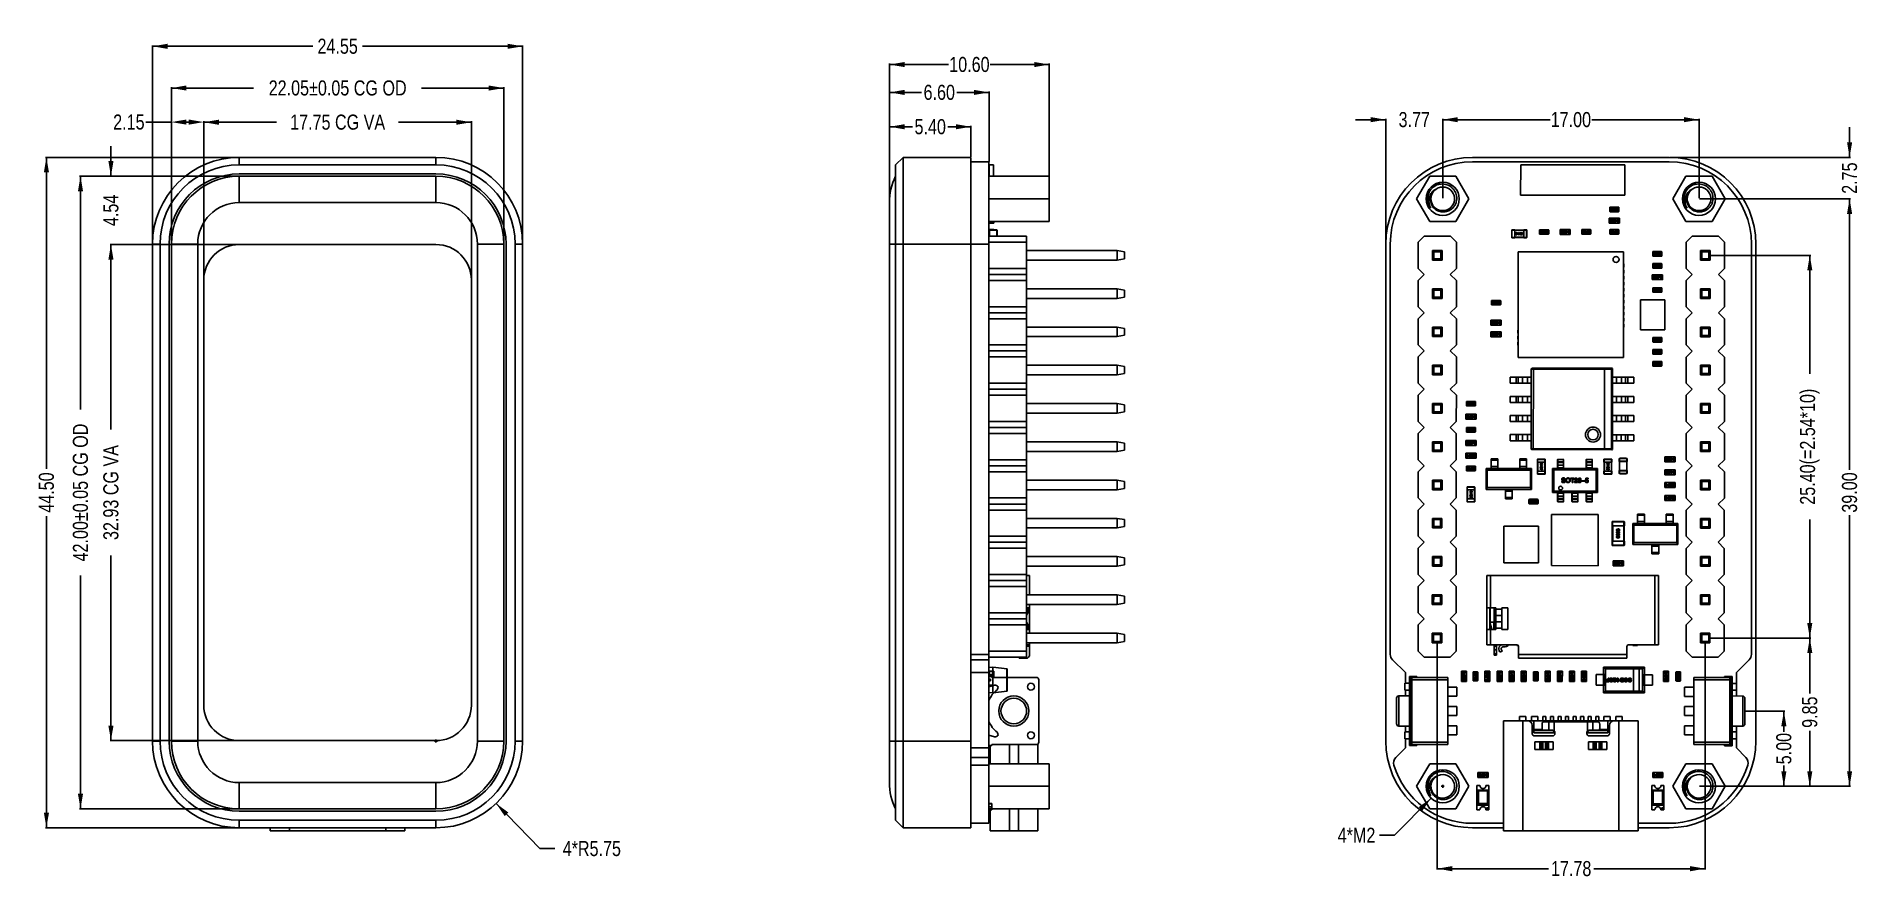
# Model space of a CAD drawing. Header units: millimetres. Extents: x 3 to 124, y -45 to 11.
import ezdxf

# ---------------------------------------------------------------- set-up
doc = ezdxf.new("R2010")
doc.units = ezdxf.units.MM
doc.header["$LTSCALE"] = 1.21
doc.header["$MEASUREMENT"] = 0
doc.header["$PDMODE"] = 3
doc.header["$PDSIZE"] = 0.3125
doc.layers.get('0').update_dxf_attribs({"linetype": 'CONTINUOUS'})
doc.layers.get('DEFPOINTS').update_dxf_attribs({"linetype": 'CONTINUOUS'})
doc.layers.add('Dim', color=3, linetype='CONTINUOUS', lineweight=25)
doc.styles.get("Standard").update_dxf_attribs({"font": 'txt', "width": 0.8})
doc.dimstyles.get("Standard").update_dxf_attribs({"dimtxt": 0.15625, "dimasz": 0.1875, "dimexe": 0.125, "dimexo": 0.0625, "dimgap": 0.09, "dimtad": 0, "dimtih": 1, "dimtoh": 1, "dimzin": 4, "dimdsep": 46, "dimtxsty": 'STANDARD', "dimblk": '_FILLED', "dimblk1": '_FILLED', "dimblk2": '_FILLED', "dimcen": 0.09, "dimazin": 1, "dimtp": 0.01, "dimtm": 0.01, "dimtfac": 1, "dimtofl": 0, "dimtmove": 0, "dimatfit": 3, "dimldrblk": '_FILLED', "dimfxl": 1, "dimtolj": 1, "dimtzin": 4, "dimarcsym": 0})

msp = doc.modelspace()

# ---------------------------------------------------------------- blocks, each defined once
blk = doc.blocks.new('_FILLED')
at = {"color": 0, "linetype": 'ByBlock'}
blk.add_solid([(0, 0), (-1, 0.17), (-1, -0.17)], dxfattribs=at)
blk = doc.blocks.new('*D5')
at = {"color": 0, "linetype": 'ByBlock', "lineweight": -2}
for p, q in [((14.23, -5.11), (14.23, 5.4)), ((14.23, 5.33), (19.06, 5.33)), ((31.98, 5.33), (27.15, 5.33)), ((31.98, -5.11), (31.98, 5.4))]:
    blk.add_line(p, q, dxfattribs=at)
at = {"layer": 'DEFPOINTS', "color": 0, "linetype": 'ByBlock'}
for p in [(14.23, -5.14), (31.98, -5.14)]:
    blk.add_point(p, dxfattribs=at)
at = {"color": 0, "linetype": 'ByBlock', "lineweight": -2, "rotation": 180}
blk.add_blockref('_FILLED', (14.23, 5.33), dxfattribs=at)
at = {"color": 0, "linetype": 'ByBlock', "lineweight": -2}
blk.add_blockref('_FILLED', (31.98, 5.33), dxfattribs=at)
at = {"color": 0, "linetype": 'ByBlock', "lineweight": -2, "insert": (23.11, 5.33), "char_height": 1, "attachment_point": 5}
blk.add_mtext('\\A1;17.75 CG VA', dxfattribs=at)
blk = doc.blocks.new('*D3')
at = {"color": 0, "linetype": 'ByBlock', "lineweight": -2}
for p, q in [((16.55, -2.79), (8.01, -2.79)), ((8.07, -2.79), (8.07, -15.07)), ((8.07, -35.72), (8.07, -23.43)), ((16.55, -35.72), (8.01, -35.72))]:
    blk.add_line(p, q, dxfattribs=at)
at = {"layer": 'DEFPOINTS', "color": 0, "linetype": 'ByBlock'}
for p in [(16.58, -2.79), (16.58, -35.72)]:
    blk.add_point(p, dxfattribs=at)
at = {"color": 0, "linetype": 'ByBlock', "lineweight": -2}
for p, rotation in [((8.07, -2.79), 90), ((8.07, -35.72), 270)]:
    blk.add_blockref('_FILLED', p, dxfattribs=dict(at, rotation=rotation))
at = {"color": 0, "linetype": 'ByBlock', "lineweight": -2, "insert": (8.07, -19.25), "char_height": 1, "attachment_point": 5, "rotation": 90}
blk.add_mtext('\\A1;32.93 CG VA', dxfattribs=at)
blk = doc.blocks.new('*D16')
at = {"color": 0, "linetype": 'ByBlock', "lineweight": -2}
for p, q in [((12.08, -2.72), (12.08, 7.66)), ((12.08, 7.6), (17.53, 7.6)), ((34.13, 7.6), (28.68, 7.6)), ((34.13, -2.72), (34.13, 7.66))]:
    blk.add_line(p, q, dxfattribs=at)
at = {"layer": 'DEFPOINTS', "color": 0, "linetype": 'ByBlock'}
for p in [(12.08, -2.75), (34.13, -2.75)]:
    blk.add_point(p, dxfattribs=at)
at = {"color": 0, "linetype": 'ByBlock', "lineweight": -2, "rotation": 180}
blk.add_blockref('_FILLED', (12.08, 7.6), dxfattribs=at)
at = {"color": 0, "linetype": 'ByBlock', "lineweight": -2}
blk.add_blockref('_FILLED', (34.13, 7.6), dxfattribs=at)
at = {"color": 0, "linetype": 'ByBlock', "lineweight": -2, "insert": (23.11, 7.6), "char_height": 1, "attachment_point": 5}
blk.add_mtext('\\A1;22.05%%p0.05 CG OD', dxfattribs=at)
blk = doc.blocks.new('*D8')
at = {"color": 0, "linetype": 'ByBlock', "lineweight": -2}
for p, q in [((16.55, 1.75), (5.98, 1.75)), ((6.05, 1.75), (6.05, -13.74)), ((6.05, -40.25), (6.05, -24.76)), ((16.55, -40.25), (5.98, -40.25))]:
    blk.add_line(p, q, dxfattribs=at)
at = {"layer": 'DEFPOINTS', "color": 0, "linetype": 'ByBlock'}
for p in [(16.58, 1.75), (16.58, -40.25)]:
    blk.add_point(p, dxfattribs=at)
at = {"color": 0, "linetype": 'ByBlock', "lineweight": -2}
for p, rotation in [((6.05, 1.75), 90), ((6.05, -40.25), 270)]:
    blk.add_blockref('_FILLED', p, dxfattribs=dict(at, rotation=rotation))
at = {"color": 0, "linetype": 'ByBlock', "lineweight": -2, "insert": (6.05, -19.25), "char_height": 1, "attachment_point": 5, "rotation": 90}
blk.add_mtext('\\A1;42.00%%p0.05 CG OD', dxfattribs=at)
blk = doc.blocks.new('*D9')
at = {"color": 0, "linetype": 'ByBlock', "lineweight": -2}
for p, q in [((8.07, 1.75), (8.07, 3.75)), ((16.55, 1.75), (8.01, 1.75)), ((16.55, -2.79), (8.01, -2.79)), ((8.07, -2.79), (8.07, -4.79))]:
    blk.add_line(p, q, dxfattribs=at)
at = {"layer": 'DEFPOINTS', "color": 0, "linetype": 'ByBlock'}
for p in [(16.58, 1.75), (16.58, -2.79)]:
    blk.add_point(p, dxfattribs=at)
at = {"color": 0, "linetype": 'ByBlock', "lineweight": -2}
for p, rotation in [((8.07, 1.75), 270), ((8.07, -2.79), 90)]:
    blk.add_blockref('_FILLED', p, dxfattribs=dict(at, rotation=rotation))
at = {"color": 0, "linetype": 'ByBlock', "lineweight": -2, "insert": (8.07, -0.52), "char_height": 1, "attachment_point": 5, "rotation": 90}
blk.add_mtext('\\A1;4.54', dxfattribs=at)
blk = doc.blocks.new('*D15')
at = {"color": 0, "linetype": 'ByBlock', "lineweight": -2}
for p, q in [((12.08, 5.34), (10.38, 5.34)), ((12.08, 4.27), (12.08, 5.4)), ((13.23, 5.34), (13.08, 5.34)), ((14.23, 4.45), (14.23, 5.4))]:
    blk.add_line(p, q, dxfattribs=at)
at = {"layer": 'DEFPOINTS', "color": 0, "linetype": 'ByBlock'}
for p in [(12.08, 4.24), (14.23, 4.42)]:
    blk.add_point(p, dxfattribs=at)
at = {"color": 0, "linetype": 'ByBlock', "lineweight": -2, "rotation": 180}
blk.add_blockref('_FILLED', (12.08, 5.34), dxfattribs=at)
at = {"color": 0, "linetype": 'ByBlock', "lineweight": -2}
blk.add_blockref('_FILLED', (14.23, 5.34), dxfattribs=at)
at = {"color": 0, "linetype": 'ByBlock', "lineweight": -2, "insert": (9.26, 5.34), "char_height": 1, "attachment_point": 5}
blk.add_mtext('\\A1;2.15', dxfattribs=at)
blk = doc.blocks.new('*D11')
at = {"color": 0, "linetype": 'ByBlock', "lineweight": -2}
for p, q in [((10.83, -2.72), (10.83, 10.43)), ((10.83, 10.37), (21.46, 10.37)), ((35.38, 10.37), (24.75, 10.37)), ((35.38, -2.72), (35.38, 10.43))]:
    blk.add_line(p, q, dxfattribs=at)
at = {"layer": 'DEFPOINTS', "color": 0, "linetype": 'ByBlock'}
for p in [(10.83, -2.75), (35.38, -2.75)]:
    blk.add_point(p, dxfattribs=at)
at = {"color": 0, "linetype": 'ByBlock', "lineweight": -2, "rotation": 180}
blk.add_blockref('_FILLED', (10.83, 10.37), dxfattribs=at)
at = {"color": 0, "linetype": 'ByBlock', "lineweight": -2}
blk.add_blockref('_FILLED', (35.38, 10.37), dxfattribs=at)
at = {"color": 0, "linetype": 'ByBlock', "lineweight": -2, "insert": (23.11, 10.37), "char_height": 1, "attachment_point": 5}
blk.add_mtext('\\A1;24.55', dxfattribs=at)
blk = doc.blocks.new('*D12')
at = {"color": 0, "linetype": 'ByBlock', "lineweight": -2}
for p, q in [((16.55, 3), (3.72, 3)), ((3.79, 3), (3.79, -17.67)), ((3.79, -41.5), (3.79, -20.83)), ((16.55, -41.5), (3.72, -41.5))]:
    blk.add_line(p, q, dxfattribs=at)
at = {"layer": 'DEFPOINTS', "color": 0, "linetype": 'ByBlock'}
for p in [(16.58, 3), (16.58, -41.5)]:
    blk.add_point(p, dxfattribs=at)
at = {"color": 0, "linetype": 'ByBlock', "lineweight": -2}
for p, rotation in [((3.79, 3), 90), ((3.79, -41.5), 270)]:
    blk.add_blockref('_FILLED', p, dxfattribs=dict(at, rotation=rotation))
at = {"color": 0, "linetype": 'ByBlock', "lineweight": -2, "insert": (3.79, -19.25), "char_height": 1, "attachment_point": 5, "rotation": 90}
blk.add_mtext('\\A1;44.50', dxfattribs=at)
blk = doc.blocks.new('*D17')
at = {"color": 0, "linetype": 'ByBlock', "lineweight": -2}
for p, q in [((59.72, 0.03), (59.72, 5.09)), ((59.72, 5.03), (61.24, 5.03)), ((65.12, 5.03), (63.59, 5.03)), ((65.12, 3.03), (65.12, 5.09))]:
    blk.add_line(p, q, dxfattribs=at)
at = {"layer": 'DEFPOINTS', "color": 0, "linetype": 'ByBlock'}
for p in [(65.12, 3), (59.72, 0)]:
    blk.add_point(p, dxfattribs=at)
at = {"color": 0, "linetype": 'ByBlock', "lineweight": -2, "rotation": 180}
blk.add_blockref('_FILLED', (59.72, 5.03), dxfattribs=at)
at = {"color": 0, "linetype": 'ByBlock', "lineweight": -2}
blk.add_blockref('_FILLED', (65.12, 5.03), dxfattribs=at)
at = {"color": 0, "linetype": 'ByBlock', "lineweight": -2, "insert": (62.42, 5.03), "char_height": 1, "attachment_point": 5}
blk.add_mtext('\\A1;5.40', dxfattribs=at)
blk = doc.blocks.new('*D18')
at = {"color": 0, "linetype": 'ByBlock', "lineweight": -2}
for p, q in [((59.72, 0.03), (59.72, 7.37)), ((59.72, 7.31), (61.84, 7.31)), ((66.32, 7.31), (64.19, 7.31)), ((66.32, 2.73), (66.32, 7.37))]:
    blk.add_line(p, q, dxfattribs=at)
at = {"layer": 'DEFPOINTS', "color": 0, "linetype": 'ByBlock'}
for p in [(66.32, 2.7), (59.72, 0)]:
    blk.add_point(p, dxfattribs=at)
at = {"color": 0, "linetype": 'ByBlock', "lineweight": -2, "rotation": 180}
blk.add_blockref('_FILLED', (59.72, 7.31), dxfattribs=at)
at = {"color": 0, "linetype": 'ByBlock', "lineweight": -2}
blk.add_blockref('_FILLED', (66.32, 7.31), dxfattribs=at)
at = {"color": 0, "linetype": 'ByBlock', "lineweight": -2, "insert": (63.02, 7.31), "char_height": 1, "attachment_point": 5}
blk.add_mtext('\\A1;6.60', dxfattribs=at)
blk = doc.blocks.new('*D19')
at = {"color": 0, "linetype": 'ByBlock', "lineweight": -2}
for p, q in [((59.72, 0.06), (59.72, 9.22)), ((59.72, 9.16), (63.64, 9.16)), ((70.32, 9.16), (66.39, 9.16)), ((70.32, 1.78), (70.32, 9.22))]:
    blk.add_line(p, q, dxfattribs=at)
at = {"layer": 'DEFPOINTS', "color": 0, "linetype": 'ByBlock'}
for p in [(70.32, 1.75), (59.72, 0.03)]:
    blk.add_point(p, dxfattribs=at)
at = {"color": 0, "linetype": 'ByBlock', "lineweight": -2, "rotation": 180}
blk.add_blockref('_FILLED', (59.72, 9.16), dxfattribs=at)
at = {"color": 0, "linetype": 'ByBlock', "lineweight": -2}
blk.add_blockref('_FILLED', (70.32, 9.16), dxfattribs=at)
at = {"color": 0, "linetype": 'ByBlock', "lineweight": -2, "insert": (65.02, 9.16), "char_height": 1, "attachment_point": 5}
blk.add_mtext('\\A1;10.60', dxfattribs=at)
blk = doc.blocks.new('*D20')
at = {"color": 0, "linetype": 'ByBlock', "lineweight": -2}
for p, q in [((29.53, -35.75), (29.73, -35.75)), ((29.63, -35.65), (29.63, -35.85)), ((33.62, -39.89), (36.52, -42.89)), ((36.52, -42.89), (37.52, -42.89))]:
    blk.add_line(p, q, dxfattribs=at)
at = {"layer": 'DEFPOINTS', "color": 0, "linetype": 'ByBlock'}
for p in [(29.63, -35.75), (33.62, -39.89)]:
    blk.add_point(p, dxfattribs=at)
at = {"color": 0, "linetype": 'ByBlock', "lineweight": -2, "rotation": 133.9841060469666}
blk.add_blockref('_FILLED', (33.62, -39.89), dxfattribs=at)
at = {"color": 0, "linetype": 'ByBlock', "lineweight": -2, "insert": (39.97, -42.89), "char_height": 1, "attachment_point": 5}
blk.add_mtext('\\A1;4*R5.75', dxfattribs=at)
blk = doc.blocks.new('*D21')
at = {"color": 0, "linetype": 'ByBlock', "lineweight": -2}
for p, q in [((96.42, 0.28), (96.42, 5.56)), ((96.42, 5.5), (103.54, 5.5)), ((113.42, 5.5), (106.3, 5.5)), ((113.42, 0.28), (113.42, 5.56))]:
    blk.add_line(p, q, dxfattribs=at)
at = {"layer": 'DEFPOINTS', "color": 0, "linetype": 'ByBlock'}
for p in [(96.42, 0.25), (113.42, 0.25)]:
    blk.add_point(p, dxfattribs=at)
at = {"color": 0, "linetype": 'ByBlock', "lineweight": -2, "rotation": 180}
blk.add_blockref('_FILLED', (96.42, 5.5), dxfattribs=at)
at = {"color": 0, "linetype": 'ByBlock', "lineweight": -2}
blk.add_blockref('_FILLED', (113.42, 5.5), dxfattribs=at)
at = {"color": 0, "linetype": 'ByBlock', "lineweight": -2, "insert": (104.92, 5.5), "char_height": 1, "attachment_point": 5}
blk.add_mtext('\\A1;17.00', dxfattribs=at)
blk = doc.blocks.new('*D22')
at = {"color": 0, "linetype": 'ByBlock', "lineweight": -2}
for p, q in [((92.64, 5.5), (90.64, 5.5)), ((92.64, -2.72), (92.64, 5.56)), ((96.42, 0.31), (96.42, 5.56)), ((96.42, 5.5), (98.42, 5.5))]:
    blk.add_line(p, q, dxfattribs=at)
at = {"layer": 'DEFPOINTS', "color": 0, "linetype": 'ByBlock'}
for p in [(96.42, 0.28), (92.64, -2.75)]:
    blk.add_point(p, dxfattribs=at)
at = {"color": 0, "linetype": 'ByBlock', "lineweight": -2}
blk.add_blockref('_FILLED', (92.64, 5.5), dxfattribs=at)
at = {"color": 0, "linetype": 'ByBlock', "lineweight": -2, "rotation": 180}
blk.add_blockref('_FILLED', (96.42, 5.5), dxfattribs=at)
at = {"color": 0, "linetype": 'ByBlock', "lineweight": -2, "insert": (94.53, 5.5), "char_height": 1, "attachment_point": 5}
blk.add_mtext('\\A1;3.77', dxfattribs=at)
blk = doc.blocks.new('*D23')
at = {"color": 0, "linetype": 'ByBlock', "lineweight": -2}
for p, q in [((113.45, 0.25), (123.48, 0.25)), ((123.41, 0.25), (123.41, -17.74)), ((123.41, -38.75), (123.41, -20.76)), ((113.45, -38.75), (123.48, -38.75))]:
    blk.add_line(p, q, dxfattribs=at)
at = {"layer": 'DEFPOINTS', "color": 0, "linetype": 'ByBlock'}
for p in [(113.42, 0.25), (113.42, -38.75)]:
    blk.add_point(p, dxfattribs=at)
at = {"color": 0, "linetype": 'ByBlock', "lineweight": -2}
for p, rotation in [((123.41, 0.25), 90), ((123.41, -38.75), 270)]:
    blk.add_blockref('_FILLED', p, dxfattribs=dict(at, rotation=rotation))
at = {"color": 0, "linetype": 'ByBlock', "lineweight": -2, "insert": (123.41, -19.25), "char_height": 1, "attachment_point": 5, "rotation": 90}
blk.add_mtext('\\A1;39.00', dxfattribs=at)
blk = doc.blocks.new('*D24')
at = {"color": 0, "linetype": 'ByBlock', "lineweight": -2}
for p, q in [((116.5, -33.76), (119.11, -33.76)), ((119.05, -33.76), (119.05, -35.14)), ((119.05, -38.75), (119.05, -37.37)), ((116.38, -38.75), (119.11, -38.75))]:
    blk.add_line(p, q, dxfattribs=at)
at = {"layer": 'DEFPOINTS', "color": 0, "linetype": 'ByBlock'}
for p in [(116.47, -33.76), (116.35, -38.75)]:
    blk.add_point(p, dxfattribs=at)
at = {"color": 0, "linetype": 'ByBlock', "lineweight": -2}
for p, rotation in [((119.05, -33.76), 90), ((119.05, -38.75), 270)]:
    blk.add_blockref('_FILLED', p, dxfattribs=dict(at, rotation=rotation))
at = {"color": 0, "linetype": 'ByBlock', "lineweight": -2, "insert": (119.05, -36.25), "char_height": 1, "attachment_point": 5, "rotation": 90}
blk.add_mtext('\\A1;5.00', dxfattribs=at)
blk = doc.blocks.new('*D25')
at = {"color": 0, "linetype": 'ByBlock', "lineweight": -2}
for p, q in [((114.18, -28.91), (120.83, -28.91)), ((120.77, -28.91), (120.77, -32.58)), ((120.77, -38.75), (120.77, -35.07)), ((118.72, -38.75), (120.83, -38.75))]:
    blk.add_line(p, q, dxfattribs=at)
at = {"layer": 'DEFPOINTS', "color": 0, "linetype": 'ByBlock'}
for p in [(114.15, -28.91), (118.69, -38.75)]:
    blk.add_point(p, dxfattribs=at)
at = {"color": 0, "linetype": 'ByBlock', "lineweight": -2}
for p, rotation in [((120.77, -28.91), 90), ((120.77, -38.75), 270)]:
    blk.add_blockref('_FILLED', p, dxfattribs=dict(at, rotation=rotation))
at = {"color": 0, "linetype": 'ByBlock', "lineweight": -2, "insert": (120.77, -33.83), "char_height": 1, "attachment_point": 5, "rotation": 90}
blk.add_mtext('\\A1;9.85', dxfattribs=at)
blk = doc.blocks.new('*D27')
at = {"color": 0, "linetype": 'ByBlock', "lineweight": -2}
for p, q in [((114.18, -3.51), (120.83, -3.51)), ((120.77, -3.51), (120.77, -11.36)), ((120.77, -28.91), (120.77, -21.05)), ((114.21, -28.91), (120.83, -28.91))]:
    blk.add_line(p, q, dxfattribs=at)
at = {"layer": 'DEFPOINTS', "color": 0, "linetype": 'ByBlock'}
for p in [(114.15, -3.51), (114.18, -28.91)]:
    blk.add_point(p, dxfattribs=at)
at = {"color": 0, "linetype": 'ByBlock', "lineweight": -2}
for p, rotation in [((120.77, -3.51), 90), ((120.77, -28.91), 270)]:
    blk.add_blockref('_FILLED', p, dxfattribs=dict(at, rotation=rotation))
at = {"color": 0, "linetype": 'ByBlock', "lineweight": -2, "insert": (120.77, -16.21), "char_height": 1, "attachment_point": 5, "rotation": 90}
blk.add_mtext('\\A1;25.40(=2.54*10)', dxfattribs=at)
blk = doc.blocks.new('*D28')
at = {"color": 0, "linetype": 'ByBlock', "lineweight": -2}
for p, q in [((96.05, -29.25), (96.05, -44.28)), ((113.83, -29.26), (113.83, -44.28)), ((96.05, -44.22), (103.43, -44.22)), ((113.83, -44.22), (106.45, -44.22))]:
    blk.add_line(p, q, dxfattribs=at)
at = {"layer": 'DEFPOINTS', "color": 0, "linetype": 'ByBlock'}
for p in [(96.05, -29.22), (113.83, -29.23)]:
    blk.add_point(p, dxfattribs=at)
at = {"color": 0, "linetype": 'ByBlock', "lineweight": -2, "rotation": 180}
blk.add_blockref('_FILLED', (96.05, -44.22), dxfattribs=at)
at = {"color": 0, "linetype": 'ByBlock', "lineweight": -2}
blk.add_blockref('_FILLED', (113.83, -44.22), dxfattribs=at)
at = {"color": 0, "linetype": 'ByBlock', "lineweight": -2, "insert": (104.94, -44.22), "char_height": 1, "attachment_point": 5}
blk.add_mtext('\\A1;17.78', dxfattribs=at)
blk = doc.blocks.new('*D29')
at = {"color": 0, "linetype": 'ByBlock', "lineweight": -2}
for p, q in [((123.41, 3), (123.41, 5)), ((111.48, 3), (123.48, 3)), ((119.35, 0.25), (123.48, 0.25)), ((123.41, 0.25), (123.41, -1.75))]:
    blk.add_line(p, q, dxfattribs=at)
at = {"layer": 'DEFPOINTS', "color": 0, "linetype": 'ByBlock'}
for p in [(111.44, 3), (119.32, 0.25)]:
    blk.add_point(p, dxfattribs=at)
at = {"color": 0, "linetype": 'ByBlock', "lineweight": -2}
for p, rotation in [((123.41, 3), 270), ((123.41, 0.25), 90)]:
    blk.add_blockref('_FILLED', p, dxfattribs=dict(at, rotation=rotation))
at = {"color": 0, "linetype": 'ByBlock', "lineweight": -2, "insert": (123.41, 1.62), "char_height": 1, "attachment_point": 5, "rotation": 90}
blk.add_mtext('\\A1;2.75', dxfattribs=at)
blk = doc.blocks.new('*D30')
at = {"color": 0, "linetype": 'ByBlock', "lineweight": -2}
for p, q in [((96.42, -38.65), (96.42, -38.85)), ((95.65, -39.54), (93.22, -42)), ((96.32, -38.75), (96.52, -38.75)), ((93.22, -42), (92.22, -42))]:
    blk.add_line(p, q, dxfattribs=at)
at = {"layer": 'DEFPOINTS', "color": 0, "linetype": 'ByBlock'}
for p in [(97.19, -37.97), (95.65, -39.54)]:
    blk.add_point(p, dxfattribs=at)
at = {"color": 0, "linetype": 'ByBlock', "lineweight": -2, "rotation": 45.40012314660606}
blk.add_blockref('_FILLED', (95.65, -39.54), dxfattribs=at)
at = {"color": 0, "linetype": 'ByBlock', "lineweight": -2, "insert": (90.7, -42), "char_height": 1, "attachment_point": 5}
blk.add_mtext('\\A1;4*M2', dxfattribs=at)

# ---------------------------------------------------------------- dimensions: what is measured, and where the dimension line sits
at = {"layer": 'Dim'}
for base, p1, p2, picture, middle in [((35.38, 10.369), (10.83, -2.753), (35.38, -2.753), '*D11', (23.105, 10.369)), ((59.715, 9.158), (70.315, 1.747), (59.715, 0.028), '*D19', (65.015, 9.158)), ((59.715, 7.311), (66.315, 2.702), (59.715, -0.003), '*D18', (63.015, 7.311)), ((92.64416, 5.50007), (96.41915, 0.27842), (92.64416, -2.75283), '*D22', (94.53166, 5.50007)), ((113.419, 5.5), (96.419, 0.247), (113.419, 0.247), '*D21', (104.919, 5.5)), ((59.715, 5.028), (65.115, 2.997), (59.715, -0.003), '*D17', (62.415, 5.028)), ((113.829, -44.219), (96.049, -29.223), (113.829, -29.226), '*D28', (104.939, -44.219))]:
    dim = msp.add_linear_dim(base=base, p1=p1, p2=p2, dimstyle='STANDARD', override={"dimscale": 0.5, "dimtxt": 2, "dimasz": 2, "dimtih": 0, "dimtoh": 0, "dimzin": 0, "dimcen": 0.198, "dimadec": 0, "dimazin": 0, "dimtp": 0, "dimtm": 0, "dimtdec": 4, "dimtzin": 0}, dxfattribs=at)
    dim.commit()
    dim.dimension.update_dxf_attribs({"geometry": picture, "text_midpoint": middle})
for base, p1, p2, text, picture, middle in [((34.13, 7.597), (12.08, -2.753), (34.13, -2.753), '<>%%p0.05 CG OD', '*D16', (23.105, 7.597)), ((31.98, 5.335), (14.23, -5.138), (31.98, -5.138), '<> CG VA', '*D5', (23.105, 5.335))]:
    dim = msp.add_linear_dim(base=base, p1=p1, p2=p2, text=text, dimstyle='STANDARD', override={"dimscale": 0.5, "dimtxt": 2, "dimasz": 2, "dimtih": 0, "dimtoh": 0, "dimzin": 0, "dimpost": '<>', "dimcen": 0.198, "dimadec": 0, "dimazin": 0, "dimtp": 0, "dimtm": 0, "dimtdec": 4, "dimtzin": 0}, dxfattribs=at)
    dim.commit()
    dim.dimension.update_dxf_attribs({"geometry": picture, "text_midpoint": middle})
dim = msp.add_linear_dim(base=(12.08, 5.341), p1=(14.23, 4.417), p2=(12.08, 4.236), dimstyle='STANDARD', override={"dimscale": 0.5, "dimtxt": 2, "dimasz": 2, "dimtih": 0, "dimtoh": 0, "dimzin": 0, "dimcen": 0.198, "dimadec": 0, "dimazin": 0, "dimtp": 0, "dimtm": 0, "dimtdec": 4, "dimtzin": 0}, dxfattribs=at)
dim.commit()
dim.dimension.update_dxf_attribs({"geometry": '*D15', "text_midpoint": (9.265, 5.341), "dimtype": 160})
for base, p1, p2, picture, middle in [((123.413, 0.247), (111.444, 2.997), (119.319, 0.247), '*D29', (123.413, 1.622)), ((8.074441245, 1.747172435), (16.580103016, -2.787827566), (16.580103016, 1.747172435), '*D9', (8.074441245, -0.520327566)), ((3.785, -41.503), (16.58, 2.997), (16.58, -41.503), '*D12', (3.785, -19.253)), ((123.413, -38.753), (113.419, 0.247), (113.419, -38.753), '*D23', (123.413, -19.253)), ((120.766, -38.753), (114.149, -28.906), (118.687, -38.753), '*D25', (120.766, -33.829)), ((119.048, -38.753), (116.468, -33.757), (116.35, -38.753), '*D24', (119.048, -36.255))]:
    dim = msp.add_linear_dim(base=base, p1=p1, p2=p2, angle=90, dimstyle='STANDARD', override={"dimscale": 0.5, "dimtxt": 2, "dimasz": 2, "dimtih": 0, "dimtoh": 0, "dimzin": 0, "dimcen": 0.198, "dimadec": 0, "dimazin": 0, "dimtp": 0, "dimtm": 0, "dimtdec": 4, "dimtzin": 0}, dxfattribs=at)
    dim.commit()
    dim.dimension.update_dxf_attribs({"geometry": picture, "text_midpoint": middle})
for base, p1, p2, text, picture, middle in [((6.045, -40.253), (16.58, 1.747), (16.58, -40.253), '<>%%p0.05 CG OD', '*D8', (6.045, -19.253)), ((8.074, -35.718), (16.58, -2.788), (16.58, -35.718), '<> CG VA', '*D3', (8.074, -19.253)), ((120.766, -3.506), (114.18, -28.906), (114.153, -3.506), '<>(=2.54*10)', '*D27', (120.766, -16.206))]:
    dim = msp.add_linear_dim(base=base, p1=p1, p2=p2, angle=90, text=text, dimstyle='STANDARD', override={"dimscale": 0.5, "dimtxt": 2, "dimasz": 2, "dimtih": 0, "dimtoh": 0, "dimzin": 0, "dimpost": '<>', "dimcen": 0.198, "dimadec": 0, "dimazin": 0, "dimtp": 0, "dimtm": 0, "dimtdec": 4, "dimtzin": 0}, dxfattribs=at)
    dim.commit()
    dim.dimension.update_dxf_attribs({"geometry": picture, "text_midpoint": middle})
dim = msp.add_radius_dim(center=(29.63, -35.753), mpoint=(33.623, -39.89), text='4*R<>', dimstyle='STANDARD', override={"dimscale": 0.5, "dimtxt": 2, "dimasz": 2, "dimtih": 0, "dimzin": 0, "dimpost": '<>', "dimcen": 0.198, "dimadec": 0, "dimazin": 0, "dimtp": 0, "dimtm": 0, "dimtdec": 4, "dimtzin": 0}, dxfattribs=at)
dim.commit()
dim.dimension.update_dxf_attribs({"geometry": '*D20', "text_midpoint": (39.967, -42.893), "dimtype": 164})
dim = msp.add_diameter_dim_2p(p1=(97.192, -37.97), p2=(95.647, -39.536), text='4*M<>', dimstyle='STANDARD', override={"dimscale": 0.5, "dimtxt": 2, "dimasz": 2, "dimtih": 0, "dimdec": 0, "dimzin": 0, "dimpost": '<>', "dimcen": 0.198, "dimadec": 0, "dimazin": 0, "dimtp": 0, "dimtm": 0, "dimtdec": 4, "dimtzin": 0}, dxfattribs=at)
dim.commit()
dim.dimension.update_dxf_attribs({"geometry": '*D30', "text_midpoint": (90.704, -42.001), "dimtype": 163})

# ---------------------------------------------------------------- linework, layer by layer
at = {"color": 7, "linetype": 'Continuous'}
for p, q in [((16.58, 2.497), (16.58, 2.997)), ((29.63, 2.997), (16.58, 2.997)), ((29.63, 2.497), (16.58, 2.497)), ((29.63, 2.497), (29.63, 2.997)), ((60.115, 2.497), (60.615, 2.997)), ((60.115, -41.003), (60.115, 2.497)), ((60.615, -41.503), (60.615, 2.997)), ((60.615, 2.997), (65.115, 2.997)), ((65.115, 2.997), (65.115, -41.503)), ((66.315, 2.702), (65.115, 2.702)), ((66.315, -41.207), (66.315, 2.702)), ((66.335, 2.496), (66.335, 1.747)), ((66.335, 2.496), (66.615, 2.496)), ((66.615, 1.747), (66.615, 2.496)), ((111.444, 2.997), (98.394, 2.997)), ((98.394, 2.702), (111.444, 2.702)), ((29.63, 1.897), (16.58, 1.897)), ((16.58, -0.003), (16.58, 1.747)), ((16.58, 1.747), (29.63, 1.747)), ((29.63, -0.003), (29.63, 1.747)), ((66.315, 1.747), (70.315, 1.747)), ((70.315, 1.747), (70.315, -1.253)), ((95.553, 1.747), (94.687, 0.247)), ((97.285, 1.747), (95.553, 1.747)), ((98.151, 0.247), (97.285, 1.747)), ((112.553, 1.747), (111.687, 0.247)), ((114.285, 1.747), (112.553, 1.747)), ((115.151, 0.247), (114.285, 1.747)), ((66.315, 0.247), (70.315, 0.247)), ((94.687, 0.247), (95.553, -1.253)), ((97.285, -1.253), (98.151, 0.247)), ((111.687, 0.247), (112.553, -1.253)), ((114.285, -1.253), (115.151, 0.247)), ((16.58, -0.003), (29.63, -0.003)), ((59.715, -0.003), (59.715, -38.503)), ((66.315, -1.253), (70.315, -1.253)), ((66.315, -1.37), (66.64, -1.37)), ((66.315, -1.37), (66.64, -1.37)), ((66.315, -1.789), (66.64, -1.789)), ((66.315, -1.832), (66.331, -1.832)), ((66.331, -2.076), (66.315, -2.076)), ((66.315, -2.119), (66.331, -2.119)), ((66.315, -2.119), (66.331, -2.119)), ((66.331, -1.834), (66.331, -2.233)), ((66.346, -1.814), (66.346, -1.801)), ((66.59, -1.801), (66.346, -1.801)), ((66.351, -2.233), (66.351, -1.814)), ((66.59, -1.801), (66.59, -1.814)), ((66.64, -1.253), (66.64, -1.37)), ((66.64, -1.279), (66.65, -1.279)), ((66.64, -1.789), (66.64, -1.814)), ((66.65, -1.253), (66.65, -1.279)), ((95.553, -1.253), (97.285, -1.253)), ((112.553, -1.253), (114.285, -1.253)), ((10.83, -2.753), (10.83, -35.753)), ((11.33, -2.753), (10.83, -2.753)), ((11.33, -2.753), (11.33, -35.753)), ((11.93, -2.753), (11.93, -35.753)), ((12.08, -35.753), (12.08, -2.753)), ((13.83, -2.753), (12.08, -2.753)), ((13.83, -35.753), (13.83, -2.753)), ((16.58, -2.788), (29.63, -2.788)), ((32.38, -2.753), (32.38, -35.753)), ((32.38, -2.753), (34.13, -2.753)), ((34.13, -2.753), (34.13, -35.753)), ((34.28, -35.753), (34.28, -2.753)), ((34.88, -35.753), (34.88, -2.753)), ((34.88, -2.753), (35.38, -2.753)), ((35.38, -35.753), (35.38, -2.753)), ((59.715, -2.753), (66.315, -2.753)), ((92.644, -2.753), (92.644, -35.753)), ((92.94, -30), (92.94, -2.753)), ((116.899, -2.753), (116.899, -30)), ((117.194, -35.753), (117.194, -2.753)), ((14.23, -33.368), (14.23, -5.138)), ((31.98, -5.138), (31.98, -33.368)), ((65.115, -30), (66.315, -30)), ((65.115, -30.354), (66.315, -30.354)), ((66.315, -31.207), (65.115, -31.207)), ((93.94, -31.207), (93.086, -30.354)), ((93.94, -31.915), (93.94, -31.207)), ((116.752, -30.354), (115.899, -31.207)), ((115.899, -31.207), (115.899, -31.919)), ((93.94, -32.752), (93.94, -32.366)), ((115.899, -32.371), (115.899, -32.756)), ((93.94, -35.138), (93.94, -34.752)), ((115.899, -34.756), (115.899, -35.142)), ((11.33, -35.753), (10.83, -35.753)), ((13.83, -35.753), (12.08, -35.753)), ((29.63, -35.718), (16.58, -35.718)), ((32.38, -35.753), (34.13, -35.753)), ((34.88, -35.753), (35.38, -35.753)), ((59.715, -35.753), (65.115, -35.753)), ((66.315, -36.207), (65.115, -36.207)), ((93.302, -36.845), (93.94, -36.207)), ((93.94, -36.207), (93.94, -35.59)), ((115.899, -35.594), (115.899, -36.207)), ((115.899, -36.207), (116.536, -36.845)), ((66.315, -36.845), (65.115, -36.845)), ((66.315, -37.345), (65.115, -37.345)), ((66.315, -37.253), (70.315, -37.253)), ((70.315, -37.253), (70.315, -40.253)), ((95.553, -37.253), (94.687, -38.753)), ((97.285, -37.253), (95.553, -37.253)), ((98.151, -38.753), (97.285, -37.253)), ((112.553, -37.253), (111.687, -38.753)), ((114.285, -37.253), (112.553, -37.253)), ((115.151, -38.753), (114.285, -37.253)), ((29.63, -38.503), (16.58, -38.503)), ((16.58, -38.503), (16.58, -40.253)), ((29.63, -38.503), (29.63, -40.253)), ((66.315, -38.753), (70.315, -38.753)), ((94.687, -38.753), (95.553, -40.253)), ((97.285, -40.253), (98.151, -38.753)), ((111.687, -38.753), (112.553, -40.253)), ((114.285, -40.253), (115.151, -38.753)), ((29.63, -40.253), (16.58, -40.253)), ((16.58, -40.403), (29.63, -40.403)), ((16.58, -41.003), (29.63, -41.003)), ((16.58, -41.003), (16.58, -41.503)), ((29.63, -41.003), (29.63, -41.503)), ((60.115, -41.003), (60.615, -41.503)), ((66.315, -40.253), (70.315, -40.253)), ((95.553, -40.253), (97.285, -40.253)), ((112.553, -40.253), (114.285, -40.253)), ((16.58, -41.503), (29.63, -41.503)), ((18.635, -41.503), (18.635, -41.707)), ((27.575, -41.707), (18.635, -41.707)), ((19.915, -41.503), (19.915, -41.707)), ((26.295, -41.503), (26.295, -41.707)), ((27.575, -41.707), (27.575, -41.503)), ((60.615, -41.503), (65.115, -41.503)), ((66.315, -41.207), (65.115, -41.207)), ((100.449, -41.207), (98.394, -41.207)), ((98.394, -41.503), (100.449, -41.503)), ((100.449, -41.707), (109.389, -41.707)), ((111.444, -41.207), (109.389, -41.207)), ((109.389, -41.503), (111.444, -41.503))]:
    msp.add_line(p, q, dxfattribs=at)
at = {"color": 6, "linetype": 'Continuous'}
for p, q in [((101.589, 0.496), (101.59, 2.496)), ((101.59, 2.496), (108.49, 2.495)), ((108.49, 2.495), (108.489, 0.495)), ((108.489, 0.495), (101.589, 0.496)), ((107.464, -1.04), (107.464, -1.37)), ((107.464, -1.04), (108.144, -1.04)), ((107.499, -0.333), (107.499, -0.577)), ((107.499, -0.333), (108.109, -0.333)), ((108.109, -0.577), (107.499, -0.577)), ((107.514, -1.09), (107.514, -1.04)), ((107.564, -1.09), (107.514, -1.09)), ((107.53, -0.607), (107.53, -0.302)), ((108.078, -0.302), (107.53, -0.302)), ((107.53, -0.607), (108.078, -0.607)), ((107.56, -0.607), (107.56, -0.302)), ((107.564, -1.37), (107.564, -1.04)), ((107.623, -0.443), (107.623, -0.46)), ((107.64, -0.443), (107.648, -0.421)), ((107.64, -0.443), (107.64, -0.46)), ((107.648, -0.482), (107.64, -0.46)), ((107.648, -0.421), (107.66, -0.415)), ((107.66, -0.488), (107.648, -0.482)), ((107.66, -0.415), (107.672, -0.421)), ((107.673, -0.482), (107.66, -0.488)), ((107.672, -0.421), (107.68, -0.443)), ((107.68, -0.46), (107.673, -0.482)), ((107.68, -0.46), (107.68, -0.443)), ((107.688, -1.2), (107.683, -1.237)), ((107.697, -0.46), (107.697, -0.443)), ((107.776, -0.44), (107.721, -0.485)), ((107.721, -0.485), (107.721, -0.504)), ((107.721, -0.504), (107.798, -0.504)), ((107.721, -1.171), (107.734, -1.171)), ((107.724, -0.427), (107.733, -0.436)), ((107.733, -0.436), (107.741, -0.429)), ((107.741, -0.429), (107.746, -0.421)), ((107.746, -0.421), (107.761, -0.415)), ((107.747, -0.486), (107.781, -0.459)), ((107.784, -0.486), (107.747, -0.486)), ((107.78, -0.43), (107.776, -0.44)), ((107.789, -0.483), (107.784, -0.486)), ((107.798, -0.504), (107.798, -0.496)), ((107.828, -0.443), (107.828, -0.461)), ((107.845, -0.443), (107.852, -0.421)), ((107.845, -0.443), (107.845, -0.46)), ((107.853, -0.483), (107.845, -0.46)), ((107.852, -0.421), (107.865, -0.415)), ((107.865, -0.488), (107.853, -0.483)), ((107.865, -0.415), (107.877, -0.421)), ((107.877, -0.482), (107.865, -0.488)), ((107.877, -0.421), (107.884, -0.443)), ((107.884, -0.46), (107.877, -0.482)), ((107.884, -0.46), (107.884, -0.443)), ((107.902, -0.461), (107.902, -0.443)), ((107.919, -1.2), (107.913, -1.237)), ((107.93, -0.417), (107.938, -0.426)), ((107.938, -0.426), (107.943, -0.425)), ((107.976, -0.398), (107.939, -0.408)), ((107.958, -0.486), (107.941, -0.486)), ((107.941, -0.504), (107.993, -0.504)), ((107.943, -0.425), (107.958, -0.421)), ((107.958, -0.421), (107.958, -0.486)), ((107.978, -1.125), (107.969, -1.14)), ((107.969, -1.14), (107.992, -1.14)), ((107.976, -0.486), (107.976, -0.398)), ((107.993, -0.486), (107.976, -0.486)), ((108.006, -1.125), (107.978, -1.125)), ((107.992, -1.14), (107.992, -1.275)), ((108.006, -1.275), (108.006, -1.125)), ((108.044, -1.37), (108.044, -1.04)), ((108.094, -1.09), (108.044, -1.09)), ((108.048, -0.302), (108.048, -0.607)), ((108.078, -0.302), (108.078, -0.607)), ((108.094, -1.04), (108.094, -1.09)), ((108.109, -0.577), (108.109, -0.333)), ((108.144, -1.04), (108.144, -1.37)), ((66.315, -2.233), (68.815, -2.233)), ((66.331, -1.834), (66.831, -1.834)), ((66.831, -1.814), (66.351, -1.814)), ((66.831, -1.814), (66.831, -2.233)), ((66.831, -1.834), (66.851, -1.834)), ((66.851, -2.233), (66.851, -1.834)), ((68.815, -30.173), (68.815, -2.233)), ((94.784, -2.633), (95.184, -2.233)), ((96.924, -2.233), (95.184, -2.233)), ((96.924, -2.233), (97.324, -2.633)), ((100.994, -1.834), (100.994, -2.314)), ((100.994, -1.834), (101.194, -1.834)), ((101.194, -2.314), (100.994, -2.314)), ((101.014, -2.334), (101.014, -1.814)), ((101.194, -1.814), (101.014, -1.814)), ((101.014, -2.334), (101.194, -2.334)), ((101.194, -2.334), (101.194, -1.814)), ((101.794, -1.824), (101.194, -1.824)), ((101.194, -1.844), (101.794, -1.844)), ((101.794, -2.304), (101.194, -2.304)), ((101.194, -2.324), (101.794, -2.324)), ((101.449, -1.987), (101.382, -2.081)), ((101.382, -2.099), (101.382, -2.081)), ((101.447, -2.099), (101.382, -2.099)), ((101.399, -2.083), (101.446, -2.016)), ((101.399, -2.083), (101.447, -2.083)), ((101.447, -2.016), (101.446, -2.016)), ((101.447, -2.083), (101.447, -2.016)), ((101.447, -2.135), (101.447, -2.099)), ((101.465, -2.135), (101.447, -2.135)), ((101.449, -1.987), (101.465, -1.987)), ((101.465, -1.987), (101.465, -2.083)), ((101.465, -2.083), (101.487, -2.083)), ((101.465, -2.099), (101.465, -2.135)), ((101.487, -2.099), (101.465, -2.099)), ((101.487, -2.083), (101.487, -2.099)), ((101.717, -2.135), (101.616, -2.135)), ((101.638, -2.041), (101.619, -2.041)), ((101.637, -2.118), (101.717, -2.118)), ((101.67, -2.065), (101.651, -2.077)), ((101.661, -2.09), (101.677, -2.081)), ((101.717, -2.118), (101.717, -2.135)), ((101.794, -1.814), (101.794, -2.334)), ((101.974, -1.814), (101.794, -1.814)), ((101.794, -1.834), (101.994, -1.834)), ((101.994, -2.314), (101.794, -2.314)), ((101.794, -2.334), (101.974, -2.334)), ((101.974, -1.814), (101.974, -2.334)), ((101.994, -2.314), (101.994, -1.834)), ((102.839, -1.832), (102.839, -2.076)), ((102.839, -1.832), (103.449, -1.832)), ((103.449, -2.076), (102.839, -2.076)), ((102.869, -2.106), (102.87, -1.801)), ((102.869, -2.106), (103.418, -2.106)), ((103.418, -1.802), (102.87, -1.801)), ((102.9, -2.106), (102.9, -1.801)), ((102.963, -1.942), (102.963, -1.96)), ((102.98, -1.942), (102.987, -1.92)), ((102.98, -1.942), (102.98, -1.959)), ((102.988, -1.982), (102.98, -1.959)), ((102.987, -1.92), (103, -1.915)), ((103, -1.987), (102.988, -1.982)), ((103, -1.915), (103.012, -1.92)), ((103.012, -1.981), (103, -1.987)), ((103.012, -1.92), (103.02, -1.942)), ((103.02, -1.959), (103.012, -1.981)), ((103.02, -1.959), (103.02, -1.942)), ((103.037, -1.96), (103.037, -1.942)), ((103.115, -1.939), (103.06, -1.984)), ((103.06, -1.984), (103.06, -2.003)), ((103.06, -2.003), (103.138, -2.003)), ((103.064, -1.927), (103.072, -1.935)), ((103.072, -1.935), (103.081, -1.928)), ((103.081, -1.928), (103.086, -1.92)), ((103.086, -1.92), (103.101, -1.915)), ((103.087, -1.985), (103.121, -1.958)), ((103.123, -1.985), (103.087, -1.985)), ((103.12, -1.929), (103.115, -1.939)), ((103.129, -1.982), (103.123, -1.985)), ((103.138, -2.003), (103.138, -1.995)), ((103.167, -1.942), (103.167, -1.96)), ((103.185, -1.942), (103.192, -1.92)), ((103.185, -1.942), (103.185, -1.959)), ((103.192, -1.982), (103.185, -1.959)), ((103.192, -1.92), (103.204, -1.915)), ((103.204, -1.987), (103.192, -1.982)), ((103.204, -1.915), (103.216, -1.92)), ((103.217, -1.981), (103.204, -1.987)), ((103.216, -1.92), (103.224, -1.942)), ((103.224, -1.959), (103.217, -1.981)), ((103.224, -1.959), (103.224, -1.942)), ((103.241, -1.96), (103.241, -1.942)), ((103.27, -1.916), (103.278, -1.926)), ((103.278, -1.926), (103.283, -1.925)), ((103.315, -1.897), (103.279, -1.907)), ((103.298, -1.985), (103.281, -1.985)), ((103.281, -2.003), (103.333, -2.003)), ((103.283, -1.925), (103.298, -1.92)), ((103.298, -1.92), (103.298, -1.985)), ((103.315, -1.985), (103.315, -1.897)), ((103.333, -1.985), (103.315, -1.985)), ((103.388, -1.802), (103.388, -2.106)), ((103.418, -1.802), (103.418, -2.106)), ((103.449, -2.076), (103.449, -1.832)), ((104.204, -1.789), (104.204, -2.119)), ((104.204, -1.789), (104.884, -1.789)), ((104.204, -2.119), (104.884, -2.119)), ((104.254, -1.839), (104.254, -1.789)), ((104.304, -1.839), (104.254, -1.839)), ((104.254, -2.119), (104.254, -2.069)), ((104.254, -2.069), (104.304, -2.069)), ((104.304, -2.119), (104.304, -1.789)), ((104.428, -1.949), (104.423, -1.987)), ((104.513, -1.962), (104.455, -2.024)), ((104.455, -2.024), (104.557, -2.024)), ((104.461, -1.92), (104.474, -1.92)), ((104.487, -2.009), (104.525, -1.969)), ((104.557, -2.009), (104.487, -2.009)), ((104.557, -2.024), (104.557, -2.009)), ((104.659, -1.949), (104.653, -1.987)), ((104.718, -1.874), (104.709, -1.89)), ((104.709, -1.89), (104.732, -1.89)), ((104.746, -1.874), (104.718, -1.874)), ((104.732, -1.89), (104.732, -2.024)), ((104.732, -2.024), (104.745, -2.024)), ((104.745, -2.024), (104.746, -1.874)), ((104.784, -2.119), (104.784, -1.789)), ((104.834, -1.839), (104.784, -1.839)), ((104.784, -2.069), (104.834, -2.069)), ((104.834, -1.789), (104.834, -1.839)), ((104.834, -2.069), (104.834, -2.119)), ((104.884, -1.789), (104.884, -2.119)), ((105.639, -1.823), (105.639, -2.067)), ((105.639, -1.823), (106.249, -1.823)), ((106.249, -2.067), (105.639, -2.067)), ((105.669, -2.097), (105.669, -1.792)), ((106.218, -1.792), (105.669, -1.792)), ((105.669, -2.097), (106.218, -2.097)), ((105.7, -1.792), (105.7, -2.097)), ((105.807, -1.896), (105.755, -1.896)), ((105.755, -1.913), (105.772, -1.913)), ((105.772, -1.913), (105.772, -2.001)), ((105.772, -2.001), (105.809, -1.991)), ((105.79, -1.978), (105.79, -1.913)), ((105.79, -1.913), (105.807, -1.913)), ((105.805, -1.974), (105.79, -1.978)), ((105.81, -1.973), (105.805, -1.974)), ((105.818, -1.982), (105.81, -1.973)), ((105.846, -1.939), (105.846, -1.957)), ((105.864, -1.939), (105.871, -1.917)), ((105.864, -1.939), (105.864, -1.956)), ((105.871, -1.979), (105.864, -1.956)), ((105.871, -1.917), (105.883, -1.912)), ((105.883, -1.984), (105.871, -1.979)), ((105.883, -1.912), (105.895, -1.917)), ((105.896, -1.978), (105.883, -1.984)), ((105.895, -1.917), (105.903, -1.939)), ((105.903, -1.956), (105.896, -1.978)), ((105.903, -1.956), (105.903, -1.939)), ((105.92, -1.957), (105.92, -1.939)), ((105.95, -1.896), (105.95, -1.904)), ((106.027, -1.896), (105.95, -1.896)), ((105.959, -1.916), (105.964, -1.913)), ((105.964, -1.913), (106, -1.913)), ((106, -1.913), (105.967, -1.94)), ((105.967, -1.97), (105.972, -1.96)), ((105.972, -1.96), (106.027, -1.915)), ((106.002, -1.979), (105.987, -1.984)), ((106.007, -1.97), (106.002, -1.979)), ((106.015, -1.964), (106.007, -1.97)), ((106.024, -1.972), (106.015, -1.964)), ((106.027, -1.915), (106.027, -1.896)), ((106.051, -1.939), (106.051, -1.957)), ((106.068, -1.939), (106.075, -1.917)), ((106.068, -1.939), (106.068, -1.956)), ((106.076, -1.979), (106.068, -1.956)), ((106.075, -1.917), (106.088, -1.912)), ((106.088, -1.984), (106.076, -1.979)), ((106.088, -1.912), (106.1, -1.917)), ((106.1, -1.978), (106.088, -1.984)), ((106.1, -1.917), (106.107, -1.939)), ((106.107, -1.956), (106.1, -1.978)), ((106.107, -1.956), (106.107, -1.939)), ((106.125, -1.957), (106.125, -1.939)), ((106.188, -1.792), (106.188, -2.097)), ((106.218, -1.792), (106.218, -2.097)), ((106.249, -2.067), (106.249, -1.823)), ((107.464, -1.37), (108.144, -1.37)), ((107.499, -1.823), (107.499, -2.067)), ((107.499, -1.823), (108.109, -1.823)), ((108.109, -2.067), (107.499, -2.067)), ((107.514, -1.37), (107.514, -1.32)), ((107.514, -1.32), (107.564, -1.32)), ((107.529, -2.097), (107.529, -1.793)), ((108.078, -1.793), (107.529, -1.793)), ((107.529, -2.097), (108.078, -2.097)), ((107.56, -1.793), (107.56, -2.097)), ((107.667, -1.896), (107.615, -1.896)), ((107.615, -1.914), (107.632, -1.914)), ((107.632, -1.914), (107.632, -2.002)), ((107.632, -2.002), (107.669, -1.992)), ((107.65, -1.978), (107.65, -1.914)), ((107.65, -1.914), (107.667, -1.914)), ((107.665, -1.974), (107.65, -1.978)), ((107.67, -1.973), (107.665, -1.974)), ((107.678, -1.983), (107.67, -1.973)), ((107.706, -1.939), (107.706, -1.957)), ((107.773, -1.213), (107.715, -1.275)), ((107.715, -1.275), (107.817, -1.275)), ((107.723, -1.94), (107.731, -1.918)), ((107.723, -1.94), (107.723, -1.957)), ((107.731, -1.979), (107.723, -1.957)), ((107.731, -1.918), (107.743, -1.912)), ((107.743, -1.984), (107.731, -1.979)), ((107.743, -1.912), (107.755, -1.917)), ((107.756, -1.979), (107.743, -1.984)), ((107.747, -1.259), (107.785, -1.219)), ((107.817, -1.259), (107.747, -1.259)), ((107.755, -1.917), (107.763, -1.94)), ((107.763, -1.957), (107.756, -1.979)), ((107.763, -1.957), (107.763, -1.94)), ((107.78, -1.957), (107.78, -1.939)), ((107.81, -1.896), (107.81, -1.904)), ((107.887, -1.896), (107.81, -1.896)), ((107.817, -1.275), (107.817, -1.259)), ((107.819, -1.917), (107.824, -1.914)), ((107.824, -1.914), (107.86, -1.914)), ((107.86, -1.914), (107.827, -1.941)), ((107.827, -1.97), (107.832, -1.96)), ((107.832, -1.96), (107.887, -1.915)), ((107.862, -1.979), (107.847, -1.984)), ((107.867, -1.97), (107.862, -1.979)), ((107.875, -1.964), (107.867, -1.97)), ((107.884, -1.972), (107.875, -1.964)), ((107.887, -1.915), (107.887, -1.896)), ((107.911, -1.939), (107.911, -1.957)), ((107.928, -1.94), (107.935, -1.918)), ((107.928, -1.94), (107.928, -1.957)), ((107.936, -1.979), (107.928, -1.957)), ((107.935, -1.918), (107.948, -1.912)), ((107.948, -1.984), (107.936, -1.979)), ((107.948, -1.912), (107.96, -1.917)), ((107.96, -1.979), (107.948, -1.984)), ((107.96, -1.917), (107.967, -1.94)), ((107.967, -1.957), (107.96, -1.979)), ((107.967, -1.957), (107.967, -1.94)), ((107.985, -1.957), (107.985, -1.939)), ((107.992, -1.275), (108.006, -1.275)), ((108.044, -1.32), (108.094, -1.32)), ((108.048, -1.793), (108.048, -2.097)), ((108.078, -1.793), (108.078, -2.097)), ((108.094, -1.32), (108.094, -1.37)), ((108.109, -2.067), (108.109, -1.823)), ((112.564, -2.636), (112.964, -2.236)), ((114.704, -2.236), (112.964, -2.236)), ((114.704, -2.236), (115.104, -2.636)), ((66.315, -2.633), (68.815, -2.633)), ((68.815, -3.183), (74.815, -3.183)), ((74.815, -3.183), (74.815, -3.823)), ((75.315, -3.271), (74.815, -3.183)), ((75.315, -3.735), (75.315, -3.271)), ((94.783, -4.373), (94.784, -2.633)), ((95.734, -3.183), (95.733, -3.823)), ((95.822, -3.271), (95.734, -3.183)), ((96.374, -3.183), (95.734, -3.183)), ((95.822, -3.735), (95.822, -3.271)), ((95.822, -3.271), (96.285, -3.271)), ((96.285, -3.271), (96.374, -3.183)), ((96.285, -3.271), (96.285, -3.735)), ((96.373, -3.823), (96.374, -3.183)), ((97.323, -4.373), (97.324, -2.633)), ((101.417, -10.278), (101.418, -3.278)), ((101.418, -3.278), (108.418, -3.28)), ((102.218, -3.279), (102.218, -3.274)), ((102.218, -3.274), (102.418, -3.274)), ((102.418, -3.274), (102.418, -3.279)), ((102.618, -3.279), (102.618, -3.274)), ((102.618, -3.274), (102.818, -3.274)), ((102.818, -3.274), (102.818, -3.279)), ((103.018, -3.279), (103.018, -3.274)), ((103.018, -3.274), (103.218, -3.274)), ((103.218, -3.274), (103.218, -3.279)), ((103.418, -3.279), (103.418, -3.274)), ((103.418, -3.274), (103.618, -3.274)), ((103.618, -3.274), (103.618, -3.279)), ((103.818, -3.279), (103.818, -3.274)), ((103.818, -3.274), (104.018, -3.274)), ((104.018, -3.274), (104.018, -3.279)), ((104.218, -3.279), (104.218, -3.274)), ((104.218, -3.274), (104.418, -3.274)), ((104.418, -3.274), (104.418, -3.279)), ((104.618, -3.279), (104.618, -3.274)), ((104.618, -3.274), (104.818, -3.274)), ((104.818, -3.274), (104.818, -3.279)), ((105.018, -3.279), (105.018, -3.274)), ((105.018, -3.274), (105.218, -3.274)), ((105.218, -3.274), (105.218, -3.279)), ((105.418, -3.279), (105.418, -3.274)), ((105.418, -3.274), (105.618, -3.274)), ((105.618, -3.274), (105.618, -3.279)), ((105.818, -3.279), (105.818, -3.274)), ((105.818, -3.274), (106.018, -3.274)), ((106.018, -3.274), (106.018, -3.279)), ((106.218, -3.279), (106.218, -3.274)), ((106.218, -3.274), (106.418, -3.274)), ((106.418, -3.274), (106.418, -3.279)), ((106.618, -3.279), (106.618, -3.274)), ((106.618, -3.274), (106.818, -3.274)), ((106.818, -3.274), (106.818, -3.279)), ((107.018, -3.279), (107.018, -3.274)), ((107.018, -3.274), (107.218, -3.275)), ((107.218, -3.275), (107.218, -3.28)), ((107.418, -3.28), (107.418, -3.275)), ((107.418, -3.275), (107.618, -3.275)), ((107.618, -3.275), (107.618, -3.28)), ((108.418, -3.28), (108.417, -10.28)), ((110.349, -3.284), (110.349, -3.527)), ((110.349, -3.284), (110.958, -3.284)), ((110.958, -3.528), (110.349, -3.527)), ((110.379, -3.558), (110.379, -3.253)), ((110.928, -3.253), (110.379, -3.253)), ((110.379, -3.558), (110.928, -3.558)), ((110.41, -3.253), (110.41, -3.558)), ((110.517, -3.357), (110.465, -3.357)), ((110.465, -3.374), (110.482, -3.374)), ((110.482, -3.374), (110.482, -3.462)), ((110.482, -3.462), (110.519, -3.452)), ((110.499, -3.439), (110.499, -3.374)), ((110.499, -3.374), (110.517, -3.374)), ((110.514, -3.435), (110.499, -3.439)), ((110.52, -3.434), (110.514, -3.435)), ((110.528, -3.443), (110.52, -3.434)), ((110.556, -3.4), (110.556, -3.418)), ((110.573, -3.4), (110.58, -3.378)), ((110.573, -3.4), (110.573, -3.417)), ((110.581, -3.44), (110.573, -3.417)), ((110.58, -3.378), (110.593, -3.372)), ((110.593, -3.445), (110.581, -3.44)), ((110.593, -3.372), (110.605, -3.378)), ((110.605, -3.439), (110.593, -3.445)), ((110.605, -3.378), (110.613, -3.4)), ((110.613, -3.417), (110.605, -3.439)), ((110.613, -3.417), (110.613, -3.4)), ((110.63, -3.418), (110.63, -3.4)), ((110.66, -3.357), (110.66, -3.365)), ((110.737, -3.357), (110.66, -3.357)), ((110.668, -3.377), (110.674, -3.374)), ((110.674, -3.374), (110.71, -3.374)), ((110.71, -3.374), (110.677, -3.401)), ((110.677, -3.43), (110.682, -3.421)), ((110.682, -3.421), (110.737, -3.376)), ((110.711, -3.44), (110.697, -3.445)), ((110.716, -3.431), (110.711, -3.44)), ((110.725, -3.424), (110.716, -3.431)), ((110.734, -3.433), (110.725, -3.424)), ((110.737, -3.376), (110.737, -3.357)), ((110.76, -3.4), (110.76, -3.418)), ((110.778, -3.4), (110.785, -3.378)), ((110.778, -3.4), (110.778, -3.417)), ((110.785, -3.44), (110.778, -3.417)), ((110.785, -3.378), (110.797, -3.373)), ((110.797, -3.445), (110.785, -3.44)), ((110.797, -3.373), (110.809, -3.378)), ((110.81, -3.439), (110.797, -3.445)), ((110.809, -3.378), (110.817, -3.4)), ((110.817, -3.417), (110.81, -3.439)), ((110.817, -3.417), (110.817, -3.4)), ((110.834, -3.418), (110.834, -3.4)), ((110.897, -3.253), (110.897, -3.558)), ((110.928, -3.253), (110.928, -3.558)), ((110.958, -3.528), (110.958, -3.284)), ((112.563, -4.376), (112.564, -2.636)), ((113.514, -3.186), (113.513, -3.826)), ((114.154, -3.186), (113.514, -3.186)), ((113.602, -3.274), (113.514, -3.186)), ((113.602, -3.738), (113.602, -3.274)), ((113.602, -3.274), (114.065, -3.274)), ((114.065, -3.274), (114.154, -3.186)), ((114.065, -3.274), (114.065, -3.738)), ((114.153, -3.826), (114.154, -3.186)), ((115.103, -4.376), (115.104, -2.636)), ((66.315, -4.373), (68.815, -4.373)), ((66.315, -4.773), (68.815, -4.773)), ((68.815, -3.823), (74.815, -3.823)), ((74.815, -3.823), (75.315, -3.735)), ((95.183, -4.773), (94.783, -4.373)), ((94.783, -5.173), (95.183, -4.773)), ((95.733, -3.823), (95.822, -3.735)), ((95.733, -3.823), (96.373, -3.823)), ((96.285, -3.735), (95.822, -3.735)), ((96.373, -3.823), (96.285, -3.735)), ((97.323, -4.373), (96.923, -4.773)), ((96.923, -4.773), (97.323, -5.173)), ((101.413, -4.278), (101.413, -4.078)), ((101.413, -4.078), (101.418, -4.078)), ((101.418, -4.278), (101.413, -4.278)), ((101.413, -4.678), (101.413, -4.478)), ((101.413, -4.478), (101.418, -4.478)), ((101.418, -4.678), (101.413, -4.678)), ((108.418, -4.08), (108.423, -4.08)), ((108.423, -4.28), (108.418, -4.28)), ((108.418, -4.48), (108.423, -4.48)), ((108.423, -4.68), (108.418, -4.68)), ((108.423, -4.08), (108.423, -4.28)), ((108.423, -4.48), (108.423, -4.68)), ((110.313, -4.79), (110.313, -5.12)), ((110.313, -4.79), (110.993, -4.791)), ((110.349, -4.084), (110.349, -4.327)), ((110.349, -4.084), (110.958, -4.084)), ((110.958, -4.328), (110.349, -4.327)), ((110.363, -4.84), (110.363, -4.79)), ((110.379, -4.358), (110.379, -4.053)), ((110.928, -4.053), (110.379, -4.053)), ((110.379, -4.358), (110.928, -4.358)), ((110.41, -4.053), (110.409, -4.358)), ((110.413, -5.12), (110.413, -4.79)), ((110.516, -4.157), (110.465, -4.157)), ((110.465, -4.174), (110.482, -4.174)), ((110.482, -4.174), (110.482, -4.262)), ((110.482, -4.262), (110.518, -4.252)), ((110.499, -4.239), (110.499, -4.174)), ((110.499, -4.174), (110.516, -4.174)), ((110.514, -4.235), (110.499, -4.239)), ((110.52, -4.234), (110.514, -4.235)), ((110.527, -4.243), (110.52, -4.234)), ((110.556, -4.2), (110.556, -4.218)), ((110.573, -4.2), (110.58, -4.178)), ((110.573, -4.2), (110.573, -4.217)), ((110.581, -4.24), (110.573, -4.217)), ((110.58, -4.178), (110.593, -4.172)), ((110.593, -4.245), (110.581, -4.24)), ((110.593, -4.172), (110.605, -4.178)), ((110.605, -4.239), (110.593, -4.245)), ((110.605, -4.178), (110.612, -4.2)), ((110.612, -4.217), (110.605, -4.239)), ((110.612, -4.217), (110.612, -4.2)), ((110.63, -4.218), (110.63, -4.2)), ((110.66, -4.157), (110.66, -4.165)), ((110.737, -4.157), (110.66, -4.157)), ((110.668, -4.177), (110.674, -4.174)), ((110.674, -4.174), (110.71, -4.174)), ((110.71, -4.174), (110.676, -4.201)), ((110.677, -4.23), (110.682, -4.221)), ((110.682, -4.221), (110.737, -4.176)), ((110.711, -4.239), (110.696, -4.245)), ((110.716, -4.231), (110.711, -4.239)), ((110.725, -4.224), (110.716, -4.231)), ((110.734, -4.233), (110.725, -4.224)), ((110.737, -4.176), (110.737, -4.157)), ((110.76, -4.2), (110.76, -4.218)), ((110.778, -4.2), (110.785, -4.178)), ((110.778, -4.2), (110.778, -4.217)), ((110.785, -4.24), (110.778, -4.217)), ((110.785, -4.178), (110.797, -4.173)), ((110.797, -4.245), (110.785, -4.24)), ((110.797, -4.173), (110.809, -4.178)), ((110.81, -4.239), (110.797, -4.245)), ((110.809, -4.178), (110.817, -4.2)), ((110.817, -4.217), (110.81, -4.239)), ((110.817, -4.217), (110.817, -4.2)), ((110.834, -4.218), (110.834, -4.2)), ((110.893, -5.121), (110.893, -4.791)), ((110.897, -4.053), (110.897, -4.358)), ((110.928, -4.053), (110.928, -4.358)), ((110.943, -4.791), (110.943, -4.841)), ((110.958, -4.328), (110.958, -4.084)), ((110.993, -4.791), (110.993, -5.121)), ((112.963, -4.776), (112.563, -4.376)), ((112.563, -5.176), (112.963, -4.776)), ((113.513, -3.826), (113.602, -3.738)), ((113.513, -3.826), (114.153, -3.826)), ((114.065, -3.738), (113.602, -3.738)), ((114.153, -3.826), (114.065, -3.738)), ((115.103, -4.376), (114.703, -4.776)), ((114.703, -4.776), (115.103, -5.176)), ((66.315, -5.173), (68.815, -5.173)), ((68.815, -5.723), (74.815, -5.723)), ((74.815, -5.723), (74.815, -6.363)), ((75.315, -5.811), (74.815, -5.723)), ((75.315, -6.275), (75.315, -5.811)), ((94.783, -6.913), (94.783, -5.173)), ((95.733, -5.723), (95.733, -6.363)), ((95.821, -5.811), (95.733, -5.723)), ((96.373, -5.723), (95.733, -5.723)), ((95.821, -6.275), (95.821, -5.811)), ((95.821, -5.811), (96.285, -5.811)), ((96.285, -5.811), (96.373, -5.723)), ((96.285, -5.811), (96.285, -6.275)), ((96.373, -6.363), (96.373, -5.723)), ((97.323, -6.913), (97.323, -5.173)), ((101.413, -5.078), (101.413, -4.878)), ((101.413, -4.878), (101.418, -4.878)), ((101.418, -5.078), (101.413, -5.078)), ((101.413, -5.478), (101.413, -5.278)), ((101.413, -5.278), (101.418, -5.278)), ((101.418, -5.478), (101.413, -5.478)), ((101.413, -5.878), (101.413, -5.678)), ((101.413, -5.678), (101.418, -5.678)), ((101.418, -5.878), (101.413, -5.878)), ((108.418, -4.88), (108.423, -4.88)), ((108.423, -5.08), (108.418, -5.08)), ((108.418, -5.28), (108.423, -5.28)), ((108.423, -5.48), (108.418, -5.48)), ((108.418, -5.68), (108.423, -5.68)), ((108.423, -5.88), (108.418, -5.88)), ((108.423, -4.88), (108.423, -5.08)), ((108.423, -5.28), (108.423, -5.48)), ((108.423, -5.68), (108.423, -5.88)), ((110.313, -5.12), (110.993, -5.121)), ((110.348, -5.683), (110.348, -5.927)), ((110.348, -5.683), (110.958, -5.683)), ((110.958, -5.927), (110.348, -5.927)), ((110.413, -4.84), (110.363, -4.84)), ((110.363, -5.12), (110.363, -5.07)), ((110.363, -5.07), (110.413, -5.07)), ((110.379, -5.958), (110.379, -5.653)), ((110.927, -5.653), (110.379, -5.653)), ((110.379, -5.958), (110.927, -5.958)), ((110.409, -5.958), (110.409, -5.653)), ((110.472, -5.793), (110.472, -5.811)), ((110.49, -5.794), (110.497, -5.772)), ((110.49, -5.794), (110.49, -5.811)), ((110.497, -5.833), (110.49, -5.811)), ((110.497, -5.772), (110.509, -5.766)), ((110.509, -5.838), (110.497, -5.833)), ((110.509, -5.766), (110.521, -5.771)), ((110.522, -5.833), (110.509, -5.838)), ((110.521, -5.771), (110.529, -5.794)), ((110.529, -5.811), (110.522, -5.833)), ((110.529, -5.811), (110.529, -5.794)), ((110.538, -4.95), (110.532, -4.988)), ((110.546, -5.811), (110.546, -5.793)), ((110.623, -4.963), (110.565, -5.025)), ((110.565, -5.025), (110.666, -5.025)), ((110.57, -4.921), (110.584, -4.921)), ((110.625, -5.79), (110.57, -5.835)), ((110.57, -5.835), (110.57, -5.854)), ((110.57, -5.854), (110.647, -5.854)), ((110.573, -5.778), (110.582, -5.786)), ((110.582, -5.786), (110.59, -5.78)), ((110.59, -5.78), (110.595, -5.771)), ((110.595, -5.771), (110.61, -5.766)), ((110.596, -5.837), (110.63, -5.81)), ((110.633, -5.837), (110.596, -5.837)), ((110.597, -5.01), (110.634, -4.97)), ((110.666, -5.01), (110.597, -5.01)), ((110.63, -5.78), (110.625, -5.79)), ((110.638, -5.834), (110.633, -5.837)), ((110.647, -5.854), (110.647, -5.846)), ((110.666, -5.025), (110.666, -5.01)), ((110.677, -5.793), (110.677, -5.811)), ((110.694, -5.794), (110.701, -5.772)), ((110.694, -5.794), (110.694, -5.811)), ((110.702, -5.833), (110.694, -5.811)), ((110.701, -5.772), (110.714, -5.766)), ((110.714, -5.838), (110.702, -5.833)), ((110.714, -5.766), (110.726, -5.771)), ((110.726, -5.833), (110.714, -5.838)), ((110.726, -5.771), (110.733, -5.794)), ((110.733, -5.811), (110.726, -5.833)), ((110.733, -5.811), (110.733, -5.794)), ((110.751, -5.811), (110.751, -5.793)), ((110.768, -4.95), (110.763, -4.988)), ((110.779, -5.768), (110.787, -5.777)), ((110.787, -5.777), (110.792, -5.776)), ((110.825, -5.749), (110.788, -5.759)), ((110.807, -5.837), (110.79, -5.837)), ((110.79, -5.854), (110.842, -5.854)), ((110.792, -5.776), (110.807, -5.772)), ((110.807, -5.772), (110.807, -5.837)), ((110.827, -4.875), (110.818, -4.891)), ((110.818, -4.891), (110.842, -4.891)), ((110.825, -5.837), (110.825, -5.749)), ((110.842, -5.837), (110.825, -5.837)), ((110.855, -4.875), (110.827, -4.875)), ((110.842, -4.891), (110.841, -5.025)), ((110.841, -5.025), (110.855, -5.025)), ((110.855, -5.025), (110.855, -4.875)), ((110.943, -4.841), (110.893, -4.841)), ((110.893, -5.071), (110.943, -5.071)), ((110.897, -5.653), (110.897, -5.958)), ((110.927, -5.653), (110.927, -5.958)), ((110.943, -5.071), (110.943, -5.121)), ((110.958, -5.927), (110.958, -5.683)), ((112.563, -6.916), (112.563, -5.176)), ((113.513, -5.726), (113.513, -6.366)), ((114.153, -5.726), (113.513, -5.726)), ((113.601, -5.814), (113.513, -5.726)), ((113.601, -6.278), (113.601, -5.814)), ((113.601, -5.814), (114.065, -5.814)), ((114.065, -5.814), (114.153, -5.726)), ((114.065, -5.814), (114.065, -6.278)), ((114.153, -6.366), (114.153, -5.726)), ((115.103, -6.916), (115.103, -5.176)), ((66.315, -6.913), (68.815, -6.913)), ((68.815, -6.363), (74.815, -6.363)), ((74.815, -6.363), (75.315, -6.275)), ((95.183, -7.313), (94.783, -6.913)), ((95.733, -6.363), (95.821, -6.275)), ((95.733, -6.363), (96.373, -6.363)), ((96.285, -6.275), (95.821, -6.275)), ((96.373, -6.363), (96.285, -6.275)), ((97.323, -6.913), (96.923, -7.313)), ((99.653, -6.525), (99.653, -6.769)), ((99.653, -6.525), (100.263, -6.525)), ((100.263, -6.769), (99.653, -6.769)), ((99.684, -6.8), (99.684, -6.495)), ((100.232, -6.495), (99.684, -6.495)), ((99.684, -6.8), (100.232, -6.8)), ((99.714, -6.8), (99.714, -6.495)), ((99.777, -6.635), (99.777, -6.653)), ((99.794, -6.635), (99.802, -6.614)), ((99.794, -6.635), (99.794, -6.653)), ((99.802, -6.675), (99.794, -6.653)), ((99.802, -6.614), (99.814, -6.608)), ((99.814, -6.68), (99.802, -6.675)), ((99.814, -6.608), (99.826, -6.613)), ((99.826, -6.674), (99.814, -6.68)), ((99.826, -6.613), (99.834, -6.635)), ((99.834, -6.653), (99.826, -6.674)), ((99.834, -6.653), (99.834, -6.635)), ((99.851, -6.653), (99.851, -6.635)), ((99.93, -6.632), (99.875, -6.677)), ((99.875, -6.677), (99.875, -6.696)), ((99.875, -6.696), (99.952, -6.696)), ((99.878, -6.62), (99.887, -6.628)), ((99.887, -6.628), (99.895, -6.622)), ((99.895, -6.622), (99.9, -6.613)), ((99.9, -6.613), (99.915, -6.608)), ((99.901, -6.679), (99.935, -6.652)), ((99.938, -6.679), (99.901, -6.679)), ((99.934, -6.622), (99.93, -6.632)), ((99.943, -6.676), (99.938, -6.679)), ((99.952, -6.696), (99.952, -6.688)), ((99.982, -6.635), (99.982, -6.653)), ((99.999, -6.636), (100.006, -6.614)), ((99.999, -6.636), (99.999, -6.653)), ((100.007, -6.675), (99.999, -6.653)), ((100.006, -6.614), (100.018, -6.608)), ((100.019, -6.68), (100.007, -6.675)), ((100.018, -6.608), (100.031, -6.613)), ((100.031, -6.675), (100.019, -6.68)), ((100.031, -6.613), (100.038, -6.636)), ((100.038, -6.653), (100.031, -6.675)), ((100.038, -6.653), (100.038, -6.636)), ((100.056, -6.653), (100.056, -6.635)), ((100.084, -6.61), (100.092, -6.619)), ((100.092, -6.619), (100.097, -6.618)), ((100.129, -6.591), (100.093, -6.601)), ((100.112, -6.679), (100.095, -6.679)), ((100.095, -6.696), (100.147, -6.696)), ((100.097, -6.618), (100.112, -6.614)), ((100.112, -6.614), (100.112, -6.679)), ((100.129, -6.679), (100.129, -6.591)), ((100.147, -6.679), (100.129, -6.679)), ((100.202, -6.495), (100.202, -6.8)), ((100.232, -6.495), (100.232, -6.8)), ((100.263, -6.769), (100.263, -6.525)), ((101.413, -6.278), (101.413, -6.078)), ((101.413, -6.078), (101.418, -6.078)), ((101.418, -6.278), (101.413, -6.278)), ((101.413, -6.678), (101.413, -6.478)), ((101.413, -6.478), (101.418, -6.478)), ((101.418, -6.678), (101.413, -6.678)), ((101.413, -7.078), (101.413, -6.878)), ((101.413, -6.878), (101.418, -6.878)), ((101.418, -7.078), (101.413, -7.078)), ((108.418, -6.08), (108.423, -6.08)), ((108.423, -6.28), (108.418, -6.28)), ((108.418, -6.48), (108.423, -6.48)), ((108.423, -6.68), (108.418, -6.68)), ((108.418, -6.88), (108.423, -6.88)), ((108.423, -7.08), (108.418, -7.08)), ((108.423, -6.08), (108.423, -6.28)), ((108.423, -6.48), (108.423, -6.68)), ((108.423, -6.88), (108.423, -7.08)), ((109.543, -8.455), (109.543, -6.455)), ((109.543, -6.455), (111.143, -6.455)), ((111.143, -6.455), (111.143, -8.455)), ((112.963, -7.316), (112.563, -6.916)), ((113.513, -6.366), (113.601, -6.278)), ((113.513, -6.366), (114.153, -6.366)), ((114.065, -6.278), (113.601, -6.278)), ((114.153, -6.366), (114.065, -6.278)), ((115.103, -6.916), (114.703, -7.316)), ((66.315, -7.313), (68.815, -7.313)), ((66.315, -7.713), (68.815, -7.713)), ((68.815, -8.263), (74.815, -8.263)), ((74.815, -8.263), (74.815, -8.903)), ((75.315, -8.351), (74.815, -8.263)), ((75.315, -8.815), (75.315, -8.351)), ((94.782, -9.453), (94.783, -7.713)), ((94.783, -7.713), (95.183, -7.313)), ((95.733, -8.263), (95.733, -8.903)), ((95.821, -8.351), (95.733, -8.263)), ((96.373, -8.263), (95.733, -8.263)), ((95.821, -8.815), (95.821, -8.351)), ((95.821, -8.351), (96.284, -8.351)), ((96.284, -8.351), (96.373, -8.263)), ((96.284, -8.351), (96.284, -8.815)), ((96.373, -8.903), (96.373, -8.263)), ((96.923, -7.313), (97.323, -7.713)), ((97.322, -9.453), (97.323, -7.713)), ((99.618, -7.814), (99.618, -8.144)), ((99.618, -7.814), (100.298, -7.814)), ((99.618, -8.144), (100.298, -8.144)), ((99.668, -7.864), (99.668, -7.814)), ((99.718, -7.864), (99.668, -7.864)), ((99.668, -8.144), (99.668, -8.094)), ((99.668, -8.094), (99.718, -8.094)), ((99.718, -8.144), (99.718, -7.814)), ((99.842, -7.973), (99.836, -8.011)), ((99.927, -7.986), (99.869, -8.048)), ((99.869, -8.048), (99.971, -8.048)), ((99.875, -7.944), (99.888, -7.944)), ((99.901, -8.033), (99.939, -7.993)), ((99.971, -8.033), (99.901, -8.033)), ((99.971, -8.048), (99.971, -8.033)), ((100.073, -7.973), (100.067, -8.011)), ((100.132, -7.898), (100.123, -7.914)), ((100.123, -7.914), (100.146, -7.914)), ((100.159, -7.898), (100.132, -7.898)), ((100.146, -7.914), (100.146, -8.048)), ((100.146, -8.048), (100.159, -8.048)), ((100.159, -8.048), (100.159, -7.898)), ((100.198, -8.144), (100.198, -7.814)), ((100.248, -7.864), (100.198, -7.864)), ((100.198, -8.094), (100.248, -8.094)), ((100.248, -7.814), (100.248, -7.864)), ((100.248, -8.094), (100.248, -8.144)), ((100.298, -7.814), (100.298, -8.144)), ((101.413, -7.478), (101.413, -7.278)), ((101.413, -7.278), (101.418, -7.278)), ((101.418, -7.478), (101.413, -7.478)), ((101.413, -7.878), (101.413, -7.678)), ((101.413, -7.678), (101.418, -7.678)), ((101.418, -7.878), (101.413, -7.878)), ((101.413, -8.278), (101.413, -8.078)), ((101.413, -8.078), (101.418, -8.078)), ((101.418, -8.278), (101.413, -8.278)), ((108.418, -7.28), (108.423, -7.28)), ((108.423, -7.48), (108.418, -7.48)), ((108.418, -7.68), (108.423, -7.68)), ((108.423, -7.88), (108.418, -7.88)), ((108.418, -8.08), (108.423, -8.08)), ((108.423, -8.28), (108.418, -8.28)), ((108.423, -7.28), (108.423, -7.48)), ((108.423, -7.68), (108.423, -7.88)), ((108.423, -8.08), (108.423, -8.28)), ((111.143, -8.455), (109.543, -8.455)), ((112.562, -9.456), (112.563, -7.716)), ((112.563, -7.716), (112.963, -7.316)), ((113.513, -8.266), (113.513, -8.906)), ((114.153, -8.266), (113.513, -8.266)), ((113.601, -8.354), (113.513, -8.266)), ((113.601, -8.818), (113.601, -8.354)), ((113.601, -8.354), (114.064, -8.354)), ((114.064, -8.354), (114.153, -8.266)), ((114.064, -8.354), (114.064, -8.818)), ((114.153, -8.906), (114.153, -8.266)), ((114.703, -7.316), (115.103, -7.716)), ((115.102, -9.456), (115.103, -7.716)), ((66.315, -9.453), (68.815, -9.453)), ((68.815, -8.903), (74.815, -8.903)), ((74.815, -8.903), (75.315, -8.815)), ((95.182, -9.853), (94.782, -9.453)), ((95.733, -8.903), (95.821, -8.815)), ((95.733, -8.903), (96.373, -8.903)), ((96.284, -8.815), (95.821, -8.815)), ((96.373, -8.903), (96.284, -8.815)), ((97.322, -9.453), (96.922, -9.853)), ((99.617, -8.589), (99.617, -8.919)), ((99.617, -8.589), (100.297, -8.589)), ((99.617, -8.919), (100.297, -8.919)), ((99.667, -8.639), (99.667, -8.589)), ((99.717, -8.639), (99.667, -8.639)), ((99.667, -8.919), (99.667, -8.869)), ((99.667, -8.869), (99.717, -8.869)), ((99.717, -8.919), (99.717, -8.589)), ((99.842, -8.748), (99.836, -8.786)), ((99.927, -8.761), (99.869, -8.823)), ((99.869, -8.823), (99.971, -8.823)), ((99.875, -8.719), (99.888, -8.719)), ((99.901, -8.808), (99.939, -8.768)), ((99.971, -8.808), (99.901, -8.808)), ((99.971, -8.823), (99.971, -8.808)), ((100.073, -8.748), (100.067, -8.786)), ((100.132, -8.673), (100.123, -8.689)), ((100.123, -8.689), (100.146, -8.689)), ((100.159, -8.673), (100.132, -8.673)), ((100.146, -8.689), (100.146, -8.823)), ((100.146, -8.823), (100.159, -8.823)), ((100.159, -8.823), (100.159, -8.673)), ((100.197, -8.919), (100.197, -8.589)), ((100.247, -8.639), (100.197, -8.639)), ((100.197, -8.869), (100.247, -8.869)), ((100.247, -8.589), (100.247, -8.639)), ((100.247, -8.869), (100.247, -8.919)), ((100.297, -8.589), (100.297, -8.919)), ((101.412, -8.678), (101.412, -8.478)), ((101.412, -8.478), (101.417, -8.478)), ((101.417, -8.678), (101.412, -8.678)), ((101.412, -9.078), (101.412, -8.878)), ((101.412, -8.878), (101.417, -8.878)), ((101.417, -9.078), (101.412, -9.078)), ((101.412, -9.478), (101.412, -9.278)), ((101.412, -9.278), (101.417, -9.278)), ((101.417, -9.478), (101.412, -9.478)), ((108.417, -8.48), (108.422, -8.48)), ((108.422, -8.68), (108.417, -8.68)), ((108.417, -8.88), (108.422, -8.88)), ((108.422, -9.08), (108.417, -9.08)), ((108.417, -9.28), (108.422, -9.28)), ((108.422, -9.48), (108.417, -9.48)), ((108.422, -8.48), (108.422, -8.68)), ((108.422, -8.88), (108.422, -9.08)), ((108.422, -9.28), (108.422, -9.48)), ((110.348, -8.983), (110.348, -9.227)), ((110.348, -8.983), (110.957, -8.983)), ((110.957, -9.227), (110.348, -9.227)), ((110.378, -9.258), (110.378, -8.953)), ((110.927, -8.953), (110.378, -8.953)), ((110.378, -9.258), (110.927, -9.258)), ((110.409, -9.258), (110.409, -8.953)), ((110.472, -9.093), (110.472, -9.111)), ((110.489, -9.094), (110.496, -9.072)), ((110.489, -9.094), (110.489, -9.111)), ((110.497, -9.133), (110.489, -9.111)), ((110.496, -9.072), (110.509, -9.066)), ((110.509, -9.138), (110.497, -9.133)), ((110.509, -9.066), (110.521, -9.071)), ((110.521, -9.132), (110.509, -9.138)), ((110.521, -9.071), (110.528, -9.094)), ((110.528, -9.111), (110.521, -9.132)), ((110.528, -9.111), (110.528, -9.094)), ((110.546, -9.111), (110.546, -9.093)), ((110.624, -9.09), (110.569, -9.135)), ((110.569, -9.135), (110.569, -9.154)), ((110.569, -9.154), (110.646, -9.154)), ((110.572, -9.078), (110.581, -9.086)), ((110.581, -9.086), (110.59, -9.08)), ((110.59, -9.08), (110.595, -9.071)), ((110.595, -9.071), (110.609, -9.066)), ((110.596, -9.137), (110.629, -9.11)), ((110.632, -9.137), (110.596, -9.137)), ((110.629, -9.08), (110.624, -9.09)), ((110.638, -9.134), (110.632, -9.137)), ((110.646, -9.154), (110.646, -9.146)), ((110.676, -9.093), (110.676, -9.111)), ((110.693, -9.094), (110.701, -9.072)), ((110.693, -9.094), (110.693, -9.111)), ((110.701, -9.133), (110.693, -9.111)), ((110.701, -9.072), (110.713, -9.066)), ((110.713, -9.138), (110.701, -9.133)), ((110.713, -9.066), (110.725, -9.071)), ((110.726, -9.133), (110.713, -9.138)), ((110.725, -9.071), (110.733, -9.094)), ((110.733, -9.111), (110.726, -9.133)), ((110.733, -9.111), (110.733, -9.094)), ((110.75, -9.111), (110.75, -9.093)), ((110.778, -9.068), (110.786, -9.077)), ((110.786, -9.077), (110.792, -9.076)), ((110.824, -9.049), (110.787, -9.059)), ((110.807, -9.137), (110.789, -9.137)), ((110.789, -9.154), (110.841, -9.154)), ((110.792, -9.076), (110.807, -9.072)), ((110.807, -9.072), (110.807, -9.137)), ((110.824, -9.137), (110.824, -9.049)), ((110.841, -9.137), (110.824, -9.137)), ((110.896, -8.953), (110.896, -9.258)), ((110.927, -8.953), (110.927, -9.258)), ((110.957, -9.227), (110.957, -8.983)), ((112.962, -9.856), (112.562, -9.456)), ((113.513, -8.906), (113.601, -8.818)), ((113.513, -8.906), (114.153, -8.906)), ((114.064, -8.818), (113.601, -8.818)), ((114.153, -8.906), (114.064, -8.818)), ((115.102, -9.456), (114.702, -9.856)), ((66.315, -9.853), (68.815, -9.853)), ((66.315, -10.253), (68.815, -10.253)), ((68.815, -10.803), (74.815, -10.803)), ((74.815, -10.803), (74.815, -11.443)), ((75.315, -10.891), (74.815, -10.803)), ((94.782, -10.253), (95.182, -9.853)), ((94.782, -11.993), (94.782, -10.253)), ((95.732, -10.803), (95.732, -11.443)), ((95.82, -10.891), (95.732, -10.803)), ((96.372, -10.803), (95.732, -10.803)), ((96.284, -10.891), (96.372, -10.803)), ((96.372, -11.443), (96.372, -10.803)), ((96.922, -9.853), (97.322, -10.253)), ((97.322, -11.993), (97.322, -10.253)), ((108.417, -10.28), (101.417, -10.278)), ((102.217, -10.284), (102.217, -10.279)), ((102.417, -10.284), (102.217, -10.284)), ((102.417, -10.279), (102.417, -10.284)), ((102.617, -10.284), (102.617, -10.279)), ((102.817, -10.284), (102.617, -10.284)), ((102.817, -10.279), (102.817, -10.284)), ((103.017, -10.284), (103.017, -10.279)), ((103.217, -10.284), (103.017, -10.284)), ((103.217, -10.279), (103.217, -10.284)), ((103.417, -10.284), (103.417, -10.279)), ((103.617, -10.284), (103.417, -10.284)), ((103.617, -10.279), (103.617, -10.284)), ((103.817, -10.284), (103.817, -10.279)), ((104.017, -10.284), (103.817, -10.284)), ((104.017, -10.279), (104.017, -10.284)), ((104.217, -10.284), (104.217, -10.279)), ((104.417, -10.284), (104.217, -10.284)), ((104.417, -10.279), (104.417, -10.284)), ((104.617, -10.284), (104.617, -10.279)), ((104.817, -10.284), (104.617, -10.284)), ((104.817, -10.279), (104.817, -10.284)), ((105.017, -10.284), (105.017, -10.279)), ((105.217, -10.284), (105.017, -10.284)), ((105.217, -10.279), (105.217, -10.284)), ((105.417, -10.284), (105.417, -10.279)), ((105.617, -10.284), (105.417, -10.284)), ((105.617, -10.279), (105.617, -10.284)), ((105.817, -10.284), (105.817, -10.279)), ((106.017, -10.284), (105.817, -10.284)), ((106.017, -10.279), (106.017, -10.284)), ((106.217, -10.284), (106.217, -10.279)), ((106.417, -10.284), (106.217, -10.284)), ((106.417, -10.279), (106.417, -10.284)), ((106.617, -10.284), (106.617, -10.279)), ((106.817, -10.284), (106.617, -10.284)), ((106.817, -10.279), (106.817, -10.284)), ((107.017, -10.284), (107.017, -10.279)), ((107.217, -10.285), (107.017, -10.284)), ((107.217, -10.28), (107.217, -10.285)), ((107.417, -10.285), (107.417, -10.28)), ((107.617, -10.285), (107.417, -10.285)), ((107.617, -10.28), (107.617, -10.285)), ((110.347, -10.583), (110.347, -10.827)), ((110.347, -10.583), (110.957, -10.583)), ((110.957, -10.827), (110.347, -10.827)), ((110.348, -9.783), (110.348, -10.027)), ((110.348, -9.783), (110.957, -9.783)), ((110.957, -10.027), (110.348, -10.027)), ((110.378, -10.058), (110.378, -9.753)), ((110.927, -9.753), (110.378, -9.753)), ((110.378, -10.058), (110.927, -10.058)), ((110.378, -10.858), (110.378, -10.553)), ((110.927, -10.553), (110.378, -10.553)), ((110.378, -10.858), (110.927, -10.858)), ((110.408, -10.858), (110.408, -10.553)), ((110.409, -10.058), (110.409, -9.753)), ((110.471, -9.893), (110.471, -9.911)), ((110.471, -10.693), (110.471, -10.711)), ((110.489, -9.894), (110.496, -9.872)), ((110.489, -9.894), (110.489, -9.911)), ((110.496, -9.933), (110.489, -9.911)), ((110.489, -10.694), (110.496, -10.672)), ((110.489, -10.694), (110.489, -10.711)), ((110.496, -10.733), (110.489, -10.711)), ((110.496, -9.872), (110.508, -9.866)), ((110.509, -9.938), (110.496, -9.933)), ((110.496, -10.672), (110.508, -10.666)), ((110.508, -10.738), (110.496, -10.733)), ((110.508, -9.866), (110.521, -9.871)), ((110.508, -10.666), (110.52, -10.671)), ((110.521, -10.732), (110.508, -10.738)), ((110.521, -9.933), (110.509, -9.938)), ((110.52, -10.671), (110.528, -10.694)), ((110.521, -9.871), (110.528, -9.894)), ((110.528, -9.911), (110.521, -9.933)), ((110.528, -10.711), (110.521, -10.732)), ((110.528, -9.911), (110.528, -9.894)), ((110.528, -10.711), (110.528, -10.694)), ((110.545, -9.911), (110.545, -9.893)), ((110.545, -10.711), (110.545, -10.693)), ((110.624, -9.89), (110.569, -9.935)), ((110.569, -9.935), (110.569, -9.954)), ((110.569, -9.954), (110.646, -9.954)), ((110.624, -10.69), (110.569, -10.735)), ((110.569, -10.735), (110.569, -10.754)), ((110.569, -10.754), (110.646, -10.754)), ((110.572, -9.878), (110.581, -9.886)), ((110.572, -10.678), (110.581, -10.686)), ((110.581, -9.886), (110.589, -9.88)), ((110.581, -10.686), (110.589, -10.68)), ((110.589, -9.88), (110.594, -9.871)), ((110.589, -10.68), (110.594, -10.671)), ((110.594, -9.871), (110.609, -9.866)), ((110.594, -10.671), (110.609, -10.666)), ((110.596, -9.937), (110.629, -9.91)), ((110.632, -9.937), (110.596, -9.937)), ((110.596, -10.737), (110.629, -10.71)), ((110.632, -10.737), (110.596, -10.737)), ((110.629, -9.88), (110.624, -9.89)), ((110.629, -10.68), (110.624, -10.69)), ((110.637, -9.934), (110.632, -9.937)), ((110.637, -10.734), (110.632, -10.737)), ((110.646, -9.954), (110.646, -9.946)), ((110.646, -10.754), (110.646, -10.746)), ((110.676, -9.893), (110.676, -9.911)), ((110.676, -10.693), (110.676, -10.711)), ((110.693, -9.894), (110.701, -9.872)), ((110.693, -9.894), (110.693, -9.911)), ((110.701, -9.933), (110.693, -9.911)), ((110.693, -10.694), (110.7, -10.672)), ((110.693, -10.694), (110.693, -10.711)), ((110.701, -10.733), (110.693, -10.711)), ((110.7, -10.672), (110.713, -10.666)), ((110.701, -9.872), (110.713, -9.866)), ((110.713, -9.938), (110.701, -9.933)), ((110.713, -10.738), (110.701, -10.733)), ((110.713, -9.866), (110.725, -9.871)), ((110.725, -9.933), (110.713, -9.938)), ((110.713, -10.666), (110.725, -10.671)), ((110.725, -10.733), (110.713, -10.738)), ((110.725, -9.871), (110.733, -9.894)), ((110.733, -9.911), (110.725, -9.933)), ((110.725, -10.671), (110.732, -10.694)), ((110.732, -10.711), (110.725, -10.733)), ((110.732, -10.711), (110.732, -10.694)), ((110.733, -9.911), (110.733, -9.894)), ((110.75, -9.911), (110.75, -9.893)), ((110.75, -10.711), (110.75, -10.693)), ((110.778, -9.868), (110.786, -9.877)), ((110.778, -10.668), (110.786, -10.677)), ((110.786, -9.877), (110.792, -9.876)), ((110.786, -10.677), (110.791, -10.676)), ((110.824, -9.849), (110.787, -9.859)), ((110.824, -10.649), (110.787, -10.659)), ((110.807, -9.937), (110.789, -9.937)), ((110.789, -9.954), (110.841, -9.954)), ((110.806, -10.737), (110.789, -10.737)), ((110.789, -10.754), (110.841, -10.754)), ((110.791, -10.676), (110.806, -10.672)), ((110.792, -9.876), (110.807, -9.872)), ((110.806, -10.672), (110.806, -10.737)), ((110.807, -9.872), (110.807, -9.937)), ((110.824, -9.937), (110.824, -9.849)), ((110.841, -9.937), (110.824, -9.937)), ((110.824, -10.737), (110.824, -10.649)), ((110.841, -10.737), (110.824, -10.737)), ((110.896, -9.753), (110.896, -10.058)), ((110.896, -10.553), (110.896, -10.858)), ((110.927, -9.753), (110.927, -10.058)), ((110.927, -10.553), (110.927, -10.858)), ((110.957, -10.027), (110.957, -9.783)), ((110.957, -10.827), (110.957, -10.583)), ((112.562, -10.256), (112.962, -9.856)), ((112.562, -11.996), (112.562, -10.256)), ((113.512, -10.806), (113.512, -11.446)), ((114.152, -10.806), (113.512, -10.806)), ((113.6, -10.894), (113.512, -10.806)), ((114.064, -10.894), (114.152, -10.806)), ((114.152, -11.446), (114.152, -10.806)), ((114.702, -9.856), (115.102, -10.256)), ((115.102, -11.996), (115.102, -10.256)), ((66.315, -11.993), (68.815, -11.993)), ((68.815, -11.443), (74.815, -11.443)), ((74.815, -11.443), (75.315, -11.355)), ((75.315, -11.355), (75.315, -10.891)), ((95.182, -12.393), (94.782, -11.993)), ((95.732, -11.443), (95.82, -11.355)), ((95.732, -11.443), (96.372, -11.443)), ((95.82, -11.355), (95.82, -10.891)), ((95.82, -10.891), (96.284, -10.891)), ((96.284, -11.355), (95.82, -11.355)), ((96.284, -10.891), (96.284, -11.355)), ((96.372, -11.443), (96.284, -11.355)), ((97.322, -11.993), (96.922, -12.393)), ((100.892, -11.999), (100.892, -11.599)), ((100.892, -11.599), (102.292, -11.599)), ((100.892, -11.999), (102.292, -11.999)), ((101.292, -11.999), (101.292, -11.599)), ((101.432, -11.599), (101.432, -11.999)), ((101.716, -11.599), (101.716, -11.999)), ((102.042, -11.999), (102.042, -11.599)), ((102.292, -11.054), (102.291, -16.354)), ((102.292, -11.054), (107.692, -11.055)), ((102.342, -11.004), (107.642, -11.005)), ((102.429, -16.354), (102.43, -11.054)), ((107.154, -11.055), (107.153, -16.355)), ((107.624, -11.055), (107.623, -16.355)), ((107.691, -16.355), (107.692, -11.055)), ((107.692, -11.6), (109.092, -11.6)), ((109.092, -12), (107.692, -12)), ((107.942, -11.6), (107.942, -12)), ((108.268, -12), (108.268, -11.6)), ((108.552, -12), (108.552, -11.6)), ((108.692, -11.6), (108.692, -12)), ((109.092, -11.6), (109.092, -12)), ((112.962, -12.396), (112.562, -11.996)), ((113.512, -11.446), (113.6, -11.358)), ((113.512, -11.446), (114.152, -11.446)), ((113.6, -11.358), (113.6, -10.894)), ((113.6, -10.894), (114.064, -10.894)), ((114.064, -11.358), (113.6, -11.358)), ((114.064, -10.894), (114.064, -11.358)), ((114.152, -11.446), (114.064, -11.358)), ((115.102, -11.996), (114.702, -12.396)), ((66.315, -12.393), (68.815, -12.393)), ((66.315, -12.793), (68.815, -12.793)), ((94.781, -14.533), (94.782, -12.793)), ((94.782, -12.793), (95.182, -12.393)), ((96.922, -12.393), (97.322, -12.793)), ((97.321, -14.533), (97.322, -12.793)), ((97.987, -13.231), (97.987, -13.475)), ((97.987, -13.231), (98.597, -13.231)), ((98.017, -13.505), (98.017, -13.201)), ((98.566, -13.201), (98.017, -13.201)), ((98.048, -13.505), (98.048, -13.201)), ((98.463, -13.296), (98.427, -13.306)), ((98.463, -13.385), (98.463, -13.296)), ((98.536, -13.201), (98.536, -13.506)), ((98.566, -13.201), (98.566, -13.506)), ((98.597, -13.475), (98.597, -13.231)), ((100.892, -13.269), (100.892, -12.869)), ((100.892, -12.869), (102.292, -12.869)), ((100.892, -13.269), (102.292, -13.269)), ((101.292, -13.269), (101.292, -12.869)), ((101.432, -12.869), (101.431, -13.269)), ((101.715, -12.869), (101.715, -13.269)), ((102.042, -13.269), (102.042, -12.869)), ((107.692, -12.87), (109.092, -12.87)), ((109.092, -13.27), (107.692, -13.27)), ((107.942, -12.87), (107.942, -13.27)), ((108.268, -13.27), (108.268, -12.87)), ((108.552, -13.27), (108.552, -12.87)), ((108.692, -12.87), (108.692, -13.27)), ((109.092, -12.87), (109.092, -13.27)), ((112.561, -14.536), (112.562, -12.796)), ((112.562, -12.796), (112.962, -12.396)), ((114.702, -12.396), (115.102, -12.796)), ((115.101, -14.536), (115.102, -12.796)), ((68.815, -13.343), (74.815, -13.343)), ((68.815, -13.983), (74.815, -13.983)), ((74.815, -13.343), (74.815, -13.983)), ((75.315, -13.431), (74.815, -13.343)), ((74.815, -13.983), (75.315, -13.895)), ((75.315, -13.895), (75.315, -13.431)), ((95.732, -13.343), (95.732, -13.983)), ((95.82, -13.431), (95.732, -13.343)), ((96.372, -13.343), (95.732, -13.343)), ((95.732, -13.983), (95.82, -13.895)), ((95.732, -13.983), (96.372, -13.983)), ((95.82, -13.895), (95.82, -13.431)), ((95.82, -13.431), (96.284, -13.431)), ((96.283, -13.895), (95.82, -13.895)), ((96.284, -13.431), (96.283, -13.895)), ((96.372, -13.983), (96.283, -13.895)), ((96.284, -13.431), (96.372, -13.343)), ((96.372, -13.983), (96.372, -13.343)), ((97.951, -14.055), (97.951, -14.385)), ((97.951, -14.055), (98.631, -14.055)), ((97.951, -14.385), (98.631, -14.385)), ((98.597, -13.475), (97.987, -13.475)), ((98.001, -14.105), (98.001, -14.055)), ((98.051, -14.105), (98.001, -14.105)), ((98.001, -14.385), (98.001, -14.335)), ((98.001, -14.335), (98.051, -14.335)), ((98.017, -13.505), (98.566, -13.506)), ((98.051, -14.385), (98.051, -14.055)), ((98.111, -13.341), (98.111, -13.359)), ((98.128, -13.341), (98.135, -13.32)), ((98.128, -13.341), (98.128, -13.359)), ((98.136, -13.381), (98.128, -13.359)), ((98.135, -13.32), (98.148, -13.314)), ((98.148, -13.386), (98.136, -13.381)), ((98.148, -13.314), (98.16, -13.319)), ((98.16, -13.38), (98.148, -13.386)), ((98.16, -13.319), (98.167, -13.341)), ((98.167, -13.359), (98.16, -13.38)), ((98.167, -13.359), (98.167, -13.341)), ((98.176, -14.215), (98.17, -14.252)), ((98.185, -13.359), (98.185, -13.341)), ((98.261, -14.228), (98.203, -14.29)), ((98.203, -14.29), (98.305, -14.29)), ((98.263, -13.338), (98.208, -13.383)), ((98.208, -13.383), (98.208, -13.402)), ((98.208, -13.402), (98.285, -13.402)), ((98.209, -14.186), (98.222, -14.186)), ((98.212, -13.326), (98.22, -13.334)), ((98.22, -13.334), (98.229, -13.328)), ((98.229, -13.328), (98.234, -13.319)), ((98.234, -13.319), (98.249, -13.314)), ((98.235, -13.385), (98.269, -13.357)), ((98.271, -13.385), (98.235, -13.385)), ((98.235, -14.274), (98.273, -14.234)), ((98.305, -14.274), (98.235, -14.274)), ((98.268, -13.328), (98.263, -13.338)), ((98.277, -13.381), (98.271, -13.385)), ((98.285, -13.402), (98.285, -13.394)), ((98.305, -14.29), (98.305, -14.274)), ((98.315, -13.341), (98.315, -13.359)), ((98.333, -13.341), (98.34, -13.32)), ((98.333, -13.341), (98.333, -13.359)), ((98.34, -13.381), (98.333, -13.359)), ((98.34, -13.32), (98.352, -13.314)), ((98.352, -13.386), (98.34, -13.381)), ((98.352, -13.314), (98.364, -13.319)), ((98.365, -13.38), (98.352, -13.386)), ((98.364, -13.319), (98.372, -13.341)), ((98.372, -13.359), (98.365, -13.38)), ((98.372, -13.359), (98.372, -13.341)), ((98.389, -13.359), (98.389, -13.341)), ((98.407, -14.215), (98.401, -14.252)), ((98.418, -13.316), (98.425, -13.325)), ((98.425, -13.325), (98.431, -13.324)), ((98.446, -13.385), (98.429, -13.385)), ((98.429, -13.402), (98.481, -13.402)), ((98.431, -13.324), (98.446, -13.32)), ((98.446, -13.32), (98.446, -13.385)), ((98.466, -14.14), (98.457, -14.155)), ((98.457, -14.155), (98.48, -14.155)), ((98.481, -13.385), (98.463, -13.385)), ((98.493, -14.14), (98.466, -14.14)), ((98.48, -14.155), (98.48, -14.29)), ((98.48, -14.29), (98.493, -14.29)), ((98.493, -14.29), (98.493, -14.14)), ((98.531, -14.385), (98.531, -14.055)), ((98.581, -14.105), (98.531, -14.105)), ((98.531, -14.335), (98.581, -14.335)), ((98.581, -14.055), (98.581, -14.105)), ((98.581, -14.335), (98.581, -14.385)), ((98.631, -14.055), (98.631, -14.385)), ((100.891, -14.539), (100.891, -14.139)), ((100.891, -14.139), (102.291, -14.139)), ((101.291, -14.539), (101.291, -14.139)), ((101.431, -14.139), (101.431, -14.539)), ((101.715, -14.139), (101.715, -14.539)), ((102.041, -14.539), (102.041, -14.139)), ((109.091, -14.14), (107.691, -14.14)), ((107.941, -14.14), (107.941, -14.54)), ((108.268, -14.54), (108.268, -14.14)), ((108.552, -14.54), (108.552, -14.14)), ((108.691, -14.14), (108.691, -14.54)), ((109.091, -14.14), (109.091, -14.54)), ((114.152, -13.346), (113.512, -13.346)), ((113.512, -13.346), (113.512, -13.986)), ((113.6, -13.434), (113.512, -13.346)), ((113.512, -13.986), (113.6, -13.898)), ((113.512, -13.986), (114.152, -13.986)), ((113.6, -13.434), (114.064, -13.434)), ((113.6, -13.898), (113.6, -13.434)), ((114.063, -13.898), (113.6, -13.898)), ((114.064, -13.434), (114.063, -13.898)), ((114.152, -13.986), (114.063, -13.898)), ((114.064, -13.434), (114.152, -13.346)), ((114.152, -13.986), (114.152, -13.346)), ((66.315, -14.533), (68.815, -14.533)), ((66.315, -14.933), (68.815, -14.933)), ((66.315, -15.333), (68.815, -15.333)), ((95.181, -14.933), (94.781, -14.533)), ((94.781, -15.333), (95.181, -14.933)), ((94.781, -17.073), (94.781, -15.333)), ((97.321, -14.533), (96.921, -14.933)), ((96.921, -14.933), (97.321, -15.333)), ((97.321, -17.073), (97.321, -15.333)), ((97.987, -14.964), (97.987, -15.208)), ((97.987, -14.964), (98.596, -14.965)), ((98.596, -15.208), (97.987, -15.208)), ((98.017, -15.239), (98.017, -14.934)), ((98.566, -14.934), (98.017, -14.934)), ((98.017, -15.239), (98.566, -15.239)), ((98.048, -15.239), (98.048, -14.934)), ((98.111, -15.074), (98.111, -15.092)), ((98.128, -15.075), (98.135, -15.053)), ((98.128, -15.075), (98.128, -15.092)), ((98.135, -15.114), (98.128, -15.092)), ((98.135, -15.053), (98.147, -15.047)), ((98.148, -15.119), (98.135, -15.114)), ((98.147, -15.047), (98.16, -15.052)), ((98.16, -15.114), (98.148, -15.119)), ((98.16, -15.052), (98.167, -15.075)), ((98.167, -15.092), (98.16, -15.114)), ((98.167, -15.092), (98.167, -15.075)), ((98.184, -15.092), (98.184, -15.074)), ((98.263, -15.071), (98.208, -15.116)), ((98.208, -15.116), (98.208, -15.135)), ((98.208, -15.135), (98.285, -15.135)), ((98.211, -15.059), (98.22, -15.067)), ((98.22, -15.067), (98.229, -15.061)), ((98.229, -15.061), (98.233, -15.052)), ((98.233, -15.052), (98.248, -15.047)), ((98.235, -15.118), (98.268, -15.091)), ((98.271, -15.118), (98.235, -15.118)), ((98.268, -15.062), (98.263, -15.071)), ((98.276, -15.115), (98.271, -15.118)), ((98.285, -15.135), (98.285, -15.127)), ((98.315, -15.074), (98.315, -15.092)), ((98.332, -15.075), (98.34, -15.053)), ((98.332, -15.075), (98.332, -15.092)), ((98.34, -15.114), (98.332, -15.092)), ((98.34, -15.053), (98.352, -15.047)), ((98.352, -15.119), (98.34, -15.114)), ((98.352, -15.047), (98.364, -15.052)), ((98.364, -15.114), (98.352, -15.119)), ((98.364, -15.052), (98.372, -15.075)), ((98.372, -15.092), (98.364, -15.114)), ((98.372, -15.092), (98.372, -15.075)), ((98.389, -15.092), (98.389, -15.074)), ((98.417, -15.049), (98.425, -15.058)), ((98.425, -15.058), (98.431, -15.057)), ((98.463, -15.03), (98.426, -15.04)), ((98.446, -15.118), (98.428, -15.118)), ((98.428, -15.135), (98.48, -15.135)), ((98.431, -15.057), (98.446, -15.053)), ((98.446, -15.053), (98.446, -15.118)), ((98.463, -15.118), (98.463, -15.03)), ((98.48, -15.118), (98.463, -15.118)), ((98.535, -14.934), (98.535, -15.239)), ((98.566, -14.934), (98.566, -15.239)), ((98.596, -15.208), (98.596, -14.965)), ((100.891, -14.539), (102.291, -14.539)), ((100.891, -15.809), (100.891, -15.409)), ((100.891, -15.409), (102.291, -15.409)), ((101.291, -15.809), (101.291, -15.409)), ((101.431, -15.409), (101.431, -15.809)), ((101.715, -15.409), (101.715, -15.809)), ((102.041, -15.809), (102.041, -15.409)), ((109.091, -14.54), (107.691, -14.54)), ((109.091, -15.41), (107.691, -15.41)), ((107.941, -15.41), (107.941, -15.81)), ((108.267, -15.81), (108.267, -15.41)), ((108.551, -15.81), (108.551, -15.41)), ((108.691, -15.41), (108.691, -15.81)), ((109.091, -15.41), (109.091, -15.81)), ((112.961, -14.936), (112.561, -14.536)), ((112.561, -15.336), (112.961, -14.936)), ((112.561, -17.076), (112.561, -15.336)), ((115.101, -14.536), (114.701, -14.936)), ((114.701, -14.936), (115.101, -15.336)), ((115.101, -17.076), (115.101, -15.336)), ((68.815, -15.883), (74.815, -15.883)), ((68.815, -16.523), (74.815, -16.523)), ((75.315, -15.971), (74.815, -15.883)), ((74.815, -15.883), (74.815, -16.523)), ((74.815, -16.523), (75.315, -16.435)), ((75.315, -16.435), (75.315, -15.971)), ((95.731, -15.883), (95.731, -16.523)), ((95.819, -15.971), (95.731, -15.883)), ((96.371, -15.883), (95.731, -15.883)), ((95.731, -16.523), (95.819, -16.435)), ((95.731, -16.523), (96.371, -16.523)), ((95.819, -16.435), (95.819, -15.971)), ((95.819, -15.971), (96.283, -15.971)), ((96.283, -16.435), (95.819, -16.435)), ((96.283, -15.971), (96.371, -15.883)), ((96.283, -15.971), (96.283, -16.435)), ((96.371, -16.523), (96.283, -16.435)), ((96.371, -16.523), (96.371, -15.883)), ((97.951, -15.788), (97.951, -16.118)), ((97.951, -15.788), (98.631, -15.788)), ((97.951, -16.118), (98.631, -16.118)), ((97.951, -16.968), (97.951, -16.638)), ((97.951, -16.638), (98.631, -16.638)), ((98.001, -15.838), (98.001, -15.788)), ((98.051, -15.838), (98.001, -15.838)), ((98.001, -16.118), (98.001, -16.068)), ((98.001, -16.068), (98.051, -16.068)), ((98.001, -16.688), (98.001, -16.638)), ((98.051, -16.688), (98.001, -16.688)), ((98.001, -16.968), (98.001, -16.918)), ((98.001, -16.918), (98.051, -16.918)), ((98.051, -16.118), (98.051, -15.788)), ((98.051, -16.638), (98.051, -16.968)), ((98.089, -16.733), (98.089, -16.883)), ((98.103, -16.733), (98.089, -16.733)), ((98.089, -16.883), (98.117, -16.883)), ((98.103, -16.867), (98.103, -16.733)), ((98.126, -16.867), (98.103, -16.867)), ((98.117, -16.883), (98.126, -16.867)), ((98.176, -15.948), (98.17, -15.986)), ((98.176, -16.808), (98.182, -16.77)), ((98.261, -15.961), (98.203, -16.023)), ((98.203, -16.023), (98.304, -16.023)), ((98.208, -15.919), (98.222, -15.919)), ((98.235, -16.008), (98.272, -15.968)), ((98.304, -16.008), (98.235, -16.008)), ((98.278, -16.733), (98.278, -16.748)), ((98.38, -16.733), (98.278, -16.733)), ((98.278, -16.748), (98.348, -16.748)), ((98.304, -16.023), (98.304, -16.008)), ((98.348, -16.748), (98.31, -16.788)), ((98.322, -16.795), (98.38, -16.733)), ((98.374, -16.837), (98.361, -16.837)), ((98.406, -15.948), (98.401, -15.986)), ((98.407, -16.808), (98.412, -16.77)), ((98.465, -15.873), (98.456, -15.888)), ((98.456, -15.888), (98.48, -15.888)), ((98.493, -15.873), (98.465, -15.873)), ((98.48, -15.888), (98.479, -16.023)), ((98.479, -16.023), (98.493, -16.023)), ((98.493, -16.023), (98.493, -15.873)), ((98.531, -16.118), (98.531, -15.788)), ((98.581, -15.838), (98.531, -15.838)), ((98.531, -16.068), (98.581, -16.068)), ((98.531, -16.638), (98.531, -16.968)), ((98.581, -16.688), (98.531, -16.688)), ((98.531, -16.918), (98.581, -16.918)), ((98.581, -15.788), (98.581, -15.838)), ((98.581, -16.068), (98.581, -16.118)), ((98.581, -16.638), (98.581, -16.688)), ((98.581, -16.918), (98.581, -16.968)), ((98.631, -15.788), (98.631, -16.118)), ((98.631, -16.968), (98.631, -16.638)), ((100.891, -15.809), (102.291, -15.809)), ((107.691, -16.355), (102.291, -16.354)), ((102.341, -16.404), (107.641, -16.405)), ((109.091, -15.81), (107.691, -15.81)), ((111.163, -16.891), (111.843, -16.891)), ((111.163, -16.891), (111.163, -17.221)), ((111.213, -16.941), (111.213, -16.891)), ((111.263, -17.221), (111.263, -16.891)), ((111.743, -17.221), (111.743, -16.891)), ((111.793, -16.891), (111.793, -16.941)), ((111.843, -16.891), (111.843, -17.221)), ((114.151, -15.886), (113.511, -15.886)), ((113.511, -15.886), (113.511, -16.526)), ((113.599, -15.974), (113.511, -15.886)), ((113.511, -16.526), (113.599, -16.438)), ((113.511, -16.526), (114.151, -16.526)), ((113.599, -15.974), (114.063, -15.974)), ((113.599, -16.438), (113.599, -15.974)), ((114.063, -16.438), (113.599, -16.438)), ((114.063, -15.974), (114.151, -15.886)), ((114.063, -15.974), (114.063, -16.438)), ((114.151, -16.526), (114.063, -16.438)), ((114.151, -16.526), (114.151, -15.886)), ((66.315, -17.073), (68.815, -17.073)), ((66.315, -17.473), (68.815, -17.473)), ((66.315, -17.873), (68.815, -17.873)), ((95.181, -17.473), (94.781, -17.073)), ((94.781, -17.873), (95.181, -17.473)), ((94.781, -19.613), (94.781, -17.873)), ((97.321, -17.073), (96.921, -17.473)), ((96.921, -17.473), (97.321, -17.873)), ((97.321, -19.613), (97.321, -17.873)), ((97.951, -16.968), (98.631, -16.968)), ((97.986, -17.531), (97.986, -17.775)), ((97.986, -17.531), (98.596, -17.531)), ((98.596, -17.775), (97.986, -17.775)), ((98.017, -17.806), (98.017, -17.501)), ((98.565, -17.501), (98.017, -17.501)), ((98.017, -17.806), (98.565, -17.806)), ((98.047, -17.501), (98.047, -17.806)), ((98.154, -17.605), (98.102, -17.605)), ((98.102, -17.622), (98.119, -17.622)), ((98.119, -17.622), (98.119, -17.71)), ((98.119, -17.71), (98.156, -17.7)), ((98.137, -17.687), (98.137, -17.622)), ((98.137, -17.622), (98.154, -17.622)), ((98.152, -17.683), (98.137, -17.687)), ((98.157, -17.682), (98.152, -17.683)), ((98.165, -17.691), (98.157, -17.682)), ((98.193, -17.648), (98.193, -17.665)), ((98.211, -17.648), (98.218, -17.626)), ((98.211, -17.648), (98.211, -17.665)), ((98.218, -17.687), (98.211, -17.665)), ((98.218, -17.626), (98.23, -17.62)), ((98.23, -17.693), (98.218, -17.687)), ((98.23, -17.62), (98.242, -17.626)), ((98.243, -17.687), (98.23, -17.693)), ((98.242, -17.626), (98.25, -17.648)), ((98.25, -17.665), (98.243, -17.687)), ((98.25, -17.665), (98.25, -17.648)), ((98.267, -17.665), (98.267, -17.648)), ((98.297, -17.605), (98.297, -17.612)), ((98.374, -17.605), (98.297, -17.605)), ((98.306, -17.625), (98.311, -17.622)), ((98.311, -17.622), (98.348, -17.622)), ((98.348, -17.622), (98.314, -17.649)), ((98.314, -17.678), (98.319, -17.668)), ((98.319, -17.668), (98.374, -17.623)), ((98.349, -17.687), (98.334, -17.693)), ((98.354, -17.679), (98.349, -17.687)), ((98.362, -17.672), (98.354, -17.679)), ((98.371, -17.681), (98.362, -17.672)), ((98.374, -17.623), (98.374, -17.605)), ((98.398, -17.648), (98.398, -17.665)), ((98.415, -17.648), (98.422, -17.626)), ((98.415, -17.648), (98.415, -17.665)), ((98.423, -17.687), (98.415, -17.665)), ((98.422, -17.626), (98.435, -17.62)), ((98.435, -17.693), (98.423, -17.687)), ((98.435, -17.62), (98.447, -17.626)), ((98.447, -17.687), (98.435, -17.693)), ((98.447, -17.626), (98.454, -17.648)), ((98.454, -17.665), (98.447, -17.687)), ((98.454, -17.665), (98.454, -17.648)), ((98.472, -17.665), (98.472, -17.648)), ((98.535, -17.501), (98.535, -17.806)), ((98.565, -17.501), (98.565, -17.806)), ((98.596, -17.775), (98.596, -17.531)), ((99.302, -17.644), (99.302, -19.044)), ((99.302, -17.644), (99.367, -17.767)), ((102.302, -17.644), (99.302, -17.644)), ((99.367, -18.92), (99.367, -17.767)), ((102.238, -17.768), (99.367, -17.767)), ((99.627, -17.644), (99.628, -17.024)), ((100.077, -17.53), (99.627, -17.53)), ((100.078, -17.024), (99.628, -17.024)), ((99.628, -17.107), (100.078, -17.107)), ((100.077, -17.644), (100.078, -17.024)), ((101.527, -17.644), (101.528, -17.024)), ((101.977, -17.53), (101.527, -17.53)), ((101.978, -17.024), (101.528, -17.024)), ((101.528, -17.108), (101.978, -17.108)), ((101.977, -17.644), (101.978, -17.024)), ((102.238, -17.768), (102.302, -17.644)), ((102.238, -17.768), (102.238, -18.921)), ((102.302, -17.644), (102.302, -19.044)), ((102.696, -17.047), (102.696, -17.227)), ((102.696, -17.047), (103.216, -17.048)), ((102.696, -17.227), (103.216, -17.228)), ((102.696, -17.827), (102.696, -18.007)), ((103.216, -17.828), (102.696, -17.827)), ((103.216, -18.008), (102.696, -18.007)), ((102.706, -17.227), (102.706, -17.827)), ((102.716, -17.227), (102.716, -17.027)), ((103.196, -17.028), (102.716, -17.027)), ((102.716, -18.027), (102.716, -17.827)), ((102.716, -18.027), (103.196, -18.028)), ((102.726, -17.827), (102.726, -17.227)), ((102.895, -17.499), (102.895, -17.481)), ((102.895, -17.481), (102.931, -17.481)), ((102.931, -17.499), (102.895, -17.499)), ((102.895, -17.751), (102.895, -17.65)), ((102.912, -17.751), (102.895, -17.751)), ((102.912, -17.67), (102.912, -17.751)), ((102.931, -17.481), (102.931, -17.416)), ((102.931, -17.416), (102.949, -17.416)), ((102.931, -17.521), (102.931, -17.499)), ((102.946, -17.521), (102.931, -17.521)), ((102.94, -17.695), (102.949, -17.71)), ((102.946, -17.433), (102.946, -17.481)), ((102.946, -17.433), (103.014, -17.48)), ((102.946, -17.481), (103.014, -17.481)), ((102.946, -17.499), (102.946, -17.521)), ((103.042, -17.499), (102.946, -17.499)), ((103.042, -17.483), (102.949, -17.416)), ((102.964, -17.704), (102.953, -17.684)), ((102.989, -17.672), (102.989, -17.653)), ((103.014, -17.481), (103.014, -17.48)), ((103.042, -17.483), (103.042, -17.499)), ((103.186, -17.228), (103.186, -17.828)), ((103.196, -17.028), (103.196, -17.228)), ((103.196, -17.828), (103.196, -18.028)), ((103.206, -17.828), (103.206, -17.228)), ((103.216, -17.228), (103.216, -17.048)), ((103.216, -18.008), (103.216, -17.828)), ((103.691, -19.229), (103.691, -17.679)), ((103.691, -17.679), (103.765, -17.752)), ((103.789, -17.728), (103.715, -17.654)), ((103.716, -17.654), (106.666, -17.655)), ((103.765, -17.752), (103.764, -19.156)), ((103.765, -17.752), (106.617, -17.753)), ((103.789, -19.18), (103.789, -17.728)), ((106.592, -17.728), (103.789, -17.728)), ((104.041, -17.061), (104.051, -17.06)), ((104.041, -17.061), (104.041, -17.654)), ((104.051, -17.21), (104.041, -17.21)), ((104.041, -17.615), (104.441, -17.615)), ((104.051, -17.654), (104.051, -17.051)), ((104.051, -17.051), (104.431, -17.051)), ((104.051, -17.06), (104.431, -17.06)), ((104.051, -17.21), (104.431, -17.21)), ((104.431, -17.259), (104.051, -17.258)), ((104.431, -17.423), (104.051, -17.423)), ((104.431, -17.051), (104.431, -17.654)), ((104.431, -17.06), (104.441, -17.061)), ((104.441, -17.21), (104.431, -17.21)), ((104.441, -17.654), (104.441, -17.061)), ((105.941, -17.061), (105.941, -17.654)), ((105.941, -17.061), (105.951, -17.061)), ((105.951, -17.21), (105.941, -17.211)), ((105.941, -17.616), (106.341, -17.616)), ((105.951, -17.654), (105.951, -17.051)), ((105.951, -17.051), (106.331, -17.051)), ((105.951, -17.061), (106.331, -17.061)), ((105.951, -17.21), (106.331, -17.21)), ((106.331, -17.259), (105.951, -17.259)), ((106.331, -17.423), (105.951, -17.423)), ((106.331, -17.051), (106.331, -17.655)), ((106.331, -17.061), (106.341, -17.061)), ((106.341, -17.211), (106.331, -17.21)), ((106.341, -17.655), (106.341, -17.061)), ((106.666, -17.655), (106.592, -17.728)), ((106.592, -17.728), (106.592, -19.181)), ((106.617, -17.753), (106.691, -17.679)), ((106.617, -19.156), (106.617, -17.753)), ((106.691, -17.68), (106.691, -19.23)), ((107.115, -17.048), (107.115, -17.228)), ((107.115, -17.048), (107.635, -17.048)), ((107.115, -17.228), (107.635, -17.228)), ((107.635, -17.828), (107.115, -17.828)), ((107.115, -17.828), (107.115, -18.008)), ((107.635, -18.008), (107.115, -18.008)), ((107.125, -17.228), (107.125, -17.828)), ((107.135, -17.228), (107.135, -17.028)), ((107.615, -17.028), (107.135, -17.028)), ((107.135, -18.028), (107.135, -17.828)), ((107.135, -18.028), (107.615, -18.028)), ((107.145, -17.828), (107.145, -17.228)), ((107.314, -17.481), (107.35, -17.481)), ((107.314, -17.499), (107.314, -17.481)), ((107.35, -17.499), (107.314, -17.499)), ((107.314, -17.751), (107.314, -17.651)), ((107.331, -17.751), (107.314, -17.751)), ((107.331, -17.671), (107.331, -17.751)), ((107.35, -17.481), (107.35, -17.417)), ((107.35, -17.417), (107.368, -17.417)), ((107.35, -17.521), (107.35, -17.499)), ((107.365, -17.521), (107.35, -17.521)), ((107.359, -17.696), (107.368, -17.711)), ((107.365, -17.434), (107.365, -17.481)), ((107.365, -17.434), (107.433, -17.48)), ((107.365, -17.481), (107.433, -17.481)), ((107.461, -17.499), (107.365, -17.499)), ((107.365, -17.499), (107.365, -17.521)), ((107.461, -17.484), (107.368, -17.417)), ((107.383, -17.705), (107.372, -17.685)), ((107.408, -17.673), (107.408, -17.654)), ((107.433, -17.481), (107.433, -17.48)), ((107.461, -17.484), (107.461, -17.499)), ((107.605, -17.228), (107.605, -17.828)), ((107.615, -17.028), (107.615, -17.228)), ((107.615, -17.828), (107.615, -18.028)), ((107.625, -17.828), (107.625, -17.228)), ((107.635, -17.228), (107.635, -17.048)), ((107.635, -18.008), (107.635, -17.828)), ((108.128, -17.804), (108.653, -17.804)), ((108.128, -17.804), (108.128, -17.981)), ((108.141, -17.979), (108.128, -17.979)), ((108.129, -17.001), (108.129, -17.179)), ((108.129, -17.003), (108.141, -17.003)), ((108.654, -17.179), (108.129, -17.179)), ((108.141, -16.991), (108.139, -16.989)), ((108.141, -17.003), (108.141, -16.991)), ((108.641, -16.991), (108.141, -16.991)), ((108.141, -17.979), (108.141, -17.003)), ((108.141, -17.191), (108.641, -17.191)), ((108.641, -17.791), (108.141, -17.791)), ((108.141, -17.991), (108.141, -17.979)), ((108.641, -17.991), (108.141, -17.991)), ((108.153, -17.791), (108.154, -17.191)), ((108.629, -17.191), (108.628, -17.791)), ((108.641, -16.991), (108.641, -17.003)), ((108.641, -17.003), (108.654, -17.003)), ((108.641, -17.979), (108.641, -17.003)), ((108.653, -17.979), (108.641, -17.979)), ((108.641, -17.979), (108.641, -17.991)), ((108.653, -17.981), (108.653, -17.804)), ((108.654, -17.179), (108.654, -17.001)), ((111.163, -17.221), (111.843, -17.221)), ((111.163, -17.74), (111.843, -17.74)), ((111.163, -17.74), (111.163, -18.07)), ((111.163, -18.07), (111.843, -18.07)), ((111.263, -16.941), (111.213, -16.941)), ((111.213, -17.171), (111.263, -17.171)), ((111.213, -17.221), (111.213, -17.171)), ((111.213, -17.79), (111.213, -17.74)), ((111.263, -17.79), (111.213, -17.79)), ((111.213, -18.02), (111.263, -18.02)), ((111.213, -18.07), (111.213, -18.02)), ((111.263, -18.07), (111.263, -17.74)), ((111.388, -17.05), (111.382, -17.088)), ((111.388, -17.9), (111.382, -17.938)), ((111.473, -17.063), (111.415, -17.125)), ((111.415, -17.125), (111.517, -17.125)), ((111.473, -17.913), (111.415, -17.975)), ((111.415, -17.975), (111.517, -17.975)), ((111.42, -17.871), (111.434, -17.871)), ((111.421, -17.022), (111.434, -17.022)), ((111.447, -17.11), (111.484, -17.07)), ((111.517, -17.11), (111.447, -17.11)), ((111.447, -17.959), (111.484, -17.919)), ((111.517, -17.959), (111.447, -17.959)), ((111.517, -17.125), (111.517, -17.11)), ((111.517, -17.975), (111.517, -17.959)), ((111.619, -17.05), (111.613, -17.088)), ((111.618, -17.9), (111.613, -17.938)), ((111.677, -17.825), (111.668, -17.84)), ((111.668, -17.84), (111.692, -17.84)), ((111.677, -16.975), (111.669, -16.991)), ((111.669, -16.991), (111.692, -16.991)), ((111.705, -16.975), (111.677, -16.975)), ((111.705, -17.825), (111.677, -17.825)), ((111.692, -16.991), (111.692, -17.125)), ((111.692, -17.125), (111.705, -17.125)), ((111.692, -17.84), (111.692, -17.975)), ((111.692, -17.975), (111.705, -17.975)), ((111.705, -17.125), (111.705, -16.975)), ((111.705, -17.975), (111.705, -17.825)), ((111.793, -16.941), (111.743, -16.941)), ((111.743, -17.171), (111.793, -17.171)), ((111.743, -18.07), (111.743, -17.74)), ((111.793, -17.79), (111.743, -17.79)), ((111.743, -18.02), (111.793, -18.02)), ((111.793, -17.171), (111.793, -17.221)), ((111.793, -17.74), (111.793, -17.79)), ((111.793, -18.02), (111.793, -18.07)), ((111.843, -17.74), (111.843, -18.07)), ((112.961, -17.476), (112.561, -17.076)), ((112.561, -17.876), (112.961, -17.476)), ((112.561, -19.616), (112.561, -17.876)), ((115.101, -17.076), (114.701, -17.476)), ((114.701, -17.476), (115.101, -17.876)), ((115.101, -19.616), (115.101, -17.876)), ((68.815, -18.423), (74.815, -18.423)), ((68.815, -19.063), (74.815, -19.063)), ((75.315, -18.511), (74.815, -18.423)), ((74.815, -18.423), (74.815, -19.063)), ((74.815, -19.063), (75.315, -18.975)), ((75.315, -18.975), (75.315, -18.511)), ((95.731, -18.423), (95.731, -19.063)), ((95.819, -18.511), (95.731, -18.423)), ((96.371, -18.423), (95.731, -18.423)), ((95.731, -19.063), (95.819, -18.975)), ((95.731, -19.063), (96.371, -19.063)), ((95.819, -18.975), (95.819, -18.511)), ((95.819, -18.511), (96.283, -18.511)), ((96.283, -18.975), (95.819, -18.975)), ((96.283, -18.511), (96.371, -18.423)), ((96.283, -18.511), (96.283, -18.975)), ((96.371, -19.063), (96.283, -18.975)), ((96.371, -19.063), (96.371, -18.423)), ((98.031, -18.898), (98.031, -19.078)), ((98.031, -18.898), (98.551, -18.898)), ((98.031, -19.078), (98.551, -19.078)), ((98.041, -19.078), (98.041, -19.678)), ((98.051, -19.078), (98.051, -18.878)), ((98.531, -18.878), (98.051, -18.878)), ((98.061, -19.678), (98.061, -19.078)), ((98.229, -19.349), (98.229, -19.331)), ((98.229, -19.331), (98.265, -19.331)), ((98.265, -19.349), (98.229, -19.349)), ((98.265, -19.372), (98.265, -19.349)), ((98.265, -19.331), (98.266, -19.267)), ((98.266, -19.267), (98.284, -19.267)), ((98.281, -19.284), (98.281, -19.331)), ((98.281, -19.284), (98.348, -19.331)), ((98.281, -19.331), (98.348, -19.331)), ((98.281, -19.349), (98.281, -19.372)), ((98.377, -19.349), (98.281, -19.349)), ((98.377, -19.334), (98.284, -19.267)), ((98.348, -19.331), (98.348, -19.331)), ((98.377, -19.334), (98.377, -19.349)), ((98.521, -19.078), (98.521, -19.678)), ((98.531, -18.878), (98.531, -19.078)), ((98.541, -19.678), (98.541, -19.078)), ((98.551, -19.078), (98.551, -18.898)), ((99.367, -18.92), (99.302, -19.044)), ((102.302, -19.044), (99.302, -19.044)), ((102.238, -18.921), (99.367, -18.92)), ((100.577, -19.664), (100.577, -19.044)), ((100.577, -19.158), (101.027, -19.158)), ((101.027, -19.044), (101.027, -19.664)), ((102.302, -19.044), (102.238, -18.921)), ((103.764, -19.156), (103.691, -19.23)), ((103.715, -19.254), (103.789, -19.18)), ((106.666, -19.255), (103.716, -19.254)), ((106.617, -19.156), (103.764, -19.156)), ((103.789, -19.18), (106.592, -19.181)), ((104.041, -19.254), (104.04, -19.848)), ((104.441, -19.293), (104.041, -19.293)), ((104.05, -19.858), (104.051, -19.254)), ((104.309, -18.492), (104.348, -18.492)), ((104.383, -18.444), (104.445, -18.457)), ((104.481, -18.424), (104.396, -18.405)), ((104.431, -19.254), (104.43, -19.858)), ((104.44, -19.848), (104.441, -19.254)), ((104.54, -18.375), (104.502, -18.375)), ((104.902, -18.323), (104.902, -18.288)), ((104.902, -18.288), (105.145, -18.288)), ((105.004, -18.323), (104.902, -18.323)), ((104.991, -19.254), (104.99, -19.848)), ((105.391, -19.293), (104.991, -19.293)), ((105, -19.858), (105.001, -19.254)), ((105.004, -18.588), (105.004, -18.323)), ((105.043, -18.588), (105.004, -18.588)), ((105.043, -18.323), (105.043, -18.588)), ((105.145, -18.323), (105.043, -18.323)), ((105.145, -18.288), (105.145, -18.323)), ((105.361, -18.588), (105.159, -18.588)), ((105.204, -18.4), (105.166, -18.4)), ((105.2, -18.554), (105.361, -18.554)), ((105.268, -18.449), (105.228, -18.472)), ((105.25, -18.498), (105.281, -18.48)), ((105.361, -18.554), (105.361, -18.588)), ((105.381, -19.254), (105.38, -19.858)), ((105.39, -19.848), (105.391, -19.254)), ((105.396, -18.498), (105.434, -18.498)), ((105.439, -18.39), (105.402, -18.39)), ((105.475, -18.452), (105.475, -18.421)), ((105.475, -18.421), (105.494, -18.421)), ((105.493, -18.452), (105.475, -18.452)), ((105.552, -18.433), (105.552, -18.434)), ((105.631, -18.498), (105.631, -18.467)), ((105.631, -18.467), (105.842, -18.467)), ((105.842, -18.498), (105.631, -18.498)), ((105.842, -18.467), (105.842, -18.498)), ((105.872, -18.515), (105.91, -18.515)), ((105.905, -18.3), (105.884, -18.459)), ((105.884, -18.459), (105.915, -18.461)), ((105.905, -18.3), (106.057, -18.3)), ((105.921, -18.416), (105.933, -18.336)), ((106.057, -18.336), (105.933, -18.336)), ((105.941, -19.254), (105.94, -19.848)), ((106.341, -19.294), (105.941, -19.293)), ((105.95, -19.858), (105.951, -19.254)), ((106.057, -18.3), (106.057, -18.336)), ((106.331, -19.255), (106.33, -19.858)), ((106.34, -19.848), (106.341, -19.255)), ((106.592, -19.181), (106.666, -19.255)), ((106.691, -19.23), (106.617, -19.156)), ((111.163, -18.59), (111.843, -18.591)), ((111.163, -18.92), (111.163, -18.59)), ((111.163, -18.92), (111.843, -18.921)), ((111.213, -18.64), (111.213, -18.59)), ((111.263, -18.64), (111.213, -18.64)), ((111.213, -18.87), (111.263, -18.87)), ((111.213, -18.92), (111.213, -18.87)), ((111.263, -18.59), (111.263, -18.92)), ((111.315, -18.686), (111.301, -18.686)), ((111.301, -18.686), (111.301, -18.836)), ((111.301, -18.836), (111.329, -18.836)), ((111.315, -18.82), (111.315, -18.686)), ((111.338, -18.82), (111.315, -18.82)), ((111.329, -18.836), (111.338, -18.82)), ((111.388, -18.761), (111.394, -18.723)), ((111.592, -18.686), (111.49, -18.686)), ((111.49, -18.686), (111.49, -18.701)), ((111.49, -18.701), (111.56, -18.701)), ((111.56, -18.701), (111.522, -18.741)), ((111.534, -18.748), (111.592, -18.686)), ((111.586, -18.79), (111.573, -18.79)), ((111.619, -18.761), (111.624, -18.723)), ((111.743, -18.591), (111.743, -18.921)), ((111.793, -18.641), (111.743, -18.641)), ((111.743, -18.871), (111.793, -18.871)), ((111.793, -18.591), (111.793, -18.641)), ((111.793, -18.871), (111.793, -18.921)), ((111.843, -18.921), (111.843, -18.591)), ((114.151, -18.426), (113.511, -18.426)), ((113.599, -18.514), (113.511, -18.426)), ((113.511, -18.426), (113.511, -19.066)), ((113.511, -19.066), (113.599, -18.978)), ((113.511, -19.066), (114.151, -19.066)), ((113.599, -18.514), (114.063, -18.514)), ((113.599, -18.978), (113.599, -18.514)), ((114.063, -18.978), (113.599, -18.978)), ((114.063, -18.514), (114.151, -18.426)), ((114.063, -18.514), (114.063, -18.978)), ((114.151, -19.066), (114.063, -18.978)), ((114.151, -19.066), (114.151, -18.426)), ((66.315, -19.613), (68.815, -19.613)), ((66.315, -20.013), (68.815, -20.013)), ((66.315, -20.413), (68.815, -20.413)), ((94.78, -20.413), (95.18, -20.013)), ((94.78, -22.153), (94.78, -20.413)), ((95.18, -20.013), (94.781, -19.613)), ((97.321, -19.613), (96.92, -20.013)), ((96.92, -20.013), (97.32, -20.413)), ((97.32, -22.153), (97.32, -20.413)), ((98.031, -19.678), (98.031, -19.858)), ((98.551, -19.678), (98.031, -19.678)), ((98.551, -19.858), (98.031, -19.858)), ((98.051, -19.878), (98.051, -19.678)), ((98.051, -19.878), (98.531, -19.878)), ((98.229, -19.601), (98.229, -19.501)), ((98.247, -19.601), (98.229, -19.601)), ((98.247, -19.521), (98.247, -19.601)), ((98.281, -19.372), (98.265, -19.372)), ((98.274, -19.546), (98.283, -19.561)), ((98.299, -19.555), (98.288, -19.535)), ((98.324, -19.523), (98.324, -19.504)), ((98.531, -19.678), (98.531, -19.878)), ((98.551, -19.858), (98.551, -19.678)), ((101.027, -19.58), (100.577, -19.58)), ((100.577, -19.664), (101.027, -19.664)), ((102.136, -19.732), (102.136, -19.976)), ((102.136, -19.732), (102.745, -19.732)), ((102.745, -19.976), (102.136, -19.976)), ((102.166, -20.006), (102.166, -19.701)), ((102.715, -19.701), (102.166, -19.701)), ((102.166, -20.006), (102.715, -20.006)), ((102.197, -20.006), (102.197, -19.701)), ((102.26, -19.842), (102.26, -19.859)), ((102.277, -19.842), (102.284, -19.82)), ((102.277, -19.842), (102.277, -19.859)), ((102.285, -19.882), (102.277, -19.859)), ((102.284, -19.82), (102.297, -19.814)), ((102.297, -19.887), (102.285, -19.882)), ((102.297, -19.814), (102.309, -19.82)), ((102.309, -19.881), (102.297, -19.887)), ((102.309, -19.82), (102.316, -19.842)), ((102.316, -19.859), (102.309, -19.881)), ((102.316, -19.859), (102.316, -19.842)), ((102.334, -19.86), (102.334, -19.842)), ((102.412, -19.839), (102.357, -19.884)), ((102.357, -19.884), (102.357, -19.903)), ((102.357, -19.903), (102.434, -19.903)), ((102.36, -19.826), (102.369, -19.835)), ((102.369, -19.835), (102.378, -19.828)), ((102.378, -19.828), (102.383, -19.82)), ((102.383, -19.82), (102.397, -19.814)), ((102.384, -19.885), (102.417, -19.858)), ((102.42, -19.885), (102.384, -19.885)), ((102.417, -19.829), (102.412, -19.839)), ((102.426, -19.882), (102.42, -19.885)), ((102.434, -19.903), (102.434, -19.895)), ((102.464, -19.842), (102.464, -19.86)), ((102.481, -19.842), (102.489, -19.82)), ((102.481, -19.842), (102.481, -19.859)), ((102.489, -19.882), (102.481, -19.859)), ((102.489, -19.82), (102.501, -19.814)), ((102.501, -19.887), (102.489, -19.882)), ((102.501, -19.814), (102.513, -19.82)), ((102.514, -19.881), (102.501, -19.887)), ((102.513, -19.82), (102.521, -19.842)), ((102.521, -19.859), (102.514, -19.881)), ((102.521, -19.859), (102.521, -19.842)), ((102.538, -19.86), (102.538, -19.842)), ((102.566, -19.816), (102.574, -19.826)), ((102.574, -19.826), (102.58, -19.824)), ((102.612, -19.797), (102.575, -19.807)), ((102.595, -19.885), (102.577, -19.885)), ((102.577, -19.903), (102.629, -19.903)), ((102.58, -19.824), (102.595, -19.82)), ((102.595, -19.82), (102.595, -19.885)), ((102.612, -19.885), (102.612, -19.797)), ((102.629, -19.885), (102.612, -19.885)), ((102.684, -19.701), (102.684, -20.006)), ((102.715, -19.701), (102.715, -20.006)), ((102.745, -19.976), (102.745, -19.732)), ((104.04, -19.698), (104.05, -19.699)), ((104.05, -19.848), (104.04, -19.848)), ((104.43, -19.699), (104.05, -19.699)), ((104.43, -19.848), (104.05, -19.848)), ((104.43, -19.858), (104.05, -19.858)), ((104.051, -19.486), (104.431, -19.486)), ((104.05, -19.65), (104.43, -19.65)), ((104.43, -19.699), (104.44, -19.698)), ((104.44, -19.848), (104.43, -19.848)), ((104.99, -19.698), (105, -19.699)), ((105, -19.848), (104.99, -19.848)), ((105.38, -19.699), (105, -19.699)), ((105.38, -19.848), (105, -19.848)), ((105.38, -19.858), (105, -19.858)), ((105.001, -19.486), (105.381, -19.486)), ((105, -19.65), (105.38, -19.65)), ((105.38, -19.699), (105.39, -19.698)), ((105.39, -19.848), (105.38, -19.848)), ((105.94, -19.698), (105.95, -19.699)), ((105.95, -19.848), (105.94, -19.848)), ((106.33, -19.699), (105.95, -19.699)), ((106.33, -19.849), (105.95, -19.848)), ((106.33, -19.858), (105.95, -19.858)), ((105.951, -19.486), (106.331, -19.486)), ((105.95, -19.65), (106.33, -19.65)), ((106.33, -19.699), (106.34, -19.699)), ((106.34, -19.848), (106.33, -19.849)), ((111.163, -19.44), (111.843, -19.441)), ((111.163, -19.77), (111.163, -19.44)), ((111.163, -19.77), (111.843, -19.771)), ((111.213, -19.49), (111.213, -19.44)), ((111.263, -19.49), (111.213, -19.49)), ((111.213, -19.72), (111.263, -19.72)), ((111.213, -19.77), (111.213, -19.72)), ((111.263, -19.44), (111.263, -19.77)), ((111.315, -19.536), (111.301, -19.536)), ((111.301, -19.536), (111.301, -19.686)), ((111.301, -19.686), (111.329, -19.686)), ((111.315, -19.67), (111.315, -19.536)), ((111.338, -19.67), (111.315, -19.67)), ((111.329, -19.686), (111.338, -19.67)), ((111.388, -19.611), (111.393, -19.573)), ((111.592, -19.536), (111.49, -19.536)), ((111.49, -19.536), (111.49, -19.551)), ((111.49, -19.551), (111.56, -19.551)), ((111.56, -19.551), (111.522, -19.591)), ((111.533, -19.598), (111.592, -19.536)), ((111.586, -19.64), (111.572, -19.64)), ((111.619, -19.611), (111.624, -19.573)), ((111.743, -19.441), (111.743, -19.771)), ((111.793, -19.491), (111.743, -19.491)), ((111.743, -19.721), (111.793, -19.721)), ((111.793, -19.441), (111.793, -19.491)), ((111.793, -19.721), (111.793, -19.771)), ((111.843, -19.771), (111.843, -19.441)), ((112.56, -20.416), (112.96, -20.016)), ((112.56, -22.156), (112.56, -20.416)), ((112.96, -20.016), (112.561, -19.616)), ((115.101, -19.616), (114.7, -20.016)), ((114.7, -20.016), (115.1, -20.416)), ((115.1, -22.156), (115.1, -20.416)), ((68.815, -20.963), (74.815, -20.963)), ((68.815, -21.603), (74.815, -21.603)), ((75.315, -21.051), (74.815, -20.963)), ((74.815, -20.963), (74.815, -21.603)), ((74.815, -21.603), (75.315, -21.515)), ((75.315, -21.515), (75.315, -21.051)), ((95.73, -20.963), (95.73, -21.603)), ((95.818, -21.051), (95.73, -20.963)), ((96.37, -20.963), (95.73, -20.963)), ((95.73, -21.603), (95.818, -21.515)), ((95.73, -21.603), (96.37, -21.603)), ((95.818, -21.515), (95.818, -21.051)), ((95.818, -21.051), (96.282, -21.051)), ((96.282, -21.515), (95.818, -21.515)), ((96.282, -21.051), (96.37, -20.963)), ((96.282, -21.051), (96.282, -21.515)), ((96.37, -21.603), (96.282, -21.515)), ((96.37, -21.603), (96.37, -20.963)), ((100.476, -23.916), (100.477, -21.479)), ((100.477, -21.479), (102.777, -21.479)), ((102.777, -21.479), (102.776, -23.917)), ((103.64, -20.704), (103.64, -24.104)), ((106.74, -20.705), (103.64, -20.704)), ((106.74, -24.105), (106.74, -20.705)), ((107.654, -21.199), (108.474, -21.199)), ((107.654, -21.199), (107.654, -21.469)), ((107.654, -21.469), (108.474, -21.469)), ((107.664, -21.469), (107.664, -22.469)), ((108.444, -21.169), (107.684, -21.169)), ((107.684, -21.469), (107.684, -21.169)), ((107.694, -22.469), (107.694, -21.469)), ((108.033, -21.751), (108.033, -21.738)), ((108.054, -21.751), (108.033, -21.751)), ((108.041, -21.7), (108.042, -21.7)), ((108.054, -21.739), (108.054, -21.751)), ((108.141, -21.774), (108.148, -21.738)), ((108.434, -21.469), (108.434, -22.469)), ((108.444, -21.169), (108.444, -21.469)), ((108.464, -22.469), (108.464, -21.469)), ((108.474, -21.469), (108.474, -21.199)), ((112.024, -21.298), (109.024, -21.297)), ((109.024, -21.297), (109.089, -21.42)), ((109.024, -21.297), (109.024, -22.697)), ((111.96, -21.421), (109.089, -21.42)), ((109.089, -22.574), (109.089, -21.42)), ((109.799, -20.677), (109.349, -20.677)), ((109.349, -21.297), (109.349, -20.677)), ((109.349, -20.761), (109.799, -20.761)), ((109.799, -21.183), (109.349, -21.183)), ((109.799, -21.297), (109.799, -20.677)), ((111.699, -20.677), (111.249, -20.677)), ((111.249, -21.297), (111.249, -20.677)), ((111.249, -20.761), (111.699, -20.761)), ((111.699, -21.183), (111.249, -21.183)), ((111.699, -21.297), (111.699, -20.677)), ((111.96, -21.421), (112.024, -21.298)), ((111.96, -21.421), (111.96, -22.574)), ((112.024, -21.298), (112.024, -22.698)), ((114.15, -20.966), (113.51, -20.966)), ((113.598, -21.054), (113.51, -20.966)), ((113.51, -20.966), (113.51, -21.606)), ((113.51, -21.606), (113.598, -21.518)), ((113.51, -21.606), (114.15, -21.606)), ((113.598, -21.054), (114.062, -21.054)), ((113.598, -21.518), (113.598, -21.054)), ((114.062, -21.518), (113.598, -21.518)), ((114.062, -21.054), (114.15, -20.966)), ((114.062, -21.054), (114.062, -21.518)), ((114.15, -21.606), (114.062, -21.518)), ((114.15, -21.606), (114.15, -20.966)), ((66.315, -22.153), (68.815, -22.153)), ((66.315, -22.553), (68.815, -22.553)), ((66.315, -22.953), (68.815, -22.953)), ((95.18, -22.553), (94.78, -22.153)), ((94.78, -22.953), (95.18, -22.553)), ((94.78, -24.693), (94.78, -22.953)), ((97.32, -22.153), (96.92, -22.553)), ((96.92, -22.553), (97.32, -22.953)), ((97.32, -24.693), (97.32, -22.953)), ((108.474, -22.469), (107.654, -22.469)), ((107.654, -22.469), (107.654, -22.739)), ((108.474, -22.739), (107.654, -22.739)), ((107.684, -22.769), (107.684, -22.469)), ((107.684, -22.769), (108.444, -22.769)), ((108, -21.983), (108, -22.007)), ((108.012, -21.775), (108.012, -21.799)), ((108.044, -22.087), (108.043, -22.088)), ((108.084, -21.804), (108.084, -21.778)), ((108.444, -22.469), (108.444, -22.769)), ((108.474, -22.739), (108.474, -22.469)), ((109.089, -22.574), (109.024, -22.697)), ((112.024, -22.698), (109.024, -22.697)), ((111.96, -22.574), (109.089, -22.574)), ((110.299, -23.317), (110.299, -22.697)), ((110.299, -22.811), (110.749, -22.811)), ((110.749, -22.697), (110.749, -23.317)), ((112.024, -22.698), (111.96, -22.574)), ((112.96, -22.556), (112.56, -22.156)), ((112.56, -22.956), (112.96, -22.556)), ((112.56, -24.696), (112.56, -22.956)), ((115.1, -22.156), (114.7, -22.556)), ((114.7, -22.556), (115.1, -22.956)), ((115.1, -24.696), (115.1, -22.956)), ((68.815, -23.503), (74.815, -23.503)), ((68.815, -24.143), (74.815, -24.143)), ((75.315, -23.591), (74.815, -23.503)), ((74.815, -23.503), (74.815, -24.143)), ((74.815, -24.143), (75.315, -24.055)), ((75.315, -24.055), (75.315, -23.591)), ((95.73, -23.503), (95.73, -24.143)), ((95.818, -23.591), (95.73, -23.503)), ((96.37, -23.503), (95.73, -23.503)), ((95.73, -24.143), (95.818, -24.055)), ((95.73, -24.143), (96.37, -24.143)), ((95.818, -24.055), (95.818, -23.591)), ((95.818, -23.591), (96.282, -23.591)), ((96.282, -24.055), (95.818, -24.055)), ((96.282, -23.591), (96.37, -23.503)), ((96.282, -23.591), (96.282, -24.055)), ((96.37, -24.143), (96.282, -24.055)), ((96.37, -24.143), (96.37, -23.503)), ((102.776, -23.917), (100.476, -23.916)), ((103.64, -24.104), (106.74, -24.105)), ((107.729, -23.79), (108.409, -23.79)), ((107.729, -23.79), (107.729, -24.12)), ((107.729, -24.12), (108.409, -24.12)), ((107.779, -23.84), (107.779, -23.79)), ((107.829, -23.84), (107.779, -23.84)), ((107.779, -24.07), (107.829, -24.07)), ((107.779, -24.12), (107.779, -24.07)), ((107.829, -24.12), (107.829, -23.79)), ((107.953, -23.95), (107.948, -23.987)), ((108.038, -23.963), (107.98, -24.025)), ((107.98, -24.025), (108.082, -24.025)), ((107.986, -23.921), (107.999, -23.921)), ((108.012, -24.009), (108.05, -23.969)), ((108.082, -24.009), (108.012, -24.009)), ((108.082, -24.025), (108.082, -24.009)), ((108.184, -23.95), (108.178, -23.987)), ((108.243, -23.875), (108.234, -23.89)), ((108.234, -23.89), (108.257, -23.89)), ((108.271, -23.875), (108.243, -23.875)), ((108.257, -23.89), (108.257, -24.025)), ((108.257, -24.025), (108.27, -24.025)), ((108.27, -24.025), (108.271, -23.875)), ((108.309, -24.12), (108.309, -23.79)), ((108.359, -23.84), (108.309, -23.84)), ((108.309, -24.07), (108.359, -24.07)), ((108.359, -23.79), (108.359, -23.84)), ((108.359, -24.07), (108.359, -24.12)), ((108.409, -23.79), (108.409, -24.12)), ((110.749, -23.234), (110.299, -23.234)), ((110.299, -23.317), (110.749, -23.317)), ((114.15, -23.506), (113.51, -23.506)), ((113.598, -23.594), (113.51, -23.506)), ((113.51, -23.506), (113.51, -24.146)), ((113.51, -24.146), (113.598, -24.058)), ((113.51, -24.146), (114.15, -24.146)), ((113.598, -23.594), (114.062, -23.594)), ((113.598, -24.058), (113.598, -23.594)), ((114.062, -24.058), (113.598, -24.058)), ((114.062, -23.594), (114.15, -23.506)), ((114.062, -23.594), (114.062, -24.058)), ((114.15, -24.146), (114.062, -24.058)), ((114.15, -24.146), (114.15, -23.506)), ((66.315, -24.693), (68.815, -24.693)), ((66.315, -25.093), (68.815, -25.093)), ((68.815, -24.753), (69.015, -24.754)), ((69.015, -26.043), (69.015, -24.754)), ((94.779, -25.493), (95.18, -25.093)), ((95.18, -25.093), (94.78, -24.693)), ((97.32, -24.693), (96.92, -25.093)), ((96.92, -25.093), (97.319, -25.493)), ((99.339, -29.353), (99.34, -24.753)), ((99.34, -24.753), (110.74, -24.756)), ((99.589, -26.904), (99.59, -24.754)), ((110.49, -24.755), (110.489, -29.355)), ((110.739, -29.356), (110.74, -24.756)), ((112.96, -25.096), (112.56, -24.696)), ((112.56, -25.496), (112.96, -25.096)), ((115.1, -24.696), (114.7, -25.096)), ((114.7, -25.096), (115.1, -25.496)), ((66.315, -25.493), (68.815, -25.493)), ((68.815, -26.043), (74.815, -26.043)), ((75.315, -26.131), (74.815, -26.043)), ((74.815, -26.043), (74.815, -26.683)), ((74.815, -26.683), (75.315, -26.595)), ((75.315, -26.595), (75.315, -26.131)), ((94.779, -27.233), (94.779, -25.493)), ((95.818, -26.131), (95.729, -26.043)), ((95.729, -26.043), (95.729, -26.683)), ((96.369, -26.043), (95.729, -26.043)), ((95.729, -26.683), (95.817, -26.595)), ((95.817, -26.595), (95.818, -26.131)), ((96.281, -26.595), (95.817, -26.595)), ((95.818, -26.131), (96.281, -26.131)), ((96.281, -26.131), (96.369, -26.043)), ((96.281, -26.131), (96.281, -26.595)), ((96.369, -26.683), (96.281, -26.595)), ((96.369, -26.683), (96.369, -26.043)), ((97.319, -27.233), (97.319, -25.493)), ((112.559, -27.236), (112.56, -25.496)), ((114.149, -26.046), (113.509, -26.046)), ((113.598, -26.134), (113.509, -26.046)), ((113.509, -26.046), (113.509, -26.686)), ((113.509, -26.686), (113.597, -26.598)), ((113.597, -26.598), (113.598, -26.134)), ((114.061, -26.598), (113.597, -26.598)), ((113.598, -26.134), (114.061, -26.134)), ((114.061, -26.134), (114.149, -26.046)), ((114.061, -26.134), (114.061, -26.598)), ((114.149, -26.686), (114.061, -26.598)), ((114.149, -26.686), (114.149, -26.046)), ((115.099, -27.236), (115.1, -25.496)), ((66.315, -27.233), (68.815, -27.233)), ((66.315, -27.633), (68.815, -27.633)), ((68.815, -26.683), (74.815, -26.683)), ((69.015, -26.904), (68.815, -26.903)), ((68.915, -26.971), (68.815, -27.185)), ((68.815, -27.421), (69.015, -26.994)), ((68.915, -26.971), (68.915, -26.904)), ((69.015, -26.904), (69.015, -26.683)), ((69.015, -28.583), (69.015, -26.904)), ((95.179, -27.633), (94.779, -27.233)), ((94.779, -28.033), (95.179, -27.633)), ((95.729, -26.683), (96.369, -26.683)), ((97.319, -27.233), (96.919, -27.633)), ((96.919, -27.633), (97.319, -28.033)), ((99.939, -26.904), (99.339, -26.903)), ((99.539, -28.344), (99.539, -26.904)), ((99.569, -27.703), (99.539, -27.703)), ((99.569, -27.853), (99.569, -26.904)), ((99.839, -26.904), (99.839, -28.344)), ((99.939, -28.344), (99.939, -26.904)), ((100.339, -26.994), (99.939, -26.994)), ((100.339, -27.421), (99.939, -27.421)), ((100.739, -26.904), (100.339, -26.904)), ((100.339, -26.904), (100.339, -28.344)), ((100.739, -28.344), (100.739, -26.904)), ((112.959, -27.636), (112.559, -27.236)), ((112.559, -28.036), (112.959, -27.636)), ((113.509, -26.686), (114.149, -26.686)), ((115.099, -27.236), (114.699, -27.636)), ((114.699, -27.636), (115.099, -28.036)), ((66.315, -28.033), (68.815, -28.033)), ((69.015, -28.254), (68.815, -27.826)), ((68.815, -28.062), (68.915, -28.276)), ((68.815, -28.343), (69.015, -28.344)), ((68.815, -28.583), (74.815, -28.583)), ((68.915, -28.344), (68.915, -28.276)), ((75.315, -28.671), (74.815, -28.583)), ((74.815, -28.583), (74.815, -29.223)), ((75.315, -29.135), (75.315, -28.671)), ((94.779, -29.773), (94.779, -28.033)), ((95.817, -28.671), (95.729, -28.583)), ((95.729, -28.583), (95.729, -29.223)), ((96.369, -28.583), (95.729, -28.583)), ((95.817, -29.135), (95.817, -28.671)), ((95.817, -28.671), (96.281, -28.671)), ((96.281, -28.671), (96.369, -28.583)), ((96.281, -28.671), (96.281, -29.135)), ((96.369, -29.223), (96.369, -28.583)), ((97.319, -29.773), (97.319, -28.033)), ((99.339, -28.343), (99.939, -28.344)), ((99.677, -28.344), (99.539, -27.853)), ((99.564, -27.943), (99.539, -27.943)), ((99.819, -27.854), (99.569, -27.853)), ((99.589, -29.354), (99.589, -28.344)), ((99.819, -28.344), (99.819, -27.854)), ((99.939, -27.826), (100.339, -27.826)), ((99.939, -28.254), (100.339, -28.254)), ((100.339, -28.344), (100.739, -28.344)), ((112.559, -29.776), (112.559, -28.036)), ((114.149, -28.586), (113.509, -28.586)), ((113.597, -28.674), (113.509, -28.586)), ((113.509, -28.586), (113.509, -29.226)), ((113.597, -28.674), (114.061, -28.674)), ((113.597, -29.138), (113.597, -28.674)), ((114.061, -28.674), (114.149, -28.586)), ((114.061, -28.674), (114.061, -29.138)), ((114.149, -29.226), (114.149, -28.586)), ((115.099, -29.776), (115.099, -28.036)), ((66.315, -29.773), (68.815, -29.773)), ((66.315, -30.173), (68.815, -30.173)), ((68.315, -30.254), (68.315, -30.173)), ((68.815, -29.223), (74.815, -29.223)), ((69.015, -29.354), (68.815, -29.353)), ((69.015, -29.454), (68.815, -29.454)), ((69.015, -29.354), (69.015, -29.223)), ((69.015, -30.004), (69.015, -29.354)), ((74.815, -29.223), (75.315, -29.135)), ((95.179, -30.173), (94.779, -29.773)), ((96.919, -30.173), (95.179, -30.173)), ((95.729, -29.223), (95.817, -29.135)), ((95.729, -29.223), (96.369, -29.223)), ((96.281, -29.135), (95.817, -29.135)), ((96.369, -29.223), (96.281, -29.135)), ((97.319, -29.773), (96.919, -30.173)), ((101.339, -29.354), (99.339, -29.353)), ((99.839, -30.054), (99.839, -29.354)), ((99.989, -29.45), (99.839, -29.45)), ((99.839, -29.693), (99.989, -29.693)), ((99.989, -29.954), (99.839, -29.954)), ((99.839, -30.054), (99.989, -30.054)), ((99.989, -29.354), (99.989, -30.054)), ((100.234, -29.854), (100.383, -29.768)), ((101.339, -29.354), (101.339, -29.404)), ((101.424, -29.404), (101.339, -29.404)), ((101.439, -30.254), (101.439, -29.454)), ((108.639, -30.005), (101.439, -30.004)), ((108.639, -29.455), (108.639, -30.255)), ((110.739, -29.356), (108.739, -29.355)), ((109.039, -29.355), (109.039, -29.405)), ((109.339, -29.405), (109.039, -29.405)), ((109.339, -29.355), (109.339, -29.405)), ((112.959, -30.176), (112.559, -29.776)), ((114.699, -30.176), (112.959, -30.176)), ((113.509, -29.226), (113.597, -29.138)), ((113.509, -29.226), (114.149, -29.226)), ((114.061, -29.138), (113.597, -29.138)), ((114.149, -29.226), (114.061, -29.138)), ((115.099, -29.776), (114.699, -30.176)), ((66.565, -31.34), (66.305, -31.34)), ((66.565, -31.34), (66.305, -31.34)), ((66.305, -31.34), (66.305, -32.041)), ((66.305, -31.341), (66.565, -31.341)), ((66.305, -31.341), (66.565, -31.341)), ((66.574, -30.84), (66.315, -30.854)), ((66.315, -30.854), (66.574, -30.841)), ((66.315, -31.113), (66.64, -31.113)), ((66.315, -31.213), (66.34, -31.213)), ((66.34, -31.213), (66.315, -31.213)), ((66.34, -31.138), (66.615, -31.138)), ((66.34, -31.452), (66.34, -31.138)), ((66.565, -31.34), (66.565, -32.041)), ((66.574, -30.84), (67.515, -30.956)), ((67.515, -30.956), (66.574, -30.841)), ((66.575, -32.541), (66.575, -30.84)), ((66.615, -31.527), (66.615, -31.138)), ((66.64, -31.163), (66.615, -31.163)), ((66.64, -31.213), (66.615, -31.213)), ((66.64, -31.527), (66.64, -31.113)), ((66.64, -31.249), (66.65, -31.249)), ((66.64, -31.251), (66.65, -31.251)), ((66.64, -31.279), (66.65, -31.279)), ((66.64, -31.288), (66.65, -31.288)), ((66.64, -31.299), (66.65, -31.299)), ((66.64, -31.324), (66.65, -31.324)), ((66.64, -31.376), (66.65, -31.376)), ((66.64, -31.426), (66.65, -31.426)), ((66.64, -31.44), (66.65, -31.44)), ((66.64, -31.442), (66.65, -31.442)), ((66.65, -31.249), (66.65, -31.527)), ((67.515, -30.956), (67.51, -30.956)), ((67.51, -30.956), (67.51, -32.425)), ((67.515, -31.621), (67.515, -30.956)), ((68.765, -30.254), (68.315, -30.254)), ((68.765, -30.255), (68.315, -30.255)), ((97.658, -31.793), (97.659, -31.113)), ((97.659, -31.113), (97.989, -31.113)), ((97.659, -31.163), (97.709, -31.163)), ((97.989, -31.213), (97.659, -31.213)), ((97.709, -31.163), (97.709, -31.213)), ((97.893, -31.251), (97.743, -31.251)), ((97.743, -31.251), (97.743, -31.279)), ((97.743, -31.279), (97.759, -31.288)), ((97.759, -31.265), (97.893, -31.265)), ((97.759, -31.288), (97.759, -31.265)), ((97.818, -31.338), (97.856, -31.344)), ((97.893, -31.44), (97.878, -31.44)), ((97.878, -31.44), (97.878, -31.51)), ((97.893, -31.265), (97.893, -31.251)), ((97.893, -31.542), (97.893, -31.44)), ((97.939, -31.163), (97.989, -31.163)), ((97.939, -31.213), (97.939, -31.163)), ((97.988, -31.793), (97.989, -31.113)), ((98.436, -31.179), (98.741, -31.179)), ((98.436, -31.179), (98.436, -31.728)), ((98.436, -31.209), (98.741, -31.209)), ((98.711, -31.149), (98.467, -31.148)), ((98.467, -31.758), (98.467, -31.148)), ((98.559, -31.37), (98.54, -31.37)), ((98.54, -31.37), (98.54, -31.447)), ((98.556, -31.309), (98.561, -31.297)), ((98.561, -31.322), (98.556, -31.309)), ((98.557, -31.433), (98.557, -31.397)), ((98.557, -31.397), (98.584, -31.43)), ((98.56, -31.438), (98.557, -31.433)), ((98.604, -31.425), (98.559, -31.37)), ((98.561, -31.297), (98.583, -31.29)), ((98.583, -31.329), (98.561, -31.322)), ((98.601, -31.272), (98.583, -31.272)), ((98.6, -31.29), (98.583, -31.29)), ((98.583, -31.329), (98.6, -31.329)), ((98.583, -31.346), (98.601, -31.346)), ((98.6, -31.29), (98.622, -31.297)), ((98.623, -31.321), (98.6, -31.329)), ((98.613, -31.43), (98.604, -31.425)), ((98.616, -31.373), (98.607, -31.382)), ((98.607, -31.382), (98.614, -31.39)), ((98.614, -31.39), (98.622, -31.395)), ((98.622, -31.297), (98.628, -31.309)), ((98.622, -31.395), (98.628, -31.41)), ((98.628, -31.309), (98.623, -31.321)), ((98.711, -31.149), (98.71, -31.758)), ((98.741, -31.728), (98.741, -31.179)), ((99.553, -31.113), (99.223, -31.113)), ((99.223, -31.793), (99.223, -31.113)), ((99.223, -31.163), (99.273, -31.163)), ((99.223, -31.213), (99.553, -31.213)), ((99.273, -31.163), (99.273, -31.213)), ((99.381, -31.423), (99.319, -31.365)), ((99.319, -31.365), (99.319, -31.467)), ((99.334, -31.397), (99.374, -31.434)), ((99.334, -31.467), (99.334, -31.397)), ((99.394, -31.338), (99.356, -31.332)), ((99.422, -31.371), (99.422, -31.384)), ((99.503, -31.163), (99.553, -31.163)), ((99.503, -31.213), (99.503, -31.163)), ((99.553, -31.793), (99.553, -31.113)), ((100.023, -31.794), (100.024, -31.114)), ((100.024, -31.114), (100.354, -31.114)), ((100.024, -31.164), (100.074, -31.164)), ((100.354, -31.214), (100.024, -31.214)), ((100.074, -31.164), (100.074, -31.214)), ((100.258, -31.252), (100.108, -31.252)), ((100.108, -31.252), (100.108, -31.28)), ((100.108, -31.28), (100.124, -31.288)), ((100.124, -31.265), (100.258, -31.265)), ((100.124, -31.288), (100.124, -31.265)), ((100.183, -31.338), (100.221, -31.344)), ((100.258, -31.44), (100.243, -31.44)), ((100.243, -31.44), (100.243, -31.51)), ((100.258, -31.265), (100.258, -31.252)), ((100.258, -31.542), (100.258, -31.44)), ((100.304, -31.164), (100.354, -31.164)), ((100.304, -31.214), (100.304, -31.164)), ((100.353, -31.794), (100.354, -31.114)), ((100.823, -31.794), (100.824, -31.114)), ((100.824, -31.114), (101.154, -31.114)), ((100.824, -31.164), (100.874, -31.164)), ((101.154, -31.214), (100.824, -31.214)), ((100.874, -31.164), (100.874, -31.214)), ((101.058, -31.252), (100.908, -31.252)), ((100.908, -31.252), (100.908, -31.28)), ((100.908, -31.28), (100.924, -31.288)), ((100.924, -31.265), (101.058, -31.265)), ((100.924, -31.288), (100.924, -31.265)), ((100.983, -31.338), (101.021, -31.344)), ((101.058, -31.44), (101.043, -31.44)), ((101.043, -31.44), (101.043, -31.51)), ((101.058, -31.265), (101.058, -31.252)), ((101.058, -31.542), (101.058, -31.44)), ((101.104, -31.164), (101.154, -31.164)), ((101.104, -31.214), (101.104, -31.164)), ((101.153, -31.794), (101.154, -31.114)), ((101.439, -30.254), (108.639, -30.255)), ((101.623, -31.794), (101.624, -31.114)), ((101.624, -31.114), (101.954, -31.114)), ((101.624, -31.164), (101.674, -31.164)), ((101.954, -31.214), (101.624, -31.214)), ((101.674, -31.164), (101.674, -31.214)), ((101.858, -31.252), (101.708, -31.252)), ((101.708, -31.252), (101.708, -31.28)), ((101.708, -31.28), (101.724, -31.289)), ((101.724, -31.266), (101.858, -31.266)), ((101.724, -31.289), (101.724, -31.266)), ((101.783, -31.339), (101.821, -31.344)), ((101.858, -31.441), (101.843, -31.441)), ((101.843, -31.441), (101.843, -31.51)), ((101.858, -31.266), (101.858, -31.252)), ((101.858, -31.542), (101.858, -31.441)), ((101.904, -31.164), (101.954, -31.164)), ((101.904, -31.214), (101.904, -31.164)), ((101.953, -31.794), (101.954, -31.114)), ((102.436, -31.18), (102.741, -31.18)), ((102.436, -31.18), (102.436, -31.728)), ((102.436, -31.21), (102.741, -31.21)), ((102.71, -31.149), (102.466, -31.149)), ((102.466, -31.759), (102.466, -31.149)), ((102.62, -31.282), (102.532, -31.282)), ((102.532, -31.282), (102.542, -31.319)), ((102.549, -31.393), (102.554, -31.381)), ((102.555, -31.406), (102.549, -31.393)), ((102.551, -31.328), (102.56, -31.32)), ((102.554, -31.381), (102.577, -31.374)), ((102.555, -31.3), (102.62, -31.3)), ((102.559, -31.315), (102.555, -31.3)), ((102.577, -31.413), (102.555, -31.406)), ((102.56, -31.32), (102.559, -31.315)), ((102.594, -31.356), (102.576, -31.356)), ((102.576, -31.43), (102.594, -31.43)), ((102.594, -31.374), (102.577, -31.374)), ((102.577, -31.413), (102.594, -31.413)), ((102.594, -31.374), (102.616, -31.381)), ((102.616, -31.405), (102.594, -31.413)), ((102.616, -31.381), (102.621, -31.393)), ((102.621, -31.393), (102.616, -31.405)), ((102.62, -31.265), (102.62, -31.282)), ((102.62, -31.3), (102.62, -31.317)), ((102.637, -31.317), (102.637, -31.265)), ((102.71, -31.149), (102.71, -31.759)), ((102.741, -31.728), (102.741, -31.18)), ((103.223, -31.794), (103.224, -31.114)), ((103.224, -31.114), (103.554, -31.114)), ((103.224, -31.164), (103.274, -31.164)), ((103.554, -31.214), (103.224, -31.214)), ((103.274, -31.164), (103.274, -31.214)), ((103.458, -31.252), (103.308, -31.252)), ((103.308, -31.252), (103.308, -31.28)), ((103.308, -31.28), (103.324, -31.289)), ((103.324, -31.266), (103.458, -31.266)), ((103.324, -31.289), (103.324, -31.266)), ((103.383, -31.339), (103.421, -31.345)), ((103.458, -31.441), (103.443, -31.441)), ((103.443, -31.441), (103.443, -31.511)), ((103.458, -31.266), (103.458, -31.252)), ((103.458, -31.543), (103.458, -31.441)), ((103.504, -31.164), (103.554, -31.164)), ((103.504, -31.214), (103.504, -31.164)), ((103.553, -31.794), (103.554, -31.114)), ((104.023, -31.794), (104.024, -31.114)), ((104.024, -31.114), (104.354, -31.114)), ((104.024, -31.164), (104.074, -31.164)), ((104.354, -31.214), (104.024, -31.214)), ((104.074, -31.164), (104.074, -31.214)), ((104.258, -31.253), (104.108, -31.253)), ((104.108, -31.253), (104.108, -31.28)), ((104.108, -31.28), (104.124, -31.289)), ((104.124, -31.266), (104.258, -31.266)), ((104.124, -31.289), (104.124, -31.266)), ((104.183, -31.339), (104.221, -31.345)), ((104.258, -31.441), (104.243, -31.441)), ((104.243, -31.441), (104.243, -31.511)), ((104.258, -31.266), (104.258, -31.253)), ((104.258, -31.543), (104.258, -31.441)), ((104.304, -31.164), (104.354, -31.164)), ((104.304, -31.214), (104.304, -31.164)), ((104.353, -31.794), (104.354, -31.114)), ((104.823, -31.794), (104.824, -31.114)), ((104.824, -31.114), (105.154, -31.115)), ((104.824, -31.164), (104.874, -31.164)), ((105.154, -31.215), (104.824, -31.214)), ((104.874, -31.164), (104.874, -31.214)), ((105.058, -31.253), (104.908, -31.253)), ((104.908, -31.253), (104.908, -31.28)), ((104.908, -31.28), (104.924, -31.289)), ((104.924, -31.266), (105.058, -31.266)), ((104.924, -31.289), (104.924, -31.266)), ((104.983, -31.339), (105.021, -31.345)), ((105.058, -31.441), (105.043, -31.441)), ((105.043, -31.441), (105.043, -31.511)), ((105.058, -31.266), (105.058, -31.253)), ((105.058, -31.543), (105.058, -31.441)), ((105.104, -31.165), (105.154, -31.165)), ((105.104, -31.215), (105.104, -31.165)), ((105.153, -31.795), (105.154, -31.115)), ((105.953, -31.115), (105.623, -31.114)), ((105.623, -31.794), (105.623, -31.114)), ((105.623, -31.164), (105.673, -31.164)), ((105.623, -31.214), (105.953, -31.215)), ((105.673, -31.164), (105.673, -31.214)), ((105.781, -31.424), (105.719, -31.366)), ((105.719, -31.366), (105.719, -31.468)), ((105.734, -31.398), (105.774, -31.436)), ((105.734, -31.468), (105.734, -31.398)), ((105.794, -31.339), (105.756, -31.333)), ((105.822, -31.372), (105.822, -31.385)), ((105.903, -31.165), (105.953, -31.165)), ((105.903, -31.215), (105.903, -31.165)), ((105.953, -31.795), (105.953, -31.115)), ((106.595, -31.34), (107.205, -31.34)), ((106.595, -31.34), (106.595, -32.04)), ((107.094, -32.54), (107.095, -30.84)), ((107.095, -30.84), (109.795, -30.841)), ((107.095, -30.84), (107.21, -30.956)), ((109.795, -30.854), (107.095, -30.854)), ((107.205, -31.34), (107.205, -32.04)), ((107.21, -30.956), (109.07, -30.956)), ((107.21, -30.956), (107.21, -32.425)), ((109.461, -30.956), (109.07, -30.956)), ((109.07, -30.956), (109.07, -32.425)), ((109.679, -30.956), (109.461, -30.956)), ((109.461, -30.956), (109.461, -32.425)), ((109.679, -30.956), (109.795, -30.841)), ((109.679, -32.425), (109.679, -30.956)), ((109.685, -31.341), (110.345, -31.341)), ((109.685, -32.041), (109.685, -31.341)), ((109.794, -32.541), (109.795, -30.841)), ((110.345, -31.341), (110.345, -32.041)), ((111.073, -31.796), (111.074, -31.116)), ((111.074, -31.116), (111.404, -31.116)), ((111.074, -31.166), (111.124, -31.166)), ((111.404, -31.216), (111.074, -31.216)), ((111.124, -31.166), (111.124, -31.216)), ((111.308, -31.254), (111.158, -31.254)), ((111.158, -31.254), (111.158, -31.282)), ((111.158, -31.282), (111.174, -31.29)), ((111.174, -31.267), (111.308, -31.267)), ((111.174, -31.29), (111.174, -31.267)), ((111.233, -31.34), (111.271, -31.346)), ((111.308, -31.442), (111.293, -31.442)), ((111.293, -31.442), (111.293, -31.512)), ((111.308, -31.267), (111.308, -31.254)), ((111.308, -31.544), (111.308, -31.442)), ((111.354, -31.166), (111.404, -31.166)), ((111.354, -31.216), (111.354, -31.166)), ((111.403, -31.796), (111.404, -31.116)), ((111.886, -31.181), (112.191, -31.181)), ((111.886, -31.181), (111.886, -31.73)), ((112.191, -31.212), (111.886, -31.212)), ((112.161, -31.151), (111.917, -31.151)), ((111.917, -31.761), (111.917, -31.151)), ((112.009, -31.372), (111.99, -31.372)), ((111.99, -31.372), (111.99, -31.449)), ((112.006, -31.312), (112.011, -31.3)), ((112.011, -31.324), (112.006, -31.312)), ((112.007, -31.435), (112.007, -31.399)), ((112.007, -31.399), (112.034, -31.433)), ((112.01, -31.441), (112.007, -31.435)), ((112.054, -31.427), (112.009, -31.372)), ((112.011, -31.3), (112.033, -31.292)), ((112.033, -31.331), (112.011, -31.324)), ((112.051, -31.275), (112.033, -31.275)), ((112.05, -31.292), (112.033, -31.292)), ((112.033, -31.331), (112.05, -31.331)), ((112.033, -31.349), (112.051, -31.349)), ((112.05, -31.292), (112.072, -31.299)), ((112.073, -31.324), (112.05, -31.331)), ((112.063, -31.432), (112.054, -31.427)), ((112.066, -31.375), (112.057, -31.384)), ((112.057, -31.384), (112.064, -31.393)), ((112.064, -31.393), (112.073, -31.398)), ((112.072, -31.299), (112.078, -31.312)), ((112.078, -31.312), (112.073, -31.324)), ((112.073, -31.398), (112.078, -31.413)), ((112.161, -31.151), (112.16, -31.761)), ((112.191, -31.73), (112.191, -31.181)), ((66.305, -32.04), (66.565, -32.04)), ((66.305, -32.04), (66.565, -32.04)), ((66.565, -32.041), (66.305, -32.041)), ((66.305, -32.041), (66.565, -32.041)), ((66.315, -31.452), (66.515, -31.452)), ((66.315, -31.64), (66.415, -31.64)), ((66.315, -31.74), (66.415, -31.74)), ((66.315, -32.158), (66.692, -32.043)), ((66.575, -32.541), (66.315, -32.527)), ((66.315, -32.527), (66.575, -32.54)), ((66.415, -31.64), (66.415, -31.74)), ((66.515, -31.452), (66.515, -31.527)), ((69.465, -31.527), (66.515, -31.527)), ((67.515, -32.425), (66.575, -32.541)), ((66.575, -32.54), (67.515, -32.425)), ((66.64, -31.487), (66.65, -31.487)), ((67.515, -31.565), (67.51, -31.565)), ((67.515, -31.565), (67.51, -31.565)), ((67.51, -31.569), (67.515, -31.569)), ((67.515, -31.569), (67.51, -31.569)), ((67.515, -31.569), (67.51, -31.569)), ((67.515, -31.569), (67.51, -31.569)), ((67.515, -31.606), (67.51, -31.606)), ((67.515, -31.613), (67.51, -31.613)), ((67.515, -31.621), (67.51, -31.621)), ((67.515, -31.624), (67.51, -31.624)), ((67.51, -31.624), (67.515, -31.624)), ((67.51, -31.633), (67.515, -31.633)), ((67.515, -31.642), (67.51, -31.642)), ((67.51, -31.65), (67.515, -31.65)), ((67.515, -31.654), (67.51, -31.654)), ((67.515, -31.668), (67.51, -31.668)), ((67.51, -31.669), (67.515, -31.669)), ((67.51, -31.674), (67.515, -31.674)), ((67.51, -31.678), (67.515, -31.678)), ((67.51, -31.687), (67.515, -31.687)), ((67.515, -31.69), (67.51, -31.69)), ((67.51, -31.69), (67.515, -31.69)), ((67.515, -31.69), (67.51, -31.69)), ((67.515, -31.693), (67.51, -31.693)), ((67.51, -31.695), (67.515, -31.695)), ((67.51, -31.702), (67.515, -31.702)), ((67.515, -31.703), (67.51, -31.703)), ((67.515, -31.717), (67.51, -31.717)), ((67.515, -31.721), (67.51, -31.721)), ((67.515, -31.722), (67.51, -31.722)), ((67.515, -31.73), (67.51, -31.73)), ((67.51, -31.732), (67.515, -31.732)), ((67.515, -31.738), (67.51, -31.738)), ((67.515, -31.739), (67.51, -31.739)), ((67.51, -31.741), (67.515, -31.741)), ((67.51, -31.743), (67.515, -31.743)), ((67.515, -31.75), (67.51, -31.75)), ((67.515, -31.753), (67.51, -31.753)), ((67.515, -31.757), (67.51, -31.757)), ((67.515, -31.759), (67.51, -31.759)), ((67.51, -31.759), (67.515, -31.759)), ((67.51, -31.769), (67.515, -31.769)), ((67.51, -31.771), (67.515, -31.771)), ((67.51, -31.773), (67.515, -31.773)), ((67.515, -31.811), (67.51, -31.811)), ((67.515, -31.811), (67.51, -31.811)), ((67.51, -31.815), (67.515, -31.815)), ((67.51, -31.815), (67.515, -31.815)), ((67.51, -31.815), (67.515, -31.815)), ((67.515, -32.425), (67.51, -32.425)), ((67.515, -32.425), (67.51, -32.425)), ((67.515, -31.759), (67.515, -31.621)), ((67.515, -32.425), (67.515, -31.759)), ((69.615, -35.827), (69.615, -31.677)), ((94.208, -31.915), (93.908, -31.915)), ((93.908, -32.366), (93.908, -31.915)), ((94.208, -32.367), (93.908, -32.366)), ((94.207, -36.052), (94.208, -31.452)), ((94.708, -31.452), (94.208, -31.452)), ((96.758, -31.528), (94.208, -31.527)), ((94.208, -31.677), (94.308, -31.677)), ((94.308, -31.527), (94.307, -35.977)), ((94.362, -31.557), (94.308, -31.557)), ((94.362, -31.707), (94.308, -31.707)), ((94.362, -31.527), (94.362, -35.977)), ((94.362, -31.677), (96.758, -31.678)), ((94.708, -31.527), (94.708, -31.452)), ((96.758, -31.528), (96.757, -35.978)), ((97.358, -32.178), (96.758, -32.178)), ((97.358, -32.778), (97.358, -32.178)), ((97.988, -31.693), (97.658, -31.693)), ((97.708, -31.743), (97.658, -31.743)), ((97.658, -31.793), (97.988, -31.793)), ((97.708, -31.693), (97.708, -31.743)), ((97.789, -31.536), (97.789, -31.523)), ((97.818, -31.569), (97.856, -31.574)), ((97.831, -31.484), (97.893, -31.542)), ((97.878, -31.51), (97.838, -31.472)), ((97.938, -31.743), (97.938, -31.693)), ((97.988, -31.743), (97.938, -31.743)), ((98.741, -31.697), (98.436, -31.697)), ((98.741, -31.728), (98.436, -31.728)), ((98.467, -31.758), (98.71, -31.758)), ((98.54, -31.447), (98.548, -31.447)), ((98.54, -31.59), (98.54, -31.642)), ((98.555, -31.514), (98.561, -31.502)), ((98.561, -31.526), (98.555, -31.514)), ((98.557, -31.607), (98.557, -31.59)), ((98.622, -31.607), (98.557, -31.607)), ((98.557, -31.625), (98.645, -31.625)), ((98.557, -31.642), (98.557, -31.625)), ((98.561, -31.502), (98.583, -31.494)), ((98.583, -31.534), (98.561, -31.526)), ((98.601, -31.477), (98.583, -31.477)), ((98.6, -31.494), (98.583, -31.494)), ((98.583, -31.534), (98.6, -31.534)), ((98.583, -31.551), (98.601, -31.551)), ((98.6, -31.494), (98.622, -31.501)), ((98.623, -31.526), (98.6, -31.534)), ((98.626, -31.579), (98.617, -31.587)), ((98.617, -31.587), (98.618, -31.592)), ((98.618, -31.592), (98.622, -31.607)), ((98.622, -31.501), (98.628, -31.514)), ((98.628, -31.514), (98.623, -31.526)), ((98.645, -31.625), (98.635, -31.588)), ((99.223, -31.693), (99.553, -31.693)), ((99.273, -31.743), (99.223, -31.743)), ((99.553, -31.793), (99.223, -31.793)), ((99.273, -31.693), (99.273, -31.743)), ((99.319, -31.467), (99.334, -31.467)), ((99.453, -31.642), (99.319, -31.642)), ((99.319, -31.642), (99.319, -31.655)), ((99.319, -31.655), (99.469, -31.655)), ((99.394, -31.569), (99.356, -31.563)), ((99.469, -31.627), (99.453, -31.619)), ((99.453, -31.619), (99.453, -31.642)), ((99.469, -31.655), (99.469, -31.627)), ((99.503, -31.743), (99.503, -31.693)), ((99.553, -31.743), (99.503, -31.743)), ((100.353, -31.694), (100.023, -31.694)), ((100.073, -31.744), (100.023, -31.744)), ((100.023, -31.794), (100.353, -31.794)), ((100.073, -31.694), (100.073, -31.744)), ((100.154, -31.536), (100.154, -31.523)), ((100.183, -31.569), (100.221, -31.575)), ((100.196, -31.484), (100.258, -31.542)), ((100.243, -31.51), (100.203, -31.473)), ((100.303, -31.744), (100.303, -31.694)), ((100.353, -31.744), (100.303, -31.744)), ((101.153, -31.694), (100.823, -31.694)), ((100.873, -31.744), (100.823, -31.744)), ((100.823, -31.794), (101.153, -31.794)), ((100.873, -31.694), (100.873, -31.744)), ((100.954, -31.537), (100.954, -31.523)), ((100.983, -31.569), (101.021, -31.575)), ((100.996, -31.484), (101.058, -31.542)), ((101.043, -31.51), (101.003, -31.473)), ((101.103, -31.744), (101.103, -31.694)), ((101.153, -31.744), (101.103, -31.744)), ((101.953, -31.694), (101.623, -31.694)), ((101.673, -31.744), (101.623, -31.744)), ((101.623, -31.794), (101.953, -31.794)), ((101.673, -31.694), (101.673, -31.744)), ((101.754, -31.537), (101.754, -31.523)), ((101.783, -31.569), (101.821, -31.575)), ((101.796, -31.484), (101.858, -31.542)), ((101.843, -31.51), (101.803, -31.473)), ((101.903, -31.744), (101.903, -31.694)), ((101.953, -31.744), (101.903, -31.744)), ((102.741, -31.698), (102.436, -31.698)), ((102.741, -31.728), (102.436, -31.728)), ((102.466, -31.759), (102.71, -31.759)), ((102.554, -31.512), (102.549, -31.497)), ((102.549, -31.598), (102.554, -31.586)), ((102.555, -31.61), (102.549, -31.598)), ((102.563, -31.517), (102.554, -31.512)), ((102.554, -31.586), (102.577, -31.578)), ((102.577, -31.618), (102.555, -31.61)), ((102.561, -31.534), (102.569, -31.525)), ((102.563, -31.478), (102.573, -31.482)), ((102.569, -31.525), (102.563, -31.517)), ((102.573, -31.482), (102.618, -31.537)), ((102.594, -31.561), (102.576, -31.561)), ((102.576, -31.635), (102.594, -31.635)), ((102.594, -31.578), (102.577, -31.578)), ((102.577, -31.618), (102.594, -31.618)), ((102.62, -31.511), (102.593, -31.477)), ((102.594, -31.578), (102.616, -31.585)), ((102.616, -31.61), (102.594, -31.618)), ((102.616, -31.585), (102.621, -31.598)), ((102.621, -31.598), (102.616, -31.61)), ((102.617, -31.469), (102.62, -31.474)), ((102.618, -31.537), (102.637, -31.537)), ((102.62, -31.474), (102.62, -31.511)), ((102.637, -31.46), (102.629, -31.46)), ((102.637, -31.537), (102.637, -31.46)), ((103.553, -31.694), (103.223, -31.694)), ((103.273, -31.744), (103.223, -31.744)), ((103.223, -31.794), (103.553, -31.794)), ((103.273, -31.694), (103.273, -31.744)), ((103.354, -31.537), (103.354, -31.524)), ((103.383, -31.57), (103.421, -31.575)), ((103.396, -31.485), (103.458, -31.543)), ((103.443, -31.511), (103.403, -31.473)), ((103.503, -31.744), (103.503, -31.694)), ((103.553, -31.744), (103.503, -31.744)), ((104.353, -31.694), (104.023, -31.694)), ((104.073, -31.744), (104.023, -31.744)), ((104.023, -31.794), (104.353, -31.794)), ((104.073, -31.694), (104.073, -31.744)), ((104.154, -31.537), (104.154, -31.524)), ((104.183, -31.57), (104.221, -31.576)), ((104.196, -31.485), (104.258, -31.543)), ((104.243, -31.511), (104.203, -31.473)), ((104.303, -31.744), (104.303, -31.694)), ((104.353, -31.744), (104.303, -31.744)), ((105.153, -31.695), (104.823, -31.694)), ((104.873, -31.744), (104.823, -31.744)), ((104.823, -31.794), (105.153, -31.795)), ((104.873, -31.694), (104.873, -31.744)), ((104.954, -31.537), (104.954, -31.524)), ((104.983, -31.57), (105.021, -31.576)), ((104.996, -31.485), (105.058, -31.543)), ((105.043, -31.511), (105.003, -31.473)), ((105.103, -31.745), (105.103, -31.695)), ((105.153, -31.745), (105.103, -31.745)), ((105.623, -31.694), (105.953, -31.695)), ((105.673, -31.744), (105.623, -31.744)), ((105.953, -31.795), (105.623, -31.794)), ((105.673, -31.694), (105.673, -31.744)), ((105.719, -31.468), (105.734, -31.468)), ((105.853, -31.643), (105.719, -31.643)), ((105.719, -31.643), (105.719, -31.656)), ((105.719, -31.656), (105.869, -31.656)), ((105.794, -31.57), (105.756, -31.564)), ((105.869, -31.629), (105.853, -31.62)), ((105.853, -31.62), (105.853, -31.643)), ((105.869, -31.656), (105.869, -31.629)), ((105.903, -31.745), (105.903, -31.695)), ((105.953, -31.745), (105.903, -31.745)), ((107.205, -32.04), (106.595, -32.04)), ((107.094, -32.54), (107.21, -32.425)), ((107.094, -32.527), (109.794, -32.527)), ((107.094, -32.54), (109.794, -32.541)), ((107.21, -32.425), (109.679, -32.425)), ((107.387, -31.759), (107.276, -31.759)), ((107.276, -31.759), (107.276, -31.811)), ((107.462, -31.811), (107.276, -31.811)), ((107.387, -31.668), (107.292, -31.668)), ((107.292, -31.668), (107.292, -31.717)), ((107.387, -31.717), (107.292, -31.717)), ((107.462, -31.569), (107.387, -31.569)), ((107.387, -31.569), (107.387, -31.668)), ((107.387, -31.717), (107.387, -31.759)), ((107.462, -31.569), (107.462, -31.811)), ((107.622, -31.674), (107.618, -31.722)), ((107.7, -31.633), (107.633, -31.642)), ((107.697, -31.753), (107.633, -31.741)), ((107.929, -31.569), (107.727, -31.569)), ((107.727, -31.569), (107.727, -31.624)), ((107.832, -31.624), (107.727, -31.624)), ((107.924, -31.738), (107.856, -31.732)), ((108.065, -31.569), (107.997, -31.569)), ((107.997, -31.569), (107.997, -31.815)), ((108.053, -31.815), (107.997, -31.815)), ((108.065, -31.569), (108.065, -31.73)), ((108.135, -31.695), (108.135, -31.75)), ((108.401, -31.569), (108.29, -31.569)), ((108.401, -31.811), (108.29, -31.811)), ((108.326, -31.624), (108.308, -31.624)), ((108.326, -31.757), (108.326, -31.624)), ((108.401, -31.569), (108.401, -31.811)), ((108.8, -31.739), (108.729, -31.743)), ((108.941, -31.65), (108.87, -31.654)), ((109.679, -32.425), (109.794, -32.541)), ((110.345, -32.041), (109.685, -32.041)), ((111.403, -31.696), (111.073, -31.696)), ((111.123, -31.746), (111.073, -31.746)), ((111.073, -31.796), (111.403, -31.796)), ((111.123, -31.696), (111.123, -31.746)), ((111.204, -31.538), (111.204, -31.525)), ((111.233, -31.571), (111.271, -31.577)), ((111.246, -31.486), (111.308, -31.544)), ((111.293, -31.512), (111.253, -31.475)), ((111.353, -31.746), (111.353, -31.696)), ((111.403, -31.746), (111.353, -31.746)), ((112.191, -31.7), (111.886, -31.7)), ((112.191, -31.73), (111.886, -31.73)), ((111.917, -31.761), (112.16, -31.761)), ((111.99, -31.449), (111.998, -31.449)), ((111.99, -31.593), (111.99, -31.644)), ((112.006, -31.516), (112.011, -31.504)), ((112.011, -31.529), (112.006, -31.516)), ((112.007, -31.61), (112.007, -31.593)), ((112.072, -31.61), (112.007, -31.61)), ((112.007, -31.627), (112.095, -31.627)), ((112.007, -31.644), (112.007, -31.627)), ((112.011, -31.504), (112.033, -31.497)), ((112.033, -31.536), (112.011, -31.529)), ((112.051, -31.479), (112.033, -31.479)), ((112.05, -31.497), (112.033, -31.497)), ((112.033, -31.536), (112.05, -31.536)), ((112.033, -31.553), (112.051, -31.553)), ((112.05, -31.497), (112.072, -31.504)), ((112.073, -31.528), (112.05, -31.536)), ((112.076, -31.582), (112.067, -31.589)), ((112.067, -31.589), (112.068, -31.595)), ((112.068, -31.595), (112.072, -31.61)), ((112.072, -31.504), (112.078, -31.516)), ((112.078, -31.516), (112.073, -31.528)), ((112.095, -31.627), (112.085, -31.591)), ((113.068, -32.181), (112.468, -32.181)), ((112.468, -32.181), (112.468, -32.781)), ((113.068, -35.981), (113.069, -31.531)), ((115.464, -31.681), (113.068, -31.681)), ((115.619, -31.531), (113.069, -31.531)), ((115.619, -31.456), (115.119, -31.456)), ((115.119, -31.456), (115.119, -31.531)), ((115.464, -35.981), (115.464, -31.531)), ((115.519, -31.561), (115.464, -31.561)), ((115.518, -31.711), (115.464, -31.711)), ((115.518, -35.981), (115.519, -31.531)), ((115.618, -31.681), (115.518, -31.681)), ((115.619, -31.456), (115.618, -36.056)), ((115.618, -31.919), (115.918, -31.919)), ((115.618, -32.371), (115.918, -32.371)), ((115.918, -31.919), (115.918, -32.371)), ((93.358, -34.602), (93.358, -32.902)), ((94.208, -32.752), (93.508, -32.752)), ((93.508, -34.752), (93.508, -32.752)), ((96.758, -32.778), (97.358, -32.778)), ((97.358, -33.453), (96.758, -33.453)), ((97.358, -34.053), (97.358, -33.453)), ((112.468, -32.781), (113.068, -32.781)), ((113.068, -33.456), (112.468, -33.456)), ((112.468, -33.456), (112.468, -34.056)), ((115.618, -32.756), (116.318, -32.757)), ((116.318, -32.757), (116.318, -34.757)), ((116.468, -32.907), (116.468, -34.607)), ((94.208, -34.752), (93.508, -34.752)), ((96.758, -34.053), (97.358, -34.053)), ((97.358, -34.728), (96.758, -34.728)), ((97.358, -35.328), (97.358, -34.728)), ((100.449, -34.407), (109.389, -34.407)), ((100.449, -34.407), (100.449, -41.707)), ((101.509, -34.107), (101.929, -34.107)), ((101.509, -34.407), (101.509, -34.107)), ((101.729, -41.707), (101.729, -34.407)), ((101.929, -34.107), (101.929, -34.407)), ((102.219, -34.407), (102.219, -34.455)), ((102.309, -34.107), (102.729, -34.107)), ((102.309, -34.407), (102.309, -34.107)), ((102.359, -34.707), (102.359, -35.257)), ((102.469, -35.21), (102.469, -34.407)), ((102.469, -34.99), (103.037, -34.99)), ((103.72, -35.047), (102.469, -35.047)), ((102.729, -34.107), (102.729, -34.407)), ((103.006, -34.882), (103.006, -34.632)), ((103.069, -34.107), (103.269, -34.107)), ((103.069, -34.407), (103.069, -34.107)), ((103.103, -34.482), (103.463, -34.482)), ((103.463, -35.032), (103.103, -35.032)), ((103.269, -34.107), (103.269, -34.407)), ((103.463, -34.482), (103.809, -34.482)), ((103.463, -34.482), (103.463, -35.032)), ((103.709, -35.032), (103.463, -35.032)), ((103.569, -34.107), (103.769, -34.107)), ((103.569, -34.407), (103.569, -34.107)), ((103.669, -34.482), (103.669, -34.407)), ((103.669, -35.043), (103.669, -35.032)), ((103.669, -35.043), (103.708, -35.046)), ((103.72, -35.047), (103.859, -35.199)), ((103.769, -34.107), (103.769, -34.407)), ((106.029, -34.482), (103.809, -34.482)), ((103.809, -35.07), (103.809, -34.482)), ((103.869, -34.407), (103.869, -34.482)), ((104.069, -34.107), (104.269, -34.107)), ((104.069, -34.407), (104.069, -34.107)), ((104.269, -34.107), (104.269, -34.407)), ((104.569, -34.107), (104.769, -34.107)), ((104.569, -34.407), (104.569, -34.107)), ((104.769, -34.107), (104.769, -34.407)), ((105.069, -34.107), (105.269, -34.107)), ((105.069, -34.407), (105.069, -34.107)), ((105.269, -34.107), (105.269, -34.407)), ((105.569, -34.107), (105.769, -34.107)), ((105.569, -34.407), (105.569, -34.107)), ((105.769, -34.107), (105.769, -34.407)), ((105.969, -34.482), (105.969, -34.407)), ((105.979, -35.199), (106.119, -35.047)), ((106.029, -34.482), (106.374, -34.482)), ((106.029, -34.482), (106.029, -35.07)), ((106.069, -34.107), (106.269, -34.107)), ((106.069, -34.407), (106.069, -34.107)), ((107.369, -35.047), (106.119, -35.047)), ((106.374, -35.032), (106.129, -35.032)), ((106.13, -35.046), (106.169, -35.043)), ((106.169, -34.407), (106.169, -34.482)), ((106.169, -35.032), (106.169, -35.043)), ((106.269, -34.107), (106.269, -34.407)), ((106.375, -34.482), (106.374, -35.032)), ((106.736, -35.032), (106.374, -35.032)), ((106.375, -34.482), (106.736, -34.482)), ((106.569, -34.107), (106.769, -34.107)), ((106.569, -34.407), (106.569, -34.107)), ((106.769, -34.107), (106.769, -34.407)), ((106.801, -34.99), (107.369, -34.99)), ((106.832, -34.632), (106.832, -34.882)), ((107.109, -34.107), (107.529, -34.107)), ((107.109, -34.407), (107.109, -34.107)), ((107.369, -34.407), (107.369, -35.21)), ((107.479, -34.707), (107.479, -35.257)), ((107.529, -34.107), (107.529, -34.407)), ((107.619, -34.455), (107.619, -34.407)), ((107.909, -34.107), (108.329, -34.107)), ((107.909, -34.407), (107.909, -34.107)), ((108.109, -34.407), (108.109, -41.707)), ((108.329, -34.107), (108.329, -34.407)), ((109.389, -41.707), (109.389, -34.407)), ((112.468, -34.056), (113.068, -34.056)), ((113.068, -34.731), (112.468, -34.731)), ((112.468, -34.731), (112.468, -35.331)), ((115.618, -34.756), (116.318, -34.757)), ((66.315, -35.347), (66.692, -35.461)), ((66.315, -36.052), (66.515, -36.052)), ((66.405, -36.052), (66.405, -37.253)), ((66.515, -35.977), (69.465, -35.977)), ((66.515, -35.977), (66.515, -36.052)), ((67.685, -37.253), (67.685, -35.977)), ((68.285, -35.977), (68.285, -37.253)), ((69.565, -37.253), (69.565, -35.932)), ((94.208, -35.138), (93.908, -35.138)), ((93.908, -35.59), (93.908, -35.138)), ((94.208, -35.59), (93.908, -35.59)), ((94.207, -35.977), (96.757, -35.978)), ((94.207, -36.052), (94.707, -36.052)), ((94.208, -35.827), (94.308, -35.827)), ((94.308, -35.797), (94.362, -35.797)), ((94.307, -35.947), (94.362, -35.947)), ((94.362, -35.827), (96.758, -35.828)), ((94.707, -36.052), (94.707, -35.977)), ((96.758, -35.328), (97.358, -35.328)), ((103.859, -35.21), (102.469, -35.21)), ((103.709, -35.407), (102.509, -35.407)), ((103.751, -35.807), (102.536, -35.807)), ((102.536, -35.807), (102.536, -36.307)), ((102.855, -36.307), (102.855, -35.807)), ((102.959, -35.807), (102.959, -36.307)), ((103.05, -36.307), (103.05, -35.807)), ((103.236, -35.807), (103.236, -36.307)), ((103.327, -36.307), (103.327, -35.807)), ((103.431, -35.807), (103.431, -36.307)), ((103.751, -36.307), (103.751, -35.807)), ((103.859, -35.182), (103.859, -35.257)), ((105.979, -35.257), (105.979, -35.182)), ((107.369, -35.21), (105.979, -35.21)), ((107.302, -35.807), (106.087, -35.807)), ((106.087, -35.807), (106.087, -36.307)), ((107.329, -35.407), (106.129, -35.407)), ((106.406, -36.307), (106.406, -35.807)), ((106.51, -35.807), (106.51, -36.307)), ((106.601, -36.307), (106.601, -35.807)), ((106.787, -35.807), (106.787, -36.307)), ((106.878, -36.307), (106.878, -35.807)), ((106.982, -35.807), (106.982, -36.307)), ((107.302, -36.307), (107.302, -35.807)), ((112.468, -35.331), (113.068, -35.331)), ((115.464, -35.831), (113.068, -35.831)), ((113.068, -35.981), (115.618, -35.981)), ((115.118, -35.981), (115.118, -36.056)), ((115.118, -36.056), (115.618, -36.056)), ((115.464, -35.801), (115.518, -35.801)), ((115.464, -35.951), (115.518, -35.951)), ((115.618, -35.831), (115.518, -35.831)), ((115.618, -35.142), (115.918, -35.142)), ((115.618, -35.594), (115.918, -35.594)), ((115.918, -35.142), (115.918, -35.594)), ((103.751, -36.307), (102.536, -36.307)), ((106.087, -36.307), (107.302, -36.307)), ((98.747, -37.838), (99.427, -37.838)), ((98.747, -37.838), (98.747, -38.168)), ((98.747, -38.168), (99.427, -38.168)), ((98.797, -37.888), (98.797, -37.838)), ((98.847, -37.888), (98.797, -37.888)), ((98.797, -38.118), (98.847, -38.118)), ((98.797, -38.168), (98.797, -38.118)), ((98.847, -38.168), (98.847, -37.838)), ((98.972, -37.998), (98.966, -38.036)), ((99.057, -38.011), (98.999, -38.073)), ((98.999, -38.073), (99.1, -38.073)), ((99.004, -37.969), (99.018, -37.969)), ((99.031, -38.058), (99.068, -38.018)), ((99.1, -38.058), (99.031, -38.058)), ((99.1, -38.073), (99.1, -38.058)), ((99.202, -37.998), (99.197, -38.036)), ((99.261, -37.923), (99.252, -37.939)), ((99.252, -37.939), (99.276, -37.939)), ((99.289, -37.923), (99.261, -37.923)), ((99.276, -37.939), (99.275, -38.073)), ((99.275, -38.073), (99.289, -38.073)), ((99.289, -38.073), (99.289, -37.923)), ((99.327, -38.168), (99.327, -37.838)), ((99.377, -37.888), (99.327, -37.888)), ((99.327, -38.118), (99.377, -38.118)), ((99.377, -37.838), (99.377, -37.888)), ((99.377, -38.118), (99.377, -38.168)), ((99.427, -37.838), (99.427, -38.168)), ((110.347, -37.84), (111.027, -37.84)), ((110.347, -38.17), (110.347, -37.84)), ((110.347, -38.17), (111.027, -38.17)), ((110.397, -37.89), (110.397, -37.84)), ((110.447, -37.89), (110.397, -37.89)), ((110.397, -38.12), (110.447, -38.12)), ((110.397, -38.17), (110.397, -38.12)), ((110.447, -37.84), (110.447, -38.17)), ((110.499, -37.936), (110.486, -37.936)), ((110.486, -37.936), (110.486, -38.086)), ((110.486, -38.086), (110.513, -38.086)), ((110.499, -38.07), (110.499, -37.936)), ((110.522, -38.07), (110.499, -38.07)), ((110.513, -38.086), (110.522, -38.07)), ((110.572, -38.011), (110.578, -37.973)), ((110.776, -37.936), (110.674, -37.936)), ((110.674, -37.936), (110.674, -37.951)), ((110.674, -37.951), (110.744, -37.951)), ((110.744, -37.951), (110.706, -37.991)), ((110.718, -37.998), (110.776, -37.936)), ((110.77, -38.039), (110.757, -38.039)), ((110.803, -38.011), (110.809, -37.973)), ((110.927, -37.84), (110.927, -38.17)), ((110.977, -37.89), (110.927, -37.89)), ((110.927, -38.12), (110.977, -38.12)), ((110.977, -37.84), (110.977, -37.89)), ((110.977, -38.12), (110.977, -38.17)), ((111.027, -38.17), (111.027, -37.84)), ((66.315, -39.903), (66.515, -39.903)), ((66.515, -39.903), (66.315, -39.903)), ((66.515, -39.905), (66.315, -39.905)), ((66.315, -39.906), (66.515, -39.906)), ((66.515, -40.306), (66.515, -39.903)), ((98.887, -38.703), (98.687, -38.703)), ((98.687, -38.703), (98.687, -39.903)), ((98.737, -39.103), (98.687, -39.103)), ((98.687, -39.903), (98.737, -39.903)), ((98.687, -39.903), (98.687, -40.303)), ((99.437, -39.003), (98.737, -39.003)), ((98.737, -39.003), (98.785, -39.052)), ((98.737, -39.003), (98.737, -40.003)), ((98.737, -39.903), (99.437, -39.903)), ((98.766, -39.032), (98.765, -39.975)), ((99.409, -39.032), (98.766, -39.032)), ((98.785, -39.052), (99.389, -39.052)), ((98.785, -39.955), (98.785, -39.052)), ((99.487, -38.703), (99.287, -38.703)), ((99.437, -39.003), (99.389, -39.052)), ((99.389, -39.052), (99.389, -39.955)), ((99.408, -39.975), (99.409, -39.032)), ((99.437, -40.003), (99.437, -39.003)), ((99.487, -39.103), (99.437, -39.103)), ((99.437, -39.903), (99.487, -39.903)), ((99.487, -39.903), (99.487, -38.703)), ((99.487, -39.903), (99.487, -40.303)), ((110.487, -38.705), (110.287, -38.705)), ((110.287, -38.705), (110.287, -39.905)), ((110.337, -39.105), (110.287, -39.105)), ((110.287, -39.905), (110.337, -39.905)), ((110.287, -39.905), (110.287, -40.305)), ((111.037, -39.006), (110.337, -39.005)), ((110.337, -39.005), (110.385, -39.054)), ((110.337, -39.005), (110.337, -40.005)), ((110.337, -39.905), (111.037, -39.906)), ((110.366, -39.034), (110.365, -39.977)), ((111.009, -39.034), (110.366, -39.034)), ((110.385, -39.054), (110.989, -39.054)), ((110.385, -39.957), (110.385, -39.054)), ((111.087, -38.706), (110.887, -38.706)), ((111.037, -39.006), (110.989, -39.054)), ((110.989, -39.054), (110.989, -39.957)), ((111.008, -39.977), (111.009, -39.034)), ((111.037, -40.006), (111.037, -39.006)), ((111.087, -39.106), (111.037, -39.106)), ((111.037, -39.906), (111.087, -39.906)), ((111.087, -39.906), (111.087, -38.706)), ((111.087, -39.906), (111.087, -40.306)), ((66.315, -40.103), (66.515, -40.103)), ((66.315, -40.105), (66.515, -40.105)), ((66.315, -40.303), (66.515, -40.303)), ((66.315, -40.303), (66.515, -40.303)), ((66.315, -40.305), (66.515, -40.305)), ((66.315, -40.306), (66.515, -40.306)), ((66.405, -40.253), (66.405, -41.707)), ((66.495, -40.163), (66.515, -40.163)), ((66.495, -40.163), (66.495, -40.246)), ((66.495, -40.166), (66.515, -40.166)), ((66.495, -40.243), (66.515, -40.243)), ((66.495, -40.246), (66.515, -40.246)), ((67.685, -41.707), (67.685, -40.253)), ((68.285, -40.253), (68.285, -41.707)), ((69.565, -41.707), (69.565, -40.253)), ((98.887, -40.303), (98.687, -40.303)), ((98.785, -39.955), (98.737, -40.003)), ((98.737, -40.003), (99.437, -40.003)), ((98.765, -39.975), (99.408, -39.975)), ((99.389, -39.955), (98.785, -39.955)), ((99.487, -40.303), (99.287, -40.303)), ((99.437, -40.003), (99.389, -39.955)), ((110.487, -40.305), (110.287, -40.305)), ((110.385, -39.957), (110.337, -40.005)), ((110.337, -40.005), (111.037, -40.006)), ((110.365, -39.977), (111.008, -39.977)), ((110.989, -39.957), (110.385, -39.957)), ((111.087, -40.306), (110.887, -40.306)), ((111.037, -40.006), (110.989, -39.957)), ((66.405, -41.707), (69.565, -41.707))]:
    msp.add_line(p, q, dxfattribs=at)
for points in [[(108.128, -17.981), (108.129, -17.984), (108.13, -17.988), (108.133, -17.99), (108.136, -17.992), (108.139, -17.993)], [(108.139, -16.989), (108.137, -16.989), (108.134, -16.991), (108.132, -16.993), (108.13, -16.995), (108.129, -16.998), (108.129, -17.001)], [(108.139, -16.989), (108.222, -16.976), (108.307, -16.969), (108.391, -16.966), (108.475, -16.969), (108.56, -16.976), (108.643, -16.989)], [(108.139, -17.993), (108.222, -18.006), (108.307, -18.014), (108.391, -18.016), (108.475, -18.014), (108.56, -18.006), (108.643, -17.993)], [(108.654, -17.001), (108.653, -16.998), (108.652, -16.996), (108.65, -16.993), (108.648, -16.991), (108.645, -16.99), (108.643, -16.989)], [(108.643, -17.993), (108.646, -17.992), (108.649, -17.991), (108.651, -17.988), (108.653, -17.984), (108.653, -17.981)]]:
    msp.add_lwpolyline(points, dxfattribs=at)
at = {"color": 7, "linetype": 'Continuous'}
for centre in [(96.419, 0.247), (113.419, 0.247), (96.419, -38.753), (113.419, -38.753)]:
    msp.add_circle(centre, 1.1, dxfattribs=at)
at = {"color": 6, "linetype": 'Continuous'}
for centre, radius in [((107.918, -3.78), 0.2), ((106.391, -15.405), 0.5), ((106.391, -15.405), 0.35), ((104.239, -18.956), 0.125), ((69.102, -32.141), 0.226), ((108.445, -31.69), 0.05), ((67.965, -33.752), 1), ((67.965, -33.752), 0.85), ((69.102, -35.364), 0.226), ((99.387, -40.203), 0.04), ((110.987, -40.206), 0.04)]:
    msp.add_circle(centre, radius, dxfattribs=at)
at = {"color": 7, "linetype": 'Continuous'}
for centre, radius, start, end in [((16.58, -2.753), 5.75, 90, 180), ((16.58, -2.753), 5.25, 90, 180), ((29.63, -2.753), 5.75, 0, 90), ((29.63, -2.753), 5.25, 0, 90), ((98.394, -2.753), 5.75, 90, 180), ((98.394, -2.753), 5.454, 90, 180), ((111.444, -2.753), 5.75, 0, 90), ((111.444, -2.753), 5.454, 0, 90), ((16.58, -2.753), 4.65, 90, 180), ((16.58, -2.753), 4.5, 90, 180), ((29.63, -2.753), 4.65, 0, 90), ((29.63, -2.753), 4.5, 0, 90), ((63.743, -0.003), 4.028, 154.25, 180), ((96.419, 0.247), 1, 115.71429, 218.57143), ((96.419, 0.247), 0.783, 126.52696, 266.75433), ((96.419, 0.249), 0.782, 98.83594, 100.26941), ((96.419, 0.247), 0.783, 292.36655, 98.83892), ((113.419, 0.247), 1, 115.71429, 218.57143), ((113.419, 0.247), 0.783, 126.52696, 266.75433), ((113.419, 0.249), 0.782, 98.83594, 100.26941), ((113.419, 0.247), 0.783, 292.36655, 98.83892), ((16.58, -2.753), 2.75, 90, 180), ((29.63, -2.753), 2.75, 0, 90), ((96.419, 0.245), 0.781, 266.75518, 268.18924), ((113.419, 0.245), 0.781, 266.75518, 268.18924), ((66.346, -1.832), 0.0305, 89.99999, 179.99999), ((66.346, -2.076), 0.0305, 179.99999, 240.16539), ((66.351, -1.834), 0.02, 89.99999, 179.99999), ((66.59, -1.832), 0.0305, 37.06673, 89.99999), ((16.58, -5.138), 2.35, 90, 180), ((29.63, -5.138), 2.35, 0, 90), ((93.44, -30), 0.5, 180, 225), ((116.399, -30), 0.5, 315, 360), ((16.58, -33.368), 2.35, 180, 270), ((29.63, -33.368), 2.35, 270, 360), ((16.58, -35.753), 5.75, 180, 270), ((16.58, -35.753), 5.25, 180, 270), ((16.58, -35.753), 4.65, 180, 270), ((16.58, -35.753), 4.5, 180, 270), ((16.58, -35.753), 2.75, 180, 270), ((29.63, -35.753), 5.75, 270, 360), ((29.63, -35.753), 5.25, 270, 360), ((29.63, -35.753), 4.65, 270, 360), ((29.63, -35.753), 4.5, 270, 360), ((29.63, -35.753), 2.75, 270, 360), ((98.394, -35.753), 5.75, 180, 270), ((111.444, -35.753), 5.75, 270, 360), ((93.655, -37.199), 0.5, 135, 196.96767), ((98.394, -35.753), 5.454, 196.96767, 270), ((111.444, -35.753), 5.454, 270, 343.03233), ((116.183, -37.199), 0.5, 343.03233, 45), ((63.743, -38.503), 4.028, 180, 205.75), ((96.419, -38.753), 1, 115.71429, 218.57143), ((96.419, -38.753), 0.783, 126.52696, 266.75433), ((96.419, -38.751), 0.782, 98.83594, 100.26941), ((96.419, -38.753), 0.783, 292.36655, 98.83892), ((113.419, -38.753), 1, 115.71429, 218.57143), ((113.419, -38.753), 0.783, 126.52696, 266.75433), ((113.419, -38.751), 0.782, 98.83594, 100.26941), ((113.419, -38.753), 0.783, 292.36655, 98.83892), ((96.419, -38.755), 0.781, 266.75518, 268.18924), ((113.419, -38.755), 0.781, 266.75518, 268.18924)]:
    msp.add_arc(centre, radius, start, end, dxfattribs=at)
at = {"color": 6, "linetype": 'Continuous'}
for centre, radius, start, end in [((107.53, -0.333), 0.0305, 89.98961, 179.98961), ((107.53, -0.577), 0.0305, 179.98961, 269.98961), ((108.078, -0.333), 0.0305, 359.98961, 89.98961), ((108.078, -0.577), 0.0305, 269.98961, 359.98961), ((66.831, -1.834), 0.02, 359.99999, 89.99999), ((101.014, -1.834), 0.02, 89.98961, 179.98961), ((101.014, -2.314), 0.02, 179.98961, 269.98961), ((101.974, -1.834), 0.02, 359.98961, 89.98961), ((101.974, -2.314), 0.02, 269.98961, 359.98961), ((102.87, -1.832), 0.0305, 89.98961, 179.98961), ((102.869, -2.076), 0.0305, 179.98961, 269.98961), ((103.418, -1.832), 0.0305, 359.98961, 89.98961), ((103.418, -2.076), 0.0305, 269.98961, 359.98961), ((105.669, -1.823), 0.0305, 89.98961, 179.98961), ((105.669, -2.067), 0.0305, 179.98961, 269.98961), ((106.218, -1.823), 0.0305, 359.98961, 89.98961), ((106.218, -2.067), 0.0305, 269.98961, 359.98961), ((107.529, -1.823), 0.0305, 89.98961, 179.98961), ((107.529, -2.067), 0.0305, 179.98961, 269.98961), ((108.078, -1.823), 0.0305, 359.98961, 89.98961), ((108.078, -2.067), 0.0305, 269.98961, 359.98961), ((110.379, -3.284), 0.0305, 89.98961, 179.98961), ((110.379, -3.527), 0.0305, 179.98961, 269.98961), ((110.928, -3.284), 0.0305, 359.98961, 89.98961), ((110.928, -3.528), 0.0305, 269.98961, 359.98961), ((110.379, -4.084), 0.0305, 89.98961, 179.98961), ((110.379, -4.327), 0.0305, 179.98961, 269.98961), ((110.928, -4.084), 0.0305, 359.98961, 89.98961), ((110.928, -4.328), 0.0305, 269.98961, 359.98961), ((110.379, -5.683), 0.0305, 89.98961, 179.98961), ((110.379, -5.927), 0.0305, 179.98961, 269.98961), ((110.927, -5.683), 0.0305, 359.98961, 89.98961), ((110.927, -5.927), 0.0305, 269.98961, 359.98961), ((99.684, -6.525), 0.0305, 89.98961, 179.98961), ((99.684, -6.769), 0.0305, 179.98961, 269.98961), ((100.232, -6.525), 0.0305, 359.98961, 89.98961), ((100.232, -6.769), 0.0305, 269.98961, 359.98961), ((110.378, -8.983), 0.0305, 89.98961, 179.98961), ((110.378, -9.227), 0.0305, 179.98961, 269.98961), ((110.927, -8.983), 0.0305, 359.98961, 89.98961), ((110.927, -9.227), 0.0305, 269.98961, 359.98961), ((110.378, -10.583), 0.0305, 89.98961, 179.98961), ((110.378, -10.827), 0.0305, 179.98961, 269.98961), ((110.378, -9.783), 0.0305, 89.98961, 179.98961), ((110.378, -10.027), 0.0305, 179.98961, 269.98961), ((110.927, -9.783), 0.0305, 359.98961, 89.98961), ((110.927, -10.027), 0.0305, 269.98961, 359.98961), ((110.927, -10.583), 0.0305, 359.98961, 89.98961), ((110.927, -10.827), 0.0305, 269.98961, 359.98961), ((102.342, -11.054), 0.05, 89.98961, 179.98961), ((107.642, -11.055), 0.05, 359.98961, 89.98961), ((98.017, -13.231), 0.0305, 89.98961, 179.98961), ((98.566, -13.231), 0.0305, 359.98961, 89.98961), ((98.017, -13.475), 0.0305, 179.98961, 269.98961), ((98.566, -13.475), 0.0305, 269.98961, 359.98961), ((98.017, -14.964), 0.0305, 89.98961, 179.98961), ((98.017, -15.208), 0.0305, 179.98961, 269.98961), ((98.566, -14.965), 0.0305, 359.98961, 89.98961), ((98.566, -15.208), 0.0305, 269.98961, 359.98961), ((102.341, -16.354), 0.05, 179.98961, 269.98961), ((107.641, -16.355), 0.05, 269.98961, 359.98961), ((98.017, -17.531), 0.0305, 89.98961, 179.98961), ((98.017, -17.775), 0.0305, 179.98961, 269.98961), ((98.565, -17.531), 0.0305, 359.98961, 89.98961), ((98.565, -17.775), 0.0305, 269.98961, 359.98961), ((102.716, -17.047), 0.02, 89.98961, 179.98961), ((102.716, -18.007), 0.02, 179.98961, 269.98961), ((103.196, -17.048), 0.02, 359.98961, 89.98961), ((103.196, -18.008), 0.02, 269.98961, 359.98961), ((103.716, -17.679), 0.025, 89.98961, 179.98961), ((104.051, -17.061), 0.01, 89.98961, 179.98961), ((104.431, -17.061), 0.01, 359.98961, 89.98961), ((105.951, -17.061), 0.01, 89.98961, 179.98961), ((106.331, -17.061), 0.01, 359.98961, 89.98961), ((106.666, -17.68), 0.025, 359.98961, 89.98961), ((107.135, -17.048), 0.02, 89.98961, 179.98961), ((107.135, -18.008), 0.02, 179.98961, 269.98961), ((107.615, -17.048), 0.02, 359.98961, 89.98961), ((107.615, -18.008), 0.02, 269.98961, 359.98961), ((108.141, -17.804), 0.0125, 89.98961, 179.98961), ((108.141, -17.979), 0.0125, 180.03166, 268.66624), ((108.141, -17.003), 0.0125, 91.31517, 170.92582), ((108.141, -17.003), 0.0126, 170.94916, 171.5593), ((108.141, -17.003), 0.0125, 171.52731, 179.97207), ((108.141, -17.179), 0.0125, 179.98961, 269.98961), ((108.389, -29.081), 12.08, 88.80375, 91.17546), ((108.393, -5.901), 12.08, 268.80378, 271.17544), ((108.641, -17.179), 0.0125, 269.98961, 359.98961), ((108.641, -17.804), 0.0125, 359.98961, 89.98961), ((108.641, -17.979), 0.0125, 271.31518, 350.92597), ((108.641, -17.003), 0.0125, 0.03166, 8.42269), ((108.641, -17.979), 0.0125, 351.52749, 359.97207), ((108.641, -17.979), 0.0126, 350.9493, 351.55948), ((98.051, -18.898), 0.02, 89.98961, 179.98961), ((98.531, -18.898), 0.02, 359.98961, 89.98961), ((103.716, -19.229), 0.025, 179.98961, 269.98961), ((106.666, -19.23), 0.025, 269.98961, 359.98961), ((98.051, -19.858), 0.02, 179.98961, 269.98961), ((98.531, -19.858), 0.02, 269.98961, 359.98961), ((102.166, -19.732), 0.0305, 89.98961, 179.98961), ((102.166, -19.976), 0.0305, 179.98961, 269.98961), ((102.715, -19.732), 0.0305, 359.98961, 89.98961), ((102.715, -19.976), 0.0305, 269.98961, 359.98961), ((104.05, -19.848), 0.01, 179.98961, 269.98961), ((104.43, -19.848), 0.01, 269.98961, 359.98961), ((105, -19.848), 0.01, 179.98961, 269.98961), ((105.38, -19.848), 0.01, 269.98961, 359.98961), ((105.95, -19.848), 0.01, 179.98961, 269.98961), ((106.33, -19.848), 0.01, 269.98961, 359.98961), ((107.684, -21.199), 0.03, 89.98961, 179.98961), ((108.444, -21.199), 0.03, 359.98961, 89.98961), ((107.684, -22.739), 0.03, 179.98961, 269.98961), ((108.444, -22.739), 0.03, 269.98961, 359.98961), ((68.765, -30.004), 0.25, 269.99999, 359.99999), ((100.439, -29.634), 0.3, 110.00647, 227.07705), ((100.439, -29.634), 0.145, 82.60738, 247.49062), ((100.509, -29.094), 0.4, 262.60738, 319.22825), ((101.339, -29.454), 0.1, 359.98961, 89.98961), ((108.739, -29.455), 0.1, 89.98961, 179.98961), ((98.467, -31.179), 0.0305, 89.98961, 179.98961), ((98.711, -31.179), 0.0305, 359.98961, 89.98961), ((102.466, -31.18), 0.0305, 89.98961, 179.98961), ((102.71, -31.18), 0.0305, 359.98961, 89.98961), ((111.917, -31.181), 0.0305, 89.98961, 179.98961), ((112.161, -31.181), 0.0305, 359.98961, 89.98961), ((67.965, -33.752), 1.793, 128.41701, 156.97598), ((66.743, -32.211), 0.175, 308.41701, 106.88679), ((69.465, -31.677), 0.15, 359.99999, 89.99999), ((98.467, -31.728), 0.0305, 179.98961, 269.98961), ((98.71, -31.728), 0.0305, 269.98961, 359.98961), ((102.466, -31.728), 0.0305, 179.98961, 269.98961), ((102.71, -31.728), 0.0305, 269.98961, 359.98961), ((111.917, -31.73), 0.0305, 179.98961, 269.98961), ((112.16, -31.73), 0.0305, 269.98961, 359.98961), ((93.508, -32.902), 0.15, 89.98961, 179.98961), ((116.318, -32.907), 0.15, 359.98961, 89.98961), ((67.965, -33.752), 1.793, 203.02401, 231.58298), ((93.508, -34.602), 0.15, 179.98961, 269.98961), ((102.059, -34.707), 0.3, 0, 90), ((103.709, -35.183), 0.151, 48.24093, 89.87208), ((103.709, -35.182), 0.15, 0, 48.19962), ((106.129, -35.182), 0.15, 131.7701, 180), ((106.13, -35.184), 0.152, 90.34773, 131.59145), ((107.779, -34.707), 0.3, 90, 180), ((116.318, -34.607), 0.15, 269.98961, 359.98961), ((66.743, -35.294), 0.175, 253.1132, 51.58298), ((69.465, -35.827), 0.15, 269.99999, 359.99999), ((102.509, -35.257), 0.15, 180, 270), ((103.709, -35.257), 0.15, 270, 360), ((106.129, -35.257), 0.15, 180, 270), ((107.329, -35.257), 0.15, 270, 360), ((99.087, -38.703), 0.2, 179.98961, 359.98961), ((110.687, -38.705), 0.2, 179.98961, 359.98961), ((99.087, -40.303), 0.2, 359.98961, 179.98961), ((110.687, -40.305), 0.2, 359.98961, 179.98961)]:
    msp.add_arc(centre, radius, start, end, dxfattribs=at)
at = {"color": 7, "linetype": 'Continuous'}
for points, knots in [([(96.419, 1.231), (96.345, 1.234), (96.196, 1.222), (96.053, 1.178), (95.985, 1.148)], [0, 0, 0, 0, 0.4999889, 1, 1, 1, 1]), ([(97.348, 0.247), (97.35, 0.31), (97.342, 0.435), (97.293, 0.618), (97.208, 0.787), (97.092, 0.936), (96.95, 1.059), (96.786, 1.153), (96.607, 1.213), (96.482, 1.229), (96.419, 1.231)], [0, 0, 0, 0, 0.1249922, 0.2499819, 0.374979, 0.4999743, 0.6249765, 0.749984, 0.8749864, 1, 1, 1, 1]), ([(113.419, 1.231), (113.345, 1.234), (113.196, 1.222), (113.053, 1.178), (112.985, 1.148)], [0, 0, 0, 0, 0.4999889, 1, 1, 1, 1]), ([(114.348, 0.247), (114.35, 0.31), (114.342, 0.435), (114.293, 0.618), (114.208, 0.787), (114.092, 0.936), (113.95, 1.059), (113.786, 1.153), (113.607, 1.213), (113.482, 1.229), (113.419, 1.231)], [0, 0, 0, 0, 0.1249922, 0.2499819, 0.374979, 0.4999743, 0.6249765, 0.749984, 0.8749864, 1, 1, 1, 1]), ([(95.637, -0.376), (95.605, -0.323), (95.552, -0.211), (95.504, -0.031), (95.493, 0.155), (95.519, 0.339), (95.583, 0.514), (95.683, 0.671), (95.815, 0.802), (95.92, 0.867), (95.976, 0.893)], [0, 0, 0, 0, 0.1252811, 0.2504952, 0.3756434, 0.5007126, 0.625695, 0.7505818, 0.8753476, 1, 1, 1, 1]), ([(95.976, 0.893), (95.929, 0.864), (95.84, 0.794), (95.732, 0.665), (95.653, 0.516), (95.607, 0.354), (95.595, 0.186), (95.618, 0.019), (95.674, -0.14), (95.76, -0.285), (95.873, -0.41), (96.009, -0.51), (96.161, -0.582), (96.325, -0.623), (96.493, -0.631), (96.66, -0.608), (96.819, -0.553), (96.917, -0.498), (96.962, -0.466)], [0, 0, 0, 0, 0.0624834, 0.1249647, 0.1874527, 0.2499421, 0.3124344, 0.3749293, 0.4374266, 0.4999263, 0.5624283, 0.6249326, 0.6874389, 0.7499473, 0.8124577, 0.87497, 0.9374841, 1, 1, 1, 1]), ([(95.976, 0.893), (96.021, 0.924), (96.119, 0.977), (96.225, 1.008), (96.279, 1.018)], [0, 0, 0, 0, 0.4999781, 1, 1, 1, 1]), ([(96.962, -0.466), (97.02, -0.425), (97.125, -0.331), (97.246, -0.158), (97.324, 0.038), (97.345, 0.177), (97.348, 0.247)], [0, 0, 0, 0, 0.2499818, 0.4999791, 0.7499716, 1, 1, 1, 1]), ([(112.637, -0.376), (112.605, -0.323), (112.552, -0.211), (112.504, -0.031), (112.493, 0.155), (112.519, 0.339), (112.583, 0.514), (112.683, 0.671), (112.815, 0.802), (112.92, 0.867), (112.976, 0.893)], [0, 0, 0, 0, 0.1252811, 0.2504952, 0.3756434, 0.5007126, 0.625695, 0.7505818, 0.8753476, 1, 1, 1, 1]), ([(112.976, 0.893), (112.929, 0.864), (112.84, 0.794), (112.732, 0.665), (112.653, 0.516), (112.607, 0.354), (112.595, 0.186), (112.618, 0.019), (112.674, -0.14), (112.76, -0.285), (112.873, -0.41), (113.009, -0.51), (113.161, -0.582), (113.325, -0.623), (113.493, -0.631), (113.66, -0.608), (113.819, -0.553), (113.917, -0.498), (113.962, -0.466)], [0, 0, 0, 0, 0.0624834, 0.1249647, 0.1874527, 0.2499421, 0.3124344, 0.3749293, 0.4374266, 0.4999263, 0.5624283, 0.6249326, 0.6874389, 0.7499473, 0.8124577, 0.87497, 0.9374841, 1, 1, 1, 1]), ([(112.976, 0.893), (113.021, 0.924), (113.119, 0.977), (113.225, 1.008), (113.279, 1.018)], [0, 0, 0, 0, 0.4999781, 1, 1, 1, 1]), ([(113.962, -0.466), (114.02, -0.425), (114.125, -0.331), (114.246, -0.158), (114.324, 0.038), (114.345, 0.177), (114.348, 0.247)], [0, 0, 0, 0, 0.2499818, 0.4999791, 0.7499716, 1, 1, 1, 1]), ([(96.717, -0.477), (96.666, -0.498), (96.56, -0.53), (96.449, -0.538), (96.394, -0.536)], [0, 0, 0, 0, 0.5000002, 1, 1, 1, 1]), ([(113.717, -0.477), (113.666, -0.498), (113.56, -0.53), (113.449, -0.538), (113.394, -0.536)], [0, 0, 0, 0, 0.5000002, 1, 1, 1, 1]), ([(95.637, -39.376), (95.605, -39.323), (95.552, -39.211), (95.504, -39.031), (95.493, -38.845), (95.519, -38.661), (95.583, -38.486), (95.683, -38.329), (95.815, -38.198), (95.92, -38.133), (95.976, -38.107)], [0, 0, 0, 0, 0.1252811, 0.2504952, 0.3756434, 0.5007126, 0.625695, 0.7505818, 0.8753476, 1, 1, 1, 1]), ([(95.976, -38.107), (95.929, -38.136), (95.84, -38.206), (95.732, -38.335), (95.653, -38.484), (95.607, -38.646), (95.595, -38.814), (95.618, -38.981), (95.674, -39.14), (95.76, -39.285), (95.873, -39.41), (96.009, -39.51), (96.161, -39.582), (96.325, -39.623), (96.493, -39.631), (96.66, -39.608), (96.819, -39.553), (96.917, -39.498), (96.962, -39.466)], [0, 0, 0, 0, 0.0624834, 0.1249647, 0.1874527, 0.2499421, 0.3124344, 0.3749293, 0.4374266, 0.4999263, 0.5624283, 0.6249326, 0.6874389, 0.7499473, 0.8124577, 0.87497, 0.9374841, 1, 1, 1, 1]), ([(95.976, -38.107), (96.021, -38.076), (96.119, -38.023), (96.225, -37.992), (96.279, -37.982)], [0, 0, 0, 0, 0.4999781, 1, 1, 1, 1]), ([(96.419, -37.769), (96.345, -37.766), (96.196, -37.778), (96.053, -37.822), (95.985, -37.852)], [0, 0, 0, 0, 0.4999889, 1, 1, 1, 1]), ([(97.348, -38.753), (97.35, -38.69), (97.342, -38.565), (97.293, -38.382), (97.208, -38.213), (97.092, -38.064), (96.95, -37.941), (96.786, -37.847), (96.607, -37.787), (96.482, -37.771), (96.419, -37.769)], [0, 0, 0, 0, 0.1249922, 0.2499819, 0.374979, 0.4999743, 0.6249765, 0.749984, 0.8749864, 1, 1, 1, 1]), ([(112.637, -39.376), (112.605, -39.323), (112.552, -39.211), (112.504, -39.031), (112.493, -38.845), (112.519, -38.661), (112.583, -38.486), (112.683, -38.329), (112.815, -38.198), (112.92, -38.133), (112.976, -38.107)], [0, 0, 0, 0, 0.1252811, 0.2504952, 0.3756434, 0.5007126, 0.625695, 0.7505818, 0.8753476, 1, 1, 1, 1]), ([(112.976, -38.107), (112.929, -38.136), (112.84, -38.206), (112.732, -38.335), (112.653, -38.484), (112.607, -38.646), (112.595, -38.814), (112.618, -38.981), (112.674, -39.14), (112.76, -39.285), (112.873, -39.41), (113.009, -39.51), (113.161, -39.582), (113.325, -39.623), (113.493, -39.631), (113.66, -39.608), (113.819, -39.553), (113.917, -39.498), (113.962, -39.466)], [0, 0, 0, 0, 0.0624834, 0.1249647, 0.1874527, 0.2499421, 0.3124344, 0.3749293, 0.4374266, 0.4999263, 0.5624283, 0.6249326, 0.6874389, 0.7499473, 0.8124577, 0.87497, 0.9374841, 1, 1, 1, 1]), ([(112.976, -38.107), (113.021, -38.076), (113.119, -38.023), (113.225, -37.992), (113.279, -37.982)], [0, 0, 0, 0, 0.4999781, 1, 1, 1, 1]), ([(113.419, -37.769), (113.345, -37.766), (113.196, -37.778), (113.053, -37.822), (112.985, -37.852)], [0, 0, 0, 0, 0.4999889, 1, 1, 1, 1]), ([(114.348, -38.753), (114.35, -38.69), (114.342, -38.565), (114.293, -38.382), (114.208, -38.213), (114.092, -38.064), (113.95, -37.941), (113.786, -37.847), (113.607, -37.787), (113.482, -37.771), (113.419, -37.769)], [0, 0, 0, 0, 0.1249922, 0.2499819, 0.374979, 0.4999743, 0.6249765, 0.749984, 0.8749864, 1, 1, 1, 1]), ([(96.717, -39.477), (96.666, -39.498), (96.56, -39.53), (96.449, -39.538), (96.394, -39.536)], [0, 0, 0, 0, 0.5000002, 1, 1, 1, 1]), ([(96.962, -39.466), (97.02, -39.425), (97.125, -39.331), (97.246, -39.158), (97.324, -38.962), (97.345, -38.823), (97.348, -38.753)], [0, 0, 0, 0, 0.2499818, 0.4999791, 0.7499716, 1, 1, 1, 1]), ([(113.717, -39.477), (113.666, -39.498), (113.56, -39.53), (113.449, -39.538), (113.394, -39.536)], [0, 0, 0, 0, 0.5000002, 1, 1, 1, 1]), ([(113.962, -39.466), (114.02, -39.425), (114.125, -39.331), (114.246, -39.158), (114.324, -38.962), (114.345, -38.823), (114.348, -38.753)], [0, 0, 0, 0, 0.2499818, 0.4999791, 0.7499716, 1, 1, 1, 1])]:
    msp.add_open_spline(points, degree=3, knots=knots, dxfattribs=at)
at = {"color": 6, "linetype": 'Continuous'}
for points, knots in [([(107.65, -1.121), (107.649, -1.121), (107.647, -1.121), (107.643, -1.121), (107.64, -1.122), (107.636, -1.123), (107.633, -1.124), (107.63, -1.126), (107.627, -1.127), (107.624, -1.129), (107.621, -1.131), (107.619, -1.134), (107.616, -1.137), (107.614, -1.14), (107.612, -1.143), (107.61, -1.146), (107.608, -1.15), (107.606, -1.154), (107.605, -1.158), (107.603, -1.163), (107.602, -1.168), (107.601, -1.173), (107.601, -1.179), (107.6, -1.186), (107.6, -1.193), (107.6, -1.197), (107.6, -1.2)], [0, 0, 0, 0, 0.0337424, 0.0665335, 0.0991535, 0.1315398, 0.164087, 0.1965627, 0.2297068, 0.2633146, 0.2975043, 0.3316856, 0.3664815, 0.4020998, 0.4389576, 0.4767477, 0.5159851, 0.5565892, 0.5995194, 0.6457651, 0.6954866, 0.7487208, 0.8056874, 0.866754, 0.9314054, 1, 1, 1, 1]), ([(107.6, -1.2), (107.6, -1.202), (107.6, -1.207), (107.6, -1.214), (107.601, -1.22), (107.601, -1.226), (107.602, -1.231), (107.603, -1.236), (107.605, -1.241), (107.606, -1.246), (107.608, -1.25), (107.61, -1.253), (107.612, -1.257), (107.614, -1.26), (107.616, -1.263), (107.619, -1.266), (107.621, -1.268), (107.624, -1.27), (107.627, -1.272), (107.63, -1.274), (107.633, -1.275), (107.636, -1.276), (107.64, -1.277), (107.643, -1.278), (107.646, -1.278), (107.649, -1.279), (107.65, -1.279)], [0, 0, 0, 0, 0.0681132, 0.1325645, 0.1934267, 0.2502185, 0.3035686, 0.3535758, 0.4002352, 0.4435865, 0.4846193, 0.5242925, 0.5623796, 0.5990493, 0.6349402, 0.6697822, 0.7040088, 0.7378419, 0.7710977, 0.8038961, 0.8364148, 0.8686388, 0.9007151, 0.9333783, 0.9662129, 1, 1, 1, 1]), ([(107.613, -1.2), (107.613, -1.198), (107.613, -1.194), (107.614, -1.188), (107.614, -1.183), (107.614, -1.178), (107.615, -1.173), (107.616, -1.169), (107.617, -1.165), (107.618, -1.162), (107.619, -1.159), (107.621, -1.156), (107.622, -1.153), (107.624, -1.151), (107.625, -1.149), (107.627, -1.146), (107.629, -1.144), (107.632, -1.142), (107.636, -1.14), (107.641, -1.138), (107.646, -1.136), (107.649, -1.136), (107.65, -1.136)], [0, 0, 0, 0, 0.0733021, 0.1422863, 0.2062533, 0.2660168, 0.3216118, 0.3725325, 0.419497, 0.462398, 0.5028253, 0.5414888, 0.5790338, 0.6151434, 0.6502976, 0.6849124, 0.7187009, 0.752189, 0.8172454, 0.8791168, 0.9396134, 1, 1, 1, 1]), ([(107.65, -1.263), (107.649, -1.263), (107.646, -1.263), (107.641, -1.262), (107.636, -1.26), (107.632, -1.257), (107.629, -1.255), (107.627, -1.253), (107.625, -1.251), (107.624, -1.248), (107.622, -1.246), (107.62, -1.243), (107.619, -1.24), (107.618, -1.237), (107.617, -1.234), (107.616, -1.23), (107.615, -1.226), (107.614, -1.221), (107.614, -1.216), (107.614, -1.211), (107.613, -1.206), (107.613, -1.202), (107.613, -1.2)], [0, 0, 0, 0, 0.0600344, 0.1202779, 0.1823476, 0.2479191, 0.281641, 0.3157005, 0.3503218, 0.3857031, 0.4218195, 0.4591957, 0.4978664, 0.5383013, 0.5812102, 0.6281835, 0.6794028, 0.7346986, 0.7940735, 0.8584163, 0.9270489, 1, 1, 1, 1]), ([(107.66, -0.398), (107.659, -0.398), (107.656, -0.398), (107.652, -0.399), (107.648, -0.4), (107.644, -0.402), (107.641, -0.404), (107.638, -0.406), (107.635, -0.409), (107.633, -0.413), (107.63, -0.416), (107.629, -0.42), (107.627, -0.424), (107.626, -0.427), (107.624, -0.431), (107.624, -0.435), (107.623, -0.439), (107.623, -0.441), (107.623, -0.443)], [0, 0, 0, 0, 0.0669202, 0.1308339, 0.1925796, 0.2527595, 0.3126308, 0.3734111, 0.4363592, 0.5018942, 0.5682442, 0.6324721, 0.6955602, 0.7571628, 0.8185923, 0.8788848, 0.9392353, 1, 1, 1, 1]), ([(107.623, -0.46), (107.623, -0.462), (107.623, -0.464), (107.624, -0.467), (107.624, -0.47), (107.625, -0.473), (107.626, -0.476), (107.627, -0.479), (107.628, -0.482), (107.629, -0.485), (107.631, -0.488), (107.633, -0.49), (107.634, -0.493), (107.636, -0.495), (107.638, -0.497), (107.639, -0.498), (107.641, -0.5), (107.643, -0.501), (107.647, -0.503), (107.651, -0.504), (107.655, -0.505), (107.659, -0.505), (107.66, -0.505)], [0, 0, 0, 0, 0.049886, 0.0988204, 0.1481324, 0.1968904, 0.2460375, 0.2951759, 0.3453052, 0.3956925, 0.445312, 0.4918752, 0.535813, 0.5770092, 0.616081, 0.652689, 0.6875848, 0.720206, 0.7850621, 0.8522303, 0.9237587, 1, 1, 1, 1]), ([(107.702, -1.2), (107.702, -1.197), (107.702, -1.193), (107.701, -1.186), (107.701, -1.18), (107.7, -1.174), (107.699, -1.169), (107.698, -1.164), (107.697, -1.159), (107.695, -1.155), (107.693, -1.15), (107.691, -1.147), (107.689, -1.143), (107.687, -1.14), (107.685, -1.137), (107.682, -1.134), (107.679, -1.131), (107.676, -1.129), (107.673, -1.127), (107.67, -1.126), (107.667, -1.124), (107.664, -1.123), (107.661, -1.122), (107.657, -1.121), (107.654, -1.121), (107.651, -1.121), (107.65, -1.121)], [0, 0, 0, 0, 0.0652778, 0.1272054, 0.1861682, 0.2416755, 0.2941145, 0.3436092, 0.3903871, 0.4344634, 0.4766456, 0.5170023, 0.5559362, 0.5937164, 0.6300572, 0.6656014, 0.7007447, 0.7349167, 0.768681, 0.8020868, 0.8348488, 0.8674334, 0.9001376, 0.9328061, 0.9662119, 1, 1, 1, 1]), ([(107.65, -1.136), (107.652, -1.136), (107.655, -1.136), (107.66, -1.138), (107.665, -1.14), (107.669, -1.142), (107.672, -1.144), (107.674, -1.146), (107.676, -1.149), (107.677, -1.151), (107.679, -1.154), (107.681, -1.157), (107.682, -1.16), (107.683, -1.163), (107.685, -1.167), (107.686, -1.171), (107.686, -1.175), (107.687, -1.18), (107.688, -1.184), (107.688, -1.189), (107.688, -1.194), (107.688, -1.198), (107.688, -1.2)], [0, 0, 0, 0, 0.0596887, 0.1195065, 0.1810746, 0.2461623, 0.2798942, 0.314468, 0.3504029, 0.3874737, 0.4261472, 0.4666237, 0.5087455, 0.5533283, 0.6000583, 0.6491771, 0.7005516, 0.7548939, 0.8118249, 0.8715135, 0.9343188, 1, 1, 1, 1]), ([(107.65, -1.279), (107.651, -1.279), (107.654, -1.278), (107.657, -1.278), (107.661, -1.277), (107.664, -1.276), (107.667, -1.275), (107.67, -1.274), (107.673, -1.272), (107.676, -1.27), (107.679, -1.268), (107.682, -1.265), (107.685, -1.262), (107.687, -1.259), (107.689, -1.256), (107.691, -1.253), (107.693, -1.249), (107.695, -1.245), (107.697, -1.24), (107.698, -1.236), (107.699, -1.23), (107.7, -1.225), (107.701, -1.219), (107.701, -1.213), (107.702, -1.207), (107.702, -1.202), (107.702, -1.2)], [0, 0, 0, 0, 0.0338241, 0.0672981, 0.1002803, 0.1330193, 0.1657362, 0.1987917, 0.2323715, 0.2664085, 0.3010157, 0.3361964, 0.3719719, 0.4085736, 0.4463941, 0.4852253, 0.5253716, 0.5672243, 0.6110807, 0.6577496, 0.7070202, 0.7592353, 0.8144842, 0.8732268, 0.9349367, 1, 1, 1, 1]), ([(107.697, -0.443), (107.697, -0.442), (107.697, -0.44), (107.697, -0.436), (107.696, -0.433), (107.696, -0.43), (107.695, -0.427), (107.694, -0.424), (107.692, -0.421), (107.691, -0.418), (107.689, -0.415), (107.688, -0.413), (107.686, -0.411), (107.684, -0.408), (107.682, -0.407), (107.681, -0.405), (107.679, -0.404), (107.677, -0.402), (107.673, -0.4), (107.669, -0.399), (107.665, -0.398), (107.662, -0.398), (107.66, -0.398)], [0, 0, 0, 0, 0.0498546, 0.0995159, 0.1484817, 0.1975803, 0.246804, 0.2962682, 0.3465174, 0.3970466, 0.4468257, 0.4933597, 0.5378005, 0.5792074, 0.6179739, 0.6548327, 0.6891714, 0.722088, 0.7863923, 0.8535183, 0.9241864, 1, 1, 1, 1]), ([(107.66, -0.505), (107.662, -0.505), (107.664, -0.505), (107.669, -0.504), (107.672, -0.503), (107.676, -0.502), (107.679, -0.5), (107.682, -0.497), (107.685, -0.494), (107.688, -0.491), (107.69, -0.487), (107.692, -0.483), (107.693, -0.48), (107.695, -0.476), (107.696, -0.472), (107.697, -0.468), (107.697, -0.464), (107.697, -0.462), (107.697, -0.46)], [0, 0, 0, 0, 0.0672174, 0.1310512, 0.1927196, 0.2528243, 0.3127446, 0.3734489, 0.4360411, 0.5014942, 0.5677612, 0.6320865, 0.6950957, 0.7571088, 0.8179926, 0.8786573, 0.9393113, 1, 1, 1, 1]), ([(107.77, -1.121), (107.768, -1.121), (107.765, -1.121), (107.76, -1.122), (107.756, -1.123), (107.751, -1.124), (107.747, -1.126), (107.743, -1.129), (107.739, -1.132), (107.735, -1.135), (107.732, -1.138), (107.729, -1.142), (107.727, -1.147), (107.725, -1.151), (107.723, -1.156), (107.722, -1.16), (107.721, -1.166), (107.721, -1.169), (107.721, -1.171)], [0, 0, 0, 0, 0.0644501, 0.1267249, 0.1874207, 0.2474168, 0.3067488, 0.3665948, 0.4277494, 0.4902352, 0.5530308, 0.6148046, 0.676505, 0.7380957, 0.8010213, 0.8648967, 0.9312092, 1, 1, 1, 1]), ([(107.761, -0.398), (107.759, -0.398), (107.756, -0.398), (107.751, -0.399), (107.746, -0.401), (107.742, -0.403), (107.738, -0.405), (107.734, -0.408), (107.731, -0.411), (107.728, -0.415), (107.726, -0.418), (107.725, -0.422), (107.724, -0.425), (107.724, -0.427), (107.724, -0.427)], [0, 0, 0, 0, 0.0982863, 0.1939825, 0.2890557, 0.384352, 0.4774345, 0.5661973, 0.652355, 0.7379856, 0.8181884, 0.8874014, 0.94802, 1, 1, 1, 1]), ([(107.734, -1.171), (107.735, -1.17), (107.735, -1.167), (107.736, -1.163), (107.737, -1.16), (107.738, -1.156), (107.739, -1.153), (107.741, -1.15), (107.743, -1.148), (107.745, -1.145), (107.748, -1.143), (107.75, -1.141), (107.753, -1.14), (107.756, -1.138), (107.759, -1.137), (107.762, -1.137), (107.766, -1.136), (107.768, -1.136), (107.769, -1.136)], [0, 0, 0, 0, 0.073648, 0.1436862, 0.2109616, 0.2755575, 0.3380642, 0.3993109, 0.4593997, 0.5193397, 0.5790241, 0.6378088, 0.6959591, 0.7541225, 0.8131128, 0.8734531, 0.9355613, 1, 1, 1, 1]), ([(107.798, -0.431), (107.798, -0.43), (107.798, -0.428), (107.797, -0.424), (107.796, -0.421), (107.795, -0.418), (107.794, -0.415), (107.792, -0.413), (107.79, -0.41), (107.788, -0.408), (107.785, -0.405), (107.782, -0.403), (107.779, -0.402), (107.776, -0.4), (107.772, -0.399), (107.769, -0.399), (107.765, -0.398), (107.762, -0.398), (107.761, -0.398)], [0, 0, 0, 0, 0.0609808, 0.1202558, 0.178148, 0.2361146, 0.293993, 0.352864, 0.4133579, 0.4760557, 0.5392964, 0.6023959, 0.665116, 0.728325, 0.7929194, 0.8593171, 0.9283023, 1, 1, 1, 1]), ([(107.761, -0.415), (107.762, -0.415), (107.765, -0.416), (107.769, -0.416), (107.772, -0.418), (107.775, -0.42), (107.778, -0.422), (107.779, -0.424), (107.78, -0.427), (107.78, -0.429), (107.78, -0.43)], [0, 0, 0, 0, 0.1563444, 0.2993482, 0.4327004, 0.5610001, 0.682299, 0.7918831, 0.8961095, 1, 1, 1, 1]), ([(107.769, -1.136), (107.77, -1.136), (107.773, -1.136), (107.776, -1.137), (107.779, -1.137), (107.782, -1.138), (107.785, -1.14), (107.787, -1.141), (107.79, -1.143), (107.792, -1.145), (107.795, -1.147), (107.797, -1.15), (107.798, -1.152), (107.8, -1.155), (107.801, -1.158), (107.801, -1.161), (107.802, -1.164), (107.802, -1.166), (107.802, -1.167)], [0, 0, 0, 0, 0.0680265, 0.1335049, 0.1969499, 0.26027, 0.3227414, 0.3849825, 0.4484652, 0.5134242, 0.5782243, 0.6400112, 0.7000942, 0.7600668, 0.8190115, 0.8778781, 0.9380346, 1, 1, 1, 1]), ([(107.815, -1.165), (107.815, -1.164), (107.815, -1.161), (107.815, -1.157), (107.814, -1.153), (107.812, -1.149), (107.81, -1.145), (107.808, -1.141), (107.806, -1.137), (107.803, -1.134), (107.8, -1.131), (107.796, -1.128), (107.792, -1.126), (107.788, -1.124), (107.784, -1.123), (107.78, -1.122), (107.775, -1.121), (107.772, -1.121), (107.77, -1.121)], [0, 0, 0, 0, 0.0627104, 0.1233468, 0.1834015, 0.2428279, 0.3020974, 0.3624199, 0.4237248, 0.4870322, 0.5504908, 0.6127093, 0.674265, 0.7361703, 0.7992112, 0.8634832, 0.9305245, 1, 1, 1, 1]), ([(107.802, -1.167), (107.802, -1.168), (107.802, -1.172), (107.801, -1.176), (107.799, -1.181), (107.797, -1.185), (107.795, -1.188), (107.793, -1.191), (107.791, -1.193), (107.788, -1.197), (107.785, -1.2), (107.781, -1.204), (107.778, -1.208), (107.775, -1.211), (107.773, -1.213)], [0, 0, 0, 0, 0.0880144, 0.174976, 0.2637995, 0.355443, 0.4064131, 0.465519, 0.5330755, 0.6093527, 0.6938987, 0.7871708, 0.8891974, 1, 1, 1, 1]), ([(107.781, -0.459), (107.782, -0.458), (107.784, -0.457), (107.786, -0.455), (107.788, -0.453), (107.79, -0.451), (107.792, -0.449), (107.793, -0.447), (107.794, -0.445), (107.795, -0.443), (107.796, -0.441), (107.797, -0.438), (107.798, -0.434), (107.798, -0.432), (107.798, -0.431)], [0, 0, 0, 0, 0.1030024, 0.1977285, 0.2852791, 0.365235, 0.4372243, 0.5024458, 0.5605449, 0.6114465, 0.7075763, 0.8034902, 0.9005321, 1, 1, 1, 1]), ([(107.785, -1.219), (107.786, -1.218), (107.789, -1.215), (107.793, -1.21), (107.797, -1.206), (107.8, -1.202), (107.803, -1.199), (107.805, -1.195), (107.807, -1.192), (107.81, -1.188), (107.812, -1.184), (107.814, -1.178), (107.815, -1.172), (107.815, -1.168), (107.815, -1.165)], [0, 0, 0, 0, 0.0995305, 0.1920789, 0.2777125, 0.3574542, 0.4296477, 0.4957712, 0.5555376, 0.6086575, 0.7075776, 0.8043277, 0.9012978, 1, 1, 1, 1]), ([(107.798, -0.496), (107.798, -0.495), (107.798, -0.493), (107.797, -0.49), (107.797, -0.488), (107.796, -0.486), (107.794, -0.485), (107.793, -0.484), (107.791, -0.483), (107.79, -0.483), (107.789, -0.483)], [0, 0, 0, 0, 0.1844, 0.3409396, 0.4735742, 0.5868241, 0.6900285, 0.7891747, 0.8904447, 1, 1, 1, 1]), ([(107.864, -0.398), (107.863, -0.398), (107.86, -0.398), (107.856, -0.399), (107.852, -0.4), (107.849, -0.402), (107.845, -0.404), (107.842, -0.406), (107.84, -0.409), (107.837, -0.413), (107.835, -0.416), (107.833, -0.42), (107.831, -0.424), (107.83, -0.427), (107.829, -0.431), (107.828, -0.435), (107.828, -0.439), (107.828, -0.441), (107.828, -0.443)], [0, 0, 0, 0, 0.0669202, 0.1308339, 0.1925796, 0.2527595, 0.3126308, 0.3734111, 0.4363592, 0.5018942, 0.5682442, 0.6324721, 0.6955602, 0.7571628, 0.8185923, 0.8788848, 0.9392353, 1, 1, 1, 1]), ([(107.828, -0.461), (107.828, -0.462), (107.828, -0.464), (107.828, -0.467), (107.829, -0.47), (107.829, -0.473), (107.83, -0.476), (107.831, -0.479), (107.832, -0.482), (107.834, -0.485), (107.836, -0.488), (107.837, -0.49), (107.839, -0.493), (107.84, -0.495), (107.842, -0.497), (107.844, -0.498), (107.846, -0.5), (107.848, -0.501), (107.851, -0.503), (107.855, -0.504), (107.86, -0.505), (107.863, -0.505), (107.865, -0.505)], [0, 0, 0, 0, 0.049886, 0.0988204, 0.1481324, 0.1968904, 0.2460375, 0.2951759, 0.3453052, 0.3956925, 0.445312, 0.4918752, 0.535813, 0.5770092, 0.616081, 0.652689, 0.6875848, 0.720206, 0.7850621, 0.8522303, 0.9237587, 1, 1, 1, 1]), ([(107.881, -1.121), (107.88, -1.121), (107.877, -1.121), (107.874, -1.121), (107.87, -1.122), (107.867, -1.123), (107.864, -1.124), (107.861, -1.126), (107.858, -1.127), (107.855, -1.129), (107.852, -1.131), (107.849, -1.134), (107.847, -1.137), (107.845, -1.14), (107.842, -1.143), (107.84, -1.146), (107.839, -1.15), (107.837, -1.154), (107.835, -1.158), (107.834, -1.163), (107.833, -1.168), (107.832, -1.174), (107.831, -1.18), (107.831, -1.186), (107.831, -1.193), (107.831, -1.197), (107.831, -1.2)], [0, 0, 0, 0, 0.0337424, 0.0665335, 0.0991535, 0.1315398, 0.164087, 0.1965627, 0.2297068, 0.2633146, 0.2975043, 0.3316856, 0.3664815, 0.4020998, 0.4389576, 0.4767477, 0.5159851, 0.5565892, 0.5995194, 0.6457651, 0.6954866, 0.7487208, 0.8056874, 0.866754, 0.9314054, 1, 1, 1, 1]), ([(107.831, -1.2), (107.831, -1.202), (107.831, -1.207), (107.831, -1.214), (107.831, -1.22), (107.832, -1.226), (107.833, -1.231), (107.834, -1.237), (107.835, -1.241), (107.837, -1.246), (107.839, -1.25), (107.841, -1.253), (107.843, -1.257), (107.845, -1.26), (107.847, -1.263), (107.85, -1.266), (107.852, -1.268), (107.855, -1.27), (107.858, -1.272), (107.861, -1.274), (107.864, -1.275), (107.867, -1.277), (107.87, -1.277), (107.874, -1.278), (107.877, -1.279), (107.88, -1.279), (107.881, -1.279)], [0, 0, 0, 0, 0.0681132, 0.1325645, 0.1934267, 0.2502185, 0.3035686, 0.3535758, 0.4002352, 0.4435865, 0.4846193, 0.5242925, 0.5623796, 0.5990493, 0.6349402, 0.6697822, 0.7040088, 0.7378419, 0.7710977, 0.8038961, 0.8364148, 0.8686388, 0.9007151, 0.9333783, 0.9662129, 1, 1, 1, 1]), ([(107.844, -1.2), (107.844, -1.198), (107.844, -1.194), (107.844, -1.188), (107.845, -1.183), (107.845, -1.178), (107.846, -1.173), (107.847, -1.169), (107.848, -1.166), (107.849, -1.162), (107.85, -1.159), (107.851, -1.156), (107.853, -1.153), (107.854, -1.151), (107.856, -1.149), (107.858, -1.146), (107.86, -1.144), (107.863, -1.142), (107.867, -1.14), (107.871, -1.138), (107.876, -1.137), (107.88, -1.136), (107.881, -1.136)], [0, 0, 0, 0, 0.0733021, 0.1422863, 0.2062533, 0.2660168, 0.3216118, 0.3725325, 0.419497, 0.462398, 0.5028253, 0.5414888, 0.5790338, 0.6151434, 0.6502976, 0.6849124, 0.7187009, 0.752189, 0.8172454, 0.8791168, 0.9396134, 1, 1, 1, 1]), ([(107.881, -1.263), (107.88, -1.263), (107.876, -1.263), (107.871, -1.262), (107.867, -1.26), (107.863, -1.257), (107.86, -1.255), (107.858, -1.253), (107.856, -1.251), (107.854, -1.248), (107.853, -1.246), (107.851, -1.243), (107.85, -1.24), (107.849, -1.237), (107.848, -1.234), (107.847, -1.23), (107.846, -1.226), (107.845, -1.221), (107.845, -1.217), (107.844, -1.211), (107.844, -1.206), (107.844, -1.202), (107.844, -1.2)], [0, 0, 0, 0, 0.0600344, 0.1202779, 0.1823476, 0.2479191, 0.281641, 0.3157005, 0.3503218, 0.3857031, 0.4218195, 0.4591957, 0.4978664, 0.5383013, 0.5812102, 0.6281835, 0.6794028, 0.7346986, 0.7940735, 0.8584163, 0.9270489, 1, 1, 1, 1]), ([(107.902, -0.443), (107.902, -0.442), (107.902, -0.44), (107.901, -0.436), (107.901, -0.433), (107.9, -0.43), (107.899, -0.427), (107.898, -0.424), (107.897, -0.421), (107.895, -0.418), (107.894, -0.415), (107.892, -0.413), (107.89, -0.411), (107.889, -0.408), (107.887, -0.407), (107.885, -0.405), (107.884, -0.404), (107.881, -0.402), (107.878, -0.4), (107.874, -0.399), (107.869, -0.398), (107.866, -0.398), (107.864, -0.398)], [0, 0, 0, 0, 0.0498546, 0.0995159, 0.1484817, 0.1975803, 0.246804, 0.2962682, 0.3465174, 0.3970466, 0.4468257, 0.4933597, 0.5378005, 0.5792074, 0.6179739, 0.6548327, 0.6891714, 0.722088, 0.7863923, 0.8535183, 0.9241864, 1, 1, 1, 1]), ([(107.865, -0.505), (107.866, -0.505), (107.869, -0.505), (107.873, -0.504), (107.877, -0.503), (107.88, -0.502), (107.884, -0.5), (107.887, -0.497), (107.89, -0.494), (107.892, -0.491), (107.894, -0.487), (107.896, -0.483), (107.898, -0.48), (107.899, -0.476), (107.9, -0.472), (107.901, -0.468), (107.902, -0.464), (107.902, -0.462), (107.902, -0.461)], [0, 0, 0, 0, 0.0672174, 0.1310512, 0.1927196, 0.2528243, 0.3127446, 0.3734489, 0.4360411, 0.5014942, 0.5677612, 0.6320865, 0.6950957, 0.7571088, 0.8179926, 0.8786573, 0.9393113, 1, 1, 1, 1]), ([(107.933, -1.2), (107.933, -1.197), (107.932, -1.193), (107.932, -1.186), (107.932, -1.18), (107.931, -1.174), (107.93, -1.169), (107.929, -1.164), (107.927, -1.159), (107.926, -1.155), (107.924, -1.151), (107.922, -1.147), (107.92, -1.143), (107.918, -1.14), (107.915, -1.137), (107.913, -1.134), (107.91, -1.131), (107.907, -1.129), (107.904, -1.127), (107.901, -1.126), (107.898, -1.124), (107.895, -1.123), (107.891, -1.122), (107.888, -1.121), (107.884, -1.121), (107.882, -1.121), (107.881, -1.121)], [0, 0, 0, 0, 0.0652778, 0.1272054, 0.1861682, 0.2416755, 0.2941145, 0.3436092, 0.3903871, 0.4344634, 0.4766456, 0.5170023, 0.5559362, 0.5937164, 0.6300572, 0.6656014, 0.7007447, 0.7349167, 0.768681, 0.8020868, 0.8348488, 0.8674334, 0.9001376, 0.9328061, 0.9662119, 1, 1, 1, 1]), ([(107.881, -1.136), (107.883, -1.136), (107.886, -1.137), (107.891, -1.138), (107.896, -1.14), (107.899, -1.142), (107.902, -1.145), (107.904, -1.147), (107.906, -1.149), (107.908, -1.151), (107.91, -1.154), (107.911, -1.157), (107.913, -1.16), (107.914, -1.163), (107.915, -1.167), (107.916, -1.171), (107.917, -1.175), (107.918, -1.18), (107.918, -1.184), (107.919, -1.189), (107.919, -1.194), (107.919, -1.198), (107.919, -1.2)], [0, 0, 0, 0, 0.0596887, 0.1195065, 0.1810746, 0.2461623, 0.2798942, 0.314468, 0.3504029, 0.3874737, 0.4261472, 0.4666237, 0.5087455, 0.5533283, 0.6000583, 0.6491771, 0.7005516, 0.7548939, 0.8118249, 0.8715135, 0.9343188, 1, 1, 1, 1]), ([(107.881, -1.279), (107.882, -1.279), (107.884, -1.279), (107.888, -1.278), (107.891, -1.277), (107.895, -1.276), (107.898, -1.275), (107.901, -1.274), (107.904, -1.272), (107.907, -1.27), (107.91, -1.268), (107.913, -1.265), (107.915, -1.263), (107.918, -1.259), (107.92, -1.256), (107.922, -1.253), (107.924, -1.249), (107.926, -1.245), (107.927, -1.24), (107.929, -1.236), (107.93, -1.231), (107.931, -1.225), (107.932, -1.219), (107.932, -1.213), (107.932, -1.207), (107.933, -1.202), (107.933, -1.2)], [0, 0, 0, 0, 0.0338241, 0.0672981, 0.1002803, 0.1330193, 0.1657362, 0.1987917, 0.2323715, 0.2664085, 0.3010157, 0.3361964, 0.3719719, 0.4085736, 0.4463941, 0.4852253, 0.5253716, 0.5672243, 0.6110807, 0.6577496, 0.7070202, 0.7592353, 0.8144842, 0.8732268, 0.9349367, 1, 1, 1, 1]), ([(107.939, -0.408), (107.938, -0.408), (107.937, -0.409), (107.934, -0.41), (107.933, -0.411), (107.932, -0.412), (107.931, -0.413), (107.93, -0.414), (107.93, -0.416), (107.93, -0.417), (107.93, -0.417)], [0, 0, 0, 0, 0.1873209, 0.3449265, 0.4753283, 0.5796043, 0.6742445, 0.7736307, 0.8820252, 1, 1, 1, 1]), ([(107.941, -0.486), (107.94, -0.486), (107.938, -0.486), (107.936, -0.487), (107.934, -0.488), (107.933, -0.489), (107.931, -0.49), (107.931, -0.491), (107.93, -0.493), (107.93, -0.494), (107.93, -0.495)], [0, 0, 0, 0, 0.1691024, 0.317658, 0.4462387, 0.5631178, 0.6718278, 0.7765465, 0.8848584, 1, 1, 1, 1]), ([(107.93, -0.495), (107.93, -0.496), (107.93, -0.497), (107.931, -0.498), (107.931, -0.5), (107.933, -0.501), (107.934, -0.502), (107.936, -0.503), (107.938, -0.504), (107.94, -0.504), (107.941, -0.504)], [0, 0, 0, 0, 0.1150514, 0.2232784, 0.3292687, 0.4378934, 0.5546809, 0.6825909, 0.8310302, 1, 1, 1, 1]), ([(108.004, -0.495), (108.004, -0.494), (108.004, -0.493), (108.003, -0.491), (108.002, -0.49), (108.001, -0.489), (108, -0.488), (107.998, -0.487), (107.995, -0.486), (107.994, -0.486), (107.993, -0.486)], [0, 0, 0, 0, 0.1151702, 0.2235089, 0.3282536, 0.4380124, 0.5536506, 0.6822632, 0.8308557, 1, 1, 1, 1]), ([(107.993, -0.504), (107.994, -0.504), (107.995, -0.504), (107.998, -0.503), (108, -0.502), (108.001, -0.501), (108.002, -0.5), (108.003, -0.498), (108.004, -0.497), (108.004, -0.496), (108.004, -0.495)], [0, 0, 0, 0, 0.1690117, 0.3174878, 0.4454294, 0.560977, 0.6706497, 0.7766662, 0.8849201, 1, 1, 1, 1]), ([(101.319, -1.987), (101.317, -1.988), (101.313, -1.988), (101.307, -1.989), (101.302, -1.99), (101.297, -1.992), (101.293, -1.995), (101.289, -1.998), (101.285, -2.002), (101.281, -2.007), (101.278, -2.012), (101.276, -2.018), (101.274, -2.024), (101.272, -2.031), (101.27, -2.038), (101.269, -2.046), (101.268, -2.055), (101.268, -2.061), (101.268, -2.064)], [0, 0, 0, 0, 0.0579112, 0.1132624, 0.1659557, 0.2174433, 0.2685107, 0.3196647, 0.3720005, 0.426129, 0.4833647, 0.5437785, 0.607756, 0.6765623, 0.7497038, 0.8277125, 0.9111772, 1, 1, 1, 1]), ([(101.268, -2.064), (101.268, -2.067), (101.268, -2.072), (101.269, -2.081), (101.27, -2.088), (101.272, -2.096), (101.274, -2.102), (101.276, -2.108), (101.278, -2.114), (101.281, -2.119), (101.285, -2.123), (101.289, -2.127), (101.293, -2.13), (101.297, -2.133), (101.302, -2.135), (101.307, -2.136), (101.313, -2.137), (101.317, -2.137), (101.319, -2.137)], [0, 0, 0, 0, 0.0876926, 0.1702228, 0.2474963, 0.3198264, 0.3877681, 0.4514028, 0.5114588, 0.5683579, 0.6226711, 0.6752514, 0.7267387, 0.7784218, 0.8307593, 0.8843942, 0.9408648, 1, 1, 1, 1]), ([(101.289, -2.064), (101.289, -2.061), (101.289, -2.057), (101.289, -2.05), (101.29, -2.044), (101.29, -2.038), (101.291, -2.033), (101.293, -2.028), (101.294, -2.023), (101.296, -2.019), (101.298, -2.016), (101.3, -2.013), (101.303, -2.01), (101.306, -2.008), (101.309, -2.007), (101.312, -2.005), (101.315, -2.005), (101.318, -2.005), (101.319, -2.005)], [0, 0, 0, 0, 0.0964518, 0.1872779, 0.2717651, 0.3505194, 0.4234366, 0.4913209, 0.5540114, 0.6122238, 0.6662811, 0.7170033, 0.7648835, 0.8114225, 0.8567832, 0.9029935, 0.9502364, 1, 1, 1, 1]), ([(101.319, -2.123), (101.318, -2.123), (101.315, -2.123), (101.312, -2.122), (101.309, -2.121), (101.306, -2.119), (101.303, -2.117), (101.3, -2.114), (101.298, -2.111), (101.296, -2.108), (101.294, -2.104), (101.293, -2.1), (101.291, -2.095), (101.29, -2.089), (101.29, -2.084), (101.289, -2.077), (101.289, -2.071), (101.289, -2.066), (101.289, -2.064)], [0, 0, 0, 0, 0.0497663, 0.0970118, 0.1432247, 0.188786, 0.235079, 0.2829618, 0.3336869, 0.3877471, 0.4459626, 0.5086566, 0.5765445, 0.6498677, 0.7282201, 0.8127118, 0.903543, 1, 1, 1, 1]), ([(101.37, -2.064), (101.37, -2.061), (101.369, -2.055), (101.368, -2.046), (101.367, -2.038), (101.366, -2.031), (101.364, -2.024), (101.362, -2.018), (101.359, -2.012), (101.356, -2.007), (101.353, -2.003), (101.349, -1.999), (101.345, -1.995), (101.34, -1.993), (101.335, -1.991), (101.33, -1.989), (101.325, -1.988), (101.321, -1.988), (101.319, -1.987)], [0, 0, 0, 0, 0.0884753, 0.1716059, 0.2495949, 0.3226265, 0.3913269, 0.4557646, 0.5163737, 0.5736753, 0.6285222, 0.6811613, 0.7325592, 0.7835633, 0.8350399, 0.8876388, 0.942585, 1, 1, 1, 1]), ([(101.319, -2.005), (101.32, -2.005), (101.323, -2.005), (101.326, -2.005), (101.329, -2.007), (101.333, -2.008), (101.335, -2.01), (101.338, -2.013), (101.34, -2.016), (101.342, -2.019), (101.344, -2.023), (101.346, -2.028), (101.347, -2.033), (101.348, -2.038), (101.349, -2.044), (101.35, -2.05), (101.35, -2.057), (101.35, -2.061), (101.35, -2.064)], [0, 0, 0, 0, 0.0506045, 0.098688, 0.145699, 0.1917907, 0.2386249, 0.2867171, 0.3375456, 0.3918143, 0.4497547, 0.5121058, 0.5796854, 0.6520484, 0.7302623, 0.8141458, 0.9042815, 1, 1, 1, 1]), ([(101.319, -2.137), (101.321, -2.137), (101.325, -2.137), (101.33, -2.136), (101.336, -2.135), (101.341, -2.133), (101.345, -2.13), (101.349, -2.127), (101.353, -2.123), (101.356, -2.119), (101.359, -2.114), (101.362, -2.108), (101.364, -2.102), (101.366, -2.096), (101.368, -2.088), (101.369, -2.081), (101.369, -2.072), (101.37, -2.067), (101.37, -2.064)], [0, 0, 0, 0, 0.0591336, 0.1156027, 0.1692361, 0.2215722, 0.273254, 0.3247399, 0.3773187, 0.4318146, 0.488555, 0.5486094, 0.6122423, 0.6801822, 0.7525104, 0.8297817, 0.9123098, 1, 1, 1, 1]), ([(101.35, -2.064), (101.35, -2.066), (101.35, -2.071), (101.35, -2.077), (101.349, -2.083), (101.348, -2.089), (101.347, -2.094), (101.346, -2.099), (101.344, -2.104), (101.342, -2.107), (101.34, -2.111), (101.338, -2.114), (101.335, -2.117), (101.333, -2.119), (101.329, -2.12), (101.326, -2.122), (101.323, -2.122), (101.32, -2.123), (101.319, -2.123)], [0, 0, 0, 0, 0.0948339, 0.1840668, 0.2670291, 0.3447134, 0.4173344, 0.4843671, 0.5469406, 0.6047172, 0.6595296, 0.7105393, 0.759381, 0.8063822, 0.8530267, 0.900623, 0.9491214, 1, 1, 1, 1]), ([(101.552, -1.987), (101.55, -1.988), (101.546, -1.988), (101.541, -1.989), (101.535, -1.99), (101.53, -1.992), (101.526, -1.995), (101.522, -1.999), (101.518, -2.002), (101.515, -2.007), (101.512, -2.012), (101.509, -2.018), (101.507, -2.024), (101.505, -2.031), (101.503, -2.038), (101.502, -2.046), (101.502, -2.055), (101.501, -2.061), (101.501, -2.064)], [0, 0, 0, 0, 0.0579112, 0.1132624, 0.1659557, 0.2174433, 0.2685107, 0.3196647, 0.3720005, 0.426129, 0.4833647, 0.5437785, 0.607756, 0.6765623, 0.7497038, 0.8277125, 0.9111772, 1, 1, 1, 1]), ([(101.501, -2.064), (101.501, -2.067), (101.502, -2.072), (101.502, -2.081), (101.503, -2.088), (101.505, -2.096), (101.507, -2.102), (101.509, -2.108), (101.512, -2.114), (101.515, -2.119), (101.518, -2.123), (101.522, -2.127), (101.526, -2.13), (101.53, -2.133), (101.535, -2.135), (101.541, -2.136), (101.546, -2.137), (101.55, -2.137), (101.552, -2.137)], [0, 0, 0, 0, 0.0876926, 0.1702228, 0.2474963, 0.3198264, 0.3877681, 0.4514028, 0.5114588, 0.5683579, 0.6226711, 0.6752514, 0.7267387, 0.7784218, 0.8307593, 0.8843942, 0.9408648, 1, 1, 1, 1]), ([(101.522, -2.064), (101.522, -2.061), (101.522, -2.057), (101.522, -2.05), (101.523, -2.044), (101.523, -2.038), (101.525, -2.033), (101.526, -2.028), (101.527, -2.023), (101.529, -2.02), (101.531, -2.016), (101.533, -2.013), (101.536, -2.01), (101.539, -2.008), (101.542, -2.007), (101.545, -2.006), (101.548, -2.005), (101.551, -2.005), (101.552, -2.005)], [0, 0, 0, 0, 0.0964518, 0.1872779, 0.2717651, 0.3505194, 0.4234366, 0.4913209, 0.5540114, 0.6122238, 0.6662811, 0.7170033, 0.7648835, 0.8114225, 0.8567832, 0.9029935, 0.9502364, 1, 1, 1, 1]), ([(101.552, -2.123), (101.551, -2.123), (101.548, -2.123), (101.545, -2.122), (101.542, -2.121), (101.539, -2.119), (101.536, -2.117), (101.533, -2.114), (101.531, -2.111), (101.529, -2.108), (101.527, -2.104), (101.526, -2.1), (101.525, -2.095), (101.523, -2.089), (101.523, -2.084), (101.522, -2.077), (101.522, -2.071), (101.522, -2.066), (101.522, -2.064)], [0, 0, 0, 0, 0.0497663, 0.0970118, 0.1432247, 0.188786, 0.235079, 0.2829618, 0.3336869, 0.3877471, 0.4459626, 0.5086566, 0.5765445, 0.6498677, 0.7282201, 0.8127118, 0.903543, 1, 1, 1, 1]), ([(101.603, -2.064), (101.603, -2.061), (101.602, -2.055), (101.602, -2.046), (101.6, -2.038), (101.599, -2.031), (101.597, -2.024), (101.595, -2.018), (101.592, -2.012), (101.589, -2.007), (101.586, -2.003), (101.582, -1.999), (101.578, -1.996), (101.573, -1.993), (101.569, -1.991), (101.563, -1.989), (101.558, -1.988), (101.554, -1.988), (101.552, -1.987)], [0, 0, 0, 0, 0.0884753, 0.1716059, 0.2495949, 0.3226265, 0.3913269, 0.4557646, 0.5163737, 0.5736753, 0.6285222, 0.6811613, 0.7325592, 0.7835633, 0.8350399, 0.8876388, 0.942585, 1, 1, 1, 1]), ([(101.552, -2.005), (101.553, -2.005), (101.556, -2.005), (101.559, -2.006), (101.563, -2.007), (101.566, -2.008), (101.569, -2.01), (101.571, -2.013), (101.573, -2.016), (101.576, -2.02), (101.577, -2.023), (101.579, -2.028), (101.58, -2.033), (101.581, -2.038), (101.582, -2.044), (101.583, -2.05), (101.583, -2.057), (101.583, -2.061), (101.583, -2.064)], [0, 0, 0, 0, 0.0506045, 0.098688, 0.145699, 0.1917907, 0.2386249, 0.2867171, 0.3375456, 0.3918143, 0.4497547, 0.5121058, 0.5796854, 0.6520484, 0.7302623, 0.8141458, 0.9042815, 1, 1, 1, 1]), ([(101.583, -2.064), (101.583, -2.066), (101.583, -2.071), (101.583, -2.077), (101.582, -2.083), (101.581, -2.089), (101.58, -2.094), (101.579, -2.099), (101.577, -2.104), (101.575, -2.108), (101.573, -2.111), (101.571, -2.114), (101.569, -2.117), (101.566, -2.119), (101.563, -2.12), (101.559, -2.122), (101.556, -2.122), (101.553, -2.123), (101.552, -2.123)], [0, 0, 0, 0, 0.0948339, 0.1840668, 0.2670291, 0.3447134, 0.4173344, 0.4843671, 0.5469406, 0.6047172, 0.6595296, 0.7105393, 0.759381, 0.8063822, 0.8530267, 0.900623, 0.9491214, 1, 1, 1, 1]), ([(101.552, -2.137), (101.554, -2.137), (101.558, -2.137), (101.564, -2.136), (101.569, -2.135), (101.574, -2.133), (101.578, -2.13), (101.582, -2.127), (101.586, -2.123), (101.589, -2.119), (101.592, -2.114), (101.595, -2.108), (101.597, -2.102), (101.599, -2.096), (101.601, -2.088), (101.602, -2.081), (101.603, -2.072), (101.603, -2.067), (101.603, -2.064)], [0, 0, 0, 0, 0.0591336, 0.1156027, 0.1692361, 0.2215722, 0.273254, 0.3247399, 0.3773187, 0.4318146, 0.488555, 0.5486094, 0.6122423, 0.6801822, 0.7525104, 0.8297817, 0.9123098, 1, 1, 1, 1]), ([(101.651, -2.077), (101.649, -2.078), (101.647, -2.079), (101.643, -2.082), (101.639, -2.084), (101.636, -2.087), (101.633, -2.09), (101.63, -2.093), (101.627, -2.097), (101.625, -2.1), (101.623, -2.104), (101.621, -2.108), (101.62, -2.112), (101.619, -2.116), (101.618, -2.121), (101.617, -2.125), (101.616, -2.13), (101.616, -2.133), (101.616, -2.135)], [0, 0, 0, 0, 0.0658279, 0.1300938, 0.1924513, 0.2540374, 0.3139737, 0.3737571, 0.4330483, 0.492243, 0.5519018, 0.611758, 0.6726776, 0.7348136, 0.7985694, 0.8636934, 0.9304884, 1, 1, 1, 1]), ([(101.67, -1.988), (101.668, -1.988), (101.664, -1.988), (101.659, -1.989), (101.653, -1.99), (101.648, -1.991), (101.644, -1.993), (101.64, -1.996), (101.636, -1.998), (101.632, -2.002), (101.629, -2.005), (101.627, -2.009), (101.625, -2.013), (101.623, -2.018), (101.621, -2.023), (101.62, -2.029), (101.62, -2.035), (101.62, -2.039), (101.619, -2.041)], [0, 0, 0, 0, 0.0728198, 0.1410567, 0.2061997, 0.2676716, 0.3267352, 0.3835186, 0.439188, 0.494454, 0.5496279, 0.6059585, 0.66397, 0.72402, 0.7875024, 0.8541271, 0.9250654, 1, 1, 1, 1]), ([(101.637, -2.118), (101.637, -2.117), (101.637, -2.114), (101.639, -2.11), (101.641, -2.106), (101.644, -2.103), (101.647, -2.099), (101.651, -2.096), (101.656, -2.093), (101.659, -2.091), (101.661, -2.09)], [0, 0, 0, 0, 0.1030336, 0.2081664, 0.3182553, 0.4346636, 0.5597282, 0.6953944, 0.8417079, 1, 1, 1, 1]), ([(101.638, -2.041), (101.638, -2.039), (101.638, -2.036), (101.639, -2.032), (101.639, -2.029), (101.64, -2.025), (101.641, -2.022), (101.643, -2.019), (101.644, -2.016), (101.646, -2.014), (101.648, -2.012), (101.65, -2.01), (101.653, -2.008), (101.655, -2.007), (101.658, -2.006), (101.661, -2.005), (101.664, -2.005), (101.667, -2.005), (101.668, -2.005)], [0, 0, 0, 0, 0.0825943, 0.1597802, 0.2329607, 0.3014618, 0.3655954, 0.426678, 0.4846622, 0.5408089, 0.5951464, 0.6484011, 0.7022715, 0.7571021, 0.8134472, 0.8722325, 0.9340548, 1, 1, 1, 1]), ([(101.668, -2.005), (101.669, -2.005), (101.671, -2.005), (101.674, -2.005), (101.677, -2.006), (101.68, -2.007), (101.683, -2.008), (101.685, -2.009), (101.687, -2.01), (101.689, -2.012), (101.691, -2.013), (101.692, -2.015), (101.694, -2.017), (101.695, -2.02), (101.696, -2.022), (101.697, -2.025), (101.697, -2.028), (101.697, -2.03), (101.697, -2.031)], [0, 0, 0, 0, 0.0761125, 0.1484358, 0.2168834, 0.2814655, 0.3429799, 0.4023559, 0.4598811, 0.5154602, 0.5711109, 0.6265803, 0.6831615, 0.7410074, 0.8014039, 0.8638252, 0.9305438, 1, 1, 1, 1]), ([(101.717, -2.032), (101.717, -2.03), (101.717, -2.027), (101.716, -2.022), (101.715, -2.018), (101.713, -2.013), (101.711, -2.009), (101.709, -2.006), (101.707, -2.003), (101.704, -2), (101.701, -1.997), (101.698, -1.995), (101.694, -1.993), (101.69, -1.991), (101.685, -1.99), (101.681, -1.989), (101.676, -1.988), (101.672, -1.988), (101.67, -1.988)], [0, 0, 0, 0, 0.070688, 0.1377413, 0.201612, 0.2627777, 0.3212228, 0.3784554, 0.4344112, 0.4901461, 0.5463615, 0.6033921, 0.6622081, 0.7234015, 0.7873721, 0.8544201, 0.9251533, 1, 1, 1, 1]), ([(101.697, -2.031), (101.697, -2.032), (101.697, -2.033), (101.697, -2.036), (101.697, -2.038), (101.696, -2.041), (101.695, -2.043), (101.694, -2.045), (101.693, -2.047), (101.691, -2.049), (101.69, -2.052), (101.687, -2.054), (101.685, -2.056), (101.683, -2.058), (101.68, -2.06), (101.677, -2.062), (101.674, -2.064), (101.671, -2.065), (101.67, -2.065)], [0, 0, 0, 0, 0.052237, 0.103888, 0.1554854, 0.2073953, 0.2598642, 0.3135601, 0.3691763, 0.4266004, 0.4868361, 0.5500482, 0.6156695, 0.6852707, 0.7582404, 0.834614, 0.915635, 1, 1, 1, 1]), ([(101.677, -2.081), (101.678, -2.08), (101.682, -2.079), (101.687, -2.076), (101.691, -2.074), (101.695, -2.071), (101.699, -2.068), (101.702, -2.065), (101.705, -2.062), (101.708, -2.059), (101.71, -2.056), (101.712, -2.053), (101.714, -2.05), (101.715, -2.046), (101.716, -2.043), (101.717, -2.039), (101.717, -2.035), (101.717, -2.033), (101.717, -2.032)], [0, 0, 0, 0, 0.0827306, 0.1612566, 0.2361381, 0.3075543, 0.3757119, 0.4408485, 0.5029156, 0.5625674, 0.6197984, 0.675716, 0.7303897, 0.78386, 0.8373152, 0.8905467, 0.944917, 1, 1, 1, 1]), ([(103, -1.897), (102.998, -1.897), (102.995, -1.897), (102.991, -1.898), (102.988, -1.899), (102.984, -1.901), (102.981, -1.903), (102.978, -1.905), (102.975, -1.908), (102.972, -1.912), (102.97, -1.915), (102.968, -1.919), (102.967, -1.923), (102.965, -1.926), (102.964, -1.93), (102.963, -1.934), (102.963, -1.938), (102.963, -1.941), (102.963, -1.942)], [0, 0, 0, 0, 0.0669202, 0.1308339, 0.1925796, 0.2527595, 0.3126308, 0.3734111, 0.4363592, 0.5018942, 0.5682442, 0.6324721, 0.6955602, 0.7571628, 0.8185923, 0.8788848, 0.9392353, 1, 1, 1, 1]), ([(102.963, -1.96), (102.963, -1.961), (102.963, -1.963), (102.963, -1.966), (102.964, -1.969), (102.964, -1.972), (102.965, -1.975), (102.966, -1.978), (102.968, -1.981), (102.969, -1.984), (102.971, -1.987), (102.972, -1.989), (102.974, -1.992), (102.976, -1.994), (102.977, -1.996), (102.979, -1.997), (102.981, -1.999), (102.983, -2), (102.986, -2.002), (102.991, -2.003), (102.995, -2.004), (102.998, -2.004), (103, -2.004)], [0, 0, 0, 0, 0.049886, 0.0988204, 0.1481324, 0.1968904, 0.2460375, 0.2951759, 0.3453052, 0.3956925, 0.445312, 0.4918752, 0.535813, 0.5770092, 0.616081, 0.652689, 0.6875848, 0.720206, 0.7850621, 0.8522303, 0.9237587, 1, 1, 1, 1]), ([(103.037, -1.942), (103.037, -1.941), (103.037, -1.939), (103.036, -1.935), (103.036, -1.932), (103.035, -1.929), (103.034, -1.926), (103.033, -1.923), (103.032, -1.92), (103.03, -1.917), (103.029, -1.915), (103.027, -1.912), (103.026, -1.91), (103.024, -1.908), (103.022, -1.906), (103.02, -1.904), (103.019, -1.903), (103.016, -1.901), (103.013, -1.9), (103.009, -1.898), (103.004, -1.897), (103.001, -1.897), (103, -1.897)], [0, 0, 0, 0, 0.0498546, 0.0995159, 0.1484817, 0.1975803, 0.246804, 0.2962682, 0.3465174, 0.3970466, 0.4468257, 0.4933597, 0.5378005, 0.5792074, 0.6179739, 0.6548327, 0.6891714, 0.722088, 0.7863923, 0.8535183, 0.9241864, 1, 1, 1, 1]), ([(103, -2.004), (103.001, -2.004), (103.004, -2.004), (103.008, -2.003), (103.012, -2.002), (103.016, -2.001), (103.019, -1.999), (103.022, -1.996), (103.025, -1.993), (103.027, -1.99), (103.03, -1.986), (103.031, -1.983), (103.033, -1.979), (103.034, -1.975), (103.036, -1.971), (103.036, -1.967), (103.037, -1.964), (103.037, -1.961), (103.037, -1.96)], [0, 0, 0, 0, 0.0672174, 0.1310512, 0.1927196, 0.2528243, 0.3127446, 0.3734489, 0.4360411, 0.5014942, 0.5677612, 0.6320865, 0.6950957, 0.7571088, 0.8179926, 0.8786573, 0.9393113, 1, 1, 1, 1]), ([(103.101, -1.897), (103.099, -1.897), (103.096, -1.897), (103.091, -1.898), (103.086, -1.9), (103.082, -1.902), (103.077, -1.904), (103.074, -1.907), (103.071, -1.91), (103.068, -1.914), (103.066, -1.917), (103.065, -1.921), (103.064, -1.924), (103.064, -1.926), (103.064, -1.927)], [0, 0, 0, 0, 0.0982863, 0.1939825, 0.2890557, 0.384352, 0.4774345, 0.5661973, 0.652355, 0.7379856, 0.8181884, 0.8874014, 0.94802, 1, 1, 1, 1]), ([(103.138, -1.93), (103.137, -1.929), (103.137, -1.927), (103.137, -1.924), (103.136, -1.92), (103.135, -1.917), (103.134, -1.915), (103.132, -1.912), (103.13, -1.909), (103.127, -1.907), (103.125, -1.905), (103.122, -1.903), (103.119, -1.901), (103.116, -1.9), (103.112, -1.899), (103.109, -1.898), (103.105, -1.897), (103.102, -1.897), (103.101, -1.897)], [0, 0, 0, 0, 0.0609808, 0.1202558, 0.178148, 0.2361146, 0.293993, 0.352864, 0.4133579, 0.4760557, 0.5392964, 0.6023959, 0.665116, 0.728325, 0.7929194, 0.8593171, 0.9283023, 1, 1, 1, 1]), ([(103.101, -1.915), (103.102, -1.915), (103.105, -1.915), (103.109, -1.916), (103.112, -1.917), (103.115, -1.919), (103.117, -1.921), (103.119, -1.924), (103.12, -1.926), (103.12, -1.928), (103.12, -1.929)], [0, 0, 0, 0, 0.1563444, 0.2993482, 0.4327004, 0.5610001, 0.682299, 0.7918831, 0.8961095, 1, 1, 1, 1]), ([(103.121, -1.958), (103.122, -1.958), (103.123, -1.956), (103.126, -1.954), (103.128, -1.952), (103.13, -1.95), (103.131, -1.948), (103.133, -1.946), (103.134, -1.944), (103.135, -1.942), (103.136, -1.94), (103.137, -1.937), (103.137, -1.933), (103.137, -1.931), (103.138, -1.93)], [0, 0, 0, 0, 0.1030024, 0.1977285, 0.2852791, 0.365235, 0.4372243, 0.5024458, 0.5605449, 0.6114465, 0.7075763, 0.8034902, 0.9005321, 1, 1, 1, 1]), ([(103.138, -1.995), (103.137, -1.994), (103.137, -1.992), (103.137, -1.989), (103.136, -1.987), (103.135, -1.985), (103.134, -1.984), (103.132, -1.983), (103.131, -1.982), (103.129, -1.982), (103.129, -1.982)], [0, 0, 0, 0, 0.1844, 0.3409396, 0.4735742, 0.5868241, 0.6900285, 0.7891747, 0.8904447, 1, 1, 1, 1]), ([(103.204, -1.897), (103.203, -1.897), (103.2, -1.897), (103.196, -1.898), (103.192, -1.899), (103.188, -1.901), (103.185, -1.903), (103.182, -1.905), (103.179, -1.908), (103.177, -1.912), (103.175, -1.915), (103.173, -1.919), (103.171, -1.923), (103.17, -1.927), (103.169, -1.93), (103.168, -1.934), (103.167, -1.938), (103.167, -1.941), (103.167, -1.942)], [0, 0, 0, 0, 0.0669202, 0.1308339, 0.1925796, 0.2527595, 0.3126308, 0.3734111, 0.4363592, 0.5018942, 0.5682442, 0.6324721, 0.6955602, 0.7571628, 0.8185923, 0.8788848, 0.9392353, 1, 1, 1, 1]), ([(103.167, -1.96), (103.167, -1.961), (103.167, -1.963), (103.168, -1.966), (103.168, -1.969), (103.169, -1.972), (103.17, -1.975), (103.171, -1.978), (103.172, -1.981), (103.174, -1.984), (103.175, -1.987), (103.177, -1.989), (103.179, -1.992), (103.18, -1.994), (103.182, -1.996), (103.184, -1.997), (103.185, -1.999), (103.188, -2), (103.191, -2.002), (103.195, -2.003), (103.2, -2.004), (103.203, -2.004), (103.204, -2.004)], [0, 0, 0, 0, 0.049886, 0.0988204, 0.1481324, 0.1968904, 0.2460375, 0.2951759, 0.3453052, 0.3956925, 0.445312, 0.4918752, 0.535813, 0.5770092, 0.616081, 0.652689, 0.6875848, 0.720206, 0.7850621, 0.8522303, 0.9237587, 1, 1, 1, 1]), ([(103.241, -1.942), (103.241, -1.941), (103.241, -1.939), (103.241, -1.936), (103.24, -1.932), (103.24, -1.929), (103.239, -1.926), (103.238, -1.923), (103.236, -1.92), (103.235, -1.917), (103.233, -1.915), (103.232, -1.912), (103.23, -1.91), (103.228, -1.908), (103.227, -1.906), (103.225, -1.904), (103.223, -1.903), (103.221, -1.901), (103.218, -1.9), (103.214, -1.898), (103.209, -1.897), (103.206, -1.897), (103.204, -1.897)], [0, 0, 0, 0, 0.0498546, 0.0995159, 0.1484817, 0.1975803, 0.246804, 0.2962682, 0.3465174, 0.3970466, 0.4468257, 0.4933597, 0.5378005, 0.5792074, 0.6179739, 0.6548327, 0.6891714, 0.722088, 0.7863923, 0.8535183, 0.9241864, 1, 1, 1, 1]), ([(103.204, -2.004), (103.206, -2.004), (103.209, -2.004), (103.213, -2.003), (103.217, -2.002), (103.22, -2.001), (103.224, -1.999), (103.227, -1.996), (103.229, -1.993), (103.232, -1.99), (103.234, -1.986), (103.236, -1.983), (103.238, -1.979), (103.239, -1.975), (103.24, -1.971), (103.241, -1.967), (103.241, -1.964), (103.241, -1.961), (103.241, -1.96)], [0, 0, 0, 0, 0.0672174, 0.1310512, 0.1927196, 0.2528243, 0.3127446, 0.3734489, 0.4360411, 0.5014942, 0.5677612, 0.6320865, 0.6950957, 0.7571088, 0.8179926, 0.8786573, 0.9393113, 1, 1, 1, 1]), ([(103.279, -1.907), (103.278, -1.907), (103.276, -1.908), (103.274, -1.909), (103.273, -1.91), (103.271, -1.911), (103.271, -1.912), (103.27, -1.913), (103.27, -1.915), (103.27, -1.916), (103.27, -1.916)], [0, 0, 0, 0, 0.1873209, 0.3449265, 0.4753283, 0.5796043, 0.6742445, 0.7736307, 0.8820252, 1, 1, 1, 1]), ([(103.281, -1.985), (103.28, -1.985), (103.278, -1.985), (103.276, -1.986), (103.274, -1.987), (103.272, -1.988), (103.271, -1.989), (103.27, -1.991), (103.27, -1.992), (103.27, -1.993), (103.27, -1.994)], [0, 0, 0, 0, 0.1691024, 0.317658, 0.4462387, 0.5631178, 0.6718278, 0.7765465, 0.8848584, 1, 1, 1, 1]), ([(103.27, -1.994), (103.27, -1.995), (103.27, -1.996), (103.27, -1.998), (103.271, -1.999), (103.272, -2), (103.274, -2.001), (103.276, -2.002), (103.278, -2.003), (103.28, -2.003), (103.281, -2.003)], [0, 0, 0, 0, 0.1150514, 0.2232784, 0.3292687, 0.4378934, 0.5546809, 0.6825909, 0.8310302, 1, 1, 1, 1]), ([(103.344, -1.994), (103.344, -1.993), (103.344, -1.992), (103.343, -1.991), (103.342, -1.989), (103.341, -1.988), (103.339, -1.987), (103.337, -1.986), (103.335, -1.985), (103.333, -1.985), (103.333, -1.985)], [0, 0, 0, 0, 0.1151702, 0.2235089, 0.3282536, 0.4380124, 0.5536506, 0.6822632, 0.8308557, 1, 1, 1, 1]), ([(103.333, -2.003), (103.333, -2.003), (103.335, -2.003), (103.337, -2.002), (103.339, -2.001), (103.341, -2), (103.342, -1.999), (103.343, -1.998), (103.344, -1.996), (103.344, -1.995), (103.344, -1.994)], [0, 0, 0, 0, 0.1690117, 0.3174878, 0.4454294, 0.560977, 0.6706497, 0.7766662, 0.8849201, 1, 1, 1, 1]), ([(104.39, -1.87), (104.389, -1.87), (104.386, -1.87), (104.383, -1.871), (104.38, -1.871), (104.376, -1.872), (104.373, -1.873), (104.37, -1.875), (104.367, -1.877), (104.364, -1.879), (104.361, -1.881), (104.358, -1.883), (104.356, -1.886), (104.354, -1.889), (104.352, -1.892), (104.349, -1.896), (104.348, -1.899), (104.346, -1.903), (104.345, -1.908), (104.343, -1.912), (104.342, -1.917), (104.341, -1.923), (104.341, -1.929), (104.34, -1.935), (104.34, -1.942), (104.34, -1.947), (104.34, -1.949)], [0, 0, 0, 0, 0.0337424, 0.0665335, 0.0991535, 0.1315398, 0.164087, 0.1965627, 0.2297068, 0.2633146, 0.2975043, 0.3316856, 0.3664815, 0.4020998, 0.4389576, 0.4767477, 0.5159851, 0.5565892, 0.5995194, 0.6457651, 0.6954866, 0.7487208, 0.8056874, 0.866754, 0.9314054, 1, 1, 1, 1]), ([(104.34, -1.949), (104.34, -1.952), (104.34, -1.956), (104.34, -1.963), (104.341, -1.969), (104.341, -1.975), (104.342, -1.981), (104.343, -1.986), (104.345, -1.991), (104.346, -1.995), (104.348, -1.999), (104.35, -2.003), (104.352, -2.006), (104.354, -2.009), (104.356, -2.012), (104.359, -2.015), (104.361, -2.017), (104.364, -2.02), (104.367, -2.022), (104.37, -2.023), (104.373, -2.025), (104.376, -2.026), (104.38, -2.027), (104.383, -2.027), (104.386, -2.028), (104.389, -2.028), (104.39, -2.028)], [0, 0, 0, 0, 0.0681132, 0.1325645, 0.1934267, 0.2502185, 0.3035686, 0.3535758, 0.4002352, 0.4435865, 0.4846193, 0.5242925, 0.5623796, 0.5990493, 0.6349402, 0.6697822, 0.7040088, 0.7378419, 0.7710977, 0.8038961, 0.8364148, 0.8686388, 0.9007151, 0.9333783, 0.9662129, 1, 1, 1, 1]), ([(104.353, -1.949), (104.353, -1.947), (104.353, -1.943), (104.353, -1.937), (104.354, -1.932), (104.354, -1.927), (104.355, -1.923), (104.356, -1.919), (104.357, -1.915), (104.358, -1.911), (104.359, -1.908), (104.36, -1.905), (104.362, -1.903), (104.363, -1.9), (104.365, -1.898), (104.367, -1.896), (104.369, -1.894), (104.372, -1.892), (104.376, -1.889), (104.38, -1.887), (104.385, -1.886), (104.389, -1.886), (104.39, -1.886)], [0, 0, 0, 0, 0.0733021, 0.1422863, 0.2062533, 0.2660168, 0.3216118, 0.3725325, 0.419497, 0.462398, 0.5028253, 0.5414888, 0.5790338, 0.6151434, 0.6502976, 0.6849124, 0.7187009, 0.752189, 0.8172454, 0.8791168, 0.9396134, 1, 1, 1, 1]), ([(104.39, -2.013), (104.389, -2.012), (104.385, -2.012), (104.38, -2.011), (104.376, -2.009), (104.372, -2.007), (104.369, -2.004), (104.367, -2.002), (104.365, -2), (104.363, -1.998), (104.362, -1.995), (104.36, -1.993), (104.359, -1.99), (104.358, -1.987), (104.357, -1.983), (104.356, -1.979), (104.355, -1.975), (104.354, -1.971), (104.354, -1.966), (104.353, -1.961), (104.353, -1.955), (104.353, -1.951), (104.353, -1.949)], [0, 0, 0, 0, 0.0600344, 0.1202779, 0.1823476, 0.2479191, 0.281641, 0.3157005, 0.3503218, 0.3857031, 0.4218195, 0.4591957, 0.4978664, 0.5383013, 0.5812102, 0.6281835, 0.6794028, 0.7346986, 0.7940735, 0.8584163, 0.9270489, 1, 1, 1, 1]), ([(104.442, -1.949), (104.442, -1.947), (104.442, -1.942), (104.441, -1.936), (104.441, -1.93), (104.44, -1.924), (104.439, -1.918), (104.438, -1.913), (104.436, -1.908), (104.435, -1.904), (104.433, -1.9), (104.431, -1.896), (104.429, -1.892), (104.427, -1.889), (104.424, -1.886), (104.422, -1.883), (104.419, -1.881), (104.416, -1.879), (104.413, -1.877), (104.41, -1.875), (104.407, -1.873), (104.404, -1.872), (104.4, -1.871), (104.397, -1.871), (104.393, -1.87), (104.391, -1.87), (104.39, -1.87)], [0, 0, 0, 0, 0.0652778, 0.1272054, 0.1861682, 0.2416755, 0.2941145, 0.3436092, 0.3903871, 0.4344634, 0.4766456, 0.5170023, 0.5559362, 0.5937164, 0.6300572, 0.6656014, 0.7007447, 0.7349167, 0.768681, 0.8020868, 0.8348488, 0.8674334, 0.9001376, 0.9328061, 0.9662119, 1, 1, 1, 1]), ([(104.39, -1.886), (104.392, -1.886), (104.395, -1.886), (104.4, -1.887), (104.405, -1.889), (104.409, -1.892), (104.411, -1.894), (104.413, -1.896), (104.415, -1.898), (104.417, -1.901), (104.419, -1.903), (104.42, -1.906), (104.422, -1.909), (104.423, -1.913), (104.424, -1.917), (104.425, -1.92), (104.426, -1.925), (104.427, -1.929), (104.427, -1.934), (104.428, -1.939), (104.428, -1.944), (104.428, -1.947), (104.428, -1.949)], [0, 0, 0, 0, 0.0596887, 0.1195065, 0.1810746, 0.2461623, 0.2798942, 0.314468, 0.3504029, 0.3874737, 0.4261472, 0.4666237, 0.5087455, 0.5533283, 0.6000583, 0.6491771, 0.7005516, 0.7548939, 0.8118249, 0.8715135, 0.9343188, 1, 1, 1, 1]), ([(104.39, -2.028), (104.391, -2.028), (104.393, -2.028), (104.397, -2.027), (104.4, -2.027), (104.404, -2.026), (104.407, -2.025), (104.41, -2.023), (104.413, -2.021), (104.416, -2.019), (104.419, -2.017), (104.422, -2.015), (104.425, -2.012), (104.427, -2.009), (104.429, -2.006), (104.431, -2.002), (104.433, -1.998), (104.435, -1.994), (104.437, -1.99), (104.438, -1.985), (104.439, -1.98), (104.44, -1.974), (104.441, -1.969), (104.441, -1.962), (104.442, -1.956), (104.442, -1.951), (104.442, -1.949)], [0, 0, 0, 0, 0.0338241, 0.0672981, 0.1002803, 0.1330193, 0.1657362, 0.1987917, 0.2323715, 0.2664085, 0.3010157, 0.3361964, 0.3719719, 0.4085736, 0.4463941, 0.4852253, 0.5253716, 0.5672243, 0.6110807, 0.6577496, 0.7070202, 0.7592353, 0.8144842, 0.8732268, 0.9349367, 1, 1, 1, 1]), ([(104.423, -1.987), (104.422, -1.988), (104.421, -1.99), (104.42, -1.993), (104.419, -1.996), (104.417, -1.998), (104.415, -2), (104.413, -2.003), (104.411, -2.004), (104.409, -2.007), (104.405, -2.009), (104.4, -2.011), (104.395, -2.012), (104.392, -2.012), (104.39, -2.013)], [0, 0, 0, 0, 0.0759493, 0.1485491, 0.2189955, 0.286119, 0.3518259, 0.4160742, 0.4782648, 0.5403246, 0.6604052, 0.7746061, 0.8871866, 1, 1, 1, 1]), ([(104.51, -1.87), (104.508, -1.87), (104.505, -1.87), (104.5, -1.871), (104.495, -1.872), (104.491, -1.874), (104.487, -1.876), (104.483, -1.878), (104.479, -1.881), (104.475, -1.884), (104.472, -1.888), (104.469, -1.892), (104.467, -1.896), (104.465, -1.9), (104.463, -1.905), (104.462, -1.91), (104.461, -1.915), (104.461, -1.918), (104.461, -1.92)], [0, 0, 0, 0, 0.0644501, 0.1267249, 0.1874207, 0.2474168, 0.3067488, 0.3665948, 0.4277494, 0.4902352, 0.5530308, 0.6148046, 0.676505, 0.7380957, 0.8010213, 0.8648967, 0.9312092, 1, 1, 1, 1]), ([(104.474, -1.92), (104.474, -1.919), (104.475, -1.916), (104.475, -1.913), (104.476, -1.909), (104.478, -1.906), (104.479, -1.903), (104.481, -1.9), (104.483, -1.897), (104.485, -1.895), (104.488, -1.893), (104.49, -1.891), (104.493, -1.889), (104.496, -1.888), (104.499, -1.887), (104.502, -1.886), (104.506, -1.886), (104.508, -1.886), (104.509, -1.886)], [0, 0, 0, 0, 0.073648, 0.1436862, 0.2109616, 0.2755575, 0.3380642, 0.3993109, 0.4593997, 0.5193397, 0.5790241, 0.6378088, 0.6959591, 0.7541225, 0.8131128, 0.8734531, 0.9355613, 1, 1, 1, 1]), ([(104.509, -1.886), (104.51, -1.886), (104.512, -1.886), (104.516, -1.886), (104.519, -1.887), (104.522, -1.888), (104.525, -1.889), (104.527, -1.891), (104.53, -1.893), (104.532, -1.895), (104.534, -1.897), (104.536, -1.899), (104.538, -1.902), (104.539, -1.904), (104.54, -1.907), (104.541, -1.91), (104.542, -1.913), (104.542, -1.915), (104.542, -1.916)], [0, 0, 0, 0, 0.0680265, 0.1335049, 0.1969499, 0.26027, 0.3227414, 0.3849825, 0.4484652, 0.5134242, 0.5782243, 0.6400112, 0.7000942, 0.7600668, 0.8190115, 0.8778781, 0.9380346, 1, 1, 1, 1]), ([(104.555, -1.915), (104.555, -1.913), (104.555, -1.91), (104.554, -1.906), (104.553, -1.902), (104.552, -1.898), (104.55, -1.894), (104.548, -1.89), (104.546, -1.887), (104.543, -1.884), (104.539, -1.88), (104.536, -1.878), (104.532, -1.875), (104.528, -1.873), (104.524, -1.872), (104.519, -1.871), (104.515, -1.87), (104.511, -1.87), (104.51, -1.87)], [0, 0, 0, 0, 0.0627104, 0.1233468, 0.1834015, 0.2428279, 0.3020974, 0.3624199, 0.4237248, 0.4870322, 0.5504908, 0.6127093, 0.674265, 0.7361703, 0.7992112, 0.8634832, 0.9305245, 1, 1, 1, 1]), ([(104.542, -1.916), (104.542, -1.918), (104.541, -1.921), (104.54, -1.926), (104.539, -1.93), (104.537, -1.934), (104.535, -1.937), (104.533, -1.94), (104.53, -1.943), (104.528, -1.946), (104.525, -1.95), (104.521, -1.954), (104.517, -1.958), (104.515, -1.961), (104.513, -1.962)], [0, 0, 0, 0, 0.0880144, 0.174976, 0.2637995, 0.355443, 0.4064131, 0.465519, 0.5330755, 0.6093527, 0.6938987, 0.7871708, 0.8891974, 1, 1, 1, 1]), ([(104.525, -1.969), (104.526, -1.967), (104.529, -1.964), (104.533, -1.96), (104.536, -1.956), (104.54, -1.952), (104.543, -1.948), (104.545, -1.945), (104.547, -1.942), (104.549, -1.938), (104.552, -1.933), (104.554, -1.927), (104.555, -1.921), (104.555, -1.917), (104.555, -1.915)], [0, 0, 0, 0, 0.0995305, 0.1920789, 0.2777125, 0.3574542, 0.4296477, 0.4957712, 0.5555376, 0.6086575, 0.7075776, 0.8043277, 0.9012978, 1, 1, 1, 1]), ([(104.621, -1.87), (104.619, -1.87), (104.617, -1.87), (104.614, -1.871), (104.61, -1.871), (104.607, -1.872), (104.604, -1.874), (104.601, -1.875), (104.598, -1.877), (104.595, -1.879), (104.592, -1.881), (104.589, -1.883), (104.587, -1.886), (104.584, -1.889), (104.582, -1.892), (104.58, -1.896), (104.578, -1.899), (104.577, -1.903), (104.575, -1.908), (104.574, -1.912), (104.573, -1.917), (104.572, -1.923), (104.571, -1.929), (104.571, -1.935), (104.571, -1.942), (104.571, -1.947), (104.57, -1.949)], [0, 0, 0, 0, 0.0337424, 0.0665335, 0.0991535, 0.1315398, 0.164087, 0.1965627, 0.2297068, 0.2633146, 0.2975043, 0.3316856, 0.3664815, 0.4020998, 0.4389576, 0.4767477, 0.5159851, 0.5565892, 0.5995194, 0.6457651, 0.6954866, 0.7487208, 0.8056874, 0.866754, 0.9314054, 1, 1, 1, 1]), ([(104.57, -1.949), (104.571, -1.952), (104.571, -1.956), (104.571, -1.963), (104.571, -1.969), (104.572, -1.975), (104.573, -1.981), (104.574, -1.986), (104.575, -1.991), (104.577, -1.995), (104.579, -1.999), (104.58, -2.003), (104.582, -2.006), (104.585, -2.009), (104.587, -2.012), (104.589, -2.015), (104.592, -2.018), (104.595, -2.02), (104.598, -2.022), (104.601, -2.023), (104.604, -2.025), (104.607, -2.026), (104.61, -2.027), (104.614, -2.028), (104.617, -2.028), (104.619, -2.028), (104.621, -2.028)], [0, 0, 0, 0, 0.0681132, 0.1325645, 0.1934267, 0.2502185, 0.3035686, 0.3535758, 0.4002352, 0.4435865, 0.4846193, 0.5242925, 0.5623796, 0.5990493, 0.6349402, 0.6697822, 0.7040088, 0.7378419, 0.7710977, 0.8038961, 0.8364148, 0.8686388, 0.9007151, 0.9333783, 0.9662129, 1, 1, 1, 1]), ([(104.584, -1.949), (104.584, -1.947), (104.584, -1.943), (104.584, -1.938), (104.585, -1.932), (104.585, -1.927), (104.586, -1.923), (104.587, -1.919), (104.587, -1.915), (104.589, -1.912), (104.59, -1.908), (104.591, -1.906), (104.593, -1.903), (104.594, -1.9), (104.596, -1.898), (104.598, -1.896), (104.6, -1.894), (104.603, -1.892), (104.607, -1.889), (104.611, -1.887), (104.616, -1.886), (104.619, -1.886), (104.621, -1.886)], [0, 0, 0, 0, 0.0733021, 0.1422863, 0.2062533, 0.2660168, 0.3216118, 0.3725325, 0.419497, 0.462398, 0.5028253, 0.5414888, 0.5790338, 0.6151434, 0.6502976, 0.6849124, 0.7187009, 0.752189, 0.8172454, 0.8791168, 0.9396134, 1, 1, 1, 1]), ([(104.621, -2.013), (104.619, -2.013), (104.616, -2.012), (104.611, -2.011), (104.607, -2.009), (104.603, -2.007), (104.6, -2.004), (104.598, -2.002), (104.596, -2), (104.594, -1.998), (104.593, -1.995), (104.591, -1.993), (104.59, -1.99), (104.588, -1.987), (104.587, -1.983), (104.586, -1.979), (104.586, -1.975), (104.585, -1.971), (104.585, -1.966), (104.584, -1.961), (104.584, -1.955), (104.584, -1.951), (104.584, -1.949)], [0, 0, 0, 0, 0.0600344, 0.1202779, 0.1823476, 0.2479191, 0.281641, 0.3157005, 0.3503218, 0.3857031, 0.4218195, 0.4591957, 0.4978664, 0.5383013, 0.5812102, 0.6281835, 0.6794028, 0.7346986, 0.7940735, 0.8584163, 0.9270489, 1, 1, 1, 1]), ([(104.672, -1.949), (104.672, -1.947), (104.672, -1.942), (104.672, -1.936), (104.672, -1.93), (104.671, -1.924), (104.67, -1.918), (104.669, -1.913), (104.667, -1.908), (104.666, -1.904), (104.664, -1.9), (104.662, -1.896), (104.66, -1.893), (104.658, -1.889), (104.655, -1.886), (104.653, -1.883), (104.65, -1.881), (104.647, -1.879), (104.644, -1.877), (104.641, -1.875), (104.638, -1.874), (104.634, -1.872), (104.631, -1.871), (104.628, -1.871), (104.624, -1.87), (104.622, -1.87), (104.621, -1.87)], [0, 0, 0, 0, 0.0652778, 0.1272054, 0.1861682, 0.2416755, 0.2941145, 0.3436092, 0.3903871, 0.4344634, 0.4766456, 0.5170023, 0.5559362, 0.5937164, 0.6300572, 0.6656014, 0.7007447, 0.7349167, 0.768681, 0.8020868, 0.8348488, 0.8674334, 0.9001376, 0.9328061, 0.9662119, 1, 1, 1, 1]), ([(104.621, -1.886), (104.623, -1.886), (104.626, -1.886), (104.631, -1.887), (104.636, -1.889), (104.639, -1.892), (104.642, -1.894), (104.644, -1.896), (104.646, -1.898), (104.648, -1.901), (104.65, -1.903), (104.651, -1.906), (104.653, -1.909), (104.654, -1.913), (104.655, -1.917), (104.656, -1.92), (104.657, -1.925), (104.658, -1.929), (104.658, -1.934), (104.659, -1.939), (104.659, -1.944), (104.659, -1.947), (104.659, -1.949)], [0, 0, 0, 0, 0.0596887, 0.1195065, 0.1810746, 0.2461623, 0.2798942, 0.314468, 0.3504029, 0.3874737, 0.4261472, 0.4666237, 0.5087455, 0.5533283, 0.6000583, 0.6491771, 0.7005516, 0.7548939, 0.8118249, 0.8715135, 0.9343188, 1, 1, 1, 1]), ([(104.621, -2.028), (104.622, -2.028), (104.624, -2.028), (104.628, -2.027), (104.631, -2.027), (104.634, -2.026), (104.638, -2.025), (104.641, -2.023), (104.644, -2.021), (104.647, -2.02), (104.65, -2.017), (104.653, -2.015), (104.655, -2.012), (104.658, -2.009), (104.66, -2.006), (104.662, -2.002), (104.664, -1.998), (104.666, -1.994), (104.667, -1.99), (104.669, -1.985), (104.67, -1.98), (104.671, -1.974), (104.671, -1.969), (104.672, -1.962), (104.672, -1.956), (104.672, -1.951), (104.672, -1.949)], [0, 0, 0, 0, 0.0338241, 0.0672981, 0.1002803, 0.1330193, 0.1657362, 0.1987917, 0.2323715, 0.2664085, 0.3010157, 0.3361964, 0.3719719, 0.4085736, 0.4463941, 0.4852253, 0.5253716, 0.5672243, 0.6110807, 0.6577496, 0.7070202, 0.7592353, 0.8144842, 0.8732268, 0.9349367, 1, 1, 1, 1]), ([(104.653, -1.987), (104.653, -1.988), (104.652, -1.99), (104.651, -1.993), (104.649, -1.996), (104.648, -1.998), (104.646, -2), (104.644, -2.003), (104.642, -2.004), (104.639, -2.007), (104.636, -2.009), (104.631, -2.011), (104.626, -2.012), (104.623, -2.013), (104.621, -2.013)], [0, 0, 0, 0, 0.0759493, 0.1485491, 0.2189955, 0.286119, 0.3518259, 0.4160742, 0.4782648, 0.5403246, 0.6604052, 0.7746061, 0.8871866, 1, 1, 1, 1]), ([(105.755, -1.896), (105.754, -1.896), (105.752, -1.896), (105.75, -1.896), (105.748, -1.897), (105.747, -1.898), (105.745, -1.9), (105.745, -1.901), (105.744, -1.903), (105.744, -1.904), (105.744, -1.905)], [0, 0, 0, 0, 0.1690117, 0.3174878, 0.4454294, 0.560977, 0.6706497, 0.7766662, 0.8849201, 1, 1, 1, 1]), ([(105.744, -1.905), (105.744, -1.905), (105.744, -1.906), (105.745, -1.908), (105.745, -1.91), (105.747, -1.911), (105.748, -1.912), (105.75, -1.913), (105.752, -1.913), (105.754, -1.913), (105.755, -1.913)], [0, 0, 0, 0, 0.1151702, 0.2235089, 0.3282536, 0.4380124, 0.5536506, 0.6822632, 0.8308557, 1, 1, 1, 1]), ([(105.818, -1.905), (105.818, -1.904), (105.818, -1.903), (105.817, -1.901), (105.816, -1.9), (105.815, -1.898), (105.814, -1.897), (105.812, -1.896), (105.809, -1.896), (105.808, -1.896), (105.807, -1.896)], [0, 0, 0, 0, 0.1150514, 0.2232784, 0.3292687, 0.4378934, 0.5546809, 0.6825909, 0.8310302, 1, 1, 1, 1]), ([(105.807, -1.913), (105.808, -1.913), (105.809, -1.913), (105.812, -1.913), (105.814, -1.912), (105.815, -1.911), (105.816, -1.91), (105.817, -1.908), (105.818, -1.906), (105.818, -1.905), (105.818, -1.905)], [0, 0, 0, 0, 0.1691024, 0.317658, 0.4462387, 0.5631178, 0.6718278, 0.7765465, 0.8848584, 1, 1, 1, 1]), ([(105.809, -1.991), (105.81, -1.991), (105.811, -1.991), (105.813, -1.99), (105.815, -1.989), (105.816, -1.988), (105.817, -1.987), (105.817, -1.985), (105.818, -1.984), (105.818, -1.983), (105.818, -1.982)], [0, 0, 0, 0, 0.1873209, 0.3449265, 0.4753283, 0.5796043, 0.6742445, 0.7736307, 0.8820252, 1, 1, 1, 1]), ([(105.883, -1.894), (105.882, -1.894), (105.879, -1.894), (105.875, -1.895), (105.871, -1.896), (105.867, -1.898), (105.864, -1.9), (105.861, -1.902), (105.858, -1.905), (105.856, -1.909), (105.854, -1.912), (105.852, -1.916), (105.85, -1.92), (105.849, -1.924), (105.848, -1.927), (105.847, -1.931), (105.846, -1.935), (105.846, -1.938), (105.846, -1.939)], [0, 0, 0, 0, 0.0672174, 0.1310512, 0.1927196, 0.2528243, 0.3127446, 0.3734489, 0.4360411, 0.5014942, 0.5677612, 0.6320865, 0.6950957, 0.7571088, 0.8179926, 0.8786573, 0.9393113, 1, 1, 1, 1]), ([(105.846, -1.957), (105.846, -1.958), (105.846, -1.96), (105.847, -1.963), (105.847, -1.966), (105.848, -1.969), (105.849, -1.972), (105.85, -1.975), (105.851, -1.978), (105.853, -1.981), (105.854, -1.984), (105.856, -1.987), (105.857, -1.989), (105.859, -1.991), (105.861, -1.993), (105.863, -1.994), (105.864, -1.996), (105.867, -1.997), (105.87, -1.999), (105.874, -2), (105.879, -2.001), (105.882, -2.001), (105.883, -2.001)], [0, 0, 0, 0, 0.0498546, 0.0995159, 0.1484817, 0.1975803, 0.246804, 0.2962682, 0.3465174, 0.3970466, 0.4468257, 0.4933597, 0.5378005, 0.5792074, 0.6179739, 0.6548327, 0.6891714, 0.722088, 0.7863923, 0.8535183, 0.9241864, 1, 1, 1, 1]), ([(105.92, -1.939), (105.92, -1.938), (105.92, -1.936), (105.92, -1.933), (105.919, -1.929), (105.919, -1.926), (105.918, -1.923), (105.917, -1.92), (105.915, -1.917), (105.914, -1.914), (105.912, -1.912), (105.911, -1.909), (105.909, -1.907), (105.907, -1.905), (105.906, -1.903), (105.904, -1.901), (105.902, -1.9), (105.9, -1.898), (105.897, -1.897), (105.893, -1.895), (105.888, -1.894), (105.885, -1.894), (105.883, -1.894)], [0, 0, 0, 0, 0.049886, 0.0988204, 0.1481324, 0.1968904, 0.2460375, 0.2951759, 0.3453052, 0.3956925, 0.445312, 0.4918752, 0.535813, 0.5770092, 0.616081, 0.652689, 0.6875848, 0.720206, 0.7850621, 0.8522303, 0.9237587, 1, 1, 1, 1]), ([(105.883, -2.001), (105.885, -2.001), (105.888, -2.001), (105.892, -2), (105.896, -1.999), (105.899, -1.998), (105.902, -1.996), (105.905, -1.993), (105.908, -1.99), (105.911, -1.987), (105.913, -1.983), (105.915, -1.98), (105.916, -1.976), (105.918, -1.972), (105.919, -1.968), (105.92, -1.964), (105.92, -1.961), (105.92, -1.958), (105.92, -1.957)], [0, 0, 0, 0, 0.0669202, 0.1308339, 0.1925796, 0.2527595, 0.3126308, 0.3734111, 0.4363592, 0.5018942, 0.5682442, 0.6324721, 0.6955602, 0.7571628, 0.8185923, 0.8788848, 0.9392353, 1, 1, 1, 1]), ([(105.95, -1.904), (105.95, -1.905), (105.95, -1.907), (105.951, -1.91), (105.951, -1.912), (105.952, -1.914), (105.954, -1.915), (105.955, -1.916), (105.957, -1.916), (105.958, -1.916), (105.959, -1.916)], [0, 0, 0, 0, 0.1844, 0.3409396, 0.4735742, 0.5868241, 0.6900285, 0.7891747, 0.8904447, 1, 1, 1, 1]), ([(105.967, -1.94), (105.966, -1.941), (105.964, -1.943), (105.962, -1.945), (105.96, -1.947), (105.958, -1.949), (105.956, -1.951), (105.955, -1.952), (105.954, -1.954), (105.953, -1.956), (105.952, -1.959), (105.951, -1.962), (105.95, -1.965), (105.95, -1.967), (105.95, -1.969)], [0, 0, 0, 0, 0.1030024, 0.1977285, 0.2852791, 0.365235, 0.4372243, 0.5024458, 0.5605449, 0.6114465, 0.7075763, 0.8034902, 0.9005321, 1, 1, 1, 1]), ([(105.95, -1.969), (105.95, -1.97), (105.95, -1.972), (105.951, -1.975), (105.951, -1.978), (105.953, -1.981), (105.954, -1.984), (105.956, -1.987), (105.958, -1.989), (105.96, -1.992), (105.963, -1.994), (105.966, -1.996), (105.969, -1.998), (105.972, -1.999), (105.975, -2), (105.979, -2.001), (105.983, -2.001), (105.985, -2.001), (105.987, -2.001)], [0, 0, 0, 0, 0.0609808, 0.1202558, 0.178148, 0.2361146, 0.293993, 0.352864, 0.4133579, 0.4760557, 0.5392964, 0.6023959, 0.665116, 0.728325, 0.7929194, 0.8593171, 0.9283023, 1, 1, 1, 1]), ([(105.987, -1.984), (105.985, -1.984), (105.983, -1.984), (105.979, -1.983), (105.976, -1.982), (105.973, -1.98), (105.97, -1.977), (105.969, -1.975), (105.968, -1.972), (105.967, -1.97), (105.967, -1.97)], [0, 0, 0, 0, 0.1563444, 0.2993482, 0.4327004, 0.5610001, 0.682299, 0.7918831, 0.8961095, 1, 1, 1, 1]), ([(105.987, -2.001), (105.988, -2.001), (105.992, -2.001), (105.997, -2), (106.001, -1.999), (106.006, -1.997), (106.01, -1.994), (106.014, -1.992), (106.017, -1.988), (106.019, -1.985), (106.021, -1.981), (106.023, -1.978), (106.024, -1.975), (106.024, -1.973), (106.024, -1.972)], [0, 0, 0, 0, 0.0982863, 0.1939825, 0.2890557, 0.384352, 0.4774345, 0.5661973, 0.652355, 0.7379856, 0.8181884, 0.8874014, 0.94802, 1, 1, 1, 1]), ([(106.088, -1.894), (106.086, -1.894), (106.083, -1.894), (106.079, -1.895), (106.075, -1.896), (106.072, -1.898), (106.069, -1.9), (106.065, -1.902), (106.063, -1.905), (106.06, -1.909), (106.058, -1.912), (106.056, -1.916), (106.054, -1.92), (106.053, -1.924), (106.052, -1.927), (106.051, -1.931), (106.051, -1.935), (106.051, -1.938), (106.051, -1.939)], [0, 0, 0, 0, 0.0672174, 0.1310512, 0.1927196, 0.2528243, 0.3127446, 0.3734489, 0.4360411, 0.5014942, 0.5677612, 0.6320865, 0.6950957, 0.7571088, 0.8179926, 0.8786573, 0.9393113, 1, 1, 1, 1]), ([(106.051, -1.957), (106.051, -1.958), (106.051, -1.96), (106.051, -1.963), (106.052, -1.966), (106.052, -1.969), (106.053, -1.972), (106.054, -1.975), (106.056, -1.978), (106.057, -1.981), (106.059, -1.984), (106.06, -1.987), (106.062, -1.989), (106.064, -1.991), (106.065, -1.993), (106.067, -1.995), (106.069, -1.996), (106.071, -1.998), (106.074, -1.999), (106.079, -2), (106.083, -2.001), (106.086, -2.001), (106.088, -2.001)], [0, 0, 0, 0, 0.0498546, 0.0995159, 0.1484817, 0.1975803, 0.246804, 0.2962682, 0.3465174, 0.3970466, 0.4468257, 0.4933597, 0.5378005, 0.5792074, 0.6179739, 0.6548327, 0.6891714, 0.722088, 0.7863923, 0.8535183, 0.9241864, 1, 1, 1, 1]), ([(106.125, -1.939), (106.125, -1.938), (106.125, -1.936), (106.124, -1.933), (106.124, -1.929), (106.123, -1.926), (106.122, -1.923), (106.121, -1.92), (106.12, -1.917), (106.118, -1.915), (106.117, -1.912), (106.115, -1.909), (106.114, -1.907), (106.112, -1.905), (106.11, -1.903), (106.108, -1.901), (106.107, -1.9), (106.104, -1.898), (106.101, -1.897), (106.097, -1.895), (106.092, -1.895), (106.089, -1.894), (106.088, -1.894)], [0, 0, 0, 0, 0.049886, 0.0988204, 0.1481324, 0.1968904, 0.2460375, 0.2951759, 0.3453052, 0.3956925, 0.445312, 0.4918752, 0.535813, 0.5770092, 0.616081, 0.652689, 0.6875848, 0.720206, 0.7850621, 0.8522303, 0.9237587, 1, 1, 1, 1]), ([(106.088, -2.001), (106.089, -2.001), (106.092, -2.001), (106.096, -2.001), (106.1, -1.999), (106.104, -1.998), (106.107, -1.996), (106.11, -1.993), (106.113, -1.99), (106.115, -1.987), (106.117, -1.983), (106.119, -1.98), (106.121, -1.976), (106.122, -1.972), (106.123, -1.968), (106.124, -1.965), (106.125, -1.961), (106.125, -1.958), (106.125, -1.957)], [0, 0, 0, 0, 0.0669202, 0.1308339, 0.1925796, 0.2527595, 0.3126308, 0.3734111, 0.4363592, 0.5018942, 0.5682442, 0.6324721, 0.6955602, 0.7571628, 0.8185923, 0.8788848, 0.9392353, 1, 1, 1, 1]), ([(107.615, -1.896), (107.614, -1.896), (107.612, -1.896), (107.61, -1.897), (107.608, -1.897), (107.607, -1.899), (107.605, -1.9), (107.605, -1.901), (107.604, -1.903), (107.604, -1.904), (107.604, -1.905)], [0, 0, 0, 0, 0.1690117, 0.3174878, 0.4454294, 0.560977, 0.6706497, 0.7766662, 0.8849201, 1, 1, 1, 1]), ([(107.604, -1.905), (107.604, -1.905), (107.604, -1.907), (107.605, -1.908), (107.605, -1.91), (107.607, -1.911), (107.608, -1.912), (107.61, -1.913), (107.612, -1.913), (107.614, -1.913), (107.615, -1.914)], [0, 0, 0, 0, 0.1151702, 0.2235089, 0.3282536, 0.4380124, 0.5536506, 0.6822632, 0.8308557, 1, 1, 1, 1]), ([(107.683, -1.237), (107.682, -1.238), (107.681, -1.24), (107.68, -1.243), (107.679, -1.246), (107.677, -1.249), (107.675, -1.251), (107.674, -1.253), (107.671, -1.255), (107.669, -1.257), (107.665, -1.26), (107.66, -1.262), (107.655, -1.263), (107.652, -1.263), (107.65, -1.263)], [0, 0, 0, 0, 0.0759493, 0.1485491, 0.2189955, 0.286119, 0.3518259, 0.4160742, 0.4782648, 0.5403246, 0.6604052, 0.7746061, 0.8871866, 1, 1, 1, 1]), ([(107.678, -1.905), (107.678, -1.904), (107.678, -1.903), (107.677, -1.901), (107.676, -1.9), (107.675, -1.899), (107.674, -1.897), (107.672, -1.897), (107.669, -1.896), (107.668, -1.896), (107.667, -1.896)], [0, 0, 0, 0, 0.1150514, 0.2232784, 0.3292687, 0.4378934, 0.5546809, 0.6825909, 0.8310302, 1, 1, 1, 1]), ([(107.667, -1.914), (107.668, -1.913), (107.669, -1.913), (107.672, -1.913), (107.674, -1.912), (107.675, -1.911), (107.676, -1.91), (107.677, -1.908), (107.678, -1.907), (107.678, -1.905), (107.678, -1.905)], [0, 0, 0, 0, 0.1691024, 0.317658, 0.4462387, 0.5631178, 0.6718278, 0.7765465, 0.8848584, 1, 1, 1, 1]), ([(107.669, -1.992), (107.67, -1.991), (107.671, -1.991), (107.673, -1.99), (107.675, -1.989), (107.676, -1.988), (107.677, -1.987), (107.677, -1.986), (107.678, -1.984), (107.678, -1.983), (107.678, -1.983)], [0, 0, 0, 0, 0.1873209, 0.3449265, 0.4753283, 0.5796043, 0.6742445, 0.7736307, 0.8820252, 1, 1, 1, 1]), ([(107.743, -1.895), (107.742, -1.895), (107.739, -1.895), (107.735, -1.895), (107.731, -1.897), (107.727, -1.898), (107.724, -1.9), (107.721, -1.903), (107.718, -1.906), (107.716, -1.909), (107.714, -1.913), (107.712, -1.916), (107.71, -1.92), (107.709, -1.924), (107.708, -1.928), (107.707, -1.931), (107.706, -1.935), (107.706, -1.938), (107.706, -1.939)], [0, 0, 0, 0, 0.0672174, 0.1310512, 0.1927196, 0.2528243, 0.3127446, 0.3734489, 0.4360411, 0.5014942, 0.5677612, 0.6320865, 0.6950957, 0.7571088, 0.8179926, 0.8786573, 0.9393113, 1, 1, 1, 1]), ([(107.706, -1.957), (107.706, -1.958), (107.706, -1.96), (107.707, -1.963), (107.707, -1.967), (107.708, -1.97), (107.709, -1.973), (107.71, -1.976), (107.711, -1.979), (107.713, -1.982), (107.714, -1.984), (107.716, -1.987), (107.717, -1.989), (107.719, -1.991), (107.721, -1.993), (107.723, -1.995), (107.724, -1.996), (107.727, -1.998), (107.73, -1.999), (107.734, -2.001), (107.739, -2.001), (107.742, -2.002), (107.743, -2.002)], [0, 0, 0, 0, 0.0498546, 0.0995159, 0.1484817, 0.1975803, 0.246804, 0.2962682, 0.3465174, 0.3970466, 0.4468257, 0.4933597, 0.5378005, 0.5792074, 0.6179739, 0.6548327, 0.6891714, 0.722088, 0.7863923, 0.8535183, 0.9241864, 1, 1, 1, 1]), ([(107.78, -1.939), (107.78, -1.938), (107.78, -1.936), (107.78, -1.933), (107.779, -1.93), (107.779, -1.927), (107.778, -1.924), (107.777, -1.921), (107.775, -1.918), (107.774, -1.915), (107.772, -1.912), (107.771, -1.91), (107.769, -1.907), (107.767, -1.905), (107.766, -1.903), (107.764, -1.902), (107.762, -1.9), (107.76, -1.899), (107.757, -1.897), (107.752, -1.896), (107.748, -1.895), (107.745, -1.895), (107.743, -1.895)], [0, 0, 0, 0, 0.049886, 0.0988204, 0.1481324, 0.1968904, 0.2460375, 0.2951759, 0.3453052, 0.3956925, 0.445312, 0.4918752, 0.535813, 0.5770092, 0.616081, 0.652689, 0.6875848, 0.720206, 0.7850621, 0.8522303, 0.9237587, 1, 1, 1, 1]), ([(107.743, -2.002), (107.745, -2.002), (107.748, -2.002), (107.752, -2.001), (107.755, -2), (107.759, -1.998), (107.762, -1.996), (107.765, -1.994), (107.768, -1.991), (107.771, -1.987), (107.773, -1.984), (107.775, -1.98), (107.776, -1.976), (107.778, -1.972), (107.779, -1.969), (107.78, -1.965), (107.78, -1.961), (107.78, -1.958), (107.78, -1.957)], [0, 0, 0, 0, 0.0669202, 0.1308339, 0.1925796, 0.2527595, 0.3126308, 0.3734111, 0.4363592, 0.5018942, 0.5682442, 0.6324721, 0.6955602, 0.7571628, 0.8185923, 0.8788848, 0.9392353, 1, 1, 1, 1]), ([(107.81, -1.904), (107.81, -1.905), (107.81, -1.907), (107.811, -1.91), (107.811, -1.912), (107.812, -1.914), (107.814, -1.915), (107.815, -1.916), (107.817, -1.917), (107.818, -1.917), (107.819, -1.917)], [0, 0, 0, 0, 0.1844, 0.3409396, 0.4735742, 0.5868241, 0.6900285, 0.7891747, 0.8904447, 1, 1, 1, 1]), ([(107.827, -1.941), (107.826, -1.941), (107.824, -1.943), (107.822, -1.945), (107.82, -1.947), (107.818, -1.949), (107.816, -1.951), (107.815, -1.953), (107.814, -1.954), (107.813, -1.956), (107.812, -1.959), (107.811, -1.962), (107.81, -1.966), (107.81, -1.968), (107.81, -1.969)], [0, 0, 0, 0, 0.1030024, 0.1977285, 0.2852791, 0.365235, 0.4372243, 0.5024458, 0.5605449, 0.6114465, 0.7075763, 0.8034902, 0.9005321, 1, 1, 1, 1]), ([(107.81, -1.969), (107.81, -1.97), (107.81, -1.972), (107.811, -1.975), (107.811, -1.979), (107.813, -1.982), (107.814, -1.984), (107.816, -1.987), (107.818, -1.99), (107.82, -1.992), (107.823, -1.994), (107.826, -1.996), (107.829, -1.998), (107.832, -1.999), (107.835, -2), (107.839, -2.001), (107.843, -2.002), (107.845, -2.002), (107.847, -2.002)], [0, 0, 0, 0, 0.0609808, 0.1202558, 0.178148, 0.2361146, 0.293993, 0.352864, 0.4133579, 0.4760557, 0.5392964, 0.6023959, 0.665116, 0.728325, 0.7929194, 0.8593171, 0.9283023, 1, 1, 1, 1]), ([(107.847, -1.984), (107.845, -1.984), (107.843, -1.984), (107.839, -1.983), (107.836, -1.982), (107.833, -1.98), (107.83, -1.978), (107.829, -1.975), (107.828, -1.973), (107.827, -1.971), (107.827, -1.97)], [0, 0, 0, 0, 0.1563444, 0.2993482, 0.4327004, 0.5610001, 0.682299, 0.7918831, 0.8961095, 1, 1, 1, 1]), ([(107.847, -2.002), (107.848, -2.002), (107.852, -2.001), (107.857, -2.001), (107.861, -1.999), (107.866, -1.997), (107.87, -1.995), (107.874, -1.992), (107.877, -1.989), (107.879, -1.985), (107.881, -1.982), (107.883, -1.978), (107.884, -1.975), (107.884, -1.973), (107.884, -1.972)], [0, 0, 0, 0, 0.0982863, 0.1939825, 0.2890557, 0.384352, 0.4774345, 0.5661973, 0.652355, 0.7379856, 0.8181884, 0.8874014, 0.94802, 1, 1, 1, 1]), ([(107.913, -1.237), (107.913, -1.238), (107.912, -1.241), (107.911, -1.243), (107.909, -1.246), (107.908, -1.249), (107.906, -1.251), (107.904, -1.253), (107.902, -1.255), (107.899, -1.257), (107.896, -1.26), (107.891, -1.262), (107.886, -1.263), (107.883, -1.263), (107.881, -1.263)], [0, 0, 0, 0, 0.0759493, 0.1485491, 0.2189955, 0.286119, 0.3518259, 0.4160742, 0.4782648, 0.5403246, 0.6604052, 0.7746061, 0.8871866, 1, 1, 1, 1]), ([(107.948, -1.895), (107.946, -1.895), (107.943, -1.895), (107.939, -1.896), (107.935, -1.897), (107.932, -1.898), (107.929, -1.9), (107.925, -1.903), (107.923, -1.906), (107.92, -1.909), (107.918, -1.913), (107.916, -1.916), (107.914, -1.92), (107.913, -1.924), (107.912, -1.928), (107.911, -1.931), (107.911, -1.935), (107.911, -1.938), (107.911, -1.939)], [0, 0, 0, 0, 0.0672174, 0.1310512, 0.1927196, 0.2528243, 0.3127446, 0.3734489, 0.4360411, 0.5014942, 0.5677612, 0.6320865, 0.6950957, 0.7571088, 0.8179926, 0.8786573, 0.9393113, 1, 1, 1, 1]), ([(107.911, -1.957), (107.911, -1.958), (107.911, -1.96), (107.911, -1.963), (107.912, -1.967), (107.912, -1.97), (107.913, -1.973), (107.914, -1.976), (107.916, -1.979), (107.917, -1.982), (107.919, -1.984), (107.92, -1.987), (107.922, -1.989), (107.924, -1.991), (107.925, -1.993), (107.927, -1.995), (107.929, -1.996), (107.931, -1.998), (107.934, -1.999), (107.938, -2.001), (107.943, -2.002), (107.946, -2.002), (107.948, -2.002)], [0, 0, 0, 0, 0.0498546, 0.0995159, 0.1484817, 0.1975803, 0.246804, 0.2962682, 0.3465174, 0.3970466, 0.4468257, 0.4933597, 0.5378005, 0.5792074, 0.6179739, 0.6548327, 0.6891714, 0.722088, 0.7863923, 0.8535183, 0.9241864, 1, 1, 1, 1]), ([(107.985, -1.939), (107.985, -1.938), (107.985, -1.936), (107.984, -1.933), (107.984, -1.93), (107.983, -1.927), (107.982, -1.924), (107.981, -1.921), (107.98, -1.918), (107.978, -1.915), (107.977, -1.912), (107.975, -1.91), (107.974, -1.907), (107.972, -1.905), (107.97, -1.903), (107.968, -1.902), (107.967, -1.9), (107.964, -1.899), (107.961, -1.897), (107.957, -1.896), (107.952, -1.895), (107.949, -1.895), (107.948, -1.895)], [0, 0, 0, 0, 0.049886, 0.0988204, 0.1481324, 0.1968904, 0.2460375, 0.2951759, 0.3453052, 0.3956925, 0.445312, 0.4918752, 0.535813, 0.5770092, 0.616081, 0.652689, 0.6875848, 0.720206, 0.7850621, 0.8522303, 0.9237587, 1, 1, 1, 1]), ([(107.948, -2.002), (107.949, -2.002), (107.952, -2.002), (107.956, -2.001), (107.96, -2), (107.964, -1.998), (107.967, -1.996), (107.97, -1.994), (107.973, -1.991), (107.975, -1.987), (107.977, -1.984), (107.979, -1.98), (107.981, -1.976), (107.982, -1.972), (107.983, -1.969), (107.984, -1.965), (107.985, -1.961), (107.985, -1.958), (107.985, -1.957)], [0, 0, 0, 0, 0.0669202, 0.1308339, 0.1925796, 0.2527595, 0.3126308, 0.3734111, 0.4363592, 0.5018942, 0.5682442, 0.6324721, 0.6955602, 0.7571628, 0.8185923, 0.8788848, 0.9392353, 1, 1, 1, 1]), ([(110.465, -3.357), (110.464, -3.357), (110.462, -3.357), (110.46, -3.357), (110.458, -3.358), (110.456, -3.359), (110.455, -3.36), (110.454, -3.362), (110.454, -3.364), (110.454, -3.365), (110.454, -3.365)], [0, 0, 0, 0, 0.1690117, 0.3174878, 0.4454294, 0.560977, 0.6706497, 0.7766662, 0.8849201, 1, 1, 1, 1]), ([(110.454, -3.365), (110.454, -3.366), (110.454, -3.367), (110.454, -3.369), (110.455, -3.37), (110.456, -3.372), (110.458, -3.373), (110.46, -3.374), (110.462, -3.374), (110.464, -3.374), (110.465, -3.374)], [0, 0, 0, 0, 0.1151702, 0.2235089, 0.3282536, 0.4380124, 0.5536506, 0.6822632, 0.8308557, 1, 1, 1, 1]), ([(110.528, -3.365), (110.528, -3.365), (110.528, -3.364), (110.527, -3.362), (110.526, -3.36), (110.525, -3.359), (110.523, -3.358), (110.522, -3.357), (110.519, -3.357), (110.518, -3.357), (110.517, -3.357)], [0, 0, 0, 0, 0.1150514, 0.2232784, 0.3292687, 0.4378934, 0.5546809, 0.6825909, 0.8310302, 1, 1, 1, 1]), ([(110.517, -3.374), (110.518, -3.374), (110.519, -3.374), (110.522, -3.374), (110.523, -3.373), (110.525, -3.372), (110.526, -3.37), (110.527, -3.369), (110.528, -3.367), (110.528, -3.366), (110.528, -3.365)], [0, 0, 0, 0, 0.1691024, 0.317658, 0.4462387, 0.5631178, 0.6718278, 0.7765465, 0.8848584, 1, 1, 1, 1]), ([(110.519, -3.452), (110.519, -3.452), (110.521, -3.452), (110.523, -3.451), (110.525, -3.45), (110.526, -3.449), (110.527, -3.448), (110.527, -3.446), (110.528, -3.445), (110.528, -3.444), (110.528, -3.443)], [0, 0, 0, 0, 0.1873209, 0.3449265, 0.4753283, 0.5796043, 0.6742445, 0.7736307, 0.8820252, 1, 1, 1, 1]), ([(110.593, -3.355), (110.591, -3.355), (110.589, -3.355), (110.584, -3.356), (110.581, -3.357), (110.577, -3.359), (110.574, -3.361), (110.571, -3.363), (110.568, -3.366), (110.565, -3.37), (110.563, -3.373), (110.561, -3.377), (110.56, -3.381), (110.558, -3.384), (110.557, -3.388), (110.556, -3.392), (110.556, -3.396), (110.556, -3.398), (110.556, -3.4)], [0, 0, 0, 0, 0.0672174, 0.1310512, 0.1927196, 0.2528243, 0.3127446, 0.3734489, 0.4360411, 0.5014942, 0.5677612, 0.6320865, 0.6950957, 0.7571088, 0.8179926, 0.8786573, 0.9393113, 1, 1, 1, 1]), ([(110.556, -3.418), (110.556, -3.419), (110.556, -3.421), (110.556, -3.424), (110.557, -3.427), (110.557, -3.43), (110.558, -3.433), (110.56, -3.436), (110.561, -3.439), (110.562, -3.442), (110.564, -3.445), (110.566, -3.447), (110.567, -3.45), (110.569, -3.452), (110.571, -3.454), (110.572, -3.455), (110.574, -3.457), (110.576, -3.458), (110.58, -3.46), (110.584, -3.461), (110.588, -3.462), (110.591, -3.462), (110.593, -3.462)], [0, 0, 0, 0, 0.0498546, 0.0995159, 0.1484817, 0.1975803, 0.246804, 0.2962682, 0.3465174, 0.3970466, 0.4468257, 0.4933597, 0.5378005, 0.5792074, 0.6179739, 0.6548327, 0.6891714, 0.722088, 0.7863923, 0.8535183, 0.9241864, 1, 1, 1, 1]), ([(110.63, -3.4), (110.63, -3.399), (110.63, -3.397), (110.63, -3.393), (110.629, -3.39), (110.628, -3.387), (110.627, -3.384), (110.626, -3.381), (110.625, -3.378), (110.624, -3.375), (110.622, -3.373), (110.62, -3.37), (110.619, -3.368), (110.617, -3.366), (110.615, -3.364), (110.614, -3.362), (110.612, -3.361), (110.61, -3.359), (110.606, -3.357), (110.602, -3.356), (110.598, -3.355), (110.594, -3.355), (110.593, -3.355)], [0, 0, 0, 0, 0.049886, 0.0988204, 0.1481324, 0.1968904, 0.2460375, 0.2951759, 0.3453052, 0.3956925, 0.445312, 0.4918752, 0.535813, 0.5770092, 0.616081, 0.652689, 0.6875848, 0.720206, 0.7850621, 0.8522303, 0.9237587, 1, 1, 1, 1]), ([(110.593, -3.462), (110.595, -3.462), (110.597, -3.462), (110.601, -3.461), (110.605, -3.46), (110.609, -3.459), (110.612, -3.457), (110.615, -3.454), (110.618, -3.451), (110.62, -3.448), (110.623, -3.444), (110.625, -3.44), (110.626, -3.437), (110.628, -3.433), (110.629, -3.429), (110.629, -3.425), (110.63, -3.421), (110.63, -3.419), (110.63, -3.418)], [0, 0, 0, 0, 0.0669202, 0.1308339, 0.1925796, 0.2527595, 0.3126308, 0.3734111, 0.4363592, 0.5018942, 0.5682442, 0.6324721, 0.6955602, 0.7571628, 0.8185923, 0.8788848, 0.9392353, 1, 1, 1, 1]), ([(110.66, -3.365), (110.66, -3.366), (110.66, -3.368), (110.66, -3.37), (110.661, -3.373), (110.662, -3.374), (110.663, -3.376), (110.665, -3.377), (110.667, -3.377), (110.668, -3.377), (110.668, -3.377)], [0, 0, 0, 0, 0.1844, 0.3409396, 0.4735742, 0.5868241, 0.6900285, 0.7891747, 0.8904447, 1, 1, 1, 1]), ([(110.677, -3.401), (110.676, -3.402), (110.674, -3.403), (110.672, -3.406), (110.669, -3.408), (110.668, -3.41), (110.666, -3.412), (110.665, -3.413), (110.664, -3.415), (110.662, -3.417), (110.661, -3.42), (110.66, -3.423), (110.66, -3.426), (110.66, -3.428), (110.66, -3.429)], [0, 0, 0, 0, 0.1030024, 0.1977285, 0.2852791, 0.365235, 0.4372243, 0.5024458, 0.5605449, 0.6114465, 0.7075763, 0.8034902, 0.9005321, 1, 1, 1, 1]), ([(110.66, -3.429), (110.66, -3.431), (110.66, -3.433), (110.66, -3.436), (110.661, -3.439), (110.662, -3.442), (110.664, -3.445), (110.666, -3.448), (110.668, -3.45), (110.67, -3.453), (110.673, -3.455), (110.676, -3.457), (110.679, -3.458), (110.682, -3.46), (110.685, -3.461), (110.689, -3.462), (110.693, -3.462), (110.695, -3.462), (110.696, -3.462)], [0, 0, 0, 0, 0.0609808, 0.1202558, 0.178148, 0.2361146, 0.293993, 0.352864, 0.4133579, 0.4760557, 0.5392964, 0.6023959, 0.665116, 0.728325, 0.7929194, 0.8593171, 0.9283023, 1, 1, 1, 1]), ([(110.697, -3.445), (110.695, -3.445), (110.692, -3.445), (110.689, -3.444), (110.685, -3.443), (110.682, -3.441), (110.68, -3.438), (110.678, -3.436), (110.677, -3.433), (110.677, -3.431), (110.677, -3.43)], [0, 0, 0, 0, 0.1563444, 0.2993482, 0.4327004, 0.5610001, 0.682299, 0.7918831, 0.8961095, 1, 1, 1, 1]), ([(110.696, -3.462), (110.698, -3.462), (110.701, -3.462), (110.706, -3.461), (110.711, -3.46), (110.716, -3.458), (110.72, -3.455), (110.723, -3.452), (110.727, -3.449), (110.729, -3.446), (110.731, -3.442), (110.733, -3.439), (110.733, -3.436), (110.734, -3.434), (110.734, -3.433)], [0, 0, 0, 0, 0.0982863, 0.1939825, 0.2890557, 0.384352, 0.4774345, 0.5661973, 0.652355, 0.7379856, 0.8181884, 0.8874014, 0.94802, 1, 1, 1, 1]), ([(110.797, -3.355), (110.796, -3.355), (110.793, -3.355), (110.789, -3.356), (110.785, -3.357), (110.782, -3.359), (110.778, -3.361), (110.775, -3.363), (110.772, -3.366), (110.77, -3.37), (110.768, -3.373), (110.766, -3.377), (110.764, -3.381), (110.763, -3.384), (110.762, -3.388), (110.761, -3.392), (110.761, -3.396), (110.76, -3.399), (110.76, -3.4)], [0, 0, 0, 0, 0.0672174, 0.1310512, 0.1927196, 0.2528243, 0.3127446, 0.3734489, 0.4360411, 0.5014942, 0.5677612, 0.6320865, 0.6950957, 0.7571088, 0.8179926, 0.8786573, 0.9393113, 1, 1, 1, 1]), ([(110.76, -3.418), (110.76, -3.419), (110.761, -3.421), (110.761, -3.424), (110.761, -3.427), (110.762, -3.43), (110.763, -3.433), (110.764, -3.436), (110.765, -3.439), (110.767, -3.442), (110.768, -3.445), (110.77, -3.447), (110.772, -3.45), (110.773, -3.452), (110.775, -3.454), (110.777, -3.455), (110.779, -3.457), (110.781, -3.458), (110.784, -3.46), (110.788, -3.461), (110.793, -3.462), (110.796, -3.462), (110.798, -3.462)], [0, 0, 0, 0, 0.0498546, 0.0995159, 0.1484817, 0.1975803, 0.246804, 0.2962682, 0.3465174, 0.3970466, 0.4468257, 0.4933597, 0.5378005, 0.5792074, 0.6179739, 0.6548327, 0.6891714, 0.722088, 0.7863923, 0.8535183, 0.9241864, 1, 1, 1, 1]), ([(110.834, -3.4), (110.834, -3.399), (110.834, -3.397), (110.834, -3.393), (110.834, -3.39), (110.833, -3.387), (110.832, -3.384), (110.831, -3.381), (110.83, -3.378), (110.828, -3.375), (110.827, -3.373), (110.825, -3.37), (110.823, -3.368), (110.822, -3.366), (110.82, -3.364), (110.818, -3.362), (110.816, -3.361), (110.814, -3.359), (110.811, -3.358), (110.807, -3.356), (110.802, -3.355), (110.799, -3.355), (110.797, -3.355)], [0, 0, 0, 0, 0.049886, 0.0988204, 0.1481324, 0.1968904, 0.2460375, 0.2951759, 0.3453052, 0.3956925, 0.445312, 0.4918752, 0.535813, 0.5770092, 0.616081, 0.652689, 0.6875848, 0.720206, 0.7850621, 0.8522303, 0.9237587, 1, 1, 1, 1]), ([(110.798, -3.462), (110.799, -3.462), (110.802, -3.462), (110.806, -3.461), (110.81, -3.46), (110.813, -3.459), (110.817, -3.457), (110.82, -3.454), (110.822, -3.451), (110.825, -3.448), (110.827, -3.444), (110.829, -3.44), (110.831, -3.437), (110.832, -3.433), (110.833, -3.429), (110.834, -3.425), (110.834, -3.422), (110.834, -3.419), (110.834, -3.418)], [0, 0, 0, 0, 0.0669202, 0.1308339, 0.1925796, 0.2527595, 0.3126308, 0.3734111, 0.4363592, 0.5018942, 0.5682442, 0.6324721, 0.6955602, 0.7571628, 0.8185923, 0.8788848, 0.9392353, 1, 1, 1, 1]), ([(110.465, -4.157), (110.464, -4.157), (110.462, -4.157), (110.46, -4.157), (110.458, -4.158), (110.456, -4.159), (110.455, -4.16), (110.454, -4.162), (110.454, -4.164), (110.454, -4.165), (110.454, -4.165)], [0, 0, 0, 0, 0.1690117, 0.3174878, 0.4454294, 0.560977, 0.6706497, 0.7766662, 0.8849201, 1, 1, 1, 1]), ([(110.454, -4.165), (110.454, -4.166), (110.454, -4.167), (110.454, -4.169), (110.455, -4.17), (110.456, -4.172), (110.458, -4.173), (110.46, -4.174), (110.462, -4.174), (110.464, -4.174), (110.465, -4.174)], [0, 0, 0, 0, 0.1151702, 0.2235089, 0.3282536, 0.4380124, 0.5536506, 0.6822632, 0.8308557, 1, 1, 1, 1]), ([(110.527, -4.165), (110.527, -4.165), (110.527, -4.164), (110.527, -4.162), (110.526, -4.16), (110.525, -4.159), (110.523, -4.158), (110.521, -4.157), (110.519, -4.157), (110.517, -4.157), (110.516, -4.157)], [0, 0, 0, 0, 0.1150514, 0.2232784, 0.3292687, 0.4378934, 0.5546809, 0.6825909, 0.8310302, 1, 1, 1, 1]), ([(110.516, -4.174), (110.517, -4.174), (110.519, -4.174), (110.521, -4.174), (110.523, -4.173), (110.525, -4.172), (110.526, -4.17), (110.527, -4.169), (110.527, -4.167), (110.527, -4.166), (110.527, -4.165)], [0, 0, 0, 0, 0.1691024, 0.317658, 0.4462387, 0.5631178, 0.6718278, 0.7765465, 0.8848584, 1, 1, 1, 1]), ([(110.518, -4.252), (110.519, -4.252), (110.521, -4.252), (110.523, -4.251), (110.525, -4.25), (110.526, -4.249), (110.527, -4.248), (110.527, -4.246), (110.527, -4.245), (110.527, -4.244), (110.527, -4.243)], [0, 0, 0, 0, 0.1873209, 0.3449265, 0.4753283, 0.5796043, 0.6742445, 0.7736307, 0.8820252, 1, 1, 1, 1]), ([(110.593, -4.155), (110.591, -4.155), (110.588, -4.155), (110.584, -4.156), (110.58, -4.157), (110.577, -4.159), (110.574, -4.161), (110.571, -4.163), (110.568, -4.166), (110.565, -4.17), (110.563, -4.173), (110.561, -4.177), (110.559, -4.181), (110.558, -4.184), (110.557, -4.188), (110.556, -4.192), (110.556, -4.196), (110.556, -4.198), (110.556, -4.2)], [0, 0, 0, 0, 0.0672174, 0.1310512, 0.1927196, 0.2528243, 0.3127446, 0.3734489, 0.4360411, 0.5014942, 0.5677612, 0.6320865, 0.6950957, 0.7571088, 0.8179926, 0.8786573, 0.9393113, 1, 1, 1, 1]), ([(110.556, -4.218), (110.556, -4.219), (110.556, -4.221), (110.556, -4.224), (110.557, -4.227), (110.557, -4.23), (110.558, -4.233), (110.559, -4.236), (110.561, -4.239), (110.562, -4.242), (110.564, -4.245), (110.565, -4.247), (110.567, -4.25), (110.569, -4.252), (110.57, -4.254), (110.572, -4.255), (110.574, -4.257), (110.576, -4.258), (110.579, -4.26), (110.584, -4.261), (110.588, -4.262), (110.591, -4.262), (110.593, -4.262)], [0, 0, 0, 0, 0.0498546, 0.0995159, 0.1484817, 0.1975803, 0.246804, 0.2962682, 0.3465174, 0.3970466, 0.4468257, 0.4933597, 0.5378005, 0.5792074, 0.6179739, 0.6548327, 0.6891714, 0.722088, 0.7863923, 0.8535183, 0.9241864, 1, 1, 1, 1]), ([(110.63, -4.2), (110.63, -4.199), (110.63, -4.197), (110.629, -4.193), (110.629, -4.19), (110.628, -4.187), (110.627, -4.184), (110.626, -4.181), (110.625, -4.178), (110.623, -4.175), (110.622, -4.173), (110.62, -4.17), (110.619, -4.168), (110.617, -4.166), (110.615, -4.164), (110.614, -4.162), (110.612, -4.161), (110.609, -4.159), (110.606, -4.157), (110.602, -4.156), (110.598, -4.155), (110.594, -4.155), (110.593, -4.155)], [0, 0, 0, 0, 0.049886, 0.0988204, 0.1481324, 0.1968904, 0.2460375, 0.2951759, 0.3453052, 0.3956925, 0.445312, 0.4918752, 0.535813, 0.5770092, 0.616081, 0.652689, 0.6875848, 0.720206, 0.7850621, 0.8522303, 0.9237587, 1, 1, 1, 1]), ([(110.593, -4.262), (110.594, -4.262), (110.597, -4.262), (110.601, -4.261), (110.605, -4.26), (110.609, -4.259), (110.612, -4.257), (110.615, -4.254), (110.618, -4.251), (110.62, -4.248), (110.622, -4.244), (110.624, -4.24), (110.626, -4.237), (110.627, -4.233), (110.628, -4.229), (110.629, -4.225), (110.63, -4.221), (110.63, -4.219), (110.63, -4.218)], [0, 0, 0, 0, 0.0669202, 0.1308339, 0.1925796, 0.2527595, 0.3126308, 0.3734111, 0.4363592, 0.5018942, 0.5682442, 0.6324721, 0.6955602, 0.7571628, 0.8185923, 0.8788848, 0.9392353, 1, 1, 1, 1]), ([(110.66, -4.165), (110.66, -4.166), (110.66, -4.168), (110.66, -4.17), (110.661, -4.173), (110.662, -4.174), (110.663, -4.176), (110.665, -4.177), (110.666, -4.177), (110.668, -4.177), (110.668, -4.177)], [0, 0, 0, 0, 0.1844, 0.3409396, 0.4735742, 0.5868241, 0.6900285, 0.7891747, 0.8904447, 1, 1, 1, 1]), ([(110.676, -4.201), (110.676, -4.202), (110.674, -4.203), (110.671, -4.206), (110.669, -4.208), (110.667, -4.21), (110.666, -4.212), (110.664, -4.213), (110.663, -4.215), (110.662, -4.217), (110.661, -4.22), (110.66, -4.223), (110.66, -4.226), (110.66, -4.228), (110.66, -4.229)], [0, 0, 0, 0, 0.1030024, 0.1977285, 0.2852791, 0.365235, 0.4372243, 0.5024458, 0.5605449, 0.6114465, 0.7075763, 0.8034902, 0.9005321, 1, 1, 1, 1]), ([(110.66, -4.229), (110.66, -4.231), (110.66, -4.233), (110.66, -4.236), (110.661, -4.239), (110.662, -4.242), (110.664, -4.245), (110.665, -4.248), (110.667, -4.25), (110.67, -4.253), (110.673, -4.255), (110.675, -4.257), (110.678, -4.258), (110.682, -4.26), (110.685, -4.261), (110.689, -4.262), (110.692, -4.262), (110.695, -4.262), (110.696, -4.262)], [0, 0, 0, 0, 0.0609808, 0.1202558, 0.178148, 0.2361146, 0.293993, 0.352864, 0.4133579, 0.4760557, 0.5392964, 0.6023959, 0.665116, 0.728325, 0.7929194, 0.8593171, 0.9283023, 1, 1, 1, 1]), ([(110.696, -4.245), (110.695, -4.245), (110.692, -4.245), (110.688, -4.244), (110.685, -4.243), (110.682, -4.241), (110.68, -4.238), (110.678, -4.236), (110.677, -4.233), (110.677, -4.231), (110.677, -4.23)], [0, 0, 0, 0, 0.1563444, 0.2993482, 0.4327004, 0.5610001, 0.682299, 0.7918831, 0.8961095, 1, 1, 1, 1]), ([(110.696, -4.262), (110.698, -4.262), (110.701, -4.262), (110.706, -4.261), (110.711, -4.26), (110.716, -4.258), (110.72, -4.255), (110.723, -4.252), (110.726, -4.249), (110.729, -4.246), (110.731, -4.242), (110.732, -4.239), (110.733, -4.236), (110.733, -4.234), (110.734, -4.233)], [0, 0, 0, 0, 0.0982863, 0.1939825, 0.2890557, 0.384352, 0.4774345, 0.5661973, 0.652355, 0.7379856, 0.8181884, 0.8874014, 0.94802, 1, 1, 1, 1]), ([(110.797, -4.155), (110.796, -4.155), (110.793, -4.155), (110.789, -4.156), (110.785, -4.157), (110.781, -4.159), (110.778, -4.161), (110.775, -4.163), (110.772, -4.166), (110.77, -4.17), (110.768, -4.173), (110.766, -4.177), (110.764, -4.181), (110.763, -4.184), (110.762, -4.188), (110.761, -4.192), (110.76, -4.196), (110.76, -4.199), (110.76, -4.2)], [0, 0, 0, 0, 0.0672174, 0.1310512, 0.1927196, 0.2528243, 0.3127446, 0.3734489, 0.4360411, 0.5014942, 0.5677612, 0.6320865, 0.6950957, 0.7571088, 0.8179926, 0.8786573, 0.9393113, 1, 1, 1, 1]), ([(110.76, -4.218), (110.76, -4.219), (110.76, -4.221), (110.761, -4.224), (110.761, -4.227), (110.762, -4.23), (110.763, -4.233), (110.764, -4.236), (110.765, -4.239), (110.767, -4.242), (110.768, -4.245), (110.77, -4.247), (110.772, -4.25), (110.773, -4.252), (110.775, -4.254), (110.777, -4.255), (110.778, -4.257), (110.781, -4.258), (110.784, -4.26), (110.788, -4.261), (110.793, -4.262), (110.796, -4.262), (110.797, -4.262)], [0, 0, 0, 0, 0.0498546, 0.0995159, 0.1484817, 0.1975803, 0.246804, 0.2962682, 0.3465174, 0.3970466, 0.4468257, 0.4933597, 0.5378005, 0.5792074, 0.6179739, 0.6548327, 0.6891714, 0.722088, 0.7863923, 0.8535183, 0.9241864, 1, 1, 1, 1]), ([(110.834, -4.2), (110.834, -4.199), (110.834, -4.197), (110.834, -4.193), (110.833, -4.19), (110.833, -4.187), (110.832, -4.184), (110.831, -4.181), (110.829, -4.178), (110.828, -4.175), (110.826, -4.173), (110.825, -4.17), (110.823, -4.168), (110.821, -4.166), (110.82, -4.164), (110.818, -4.162), (110.816, -4.161), (110.814, -4.159), (110.811, -4.158), (110.807, -4.156), (110.802, -4.155), (110.799, -4.155), (110.797, -4.155)], [0, 0, 0, 0, 0.049886, 0.0988204, 0.1481324, 0.1968904, 0.2460375, 0.2951759, 0.3453052, 0.3956925, 0.445312, 0.4918752, 0.535813, 0.5770092, 0.616081, 0.652689, 0.6875848, 0.720206, 0.7850621, 0.8522303, 0.9237587, 1, 1, 1, 1]), ([(110.797, -4.262), (110.799, -4.262), (110.802, -4.262), (110.806, -4.261), (110.81, -4.26), (110.813, -4.259), (110.816, -4.257), (110.82, -4.254), (110.822, -4.251), (110.825, -4.248), (110.827, -4.244), (110.829, -4.24), (110.831, -4.237), (110.832, -4.233), (110.833, -4.229), (110.834, -4.225), (110.834, -4.221), (110.834, -4.219), (110.834, -4.218)], [0, 0, 0, 0, 0.0669202, 0.1308339, 0.1925796, 0.2527595, 0.3126308, 0.3734111, 0.4363592, 0.5018942, 0.5682442, 0.6324721, 0.6955602, 0.7571628, 0.8185923, 0.8788848, 0.9392353, 1, 1, 1, 1]), ([(110.499, -4.871), (110.498, -4.871), (110.496, -4.871), (110.492, -4.872), (110.489, -4.872), (110.486, -4.873), (110.483, -4.875), (110.479, -4.876), (110.476, -4.878), (110.473, -4.88), (110.471, -4.882), (110.468, -4.884), (110.465, -4.887), (110.463, -4.89), (110.461, -4.893), (110.459, -4.897), (110.457, -4.9), (110.455, -4.904), (110.454, -4.909), (110.453, -4.913), (110.452, -4.918), (110.451, -4.924), (110.45, -4.93), (110.45, -4.936), (110.449, -4.943), (110.449, -4.948), (110.449, -4.95)], [0, 0, 0, 0, 0.0337424, 0.0665335, 0.0991535, 0.1315398, 0.164087, 0.1965627, 0.2297068, 0.2633146, 0.2975043, 0.3316856, 0.3664815, 0.4020998, 0.4389576, 0.4767477, 0.5159851, 0.5565892, 0.5995194, 0.6457651, 0.6954866, 0.7487208, 0.8056874, 0.866754, 0.9314054, 1, 1, 1, 1]), ([(110.449, -4.95), (110.449, -4.953), (110.449, -4.957), (110.45, -4.964), (110.45, -4.97), (110.451, -4.976), (110.452, -4.982), (110.453, -4.987), (110.454, -4.992), (110.456, -4.996), (110.457, -5), (110.459, -5.004), (110.461, -5.007), (110.463, -5.01), (110.466, -5.013), (110.468, -5.016), (110.471, -5.019), (110.474, -5.021), (110.476, -5.023), (110.479, -5.024), (110.483, -5.026), (110.486, -5.027), (110.489, -5.028), (110.492, -5.029), (110.496, -5.029), (110.498, -5.029), (110.499, -5.029)], [0, 0, 0, 0, 0.0681132, 0.1325645, 0.1934267, 0.2502185, 0.3035686, 0.3535758, 0.4002352, 0.4435865, 0.4846193, 0.5242925, 0.5623796, 0.5990493, 0.6349402, 0.6697822, 0.7040088, 0.7378419, 0.7710977, 0.8038961, 0.8364148, 0.8686388, 0.9007151, 0.9333783, 0.9662129, 1, 1, 1, 1]), ([(110.463, -4.95), (110.463, -4.948), (110.463, -4.944), (110.463, -4.939), (110.463, -4.933), (110.464, -4.928), (110.464, -4.924), (110.465, -4.92), (110.466, -4.916), (110.467, -4.913), (110.468, -4.909), (110.47, -4.907), (110.471, -4.904), (110.473, -4.901), (110.475, -4.899), (110.477, -4.897), (110.479, -4.895), (110.481, -4.893), (110.485, -4.89), (110.49, -4.888), (110.495, -4.887), (110.498, -4.887), (110.5, -4.887)], [0, 0, 0, 0, 0.0733021, 0.1422863, 0.2062533, 0.2660168, 0.3216118, 0.3725325, 0.419497, 0.462398, 0.5028253, 0.5414888, 0.5790338, 0.6151434, 0.6502976, 0.6849124, 0.7187009, 0.752189, 0.8172454, 0.8791168, 0.9396134, 1, 1, 1, 1]), ([(110.5, -5.014), (110.498, -5.014), (110.495, -5.013), (110.49, -5.012), (110.485, -5.01), (110.481, -5.008), (110.479, -5.005), (110.477, -5.003), (110.475, -5.001), (110.473, -4.999), (110.471, -4.996), (110.47, -4.994), (110.468, -4.991), (110.467, -4.988), (110.466, -4.984), (110.465, -4.981), (110.464, -4.976), (110.464, -4.972), (110.463, -4.967), (110.463, -4.962), (110.463, -4.956), (110.463, -4.952), (110.463, -4.95)], [0, 0, 0, 0, 0.0600344, 0.1202779, 0.1823476, 0.2479191, 0.281641, 0.3157005, 0.3503218, 0.3857031, 0.4218195, 0.4591957, 0.4978664, 0.5383013, 0.5812102, 0.6281835, 0.6794028, 0.7346986, 0.7940735, 0.8584163, 0.9270489, 1, 1, 1, 1]), ([(110.509, -5.749), (110.508, -5.749), (110.505, -5.749), (110.501, -5.749), (110.497, -5.751), (110.493, -5.752), (110.49, -5.754), (110.487, -5.757), (110.484, -5.76), (110.482, -5.763), (110.479, -5.767), (110.478, -5.77), (110.476, -5.774), (110.475, -5.778), (110.473, -5.782), (110.473, -5.785), (110.472, -5.789), (110.472, -5.792), (110.472, -5.793)], [0, 0, 0, 0, 0.0669202, 0.1308339, 0.1925796, 0.2527595, 0.3126308, 0.3734111, 0.4363592, 0.5018942, 0.5682442, 0.6324721, 0.6955602, 0.7571628, 0.8185923, 0.8788848, 0.9392353, 1, 1, 1, 1]), ([(110.472, -5.811), (110.472, -5.812), (110.472, -5.814), (110.473, -5.817), (110.473, -5.82), (110.474, -5.824), (110.475, -5.827), (110.476, -5.83), (110.477, -5.833), (110.478, -5.835), (110.48, -5.838), (110.482, -5.841), (110.483, -5.843), (110.485, -5.845), (110.487, -5.847), (110.488, -5.849), (110.49, -5.85), (110.492, -5.852), (110.496, -5.853), (110.5, -5.855), (110.504, -5.855), (110.508, -5.856), (110.509, -5.856)], [0, 0, 0, 0, 0.049886, 0.0988204, 0.1481324, 0.1968904, 0.2460375, 0.2951759, 0.3453052, 0.3956925, 0.445312, 0.4918752, 0.535813, 0.5770092, 0.616081, 0.652689, 0.6875848, 0.720206, 0.7850621, 0.8522303, 0.9237587, 1, 1, 1, 1]), ([(110.551, -4.95), (110.551, -4.948), (110.551, -4.943), (110.551, -4.937), (110.55, -4.931), (110.549, -4.925), (110.549, -4.919), (110.547, -4.914), (110.546, -4.91), (110.544, -4.905), (110.543, -4.901), (110.541, -4.897), (110.539, -4.894), (110.536, -4.89), (110.534, -4.887), (110.531, -4.884), (110.529, -4.882), (110.526, -4.88), (110.523, -4.878), (110.52, -4.876), (110.516, -4.875), (110.513, -4.873), (110.51, -4.872), (110.506, -4.872), (110.503, -4.871), (110.501, -4.871), (110.499, -4.871)], [0, 0, 0, 0, 0.0652778, 0.1272054, 0.1861682, 0.2416755, 0.2941145, 0.3436092, 0.3903871, 0.4344634, 0.4766456, 0.5170023, 0.5559362, 0.5937164, 0.6300572, 0.6656014, 0.7007447, 0.7349167, 0.768681, 0.8020868, 0.8348488, 0.8674334, 0.9001376, 0.9328061, 0.9662119, 1, 1, 1, 1]), ([(110.499, -5.029), (110.501, -5.029), (110.503, -5.029), (110.506, -5.029), (110.51, -5.028), (110.513, -5.027), (110.516, -5.026), (110.52, -5.024), (110.523, -5.023), (110.526, -5.021), (110.529, -5.018), (110.531, -5.016), (110.534, -5.013), (110.536, -5.01), (110.539, -5.007), (110.541, -5.003), (110.543, -4.999), (110.544, -4.995), (110.546, -4.991), (110.547, -4.986), (110.549, -4.981), (110.55, -4.976), (110.55, -4.97), (110.551, -4.964), (110.551, -4.957), (110.551, -4.953), (110.551, -4.95)], [0, 0, 0, 0, 0.0338241, 0.0672981, 0.1002803, 0.1330193, 0.1657362, 0.1987917, 0.2323715, 0.2664085, 0.3010157, 0.3361964, 0.3719719, 0.4085736, 0.4463941, 0.4852253, 0.5253716, 0.5672243, 0.6110807, 0.6577496, 0.7070202, 0.7592353, 0.8144842, 0.8732268, 0.9349367, 1, 1, 1, 1]), ([(110.5, -4.887), (110.501, -4.887), (110.505, -4.887), (110.51, -4.888), (110.514, -4.89), (110.518, -4.893), (110.521, -4.895), (110.523, -4.897), (110.525, -4.899), (110.527, -4.902), (110.528, -4.904), (110.53, -4.907), (110.531, -4.911), (110.533, -4.914), (110.534, -4.918), (110.535, -4.922), (110.536, -4.926), (110.536, -4.93), (110.537, -4.935), (110.537, -4.94), (110.538, -4.945), (110.538, -4.948), (110.538, -4.95)], [0, 0, 0, 0, 0.0596887, 0.1195065, 0.1810746, 0.2461623, 0.2798942, 0.314468, 0.3504029, 0.3874737, 0.4261472, 0.4666237, 0.5087455, 0.5533283, 0.6000583, 0.6491771, 0.7005516, 0.7548939, 0.8118249, 0.8715135, 0.9343188, 1, 1, 1, 1]), ([(110.532, -4.988), (110.532, -4.989), (110.531, -4.991), (110.529, -4.994), (110.528, -4.997), (110.526, -4.999), (110.525, -5.001), (110.523, -5.004), (110.521, -5.006), (110.518, -5.008), (110.514, -5.01), (110.51, -5.012), (110.505, -5.013), (110.501, -5.014), (110.5, -5.014)], [0, 0, 0, 0, 0.0759493, 0.1485491, 0.2189955, 0.286119, 0.3518259, 0.4160742, 0.4782648, 0.5403246, 0.6604052, 0.7746061, 0.8871866, 1, 1, 1, 1]), ([(110.546, -5.793), (110.546, -5.792), (110.546, -5.79), (110.546, -5.787), (110.545, -5.784), (110.545, -5.781), (110.544, -5.778), (110.543, -5.775), (110.541, -5.772), (110.54, -5.769), (110.538, -5.766), (110.537, -5.763), (110.535, -5.761), (110.533, -5.759), (110.532, -5.757), (110.53, -5.755), (110.528, -5.754), (110.526, -5.752), (110.523, -5.751), (110.518, -5.75), (110.514, -5.749), (110.511, -5.749), (110.509, -5.749)], [0, 0, 0, 0, 0.0498546, 0.0995159, 0.1484817, 0.1975803, 0.246804, 0.2962682, 0.3465174, 0.3970466, 0.4468257, 0.4933597, 0.5378005, 0.5792074, 0.6179739, 0.6548327, 0.6891714, 0.722088, 0.7863923, 0.8535183, 0.9241864, 1, 1, 1, 1]), ([(110.509, -5.856), (110.511, -5.856), (110.514, -5.856), (110.518, -5.855), (110.521, -5.854), (110.525, -5.852), (110.528, -5.85), (110.531, -5.848), (110.534, -5.845), (110.537, -5.841), (110.539, -5.838), (110.541, -5.834), (110.542, -5.83), (110.544, -5.826), (110.545, -5.823), (110.546, -5.819), (110.546, -5.815), (110.546, -5.812), (110.546, -5.811)], [0, 0, 0, 0, 0.0672174, 0.1310512, 0.1927196, 0.2528243, 0.3127446, 0.3734489, 0.4360411, 0.5014942, 0.5677612, 0.6320865, 0.6950957, 0.7571088, 0.8179926, 0.8786573, 0.9393113, 1, 1, 1, 1]), ([(110.619, -4.871), (110.618, -4.871), (110.614, -4.871), (110.609, -4.872), (110.605, -4.873), (110.6, -4.875), (110.596, -4.877), (110.592, -4.879), (110.588, -4.882), (110.585, -4.885), (110.582, -4.889), (110.579, -4.893), (110.576, -4.897), (110.574, -4.901), (110.573, -4.906), (110.571, -4.911), (110.571, -4.916), (110.57, -4.92), (110.57, -4.921)], [0, 0, 0, 0, 0.0644501, 0.1267249, 0.1874207, 0.2474168, 0.3067488, 0.3665948, 0.4277494, 0.4902352, 0.5530308, 0.6148046, 0.676505, 0.7380957, 0.8010213, 0.8648967, 0.9312092, 1, 1, 1, 1]), ([(110.61, -5.749), (110.608, -5.749), (110.605, -5.749), (110.6, -5.75), (110.595, -5.751), (110.591, -5.753), (110.587, -5.756), (110.583, -5.758), (110.58, -5.762), (110.577, -5.765), (110.576, -5.769), (110.574, -5.772), (110.573, -5.775), (110.573, -5.777), (110.573, -5.778)], [0, 0, 0, 0, 0.0982863, 0.1939825, 0.2890557, 0.384352, 0.4774345, 0.5661973, 0.652355, 0.7379856, 0.8181884, 0.8874014, 0.94802, 1, 1, 1, 1]), ([(110.584, -4.921), (110.584, -4.92), (110.584, -4.917), (110.585, -4.914), (110.586, -4.91), (110.587, -4.907), (110.589, -4.904), (110.59, -4.901), (110.592, -4.898), (110.595, -4.896), (110.597, -4.894), (110.6, -4.892), (110.602, -4.89), (110.605, -4.889), (110.609, -4.888), (110.612, -4.887), (110.615, -4.887), (110.617, -4.887), (110.619, -4.887)], [0, 0, 0, 0, 0.073648, 0.1436862, 0.2109616, 0.2755575, 0.3380642, 0.3993109, 0.4593997, 0.5193397, 0.5790241, 0.6378088, 0.6959591, 0.7541225, 0.8131128, 0.8734531, 0.9355613, 1, 1, 1, 1]), ([(110.647, -5.781), (110.647, -5.78), (110.647, -5.778), (110.646, -5.775), (110.645, -5.772), (110.644, -5.769), (110.643, -5.766), (110.641, -5.763), (110.639, -5.761), (110.637, -5.758), (110.634, -5.756), (110.631, -5.754), (110.628, -5.752), (110.625, -5.751), (110.621, -5.75), (110.618, -5.749), (110.614, -5.749), (110.611, -5.749), (110.61, -5.749)], [0, 0, 0, 0, 0.0609808, 0.1202558, 0.178148, 0.2361146, 0.293993, 0.352864, 0.4133579, 0.4760557, 0.5392964, 0.6023959, 0.665116, 0.728325, 0.7929194, 0.8593171, 0.9283023, 1, 1, 1, 1]), ([(110.61, -5.766), (110.611, -5.766), (110.614, -5.766), (110.618, -5.767), (110.621, -5.768), (110.624, -5.77), (110.627, -5.773), (110.628, -5.775), (110.629, -5.778), (110.629, -5.78), (110.63, -5.78)], [0, 0, 0, 0, 0.1563444, 0.2993482, 0.4327004, 0.5610001, 0.682299, 0.7918831, 0.8961095, 1, 1, 1, 1]), ([(110.665, -4.916), (110.665, -4.914), (110.664, -4.912), (110.664, -4.907), (110.663, -4.903), (110.662, -4.899), (110.66, -4.895), (110.658, -4.892), (110.655, -4.888), (110.652, -4.885), (110.649, -4.881), (110.645, -4.879), (110.642, -4.877), (110.638, -4.875), (110.633, -4.873), (110.629, -4.872), (110.624, -4.871), (110.621, -4.871), (110.619, -4.871)], [0, 0, 0, 0, 0.0627104, 0.1233468, 0.1834015, 0.2428279, 0.3020974, 0.3624199, 0.4237248, 0.4870322, 0.5504908, 0.6127093, 0.674265, 0.7361703, 0.7992112, 0.8634832, 0.9305245, 1, 1, 1, 1]), ([(110.619, -4.887), (110.62, -4.887), (110.622, -4.887), (110.625, -4.887), (110.628, -4.888), (110.631, -4.889), (110.634, -4.89), (110.637, -4.892), (110.639, -4.894), (110.642, -4.896), (110.644, -4.898), (110.646, -4.9), (110.647, -4.903), (110.649, -4.906), (110.65, -4.908), (110.651, -4.911), (110.651, -4.914), (110.651, -4.916), (110.651, -4.917)], [0, 0, 0, 0, 0.0680265, 0.1335049, 0.1969499, 0.26027, 0.3227414, 0.3849825, 0.4484652, 0.5134242, 0.5782243, 0.6400112, 0.7000942, 0.7600668, 0.8190115, 0.8778781, 0.9380346, 1, 1, 1, 1]), ([(110.651, -4.917), (110.651, -4.919), (110.651, -4.922), (110.65, -4.927), (110.648, -4.931), (110.646, -4.935), (110.644, -4.938), (110.642, -4.941), (110.64, -4.944), (110.637, -4.947), (110.634, -4.951), (110.631, -4.955), (110.627, -4.959), (110.624, -4.962), (110.623, -4.963)], [0, 0, 0, 0, 0.0880144, 0.174976, 0.2637995, 0.355443, 0.4064131, 0.465519, 0.5330755, 0.6093527, 0.6938987, 0.7871708, 0.8891974, 1, 1, 1, 1]), ([(110.63, -5.81), (110.631, -5.809), (110.633, -5.807), (110.635, -5.805), (110.637, -5.803), (110.639, -5.801), (110.641, -5.799), (110.642, -5.798), (110.643, -5.796), (110.644, -5.794), (110.645, -5.791), (110.646, -5.788), (110.647, -5.785), (110.647, -5.783), (110.647, -5.781)], [0, 0, 0, 0, 0.1030024, 0.1977285, 0.2852791, 0.365235, 0.4372243, 0.5024458, 0.5605449, 0.6114465, 0.7075763, 0.8034902, 0.9005321, 1, 1, 1, 1]), ([(110.634, -4.97), (110.636, -4.968), (110.638, -4.965), (110.642, -4.961), (110.646, -4.957), (110.649, -4.953), (110.652, -4.949), (110.654, -4.946), (110.657, -4.943), (110.659, -4.939), (110.661, -4.934), (110.663, -4.928), (110.664, -4.922), (110.665, -4.918), (110.665, -4.916)], [0, 0, 0, 0, 0.0995305, 0.1920789, 0.2777125, 0.3574542, 0.4296477, 0.4957712, 0.5555376, 0.6086575, 0.7075776, 0.8043277, 0.9012978, 1, 1, 1, 1]), ([(110.647, -5.846), (110.647, -5.845), (110.647, -5.843), (110.646, -5.84), (110.646, -5.838), (110.645, -5.836), (110.643, -5.835), (110.642, -5.834), (110.64, -5.834), (110.639, -5.834), (110.638, -5.834)], [0, 0, 0, 0, 0.1844, 0.3409396, 0.4735742, 0.5868241, 0.6900285, 0.7891747, 0.8904447, 1, 1, 1, 1]), ([(110.714, -5.749), (110.712, -5.749), (110.709, -5.749), (110.705, -5.749), (110.701, -5.751), (110.698, -5.752), (110.694, -5.754), (110.691, -5.757), (110.689, -5.76), (110.686, -5.763), (110.684, -5.767), (110.682, -5.77), (110.68, -5.774), (110.679, -5.778), (110.678, -5.782), (110.677, -5.786), (110.677, -5.789), (110.677, -5.792), (110.677, -5.793)], [0, 0, 0, 0, 0.0669202, 0.1308339, 0.1925796, 0.2527595, 0.3126308, 0.3734111, 0.4363592, 0.5018942, 0.5682442, 0.6324721, 0.6955602, 0.7571628, 0.8185923, 0.8788848, 0.9392353, 1, 1, 1, 1]), ([(110.677, -5.811), (110.677, -5.812), (110.677, -5.814), (110.677, -5.817), (110.678, -5.821), (110.678, -5.824), (110.679, -5.827), (110.68, -5.83), (110.682, -5.833), (110.683, -5.836), (110.685, -5.838), (110.686, -5.841), (110.688, -5.843), (110.689, -5.845), (110.691, -5.847), (110.693, -5.849), (110.695, -5.85), (110.697, -5.852), (110.7, -5.853), (110.704, -5.855), (110.709, -5.856), (110.712, -5.856), (110.714, -5.856)], [0, 0, 0, 0, 0.049886, 0.0988204, 0.1481324, 0.1968904, 0.2460375, 0.2951759, 0.3453052, 0.3956925, 0.445312, 0.4918752, 0.535813, 0.5770092, 0.616081, 0.652689, 0.6875848, 0.720206, 0.7850621, 0.8522303, 0.9237587, 1, 1, 1, 1]), ([(110.73, -4.871), (110.729, -4.871), (110.727, -4.871), (110.723, -4.872), (110.72, -4.873), (110.717, -4.873), (110.713, -4.875), (110.71, -4.876), (110.707, -4.878), (110.704, -4.88), (110.701, -4.882), (110.699, -4.884), (110.696, -4.887), (110.694, -4.89), (110.692, -4.893), (110.69, -4.897), (110.688, -4.9), (110.686, -4.904), (110.685, -4.909), (110.683, -4.913), (110.682, -4.919), (110.682, -4.924), (110.681, -4.93), (110.68, -4.936), (110.68, -4.943), (110.68, -4.948), (110.68, -4.95)], [0, 0, 0, 0, 0.0337424, 0.0665335, 0.0991535, 0.1315398, 0.164087, 0.1965627, 0.2297068, 0.2633146, 0.2975043, 0.3316856, 0.3664815, 0.4020998, 0.4389576, 0.4767477, 0.5159851, 0.5565892, 0.5995194, 0.6457651, 0.6954866, 0.7487208, 0.8056874, 0.866754, 0.9314054, 1, 1, 1, 1]), ([(110.68, -4.95), (110.68, -4.953), (110.68, -4.957), (110.68, -4.964), (110.681, -4.97), (110.682, -4.976), (110.682, -4.982), (110.683, -4.987), (110.685, -4.992), (110.686, -4.996), (110.688, -5), (110.69, -5.004), (110.692, -5.007), (110.694, -5.011), (110.696, -5.013), (110.699, -5.016), (110.701, -5.019), (110.704, -5.021), (110.707, -5.023), (110.71, -5.024), (110.713, -5.026), (110.717, -5.027), (110.72, -5.028), (110.723, -5.029), (110.727, -5.029), (110.729, -5.029), (110.73, -5.029)], [0, 0, 0, 0, 0.0681132, 0.1325645, 0.1934267, 0.2502185, 0.3035686, 0.3535758, 0.4002352, 0.4435865, 0.4846193, 0.5242925, 0.5623796, 0.5990493, 0.6349402, 0.6697822, 0.7040088, 0.7378419, 0.7710977, 0.8038961, 0.8364148, 0.8686388, 0.9007151, 0.9333783, 0.9662129, 1, 1, 1, 1]), ([(110.693, -4.95), (110.693, -4.948), (110.693, -4.944), (110.694, -4.939), (110.694, -4.933), (110.695, -4.928), (110.695, -4.924), (110.696, -4.92), (110.697, -4.916), (110.698, -4.913), (110.699, -4.91), (110.701, -4.907), (110.702, -4.904), (110.704, -4.901), (110.705, -4.899), (110.707, -4.897), (110.709, -4.895), (110.712, -4.893), (110.716, -4.89), (110.721, -4.888), (110.726, -4.887), (110.729, -4.887), (110.731, -4.887)], [0, 0, 0, 0, 0.0733021, 0.1422863, 0.2062533, 0.2660168, 0.3216118, 0.3725325, 0.419497, 0.462398, 0.5028253, 0.5414888, 0.5790338, 0.6151434, 0.6502976, 0.6849124, 0.7187009, 0.752189, 0.8172454, 0.8791168, 0.9396134, 1, 1, 1, 1]), ([(110.731, -5.014), (110.729, -5.014), (110.726, -5.013), (110.721, -5.012), (110.716, -5.01), (110.712, -5.008), (110.709, -5.005), (110.707, -5.003), (110.705, -5.001), (110.704, -4.999), (110.702, -4.996), (110.701, -4.994), (110.699, -4.991), (110.698, -4.988), (110.697, -4.984), (110.696, -4.981), (110.695, -4.976), (110.695, -4.972), (110.694, -4.967), (110.694, -4.962), (110.693, -4.956), (110.693, -4.952), (110.693, -4.95)], [0, 0, 0, 0, 0.0600344, 0.1202779, 0.1823476, 0.2479191, 0.281641, 0.3157005, 0.3503218, 0.3857031, 0.4218195, 0.4591957, 0.4978664, 0.5383013, 0.5812102, 0.6281835, 0.6794028, 0.7346986, 0.7940735, 0.8584163, 0.9270489, 1, 1, 1, 1]), ([(110.751, -5.793), (110.751, -5.792), (110.751, -5.79), (110.75, -5.787), (110.75, -5.784), (110.749, -5.781), (110.748, -5.778), (110.747, -5.775), (110.746, -5.772), (110.744, -5.769), (110.743, -5.766), (110.741, -5.763), (110.739, -5.761), (110.738, -5.759), (110.736, -5.757), (110.734, -5.756), (110.733, -5.754), (110.73, -5.753), (110.727, -5.751), (110.723, -5.75), (110.718, -5.749), (110.715, -5.749), (110.714, -5.749)], [0, 0, 0, 0, 0.0498546, 0.0995159, 0.1484817, 0.1975803, 0.246804, 0.2962682, 0.3465174, 0.3970466, 0.4468257, 0.4933597, 0.5378005, 0.5792074, 0.6179739, 0.6548327, 0.6891714, 0.722088, 0.7863923, 0.8535183, 0.9241864, 1, 1, 1, 1]), ([(110.714, -5.856), (110.715, -5.856), (110.718, -5.856), (110.722, -5.855), (110.726, -5.854), (110.73, -5.852), (110.733, -5.85), (110.736, -5.848), (110.739, -5.845), (110.741, -5.841), (110.743, -5.838), (110.745, -5.834), (110.747, -5.83), (110.748, -5.826), (110.749, -5.823), (110.75, -5.819), (110.751, -5.815), (110.751, -5.812), (110.751, -5.811)], [0, 0, 0, 0, 0.0672174, 0.1310512, 0.1927196, 0.2528243, 0.3127446, 0.3734489, 0.4360411, 0.5014942, 0.5677612, 0.6320865, 0.6950957, 0.7571088, 0.8179926, 0.8786573, 0.9393113, 1, 1, 1, 1]), ([(110.782, -4.95), (110.782, -4.948), (110.782, -4.944), (110.782, -4.937), (110.781, -4.931), (110.78, -4.925), (110.779, -4.919), (110.778, -4.914), (110.777, -4.91), (110.775, -4.905), (110.773, -4.901), (110.771, -4.897), (110.769, -4.894), (110.767, -4.89), (110.765, -4.887), (110.762, -4.885), (110.759, -4.882), (110.756, -4.88), (110.753, -4.878), (110.75, -4.876), (110.747, -4.875), (110.744, -4.873), (110.741, -4.873), (110.737, -4.872), (110.734, -4.871), (110.731, -4.871), (110.73, -4.871)], [0, 0, 0, 0, 0.0652778, 0.1272054, 0.1861682, 0.2416755, 0.2941145, 0.3436092, 0.3903871, 0.4344634, 0.4766456, 0.5170023, 0.5559362, 0.5937164, 0.6300572, 0.6656014, 0.7007447, 0.7349167, 0.768681, 0.8020868, 0.8348488, 0.8674334, 0.9001376, 0.9328061, 0.9662119, 1, 1, 1, 1]), ([(110.73, -5.029), (110.731, -5.029), (110.734, -5.029), (110.737, -5.029), (110.741, -5.028), (110.744, -5.027), (110.747, -5.026), (110.75, -5.024), (110.754, -5.023), (110.757, -5.021), (110.759, -5.018), (110.762, -5.016), (110.765, -5.013), (110.767, -5.01), (110.769, -5.007), (110.771, -5.003), (110.773, -4.999), (110.775, -4.995), (110.777, -4.991), (110.778, -4.986), (110.779, -4.981), (110.78, -4.976), (110.781, -4.97), (110.782, -4.964), (110.782, -4.957), (110.782, -4.953), (110.782, -4.95)], [0, 0, 0, 0, 0.0338241, 0.0672981, 0.1002803, 0.1330193, 0.1657362, 0.1987917, 0.2323715, 0.2664085, 0.3010157, 0.3361964, 0.3719719, 0.4085736, 0.4463941, 0.4852253, 0.5253716, 0.5672243, 0.6110807, 0.6577496, 0.7070202, 0.7592353, 0.8144842, 0.8732268, 0.9349367, 1, 1, 1, 1]), ([(110.731, -4.887), (110.732, -4.887), (110.735, -4.887), (110.74, -4.888), (110.745, -4.89), (110.749, -4.893), (110.752, -4.895), (110.754, -4.897), (110.756, -4.899), (110.757, -4.902), (110.759, -4.904), (110.761, -4.907), (110.762, -4.911), (110.763, -4.914), (110.765, -4.918), (110.766, -4.922), (110.766, -4.926), (110.767, -4.93), (110.768, -4.935), (110.768, -4.94), (110.768, -4.945), (110.768, -4.948), (110.768, -4.95)], [0, 0, 0, 0, 0.0596887, 0.1195065, 0.1810746, 0.2461623, 0.2798942, 0.314468, 0.3504029, 0.3874737, 0.4261472, 0.4666237, 0.5087455, 0.5533283, 0.6000583, 0.6491771, 0.7005516, 0.7548939, 0.8118249, 0.8715135, 0.9343188, 1, 1, 1, 1]), ([(110.763, -4.988), (110.762, -4.989), (110.762, -4.991), (110.76, -4.994), (110.759, -4.997), (110.757, -4.999), (110.755, -5.002), (110.754, -5.004), (110.752, -5.006), (110.749, -5.008), (110.745, -5.01), (110.74, -5.012), (110.736, -5.013), (110.732, -5.014), (110.731, -5.014)], [0, 0, 0, 0, 0.0759493, 0.1485491, 0.2189955, 0.286119, 0.3518259, 0.4160742, 0.4782648, 0.5403246, 0.6604052, 0.7746061, 0.8871866, 1, 1, 1, 1]), ([(110.788, -5.759), (110.787, -5.759), (110.786, -5.759), (110.784, -5.76), (110.782, -5.761), (110.781, -5.762), (110.78, -5.763), (110.779, -5.765), (110.779, -5.766), (110.779, -5.767), (110.779, -5.768)], [0, 0, 0, 0, 0.1873209, 0.3449265, 0.4753283, 0.5796043, 0.6742445, 0.7736307, 0.8820252, 1, 1, 1, 1]), ([(110.79, -5.837), (110.789, -5.837), (110.787, -5.837), (110.785, -5.837), (110.783, -5.838), (110.782, -5.839), (110.78, -5.84), (110.78, -5.842), (110.779, -5.844), (110.779, -5.845), (110.779, -5.845)], [0, 0, 0, 0, 0.1691024, 0.317658, 0.4462387, 0.5631178, 0.6718278, 0.7765465, 0.8848584, 1, 1, 1, 1]), ([(110.779, -5.845), (110.779, -5.846), (110.779, -5.847), (110.78, -5.849), (110.78, -5.85), (110.782, -5.852), (110.783, -5.853), (110.785, -5.854), (110.787, -5.854), (110.789, -5.854), (110.79, -5.854)], [0, 0, 0, 0, 0.1150514, 0.2232784, 0.3292687, 0.4378934, 0.5546809, 0.6825909, 0.8310302, 1, 1, 1, 1]), ([(110.853, -5.845), (110.853, -5.845), (110.853, -5.844), (110.852, -5.842), (110.851, -5.84), (110.85, -5.839), (110.849, -5.838), (110.847, -5.837), (110.844, -5.837), (110.843, -5.837), (110.842, -5.837)], [0, 0, 0, 0, 0.1151702, 0.2235089, 0.3282536, 0.4380124, 0.5536506, 0.6822632, 0.8308557, 1, 1, 1, 1]), ([(110.842, -5.854), (110.843, -5.854), (110.844, -5.854), (110.847, -5.854), (110.849, -5.853), (110.85, -5.852), (110.851, -5.85), (110.852, -5.849), (110.853, -5.847), (110.853, -5.846), (110.853, -5.845)], [0, 0, 0, 0, 0.1690117, 0.3174878, 0.4454294, 0.560977, 0.6706497, 0.7766662, 0.8849201, 1, 1, 1, 1]), ([(99.814, -6.591), (99.812, -6.591), (99.81, -6.591), (99.806, -6.591), (99.802, -6.593), (99.798, -6.594), (99.795, -6.596), (99.792, -6.599), (99.789, -6.602), (99.787, -6.605), (99.784, -6.609), (99.782, -6.612), (99.781, -6.616), (99.779, -6.62), (99.778, -6.624), (99.778, -6.627), (99.777, -6.631), (99.777, -6.634), (99.777, -6.635)], [0, 0, 0, 0, 0.0669202, 0.1308339, 0.1925796, 0.2527595, 0.3126308, 0.3734111, 0.4363592, 0.5018942, 0.5682442, 0.6324721, 0.6955602, 0.7571628, 0.8185923, 0.8788848, 0.9392353, 1, 1, 1, 1]), ([(99.777, -6.653), (99.777, -6.654), (99.777, -6.656), (99.777, -6.659), (99.778, -6.662), (99.779, -6.666), (99.779, -6.669), (99.781, -6.672), (99.782, -6.675), (99.783, -6.677), (99.785, -6.68), (99.787, -6.683), (99.788, -6.685), (99.79, -6.687), (99.792, -6.689), (99.793, -6.691), (99.795, -6.692), (99.797, -6.694), (99.8, -6.695), (99.805, -6.697), (99.809, -6.697), (99.812, -6.698), (99.814, -6.698)], [0, 0, 0, 0, 0.049886, 0.0988204, 0.1481324, 0.1968904, 0.2460375, 0.2951759, 0.3453052, 0.3956925, 0.445312, 0.4918752, 0.535813, 0.5770092, 0.616081, 0.652689, 0.6875848, 0.720206, 0.7850621, 0.8522303, 0.9237587, 1, 1, 1, 1]), ([(99.851, -6.635), (99.851, -6.634), (99.851, -6.632), (99.851, -6.629), (99.85, -6.626), (99.849, -6.623), (99.849, -6.62), (99.847, -6.617), (99.846, -6.614), (99.845, -6.611), (99.843, -6.608), (99.841, -6.605), (99.84, -6.603), (99.838, -6.601), (99.836, -6.599), (99.835, -6.597), (99.833, -6.596), (99.831, -6.594), (99.827, -6.593), (99.823, -6.592), (99.819, -6.591), (99.815, -6.591), (99.814, -6.591)], [0, 0, 0, 0, 0.0498546, 0.0995159, 0.1484817, 0.1975803, 0.246804, 0.2962682, 0.3465174, 0.3970466, 0.4468257, 0.4933597, 0.5378005, 0.5792074, 0.6179739, 0.6548327, 0.6891714, 0.722088, 0.7863923, 0.8535183, 0.9241864, 1, 1, 1, 1]), ([(99.814, -6.698), (99.816, -6.698), (99.818, -6.697), (99.822, -6.697), (99.826, -6.696), (99.83, -6.694), (99.833, -6.692), (99.836, -6.689), (99.839, -6.687), (99.841, -6.683), (99.844, -6.68), (99.846, -6.676), (99.847, -6.672), (99.849, -6.668), (99.85, -6.665), (99.85, -6.661), (99.851, -6.657), (99.851, -6.654), (99.851, -6.653)], [0, 0, 0, 0, 0.0672174, 0.1310512, 0.1927196, 0.2528243, 0.3127446, 0.3734489, 0.4360411, 0.5014942, 0.5677612, 0.6320865, 0.6950957, 0.7571088, 0.8179926, 0.8786573, 0.9393113, 1, 1, 1, 1]), ([(99.915, -6.591), (99.913, -6.591), (99.91, -6.591), (99.905, -6.592), (99.9, -6.593), (99.896, -6.595), (99.892, -6.597), (99.888, -6.6), (99.885, -6.604), (99.882, -6.607), (99.88, -6.611), (99.879, -6.614), (99.878, -6.617), (99.878, -6.619), (99.878, -6.62)], [0, 0, 0, 0, 0.0982863, 0.1939825, 0.2890557, 0.384352, 0.4774345, 0.5661973, 0.652355, 0.7379856, 0.8181884, 0.8874014, 0.94802, 1, 1, 1, 1]), ([(99.952, -6.623), (99.952, -6.622), (99.952, -6.62), (99.951, -6.617), (99.95, -6.614), (99.949, -6.611), (99.948, -6.608), (99.946, -6.605), (99.944, -6.603), (99.941, -6.6), (99.939, -6.598), (99.936, -6.596), (99.933, -6.594), (99.93, -6.593), (99.926, -6.592), (99.923, -6.591), (99.919, -6.591), (99.916, -6.591), (99.915, -6.591)], [0, 0, 0, 0, 0.0609808, 0.1202558, 0.178148, 0.2361146, 0.293993, 0.352864, 0.4133579, 0.4760557, 0.5392964, 0.6023959, 0.665116, 0.728325, 0.7929194, 0.8593171, 0.9283023, 1, 1, 1, 1]), ([(99.915, -6.608), (99.916, -6.608), (99.919, -6.608), (99.923, -6.609), (99.926, -6.61), (99.929, -6.612), (99.931, -6.614), (99.933, -6.617), (99.934, -6.62), (99.934, -6.622), (99.934, -6.622)], [0, 0, 0, 0, 0.1563444, 0.2993482, 0.4327004, 0.5610001, 0.682299, 0.7918831, 0.8961095, 1, 1, 1, 1]), ([(99.935, -6.652), (99.936, -6.651), (99.937, -6.649), (99.94, -6.647), (99.942, -6.645), (99.944, -6.643), (99.945, -6.641), (99.947, -6.639), (99.948, -6.638), (99.949, -6.636), (99.95, -6.633), (99.951, -6.63), (99.952, -6.627), (99.952, -6.625), (99.952, -6.623)], [0, 0, 0, 0, 0.1030024, 0.1977285, 0.2852791, 0.365235, 0.4372243, 0.5024458, 0.5605449, 0.6114465, 0.7075763, 0.8034902, 0.9005321, 1, 1, 1, 1]), ([(99.952, -6.688), (99.952, -6.687), (99.952, -6.685), (99.951, -6.682), (99.95, -6.68), (99.949, -6.678), (99.948, -6.677), (99.947, -6.676), (99.945, -6.676), (99.944, -6.676), (99.943, -6.676)], [0, 0, 0, 0, 0.1844, 0.3409396, 0.4735742, 0.5868241, 0.6900285, 0.7891747, 0.8904447, 1, 1, 1, 1]), ([(100.018, -6.591), (100.017, -6.591), (100.014, -6.591), (100.01, -6.591), (100.006, -6.593), (100.003, -6.594), (99.999, -6.596), (99.996, -6.599), (99.993, -6.602), (99.991, -6.605), (99.989, -6.609), (99.987, -6.612), (99.985, -6.616), (99.984, -6.62), (99.983, -6.624), (99.982, -6.627), (99.982, -6.631), (99.982, -6.634), (99.982, -6.635)], [0, 0, 0, 0, 0.0669202, 0.1308339, 0.1925796, 0.2527595, 0.3126308, 0.3734111, 0.4363592, 0.5018942, 0.5682442, 0.6324721, 0.6955602, 0.7571628, 0.8185923, 0.8788848, 0.9392353, 1, 1, 1, 1]), ([(99.982, -6.653), (99.982, -6.654), (99.982, -6.656), (99.982, -6.659), (99.982, -6.662), (99.983, -6.666), (99.984, -6.669), (99.985, -6.672), (99.986, -6.675), (99.988, -6.677), (99.989, -6.68), (99.991, -6.683), (99.993, -6.685), (99.994, -6.687), (99.996, -6.689), (99.998, -6.691), (99.999, -6.692), (100.002, -6.694), (100.005, -6.695), (100.009, -6.697), (100.014, -6.697), (100.017, -6.698), (100.019, -6.698)], [0, 0, 0, 0, 0.049886, 0.0988204, 0.1481324, 0.1968904, 0.2460375, 0.2951759, 0.3453052, 0.3956925, 0.445312, 0.4918752, 0.535813, 0.5770092, 0.616081, 0.652689, 0.6875848, 0.720206, 0.7850621, 0.8522303, 0.9237587, 1, 1, 1, 1]), ([(100.056, -6.635), (100.055, -6.634), (100.055, -6.632), (100.055, -6.629), (100.055, -6.626), (100.054, -6.623), (100.053, -6.62), (100.052, -6.617), (100.051, -6.614), (100.049, -6.611), (100.048, -6.608), (100.046, -6.605), (100.044, -6.603), (100.043, -6.601), (100.041, -6.599), (100.039, -6.597), (100.037, -6.596), (100.035, -6.594), (100.032, -6.593), (100.028, -6.592), (100.023, -6.591), (100.02, -6.591), (100.018, -6.591)], [0, 0, 0, 0, 0.0498546, 0.0995159, 0.1484817, 0.1975803, 0.246804, 0.2962682, 0.3465174, 0.3970466, 0.4468257, 0.4933597, 0.5378005, 0.5792074, 0.6179739, 0.6548327, 0.6891714, 0.722088, 0.7863923, 0.8535183, 0.9241864, 1, 1, 1, 1]), ([(100.019, -6.698), (100.02, -6.698), (100.023, -6.697), (100.027, -6.697), (100.031, -6.696), (100.034, -6.694), (100.038, -6.692), (100.041, -6.69), (100.044, -6.687), (100.046, -6.683), (100.048, -6.68), (100.05, -6.676), (100.052, -6.672), (100.053, -6.668), (100.054, -6.665), (100.055, -6.661), (100.055, -6.657), (100.055, -6.654), (100.056, -6.653)], [0, 0, 0, 0, 0.0672174, 0.1310512, 0.1927196, 0.2528243, 0.3127446, 0.3734489, 0.4360411, 0.5014942, 0.5677612, 0.6320865, 0.6950957, 0.7571088, 0.8179926, 0.8786573, 0.9393113, 1, 1, 1, 1]), ([(100.093, -6.601), (100.092, -6.601), (100.09, -6.601), (100.088, -6.602), (100.087, -6.603), (100.086, -6.604), (100.085, -6.605), (100.084, -6.607), (100.084, -6.608), (100.084, -6.609), (100.084, -6.61)], [0, 0, 0, 0, 0.1873209, 0.3449265, 0.4753283, 0.5796043, 0.6742445, 0.7736307, 0.8820252, 1, 1, 1, 1]), ([(100.095, -6.679), (100.094, -6.679), (100.092, -6.679), (100.09, -6.679), (100.088, -6.68), (100.086, -6.681), (100.085, -6.682), (100.084, -6.684), (100.084, -6.686), (100.084, -6.687), (100.084, -6.687)], [0, 0, 0, 0, 0.1691024, 0.317658, 0.4462387, 0.5631178, 0.6718278, 0.7765465, 0.8848584, 1, 1, 1, 1]), ([(100.084, -6.687), (100.084, -6.688), (100.084, -6.689), (100.084, -6.691), (100.085, -6.692), (100.086, -6.694), (100.088, -6.695), (100.09, -6.696), (100.092, -6.696), (100.094, -6.696), (100.095, -6.696)], [0, 0, 0, 0, 0.1150514, 0.2232784, 0.3292687, 0.4378934, 0.5546809, 0.6825909, 0.8310302, 1, 1, 1, 1]), ([(100.158, -6.687), (100.158, -6.687), (100.158, -6.686), (100.157, -6.684), (100.156, -6.682), (100.155, -6.681), (100.154, -6.68), (100.152, -6.679), (100.149, -6.679), (100.148, -6.679), (100.147, -6.679)], [0, 0, 0, 0, 0.1151702, 0.2235089, 0.3282536, 0.4380124, 0.5536506, 0.6822632, 0.8308557, 1, 1, 1, 1]), ([(100.147, -6.696), (100.148, -6.696), (100.149, -6.696), (100.152, -6.696), (100.154, -6.695), (100.155, -6.694), (100.156, -6.692), (100.157, -6.691), (100.158, -6.689), (100.158, -6.688), (100.158, -6.687)], [0, 0, 0, 0, 0.1690117, 0.3174878, 0.4454294, 0.560977, 0.6706497, 0.7766662, 0.8849201, 1, 1, 1, 1]), ([(99.804, -7.894), (99.803, -7.894), (99.8, -7.894), (99.797, -7.895), (99.793, -7.896), (99.79, -7.896), (99.787, -7.898), (99.784, -7.899), (99.781, -7.901), (99.778, -7.903), (99.775, -7.905), (99.772, -7.907), (99.77, -7.91), (99.768, -7.913), (99.765, -7.916), (99.763, -7.92), (99.762, -7.923), (99.76, -7.927), (99.758, -7.932), (99.757, -7.936), (99.756, -7.942), (99.755, -7.947), (99.754, -7.953), (99.754, -7.959), (99.754, -7.966), (99.754, -7.971), (99.754, -7.973)], [0, 0, 0, 0, 0.0337424, 0.0665335, 0.0991535, 0.1315398, 0.164087, 0.1965627, 0.2297068, 0.2633146, 0.2975043, 0.3316856, 0.3664815, 0.4020998, 0.4389576, 0.4767477, 0.5159851, 0.5565892, 0.5995194, 0.6457651, 0.6954866, 0.7487208, 0.8056874, 0.866754, 0.9314054, 1, 1, 1, 1]), ([(99.754, -7.973), (99.754, -7.976), (99.754, -7.98), (99.754, -7.987), (99.754, -7.993), (99.755, -7.999), (99.756, -8.005), (99.757, -8.01), (99.758, -8.015), (99.76, -8.019), (99.762, -8.023), (99.764, -8.027), (99.766, -8.03), (99.768, -8.034), (99.77, -8.037), (99.773, -8.039), (99.775, -8.042), (99.778, -8.044), (99.781, -8.046), (99.784, -8.047), (99.787, -8.049), (99.79, -8.05), (99.793, -8.051), (99.797, -8.052), (99.8, -8.052), (99.803, -8.052), (99.804, -8.052)], [0, 0, 0, 0, 0.0681132, 0.1325645, 0.1934267, 0.2502185, 0.3035686, 0.3535758, 0.4002352, 0.4435865, 0.4846193, 0.5242925, 0.5623796, 0.5990493, 0.6349402, 0.6697822, 0.7040088, 0.7378419, 0.7710977, 0.8038961, 0.8364148, 0.8686388, 0.9007151, 0.9333783, 0.9662129, 1, 1, 1, 1]), ([(99.767, -7.973), (99.767, -7.971), (99.767, -7.967), (99.767, -7.962), (99.768, -7.956), (99.768, -7.951), (99.769, -7.947), (99.77, -7.943), (99.771, -7.939), (99.772, -7.936), (99.773, -7.933), (99.774, -7.93), (99.776, -7.927), (99.777, -7.924), (99.779, -7.922), (99.781, -7.92), (99.783, -7.918), (99.786, -7.916), (99.79, -7.913), (99.794, -7.911), (99.799, -7.91), (99.803, -7.91), (99.804, -7.91)], [0, 0, 0, 0, 0.0733021, 0.1422863, 0.2062533, 0.2660168, 0.3216118, 0.3725325, 0.419497, 0.462398, 0.5028253, 0.5414888, 0.5790338, 0.6151434, 0.6502976, 0.6849124, 0.7187009, 0.752189, 0.8172454, 0.8791168, 0.9396134, 1, 1, 1, 1]), ([(99.804, -8.037), (99.803, -8.037), (99.799, -8.036), (99.794, -8.035), (99.79, -8.033), (99.786, -8.031), (99.783, -8.028), (99.781, -8.026), (99.779, -8.024), (99.777, -8.022), (99.776, -8.02), (99.774, -8.017), (99.773, -8.014), (99.772, -8.011), (99.771, -8.007), (99.77, -8.004), (99.769, -7.999), (99.768, -7.995), (99.768, -7.99), (99.767, -7.985), (99.767, -7.979), (99.767, -7.975), (99.767, -7.973)], [0, 0, 0, 0, 0.0600344, 0.1202779, 0.1823476, 0.2479191, 0.281641, 0.3157005, 0.3503218, 0.3857031, 0.4218195, 0.4591957, 0.4978664, 0.5383013, 0.5812102, 0.6281835, 0.6794028, 0.7346986, 0.7940735, 0.8584163, 0.9270489, 1, 1, 1, 1]), ([(99.856, -7.973), (99.856, -7.971), (99.855, -7.967), (99.855, -7.96), (99.855, -7.954), (99.854, -7.948), (99.853, -7.942), (99.852, -7.937), (99.85, -7.933), (99.849, -7.928), (99.847, -7.924), (99.845, -7.92), (99.843, -7.917), (99.841, -7.913), (99.838, -7.91), (99.836, -7.908), (99.833, -7.905), (99.83, -7.903), (99.827, -7.901), (99.824, -7.899), (99.821, -7.898), (99.818, -7.896), (99.814, -7.896), (99.811, -7.895), (99.807, -7.894), (99.805, -7.894), (99.804, -7.894)], [0, 0, 0, 0, 0.0652778, 0.1272054, 0.1861682, 0.2416755, 0.2941145, 0.3436092, 0.3903871, 0.4344634, 0.4766456, 0.5170023, 0.5559362, 0.5937164, 0.6300572, 0.6656014, 0.7007447, 0.7349167, 0.768681, 0.8020868, 0.8348488, 0.8674334, 0.9001376, 0.9328061, 0.9662119, 1, 1, 1, 1]), ([(99.804, -7.91), (99.806, -7.91), (99.809, -7.91), (99.814, -7.911), (99.819, -7.913), (99.822, -7.916), (99.825, -7.918), (99.827, -7.92), (99.829, -7.922), (99.831, -7.925), (99.833, -7.927), (99.834, -7.93), (99.836, -7.934), (99.837, -7.937), (99.838, -7.941), (99.839, -7.945), (99.84, -7.949), (99.841, -7.953), (99.841, -7.958), (99.842, -7.963), (99.842, -7.968), (99.842, -7.971), (99.842, -7.973)], [0, 0, 0, 0, 0.0596887, 0.1195065, 0.1810746, 0.2461623, 0.2798942, 0.314468, 0.3504029, 0.3874737, 0.4261472, 0.4666237, 0.5087455, 0.5533283, 0.6000583, 0.6491771, 0.7005516, 0.7548939, 0.8118249, 0.8715135, 0.9343188, 1, 1, 1, 1]), ([(99.804, -8.052), (99.805, -8.052), (99.807, -8.052), (99.811, -8.052), (99.814, -8.051), (99.818, -8.05), (99.821, -8.049), (99.824, -8.047), (99.827, -8.046), (99.83, -8.044), (99.833, -8.041), (99.836, -8.039), (99.838, -8.036), (99.841, -8.033), (99.843, -8.03), (99.845, -8.026), (99.847, -8.022), (99.849, -8.018), (99.85, -8.014), (99.852, -8.009), (99.853, -8.004), (99.854, -7.999), (99.855, -7.993), (99.855, -7.987), (99.855, -7.98), (99.856, -7.976), (99.856, -7.973)], [0, 0, 0, 0, 0.0338241, 0.0672981, 0.1002803, 0.1330193, 0.1657362, 0.1987917, 0.2323715, 0.2664085, 0.3010157, 0.3361964, 0.3719719, 0.4085736, 0.4463941, 0.4852253, 0.5253716, 0.5672243, 0.6110807, 0.6577496, 0.7070202, 0.7592353, 0.8144842, 0.8732268, 0.9349367, 1, 1, 1, 1]), ([(99.836, -8.011), (99.836, -8.012), (99.835, -8.014), (99.834, -8.017), (99.832, -8.02), (99.831, -8.022), (99.829, -8.025), (99.827, -8.027), (99.825, -8.029), (99.822, -8.031), (99.819, -8.033), (99.814, -8.035), (99.809, -8.037), (99.806, -8.037), (99.804, -8.037)], [0, 0, 0, 0, 0.0759493, 0.1485491, 0.2189955, 0.286119, 0.3518259, 0.4160742, 0.4782648, 0.5403246, 0.6604052, 0.7746061, 0.8871866, 1, 1, 1, 1]), ([(99.924, -7.894), (99.922, -7.894), (99.919, -7.895), (99.914, -7.895), (99.909, -7.896), (99.905, -7.898), (99.901, -7.9), (99.897, -7.902), (99.893, -7.905), (99.889, -7.908), (99.886, -7.912), (99.883, -7.916), (99.881, -7.92), (99.879, -7.924), (99.877, -7.929), (99.876, -7.934), (99.875, -7.939), (99.875, -7.943), (99.875, -7.944)], [0, 0, 0, 0, 0.0644501, 0.1267249, 0.1874207, 0.2474168, 0.3067488, 0.3665948, 0.4277494, 0.4902352, 0.5530308, 0.6148046, 0.676505, 0.7380957, 0.8010213, 0.8648967, 0.9312092, 1, 1, 1, 1]), ([(99.888, -7.944), (99.888, -7.943), (99.889, -7.94), (99.889, -7.937), (99.89, -7.933), (99.892, -7.93), (99.893, -7.927), (99.895, -7.924), (99.897, -7.921), (99.899, -7.919), (99.902, -7.917), (99.904, -7.915), (99.907, -7.913), (99.91, -7.912), (99.913, -7.911), (99.916, -7.91), (99.92, -7.91), (99.922, -7.91), (99.923, -7.91)], [0, 0, 0, 0, 0.073648, 0.1436862, 0.2109616, 0.2755575, 0.3380642, 0.3993109, 0.4593997, 0.5193397, 0.5790241, 0.6378088, 0.6959591, 0.7541225, 0.8131128, 0.8734531, 0.9355613, 1, 1, 1, 1]), ([(99.923, -7.91), (99.924, -7.91), (99.926, -7.91), (99.93, -7.91), (99.933, -7.911), (99.936, -7.912), (99.938, -7.913), (99.941, -7.915), (99.944, -7.917), (99.946, -7.919), (99.948, -7.921), (99.95, -7.923), (99.952, -7.926), (99.953, -7.929), (99.954, -7.931), (99.955, -7.934), (99.955, -7.937), (99.956, -7.939), (99.956, -7.94)], [0, 0, 0, 0, 0.0680265, 0.1335049, 0.1969499, 0.26027, 0.3227414, 0.3849825, 0.4484652, 0.5134242, 0.5782243, 0.6400112, 0.7000942, 0.7600668, 0.8190115, 0.8778781, 0.9380346, 1, 1, 1, 1]), ([(99.969, -7.939), (99.969, -7.938), (99.969, -7.935), (99.968, -7.93), (99.967, -7.926), (99.966, -7.922), (99.964, -7.918), (99.962, -7.915), (99.959, -7.911), (99.957, -7.908), (99.953, -7.905), (99.95, -7.902), (99.946, -7.9), (99.942, -7.898), (99.938, -7.896), (99.933, -7.895), (99.929, -7.895), (99.925, -7.894), (99.924, -7.894)], [0, 0, 0, 0, 0.0627104, 0.1233468, 0.1834015, 0.2428279, 0.3020974, 0.3624199, 0.4237248, 0.4870322, 0.5504908, 0.6127093, 0.674265, 0.7361703, 0.7992112, 0.8634832, 0.9305245, 1, 1, 1, 1]), ([(99.956, -7.94), (99.956, -7.942), (99.955, -7.945), (99.954, -7.95), (99.953, -7.955), (99.951, -7.958), (99.949, -7.961), (99.947, -7.964), (99.944, -7.967), (99.942, -7.97), (99.939, -7.974), (99.935, -7.978), (99.931, -7.982), (99.929, -7.985), (99.927, -7.986)], [0, 0, 0, 0, 0.0880144, 0.174976, 0.2637995, 0.355443, 0.4064131, 0.465519, 0.5330755, 0.6093527, 0.6938987, 0.7871708, 0.8891974, 1, 1, 1, 1]), ([(99.939, -7.993), (99.94, -7.991), (99.943, -7.988), (99.947, -7.984), (99.95, -7.98), (99.954, -7.976), (99.956, -7.972), (99.959, -7.969), (99.961, -7.966), (99.963, -7.962), (99.966, -7.957), (99.968, -7.951), (99.969, -7.945), (99.969, -7.941), (99.969, -7.939)], [0, 0, 0, 0, 0.0995305, 0.1920789, 0.2777125, 0.3574542, 0.4296477, 0.4957712, 0.5555376, 0.6086575, 0.7075776, 0.8043277, 0.9012978, 1, 1, 1, 1]), ([(100.035, -7.894), (100.033, -7.894), (100.031, -7.895), (100.028, -7.895), (100.024, -7.896), (100.021, -7.897), (100.018, -7.898), (100.015, -7.899), (100.012, -7.901), (100.009, -7.903), (100.006, -7.905), (100.003, -7.907), (100.001, -7.91), (99.998, -7.913), (99.996, -7.916), (99.994, -7.92), (99.992, -7.923), (99.991, -7.927), (99.989, -7.932), (99.988, -7.936), (99.987, -7.942), (99.986, -7.947), (99.985, -7.953), (99.985, -7.959), (99.984, -7.966), (99.984, -7.971), (99.984, -7.973)], [0, 0, 0, 0, 0.0337424, 0.0665335, 0.0991535, 0.1315398, 0.164087, 0.1965627, 0.2297068, 0.2633146, 0.2975043, 0.3316856, 0.3664815, 0.4020998, 0.4389576, 0.4767477, 0.5159851, 0.5565892, 0.5995194, 0.6457651, 0.6954866, 0.7487208, 0.8056874, 0.866754, 0.9314054, 1, 1, 1, 1]), ([(99.984, -7.973), (99.984, -7.976), (99.984, -7.98), (99.985, -7.987), (99.985, -7.993), (99.986, -7.999), (99.987, -8.005), (99.988, -8.01), (99.989, -8.015), (99.991, -8.019), (99.992, -8.023), (99.994, -8.027), (99.996, -8.03), (99.998, -8.034), (100.001, -8.037), (100.003, -8.039), (100.006, -8.042), (100.009, -8.044), (100.012, -8.046), (100.015, -8.048), (100.018, -8.049), (100.021, -8.05), (100.024, -8.051), (100.028, -8.052), (100.031, -8.052), (100.033, -8.052), (100.035, -8.052)], [0, 0, 0, 0, 0.0681132, 0.1325645, 0.1934267, 0.2502185, 0.3035686, 0.3535758, 0.4002352, 0.4435865, 0.4846193, 0.5242925, 0.5623796, 0.5990493, 0.6349402, 0.6697822, 0.7040088, 0.7378419, 0.7710977, 0.8038961, 0.8364148, 0.8686388, 0.9007151, 0.9333783, 0.9662129, 1, 1, 1, 1]), ([(99.998, -7.973), (99.998, -7.971), (99.998, -7.967), (99.998, -7.962), (99.998, -7.956), (99.999, -7.952), (100, -7.947), (100, -7.943), (100.001, -7.939), (100.002, -7.936), (100.004, -7.933), (100.005, -7.93), (100.007, -7.927), (100.008, -7.924), (100.01, -7.922), (100.012, -7.92), (100.014, -7.918), (100.017, -7.916), (100.02, -7.913), (100.025, -7.911), (100.03, -7.91), (100.033, -7.91), (100.035, -7.91)], [0, 0, 0, 0, 0.0733021, 0.1422863, 0.2062533, 0.2660168, 0.3216118, 0.3725325, 0.419497, 0.462398, 0.5028253, 0.5414888, 0.5790338, 0.6151434, 0.6502976, 0.6849124, 0.7187009, 0.752189, 0.8172454, 0.8791168, 0.9396134, 1, 1, 1, 1]), ([(100.035, -8.037), (100.033, -8.037), (100.03, -8.037), (100.025, -8.035), (100.02, -8.033), (100.017, -8.031), (100.014, -8.028), (100.012, -8.027), (100.01, -8.024), (100.008, -8.022), (100.006, -8.02), (100.005, -8.017), (100.004, -8.014), (100.002, -8.011), (100.001, -8.007), (100, -8.004), (100, -7.999), (99.999, -7.995), (99.998, -7.99), (99.998, -7.985), (99.998, -7.979), (99.998, -7.975), (99.998, -7.973)], [0, 0, 0, 0, 0.0600344, 0.1202779, 0.1823476, 0.2479191, 0.281641, 0.3157005, 0.3503218, 0.3857031, 0.4218195, 0.4591957, 0.4978664, 0.5383013, 0.5812102, 0.6281835, 0.6794028, 0.7346986, 0.7940735, 0.8584163, 0.9270489, 1, 1, 1, 1]), ([(100.086, -7.973), (100.086, -7.971), (100.086, -7.967), (100.086, -7.96), (100.085, -7.954), (100.085, -7.948), (100.084, -7.942), (100.083, -7.937), (100.081, -7.933), (100.08, -7.928), (100.078, -7.924), (100.076, -7.92), (100.074, -7.917), (100.071, -7.913), (100.069, -7.91), (100.066, -7.908), (100.064, -7.905), (100.061, -7.903), (100.058, -7.901), (100.055, -7.899), (100.052, -7.898), (100.048, -7.897), (100.045, -7.896), (100.042, -7.895), (100.038, -7.895), (100.036, -7.894), (100.035, -7.894)], [0, 0, 0, 0, 0.0652778, 0.1272054, 0.1861682, 0.2416755, 0.2941145, 0.3436092, 0.3903871, 0.4344634, 0.4766456, 0.5170023, 0.5559362, 0.5937164, 0.6300572, 0.6656014, 0.7007447, 0.7349167, 0.768681, 0.8020868, 0.8348488, 0.8674334, 0.9001376, 0.9328061, 0.9662119, 1, 1, 1, 1]), ([(100.035, -7.91), (100.037, -7.91), (100.04, -7.91), (100.045, -7.911), (100.049, -7.913), (100.053, -7.916), (100.056, -7.918), (100.058, -7.92), (100.06, -7.922), (100.062, -7.925), (100.064, -7.928), (100.065, -7.93), (100.067, -7.934), (100.068, -7.937), (100.069, -7.941), (100.07, -7.945), (100.071, -7.949), (100.072, -7.953), (100.072, -7.958), (100.073, -7.963), (100.073, -7.968), (100.073, -7.971), (100.073, -7.973)], [0, 0, 0, 0, 0.0596887, 0.1195065, 0.1810746, 0.2461623, 0.2798942, 0.314468, 0.3504029, 0.3874737, 0.4261472, 0.4666237, 0.5087455, 0.5533283, 0.6000583, 0.6491771, 0.7005516, 0.7548939, 0.8118249, 0.8715135, 0.9343188, 1, 1, 1, 1]), ([(100.035, -8.052), (100.036, -8.052), (100.038, -8.052), (100.042, -8.052), (100.045, -8.051), (100.048, -8.05), (100.052, -8.049), (100.055, -8.047), (100.058, -8.046), (100.061, -8.044), (100.064, -8.041), (100.067, -8.039), (100.069, -8.036), (100.072, -8.033), (100.074, -8.03), (100.076, -8.026), (100.078, -8.022), (100.08, -8.018), (100.081, -8.014), (100.083, -8.009), (100.084, -8.004), (100.085, -7.999), (100.085, -7.993), (100.086, -7.987), (100.086, -7.98), (100.086, -7.976), (100.086, -7.973)], [0, 0, 0, 0, 0.0338241, 0.0672981, 0.1002803, 0.1330193, 0.1657362, 0.1987917, 0.2323715, 0.2664085, 0.3010157, 0.3361964, 0.3719719, 0.4085736, 0.4463941, 0.4852253, 0.5253716, 0.5672243, 0.6110807, 0.6577496, 0.7070202, 0.7592353, 0.8144842, 0.8732268, 0.9349367, 1, 1, 1, 1]), ([(100.067, -8.011), (100.067, -8.012), (100.066, -8.014), (100.065, -8.017), (100.063, -8.02), (100.062, -8.022), (100.06, -8.025), (100.058, -8.027), (100.056, -8.029), (100.053, -8.031), (100.05, -8.033), (100.045, -8.035), (100.04, -8.037), (100.037, -8.037), (100.035, -8.037)], [0, 0, 0, 0, 0.0759493, 0.1485491, 0.2189955, 0.286119, 0.3518259, 0.4160742, 0.4782648, 0.5403246, 0.6604052, 0.7746061, 0.8871866, 1, 1, 1, 1]), ([(99.804, -8.669), (99.802, -8.669), (99.8, -8.669), (99.797, -8.67), (99.793, -8.671), (99.79, -8.671), (99.787, -8.673), (99.784, -8.674), (99.781, -8.676), (99.778, -8.678), (99.775, -8.68), (99.772, -8.682), (99.77, -8.685), (99.767, -8.688), (99.765, -8.691), (99.763, -8.695), (99.761, -8.698), (99.76, -8.702), (99.758, -8.707), (99.757, -8.711), (99.756, -8.717), (99.755, -8.722), (99.754, -8.728), (99.754, -8.734), (99.754, -8.741), (99.754, -8.746), (99.754, -8.748)], [0, 0, 0, 0, 0.0337424, 0.0665335, 0.0991535, 0.1315398, 0.164087, 0.1965627, 0.2297068, 0.2633146, 0.2975043, 0.3316856, 0.3664815, 0.4020998, 0.4389576, 0.4767477, 0.5159851, 0.5565892, 0.5995194, 0.6457651, 0.6954866, 0.7487208, 0.8056874, 0.866754, 0.9314054, 1, 1, 1, 1]), ([(99.754, -8.748), (99.754, -8.751), (99.754, -8.755), (99.754, -8.762), (99.754, -8.768), (99.755, -8.774), (99.756, -8.78), (99.757, -8.785), (99.758, -8.79), (99.76, -8.794), (99.762, -8.798), (99.763, -8.802), (99.765, -8.805), (99.768, -8.809), (99.77, -8.811), (99.772, -8.814), (99.775, -8.817), (99.778, -8.819), (99.781, -8.821), (99.784, -8.822), (99.787, -8.824), (99.79, -8.825), (99.793, -8.826), (99.797, -8.827), (99.8, -8.827), (99.802, -8.827), (99.804, -8.827)], [0, 0, 0, 0, 0.0681132, 0.1325645, 0.1934267, 0.2502185, 0.3035686, 0.3535758, 0.4002352, 0.4435865, 0.4846193, 0.5242925, 0.5623796, 0.5990493, 0.6349402, 0.6697822, 0.7040088, 0.7378419, 0.7710977, 0.8038961, 0.8364148, 0.8686388, 0.9007151, 0.9333783, 0.9662129, 1, 1, 1, 1]), ([(99.767, -8.748), (99.767, -8.746), (99.767, -8.742), (99.767, -8.737), (99.768, -8.731), (99.768, -8.726), (99.769, -8.722), (99.77, -8.718), (99.77, -8.714), (99.772, -8.711), (99.773, -8.708), (99.774, -8.705), (99.776, -8.702), (99.777, -8.699), (99.779, -8.697), (99.781, -8.695), (99.783, -8.693), (99.786, -8.691), (99.79, -8.688), (99.794, -8.686), (99.799, -8.685), (99.802, -8.685), (99.804, -8.685)], [0, 0, 0, 0, 0.0733021, 0.1422863, 0.2062533, 0.2660168, 0.3216118, 0.3725325, 0.419497, 0.462398, 0.5028253, 0.5414888, 0.5790338, 0.6151434, 0.6502976, 0.6849124, 0.7187009, 0.752189, 0.8172454, 0.8791168, 0.9396134, 1, 1, 1, 1]), ([(99.804, -8.812), (99.802, -8.812), (99.799, -8.811), (99.794, -8.81), (99.79, -8.808), (99.786, -8.806), (99.783, -8.803), (99.781, -8.801), (99.779, -8.799), (99.777, -8.797), (99.776, -8.795), (99.774, -8.792), (99.773, -8.789), (99.771, -8.786), (99.77, -8.782), (99.769, -8.779), (99.769, -8.774), (99.768, -8.77), (99.768, -8.765), (99.767, -8.76), (99.767, -8.754), (99.767, -8.75), (99.767, -8.748)], [0, 0, 0, 0, 0.0600344, 0.1202779, 0.1823476, 0.2479191, 0.281641, 0.3157005, 0.3503218, 0.3857031, 0.4218195, 0.4591957, 0.4978664, 0.5383013, 0.5812102, 0.6281835, 0.6794028, 0.7346986, 0.7940735, 0.8584163, 0.9270489, 1, 1, 1, 1]), ([(99.855, -8.748), (99.855, -8.746), (99.855, -8.742), (99.855, -8.735), (99.855, -8.729), (99.854, -8.723), (99.853, -8.717), (99.852, -8.712), (99.85, -8.708), (99.849, -8.703), (99.847, -8.699), (99.845, -8.695), (99.843, -8.692), (99.841, -8.688), (99.838, -8.685), (99.836, -8.683), (99.833, -8.68), (99.83, -8.678), (99.827, -8.676), (99.824, -8.674), (99.821, -8.673), (99.817, -8.671), (99.814, -8.671), (99.811, -8.67), (99.807, -8.669), (99.805, -8.669), (99.804, -8.669)], [0, 0, 0, 0, 0.0652778, 0.1272054, 0.1861682, 0.2416755, 0.2941145, 0.3436092, 0.3903871, 0.4344634, 0.4766456, 0.5170023, 0.5559362, 0.5937164, 0.6300572, 0.6656014, 0.7007447, 0.7349167, 0.768681, 0.8020868, 0.8348488, 0.8674334, 0.9001376, 0.9328061, 0.9662119, 1, 1, 1, 1]), ([(99.804, -8.685), (99.806, -8.685), (99.809, -8.685), (99.814, -8.686), (99.819, -8.688), (99.822, -8.691), (99.825, -8.693), (99.827, -8.695), (99.829, -8.697), (99.831, -8.7), (99.833, -8.702), (99.834, -8.705), (99.836, -8.709), (99.837, -8.712), (99.838, -8.716), (99.839, -8.72), (99.84, -8.724), (99.841, -8.728), (99.841, -8.733), (99.842, -8.738), (99.842, -8.743), (99.842, -8.746), (99.842, -8.748)], [0, 0, 0, 0, 0.0596887, 0.1195065, 0.1810746, 0.2461623, 0.2798942, 0.314468, 0.3504029, 0.3874737, 0.4261472, 0.4666237, 0.5087455, 0.5533283, 0.6000583, 0.6491771, 0.7005516, 0.7548939, 0.8118249, 0.8715135, 0.9343188, 1, 1, 1, 1]), ([(99.804, -8.827), (99.805, -8.827), (99.807, -8.827), (99.811, -8.827), (99.814, -8.826), (99.817, -8.825), (99.821, -8.824), (99.824, -8.822), (99.827, -8.821), (99.83, -8.819), (99.833, -8.816), (99.836, -8.814), (99.838, -8.811), (99.841, -8.808), (99.843, -8.805), (99.845, -8.801), (99.847, -8.797), (99.849, -8.793), (99.85, -8.789), (99.852, -8.784), (99.853, -8.779), (99.854, -8.774), (99.855, -8.768), (99.855, -8.762), (99.855, -8.755), (99.855, -8.751), (99.855, -8.748)], [0, 0, 0, 0, 0.0338241, 0.0672981, 0.1002803, 0.1330193, 0.1657362, 0.1987917, 0.2323715, 0.2664085, 0.3010157, 0.3361964, 0.3719719, 0.4085736, 0.4463941, 0.4852253, 0.5253716, 0.5672243, 0.6110807, 0.6577496, 0.7070202, 0.7592353, 0.8144842, 0.8732268, 0.9349367, 1, 1, 1, 1]), ([(99.836, -8.786), (99.836, -8.787), (99.835, -8.789), (99.834, -8.792), (99.832, -8.795), (99.831, -8.797), (99.829, -8.8), (99.827, -8.802), (99.825, -8.804), (99.822, -8.806), (99.819, -8.808), (99.814, -8.81), (99.809, -8.811), (99.806, -8.812), (99.804, -8.812)], [0, 0, 0, 0, 0.0759493, 0.1485491, 0.2189955, 0.286119, 0.3518259, 0.4160742, 0.4782648, 0.5403246, 0.6604052, 0.7746061, 0.8871866, 1, 1, 1, 1]), ([(99.924, -8.669), (99.922, -8.669), (99.919, -8.67), (99.914, -8.67), (99.909, -8.671), (99.905, -8.673), (99.901, -8.675), (99.896, -8.677), (99.893, -8.68), (99.889, -8.683), (99.886, -8.687), (99.883, -8.691), (99.881, -8.695), (99.879, -8.699), (99.877, -8.704), (99.876, -8.709), (99.875, -8.714), (99.875, -8.718), (99.875, -8.719)], [0, 0, 0, 0, 0.0644501, 0.1267249, 0.1874207, 0.2474168, 0.3067488, 0.3665948, 0.4277494, 0.4902352, 0.5530308, 0.6148046, 0.676505, 0.7380957, 0.8010213, 0.8648967, 0.9312092, 1, 1, 1, 1]), ([(99.888, -8.719), (99.888, -8.718), (99.888, -8.715), (99.889, -8.712), (99.89, -8.708), (99.891, -8.705), (99.893, -8.702), (99.895, -8.699), (99.897, -8.696), (99.899, -8.694), (99.901, -8.692), (99.904, -8.69), (99.907, -8.688), (99.91, -8.687), (99.913, -8.686), (99.916, -8.685), (99.919, -8.685), (99.922, -8.685), (99.923, -8.685)], [0, 0, 0, 0, 0.073648, 0.1436862, 0.2109616, 0.2755575, 0.3380642, 0.3993109, 0.4593997, 0.5193397, 0.5790241, 0.6378088, 0.6959591, 0.7541225, 0.8131128, 0.8734531, 0.9355613, 1, 1, 1, 1]), ([(99.923, -8.685), (99.924, -8.685), (99.926, -8.685), (99.929, -8.685), (99.933, -8.686), (99.936, -8.687), (99.938, -8.688), (99.941, -8.69), (99.944, -8.692), (99.946, -8.694), (99.948, -8.696), (99.95, -8.698), (99.952, -8.701), (99.953, -8.704), (99.954, -8.706), (99.955, -8.709), (99.955, -8.712), (99.955, -8.714), (99.955, -8.715)], [0, 0, 0, 0, 0.0680265, 0.1335049, 0.1969499, 0.26027, 0.3227414, 0.3849825, 0.4484652, 0.5134242, 0.5782243, 0.6400112, 0.7000942, 0.7600668, 0.8190115, 0.8778781, 0.9380346, 1, 1, 1, 1]), ([(99.969, -8.714), (99.969, -8.713), (99.969, -8.71), (99.968, -8.705), (99.967, -8.701), (99.966, -8.697), (99.964, -8.693), (99.962, -8.69), (99.959, -8.686), (99.956, -8.683), (99.953, -8.68), (99.95, -8.677), (99.946, -8.675), (99.942, -8.673), (99.938, -8.671), (99.933, -8.67), (99.928, -8.67), (99.925, -8.669), (99.924, -8.669)], [0, 0, 0, 0, 0.0627104, 0.1233468, 0.1834015, 0.2428279, 0.3020974, 0.3624199, 0.4237248, 0.4870322, 0.5504908, 0.6127093, 0.674265, 0.7361703, 0.7992112, 0.8634832, 0.9305245, 1, 1, 1, 1]), ([(99.955, -8.715), (99.955, -8.717), (99.955, -8.72), (99.954, -8.725), (99.952, -8.73), (99.951, -8.733), (99.948, -8.736), (99.947, -8.739), (99.944, -8.742), (99.942, -8.745), (99.938, -8.749), (99.935, -8.753), (99.931, -8.757), (99.928, -8.76), (99.927, -8.761)], [0, 0, 0, 0, 0.0880144, 0.174976, 0.2637995, 0.355443, 0.4064131, 0.465519, 0.5330755, 0.6093527, 0.6938987, 0.7871708, 0.8891974, 1, 1, 1, 1]), ([(99.939, -8.768), (99.94, -8.766), (99.943, -8.763), (99.947, -8.759), (99.95, -8.755), (99.953, -8.751), (99.956, -8.747), (99.959, -8.744), (99.961, -8.741), (99.963, -8.737), (99.966, -8.732), (99.967, -8.726), (99.969, -8.72), (99.969, -8.716), (99.969, -8.714)], [0, 0, 0, 0, 0.0995305, 0.1920789, 0.2777125, 0.3574542, 0.4296477, 0.4957712, 0.5555376, 0.6086575, 0.7075776, 0.8043277, 0.9012978, 1, 1, 1, 1]), ([(100.034, -8.669), (100.033, -8.669), (100.031, -8.669), (100.027, -8.67), (100.024, -8.671), (100.021, -8.672), (100.018, -8.673), (100.014, -8.674), (100.011, -8.676), (100.008, -8.678), (100.006, -8.68), (100.003, -8.682), (100.001, -8.685), (99.998, -8.688), (99.996, -8.691), (99.994, -8.695), (99.992, -8.698), (99.991, -8.702), (99.989, -8.707), (99.988, -8.711), (99.987, -8.717), (99.986, -8.722), (99.985, -8.728), (99.985, -8.734), (99.984, -8.741), (99.984, -8.746), (99.984, -8.748)], [0, 0, 0, 0, 0.0337424, 0.0665335, 0.0991535, 0.1315398, 0.164087, 0.1965627, 0.2297068, 0.2633146, 0.2975043, 0.3316856, 0.3664815, 0.4020998, 0.4389576, 0.4767477, 0.5159851, 0.5565892, 0.5995194, 0.6457651, 0.6954866, 0.7487208, 0.8056874, 0.866754, 0.9314054, 1, 1, 1, 1]), ([(99.984, -8.748), (99.984, -8.751), (99.984, -8.755), (99.985, -8.762), (99.985, -8.768), (99.986, -8.774), (99.987, -8.78), (99.988, -8.785), (99.989, -8.79), (99.991, -8.794), (99.992, -8.798), (99.994, -8.802), (99.996, -8.805), (99.998, -8.809), (100.001, -8.812), (100.003, -8.814), (100.006, -8.817), (100.009, -8.819), (100.012, -8.821), (100.015, -8.822), (100.018, -8.824), (100.021, -8.825), (100.024, -8.826), (100.027, -8.827), (100.031, -8.827), (100.033, -8.827), (100.034, -8.827)], [0, 0, 0, 0, 0.0681132, 0.1325645, 0.1934267, 0.2502185, 0.3035686, 0.3535758, 0.4002352, 0.4435865, 0.4846193, 0.5242925, 0.5623796, 0.5990493, 0.6349402, 0.6697822, 0.7040088, 0.7378419, 0.7710977, 0.8038961, 0.8364148, 0.8686388, 0.9007151, 0.9333783, 0.9662129, 1, 1, 1, 1]), ([(99.998, -8.748), (99.998, -8.746), (99.998, -8.742), (99.998, -8.737), (99.998, -8.731), (99.999, -8.727), (99.999, -8.722), (100, -8.718), (100.001, -8.714), (100.002, -8.711), (100.004, -8.708), (100.005, -8.705), (100.006, -8.702), (100.008, -8.699), (100.01, -8.697), (100.012, -8.695), (100.014, -8.693), (100.017, -8.691), (100.02, -8.688), (100.025, -8.686), (100.03, -8.685), (100.033, -8.685), (100.035, -8.685)], [0, 0, 0, 0, 0.0733021, 0.1422863, 0.2062533, 0.2660168, 0.3216118, 0.3725325, 0.419497, 0.462398, 0.5028253, 0.5414888, 0.5790338, 0.6151434, 0.6502976, 0.6849124, 0.7187009, 0.752189, 0.8172454, 0.8791168, 0.9396134, 1, 1, 1, 1]), ([(100.035, -8.812), (100.033, -8.812), (100.03, -8.811), (100.025, -8.81), (100.02, -8.808), (100.017, -8.806), (100.014, -8.803), (100.012, -8.802), (100.01, -8.799), (100.008, -8.797), (100.006, -8.795), (100.005, -8.792), (100.004, -8.789), (100.002, -8.786), (100.001, -8.782), (100, -8.779), (99.999, -8.774), (99.999, -8.77), (99.998, -8.765), (99.998, -8.76), (99.998, -8.754), (99.998, -8.75), (99.998, -8.748)], [0, 0, 0, 0, 0.0600344, 0.1202779, 0.1823476, 0.2479191, 0.281641, 0.3157005, 0.3503218, 0.3857031, 0.4218195, 0.4591957, 0.4978664, 0.5383013, 0.5812102, 0.6281835, 0.6794028, 0.7346986, 0.7940735, 0.8584163, 0.9270489, 1, 1, 1, 1]), ([(100.086, -8.748), (100.086, -8.746), (100.086, -8.742), (100.086, -8.735), (100.085, -8.729), (100.085, -8.723), (100.084, -8.717), (100.082, -8.712), (100.081, -8.708), (100.079, -8.703), (100.078, -8.699), (100.076, -8.695), (100.074, -8.692), (100.071, -8.688), (100.069, -8.685), (100.066, -8.683), (100.064, -8.68), (100.061, -8.678), (100.058, -8.676), (100.055, -8.674), (100.052, -8.673), (100.048, -8.672), (100.045, -8.671), (100.042, -8.67), (100.038, -8.669), (100.036, -8.669), (100.034, -8.669)], [0, 0, 0, 0, 0.0652778, 0.1272054, 0.1861682, 0.2416755, 0.2941145, 0.3436092, 0.3903871, 0.4344634, 0.4766456, 0.5170023, 0.5559362, 0.5937164, 0.6300572, 0.6656014, 0.7007447, 0.7349167, 0.768681, 0.8020868, 0.8348488, 0.8674334, 0.9001376, 0.9328061, 0.9662119, 1, 1, 1, 1]), ([(100.034, -8.827), (100.036, -8.827), (100.038, -8.827), (100.041, -8.827), (100.045, -8.826), (100.048, -8.825), (100.052, -8.824), (100.055, -8.822), (100.058, -8.821), (100.061, -8.819), (100.064, -8.816), (100.066, -8.814), (100.069, -8.811), (100.071, -8.808), (100.074, -8.805), (100.076, -8.801), (100.078, -8.797), (100.079, -8.793), (100.081, -8.789), (100.082, -8.784), (100.084, -8.779), (100.085, -8.774), (100.085, -8.768), (100.086, -8.762), (100.086, -8.755), (100.086, -8.751), (100.086, -8.748)], [0, 0, 0, 0, 0.0338241, 0.0672981, 0.1002803, 0.1330193, 0.1657362, 0.1987917, 0.2323715, 0.2664085, 0.3010157, 0.3361964, 0.3719719, 0.4085736, 0.4463941, 0.4852253, 0.5253716, 0.5672243, 0.6110807, 0.6577496, 0.7070202, 0.7592353, 0.8144842, 0.8732268, 0.9349367, 1, 1, 1, 1]), ([(100.035, -8.685), (100.037, -8.685), (100.04, -8.685), (100.045, -8.686), (100.049, -8.688), (100.053, -8.691), (100.056, -8.693), (100.058, -8.695), (100.06, -8.697), (100.062, -8.7), (100.063, -8.703), (100.065, -8.705), (100.066, -8.709), (100.068, -8.712), (100.069, -8.716), (100.07, -8.72), (100.071, -8.724), (100.072, -8.728), (100.072, -8.733), (100.072, -8.738), (100.073, -8.743), (100.073, -8.746), (100.073, -8.748)], [0, 0, 0, 0, 0.0596887, 0.1195065, 0.1810746, 0.2461623, 0.2798942, 0.314468, 0.3504029, 0.3874737, 0.4261472, 0.4666237, 0.5087455, 0.5533283, 0.6000583, 0.6491771, 0.7005516, 0.7548939, 0.8118249, 0.8715135, 0.9343188, 1, 1, 1, 1]), ([(100.067, -8.786), (100.067, -8.787), (100.066, -8.789), (100.065, -8.792), (100.063, -8.795), (100.061, -8.797), (100.06, -8.8), (100.058, -8.802), (100.056, -8.804), (100.053, -8.806), (100.049, -8.808), (100.045, -8.81), (100.04, -8.812), (100.037, -8.812), (100.035, -8.812)], [0, 0, 0, 0, 0.0759493, 0.1485491, 0.2189955, 0.286119, 0.3518259, 0.4160742, 0.4782648, 0.5403246, 0.6604052, 0.7746061, 0.8871866, 1, 1, 1, 1]), ([(110.508, -9.049), (110.507, -9.049), (110.504, -9.049), (110.5, -9.049), (110.496, -9.051), (110.493, -9.052), (110.489, -9.054), (110.486, -9.057), (110.484, -9.06), (110.481, -9.063), (110.479, -9.067), (110.477, -9.07), (110.475, -9.074), (110.474, -9.078), (110.473, -9.082), (110.472, -9.085), (110.472, -9.089), (110.472, -9.092), (110.472, -9.093)], [0, 0, 0, 0, 0.0669202, 0.1308339, 0.1925796, 0.2527595, 0.3126308, 0.3734111, 0.4363592, 0.5018942, 0.5682442, 0.6324721, 0.6955602, 0.7571628, 0.8185923, 0.8788848, 0.9392353, 1, 1, 1, 1]), ([(110.472, -9.111), (110.472, -9.112), (110.472, -9.114), (110.472, -9.117), (110.472, -9.12), (110.473, -9.124), (110.474, -9.127), (110.475, -9.13), (110.476, -9.133), (110.478, -9.135), (110.479, -9.138), (110.481, -9.141), (110.483, -9.143), (110.484, -9.145), (110.486, -9.147), (110.488, -9.149), (110.49, -9.15), (110.492, -9.152), (110.495, -9.153), (110.499, -9.155), (110.504, -9.155), (110.507, -9.156), (110.509, -9.156)], [0, 0, 0, 0, 0.049886, 0.0988204, 0.1481324, 0.1968904, 0.2460375, 0.2951759, 0.3453052, 0.3956925, 0.445312, 0.4918752, 0.535813, 0.5770092, 0.616081, 0.652689, 0.6875848, 0.720206, 0.7850621, 0.8522303, 0.9237587, 1, 1, 1, 1]), ([(110.546, -9.093), (110.546, -9.092), (110.545, -9.09), (110.545, -9.087), (110.545, -9.084), (110.544, -9.081), (110.543, -9.078), (110.542, -9.075), (110.541, -9.072), (110.539, -9.069), (110.538, -9.066), (110.536, -9.063), (110.534, -9.061), (110.533, -9.059), (110.531, -9.057), (110.529, -9.055), (110.527, -9.054), (110.525, -9.052), (110.522, -9.051), (110.518, -9.05), (110.513, -9.049), (110.51, -9.049), (110.508, -9.049)], [0, 0, 0, 0, 0.0498546, 0.0995159, 0.1484817, 0.1975803, 0.246804, 0.2962682, 0.3465174, 0.3970466, 0.4468257, 0.4933597, 0.5378005, 0.5792074, 0.6179739, 0.6548327, 0.6891714, 0.722088, 0.7863923, 0.8535183, 0.9241864, 1, 1, 1, 1]), ([(110.509, -9.156), (110.51, -9.156), (110.513, -9.155), (110.517, -9.155), (110.521, -9.154), (110.524, -9.152), (110.528, -9.15), (110.531, -9.148), (110.534, -9.145), (110.536, -9.141), (110.538, -9.138), (110.54, -9.134), (110.542, -9.13), (110.543, -9.126), (110.544, -9.123), (110.545, -9.119), (110.545, -9.115), (110.546, -9.112), (110.546, -9.111)], [0, 0, 0, 0, 0.0672174, 0.1310512, 0.1927196, 0.2528243, 0.3127446, 0.3734489, 0.4360411, 0.5014942, 0.5677612, 0.6320865, 0.6950957, 0.7571088, 0.8179926, 0.8786573, 0.9393113, 1, 1, 1, 1]), ([(110.61, -9.049), (110.608, -9.049), (110.605, -9.049), (110.6, -9.05), (110.595, -9.051), (110.59, -9.053), (110.586, -9.056), (110.583, -9.058), (110.579, -9.062), (110.577, -9.065), (110.575, -9.069), (110.573, -9.072), (110.573, -9.075), (110.572, -9.077), (110.572, -9.078)], [0, 0, 0, 0, 0.0982863, 0.1939825, 0.2890557, 0.384352, 0.4774345, 0.5661973, 0.652355, 0.7379856, 0.8181884, 0.8874014, 0.94802, 1, 1, 1, 1]), ([(110.609, -9.066), (110.611, -9.066), (110.614, -9.066), (110.617, -9.067), (110.621, -9.068), (110.624, -9.07), (110.626, -9.072), (110.628, -9.075), (110.629, -9.078), (110.629, -9.08), (110.629, -9.08)], [0, 0, 0, 0, 0.1563444, 0.2993482, 0.4327004, 0.5610001, 0.682299, 0.7918831, 0.8961095, 1, 1, 1, 1]), ([(110.646, -9.081), (110.646, -9.08), (110.646, -9.078), (110.646, -9.075), (110.645, -9.072), (110.644, -9.069), (110.642, -9.066), (110.64, -9.063), (110.638, -9.061), (110.636, -9.058), (110.633, -9.056), (110.63, -9.054), (110.627, -9.052), (110.624, -9.051), (110.621, -9.05), (110.617, -9.049), (110.613, -9.049), (110.611, -9.049), (110.61, -9.049)], [0, 0, 0, 0, 0.0609808, 0.1202558, 0.178148, 0.2361146, 0.293993, 0.352864, 0.4133579, 0.4760557, 0.5392964, 0.6023959, 0.665116, 0.728325, 0.7929194, 0.8593171, 0.9283023, 1, 1, 1, 1]), ([(110.629, -9.11), (110.63, -9.109), (110.632, -9.107), (110.634, -9.105), (110.637, -9.103), (110.638, -9.101), (110.64, -9.099), (110.641, -9.097), (110.642, -9.096), (110.644, -9.094), (110.645, -9.091), (110.646, -9.088), (110.646, -9.085), (110.646, -9.083), (110.646, -9.081)], [0, 0, 0, 0, 0.1030024, 0.1977285, 0.2852791, 0.365235, 0.4372243, 0.5024458, 0.5605449, 0.6114465, 0.7075763, 0.8034902, 0.9005321, 1, 1, 1, 1]), ([(110.646, -9.146), (110.646, -9.145), (110.646, -9.143), (110.646, -9.14), (110.645, -9.138), (110.644, -9.136), (110.643, -9.135), (110.641, -9.134), (110.639, -9.134), (110.638, -9.134), (110.638, -9.134)], [0, 0, 0, 0, 0.1844, 0.3409396, 0.4735742, 0.5868241, 0.6900285, 0.7891747, 0.8904447, 1, 1, 1, 1]), ([(110.713, -9.049), (110.711, -9.049), (110.709, -9.049), (110.705, -9.049), (110.701, -9.051), (110.697, -9.052), (110.694, -9.054), (110.691, -9.057), (110.688, -9.06), (110.686, -9.063), (110.683, -9.067), (110.681, -9.07), (110.68, -9.074), (110.678, -9.078), (110.677, -9.082), (110.677, -9.085), (110.676, -9.089), (110.676, -9.092), (110.676, -9.093)], [0, 0, 0, 0, 0.0669202, 0.1308339, 0.1925796, 0.2527595, 0.3126308, 0.3734111, 0.4363592, 0.5018942, 0.5682442, 0.6324721, 0.6955602, 0.7571628, 0.8185923, 0.8788848, 0.9392353, 1, 1, 1, 1]), ([(110.676, -9.111), (110.676, -9.112), (110.676, -9.114), (110.676, -9.117), (110.677, -9.121), (110.678, -9.124), (110.679, -9.127), (110.68, -9.13), (110.681, -9.133), (110.682, -9.135), (110.684, -9.138), (110.686, -9.141), (110.687, -9.143), (110.689, -9.145), (110.691, -9.147), (110.692, -9.149), (110.694, -9.15), (110.696, -9.152), (110.7, -9.153), (110.704, -9.155), (110.708, -9.155), (110.712, -9.156), (110.713, -9.156)], [0, 0, 0, 0, 0.049886, 0.0988204, 0.1481324, 0.1968904, 0.2460375, 0.2951759, 0.3453052, 0.3956925, 0.445312, 0.4918752, 0.535813, 0.5770092, 0.616081, 0.652689, 0.6875848, 0.720206, 0.7850621, 0.8522303, 0.9237587, 1, 1, 1, 1]), ([(110.75, -9.093), (110.75, -9.092), (110.75, -9.09), (110.75, -9.087), (110.749, -9.084), (110.749, -9.081), (110.748, -9.078), (110.746, -9.075), (110.745, -9.072), (110.744, -9.069), (110.742, -9.066), (110.74, -9.063), (110.739, -9.061), (110.737, -9.059), (110.735, -9.057), (110.734, -9.056), (110.732, -9.054), (110.73, -9.053), (110.726, -9.051), (110.722, -9.05), (110.718, -9.049), (110.715, -9.049), (110.713, -9.049)], [0, 0, 0, 0, 0.0498546, 0.0995159, 0.1484817, 0.1975803, 0.246804, 0.2962682, 0.3465174, 0.3970466, 0.4468257, 0.4933597, 0.5378005, 0.5792074, 0.6179739, 0.6548327, 0.6891714, 0.722088, 0.7863923, 0.8535183, 0.9241864, 1, 1, 1, 1]), ([(110.713, -9.156), (110.715, -9.156), (110.717, -9.156), (110.722, -9.155), (110.725, -9.154), (110.729, -9.152), (110.732, -9.15), (110.735, -9.148), (110.738, -9.145), (110.741, -9.141), (110.743, -9.138), (110.745, -9.134), (110.746, -9.13), (110.748, -9.126), (110.749, -9.123), (110.75, -9.119), (110.75, -9.115), (110.75, -9.112), (110.75, -9.111)], [0, 0, 0, 0, 0.0672174, 0.1310512, 0.1927196, 0.2528243, 0.3127446, 0.3734489, 0.4360411, 0.5014942, 0.5677612, 0.6320865, 0.6950957, 0.7571088, 0.8179926, 0.8786573, 0.9393113, 1, 1, 1, 1]), ([(110.787, -9.059), (110.787, -9.059), (110.785, -9.059), (110.783, -9.06), (110.781, -9.061), (110.78, -9.062), (110.779, -9.063), (110.779, -9.065), (110.778, -9.066), (110.778, -9.067), (110.778, -9.068)], [0, 0, 0, 0, 0.1873209, 0.3449265, 0.4753283, 0.5796043, 0.6742445, 0.7736307, 0.8820252, 1, 1, 1, 1]), ([(110.789, -9.137), (110.788, -9.137), (110.787, -9.137), (110.784, -9.137), (110.783, -9.138), (110.781, -9.139), (110.78, -9.14), (110.779, -9.142), (110.778, -9.144), (110.778, -9.145), (110.778, -9.145)], [0, 0, 0, 0, 0.1691024, 0.317658, 0.4462387, 0.5631178, 0.6718278, 0.7765465, 0.8848584, 1, 1, 1, 1]), ([(110.778, -9.145), (110.778, -9.146), (110.778, -9.147), (110.779, -9.149), (110.78, -9.15), (110.781, -9.152), (110.783, -9.153), (110.784, -9.154), (110.787, -9.154), (110.788, -9.154), (110.789, -9.154)], [0, 0, 0, 0, 0.1150514, 0.2232784, 0.3292687, 0.4378934, 0.5546809, 0.6825909, 0.8310302, 1, 1, 1, 1]), ([(110.852, -9.145), (110.852, -9.145), (110.852, -9.144), (110.852, -9.142), (110.851, -9.14), (110.85, -9.139), (110.848, -9.138), (110.846, -9.137), (110.844, -9.137), (110.842, -9.137), (110.841, -9.137)], [0, 0, 0, 0, 0.1151702, 0.2235089, 0.3282536, 0.4380124, 0.5536506, 0.6822632, 0.8308557, 1, 1, 1, 1]), ([(110.841, -9.154), (110.842, -9.154), (110.844, -9.154), (110.846, -9.154), (110.848, -9.153), (110.85, -9.152), (110.851, -9.15), (110.852, -9.149), (110.852, -9.147), (110.852, -9.146), (110.852, -9.145)], [0, 0, 0, 0, 0.1690117, 0.3174878, 0.4454294, 0.560977, 0.6706497, 0.7766662, 0.8849201, 1, 1, 1, 1]), ([(110.508, -9.849), (110.507, -9.849), (110.504, -9.849), (110.5, -9.849), (110.496, -9.851), (110.493, -9.852), (110.489, -9.854), (110.486, -9.857), (110.483, -9.86), (110.481, -9.863), (110.479, -9.867), (110.477, -9.87), (110.475, -9.874), (110.474, -9.878), (110.473, -9.882), (110.472, -9.885), (110.472, -9.889), (110.471, -9.892), (110.471, -9.893)], [0, 0, 0, 0, 0.0669202, 0.1308339, 0.1925796, 0.2527595, 0.3126308, 0.3734111, 0.4363592, 0.5018942, 0.5682442, 0.6324721, 0.6955602, 0.7571628, 0.8185923, 0.8788848, 0.9392353, 1, 1, 1, 1]), ([(110.471, -9.911), (110.471, -9.912), (110.472, -9.914), (110.472, -9.917), (110.472, -9.921), (110.473, -9.924), (110.474, -9.927), (110.475, -9.93), (110.476, -9.933), (110.478, -9.935), (110.479, -9.938), (110.481, -9.941), (110.483, -9.943), (110.484, -9.945), (110.486, -9.947), (110.488, -9.949), (110.489, -9.95), (110.492, -9.952), (110.495, -9.953), (110.499, -9.955), (110.504, -9.955), (110.507, -9.956), (110.509, -9.956)], [0, 0, 0, 0, 0.049886, 0.0988204, 0.1481324, 0.1968904, 0.2460375, 0.2951759, 0.3453052, 0.3956925, 0.445312, 0.4918752, 0.535813, 0.5770092, 0.616081, 0.652689, 0.6875848, 0.720206, 0.7850621, 0.8522303, 0.9237587, 1, 1, 1, 1]), ([(110.508, -10.649), (110.507, -10.649), (110.504, -10.649), (110.5, -10.649), (110.496, -10.651), (110.492, -10.652), (110.489, -10.654), (110.486, -10.657), (110.483, -10.66), (110.481, -10.663), (110.479, -10.667), (110.477, -10.67), (110.475, -10.674), (110.474, -10.678), (110.473, -10.682), (110.472, -10.685), (110.471, -10.689), (110.471, -10.692), (110.471, -10.693)], [0, 0, 0, 0, 0.0669202, 0.1308339, 0.1925796, 0.2527595, 0.3126308, 0.3734111, 0.4363592, 0.5018942, 0.5682442, 0.6324721, 0.6955602, 0.7571628, 0.8185923, 0.8788848, 0.9392353, 1, 1, 1, 1]), ([(110.471, -10.711), (110.471, -10.712), (110.471, -10.714), (110.472, -10.717), (110.472, -10.72), (110.473, -10.724), (110.474, -10.727), (110.475, -10.73), (110.476, -10.733), (110.478, -10.735), (110.479, -10.738), (110.481, -10.741), (110.482, -10.743), (110.484, -10.745), (110.486, -10.747), (110.487, -10.749), (110.489, -10.75), (110.492, -10.752), (110.495, -10.753), (110.499, -10.755), (110.504, -10.755), (110.507, -10.756), (110.508, -10.756)], [0, 0, 0, 0, 0.049886, 0.0988204, 0.1481324, 0.1968904, 0.2460375, 0.2951759, 0.3453052, 0.3956925, 0.445312, 0.4918752, 0.535813, 0.5770092, 0.616081, 0.652689, 0.6875848, 0.720206, 0.7850621, 0.8522303, 0.9237587, 1, 1, 1, 1]), ([(110.545, -9.893), (110.545, -9.892), (110.545, -9.89), (110.545, -9.887), (110.545, -9.884), (110.544, -9.881), (110.543, -9.878), (110.542, -9.875), (110.541, -9.872), (110.539, -9.869), (110.537, -9.866), (110.536, -9.863), (110.534, -9.861), (110.532, -9.859), (110.531, -9.857), (110.529, -9.855), (110.527, -9.854), (110.525, -9.852), (110.522, -9.851), (110.518, -9.85), (110.513, -9.849), (110.51, -9.849), (110.508, -9.849)], [0, 0, 0, 0, 0.0498546, 0.0995159, 0.1484817, 0.1975803, 0.246804, 0.2962682, 0.3465174, 0.3970466, 0.4468257, 0.4933597, 0.5378005, 0.5792074, 0.6179739, 0.6548327, 0.6891714, 0.722088, 0.7863923, 0.8535183, 0.9241864, 1, 1, 1, 1]), ([(110.545, -10.693), (110.545, -10.692), (110.545, -10.69), (110.545, -10.687), (110.544, -10.684), (110.544, -10.681), (110.543, -10.678), (110.542, -10.675), (110.54, -10.672), (110.539, -10.669), (110.537, -10.666), (110.536, -10.663), (110.534, -10.661), (110.532, -10.659), (110.531, -10.657), (110.529, -10.655), (110.527, -10.654), (110.525, -10.652), (110.522, -10.651), (110.517, -10.65), (110.513, -10.649), (110.51, -10.649), (110.508, -10.649)], [0, 0, 0, 0, 0.0498546, 0.0995159, 0.1484817, 0.1975803, 0.246804, 0.2962682, 0.3465174, 0.3970466, 0.4468257, 0.4933597, 0.5378005, 0.5792074, 0.6179739, 0.6548327, 0.6891714, 0.722088, 0.7863923, 0.8535183, 0.9241864, 1, 1, 1, 1]), ([(110.508, -10.756), (110.51, -10.756), (110.513, -10.755), (110.517, -10.755), (110.521, -10.754), (110.524, -10.752), (110.527, -10.75), (110.53, -10.748), (110.533, -10.745), (110.536, -10.741), (110.538, -10.738), (110.54, -10.734), (110.542, -10.73), (110.543, -10.726), (110.544, -10.723), (110.545, -10.719), (110.545, -10.715), (110.545, -10.712), (110.545, -10.711)], [0, 0, 0, 0, 0.0672174, 0.1310512, 0.1927196, 0.2528243, 0.3127446, 0.3734489, 0.4360411, 0.5014942, 0.5677612, 0.6320865, 0.6950957, 0.7571088, 0.8179926, 0.8786573, 0.9393113, 1, 1, 1, 1]), ([(110.509, -9.956), (110.51, -9.956), (110.513, -9.956), (110.517, -9.955), (110.521, -9.954), (110.524, -9.952), (110.528, -9.95), (110.531, -9.948), (110.533, -9.945), (110.536, -9.941), (110.538, -9.938), (110.54, -9.934), (110.542, -9.93), (110.543, -9.926), (110.544, -9.923), (110.545, -9.919), (110.545, -9.915), (110.545, -9.912), (110.545, -9.911)], [0, 0, 0, 0, 0.0672174, 0.1310512, 0.1927196, 0.2528243, 0.3127446, 0.3734489, 0.4360411, 0.5014942, 0.5677612, 0.6320865, 0.6950957, 0.7571088, 0.8179926, 0.8786573, 0.9393113, 1, 1, 1, 1]), ([(110.609, -9.849), (110.608, -9.849), (110.604, -9.849), (110.599, -9.85), (110.595, -9.851), (110.59, -9.853), (110.586, -9.856), (110.582, -9.858), (110.579, -9.862), (110.577, -9.865), (110.575, -9.869), (110.573, -9.872), (110.572, -9.875), (110.572, -9.877), (110.572, -9.878)], [0, 0, 0, 0, 0.0982863, 0.1939825, 0.2890557, 0.384352, 0.4774345, 0.5661973, 0.652355, 0.7379856, 0.8181884, 0.8874014, 0.94802, 1, 1, 1, 1]), ([(110.609, -10.649), (110.608, -10.649), (110.604, -10.649), (110.599, -10.65), (110.595, -10.651), (110.59, -10.653), (110.586, -10.656), (110.582, -10.658), (110.579, -10.662), (110.577, -10.665), (110.575, -10.669), (110.573, -10.672), (110.572, -10.675), (110.572, -10.677), (110.572, -10.678)], [0, 0, 0, 0, 0.0982863, 0.1939825, 0.2890557, 0.384352, 0.4774345, 0.5661973, 0.652355, 0.7379856, 0.8181884, 0.8874014, 0.94802, 1, 1, 1, 1]), ([(110.646, -9.881), (110.646, -9.88), (110.646, -9.878), (110.646, -9.875), (110.645, -9.872), (110.644, -9.869), (110.642, -9.866), (110.64, -9.863), (110.638, -9.861), (110.636, -9.858), (110.633, -9.856), (110.63, -9.854), (110.627, -9.852), (110.624, -9.851), (110.621, -9.85), (110.617, -9.849), (110.613, -9.849), (110.611, -9.849), (110.609, -9.849)], [0, 0, 0, 0, 0.0609808, 0.1202558, 0.178148, 0.2361146, 0.293993, 0.352864, 0.4133579, 0.4760557, 0.5392964, 0.6023959, 0.665116, 0.728325, 0.7929194, 0.8593171, 0.9283023, 1, 1, 1, 1]), ([(110.609, -9.866), (110.611, -9.866), (110.613, -9.866), (110.617, -9.867), (110.621, -9.868), (110.623, -9.87), (110.626, -9.873), (110.628, -9.875), (110.629, -9.878), (110.629, -9.88), (110.629, -9.88)], [0, 0, 0, 0, 0.1563444, 0.2993482, 0.4327004, 0.5610001, 0.682299, 0.7918831, 0.8961095, 1, 1, 1, 1]), ([(110.646, -10.681), (110.646, -10.68), (110.646, -10.678), (110.645, -10.675), (110.645, -10.672), (110.643, -10.669), (110.642, -10.666), (110.64, -10.663), (110.638, -10.661), (110.636, -10.658), (110.633, -10.656), (110.63, -10.654), (110.627, -10.652), (110.624, -10.651), (110.621, -10.65), (110.617, -10.649), (110.613, -10.649), (110.611, -10.649), (110.609, -10.649)], [0, 0, 0, 0, 0.0609808, 0.1202558, 0.178148, 0.2361146, 0.293993, 0.352864, 0.4133579, 0.4760557, 0.5392964, 0.6023959, 0.665116, 0.728325, 0.7929194, 0.8593171, 0.9283023, 1, 1, 1, 1]), ([(110.609, -10.666), (110.611, -10.666), (110.613, -10.666), (110.617, -10.667), (110.62, -10.668), (110.623, -10.67), (110.626, -10.672), (110.627, -10.675), (110.628, -10.678), (110.629, -10.68), (110.629, -10.68)], [0, 0, 0, 0, 0.1563444, 0.2993482, 0.4327004, 0.5610001, 0.682299, 0.7918831, 0.8961095, 1, 1, 1, 1]), ([(110.629, -9.91), (110.63, -9.909), (110.632, -9.907), (110.634, -9.905), (110.636, -9.903), (110.638, -9.901), (110.64, -9.899), (110.641, -9.898), (110.642, -9.896), (110.643, -9.894), (110.645, -9.891), (110.645, -9.888), (110.646, -9.885), (110.646, -9.883), (110.646, -9.881)], [0, 0, 0, 0, 0.1030024, 0.1977285, 0.2852791, 0.365235, 0.4372243, 0.5024458, 0.5605449, 0.6114465, 0.7075763, 0.8034902, 0.9005321, 1, 1, 1, 1]), ([(110.629, -10.71), (110.63, -10.709), (110.632, -10.707), (110.634, -10.705), (110.636, -10.703), (110.638, -10.701), (110.64, -10.699), (110.641, -10.697), (110.642, -10.696), (110.643, -10.694), (110.644, -10.691), (110.645, -10.688), (110.646, -10.685), (110.646, -10.683), (110.646, -10.681)], [0, 0, 0, 0, 0.1030024, 0.1977285, 0.2852791, 0.365235, 0.4372243, 0.5024458, 0.5605449, 0.6114465, 0.7075763, 0.8034902, 0.9005321, 1, 1, 1, 1]), ([(110.646, -9.946), (110.646, -9.945), (110.646, -9.943), (110.646, -9.94), (110.645, -9.938), (110.644, -9.936), (110.643, -9.935), (110.641, -9.934), (110.639, -9.934), (110.638, -9.934), (110.637, -9.934)], [0, 0, 0, 0, 0.1844, 0.3409396, 0.4735742, 0.5868241, 0.6900285, 0.7891747, 0.8904447, 1, 1, 1, 1]), ([(110.646, -10.746), (110.646, -10.745), (110.646, -10.743), (110.645, -10.74), (110.645, -10.738), (110.644, -10.736), (110.642, -10.735), (110.641, -10.734), (110.639, -10.734), (110.638, -10.734), (110.637, -10.734)], [0, 0, 0, 0, 0.1844, 0.3409396, 0.4735742, 0.5868241, 0.6900285, 0.7891747, 0.8904447, 1, 1, 1, 1]), ([(110.713, -9.849), (110.711, -9.849), (110.709, -9.849), (110.704, -9.85), (110.701, -9.851), (110.697, -9.852), (110.694, -9.854), (110.691, -9.857), (110.688, -9.86), (110.685, -9.863), (110.683, -9.867), (110.681, -9.87), (110.68, -9.874), (110.678, -9.878), (110.677, -9.882), (110.677, -9.886), (110.676, -9.889), (110.676, -9.892), (110.676, -9.893)], [0, 0, 0, 0, 0.0669202, 0.1308339, 0.1925796, 0.2527595, 0.3126308, 0.3734111, 0.4363592, 0.5018942, 0.5682442, 0.6324721, 0.6955602, 0.7571628, 0.8185923, 0.8788848, 0.9392353, 1, 1, 1, 1]), ([(110.676, -9.911), (110.676, -9.912), (110.676, -9.914), (110.676, -9.917), (110.677, -9.921), (110.678, -9.924), (110.678, -9.927), (110.68, -9.93), (110.681, -9.933), (110.682, -9.936), (110.684, -9.938), (110.685, -9.941), (110.687, -9.943), (110.689, -9.945), (110.69, -9.947), (110.692, -9.949), (110.694, -9.95), (110.696, -9.952), (110.699, -9.953), (110.704, -9.955), (110.708, -9.956), (110.711, -9.956), (110.713, -9.956)], [0, 0, 0, 0, 0.049886, 0.0988204, 0.1481324, 0.1968904, 0.2460375, 0.2951759, 0.3453052, 0.3956925, 0.445312, 0.4918752, 0.535813, 0.5770092, 0.616081, 0.652689, 0.6875848, 0.720206, 0.7850621, 0.8522303, 0.9237587, 1, 1, 1, 1]), ([(110.713, -10.649), (110.711, -10.649), (110.708, -10.649), (110.704, -10.649), (110.7, -10.651), (110.697, -10.652), (110.694, -10.654), (110.691, -10.657), (110.688, -10.66), (110.685, -10.663), (110.683, -10.667), (110.681, -10.67), (110.68, -10.674), (110.678, -10.678), (110.677, -10.682), (110.676, -10.685), (110.676, -10.689), (110.676, -10.692), (110.676, -10.693)], [0, 0, 0, 0, 0.0669202, 0.1308339, 0.1925796, 0.2527595, 0.3126308, 0.3734111, 0.4363592, 0.5018942, 0.5682442, 0.6324721, 0.6955602, 0.7571628, 0.8185923, 0.8788848, 0.9392353, 1, 1, 1, 1]), ([(110.676, -10.711), (110.676, -10.712), (110.676, -10.714), (110.676, -10.717), (110.677, -10.721), (110.677, -10.724), (110.678, -10.727), (110.679, -10.73), (110.681, -10.733), (110.682, -10.736), (110.684, -10.738), (110.685, -10.741), (110.687, -10.743), (110.689, -10.745), (110.69, -10.747), (110.692, -10.749), (110.694, -10.75), (110.696, -10.752), (110.699, -10.753), (110.703, -10.755), (110.708, -10.755), (110.711, -10.756), (110.713, -10.756)], [0, 0, 0, 0, 0.049886, 0.0988204, 0.1481324, 0.1968904, 0.2460375, 0.2951759, 0.3453052, 0.3956925, 0.445312, 0.4918752, 0.535813, 0.5770092, 0.616081, 0.652689, 0.6875848, 0.720206, 0.7850621, 0.8522303, 0.9237587, 1, 1, 1, 1]), ([(110.75, -9.893), (110.75, -9.892), (110.75, -9.89), (110.75, -9.887), (110.749, -9.884), (110.748, -9.881), (110.747, -9.878), (110.746, -9.875), (110.745, -9.872), (110.744, -9.869), (110.742, -9.866), (110.74, -9.863), (110.739, -9.861), (110.737, -9.859), (110.735, -9.857), (110.734, -9.856), (110.732, -9.854), (110.729, -9.853), (110.726, -9.851), (110.722, -9.85), (110.718, -9.849), (110.714, -9.849), (110.713, -9.849)], [0, 0, 0, 0, 0.0498546, 0.0995159, 0.1484817, 0.1975803, 0.246804, 0.2962682, 0.3465174, 0.3970466, 0.4468257, 0.4933597, 0.5378005, 0.5792074, 0.6179739, 0.6548327, 0.6891714, 0.722088, 0.7863923, 0.8535183, 0.9241864, 1, 1, 1, 1]), ([(110.713, -9.956), (110.714, -9.956), (110.717, -9.956), (110.721, -9.955), (110.725, -9.954), (110.729, -9.952), (110.732, -9.95), (110.735, -9.948), (110.738, -9.945), (110.74, -9.941), (110.743, -9.938), (110.745, -9.934), (110.746, -9.93), (110.748, -9.926), (110.749, -9.923), (110.749, -9.919), (110.75, -9.915), (110.75, -9.912), (110.75, -9.911)], [0, 0, 0, 0, 0.0672174, 0.1310512, 0.1927196, 0.2528243, 0.3127446, 0.3734489, 0.4360411, 0.5014942, 0.5677612, 0.6320865, 0.6950957, 0.7571088, 0.8179926, 0.8786573, 0.9393113, 1, 1, 1, 1]), ([(110.75, -10.693), (110.75, -10.692), (110.75, -10.69), (110.749, -10.687), (110.749, -10.684), (110.748, -10.681), (110.747, -10.678), (110.746, -10.675), (110.745, -10.672), (110.743, -10.669), (110.742, -10.666), (110.74, -10.663), (110.739, -10.661), (110.737, -10.659), (110.735, -10.657), (110.733, -10.656), (110.732, -10.654), (110.729, -10.653), (110.726, -10.651), (110.722, -10.65), (110.717, -10.649), (110.714, -10.649), (110.713, -10.649)], [0, 0, 0, 0, 0.0498546, 0.0995159, 0.1484817, 0.1975803, 0.246804, 0.2962682, 0.3465174, 0.3970466, 0.4468257, 0.4933597, 0.5378005, 0.5792074, 0.6179739, 0.6548327, 0.6891714, 0.722088, 0.7863923, 0.8535183, 0.9241864, 1, 1, 1, 1]), ([(110.713, -10.756), (110.714, -10.756), (110.717, -10.756), (110.721, -10.755), (110.725, -10.754), (110.729, -10.752), (110.732, -10.75), (110.735, -10.748), (110.738, -10.745), (110.74, -10.741), (110.742, -10.738), (110.744, -10.734), (110.746, -10.73), (110.747, -10.726), (110.748, -10.723), (110.749, -10.719), (110.75, -10.715), (110.75, -10.712), (110.75, -10.711)], [0, 0, 0, 0, 0.0672174, 0.1310512, 0.1927196, 0.2528243, 0.3127446, 0.3734489, 0.4360411, 0.5014942, 0.5677612, 0.6320865, 0.6950957, 0.7571088, 0.8179926, 0.8786573, 0.9393113, 1, 1, 1, 1]), ([(110.787, -9.859), (110.786, -9.859), (110.785, -9.859), (110.783, -9.86), (110.781, -9.861), (110.78, -9.862), (110.779, -9.863), (110.779, -9.865), (110.778, -9.866), (110.778, -9.867), (110.778, -9.868)], [0, 0, 0, 0, 0.1873209, 0.3449265, 0.4753283, 0.5796043, 0.6742445, 0.7736307, 0.8820252, 1, 1, 1, 1]), ([(110.789, -9.937), (110.788, -9.937), (110.787, -9.937), (110.784, -9.937), (110.782, -9.938), (110.781, -9.939), (110.78, -9.94), (110.779, -9.942), (110.778, -9.944), (110.778, -9.945), (110.778, -9.945)], [0, 0, 0, 0, 0.1691024, 0.317658, 0.4462387, 0.5631178, 0.6718278, 0.7765465, 0.8848584, 1, 1, 1, 1]), ([(110.778, -9.945), (110.778, -9.946), (110.778, -9.947), (110.779, -9.949), (110.78, -9.95), (110.781, -9.952), (110.782, -9.953), (110.784, -9.954), (110.787, -9.954), (110.788, -9.954), (110.789, -9.954)], [0, 0, 0, 0, 0.1150514, 0.2232784, 0.3292687, 0.4378934, 0.5546809, 0.6825909, 0.8310302, 1, 1, 1, 1]), ([(110.787, -10.659), (110.786, -10.659), (110.785, -10.659), (110.783, -10.66), (110.781, -10.661), (110.78, -10.662), (110.779, -10.663), (110.778, -10.665), (110.778, -10.666), (110.778, -10.667), (110.778, -10.668)], [0, 0, 0, 0, 0.1873209, 0.3449265, 0.4753283, 0.5796043, 0.6742445, 0.7736307, 0.8820252, 1, 1, 1, 1]), ([(110.789, -10.737), (110.788, -10.737), (110.787, -10.737), (110.784, -10.737), (110.782, -10.738), (110.781, -10.739), (110.78, -10.74), (110.779, -10.742), (110.778, -10.744), (110.778, -10.745), (110.778, -10.745)], [0, 0, 0, 0, 0.1691024, 0.317658, 0.4462387, 0.5631178, 0.6718278, 0.7765465, 0.8848584, 1, 1, 1, 1]), ([(110.778, -10.745), (110.778, -10.746), (110.778, -10.747), (110.779, -10.749), (110.78, -10.75), (110.781, -10.752), (110.782, -10.753), (110.784, -10.754), (110.787, -10.754), (110.788, -10.754), (110.789, -10.754)], [0, 0, 0, 0, 0.1150514, 0.2232784, 0.3292687, 0.4378934, 0.5546809, 0.6825909, 0.8310302, 1, 1, 1, 1]), ([(110.852, -9.945), (110.852, -9.945), (110.852, -9.944), (110.852, -9.942), (110.851, -9.94), (110.85, -9.939), (110.848, -9.938), (110.846, -9.937), (110.844, -9.937), (110.842, -9.937), (110.841, -9.937)], [0, 0, 0, 0, 0.1151702, 0.2235089, 0.3282536, 0.4380124, 0.5536506, 0.6822632, 0.8308557, 1, 1, 1, 1]), ([(110.841, -9.954), (110.842, -9.954), (110.844, -9.954), (110.846, -9.954), (110.848, -9.953), (110.85, -9.952), (110.851, -9.95), (110.852, -9.949), (110.852, -9.947), (110.852, -9.946), (110.852, -9.945)], [0, 0, 0, 0, 0.1690117, 0.3174878, 0.4454294, 0.560977, 0.6706497, 0.7766662, 0.8849201, 1, 1, 1, 1]), ([(110.852, -10.745), (110.852, -10.745), (110.852, -10.744), (110.851, -10.742), (110.851, -10.74), (110.849, -10.739), (110.848, -10.738), (110.846, -10.737), (110.844, -10.737), (110.842, -10.737), (110.841, -10.737)], [0, 0, 0, 0, 0.1151702, 0.2235089, 0.3282536, 0.4380124, 0.5536506, 0.6822632, 0.8308557, 1, 1, 1, 1]), ([(110.841, -10.754), (110.842, -10.754), (110.844, -10.754), (110.846, -10.754), (110.848, -10.753), (110.849, -10.752), (110.851, -10.75), (110.851, -10.749), (110.852, -10.747), (110.852, -10.746), (110.852, -10.745)], [0, 0, 0, 0, 0.1690117, 0.3174878, 0.4454294, 0.560977, 0.6706497, 0.7766662, 0.8849201, 1, 1, 1, 1]), ([(102.43, -11.054), (102.43, -11.047), (102.433, -11.033), (102.442, -11.016), (102.456, -11.006), (102.466, -11.004), (102.471, -11.004)], [0, 0, 0, 0, 0.3069513, 0.572802, 0.7975436, 1, 1, 1, 1]), ([(107.154, -11.055), (107.154, -11.048), (107.153, -11.039), (107.151, -11.027), (107.149, -11.019), (107.147, -11.013), (107.144, -11.008), (107.14, -11.005), (107.138, -11.005)], [0, 0, 0, 0, 0.3562898, 0.5171352, 0.6589561, 0.7782535, 0.8734685, 1, 1, 1, 1]), ([(107.624, -11.055), (107.624, -11.048), (107.621, -11.035), (107.611, -11.018), (107.596, -11.007), (107.585, -11.005), (107.579, -11.005)], [0, 0, 0, 0, 0.2711716, 0.5291922, 0.7701596, 1, 1, 1, 1]), ([(98.148, -13.296), (98.146, -13.296), (98.143, -13.297), (98.139, -13.297), (98.135, -13.298), (98.132, -13.3), (98.129, -13.302), (98.126, -13.305), (98.123, -13.307), (98.12, -13.311), (98.118, -13.314), (98.116, -13.318), (98.115, -13.322), (98.113, -13.326), (98.112, -13.329), (98.111, -13.333), (98.111, -13.337), (98.111, -13.34), (98.111, -13.341)], [0, 0, 0, 0, 0.0669202, 0.1308339, 0.1925796, 0.2527595, 0.3126308, 0.3734111, 0.4363592, 0.5018942, 0.5682442, 0.6324721, 0.6955602, 0.7571628, 0.8185923, 0.8788848, 0.9392353, 1, 1, 1, 1]), ([(98.185, -13.341), (98.185, -13.34), (98.185, -13.338), (98.184, -13.335), (98.184, -13.331), (98.183, -13.328), (98.182, -13.325), (98.181, -13.322), (98.18, -13.319), (98.178, -13.316), (98.177, -13.314), (98.175, -13.311), (98.173, -13.309), (98.172, -13.307), (98.17, -13.305), (98.168, -13.303), (98.167, -13.302), (98.164, -13.3), (98.161, -13.299), (98.157, -13.297), (98.152, -13.297), (98.149, -13.296), (98.148, -13.296)], [0, 0, 0, 0, 0.0498546, 0.0995159, 0.1484817, 0.1975803, 0.246804, 0.2962682, 0.3465174, 0.3970466, 0.4468257, 0.4933597, 0.5378005, 0.5792074, 0.6179739, 0.6548327, 0.6891714, 0.722088, 0.7863923, 0.8535183, 0.9241864, 1, 1, 1, 1]), ([(98.249, -13.296), (98.247, -13.296), (98.244, -13.297), (98.239, -13.297), (98.234, -13.299), (98.23, -13.301), (98.225, -13.303), (98.222, -13.306), (98.219, -13.309), (98.216, -13.313), (98.214, -13.317), (98.213, -13.32), (98.212, -13.323), (98.212, -13.325), (98.212, -13.326)], [0, 0, 0, 0, 0.0982863, 0.1939825, 0.2890557, 0.384352, 0.4774345, 0.5661973, 0.652355, 0.7379856, 0.8181884, 0.8874014, 0.94802, 1, 1, 1, 1]), ([(98.285, -13.329), (98.285, -13.328), (98.285, -13.326), (98.285, -13.323), (98.284, -13.32), (98.283, -13.317), (98.281, -13.314), (98.28, -13.311), (98.278, -13.308), (98.275, -13.306), (98.273, -13.304), (98.27, -13.302), (98.267, -13.3), (98.263, -13.299), (98.26, -13.298), (98.256, -13.297), (98.253, -13.297), (98.25, -13.296), (98.249, -13.296)], [0, 0, 0, 0, 0.0609808, 0.1202558, 0.178148, 0.2361146, 0.293993, 0.352864, 0.4133579, 0.4760557, 0.5392964, 0.6023959, 0.665116, 0.728325, 0.7929194, 0.8593171, 0.9283023, 1, 1, 1, 1]), ([(98.352, -13.296), (98.351, -13.296), (98.348, -13.297), (98.344, -13.297), (98.34, -13.298), (98.336, -13.3), (98.333, -13.302), (98.33, -13.305), (98.327, -13.308), (98.325, -13.311), (98.323, -13.314), (98.321, -13.318), (98.319, -13.322), (98.318, -13.326), (98.317, -13.329), (98.316, -13.333), (98.315, -13.337), (98.315, -13.34), (98.315, -13.341)], [0, 0, 0, 0, 0.0669202, 0.1308339, 0.1925796, 0.2527595, 0.3126308, 0.3734111, 0.4363592, 0.5018942, 0.5682442, 0.6324721, 0.6955602, 0.7571628, 0.8185923, 0.8788848, 0.9392353, 1, 1, 1, 1]), ([(98.389, -13.341), (98.389, -13.34), (98.389, -13.338), (98.389, -13.335), (98.388, -13.332), (98.388, -13.328), (98.387, -13.325), (98.386, -13.322), (98.384, -13.319), (98.383, -13.317), (98.381, -13.314), (98.38, -13.311), (98.378, -13.309), (98.376, -13.307), (98.375, -13.305), (98.373, -13.303), (98.371, -13.302), (98.369, -13.3), (98.366, -13.299), (98.361, -13.297), (98.357, -13.297), (98.354, -13.296), (98.352, -13.296)], [0, 0, 0, 0, 0.0498546, 0.0995159, 0.1484817, 0.1975803, 0.246804, 0.2962682, 0.3465174, 0.3970466, 0.4468257, 0.4933597, 0.5378005, 0.5792074, 0.6179739, 0.6548327, 0.6891714, 0.722088, 0.7863923, 0.8535183, 0.9241864, 1, 1, 1, 1]), ([(98.138, -14.136), (98.136, -14.136), (98.134, -14.136), (98.131, -14.136), (98.127, -14.137), (98.124, -14.138), (98.121, -14.139), (98.118, -14.14), (98.115, -14.142), (98.112, -14.144), (98.109, -14.146), (98.106, -14.149), (98.104, -14.152), (98.101, -14.154), (98.099, -14.158), (98.097, -14.161), (98.095, -14.165), (98.094, -14.169), (98.092, -14.173), (98.091, -14.178), (98.09, -14.183), (98.089, -14.188), (98.088, -14.194), (98.088, -14.201), (98.088, -14.208), (98.088, -14.212), (98.088, -14.215)], [0, 0, 0, 0, 0.0337424, 0.0665335, 0.0991535, 0.1315398, 0.164087, 0.1965627, 0.2297068, 0.2633146, 0.2975043, 0.3316856, 0.3664815, 0.4020998, 0.4389576, 0.4767477, 0.5159851, 0.5565892, 0.5995194, 0.6457651, 0.6954866, 0.7487208, 0.8056874, 0.866754, 0.9314054, 1, 1, 1, 1]), ([(98.088, -14.215), (98.088, -14.217), (98.088, -14.222), (98.088, -14.228), (98.088, -14.235), (98.089, -14.241), (98.09, -14.246), (98.091, -14.251), (98.092, -14.256), (98.094, -14.26), (98.096, -14.264), (98.097, -14.268), (98.099, -14.272), (98.102, -14.275), (98.104, -14.278), (98.106, -14.281), (98.109, -14.283), (98.112, -14.285), (98.115, -14.287), (98.118, -14.289), (98.121, -14.29), (98.124, -14.291), (98.127, -14.292), (98.131, -14.293), (98.134, -14.293), (98.136, -14.293), (98.138, -14.293)], [0, 0, 0, 0, 0.0681132, 0.1325645, 0.1934267, 0.2502185, 0.3035686, 0.3535758, 0.4002352, 0.4435865, 0.4846193, 0.5242925, 0.5623796, 0.5990493, 0.6349402, 0.6697822, 0.7040088, 0.7378419, 0.7710977, 0.8038961, 0.8364148, 0.8686388, 0.9007151, 0.9333783, 0.9662129, 1, 1, 1, 1]), ([(98.101, -14.215), (98.101, -14.213), (98.101, -14.209), (98.101, -14.203), (98.102, -14.198), (98.102, -14.193), (98.103, -14.188), (98.104, -14.184), (98.104, -14.18), (98.106, -14.177), (98.107, -14.174), (98.108, -14.171), (98.11, -14.168), (98.111, -14.166), (98.113, -14.163), (98.115, -14.161), (98.117, -14.159), (98.12, -14.157), (98.124, -14.155), (98.128, -14.153), (98.133, -14.151), (98.136, -14.151), (98.138, -14.151)], [0, 0, 0, 0, 0.0733021, 0.1422863, 0.2062533, 0.2660168, 0.3216118, 0.3725325, 0.419497, 0.462398, 0.5028253, 0.5414888, 0.5790338, 0.6151434, 0.6502976, 0.6849124, 0.7187009, 0.752189, 0.8172454, 0.8791168, 0.9396134, 1, 1, 1, 1]), ([(98.138, -14.278), (98.136, -14.278), (98.133, -14.278), (98.128, -14.277), (98.124, -14.274), (98.12, -14.272), (98.117, -14.27), (98.115, -14.268), (98.113, -14.266), (98.111, -14.263), (98.11, -14.261), (98.108, -14.258), (98.107, -14.255), (98.105, -14.252), (98.104, -14.249), (98.103, -14.245), (98.103, -14.241), (98.102, -14.236), (98.102, -14.231), (98.101, -14.226), (98.101, -14.22), (98.101, -14.217), (98.101, -14.215)], [0, 0, 0, 0, 0.0600344, 0.1202779, 0.1823476, 0.2479191, 0.281641, 0.3157005, 0.3503218, 0.3857031, 0.4218195, 0.4591957, 0.4978664, 0.5383013, 0.5812102, 0.6281835, 0.6794028, 0.7346986, 0.7940735, 0.8584163, 0.9270489, 1, 1, 1, 1]), ([(98.111, -13.359), (98.111, -13.36), (98.111, -13.362), (98.111, -13.365), (98.112, -13.368), (98.112, -13.371), (98.113, -13.374), (98.114, -13.377), (98.116, -13.38), (98.117, -13.383), (98.119, -13.386), (98.12, -13.389), (98.122, -13.391), (98.124, -13.393), (98.125, -13.395), (98.127, -13.396), (98.129, -13.398), (98.131, -13.399), (98.134, -13.401), (98.138, -13.402), (98.143, -13.403), (98.146, -13.403), (98.148, -13.403)], [0, 0, 0, 0, 0.049886, 0.0988204, 0.1481324, 0.1968904, 0.2460375, 0.2951759, 0.3453052, 0.3956925, 0.445312, 0.4918752, 0.535813, 0.5770092, 0.616081, 0.652689, 0.6875848, 0.720206, 0.7850621, 0.8522303, 0.9237587, 1, 1, 1, 1]), ([(98.189, -14.215), (98.189, -14.212), (98.189, -14.208), (98.189, -14.201), (98.189, -14.195), (98.188, -14.189), (98.187, -14.184), (98.186, -14.179), (98.184, -14.174), (98.183, -14.169), (98.181, -14.165), (98.179, -14.162), (98.177, -14.158), (98.175, -14.155), (98.172, -14.152), (98.17, -14.149), (98.167, -14.146), (98.164, -14.144), (98.161, -14.142), (98.158, -14.14), (98.155, -14.139), (98.151, -14.138), (98.148, -14.137), (98.145, -14.136), (98.141, -14.136), (98.139, -14.136), (98.138, -14.136)], [0, 0, 0, 0, 0.0652778, 0.1272054, 0.1861682, 0.2416755, 0.2941145, 0.3436092, 0.3903871, 0.4344634, 0.4766456, 0.5170023, 0.5559362, 0.5937164, 0.6300572, 0.6656014, 0.7007447, 0.7349167, 0.768681, 0.8020868, 0.8348488, 0.8674334, 0.9001376, 0.9328061, 0.9662119, 1, 1, 1, 1]), ([(98.138, -14.151), (98.14, -14.151), (98.143, -14.151), (98.148, -14.153), (98.153, -14.155), (98.156, -14.157), (98.159, -14.159), (98.161, -14.161), (98.163, -14.164), (98.165, -14.166), (98.167, -14.169), (98.168, -14.172), (98.17, -14.175), (98.171, -14.178), (98.172, -14.182), (98.173, -14.186), (98.174, -14.19), (98.175, -14.195), (98.175, -14.199), (98.176, -14.204), (98.176, -14.209), (98.176, -14.213), (98.176, -14.215)], [0, 0, 0, 0, 0.0596887, 0.1195065, 0.1810746, 0.2461623, 0.2798942, 0.314468, 0.3504029, 0.3874737, 0.4261472, 0.4666237, 0.5087455, 0.5533283, 0.6000583, 0.6491771, 0.7005516, 0.7548939, 0.8118249, 0.8715135, 0.9343188, 1, 1, 1, 1]), ([(98.138, -14.293), (98.139, -14.293), (98.141, -14.293), (98.145, -14.293), (98.148, -14.292), (98.151, -14.291), (98.155, -14.29), (98.158, -14.289), (98.161, -14.287), (98.164, -14.285), (98.167, -14.283), (98.17, -14.28), (98.172, -14.277), (98.175, -14.274), (98.177, -14.271), (98.179, -14.268), (98.181, -14.264), (98.183, -14.26), (98.184, -14.255), (98.186, -14.251), (98.187, -14.245), (98.188, -14.24), (98.188, -14.234), (98.189, -14.228), (98.189, -14.221), (98.189, -14.217), (98.189, -14.215)], [0, 0, 0, 0, 0.0338241, 0.0672981, 0.1002803, 0.1330193, 0.1657362, 0.1987917, 0.2323715, 0.2664085, 0.3010157, 0.3361964, 0.3719719, 0.4085736, 0.4463941, 0.4852253, 0.5253716, 0.5672243, 0.6110807, 0.6577496, 0.7070202, 0.7592353, 0.8144842, 0.8732268, 0.9349367, 1, 1, 1, 1]), ([(98.17, -14.252), (98.17, -14.253), (98.169, -14.255), (98.168, -14.258), (98.166, -14.261), (98.165, -14.264), (98.163, -14.266), (98.161, -14.268), (98.159, -14.27), (98.156, -14.272), (98.153, -14.275), (98.148, -14.277), (98.143, -14.278), (98.14, -14.278), (98.138, -14.278)], [0, 0, 0, 0, 0.0759493, 0.1485491, 0.2189955, 0.286119, 0.3518259, 0.4160742, 0.4782648, 0.5403246, 0.6604052, 0.7746061, 0.8871866, 1, 1, 1, 1]), ([(98.148, -13.403), (98.149, -13.403), (98.152, -13.403), (98.156, -13.403), (98.16, -13.401), (98.164, -13.4), (98.167, -13.398), (98.17, -13.395), (98.173, -13.392), (98.175, -13.389), (98.177, -13.385), (98.179, -13.382), (98.181, -13.378), (98.182, -13.374), (98.183, -13.37), (98.184, -13.367), (98.185, -13.363), (98.185, -13.36), (98.185, -13.359)], [0, 0, 0, 0, 0.0672174, 0.1310512, 0.1927196, 0.2528243, 0.3127446, 0.3734489, 0.4360411, 0.5014942, 0.5677612, 0.6320865, 0.6950957, 0.7571088, 0.8179926, 0.8786573, 0.9393113, 1, 1, 1, 1]), ([(98.258, -14.136), (98.256, -14.136), (98.253, -14.136), (98.248, -14.137), (98.243, -14.138), (98.239, -14.139), (98.235, -14.141), (98.23, -14.144), (98.227, -14.146), (98.223, -14.15), (98.22, -14.153), (98.217, -14.157), (98.215, -14.161), (98.213, -14.166), (98.211, -14.17), (98.21, -14.175), (98.209, -14.18), (98.209, -14.184), (98.209, -14.186)], [0, 0, 0, 0, 0.0644501, 0.1267249, 0.1874207, 0.2474168, 0.3067488, 0.3665948, 0.4277494, 0.4902352, 0.5530308, 0.6148046, 0.676505, 0.7380957, 0.8010213, 0.8648967, 0.9312092, 1, 1, 1, 1]), ([(98.222, -14.186), (98.222, -14.184), (98.222, -14.182), (98.223, -14.178), (98.224, -14.175), (98.225, -14.171), (98.227, -14.168), (98.229, -14.165), (98.231, -14.163), (98.233, -14.16), (98.235, -14.158), (98.238, -14.156), (98.241, -14.155), (98.244, -14.153), (98.247, -14.152), (98.25, -14.152), (98.253, -14.151), (98.256, -14.151), (98.257, -14.151)], [0, 0, 0, 0, 0.073648, 0.1436862, 0.2109616, 0.2755575, 0.3380642, 0.3993109, 0.4593997, 0.5193397, 0.5790241, 0.6378088, 0.6959591, 0.7541225, 0.8131128, 0.8734531, 0.9355613, 1, 1, 1, 1]), ([(98.249, -13.314), (98.25, -13.314), (98.253, -13.314), (98.257, -13.315), (98.26, -13.316), (98.263, -13.318), (98.265, -13.32), (98.267, -13.323), (98.268, -13.325), (98.268, -13.327), (98.268, -13.328)], [0, 0, 0, 0, 0.1563444, 0.2993482, 0.4327004, 0.5610001, 0.682299, 0.7918831, 0.8961095, 1, 1, 1, 1]), ([(98.257, -14.151), (98.258, -14.151), (98.26, -14.151), (98.263, -14.152), (98.267, -14.152), (98.27, -14.153), (98.272, -14.155), (98.275, -14.156), (98.278, -14.158), (98.28, -14.16), (98.282, -14.162), (98.284, -14.165), (98.286, -14.167), (98.287, -14.17), (98.288, -14.173), (98.289, -14.176), (98.289, -14.179), (98.289, -14.181), (98.289, -14.182)], [0, 0, 0, 0, 0.0680265, 0.1335049, 0.1969499, 0.26027, 0.3227414, 0.3849825, 0.4484652, 0.5134242, 0.5782243, 0.6400112, 0.7000942, 0.7600668, 0.8190115, 0.8778781, 0.9380346, 1, 1, 1, 1]), ([(98.303, -14.18), (98.303, -14.179), (98.303, -14.176), (98.302, -14.172), (98.301, -14.168), (98.3, -14.164), (98.298, -14.16), (98.296, -14.156), (98.293, -14.152), (98.29, -14.149), (98.287, -14.146), (98.284, -14.143), (98.28, -14.141), (98.276, -14.139), (98.272, -14.138), (98.267, -14.137), (98.262, -14.136), (98.259, -14.136), (98.258, -14.136)], [0, 0, 0, 0, 0.0627104, 0.1233468, 0.1834015, 0.2428279, 0.3020974, 0.3624199, 0.4237248, 0.4870322, 0.5504908, 0.6127093, 0.674265, 0.7361703, 0.7992112, 0.8634832, 0.9305245, 1, 1, 1, 1]), ([(98.289, -14.182), (98.289, -14.183), (98.289, -14.186), (98.288, -14.191), (98.286, -14.196), (98.285, -14.2), (98.282, -14.203), (98.281, -14.206), (98.278, -14.208), (98.276, -14.212), (98.272, -14.215), (98.269, -14.219), (98.265, -14.223), (98.262, -14.226), (98.261, -14.228)], [0, 0, 0, 0, 0.0880144, 0.174976, 0.2637995, 0.355443, 0.4064131, 0.465519, 0.5330755, 0.6093527, 0.6938987, 0.7871708, 0.8891974, 1, 1, 1, 1]), ([(98.269, -13.357), (98.27, -13.357), (98.271, -13.355), (98.274, -13.353), (98.276, -13.351), (98.278, -13.349), (98.279, -13.347), (98.281, -13.345), (98.282, -13.344), (98.283, -13.342), (98.284, -13.339), (98.285, -13.336), (98.285, -13.333), (98.285, -13.33), (98.285, -13.329)], [0, 0, 0, 0, 0.1030024, 0.1977285, 0.2852791, 0.365235, 0.4372243, 0.5024458, 0.5605449, 0.6114465, 0.7075763, 0.8034902, 0.9005321, 1, 1, 1, 1]), ([(98.273, -14.234), (98.274, -14.233), (98.277, -14.23), (98.281, -14.225), (98.284, -14.221), (98.287, -14.217), (98.29, -14.214), (98.293, -14.21), (98.295, -14.207), (98.297, -14.203), (98.3, -14.199), (98.301, -14.193), (98.303, -14.187), (98.303, -14.182), (98.303, -14.18)], [0, 0, 0, 0, 0.0995305, 0.1920789, 0.2777125, 0.3574542, 0.4296477, 0.4957712, 0.5555376, 0.6086575, 0.7075776, 0.8043277, 0.9012978, 1, 1, 1, 1]), ([(98.285, -13.394), (98.285, -13.393), (98.285, -13.391), (98.285, -13.388), (98.284, -13.386), (98.283, -13.384), (98.282, -13.383), (98.28, -13.382), (98.279, -13.381), (98.277, -13.381), (98.277, -13.381)], [0, 0, 0, 0, 0.1844, 0.3409396, 0.4735742, 0.5868241, 0.6900285, 0.7891747, 0.8904447, 1, 1, 1, 1]), ([(98.315, -13.359), (98.315, -13.36), (98.315, -13.362), (98.316, -13.365), (98.316, -13.368), (98.317, -13.371), (98.318, -13.374), (98.319, -13.377), (98.32, -13.38), (98.322, -13.383), (98.323, -13.386), (98.325, -13.389), (98.326, -13.391), (98.328, -13.393), (98.33, -13.395), (98.332, -13.397), (98.333, -13.398), (98.336, -13.4), (98.339, -13.401), (98.343, -13.402), (98.348, -13.403), (98.351, -13.403), (98.352, -13.403)], [0, 0, 0, 0, 0.049886, 0.0988204, 0.1481324, 0.1968904, 0.2460375, 0.2951759, 0.3453052, 0.3956925, 0.445312, 0.4918752, 0.535813, 0.5770092, 0.616081, 0.652689, 0.6875848, 0.720206, 0.7850621, 0.8522303, 0.9237587, 1, 1, 1, 1]), ([(98.368, -14.136), (98.367, -14.136), (98.365, -14.136), (98.361, -14.136), (98.358, -14.137), (98.355, -14.138), (98.352, -14.139), (98.348, -14.141), (98.345, -14.142), (98.342, -14.144), (98.34, -14.146), (98.337, -14.149), (98.335, -14.152), (98.332, -14.154), (98.33, -14.158), (98.328, -14.161), (98.326, -14.165), (98.325, -14.169), (98.323, -14.173), (98.322, -14.178), (98.321, -14.183), (98.32, -14.188), (98.319, -14.194), (98.319, -14.201), (98.318, -14.208), (98.318, -14.212), (98.318, -14.215)], [0, 0, 0, 0, 0.0337424, 0.0665335, 0.0991535, 0.1315398, 0.164087, 0.1965627, 0.2297068, 0.2633146, 0.2975043, 0.3316856, 0.3664815, 0.4020998, 0.4389576, 0.4767477, 0.5159851, 0.5565892, 0.5995194, 0.6457651, 0.6954866, 0.7487208, 0.8056874, 0.866754, 0.9314054, 1, 1, 1, 1]), ([(98.318, -14.215), (98.318, -14.217), (98.318, -14.222), (98.319, -14.228), (98.319, -14.235), (98.32, -14.241), (98.321, -14.246), (98.322, -14.251), (98.323, -14.256), (98.325, -14.261), (98.326, -14.265), (98.328, -14.268), (98.33, -14.272), (98.332, -14.275), (98.335, -14.278), (98.337, -14.281), (98.34, -14.283), (98.343, -14.285), (98.346, -14.287), (98.349, -14.289), (98.352, -14.29), (98.355, -14.291), (98.358, -14.292), (98.361, -14.293), (98.365, -14.293), (98.367, -14.293), (98.368, -14.294)], [0, 0, 0, 0, 0.0681132, 0.1325645, 0.1934267, 0.2502185, 0.3035686, 0.3535758, 0.4002352, 0.4435865, 0.4846193, 0.5242925, 0.5623796, 0.5990493, 0.6349402, 0.6697822, 0.7040088, 0.7378419, 0.7710977, 0.8038961, 0.8364148, 0.8686388, 0.9007151, 0.9333783, 0.9662129, 1, 1, 1, 1]), ([(98.332, -14.215), (98.332, -14.213), (98.332, -14.209), (98.332, -14.203), (98.332, -14.198), (98.333, -14.193), (98.333, -14.188), (98.334, -14.184), (98.335, -14.18), (98.336, -14.177), (98.338, -14.174), (98.339, -14.171), (98.34, -14.168), (98.342, -14.166), (98.344, -14.164), (98.346, -14.161), (98.348, -14.159), (98.351, -14.157), (98.354, -14.155), (98.359, -14.153), (98.364, -14.151), (98.367, -14.151), (98.369, -14.151)], [0, 0, 0, 0, 0.0733021, 0.1422863, 0.2062533, 0.2660168, 0.3216118, 0.3725325, 0.419497, 0.462398, 0.5028253, 0.5414888, 0.5790338, 0.6151434, 0.6502976, 0.6849124, 0.7187009, 0.752189, 0.8172454, 0.8791168, 0.9396134, 1, 1, 1, 1]), ([(98.369, -14.278), (98.367, -14.278), (98.364, -14.278), (98.359, -14.277), (98.354, -14.274), (98.351, -14.272), (98.348, -14.27), (98.346, -14.268), (98.344, -14.266), (98.342, -14.263), (98.34, -14.261), (98.339, -14.258), (98.338, -14.255), (98.336, -14.252), (98.335, -14.249), (98.334, -14.245), (98.333, -14.241), (98.333, -14.236), (98.332, -14.231), (98.332, -14.226), (98.332, -14.221), (98.332, -14.217), (98.332, -14.215)], [0, 0, 0, 0, 0.0600344, 0.1202779, 0.1823476, 0.2479191, 0.281641, 0.3157005, 0.3503218, 0.3857031, 0.4218195, 0.4591957, 0.4978664, 0.5383013, 0.5812102, 0.6281835, 0.6794028, 0.7346986, 0.7940735, 0.8584163, 0.9270489, 1, 1, 1, 1]), ([(98.352, -13.403), (98.354, -13.403), (98.357, -13.403), (98.361, -13.403), (98.365, -13.401), (98.368, -13.4), (98.371, -13.398), (98.375, -13.395), (98.377, -13.392), (98.38, -13.389), (98.382, -13.385), (98.384, -13.382), (98.386, -13.378), (98.387, -13.374), (98.388, -13.37), (98.389, -13.367), (98.389, -13.363), (98.389, -13.36), (98.389, -13.359)], [0, 0, 0, 0, 0.0672174, 0.1310512, 0.1927196, 0.2528243, 0.3127446, 0.3734489, 0.4360411, 0.5014942, 0.5677612, 0.6320865, 0.6950957, 0.7571088, 0.8179926, 0.8786573, 0.9393113, 1, 1, 1, 1]), ([(98.42, -14.215), (98.42, -14.212), (98.42, -14.208), (98.42, -14.201), (98.419, -14.195), (98.419, -14.189), (98.418, -14.184), (98.416, -14.179), (98.415, -14.174), (98.413, -14.17), (98.412, -14.165), (98.41, -14.162), (98.408, -14.158), (98.405, -14.155), (98.403, -14.152), (98.4, -14.149), (98.398, -14.146), (98.395, -14.144), (98.392, -14.142), (98.389, -14.141), (98.386, -14.139), (98.382, -14.138), (98.379, -14.137), (98.376, -14.136), (98.372, -14.136), (98.37, -14.136), (98.368, -14.136)], [0, 0, 0, 0, 0.0652778, 0.1272054, 0.1861682, 0.2416755, 0.2941145, 0.3436092, 0.3903871, 0.4344634, 0.4766456, 0.5170023, 0.5559362, 0.5937164, 0.6300572, 0.6656014, 0.7007447, 0.7349167, 0.768681, 0.8020868, 0.8348488, 0.8674334, 0.9001376, 0.9328061, 0.9662119, 1, 1, 1, 1]), ([(98.368, -14.294), (98.37, -14.293), (98.372, -14.293), (98.375, -14.293), (98.379, -14.292), (98.382, -14.291), (98.386, -14.29), (98.389, -14.289), (98.392, -14.287), (98.395, -14.285), (98.398, -14.283), (98.4, -14.28), (98.403, -14.277), (98.405, -14.274), (98.408, -14.271), (98.41, -14.268), (98.412, -14.264), (98.413, -14.26), (98.415, -14.255), (98.416, -14.251), (98.418, -14.245), (98.419, -14.24), (98.419, -14.234), (98.42, -14.228), (98.42, -14.221), (98.42, -14.217), (98.42, -14.215)], [0, 0, 0, 0, 0.0338241, 0.0672981, 0.1002803, 0.1330193, 0.1657362, 0.1987917, 0.2323715, 0.2664085, 0.3010157, 0.3361964, 0.3719719, 0.4085736, 0.4463941, 0.4852253, 0.5253716, 0.5672243, 0.6110807, 0.6577496, 0.7070202, 0.7592353, 0.8144842, 0.8732268, 0.9349367, 1, 1, 1, 1]), ([(98.369, -14.151), (98.371, -14.151), (98.374, -14.151), (98.379, -14.153), (98.383, -14.155), (98.387, -14.157), (98.39, -14.159), (98.392, -14.161), (98.394, -14.164), (98.396, -14.166), (98.397, -14.169), (98.399, -14.172), (98.4, -14.175), (98.402, -14.178), (98.403, -14.182), (98.404, -14.186), (98.405, -14.19), (98.406, -14.195), (98.406, -14.199), (98.406, -14.204), (98.407, -14.209), (98.407, -14.213), (98.407, -14.215)], [0, 0, 0, 0, 0.0596887, 0.1195065, 0.1810746, 0.2461623, 0.2798942, 0.314468, 0.3504029, 0.3874737, 0.4261472, 0.4666237, 0.5087455, 0.5533283, 0.6000583, 0.6491771, 0.7005516, 0.7548939, 0.8118249, 0.8715135, 0.9343188, 1, 1, 1, 1]), ([(98.401, -14.252), (98.401, -14.253), (98.4, -14.255), (98.399, -14.258), (98.397, -14.261), (98.395, -14.264), (98.394, -14.266), (98.392, -14.268), (98.39, -14.27), (98.387, -14.272), (98.383, -14.275), (98.379, -14.277), (98.374, -14.278), (98.371, -14.278), (98.369, -14.278)], [0, 0, 0, 0, 0.0759493, 0.1485491, 0.2189955, 0.286119, 0.3518259, 0.4160742, 0.4782648, 0.5403246, 0.6604052, 0.7746061, 0.8871866, 1, 1, 1, 1]), ([(98.427, -13.306), (98.426, -13.307), (98.424, -13.307), (98.422, -13.308), (98.421, -13.309), (98.419, -13.31), (98.419, -13.311), (98.418, -13.312), (98.418, -13.314), (98.418, -13.315), (98.418, -13.316)], [0, 0, 0, 0, 0.1873209, 0.3449265, 0.4753283, 0.5796043, 0.6742445, 0.7736307, 0.8820252, 1, 1, 1, 1]), ([(98.429, -13.385), (98.428, -13.385), (98.426, -13.385), (98.424, -13.385), (98.422, -13.386), (98.42, -13.387), (98.419, -13.388), (98.418, -13.39), (98.418, -13.391), (98.418, -13.393), (98.418, -13.393)], [0, 0, 0, 0, 0.1691024, 0.317658, 0.4462387, 0.5631178, 0.6718278, 0.7765465, 0.8848584, 1, 1, 1, 1]), ([(98.418, -13.393), (98.418, -13.394), (98.418, -13.395), (98.418, -13.397), (98.419, -13.398), (98.42, -13.4), (98.422, -13.401), (98.424, -13.401), (98.426, -13.402), (98.428, -13.402), (98.429, -13.402)], [0, 0, 0, 0, 0.1150514, 0.2232784, 0.3292687, 0.4378934, 0.5546809, 0.6825909, 0.8310302, 1, 1, 1, 1]), ([(98.492, -13.393), (98.491, -13.393), (98.491, -13.391), (98.491, -13.39), (98.49, -13.388), (98.489, -13.387), (98.487, -13.386), (98.485, -13.385), (98.483, -13.385), (98.481, -13.385), (98.481, -13.385)], [0, 0, 0, 0, 0.1151702, 0.2235089, 0.3282536, 0.4380124, 0.5536506, 0.6822632, 0.8308557, 1, 1, 1, 1]), ([(98.481, -13.402), (98.481, -13.402), (98.483, -13.402), (98.485, -13.401), (98.487, -13.401), (98.489, -13.4), (98.49, -13.398), (98.491, -13.397), (98.491, -13.395), (98.491, -13.394), (98.492, -13.393)], [0, 0, 0, 0, 0.1690117, 0.3174878, 0.4454294, 0.560977, 0.6706497, 0.7766662, 0.8849201, 1, 1, 1, 1]), ([(98.147, -15.03), (98.146, -15.03), (98.143, -15.03), (98.139, -15.031), (98.135, -15.032), (98.132, -15.033), (98.128, -15.035), (98.125, -15.038), (98.122, -15.041), (98.12, -15.044), (98.118, -15.048), (98.116, -15.051), (98.114, -15.055), (98.113, -15.059), (98.112, -15.063), (98.111, -15.067), (98.111, -15.07), (98.111, -15.073), (98.111, -15.074)], [0, 0, 0, 0, 0.0669202, 0.1308339, 0.1925796, 0.2527595, 0.3126308, 0.3734111, 0.4363592, 0.5018942, 0.5682442, 0.6324721, 0.6955602, 0.7571628, 0.8185923, 0.8788848, 0.9392353, 1, 1, 1, 1]), ([(98.111, -15.092), (98.111, -15.093), (98.111, -15.095), (98.111, -15.098), (98.111, -15.102), (98.112, -15.105), (98.113, -15.108), (98.114, -15.111), (98.115, -15.114), (98.117, -15.117), (98.118, -15.119), (98.12, -15.122), (98.122, -15.124), (98.123, -15.126), (98.125, -15.128), (98.127, -15.13), (98.128, -15.131), (98.131, -15.133), (98.134, -15.134), (98.138, -15.136), (98.143, -15.137), (98.146, -15.137), (98.148, -15.137)], [0, 0, 0, 0, 0.049886, 0.0988204, 0.1481324, 0.1968904, 0.2460375, 0.2951759, 0.3453052, 0.3956925, 0.445312, 0.4918752, 0.535813, 0.5770092, 0.616081, 0.652689, 0.6875848, 0.720206, 0.7850621, 0.8522303, 0.9237587, 1, 1, 1, 1]), ([(98.184, -15.074), (98.184, -15.073), (98.184, -15.071), (98.184, -15.068), (98.184, -15.065), (98.183, -15.062), (98.182, -15.059), (98.181, -15.056), (98.18, -15.053), (98.178, -15.05), (98.176, -15.047), (98.175, -15.044), (98.173, -15.042), (98.172, -15.04), (98.17, -15.038), (98.168, -15.037), (98.166, -15.035), (98.164, -15.034), (98.161, -15.032), (98.157, -15.031), (98.152, -15.03), (98.149, -15.03), (98.147, -15.03)], [0, 0, 0, 0, 0.0498546, 0.0995159, 0.1484817, 0.1975803, 0.246804, 0.2962682, 0.3465174, 0.3970466, 0.4468257, 0.4933597, 0.5378005, 0.5792074, 0.6179739, 0.6548327, 0.6891714, 0.722088, 0.7863923, 0.8535183, 0.9241864, 1, 1, 1, 1]), ([(98.148, -15.137), (98.149, -15.137), (98.152, -15.137), (98.156, -15.136), (98.16, -15.135), (98.163, -15.133), (98.167, -15.131), (98.17, -15.129), (98.172, -15.126), (98.175, -15.122), (98.177, -15.119), (98.179, -15.115), (98.181, -15.111), (98.182, -15.108), (98.183, -15.104), (98.184, -15.1), (98.184, -15.096), (98.184, -15.093), (98.184, -15.092)], [0, 0, 0, 0, 0.0672174, 0.1310512, 0.1927196, 0.2528243, 0.3127446, 0.3734489, 0.4360411, 0.5014942, 0.5677612, 0.6320865, 0.6950957, 0.7571088, 0.8179926, 0.8786573, 0.9393113, 1, 1, 1, 1]), ([(98.248, -15.03), (98.247, -15.03), (98.243, -15.03), (98.238, -15.031), (98.234, -15.032), (98.229, -15.034), (98.225, -15.037), (98.221, -15.039), (98.218, -15.043), (98.216, -15.046), (98.214, -15.05), (98.212, -15.053), (98.211, -15.056), (98.211, -15.058), (98.211, -15.059)], [0, 0, 0, 0, 0.0982863, 0.1939825, 0.2890557, 0.384352, 0.4774345, 0.5661973, 0.652355, 0.7379856, 0.8181884, 0.8874014, 0.94802, 1, 1, 1, 1]), ([(98.285, -15.063), (98.285, -15.061), (98.285, -15.059), (98.285, -15.056), (98.284, -15.053), (98.283, -15.05), (98.281, -15.047), (98.279, -15.044), (98.277, -15.042), (98.275, -15.039), (98.272, -15.037), (98.269, -15.035), (98.266, -15.033), (98.263, -15.032), (98.26, -15.031), (98.256, -15.03), (98.252, -15.03), (98.25, -15.03), (98.248, -15.03)], [0, 0, 0, 0, 0.0609808, 0.1202558, 0.178148, 0.2361146, 0.293993, 0.352864, 0.4133579, 0.4760557, 0.5392964, 0.6023959, 0.665116, 0.728325, 0.7929194, 0.8593171, 0.9283023, 1, 1, 1, 1]), ([(98.248, -15.047), (98.25, -15.047), (98.252, -15.047), (98.256, -15.048), (98.26, -15.049), (98.263, -15.051), (98.265, -15.054), (98.267, -15.056), (98.268, -15.059), (98.268, -15.061), (98.268, -15.062)], [0, 0, 0, 0, 0.1563444, 0.2993482, 0.4327004, 0.5610001, 0.682299, 0.7918831, 0.8961095, 1, 1, 1, 1]), ([(98.268, -15.091), (98.269, -15.09), (98.271, -15.089), (98.273, -15.086), (98.275, -15.084), (98.277, -15.082), (98.279, -15.08), (98.28, -15.079), (98.281, -15.077), (98.282, -15.075), (98.284, -15.072), (98.284, -15.069), (98.285, -15.066), (98.285, -15.064), (98.285, -15.063)], [0, 0, 0, 0, 0.1030024, 0.1977285, 0.2852791, 0.365235, 0.4372243, 0.5024458, 0.5605449, 0.6114465, 0.7075763, 0.8034902, 0.9005321, 1, 1, 1, 1]), ([(98.285, -15.127), (98.285, -15.126), (98.285, -15.124), (98.285, -15.122), (98.284, -15.119), (98.283, -15.118), (98.282, -15.116), (98.28, -15.115), (98.278, -15.115), (98.277, -15.115), (98.276, -15.115)], [0, 0, 0, 0, 0.1844, 0.3409396, 0.4735742, 0.5868241, 0.6900285, 0.7891747, 0.8904447, 1, 1, 1, 1]), ([(98.352, -15.03), (98.35, -15.03), (98.348, -15.03), (98.344, -15.031), (98.34, -15.032), (98.336, -15.033), (98.333, -15.035), (98.33, -15.038), (98.327, -15.041), (98.324, -15.044), (98.322, -15.048), (98.32, -15.051), (98.319, -15.055), (98.317, -15.059), (98.316, -15.063), (98.316, -15.067), (98.315, -15.07), (98.315, -15.073), (98.315, -15.074)], [0, 0, 0, 0, 0.0669202, 0.1308339, 0.1925796, 0.2527595, 0.3126308, 0.3734111, 0.4363592, 0.5018942, 0.5682442, 0.6324721, 0.6955602, 0.7571628, 0.8185923, 0.8788848, 0.9392353, 1, 1, 1, 1]), ([(98.315, -15.092), (98.315, -15.093), (98.315, -15.095), (98.315, -15.098), (98.316, -15.102), (98.317, -15.105), (98.317, -15.108), (98.319, -15.111), (98.32, -15.114), (98.321, -15.117), (98.323, -15.119), (98.325, -15.122), (98.326, -15.124), (98.328, -15.126), (98.329, -15.128), (98.331, -15.13), (98.333, -15.131), (98.335, -15.133), (98.338, -15.134), (98.343, -15.136), (98.347, -15.137), (98.35, -15.137), (98.352, -15.137)], [0, 0, 0, 0, 0.049886, 0.0988204, 0.1481324, 0.1968904, 0.2460375, 0.2951759, 0.3453052, 0.3956925, 0.445312, 0.4918752, 0.535813, 0.5770092, 0.616081, 0.652689, 0.6875848, 0.720206, 0.7850621, 0.8522303, 0.9237587, 1, 1, 1, 1]), ([(98.389, -15.074), (98.389, -15.073), (98.389, -15.071), (98.389, -15.068), (98.388, -15.065), (98.387, -15.062), (98.386, -15.059), (98.385, -15.056), (98.384, -15.053), (98.383, -15.05), (98.381, -15.047), (98.379, -15.045), (98.378, -15.042), (98.376, -15.04), (98.374, -15.038), (98.373, -15.037), (98.371, -15.035), (98.369, -15.034), (98.365, -15.032), (98.361, -15.031), (98.357, -15.03), (98.353, -15.03), (98.352, -15.03)], [0, 0, 0, 0, 0.0498546, 0.0995159, 0.1484817, 0.1975803, 0.246804, 0.2962682, 0.3465174, 0.3970466, 0.4468257, 0.4933597, 0.5378005, 0.5792074, 0.6179739, 0.6548327, 0.6891714, 0.722088, 0.7863923, 0.8535183, 0.9241864, 1, 1, 1, 1]), ([(98.352, -15.137), (98.354, -15.137), (98.356, -15.137), (98.36, -15.136), (98.364, -15.135), (98.368, -15.133), (98.371, -15.131), (98.374, -15.129), (98.377, -15.126), (98.379, -15.122), (98.382, -15.119), (98.384, -15.115), (98.385, -15.111), (98.387, -15.108), (98.388, -15.104), (98.388, -15.1), (98.389, -15.096), (98.389, -15.093), (98.389, -15.092)], [0, 0, 0, 0, 0.0672174, 0.1310512, 0.1927196, 0.2528243, 0.3127446, 0.3734489, 0.4360411, 0.5014942, 0.5677612, 0.6320865, 0.6950957, 0.7571088, 0.8179926, 0.8786573, 0.9393113, 1, 1, 1, 1]), ([(98.426, -15.04), (98.425, -15.04), (98.424, -15.04), (98.422, -15.041), (98.42, -15.042), (98.419, -15.043), (98.418, -15.044), (98.418, -15.046), (98.417, -15.047), (98.417, -15.048), (98.417, -15.049)], [0, 0, 0, 0, 0.1873209, 0.3449265, 0.4753283, 0.5796043, 0.6742445, 0.7736307, 0.8820252, 1, 1, 1, 1]), ([(98.428, -15.118), (98.427, -15.118), (98.426, -15.118), (98.423, -15.118), (98.421, -15.119), (98.42, -15.12), (98.419, -15.122), (98.418, -15.123), (98.417, -15.125), (98.417, -15.126), (98.417, -15.127)], [0, 0, 0, 0, 0.1691024, 0.317658, 0.4462387, 0.5631178, 0.6718278, 0.7765465, 0.8848584, 1, 1, 1, 1]), ([(98.417, -15.127), (98.417, -15.127), (98.417, -15.128), (98.418, -15.13), (98.419, -15.132), (98.42, -15.133), (98.421, -15.134), (98.423, -15.135), (98.426, -15.135), (98.427, -15.135), (98.428, -15.135)], [0, 0, 0, 0, 0.1150514, 0.2232784, 0.3292687, 0.4378934, 0.5546809, 0.6825909, 0.8310302, 1, 1, 1, 1]), ([(98.491, -15.127), (98.491, -15.126), (98.491, -15.125), (98.491, -15.123), (98.49, -15.122), (98.489, -15.12), (98.487, -15.119), (98.485, -15.118), (98.483, -15.118), (98.481, -15.118), (98.48, -15.118)], [0, 0, 0, 0, 0.1151702, 0.2235089, 0.3282536, 0.4380124, 0.5536506, 0.6822632, 0.8308557, 1, 1, 1, 1]), ([(98.48, -15.135), (98.481, -15.135), (98.483, -15.135), (98.485, -15.135), (98.487, -15.134), (98.489, -15.133), (98.49, -15.132), (98.491, -15.13), (98.491, -15.128), (98.491, -15.127), (98.491, -15.127)], [0, 0, 0, 0, 0.1690117, 0.3174878, 0.4454294, 0.560977, 0.6706497, 0.7766662, 0.8849201, 1, 1, 1, 1]), ([(98.137, -15.869), (98.136, -15.869), (98.134, -15.869), (98.13, -15.87), (98.127, -15.87), (98.124, -15.871), (98.121, -15.872), (98.117, -15.874), (98.114, -15.876), (98.111, -15.877), (98.109, -15.88), (98.106, -15.882), (98.103, -15.885), (98.101, -15.888), (98.099, -15.891), (98.097, -15.894), (98.095, -15.898), (98.093, -15.902), (98.092, -15.906), (98.091, -15.911), (98.09, -15.916), (98.089, -15.922), (98.088, -15.928), (98.088, -15.934), (98.087, -15.941), (98.087, -15.946), (98.087, -15.948)], [0, 0, 0, 0, 0.0337424, 0.0665335, 0.0991535, 0.1315398, 0.164087, 0.1965627, 0.2297068, 0.2633146, 0.2975043, 0.3316856, 0.3664815, 0.4020998, 0.4389576, 0.4767477, 0.5159851, 0.5565892, 0.5995194, 0.6457651, 0.6954866, 0.7487208, 0.8056874, 0.866754, 0.9314054, 1, 1, 1, 1]), ([(98.087, -15.948), (98.087, -15.95), (98.087, -15.955), (98.088, -15.962), (98.088, -15.968), (98.089, -15.974), (98.09, -15.98), (98.091, -15.985), (98.092, -15.989), (98.094, -15.994), (98.095, -15.998), (98.097, -16.002), (98.099, -16.005), (98.101, -16.008), (98.104, -16.011), (98.106, -16.014), (98.109, -16.016), (98.111, -16.019), (98.114, -16.02), (98.117, -16.022), (98.121, -16.024), (98.124, -16.025), (98.127, -16.026), (98.13, -16.026), (98.134, -16.027), (98.136, -16.027), (98.137, -16.027)], [0, 0, 0, 0, 0.0681132, 0.1325645, 0.1934267, 0.2502185, 0.3035686, 0.3535758, 0.4002352, 0.4435865, 0.4846193, 0.5242925, 0.5623796, 0.5990493, 0.6349402, 0.6697822, 0.7040088, 0.7378419, 0.7710977, 0.8038961, 0.8364148, 0.8686388, 0.9007151, 0.9333783, 0.9662129, 1, 1, 1, 1]), ([(98.101, -15.948), (98.101, -15.946), (98.101, -15.942), (98.101, -15.936), (98.101, -15.931), (98.102, -15.926), (98.102, -15.922), (98.103, -15.918), (98.104, -15.914), (98.105, -15.91), (98.106, -15.907), (98.108, -15.904), (98.109, -15.902), (98.111, -15.899), (98.113, -15.897), (98.115, -15.895), (98.117, -15.893), (98.119, -15.89), (98.123, -15.888), (98.128, -15.886), (98.133, -15.885), (98.136, -15.885), (98.138, -15.884)], [0, 0, 0, 0, 0.0733021, 0.1422863, 0.2062533, 0.2660168, 0.3216118, 0.3725325, 0.419497, 0.462398, 0.5028253, 0.5414888, 0.5790338, 0.6151434, 0.6502976, 0.6849124, 0.7187009, 0.752189, 0.8172454, 0.8791168, 0.9396134, 1, 1, 1, 1]), ([(98.138, -16.011), (98.136, -16.011), (98.133, -16.011), (98.128, -16.01), (98.123, -16.008), (98.119, -16.005), (98.117, -16.003), (98.115, -16.001), (98.113, -15.999), (98.111, -15.997), (98.109, -15.994), (98.108, -15.991), (98.106, -15.989), (98.105, -15.985), (98.104, -15.982), (98.103, -15.978), (98.102, -15.974), (98.102, -15.97), (98.101, -15.965), (98.101, -15.959), (98.101, -15.954), (98.101, -15.95), (98.101, -15.948)], [0, 0, 0, 0, 0.0600344, 0.1202779, 0.1823476, 0.2479191, 0.281641, 0.3157005, 0.3503218, 0.3857031, 0.4218195, 0.4591957, 0.4978664, 0.5383013, 0.5812102, 0.6281835, 0.6794028, 0.7346986, 0.7940735, 0.8584163, 0.9270489, 1, 1, 1, 1]), ([(98.189, -15.948), (98.189, -15.946), (98.189, -15.941), (98.189, -15.935), (98.188, -15.928), (98.187, -15.923), (98.187, -15.917), (98.185, -15.912), (98.184, -15.907), (98.182, -15.903), (98.181, -15.899), (98.179, -15.895), (98.176, -15.891), (98.174, -15.888), (98.172, -15.885), (98.169, -15.882), (98.167, -15.88), (98.164, -15.877), (98.161, -15.876), (98.158, -15.874), (98.154, -15.872), (98.151, -15.871), (98.148, -15.87), (98.144, -15.87), (98.141, -15.869), (98.139, -15.869), (98.137, -15.869)], [0, 0, 0, 0, 0.0652778, 0.1272054, 0.1861682, 0.2416755, 0.2941145, 0.3436092, 0.3903871, 0.4344634, 0.4766456, 0.5170023, 0.5559362, 0.5937164, 0.6300572, 0.6656014, 0.7007447, 0.7349167, 0.768681, 0.8020868, 0.8348488, 0.8674334, 0.9001376, 0.9328061, 0.9662119, 1, 1, 1, 1]), ([(98.137, -16.027), (98.139, -16.027), (98.141, -16.027), (98.144, -16.026), (98.148, -16.026), (98.151, -16.025), (98.154, -16.023), (98.158, -16.022), (98.161, -16.02), (98.164, -16.018), (98.167, -16.016), (98.169, -16.014), (98.172, -16.011), (98.174, -16.008), (98.177, -16.004), (98.179, -16.001), (98.181, -15.997), (98.182, -15.993), (98.184, -15.989), (98.185, -15.984), (98.187, -15.979), (98.187, -15.973), (98.188, -15.967), (98.189, -15.961), (98.189, -15.955), (98.189, -15.95), (98.189, -15.948)], [0, 0, 0, 0, 0.0338241, 0.0672981, 0.1002803, 0.1330193, 0.1657362, 0.1987917, 0.2323715, 0.2664085, 0.3010157, 0.3361964, 0.3719719, 0.4085736, 0.4463941, 0.4852253, 0.5253716, 0.5672243, 0.6110807, 0.6577496, 0.7070202, 0.7592353, 0.8144842, 0.8732268, 0.9349367, 1, 1, 1, 1]), ([(98.138, -15.884), (98.139, -15.885), (98.143, -15.885), (98.148, -15.886), (98.152, -15.888), (98.156, -15.89), (98.159, -15.893), (98.161, -15.895), (98.163, -15.897), (98.165, -15.899), (98.166, -15.902), (98.168, -15.905), (98.169, -15.908), (98.171, -15.912), (98.172, -15.915), (98.173, -15.919), (98.174, -15.923), (98.174, -15.928), (98.175, -15.933), (98.175, -15.937), (98.176, -15.943), (98.176, -15.946), (98.176, -15.948)], [0, 0, 0, 0, 0.0596887, 0.1195065, 0.1810746, 0.2461623, 0.2798942, 0.314468, 0.3504029, 0.3874737, 0.4261472, 0.4666237, 0.5087455, 0.5533283, 0.6000583, 0.6491771, 0.7005516, 0.7548939, 0.8118249, 0.8715135, 0.9343188, 1, 1, 1, 1]), ([(98.17, -15.986), (98.17, -15.987), (98.169, -15.989), (98.167, -15.992), (98.166, -15.994), (98.164, -15.997), (98.163, -15.999), (98.161, -16.001), (98.159, -16.003), (98.156, -16.006), (98.152, -16.008), (98.148, -16.01), (98.143, -16.011), (98.139, -16.011), (98.138, -16.011)], [0, 0, 0, 0, 0.0759493, 0.1485491, 0.2189955, 0.286119, 0.3518259, 0.4160742, 0.4782648, 0.5403246, 0.6604052, 0.7746061, 0.8871866, 1, 1, 1, 1]), ([(98.214, -16.729), (98.213, -16.729), (98.211, -16.729), (98.207, -16.729), (98.204, -16.73), (98.2, -16.731), (98.197, -16.732), (98.194, -16.734), (98.191, -16.735), (98.188, -16.737), (98.185, -16.74), (98.182, -16.742), (98.18, -16.745), (98.177, -16.748), (98.175, -16.751), (98.173, -16.755), (98.171, -16.759), (98.169, -16.763), (98.168, -16.767), (98.166, -16.772), (98.165, -16.777), (98.164, -16.782), (98.163, -16.788), (98.163, -16.794), (98.163, -16.801), (98.162, -16.805), (98.162, -16.808)], [0, 0, 0, 0, 0.0338241, 0.0672981, 0.1002803, 0.1330193, 0.1657362, 0.1987917, 0.2323715, 0.2664085, 0.3010157, 0.3361964, 0.3719719, 0.4085736, 0.4463941, 0.4852253, 0.5253716, 0.5672243, 0.6110807, 0.6577496, 0.7070202, 0.7592353, 0.8144842, 0.8732268, 0.9349367, 1, 1, 1, 1]), ([(98.162, -16.808), (98.162, -16.81), (98.163, -16.815), (98.163, -16.821), (98.163, -16.827), (98.164, -16.833), (98.165, -16.839), (98.166, -16.844), (98.168, -16.849), (98.169, -16.853), (98.171, -16.857), (98.173, -16.861), (98.175, -16.864), (98.177, -16.868), (98.18, -16.871), (98.182, -16.874), (98.185, -16.876), (98.188, -16.878), (98.191, -16.88), (98.194, -16.882), (98.197, -16.883), (98.2, -16.885), (98.204, -16.886), (98.207, -16.886), (98.211, -16.887), (98.213, -16.887), (98.214, -16.887)], [0, 0, 0, 0, 0.0652778, 0.1272054, 0.1861682, 0.2416755, 0.2941145, 0.3436092, 0.3903871, 0.4344634, 0.4766456, 0.5170023, 0.5559362, 0.5937164, 0.6300572, 0.6656014, 0.7007447, 0.7349167, 0.768681, 0.8020868, 0.8348488, 0.8674334, 0.9001376, 0.9328061, 0.9662119, 1, 1, 1, 1]), ([(98.214, -16.871), (98.212, -16.871), (98.209, -16.871), (98.204, -16.87), (98.199, -16.868), (98.196, -16.865), (98.193, -16.863), (98.191, -16.861), (98.189, -16.859), (98.187, -16.856), (98.185, -16.854), (98.184, -16.851), (98.182, -16.847), (98.181, -16.844), (98.18, -16.84), (98.179, -16.836), (98.178, -16.832), (98.177, -16.828), (98.177, -16.823), (98.176, -16.818), (98.176, -16.813), (98.176, -16.81), (98.176, -16.808)], [0, 0, 0, 0, 0.0596887, 0.1195065, 0.1810746, 0.2461623, 0.2798942, 0.314468, 0.3504029, 0.3874737, 0.4261472, 0.4666237, 0.5087455, 0.5533283, 0.6000583, 0.6491771, 0.7005516, 0.7548939, 0.8118249, 0.8715135, 0.9343188, 1, 1, 1, 1]), ([(98.182, -16.77), (98.182, -16.769), (98.183, -16.767), (98.184, -16.764), (98.186, -16.761), (98.187, -16.759), (98.189, -16.757), (98.191, -16.754), (98.193, -16.752), (98.196, -16.75), (98.199, -16.748), (98.204, -16.746), (98.209, -16.745), (98.212, -16.744), (98.214, -16.744)], [0, 0, 0, 0, 0.0759493, 0.1485491, 0.2189955, 0.286119, 0.3518259, 0.4160742, 0.4782648, 0.5403246, 0.6604052, 0.7746061, 0.8871866, 1, 1, 1, 1]), ([(98.257, -15.869), (98.256, -15.869), (98.252, -15.869), (98.247, -15.87), (98.243, -15.871), (98.238, -15.873), (98.234, -15.875), (98.23, -15.877), (98.226, -15.88), (98.223, -15.883), (98.22, -15.887), (98.217, -15.891), (98.214, -15.895), (98.212, -15.899), (98.211, -15.904), (98.209, -15.909), (98.209, -15.914), (98.208, -15.917), (98.208, -15.919)], [0, 0, 0, 0, 0.0644501, 0.1267249, 0.1874207, 0.2474168, 0.3067488, 0.3665948, 0.4277494, 0.4902352, 0.5530308, 0.6148046, 0.676505, 0.7380957, 0.8010213, 0.8648967, 0.9312092, 1, 1, 1, 1]), ([(98.264, -16.808), (98.264, -16.805), (98.264, -16.801), (98.264, -16.794), (98.264, -16.788), (98.263, -16.782), (98.262, -16.776), (98.261, -16.771), (98.26, -16.766), (98.258, -16.762), (98.256, -16.758), (98.254, -16.754), (98.252, -16.751), (98.25, -16.748), (98.248, -16.745), (98.245, -16.742), (98.243, -16.739), (98.24, -16.737), (98.237, -16.735), (98.234, -16.734), (98.231, -16.732), (98.228, -16.731), (98.225, -16.73), (98.221, -16.729), (98.218, -16.729), (98.215, -16.729), (98.214, -16.729)], [0, 0, 0, 0, 0.0681132, 0.1325645, 0.1934267, 0.2502185, 0.3035686, 0.3535758, 0.4002352, 0.4435865, 0.4846193, 0.5242925, 0.5623796, 0.5990493, 0.6349402, 0.6697822, 0.7040088, 0.7378419, 0.7710977, 0.8038961, 0.8364148, 0.8686388, 0.9007151, 0.9333783, 0.9662129, 1, 1, 1, 1]), ([(98.214, -16.744), (98.215, -16.744), (98.219, -16.745), (98.224, -16.746), (98.228, -16.748), (98.232, -16.75), (98.235, -16.753), (98.237, -16.755), (98.239, -16.757), (98.241, -16.759), (98.242, -16.762), (98.244, -16.764), (98.245, -16.767), (98.246, -16.77), (98.247, -16.774), (98.248, -16.777), (98.249, -16.782), (98.25, -16.786), (98.25, -16.791), (98.251, -16.796), (98.251, -16.802), (98.251, -16.806), (98.251, -16.808)], [0, 0, 0, 0, 0.0600344, 0.1202779, 0.1823476, 0.2479191, 0.281641, 0.3157005, 0.3503218, 0.3857031, 0.4218195, 0.4591957, 0.4978664, 0.5383013, 0.5812102, 0.6281835, 0.6794028, 0.7346986, 0.7940735, 0.8584163, 0.9270489, 1, 1, 1, 1]), ([(98.214, -16.887), (98.215, -16.887), (98.218, -16.887), (98.221, -16.886), (98.225, -16.886), (98.228, -16.885), (98.231, -16.883), (98.234, -16.882), (98.237, -16.88), (98.24, -16.878), (98.243, -16.876), (98.246, -16.874), (98.248, -16.871), (98.25, -16.868), (98.253, -16.865), (98.255, -16.861), (98.256, -16.858), (98.258, -16.854), (98.26, -16.849), (98.261, -16.845), (98.262, -16.84), (98.263, -16.834), (98.263, -16.828), (98.264, -16.822), (98.264, -16.815), (98.264, -16.81), (98.264, -16.808)], [0, 0, 0, 0, 0.0337424, 0.0665335, 0.0991535, 0.1315398, 0.164087, 0.1965627, 0.2297068, 0.2633146, 0.2975043, 0.3316856, 0.3664815, 0.4020998, 0.4389576, 0.4767477, 0.5159851, 0.5565892, 0.5995194, 0.6457651, 0.6954866, 0.7487208, 0.8056874, 0.866754, 0.9314054, 1, 1, 1, 1]), ([(98.251, -16.808), (98.251, -16.81), (98.251, -16.814), (98.251, -16.819), (98.25, -16.825), (98.25, -16.83), (98.249, -16.834), (98.248, -16.838), (98.247, -16.842), (98.246, -16.845), (98.245, -16.849), (98.244, -16.851), (98.242, -16.854), (98.241, -16.857), (98.239, -16.859), (98.237, -16.861), (98.235, -16.863), (98.232, -16.865), (98.228, -16.868), (98.224, -16.87), (98.219, -16.871), (98.215, -16.871), (98.214, -16.871)], [0, 0, 0, 0, 0.0733021, 0.1422863, 0.2062533, 0.2660168, 0.3216118, 0.3725325, 0.419497, 0.462398, 0.5028253, 0.5414888, 0.5790338, 0.6151434, 0.6502976, 0.6849124, 0.7187009, 0.752189, 0.8172454, 0.8791168, 0.9396134, 1, 1, 1, 1]), ([(98.222, -15.919), (98.222, -15.918), (98.222, -15.915), (98.223, -15.911), (98.224, -15.908), (98.225, -15.905), (98.227, -15.901), (98.228, -15.899), (98.23, -15.896), (98.233, -15.894), (98.235, -15.891), (98.238, -15.89), (98.24, -15.888), (98.243, -15.887), (98.246, -15.886), (98.25, -15.885), (98.253, -15.885), (98.255, -15.885), (98.257, -15.885)], [0, 0, 0, 0, 0.073648, 0.1436862, 0.2109616, 0.2755575, 0.3380642, 0.3993109, 0.4593997, 0.5193397, 0.5790241, 0.6378088, 0.6959591, 0.7541225, 0.8131128, 0.8734531, 0.9355613, 1, 1, 1, 1]), ([(98.303, -15.914), (98.303, -15.912), (98.302, -15.909), (98.302, -15.905), (98.301, -15.901), (98.3, -15.897), (98.298, -15.893), (98.296, -15.889), (98.293, -15.886), (98.29, -15.882), (98.287, -15.879), (98.283, -15.877), (98.28, -15.874), (98.276, -15.872), (98.271, -15.871), (98.267, -15.87), (98.262, -15.869), (98.259, -15.869), (98.257, -15.869)], [0, 0, 0, 0, 0.0627104, 0.1233468, 0.1834015, 0.2428279, 0.3020974, 0.3624199, 0.4237248, 0.4870322, 0.5504908, 0.6127093, 0.674265, 0.7361703, 0.7992112, 0.8634832, 0.9305245, 1, 1, 1, 1]), ([(98.257, -15.885), (98.258, -15.885), (98.26, -15.885), (98.263, -15.885), (98.266, -15.886), (98.269, -15.887), (98.272, -15.888), (98.275, -15.89), (98.277, -15.891), (98.28, -15.893), (98.282, -15.896), (98.284, -15.898), (98.285, -15.901), (98.287, -15.903), (98.288, -15.906), (98.289, -15.909), (98.289, -15.912), (98.289, -15.914), (98.289, -15.915)], [0, 0, 0, 0, 0.0680265, 0.1335049, 0.1969499, 0.26027, 0.3227414, 0.3849825, 0.4484652, 0.5134242, 0.5782243, 0.6400112, 0.7000942, 0.7600668, 0.8190115, 0.8778781, 0.9380346, 1, 1, 1, 1]), ([(98.289, -15.915), (98.289, -15.917), (98.289, -15.92), (98.288, -15.925), (98.286, -15.929), (98.284, -15.933), (98.282, -15.936), (98.28, -15.939), (98.278, -15.942), (98.275, -15.945), (98.272, -15.949), (98.269, -15.952), (98.265, -15.957), (98.262, -15.959), (98.261, -15.961)], [0, 0, 0, 0, 0.0880144, 0.174976, 0.2637995, 0.355443, 0.4064131, 0.465519, 0.5330755, 0.6093527, 0.6938987, 0.7871708, 0.8891974, 1, 1, 1, 1]), ([(98.272, -15.968), (98.274, -15.966), (98.276, -15.963), (98.28, -15.959), (98.284, -15.955), (98.287, -15.951), (98.29, -15.947), (98.292, -15.944), (98.295, -15.941), (98.297, -15.937), (98.299, -15.932), (98.301, -15.926), (98.302, -15.92), (98.303, -15.916), (98.303, -15.914)], [0, 0, 0, 0, 0.0995305, 0.1920789, 0.2777125, 0.3574542, 0.4296477, 0.4957712, 0.5555376, 0.6086575, 0.7075776, 0.8043277, 0.9012978, 1, 1, 1, 1]), ([(98.31, -16.788), (98.309, -16.79), (98.306, -16.793), (98.302, -16.797), (98.298, -16.801), (98.295, -16.805), (98.292, -16.809), (98.29, -16.812), (98.288, -16.815), (98.285, -16.819), (98.283, -16.824), (98.281, -16.83), (98.28, -16.836), (98.28, -16.84), (98.28, -16.842)], [0, 0, 0, 0, 0.0995305, 0.1920789, 0.2777125, 0.3574542, 0.4296477, 0.4957712, 0.5555376, 0.6086575, 0.7075776, 0.8043277, 0.9012978, 1, 1, 1, 1]), ([(98.28, -16.842), (98.28, -16.844), (98.28, -16.847), (98.28, -16.851), (98.281, -16.855), (98.283, -16.859), (98.285, -16.863), (98.287, -16.867), (98.289, -16.87), (98.292, -16.873), (98.295, -16.877), (98.299, -16.879), (98.303, -16.882), (98.307, -16.883), (98.311, -16.885), (98.315, -16.886), (98.32, -16.887), (98.323, -16.887), (98.325, -16.887)], [0, 0, 0, 0, 0.0627104, 0.1233468, 0.1834015, 0.2428279, 0.3020974, 0.3624199, 0.4237248, 0.4870322, 0.5504908, 0.6127093, 0.674265, 0.7361703, 0.7992112, 0.8634832, 0.9305245, 1, 1, 1, 1]), ([(98.293, -16.841), (98.293, -16.839), (98.293, -16.836), (98.294, -16.831), (98.296, -16.827), (98.298, -16.823), (98.3, -16.82), (98.302, -16.817), (98.304, -16.814), (98.307, -16.811), (98.31, -16.807), (98.314, -16.803), (98.317, -16.799), (98.32, -16.796), (98.322, -16.795)], [0, 0, 0, 0, 0.0880144, 0.174976, 0.2637995, 0.355443, 0.4064131, 0.465519, 0.5330755, 0.6093527, 0.6938987, 0.7871708, 0.8891974, 1, 1, 1, 1]), ([(98.326, -16.871), (98.325, -16.871), (98.322, -16.871), (98.319, -16.871), (98.316, -16.87), (98.313, -16.869), (98.31, -16.868), (98.308, -16.866), (98.305, -16.864), (98.303, -16.862), (98.3, -16.86), (98.298, -16.858), (98.297, -16.855), (98.295, -16.853), (98.294, -16.85), (98.294, -16.847), (98.293, -16.844), (98.293, -16.842), (98.293, -16.841)], [0, 0, 0, 0, 0.0680265, 0.1335049, 0.1969499, 0.26027, 0.3227414, 0.3849825, 0.4484652, 0.5134242, 0.5782243, 0.6400112, 0.7000942, 0.7600668, 0.8190115, 0.8778781, 0.9380346, 1, 1, 1, 1]), ([(98.368, -15.869), (98.367, -15.869), (98.365, -15.869), (98.361, -15.87), (98.358, -15.87), (98.354, -15.871), (98.351, -15.872), (98.348, -15.874), (98.345, -15.876), (98.342, -15.877), (98.339, -15.88), (98.337, -15.882), (98.334, -15.885), (98.332, -15.888), (98.33, -15.891), (98.328, -15.894), (98.326, -15.898), (98.324, -15.902), (98.323, -15.906), (98.321, -15.911), (98.32, -15.916), (98.32, -15.922), (98.319, -15.928), (98.318, -15.934), (98.318, -15.941), (98.318, -15.946), (98.318, -15.948)], [0, 0, 0, 0, 0.0337424, 0.0665335, 0.0991535, 0.1315398, 0.164087, 0.1965627, 0.2297068, 0.2633146, 0.2975043, 0.3316856, 0.3664815, 0.4020998, 0.4389576, 0.4767477, 0.5159851, 0.5565892, 0.5995194, 0.6457651, 0.6954866, 0.7487208, 0.8056874, 0.866754, 0.9314054, 1, 1, 1, 1]), ([(98.318, -15.948), (98.318, -15.95), (98.318, -15.955), (98.318, -15.962), (98.319, -15.968), (98.32, -15.974), (98.32, -15.98), (98.321, -15.985), (98.323, -15.99), (98.324, -15.994), (98.326, -15.998), (98.328, -16.002), (98.33, -16.005), (98.332, -16.008), (98.334, -16.011), (98.337, -16.014), (98.339, -16.016), (98.342, -16.019), (98.345, -16.021), (98.348, -16.022), (98.351, -16.024), (98.354, -16.025), (98.358, -16.026), (98.361, -16.026), (98.365, -16.027), (98.367, -16.027), (98.368, -16.027)], [0, 0, 0, 0, 0.0681132, 0.1325645, 0.1934267, 0.2502185, 0.3035686, 0.3535758, 0.4002352, 0.4435865, 0.4846193, 0.5242925, 0.5623796, 0.5990493, 0.6349402, 0.6697822, 0.7040088, 0.7378419, 0.7710977, 0.8038961, 0.8364148, 0.8686388, 0.9007151, 0.9333783, 0.9662129, 1, 1, 1, 1]), ([(98.325, -16.887), (98.327, -16.887), (98.33, -16.887), (98.335, -16.886), (98.339, -16.885), (98.344, -16.883), (98.348, -16.881), (98.352, -16.879), (98.356, -16.876), (98.359, -16.873), (98.363, -16.869), (98.366, -16.865), (98.368, -16.861), (98.37, -16.857), (98.372, -16.852), (98.373, -16.847), (98.374, -16.842), (98.374, -16.838), (98.374, -16.837)], [0, 0, 0, 0, 0.0644501, 0.1267249, 0.1874207, 0.2474168, 0.3067488, 0.3665948, 0.4277494, 0.4902352, 0.5530308, 0.6148046, 0.676505, 0.7380957, 0.8010213, 0.8648967, 0.9312092, 1, 1, 1, 1]), ([(98.361, -16.837), (98.36, -16.838), (98.36, -16.841), (98.359, -16.844), (98.358, -16.848), (98.357, -16.851), (98.356, -16.854), (98.354, -16.857), (98.352, -16.86), (98.35, -16.862), (98.347, -16.864), (98.345, -16.866), (98.342, -16.868), (98.339, -16.869), (98.336, -16.87), (98.333, -16.871), (98.329, -16.871), (98.327, -16.871), (98.326, -16.871)], [0, 0, 0, 0, 0.073648, 0.1436862, 0.2109616, 0.2755575, 0.3380642, 0.3993109, 0.4593997, 0.5193397, 0.5790241, 0.6378088, 0.6959591, 0.7541225, 0.8131128, 0.8734531, 0.9355613, 1, 1, 1, 1]), ([(98.331, -15.948), (98.331, -15.946), (98.331, -15.942), (98.332, -15.936), (98.332, -15.931), (98.333, -15.926), (98.333, -15.922), (98.334, -15.918), (98.335, -15.914), (98.336, -15.91), (98.337, -15.907), (98.339, -15.904), (98.34, -15.902), (98.342, -15.899), (98.343, -15.897), (98.345, -15.895), (98.347, -15.893), (98.35, -15.891), (98.354, -15.888), (98.359, -15.886), (98.364, -15.885), (98.367, -15.885), (98.369, -15.885)], [0, 0, 0, 0, 0.0733021, 0.1422863, 0.2062533, 0.2660168, 0.3216118, 0.3725325, 0.419497, 0.462398, 0.5028253, 0.5414888, 0.5790338, 0.6151434, 0.6502976, 0.6849124, 0.7187009, 0.752189, 0.8172454, 0.8791168, 0.9396134, 1, 1, 1, 1]), ([(98.369, -16.011), (98.367, -16.011), (98.364, -16.011), (98.359, -16.01), (98.354, -16.008), (98.35, -16.005), (98.347, -16.003), (98.345, -16.001), (98.343, -15.999), (98.342, -15.997), (98.34, -15.994), (98.339, -15.992), (98.337, -15.989), (98.336, -15.986), (98.335, -15.982), (98.334, -15.978), (98.333, -15.974), (98.332, -15.97), (98.332, -15.965), (98.332, -15.96), (98.331, -15.954), (98.331, -15.95), (98.331, -15.948)], [0, 0, 0, 0, 0.0600344, 0.1202779, 0.1823476, 0.2479191, 0.281641, 0.3157005, 0.3503218, 0.3857031, 0.4218195, 0.4591957, 0.4978664, 0.5383013, 0.5812102, 0.6281835, 0.6794028, 0.7346986, 0.7940735, 0.8584163, 0.9270489, 1, 1, 1, 1]), ([(98.42, -15.948), (98.42, -15.946), (98.42, -15.941), (98.42, -15.935), (98.419, -15.928), (98.418, -15.923), (98.417, -15.917), (98.416, -15.912), (98.415, -15.907), (98.413, -15.903), (98.411, -15.899), (98.409, -15.895), (98.407, -15.891), (98.405, -15.888), (98.403, -15.885), (98.4, -15.882), (98.397, -15.88), (98.394, -15.878), (98.391, -15.876), (98.388, -15.874), (98.385, -15.872), (98.382, -15.871), (98.379, -15.87), (98.375, -15.87), (98.372, -15.869), (98.369, -15.869), (98.368, -15.869)], [0, 0, 0, 0, 0.0652778, 0.1272054, 0.1861682, 0.2416755, 0.2941145, 0.3436092, 0.3903871, 0.4344634, 0.4766456, 0.5170023, 0.5559362, 0.5937164, 0.6300572, 0.6656014, 0.7007447, 0.7349167, 0.768681, 0.8020868, 0.8348488, 0.8674334, 0.9001376, 0.9328061, 0.9662119, 1, 1, 1, 1]), ([(98.368, -16.027), (98.369, -16.027), (98.372, -16.027), (98.375, -16.026), (98.379, -16.026), (98.382, -16.025), (98.385, -16.024), (98.388, -16.022), (98.392, -16.02), (98.395, -16.018), (98.397, -16.016), (98.4, -16.014), (98.403, -16.011), (98.405, -16.008), (98.407, -16.004), (98.409, -16.001), (98.411, -15.997), (98.413, -15.993), (98.415, -15.989), (98.416, -15.984), (98.417, -15.979), (98.418, -15.973), (98.419, -15.968), (98.42, -15.961), (98.42, -15.955), (98.42, -15.95), (98.42, -15.948)], [0, 0, 0, 0, 0.0338241, 0.0672981, 0.1002803, 0.1330193, 0.1657362, 0.1987917, 0.2323715, 0.2664085, 0.3010157, 0.3361964, 0.3719719, 0.4085736, 0.4463941, 0.4852253, 0.5253716, 0.5672243, 0.6110807, 0.6577496, 0.7070202, 0.7592353, 0.8144842, 0.8732268, 0.9349367, 1, 1, 1, 1]), ([(98.369, -15.885), (98.37, -15.885), (98.373, -15.885), (98.378, -15.886), (98.383, -15.888), (98.387, -15.891), (98.39, -15.893), (98.392, -15.895), (98.394, -15.897), (98.395, -15.9), (98.397, -15.902), (98.399, -15.905), (98.4, -15.908), (98.401, -15.912), (98.403, -15.915), (98.404, -15.919), (98.404, -15.924), (98.405, -15.928), (98.406, -15.933), (98.406, -15.938), (98.406, -15.943), (98.406, -15.946), (98.406, -15.948)], [0, 0, 0, 0, 0.0596887, 0.1195065, 0.1810746, 0.2461623, 0.2798942, 0.314468, 0.3504029, 0.3874737, 0.4261472, 0.4666237, 0.5087455, 0.5533283, 0.6000583, 0.6491771, 0.7005516, 0.7548939, 0.8118249, 0.8715135, 0.9343188, 1, 1, 1, 1]), ([(98.401, -15.986), (98.4, -15.987), (98.4, -15.989), (98.398, -15.992), (98.397, -15.994), (98.395, -15.997), (98.393, -15.999), (98.392, -16.001), (98.39, -16.003), (98.387, -16.006), (98.383, -16.008), (98.378, -16.01), (98.374, -16.011), (98.37, -16.011), (98.369, -16.011)], [0, 0, 0, 0, 0.0759493, 0.1485491, 0.2189955, 0.286119, 0.3518259, 0.4160742, 0.4782648, 0.5403246, 0.6604052, 0.7746061, 0.8871866, 1, 1, 1, 1]), ([(98.445, -16.729), (98.444, -16.729), (98.441, -16.729), (98.438, -16.73), (98.434, -16.73), (98.431, -16.731), (98.428, -16.732), (98.425, -16.734), (98.422, -16.736), (98.419, -16.737), (98.416, -16.74), (98.413, -16.742), (98.41, -16.745), (98.408, -16.748), (98.406, -16.751), (98.404, -16.755), (98.402, -16.759), (98.4, -16.763), (98.398, -16.767), (98.397, -16.772), (98.396, -16.777), (98.395, -16.783), (98.394, -16.788), (98.394, -16.795), (98.393, -16.801), (98.393, -16.806), (98.393, -16.808)], [0, 0, 0, 0, 0.0338241, 0.0672981, 0.1002803, 0.1330193, 0.1657362, 0.1987917, 0.2323715, 0.2664085, 0.3010157, 0.3361964, 0.3719719, 0.4085736, 0.4463941, 0.4852253, 0.5253716, 0.5672243, 0.6110807, 0.6577496, 0.7070202, 0.7592353, 0.8144842, 0.8732268, 0.9349367, 1, 1, 1, 1]), ([(98.393, -16.808), (98.393, -16.81), (98.393, -16.815), (98.394, -16.821), (98.394, -16.827), (98.395, -16.833), (98.396, -16.839), (98.397, -16.844), (98.398, -16.849), (98.4, -16.853), (98.402, -16.857), (98.404, -16.861), (98.406, -16.864), (98.408, -16.868), (98.41, -16.871), (98.413, -16.874), (98.416, -16.876), (98.419, -16.878), (98.422, -16.88), (98.425, -16.882), (98.428, -16.883), (98.431, -16.885), (98.434, -16.886), (98.438, -16.886), (98.441, -16.887), (98.444, -16.887), (98.445, -16.887)], [0, 0, 0, 0, 0.0652778, 0.1272054, 0.1861682, 0.2416755, 0.2941145, 0.3436092, 0.3903871, 0.4344634, 0.4766456, 0.5170023, 0.5559362, 0.5937164, 0.6300572, 0.6656014, 0.7007447, 0.7349167, 0.768681, 0.8020868, 0.8348488, 0.8674334, 0.9001376, 0.9328061, 0.9662119, 1, 1, 1, 1]), ([(98.445, -16.871), (98.443, -16.871), (98.44, -16.871), (98.435, -16.87), (98.43, -16.868), (98.426, -16.865), (98.423, -16.863), (98.421, -16.861), (98.419, -16.859), (98.418, -16.856), (98.416, -16.854), (98.414, -16.851), (98.413, -16.848), (98.412, -16.844), (98.41, -16.84), (98.409, -16.837), (98.409, -16.832), (98.408, -16.828), (98.407, -16.823), (98.407, -16.818), (98.407, -16.813), (98.407, -16.81), (98.407, -16.808)], [0, 0, 0, 0, 0.0596887, 0.1195065, 0.1810746, 0.2461623, 0.2798942, 0.314468, 0.3504029, 0.3874737, 0.4261472, 0.4666237, 0.5087455, 0.5533283, 0.6000583, 0.6491771, 0.7005516, 0.7548939, 0.8118249, 0.8715135, 0.9343188, 1, 1, 1, 1]), ([(98.412, -16.77), (98.413, -16.769), (98.413, -16.767), (98.415, -16.764), (98.416, -16.761), (98.418, -16.759), (98.42, -16.757), (98.421, -16.754), (98.424, -16.753), (98.426, -16.75), (98.43, -16.748), (98.435, -16.746), (98.44, -16.745), (98.443, -16.744), (98.445, -16.744)], [0, 0, 0, 0, 0.0759493, 0.1485491, 0.2189955, 0.286119, 0.3518259, 0.4160742, 0.4782648, 0.5403246, 0.6604052, 0.7746061, 0.8871866, 1, 1, 1, 1]), ([(98.495, -16.808), (98.495, -16.805), (98.495, -16.801), (98.495, -16.794), (98.494, -16.788), (98.494, -16.782), (98.493, -16.776), (98.492, -16.771), (98.49, -16.766), (98.489, -16.762), (98.487, -16.758), (98.485, -16.754), (98.483, -16.751), (98.481, -16.748), (98.479, -16.745), (98.476, -16.742), (98.474, -16.739), (98.471, -16.737), (98.468, -16.735), (98.465, -16.734), (98.462, -16.732), (98.459, -16.731), (98.455, -16.73), (98.452, -16.729), (98.449, -16.729), (98.446, -16.729), (98.445, -16.729)], [0, 0, 0, 0, 0.0681132, 0.1325645, 0.1934267, 0.2502185, 0.3035686, 0.3535758, 0.4002352, 0.4435865, 0.4846193, 0.5242925, 0.5623796, 0.5990493, 0.6349402, 0.6697822, 0.7040088, 0.7378419, 0.7710977, 0.8038961, 0.8364148, 0.8686388, 0.9007151, 0.9333783, 0.9662129, 1, 1, 1, 1]), ([(98.445, -16.744), (98.446, -16.744), (98.449, -16.745), (98.454, -16.746), (98.459, -16.748), (98.463, -16.75), (98.466, -16.753), (98.468, -16.755), (98.47, -16.757), (98.471, -16.759), (98.473, -16.762), (98.475, -16.764), (98.476, -16.767), (98.477, -16.77), (98.478, -16.774), (98.479, -16.778), (98.48, -16.782), (98.481, -16.786), (98.481, -16.791), (98.481, -16.796), (98.482, -16.802), (98.482, -16.806), (98.482, -16.808)], [0, 0, 0, 0, 0.0600344, 0.1202779, 0.1823476, 0.2479191, 0.281641, 0.3157005, 0.3503218, 0.3857031, 0.4218195, 0.4591957, 0.4978664, 0.5383013, 0.5812102, 0.6281835, 0.6794028, 0.7346986, 0.7940735, 0.8584163, 0.9270489, 1, 1, 1, 1]), ([(98.482, -16.808), (98.482, -16.81), (98.482, -16.814), (98.481, -16.819), (98.481, -16.825), (98.481, -16.83), (98.48, -16.834), (98.479, -16.838), (98.478, -16.842), (98.477, -16.845), (98.476, -16.849), (98.474, -16.851), (98.473, -16.854), (98.471, -16.857), (98.47, -16.859), (98.468, -16.861), (98.466, -16.863), (98.463, -16.865), (98.459, -16.868), (98.454, -16.87), (98.449, -16.871), (98.446, -16.871), (98.445, -16.871)], [0, 0, 0, 0, 0.0733021, 0.1422863, 0.2062533, 0.2660168, 0.3216118, 0.3725325, 0.419497, 0.462398, 0.5028253, 0.5414888, 0.5790338, 0.6151434, 0.6502976, 0.6849124, 0.7187009, 0.752189, 0.8172454, 0.8791168, 0.9396134, 1, 1, 1, 1]), ([(98.445, -16.887), (98.446, -16.887), (98.448, -16.887), (98.452, -16.886), (98.455, -16.886), (98.459, -16.885), (98.462, -16.883), (98.465, -16.882), (98.468, -16.88), (98.471, -16.878), (98.474, -16.876), (98.476, -16.874), (98.479, -16.871), (98.481, -16.868), (98.483, -16.865), (98.485, -16.861), (98.487, -16.858), (98.489, -16.854), (98.49, -16.849), (98.492, -16.845), (98.493, -16.84), (98.494, -16.834), (98.494, -16.828), (98.495, -16.822), (98.495, -16.815), (98.495, -16.81), (98.495, -16.808)], [0, 0, 0, 0, 0.0337424, 0.0665335, 0.0991535, 0.1315398, 0.164087, 0.1965627, 0.2297068, 0.2633146, 0.2975043, 0.3316856, 0.3664815, 0.4020998, 0.4389576, 0.4767477, 0.5159851, 0.5565892, 0.5995194, 0.6457651, 0.6954866, 0.7487208, 0.8056874, 0.866754, 0.9314054, 1, 1, 1, 1]), ([(102.429, -16.354), (102.429, -16.361), (102.432, -16.375), (102.441, -16.391), (102.455, -16.402), (102.465, -16.404), (102.47, -16.404)], [0, 0, 0, 0, 0.3069513, 0.572802, 0.7975435, 1, 1, 1, 1]), ([(107.153, -16.355), (107.153, -16.361), (107.152, -16.371), (107.15, -16.383), (107.148, -16.39), (107.146, -16.396), (107.143, -16.402), (107.139, -16.405), (107.137, -16.405)], [0, 0, 0, 0, 0.3562754, 0.5171049, 0.6589294, 0.7782434, 0.8734648, 1, 1, 1, 1]), ([(107.623, -16.355), (107.623, -16.361), (107.62, -16.375), (107.61, -16.391), (107.595, -16.402), (107.584, -16.405), (107.578, -16.405)], [0, 0, 0, 0, 0.2711608, 0.5291702, 0.7701629, 1, 1, 1, 1]), ([(98.102, -17.605), (98.101, -17.605), (98.1, -17.605), (98.097, -17.605), (98.095, -17.606), (98.094, -17.607), (98.093, -17.608), (98.092, -17.61), (98.091, -17.611), (98.091, -17.613), (98.091, -17.613)], [0, 0, 0, 0, 0.1690117, 0.3174878, 0.4454294, 0.560977, 0.6706497, 0.7766662, 0.8849201, 1, 1, 1, 1]), ([(98.091, -17.613), (98.091, -17.614), (98.091, -17.615), (98.092, -17.617), (98.093, -17.618), (98.094, -17.619), (98.095, -17.621), (98.097, -17.621), (98.1, -17.622), (98.101, -17.622), (98.102, -17.622)], [0, 0, 0, 0, 0.1151702, 0.2235089, 0.3282536, 0.4380124, 0.5536506, 0.6822632, 0.8308557, 1, 1, 1, 1]), ([(98.165, -17.613), (98.165, -17.613), (98.165, -17.611), (98.164, -17.61), (98.164, -17.608), (98.162, -17.607), (98.161, -17.606), (98.159, -17.605), (98.157, -17.605), (98.155, -17.605), (98.154, -17.605)], [0, 0, 0, 0, 0.1150514, 0.2232784, 0.3292687, 0.4378934, 0.5546809, 0.6825909, 0.8310302, 1, 1, 1, 1]), ([(98.154, -17.622), (98.155, -17.622), (98.157, -17.622), (98.159, -17.621), (98.161, -17.621), (98.162, -17.619), (98.164, -17.618), (98.164, -17.617), (98.165, -17.615), (98.165, -17.614), (98.165, -17.613)], [0, 0, 0, 0, 0.1691024, 0.317658, 0.4462387, 0.5631178, 0.6718278, 0.7765465, 0.8848584, 1, 1, 1, 1]), ([(98.156, -17.7), (98.157, -17.7), (98.158, -17.699), (98.16, -17.698), (98.162, -17.698), (98.163, -17.697), (98.164, -17.695), (98.165, -17.694), (98.165, -17.692), (98.165, -17.691), (98.165, -17.691)], [0, 0, 0, 0, 0.1873209, 0.3449265, 0.4753283, 0.5796043, 0.6742445, 0.7736307, 0.8820252, 1, 1, 1, 1]), ([(98.23, -17.603), (98.229, -17.603), (98.226, -17.603), (98.222, -17.604), (98.218, -17.605), (98.214, -17.606), (98.211, -17.609), (98.208, -17.611), (98.205, -17.614), (98.203, -17.617), (98.201, -17.621), (98.199, -17.625), (98.197, -17.628), (98.196, -17.632), (98.195, -17.636), (98.194, -17.64), (98.193, -17.644), (98.193, -17.646), (98.193, -17.648)], [0, 0, 0, 0, 0.0672174, 0.1310512, 0.1927196, 0.2528243, 0.3127446, 0.3734489, 0.4360411, 0.5014942, 0.5677612, 0.6320865, 0.6950957, 0.7571088, 0.8179926, 0.8786573, 0.9393113, 1, 1, 1, 1]), ([(98.193, -17.665), (98.193, -17.666), (98.193, -17.669), (98.194, -17.672), (98.194, -17.675), (98.195, -17.678), (98.196, -17.681), (98.197, -17.684), (98.198, -17.687), (98.2, -17.69), (98.201, -17.693), (98.203, -17.695), (98.205, -17.697), (98.206, -17.7), (98.208, -17.701), (98.21, -17.703), (98.211, -17.705), (98.214, -17.706), (98.217, -17.708), (98.221, -17.709), (98.226, -17.71), (98.229, -17.71), (98.23, -17.71)], [0, 0, 0, 0, 0.0498546, 0.0995159, 0.1484817, 0.1975803, 0.246804, 0.2962682, 0.3465174, 0.3970466, 0.4468257, 0.4933597, 0.5378005, 0.5792074, 0.6179739, 0.6548327, 0.6891714, 0.722088, 0.7863923, 0.8535183, 0.9241864, 1, 1, 1, 1]), ([(98.267, -17.648), (98.267, -17.646), (98.267, -17.644), (98.267, -17.641), (98.266, -17.638), (98.266, -17.635), (98.265, -17.632), (98.264, -17.629), (98.262, -17.626), (98.261, -17.623), (98.259, -17.62), (98.258, -17.618), (98.256, -17.616), (98.255, -17.613), (98.253, -17.612), (98.251, -17.61), (98.249, -17.608), (98.247, -17.607), (98.244, -17.605), (98.24, -17.604), (98.235, -17.603), (98.232, -17.603), (98.23, -17.603)], [0, 0, 0, 0, 0.049886, 0.0988204, 0.1481324, 0.1968904, 0.2460375, 0.2951759, 0.3453052, 0.3956925, 0.445312, 0.4918752, 0.535813, 0.5770092, 0.616081, 0.652689, 0.6875848, 0.720206, 0.7850621, 0.8522303, 0.9237587, 1, 1, 1, 1]), ([(98.23, -17.71), (98.232, -17.71), (98.235, -17.71), (98.239, -17.709), (98.243, -17.708), (98.246, -17.706), (98.25, -17.704), (98.253, -17.702), (98.255, -17.699), (98.258, -17.695), (98.26, -17.692), (98.262, -17.688), (98.264, -17.684), (98.265, -17.681), (98.266, -17.677), (98.267, -17.673), (98.267, -17.669), (98.267, -17.667), (98.267, -17.665)], [0, 0, 0, 0, 0.0669202, 0.1308339, 0.1925796, 0.2527595, 0.3126308, 0.3734111, 0.4363592, 0.5018942, 0.5682442, 0.6324721, 0.6955602, 0.7571628, 0.8185923, 0.8788848, 0.9392353, 1, 1, 1, 1]), ([(98.297, -17.612), (98.297, -17.613), (98.297, -17.615), (98.298, -17.618), (98.298, -17.62), (98.299, -17.622), (98.301, -17.623), (98.302, -17.624), (98.304, -17.625), (98.305, -17.625), (98.306, -17.625)], [0, 0, 0, 0, 0.1844, 0.3409396, 0.4735742, 0.5868241, 0.6900285, 0.7891747, 0.8904447, 1, 1, 1, 1]), ([(98.314, -17.649), (98.313, -17.65), (98.311, -17.651), (98.309, -17.653), (98.307, -17.655), (98.305, -17.657), (98.303, -17.659), (98.302, -17.661), (98.301, -17.663), (98.3, -17.665), (98.299, -17.667), (98.298, -17.671), (98.297, -17.674), (98.297, -17.676), (98.297, -17.677)], [0, 0, 0, 0, 0.1030024, 0.1977285, 0.2852791, 0.365235, 0.4372243, 0.5024458, 0.5605449, 0.6114465, 0.7075763, 0.8034902, 0.9005321, 1, 1, 1, 1]), ([(98.297, -17.677), (98.297, -17.678), (98.297, -17.68), (98.298, -17.684), (98.299, -17.687), (98.3, -17.69), (98.301, -17.693), (98.303, -17.695), (98.305, -17.698), (98.307, -17.7), (98.31, -17.703), (98.313, -17.705), (98.316, -17.706), (98.319, -17.708), (98.323, -17.709), (98.326, -17.709), (98.33, -17.71), (98.333, -17.71), (98.334, -17.71)], [0, 0, 0, 0, 0.0609808, 0.1202558, 0.178148, 0.2361146, 0.293993, 0.352864, 0.4133579, 0.4760557, 0.5392964, 0.6023959, 0.665116, 0.728325, 0.7929194, 0.8593171, 0.9283023, 1, 1, 1, 1]), ([(98.334, -17.693), (98.333, -17.693), (98.33, -17.693), (98.326, -17.692), (98.323, -17.69), (98.32, -17.688), (98.317, -17.686), (98.316, -17.684), (98.315, -17.681), (98.315, -17.679), (98.314, -17.678)], [0, 0, 0, 0, 0.1563444, 0.2993482, 0.4327004, 0.5610001, 0.682299, 0.7918831, 0.8961095, 1, 1, 1, 1]), ([(98.334, -17.71), (98.336, -17.71), (98.339, -17.71), (98.344, -17.709), (98.349, -17.707), (98.353, -17.705), (98.357, -17.703), (98.361, -17.7), (98.364, -17.697), (98.367, -17.693), (98.368, -17.69), (98.37, -17.686), (98.371, -17.683), (98.371, -17.682), (98.371, -17.681)], [0, 0, 0, 0, 0.0982863, 0.1939825, 0.2890557, 0.384352, 0.4774345, 0.5661973, 0.652355, 0.7379856, 0.8181884, 0.8874014, 0.94802, 1, 1, 1, 1]), ([(98.435, -17.603), (98.433, -17.603), (98.431, -17.603), (98.426, -17.604), (98.423, -17.605), (98.419, -17.607), (98.416, -17.609), (98.413, -17.611), (98.41, -17.614), (98.407, -17.617), (98.405, -17.621), (98.403, -17.625), (98.402, -17.628), (98.4, -17.632), (98.399, -17.636), (98.398, -17.64), (98.398, -17.644), (98.398, -17.646), (98.398, -17.648)], [0, 0, 0, 0, 0.0672174, 0.1310512, 0.1927196, 0.2528243, 0.3127446, 0.3734489, 0.4360411, 0.5014942, 0.5677612, 0.6320865, 0.6950957, 0.7571088, 0.8179926, 0.8786573, 0.9393113, 1, 1, 1, 1]), ([(98.398, -17.665), (98.398, -17.666), (98.398, -17.669), (98.398, -17.672), (98.399, -17.675), (98.399, -17.678), (98.4, -17.681), (98.401, -17.684), (98.403, -17.687), (98.404, -17.69), (98.406, -17.693), (98.407, -17.695), (98.409, -17.698), (98.411, -17.7), (98.413, -17.701), (98.414, -17.703), (98.416, -17.705), (98.418, -17.706), (98.421, -17.708), (98.426, -17.709), (98.43, -17.71), (98.433, -17.71), (98.435, -17.71)], [0, 0, 0, 0, 0.0498546, 0.0995159, 0.1484817, 0.1975803, 0.246804, 0.2962682, 0.3465174, 0.3970466, 0.4468257, 0.4933597, 0.5378005, 0.5792074, 0.6179739, 0.6548327, 0.6891714, 0.722088, 0.7863923, 0.8535183, 0.9241864, 1, 1, 1, 1]), ([(98.472, -17.648), (98.472, -17.647), (98.472, -17.644), (98.471, -17.641), (98.471, -17.638), (98.47, -17.635), (98.469, -17.632), (98.468, -17.629), (98.467, -17.626), (98.466, -17.623), (98.464, -17.62), (98.462, -17.618), (98.461, -17.616), (98.459, -17.613), (98.457, -17.612), (98.456, -17.61), (98.454, -17.608), (98.452, -17.607), (98.448, -17.605), (98.444, -17.604), (98.44, -17.603), (98.436, -17.603), (98.435, -17.603)], [0, 0, 0, 0, 0.049886, 0.0988204, 0.1481324, 0.1968904, 0.2460375, 0.2951759, 0.3453052, 0.3956925, 0.445312, 0.4918752, 0.535813, 0.5770092, 0.616081, 0.652689, 0.6875848, 0.720206, 0.7850621, 0.8522303, 0.9237587, 1, 1, 1, 1]), ([(98.435, -17.71), (98.436, -17.71), (98.439, -17.71), (98.443, -17.709), (98.447, -17.708), (98.451, -17.706), (98.454, -17.704), (98.457, -17.702), (98.46, -17.699), (98.462, -17.696), (98.465, -17.692), (98.466, -17.688), (98.468, -17.685), (98.469, -17.681), (98.471, -17.677), (98.471, -17.673), (98.472, -17.669), (98.472, -17.667), (98.472, -17.665)], [0, 0, 0, 0, 0.0669202, 0.1308339, 0.1925796, 0.2527595, 0.3126308, 0.3734111, 0.4363592, 0.5018942, 0.5682442, 0.6324721, 0.6955602, 0.7571628, 0.8185923, 0.8788848, 0.9392353, 1, 1, 1, 1]), ([(102.966, -17.302), (102.963, -17.302), (102.957, -17.302), (102.949, -17.303), (102.941, -17.304), (102.934, -17.305), (102.928, -17.307), (102.922, -17.31), (102.916, -17.312), (102.911, -17.315), (102.907, -17.318), (102.903, -17.322), (102.9, -17.326), (102.897, -17.331), (102.895, -17.336), (102.894, -17.341), (102.893, -17.347), (102.892, -17.351), (102.892, -17.353)], [0, 0, 0, 0, 0.0876926, 0.1702228, 0.2474963, 0.3198264, 0.3877681, 0.4514028, 0.5114588, 0.5683579, 0.6226711, 0.6752514, 0.7267387, 0.7784218, 0.8307593, 0.8843942, 0.9408648, 1, 1, 1, 1]), ([(102.892, -17.353), (102.892, -17.355), (102.893, -17.358), (102.894, -17.364), (102.895, -17.369), (102.897, -17.374), (102.9, -17.379), (102.903, -17.383), (102.907, -17.387), (102.911, -17.39), (102.916, -17.393), (102.922, -17.396), (102.928, -17.398), (102.934, -17.4), (102.941, -17.401), (102.949, -17.402), (102.957, -17.403), (102.963, -17.403), (102.966, -17.403)], [0, 0, 0, 0, 0.0591336, 0.1156027, 0.1692361, 0.2215722, 0.273254, 0.3247399, 0.3773187, 0.4318146, 0.488555, 0.5486094, 0.6122423, 0.6801822, 0.7525104, 0.8297817, 0.9123098, 1, 1, 1, 1]), ([(102.966, -17.535), (102.963, -17.535), (102.957, -17.535), (102.949, -17.536), (102.941, -17.537), (102.934, -17.539), (102.928, -17.54), (102.922, -17.543), (102.916, -17.545), (102.911, -17.548), (102.907, -17.552), (102.903, -17.555), (102.9, -17.56), (102.897, -17.564), (102.895, -17.569), (102.893, -17.574), (102.893, -17.58), (102.892, -17.584), (102.892, -17.586)], [0, 0, 0, 0, 0.0876926, 0.1702228, 0.2474963, 0.3198264, 0.3877681, 0.4514028, 0.5114588, 0.5683579, 0.6226711, 0.6752514, 0.7267387, 0.7784218, 0.8307593, 0.8843942, 0.9408648, 1, 1, 1, 1]), ([(102.892, -17.586), (102.892, -17.588), (102.893, -17.592), (102.893, -17.597), (102.895, -17.602), (102.897, -17.607), (102.9, -17.612), (102.903, -17.616), (102.907, -17.62), (102.911, -17.623), (102.916, -17.626), (102.922, -17.629), (102.928, -17.631), (102.934, -17.633), (102.941, -17.634), (102.949, -17.635), (102.957, -17.636), (102.963, -17.636), (102.966, -17.637)], [0, 0, 0, 0, 0.0591336, 0.1156027, 0.1692361, 0.2215722, 0.273254, 0.3247399, 0.3773187, 0.4318146, 0.488555, 0.5486094, 0.6122423, 0.6801822, 0.7525104, 0.8297817, 0.9123098, 1, 1, 1, 1]), ([(102.953, -17.684), (102.952, -17.683), (102.951, -17.68), (102.948, -17.676), (102.945, -17.673), (102.943, -17.669), (102.94, -17.666), (102.936, -17.664), (102.933, -17.661), (102.929, -17.659), (102.926, -17.657), (102.922, -17.655), (102.918, -17.653), (102.913, -17.652), (102.909, -17.651), (102.904, -17.65), (102.9, -17.65), (102.896, -17.65), (102.895, -17.65)], [0, 0, 0, 0, 0.0658279, 0.1300938, 0.1924513, 0.2540374, 0.3139737, 0.3737571, 0.4330483, 0.492243, 0.5519018, 0.611758, 0.6726776, 0.7348136, 0.7985694, 0.8636934, 0.9304884, 1, 1, 1, 1]), ([(102.907, -17.353), (102.907, -17.351), (102.907, -17.349), (102.908, -17.345), (102.909, -17.342), (102.911, -17.339), (102.913, -17.336), (102.915, -17.334), (102.918, -17.332), (102.922, -17.33), (102.926, -17.328), (102.93, -17.326), (102.935, -17.325), (102.94, -17.324), (102.946, -17.323), (102.952, -17.323), (102.959, -17.322), (102.964, -17.322), (102.966, -17.322)], [0, 0, 0, 0, 0.0497663, 0.0970118, 0.1432247, 0.188786, 0.235079, 0.2829618, 0.3336869, 0.3877471, 0.4459626, 0.5086566, 0.5765445, 0.6498677, 0.7282201, 0.8127118, 0.903543, 1, 1, 1, 1]), ([(102.966, -17.384), (102.964, -17.384), (102.959, -17.384), (102.953, -17.383), (102.946, -17.383), (102.941, -17.382), (102.935, -17.381), (102.931, -17.379), (102.926, -17.378), (102.922, -17.376), (102.919, -17.374), (102.916, -17.372), (102.913, -17.369), (102.911, -17.366), (102.909, -17.363), (102.908, -17.36), (102.907, -17.356), (102.907, -17.354), (102.907, -17.353)], [0, 0, 0, 0, 0.0948339, 0.1840668, 0.2670291, 0.3447134, 0.4173344, 0.4843671, 0.5469406, 0.6047172, 0.6595296, 0.7105393, 0.759381, 0.8063822, 0.8530267, 0.900623, 0.9491214, 1, 1, 1, 1]), ([(102.907, -17.586), (102.907, -17.584), (102.907, -17.582), (102.908, -17.579), (102.909, -17.575), (102.911, -17.572), (102.913, -17.57), (102.915, -17.567), (102.918, -17.565), (102.922, -17.563), (102.926, -17.561), (102.93, -17.56), (102.935, -17.558), (102.94, -17.557), (102.946, -17.556), (102.952, -17.556), (102.959, -17.555), (102.964, -17.555), (102.966, -17.555)], [0, 0, 0, 0, 0.0497663, 0.0970118, 0.1432247, 0.188786, 0.235079, 0.2829618, 0.3336869, 0.3877471, 0.4459626, 0.5086566, 0.5765445, 0.6498677, 0.7282201, 0.8127118, 0.903543, 1, 1, 1, 1]), ([(102.966, -17.617), (102.964, -17.617), (102.959, -17.617), (102.953, -17.616), (102.946, -17.616), (102.941, -17.615), (102.935, -17.614), (102.931, -17.613), (102.926, -17.611), (102.922, -17.609), (102.919, -17.607), (102.916, -17.605), (102.913, -17.602), (102.911, -17.599), (102.909, -17.596), (102.908, -17.593), (102.907, -17.589), (102.907, -17.587), (102.907, -17.586)], [0, 0, 0, 0, 0.0948339, 0.1840668, 0.2670291, 0.3447134, 0.4173344, 0.4843671, 0.5469406, 0.6047172, 0.6595296, 0.7105393, 0.759381, 0.8063822, 0.8530267, 0.900623, 0.9491214, 1, 1, 1, 1]), ([(102.912, -17.67), (102.913, -17.671), (102.916, -17.671), (102.92, -17.673), (102.923, -17.675), (102.927, -17.678), (102.93, -17.681), (102.934, -17.685), (102.937, -17.69), (102.939, -17.693), (102.94, -17.695)], [0, 0, 0, 0, 0.1030336, 0.2081664, 0.3182553, 0.4346636, 0.5597282, 0.6953944, 0.8417079, 1, 1, 1, 1]), ([(102.949, -17.71), (102.95, -17.712), (102.951, -17.715), (102.954, -17.72), (102.956, -17.725), (102.959, -17.729), (102.962, -17.732), (102.964, -17.736), (102.967, -17.739), (102.97, -17.741), (102.974, -17.744), (102.977, -17.746), (102.98, -17.747), (102.984, -17.749), (102.987, -17.75), (102.991, -17.75), (102.994, -17.751), (102.997, -17.751), (102.998, -17.751)], [0, 0, 0, 0, 0.0827306, 0.1612566, 0.2361381, 0.3075543, 0.3757119, 0.4408485, 0.5029156, 0.5625674, 0.6197984, 0.675716, 0.7303897, 0.78386, 0.8373152, 0.8905467, 0.944917, 1, 1, 1, 1]), ([(102.999, -17.731), (102.998, -17.731), (102.996, -17.731), (102.994, -17.731), (102.992, -17.731), (102.989, -17.73), (102.987, -17.729), (102.985, -17.728), (102.982, -17.727), (102.98, -17.725), (102.978, -17.723), (102.976, -17.721), (102.974, -17.719), (102.972, -17.716), (102.97, -17.714), (102.968, -17.711), (102.966, -17.707), (102.965, -17.705), (102.964, -17.704)], [0, 0, 0, 0, 0.052237, 0.103888, 0.1554854, 0.2073953, 0.2598642, 0.3135601, 0.3691763, 0.4266004, 0.4868361, 0.5500482, 0.6156695, 0.6852707, 0.7582404, 0.834614, 0.915635, 1, 1, 1, 1]), ([(103.042, -17.353), (103.042, -17.351), (103.042, -17.347), (103.041, -17.341), (103.039, -17.336), (103.037, -17.331), (103.035, -17.326), (103.031, -17.322), (103.027, -17.318), (103.023, -17.315), (103.018, -17.312), (103.012, -17.31), (103.006, -17.307), (102.999, -17.305), (102.992, -17.304), (102.984, -17.303), (102.975, -17.302), (102.969, -17.302), (102.966, -17.302)], [0, 0, 0, 0, 0.0579112, 0.1132624, 0.1659557, 0.2174433, 0.2685107, 0.3196647, 0.3720005, 0.426129, 0.4833647, 0.5437785, 0.607756, 0.6765623, 0.7497038, 0.8277125, 0.9111772, 1, 1, 1, 1]), ([(102.966, -17.322), (102.968, -17.322), (102.973, -17.322), (102.98, -17.323), (102.986, -17.323), (102.992, -17.324), (102.997, -17.325), (103.002, -17.326), (103.006, -17.328), (103.01, -17.33), (103.014, -17.332), (103.017, -17.334), (103.019, -17.336), (103.022, -17.339), (103.023, -17.342), (103.024, -17.345), (103.025, -17.349), (103.025, -17.351), (103.025, -17.353)], [0, 0, 0, 0, 0.0964518, 0.1872779, 0.2717651, 0.3505194, 0.4234366, 0.4913209, 0.5540114, 0.6122238, 0.6662811, 0.7170033, 0.7648835, 0.8114225, 0.8567832, 0.9029935, 0.9502364, 1, 1, 1, 1]), ([(102.966, -17.403), (102.969, -17.403), (102.975, -17.403), (102.983, -17.402), (102.991, -17.401), (102.999, -17.399), (103.005, -17.397), (103.012, -17.395), (103.017, -17.393), (103.022, -17.39), (103.027, -17.386), (103.031, -17.382), (103.034, -17.378), (103.037, -17.374), (103.039, -17.369), (103.041, -17.364), (103.042, -17.358), (103.042, -17.355), (103.042, -17.353)], [0, 0, 0, 0, 0.0884753, 0.1716059, 0.2495949, 0.3226265, 0.3913269, 0.4557646, 0.5163737, 0.5736753, 0.6285222, 0.6811613, 0.7325592, 0.7835633, 0.8350399, 0.8876388, 0.942585, 1, 1, 1, 1]), ([(103.025, -17.353), (103.025, -17.354), (103.025, -17.356), (103.024, -17.36), (103.023, -17.363), (103.022, -17.366), (103.019, -17.369), (103.017, -17.372), (103.014, -17.374), (103.01, -17.376), (103.006, -17.378), (103.002, -17.379), (102.997, -17.381), (102.992, -17.382), (102.986, -17.383), (102.98, -17.383), (102.973, -17.384), (102.968, -17.384), (102.966, -17.384)], [0, 0, 0, 0, 0.0506045, 0.098688, 0.145699, 0.1917907, 0.2386249, 0.2867171, 0.3375456, 0.3918143, 0.4497547, 0.5121058, 0.5796854, 0.6520484, 0.7302623, 0.8141458, 0.9042815, 1, 1, 1, 1]), ([(103.042, -17.586), (103.042, -17.584), (103.042, -17.58), (103.041, -17.574), (103.039, -17.569), (103.037, -17.564), (103.035, -17.56), (103.031, -17.555), (103.027, -17.552), (103.023, -17.548), (103.018, -17.545), (103.012, -17.543), (103.006, -17.54), (102.999, -17.539), (102.992, -17.537), (102.984, -17.536), (102.975, -17.535), (102.969, -17.535), (102.966, -17.535)], [0, 0, 0, 0, 0.0579112, 0.1132624, 0.1659557, 0.2174433, 0.2685107, 0.3196647, 0.3720005, 0.426129, 0.4833647, 0.5437785, 0.607756, 0.6765623, 0.7497038, 0.8277125, 0.9111772, 1, 1, 1, 1]), ([(102.966, -17.555), (102.968, -17.555), (102.973, -17.555), (102.98, -17.556), (102.986, -17.556), (102.992, -17.557), (102.997, -17.558), (103.002, -17.56), (103.006, -17.561), (103.01, -17.563), (103.014, -17.565), (103.017, -17.567), (103.019, -17.57), (103.021, -17.572), (103.023, -17.575), (103.024, -17.579), (103.025, -17.582), (103.025, -17.584), (103.025, -17.586)], [0, 0, 0, 0, 0.0964518, 0.1872779, 0.2717651, 0.3505194, 0.4234366, 0.4913209, 0.5540114, 0.6122238, 0.6662811, 0.7170033, 0.7648835, 0.8114225, 0.8567832, 0.9029935, 0.9502364, 1, 1, 1, 1]), ([(103.025, -17.586), (103.025, -17.587), (103.025, -17.589), (103.024, -17.593), (103.023, -17.596), (103.021, -17.599), (103.019, -17.602), (103.017, -17.605), (103.014, -17.607), (103.01, -17.609), (103.006, -17.611), (103.002, -17.613), (102.997, -17.614), (102.992, -17.615), (102.986, -17.616), (102.98, -17.616), (102.973, -17.617), (102.968, -17.617), (102.966, -17.617)], [0, 0, 0, 0, 0.0506045, 0.098688, 0.145699, 0.1917907, 0.2386249, 0.2867171, 0.3375456, 0.3918143, 0.4497547, 0.5121058, 0.5796854, 0.6520484, 0.7302623, 0.8141458, 0.9042815, 1, 1, 1, 1]), ([(102.966, -17.637), (102.969, -17.636), (102.975, -17.636), (102.983, -17.635), (102.991, -17.634), (102.999, -17.633), (103.005, -17.631), (103.012, -17.628), (103.017, -17.626), (103.022, -17.623), (103.027, -17.619), (103.031, -17.616), (103.034, -17.612), (103.037, -17.607), (103.039, -17.602), (103.041, -17.597), (103.042, -17.592), (103.042, -17.588), (103.042, -17.586)], [0, 0, 0, 0, 0.0884753, 0.1716059, 0.2495949, 0.3226265, 0.3913269, 0.4557646, 0.5163737, 0.5736753, 0.6285222, 0.6811613, 0.7325592, 0.7835633, 0.8350399, 0.8876388, 0.942585, 1, 1, 1, 1]), ([(103.042, -17.704), (103.042, -17.702), (103.042, -17.698), (103.041, -17.692), (103.04, -17.687), (103.038, -17.682), (103.036, -17.678), (103.034, -17.673), (103.031, -17.67), (103.028, -17.666), (103.025, -17.663), (103.021, -17.661), (103.016, -17.658), (103.012, -17.656), (103.007, -17.655), (103.001, -17.654), (102.995, -17.653), (102.991, -17.653), (102.989, -17.653)], [0, 0, 0, 0, 0.0728198, 0.1410567, 0.2061997, 0.2676716, 0.3267352, 0.3835186, 0.439188, 0.494454, 0.5496279, 0.6059585, 0.66397, 0.72402, 0.7875024, 0.8541271, 0.9250654, 1, 1, 1, 1]), ([(102.989, -17.672), (102.99, -17.672), (102.993, -17.672), (102.997, -17.673), (103.001, -17.673), (103.005, -17.674), (103.008, -17.675), (103.011, -17.676), (103.014, -17.678), (103.016, -17.68), (103.018, -17.682), (103.02, -17.684), (103.022, -17.686), (103.023, -17.689), (103.024, -17.692), (103.025, -17.695), (103.025, -17.698), (103.025, -17.7), (103.025, -17.701)], [0, 0, 0, 0, 0.0825943, 0.1597802, 0.2329607, 0.3014618, 0.3655954, 0.426678, 0.4846622, 0.5408089, 0.5951464, 0.6484011, 0.7022715, 0.7571021, 0.8134472, 0.8722325, 0.9340548, 1, 1, 1, 1]), ([(102.998, -17.751), (103, -17.751), (103.003, -17.75), (103.008, -17.749), (103.012, -17.748), (103.016, -17.747), (103.02, -17.745), (103.024, -17.743), (103.027, -17.741), (103.03, -17.738), (103.033, -17.735), (103.035, -17.731), (103.037, -17.727), (103.039, -17.723), (103.04, -17.719), (103.041, -17.714), (103.042, -17.709), (103.042, -17.706), (103.042, -17.704)], [0, 0, 0, 0, 0.070688, 0.1377413, 0.201612, 0.2627777, 0.3212228, 0.3784554, 0.4344112, 0.4901461, 0.5463615, 0.6033921, 0.6622081, 0.7234015, 0.7873721, 0.8544201, 0.9251533, 1, 1, 1, 1]), ([(103.025, -17.701), (103.025, -17.703), (103.025, -17.705), (103.025, -17.708), (103.024, -17.711), (103.023, -17.714), (103.022, -17.716), (103.021, -17.719), (103.02, -17.721), (103.018, -17.723), (103.016, -17.725), (103.014, -17.726), (103.012, -17.727), (103.01, -17.729), (103.007, -17.729), (103.005, -17.73), (103.002, -17.731), (103, -17.731), (102.999, -17.731)], [0, 0, 0, 0, 0.0761125, 0.1484358, 0.2168834, 0.2814655, 0.3429799, 0.4023559, 0.4598811, 0.5154602, 0.5711109, 0.6265803, 0.6831615, 0.7410074, 0.8014039, 0.8638252, 0.9305438, 1, 1, 1, 1]), ([(103.789, -17.728), (103.786, -17.728), (103.78, -17.73), (103.772, -17.735), (103.766, -17.743), (103.765, -17.749), (103.765, -17.752)], [0, 0, 0, 0, 0.2488754, 0.5, 0.7511246, 1, 1, 1, 1]), ([(104.041, -17.268), (104.041, -17.267), (104.041, -17.264), (104.044, -17.261), (104.047, -17.259), (104.05, -17.258), (104.051, -17.258)], [0, 0, 0, 0, 0.2428087, 0.4898503, 0.7428318, 1, 1, 1, 1]), ([(104.051, -17.423), (104.05, -17.423), (104.047, -17.423), (104.044, -17.425), (104.041, -17.428), (104.041, -17.431), (104.041, -17.432)], [0, 0, 0, 0, 0.2571682, 0.5101497, 0.7571913, 1, 1, 1, 1]), ([(104.431, -17.259), (104.432, -17.259), (104.435, -17.259), (104.438, -17.261), (104.44, -17.264), (104.441, -17.267), (104.441, -17.268)], [0, 0, 0, 0, 0.2571682, 0.5101497, 0.7571913, 1, 1, 1, 1]), ([(104.441, -17.432), (104.441, -17.431), (104.44, -17.428), (104.438, -17.425), (104.435, -17.423), (104.432, -17.423), (104.431, -17.423)], [0, 0, 0, 0, 0.2428087, 0.4898503, 0.7428318, 1, 1, 1, 1]), ([(105.941, -17.268), (105.941, -17.267), (105.941, -17.264), (105.944, -17.261), (105.947, -17.259), (105.95, -17.259), (105.951, -17.259)], [0, 0, 0, 0, 0.2428087, 0.4898503, 0.7428318, 1, 1, 1, 1]), ([(105.951, -17.423), (105.95, -17.423), (105.947, -17.423), (105.944, -17.425), (105.941, -17.429), (105.941, -17.431), (105.941, -17.432)], [0, 0, 0, 0, 0.2571682, 0.5101497, 0.7571913, 1, 1, 1, 1]), ([(106.331, -17.259), (106.332, -17.259), (106.335, -17.259), (106.338, -17.261), (106.34, -17.265), (106.341, -17.267), (106.341, -17.268)], [0, 0, 0, 0, 0.2571682, 0.5101497, 0.7571913, 1, 1, 1, 1]), ([(106.341, -17.432), (106.341, -17.431), (106.34, -17.429), (106.338, -17.426), (106.335, -17.423), (106.332, -17.423), (106.331, -17.423)], [0, 0, 0, 0, 0.2428087, 0.4898503, 0.7428318, 1, 1, 1, 1]), ([(106.617, -17.753), (106.617, -17.75), (106.615, -17.744), (106.61, -17.736), (106.602, -17.73), (106.596, -17.729), (106.592, -17.728)], [0, 0, 0, 0, 0.2488754, 0.5, 0.7511246, 1, 1, 1, 1]), ([(107.385, -17.302), (107.382, -17.303), (107.376, -17.303), (107.368, -17.304), (107.36, -17.305), (107.353, -17.306), (107.347, -17.308), (107.341, -17.31), (107.335, -17.313), (107.33, -17.316), (107.326, -17.319), (107.322, -17.323), (107.319, -17.327), (107.316, -17.332), (107.314, -17.336), (107.313, -17.342), (107.312, -17.347), (107.311, -17.351), (107.311, -17.353)], [0, 0, 0, 0, 0.0876926, 0.1702228, 0.2474963, 0.3198264, 0.3877681, 0.4514028, 0.5114588, 0.5683579, 0.6226711, 0.6752514, 0.7267387, 0.7784218, 0.8307593, 0.8843942, 0.9408648, 1, 1, 1, 1]), ([(107.311, -17.353), (107.311, -17.355), (107.312, -17.359), (107.313, -17.365), (107.314, -17.37), (107.316, -17.375), (107.319, -17.379), (107.322, -17.384), (107.326, -17.387), (107.33, -17.391), (107.335, -17.394), (107.341, -17.396), (107.347, -17.399), (107.353, -17.4), (107.36, -17.402), (107.368, -17.403), (107.376, -17.404), (107.382, -17.404), (107.385, -17.404)], [0, 0, 0, 0, 0.0591336, 0.1156027, 0.1692361, 0.2215722, 0.273254, 0.3247399, 0.3773187, 0.4318146, 0.488555, 0.5486094, 0.6122423, 0.6801822, 0.7525104, 0.8297817, 0.9123098, 1, 1, 1, 1]), ([(107.385, -17.536), (107.382, -17.536), (107.376, -17.536), (107.368, -17.537), (107.36, -17.538), (107.353, -17.539), (107.347, -17.541), (107.341, -17.543), (107.335, -17.546), (107.33, -17.549), (107.326, -17.552), (107.322, -17.556), (107.319, -17.56), (107.316, -17.565), (107.314, -17.57), (107.312, -17.575), (107.312, -17.581), (107.311, -17.584), (107.311, -17.586)], [0, 0, 0, 0, 0.0876926, 0.1702228, 0.2474963, 0.3198264, 0.3877681, 0.4514028, 0.5114588, 0.5683579, 0.6226711, 0.6752514, 0.7267387, 0.7784218, 0.8307593, 0.8843942, 0.9408648, 1, 1, 1, 1]), ([(107.311, -17.586), (107.311, -17.588), (107.312, -17.592), (107.312, -17.598), (107.314, -17.603), (107.316, -17.608), (107.319, -17.613), (107.322, -17.617), (107.326, -17.62), (107.33, -17.624), (107.335, -17.627), (107.341, -17.629), (107.347, -17.632), (107.353, -17.634), (107.36, -17.635), (107.368, -17.636), (107.376, -17.637), (107.382, -17.637), (107.385, -17.637)], [0, 0, 0, 0, 0.0591336, 0.1156027, 0.1692361, 0.2215722, 0.273254, 0.3247399, 0.3773187, 0.4318146, 0.488555, 0.5486094, 0.6122423, 0.6801822, 0.7525104, 0.8297817, 0.9123098, 1, 1, 1, 1]), ([(107.372, -17.685), (107.371, -17.684), (107.37, -17.681), (107.367, -17.677), (107.364, -17.673), (107.362, -17.67), (107.359, -17.667), (107.355, -17.664), (107.352, -17.662), (107.348, -17.659), (107.345, -17.657), (107.341, -17.656), (107.337, -17.654), (107.332, -17.653), (107.328, -17.652), (107.323, -17.651), (107.319, -17.651), (107.315, -17.651), (107.314, -17.651)], [0, 0, 0, 0, 0.0658279, 0.1300938, 0.1924513, 0.2540374, 0.3139737, 0.3737571, 0.4330483, 0.492243, 0.5519018, 0.611758, 0.6726776, 0.7348136, 0.7985694, 0.8636934, 0.9304884, 1, 1, 1, 1]), ([(107.326, -17.353), (107.326, -17.352), (107.326, -17.35), (107.327, -17.346), (107.328, -17.343), (107.33, -17.34), (107.332, -17.337), (107.334, -17.335), (107.337, -17.332), (107.341, -17.33), (107.345, -17.329), (107.349, -17.327), (107.354, -17.326), (107.359, -17.325), (107.365, -17.324), (107.371, -17.323), (107.378, -17.323), (107.383, -17.323), (107.385, -17.323)], [0, 0, 0, 0, 0.0497663, 0.0970118, 0.1432247, 0.188786, 0.235079, 0.2829618, 0.3336869, 0.3877471, 0.4459626, 0.5086566, 0.5765445, 0.6498677, 0.7282201, 0.8127118, 0.903543, 1, 1, 1, 1]), ([(107.385, -17.384), (107.383, -17.384), (107.378, -17.384), (107.372, -17.384), (107.365, -17.383), (107.36, -17.383), (107.354, -17.381), (107.35, -17.38), (107.345, -17.379), (107.341, -17.377), (107.338, -17.375), (107.335, -17.372), (107.332, -17.37), (107.33, -17.367), (107.328, -17.364), (107.327, -17.361), (107.326, -17.357), (107.326, -17.355), (107.326, -17.353)], [0, 0, 0, 0, 0.0948339, 0.1840668, 0.2670291, 0.3447134, 0.4173344, 0.4843671, 0.5469406, 0.6047172, 0.6595296, 0.7105393, 0.759381, 0.8063822, 0.8530267, 0.900623, 0.9491214, 1, 1, 1, 1]), ([(107.326, -17.586), (107.326, -17.585), (107.326, -17.583), (107.327, -17.579), (107.328, -17.576), (107.33, -17.573), (107.332, -17.57), (107.334, -17.568), (107.337, -17.566), (107.341, -17.564), (107.345, -17.562), (107.349, -17.56), (107.354, -17.559), (107.359, -17.558), (107.365, -17.557), (107.371, -17.557), (107.378, -17.556), (107.383, -17.556), (107.385, -17.556)], [0, 0, 0, 0, 0.0497663, 0.0970118, 0.1432247, 0.188786, 0.235079, 0.2829618, 0.3336869, 0.3877471, 0.4459626, 0.5086566, 0.5765445, 0.6498677, 0.7282201, 0.8127118, 0.903543, 1, 1, 1, 1]), ([(107.385, -17.618), (107.383, -17.618), (107.378, -17.617), (107.372, -17.617), (107.365, -17.617), (107.36, -17.616), (107.354, -17.615), (107.35, -17.613), (107.345, -17.612), (107.341, -17.61), (107.338, -17.608), (107.335, -17.605), (107.332, -17.603), (107.33, -17.6), (107.328, -17.597), (107.327, -17.594), (107.326, -17.59), (107.326, -17.588), (107.326, -17.586)], [0, 0, 0, 0, 0.0948339, 0.1840668, 0.2670291, 0.3447134, 0.4173344, 0.4843671, 0.5469406, 0.6047172, 0.6595296, 0.7105393, 0.759381, 0.8063822, 0.8530267, 0.900623, 0.9491214, 1, 1, 1, 1]), ([(107.331, -17.671), (107.332, -17.671), (107.335, -17.672), (107.339, -17.673), (107.342, -17.676), (107.346, -17.678), (107.349, -17.682), (107.353, -17.686), (107.356, -17.69), (107.358, -17.694), (107.359, -17.696)], [0, 0, 0, 0, 0.1030336, 0.2081664, 0.3182553, 0.4346636, 0.5597282, 0.6953944, 0.8417079, 1, 1, 1, 1]), ([(107.368, -17.711), (107.369, -17.713), (107.37, -17.716), (107.373, -17.721), (107.375, -17.725), (107.378, -17.729), (107.381, -17.733), (107.383, -17.736), (107.386, -17.739), (107.389, -17.742), (107.393, -17.744), (107.396, -17.746), (107.399, -17.748), (107.403, -17.75), (107.406, -17.75), (107.41, -17.751), (107.413, -17.751), (107.416, -17.751), (107.417, -17.751)], [0, 0, 0, 0, 0.0827306, 0.1612566, 0.2361381, 0.3075543, 0.3757119, 0.4408485, 0.5029156, 0.5625674, 0.6197984, 0.675716, 0.7303897, 0.78386, 0.8373152, 0.8905467, 0.944917, 1, 1, 1, 1]), ([(107.418, -17.732), (107.417, -17.732), (107.415, -17.732), (107.413, -17.732), (107.411, -17.731), (107.408, -17.731), (107.406, -17.73), (107.404, -17.729), (107.402, -17.727), (107.399, -17.726), (107.397, -17.724), (107.395, -17.722), (107.393, -17.72), (107.391, -17.717), (107.389, -17.714), (107.387, -17.711), (107.385, -17.708), (107.384, -17.706), (107.383, -17.705)], [0, 0, 0, 0, 0.052237, 0.103888, 0.1554854, 0.2073953, 0.2598642, 0.3135601, 0.3691763, 0.4266004, 0.4868361, 0.5500482, 0.6156695, 0.6852707, 0.7582404, 0.834614, 0.915635, 1, 1, 1, 1]), ([(107.461, -17.353), (107.461, -17.351), (107.461, -17.347), (107.46, -17.342), (107.458, -17.337), (107.456, -17.332), (107.454, -17.327), (107.45, -17.323), (107.446, -17.319), (107.442, -17.316), (107.437, -17.313), (107.431, -17.31), (107.425, -17.308), (107.418, -17.306), (107.411, -17.305), (107.403, -17.304), (107.394, -17.303), (107.388, -17.303), (107.385, -17.302)], [0, 0, 0, 0, 0.0579112, 0.1132624, 0.1659557, 0.2174433, 0.2685107, 0.3196647, 0.3720005, 0.426129, 0.4833647, 0.5437785, 0.607756, 0.6765623, 0.7497038, 0.8277125, 0.9111772, 1, 1, 1, 1]), ([(107.385, -17.323), (107.387, -17.323), (107.392, -17.323), (107.399, -17.323), (107.405, -17.324), (107.411, -17.325), (107.416, -17.326), (107.421, -17.327), (107.425, -17.329), (107.429, -17.33), (107.433, -17.332), (107.436, -17.335), (107.438, -17.337), (107.441, -17.34), (107.442, -17.343), (107.443, -17.346), (107.444, -17.35), (107.444, -17.352), (107.444, -17.353)], [0, 0, 0, 0, 0.0964518, 0.1872779, 0.2717651, 0.3505194, 0.4234366, 0.4913209, 0.5540114, 0.6122238, 0.6662811, 0.7170033, 0.7648835, 0.8114225, 0.8567832, 0.9029935, 0.9502364, 1, 1, 1, 1]), ([(107.385, -17.404), (107.388, -17.404), (107.394, -17.404), (107.402, -17.403), (107.41, -17.402), (107.418, -17.4), (107.424, -17.398), (107.431, -17.396), (107.436, -17.393), (107.441, -17.39), (107.446, -17.387), (107.45, -17.383), (107.453, -17.379), (107.456, -17.375), (107.458, -17.37), (107.46, -17.365), (107.461, -17.359), (107.461, -17.355), (107.461, -17.353)], [0, 0, 0, 0, 0.0884753, 0.1716059, 0.2495949, 0.3226265, 0.3913269, 0.4557646, 0.5163737, 0.5736753, 0.6285222, 0.6811613, 0.7325592, 0.7835633, 0.8350399, 0.8876388, 0.942585, 1, 1, 1, 1]), ([(107.444, -17.353), (107.444, -17.355), (107.444, -17.357), (107.443, -17.361), (107.442, -17.364), (107.441, -17.367), (107.438, -17.37), (107.436, -17.372), (107.433, -17.375), (107.429, -17.377), (107.425, -17.379), (107.421, -17.38), (107.416, -17.381), (107.411, -17.383), (107.405, -17.383), (107.399, -17.384), (107.392, -17.384), (107.387, -17.384), (107.385, -17.384)], [0, 0, 0, 0, 0.0506045, 0.098688, 0.145699, 0.1917907, 0.2386249, 0.2867171, 0.3375456, 0.3918143, 0.4497547, 0.5121058, 0.5796854, 0.6520484, 0.7302623, 0.8141458, 0.9042815, 1, 1, 1, 1]), ([(107.461, -17.586), (107.461, -17.584), (107.461, -17.581), (107.46, -17.575), (107.458, -17.57), (107.456, -17.565), (107.454, -17.56), (107.45, -17.556), (107.446, -17.552), (107.442, -17.549), (107.437, -17.546), (107.431, -17.543), (107.425, -17.541), (107.418, -17.539), (107.411, -17.538), (107.403, -17.537), (107.394, -17.536), (107.388, -17.536), (107.385, -17.536)], [0, 0, 0, 0, 0.0579112, 0.1132624, 0.1659557, 0.2174433, 0.2685107, 0.3196647, 0.3720005, 0.426129, 0.4833647, 0.5437785, 0.607756, 0.6765623, 0.7497038, 0.8277125, 0.9111772, 1, 1, 1, 1]), ([(107.385, -17.556), (107.387, -17.556), (107.392, -17.556), (107.399, -17.557), (107.405, -17.557), (107.411, -17.558), (107.416, -17.559), (107.421, -17.56), (107.425, -17.562), (107.429, -17.564), (107.433, -17.566), (107.436, -17.568), (107.438, -17.57), (107.44, -17.573), (107.442, -17.576), (107.443, -17.579), (107.444, -17.583), (107.444, -17.585), (107.444, -17.586)], [0, 0, 0, 0, 0.0964518, 0.1872779, 0.2717651, 0.3505194, 0.4234366, 0.4913209, 0.5540114, 0.6122238, 0.6662811, 0.7170033, 0.7648835, 0.8114225, 0.8567832, 0.9029935, 0.9502364, 1, 1, 1, 1]), ([(107.444, -17.586), (107.444, -17.588), (107.444, -17.59), (107.443, -17.594), (107.442, -17.597), (107.44, -17.6), (107.438, -17.603), (107.436, -17.606), (107.433, -17.608), (107.429, -17.61), (107.425, -17.612), (107.421, -17.613), (107.416, -17.615), (107.411, -17.616), (107.405, -17.617), (107.399, -17.617), (107.392, -17.617), (107.387, -17.618), (107.385, -17.618)], [0, 0, 0, 0, 0.0506045, 0.098688, 0.145699, 0.1917907, 0.2386249, 0.2867171, 0.3375456, 0.3918143, 0.4497547, 0.5121058, 0.5796854, 0.6520484, 0.7302623, 0.8141458, 0.9042815, 1, 1, 1, 1]), ([(107.385, -17.637), (107.388, -17.637), (107.394, -17.637), (107.402, -17.636), (107.41, -17.635), (107.418, -17.633), (107.424, -17.631), (107.431, -17.629), (107.436, -17.626), (107.441, -17.623), (107.446, -17.62), (107.45, -17.616), (107.453, -17.612), (107.456, -17.608), (107.458, -17.603), (107.46, -17.598), (107.461, -17.592), (107.461, -17.588), (107.461, -17.586)], [0, 0, 0, 0, 0.0884753, 0.1716059, 0.2495949, 0.3226265, 0.3913269, 0.4557646, 0.5163737, 0.5736753, 0.6285222, 0.6811613, 0.7325592, 0.7835633, 0.8350399, 0.8876388, 0.942585, 1, 1, 1, 1]), ([(107.461, -17.705), (107.461, -17.703), (107.461, -17.699), (107.46, -17.693), (107.459, -17.688), (107.457, -17.683), (107.455, -17.678), (107.453, -17.674), (107.45, -17.67), (107.447, -17.667), (107.444, -17.664), (107.44, -17.661), (107.435, -17.659), (107.431, -17.657), (107.426, -17.656), (107.42, -17.655), (107.414, -17.654), (107.41, -17.654), (107.408, -17.654)], [0, 0, 0, 0, 0.0728198, 0.1410567, 0.2061997, 0.2676716, 0.3267352, 0.3835186, 0.439188, 0.494454, 0.5496279, 0.6059585, 0.66397, 0.72402, 0.7875024, 0.8541271, 0.9250654, 1, 1, 1, 1]), ([(107.408, -17.673), (107.409, -17.673), (107.412, -17.673), (107.416, -17.673), (107.42, -17.674), (107.424, -17.675), (107.427, -17.676), (107.43, -17.677), (107.433, -17.679), (107.435, -17.68), (107.437, -17.682), (107.439, -17.685), (107.441, -17.687), (107.442, -17.69), (107.443, -17.692), (107.444, -17.695), (107.444, -17.699), (107.444, -17.701), (107.444, -17.702)], [0, 0, 0, 0, 0.0825943, 0.1597802, 0.2329607, 0.3014618, 0.3655954, 0.426678, 0.4846622, 0.5408089, 0.5951464, 0.6484011, 0.7022715, 0.7571021, 0.8134472, 0.8722325, 0.9340548, 1, 1, 1, 1]), ([(107.417, -17.751), (107.419, -17.751), (107.422, -17.751), (107.427, -17.75), (107.431, -17.749), (107.435, -17.748), (107.439, -17.746), (107.443, -17.744), (107.446, -17.741), (107.449, -17.738), (107.452, -17.735), (107.454, -17.732), (107.456, -17.728), (107.458, -17.724), (107.459, -17.72), (107.46, -17.715), (107.461, -17.71), (107.461, -17.706), (107.461, -17.705)], [0, 0, 0, 0, 0.070688, 0.1377413, 0.201612, 0.2627777, 0.3212228, 0.3784554, 0.4344112, 0.4901461, 0.5463615, 0.6033921, 0.6622081, 0.7234015, 0.7873721, 0.8544201, 0.9251533, 1, 1, 1, 1]), ([(107.444, -17.702), (107.444, -17.703), (107.444, -17.705), (107.444, -17.709), (107.443, -17.712), (107.442, -17.714), (107.441, -17.717), (107.44, -17.719), (107.439, -17.722), (107.437, -17.724), (107.435, -17.725), (107.433, -17.727), (107.431, -17.728), (107.429, -17.729), (107.426, -17.73), (107.424, -17.731), (107.421, -17.731), (107.419, -17.732), (107.418, -17.732)], [0, 0, 0, 0, 0.0761125, 0.1484358, 0.2168834, 0.2814655, 0.3429799, 0.4023559, 0.4598811, 0.5154602, 0.5711109, 0.6265803, 0.6831615, 0.7410074, 0.8014039, 0.8638252, 0.9305438, 1, 1, 1, 1]), ([(111.35, -16.972), (111.348, -16.972), (111.346, -16.972), (111.343, -16.972), (111.339, -16.973), (111.336, -16.974), (111.333, -16.975), (111.33, -16.976), (111.327, -16.978), (111.324, -16.98), (111.321, -16.982), (111.318, -16.985), (111.316, -16.987), (111.313, -16.99), (111.311, -16.993), (111.309, -16.997), (111.307, -17.001), (111.306, -17.005), (111.304, -17.009), (111.303, -17.014), (111.302, -17.019), (111.301, -17.024), (111.3, -17.03), (111.3, -17.037), (111.299, -17.043), (111.299, -17.048), (111.299, -17.05)], [0, 0, 0, 0, 0.0337424, 0.0665335, 0.0991535, 0.1315398, 0.164087, 0.1965627, 0.2297068, 0.2633146, 0.2975043, 0.3316856, 0.3664815, 0.4020998, 0.4389576, 0.4767477, 0.5159851, 0.5565892, 0.5995194, 0.6457651, 0.6954866, 0.7487208, 0.8056874, 0.866754, 0.9314054, 1, 1, 1, 1]), ([(111.299, -17.05), (111.299, -17.053), (111.299, -17.057), (111.3, -17.064), (111.3, -17.071), (111.301, -17.076), (111.302, -17.082), (111.303, -17.087), (111.304, -17.092), (111.306, -17.096), (111.307, -17.1), (111.309, -17.104), (111.311, -17.107), (111.313, -17.111), (111.316, -17.114), (111.318, -17.116), (111.321, -17.119), (111.324, -17.121), (111.327, -17.123), (111.33, -17.125), (111.333, -17.126), (111.336, -17.127), (111.339, -17.128), (111.343, -17.129), (111.346, -17.129), (111.348, -17.129), (111.35, -17.129)], [0, 0, 0, 0, 0.0681132, 0.1325645, 0.1934267, 0.2502185, 0.3035686, 0.3535758, 0.4002352, 0.4435865, 0.4846193, 0.5242925, 0.5623796, 0.5990493, 0.6349402, 0.6697822, 0.7040088, 0.7378419, 0.7710977, 0.8038961, 0.8364148, 0.8686388, 0.9007151, 0.9333783, 0.9662129, 1, 1, 1, 1]), ([(111.349, -17.821), (111.348, -17.821), (111.346, -17.821), (111.342, -17.821), (111.339, -17.822), (111.336, -17.823), (111.333, -17.824), (111.329, -17.826), (111.326, -17.827), (111.323, -17.829), (111.321, -17.832), (111.318, -17.834), (111.316, -17.837), (111.313, -17.84), (111.311, -17.843), (111.309, -17.846), (111.307, -17.85), (111.306, -17.854), (111.304, -17.858), (111.303, -17.863), (111.302, -17.868), (111.301, -17.874), (111.3, -17.88), (111.3, -17.886), (111.299, -17.893), (111.299, -17.897), (111.299, -17.9)], [0, 0, 0, 0, 0.0337424, 0.0665335, 0.0991535, 0.1315398, 0.164087, 0.1965627, 0.2297068, 0.2633146, 0.2975043, 0.3316856, 0.3664815, 0.4020998, 0.4389576, 0.4767477, 0.5159851, 0.5565892, 0.5995194, 0.6457651, 0.6954866, 0.7487208, 0.8056874, 0.866754, 0.9314054, 1, 1, 1, 1]), ([(111.299, -17.9), (111.299, -17.902), (111.299, -17.907), (111.3, -17.914), (111.3, -17.92), (111.301, -17.926), (111.302, -17.931), (111.303, -17.937), (111.304, -17.941), (111.306, -17.946), (111.307, -17.95), (111.309, -17.953), (111.311, -17.957), (111.313, -17.96), (111.316, -17.963), (111.318, -17.966), (111.321, -17.968), (111.324, -17.97), (111.326, -17.972), (111.329, -17.974), (111.333, -17.975), (111.336, -17.977), (111.339, -17.978), (111.342, -17.978), (111.346, -17.979), (111.348, -17.979), (111.349, -17.979)], [0, 0, 0, 0, 0.0681132, 0.1325645, 0.1934267, 0.2502185, 0.3035686, 0.3535758, 0.4002352, 0.4435865, 0.4846193, 0.5242925, 0.5623796, 0.5990493, 0.6349402, 0.6697822, 0.7040088, 0.7378419, 0.7710977, 0.8038961, 0.8364148, 0.8686388, 0.9007151, 0.9333783, 0.9662129, 1, 1, 1, 1]), ([(111.313, -17.05), (111.313, -17.048), (111.313, -17.044), (111.313, -17.039), (111.313, -17.033), (111.314, -17.029), (111.315, -17.024), (111.315, -17.02), (111.316, -17.016), (111.317, -17.013), (111.319, -17.01), (111.32, -17.007), (111.322, -17.004), (111.323, -17.002), (111.325, -16.999), (111.327, -16.997), (111.329, -16.995), (111.332, -16.993), (111.335, -16.991), (111.34, -16.988), (111.345, -16.987), (111.348, -16.987), (111.35, -16.987)], [0, 0, 0, 0, 0.0733021, 0.1422863, 0.2062533, 0.2660168, 0.3216118, 0.3725325, 0.419497, 0.462398, 0.5028253, 0.5414888, 0.5790338, 0.6151434, 0.6502976, 0.6849124, 0.7187009, 0.752189, 0.8172454, 0.8791168, 0.9396134, 1, 1, 1, 1]), ([(111.35, -17.114), (111.348, -17.114), (111.345, -17.114), (111.34, -17.112), (111.335, -17.11), (111.332, -17.108), (111.329, -17.106), (111.327, -17.104), (111.325, -17.101), (111.323, -17.099), (111.321, -17.097), (111.32, -17.094), (111.319, -17.091), (111.317, -17.088), (111.316, -17.084), (111.315, -17.081), (111.315, -17.077), (111.314, -17.072), (111.313, -17.067), (111.313, -17.062), (111.313, -17.056), (111.313, -17.052), (111.313, -17.05)], [0, 0, 0, 0, 0.0600344, 0.1202779, 0.1823476, 0.2479191, 0.281641, 0.3157005, 0.3503218, 0.3857031, 0.4218195, 0.4591957, 0.4978664, 0.5383013, 0.5812102, 0.6281835, 0.6794028, 0.7346986, 0.7940735, 0.8584163, 0.9270489, 1, 1, 1, 1]), ([(111.313, -17.9), (111.313, -17.898), (111.313, -17.894), (111.313, -17.888), (111.313, -17.883), (111.314, -17.878), (111.314, -17.874), (111.315, -17.869), (111.316, -17.866), (111.317, -17.862), (111.319, -17.859), (111.32, -17.856), (111.321, -17.853), (111.323, -17.851), (111.325, -17.849), (111.327, -17.847), (111.329, -17.845), (111.332, -17.842), (111.335, -17.84), (111.34, -17.838), (111.345, -17.837), (111.348, -17.836), (111.35, -17.836)], [0, 0, 0, 0, 0.0733021, 0.1422863, 0.2062533, 0.2660168, 0.3216118, 0.3725325, 0.419497, 0.462398, 0.5028253, 0.5414888, 0.5790338, 0.6151434, 0.6502976, 0.6849124, 0.7187009, 0.752189, 0.8172454, 0.8791168, 0.9396134, 1, 1, 1, 1]), ([(111.35, -17.963), (111.348, -17.963), (111.345, -17.963), (111.34, -17.962), (111.335, -17.96), (111.331, -17.957), (111.329, -17.955), (111.327, -17.953), (111.325, -17.951), (111.323, -17.949), (111.321, -17.946), (111.32, -17.943), (111.318, -17.94), (111.317, -17.937), (111.316, -17.934), (111.315, -17.93), (111.314, -17.926), (111.314, -17.922), (111.313, -17.917), (111.313, -17.911), (111.313, -17.906), (111.313, -17.902), (111.313, -17.9)], [0, 0, 0, 0, 0.0600344, 0.1202779, 0.1823476, 0.2479191, 0.281641, 0.3157005, 0.3503218, 0.3857031, 0.4218195, 0.4591957, 0.4978664, 0.5383013, 0.5812102, 0.6281835, 0.6794028, 0.7346986, 0.7940735, 0.8584163, 0.9270489, 1, 1, 1, 1]), ([(111.401, -17.9), (111.401, -17.898), (111.401, -17.893), (111.401, -17.887), (111.4, -17.88), (111.4, -17.874), (111.399, -17.869), (111.397, -17.864), (111.396, -17.859), (111.394, -17.855), (111.393, -17.851), (111.391, -17.847), (111.389, -17.843), (111.386, -17.84), (111.384, -17.837), (111.381, -17.834), (111.379, -17.832), (111.376, -17.829), (111.373, -17.827), (111.37, -17.826), (111.366, -17.824), (111.363, -17.823), (111.36, -17.822), (111.356, -17.821), (111.353, -17.821), (111.351, -17.821), (111.349, -17.821)], [0, 0, 0, 0, 0.0652778, 0.1272054, 0.1861682, 0.2416755, 0.2941145, 0.3436092, 0.3903871, 0.4344634, 0.4766456, 0.5170023, 0.5559362, 0.5937164, 0.6300572, 0.6656014, 0.7007447, 0.7349167, 0.768681, 0.8020868, 0.8348488, 0.8674334, 0.9001376, 0.9328061, 0.9662119, 1, 1, 1, 1]), ([(111.349, -17.979), (111.351, -17.979), (111.353, -17.979), (111.356, -17.978), (111.36, -17.978), (111.363, -17.977), (111.366, -17.975), (111.37, -17.974), (111.373, -17.972), (111.376, -17.97), (111.379, -17.968), (111.381, -17.965), (111.384, -17.963), (111.386, -17.96), (111.389, -17.956), (111.391, -17.953), (111.393, -17.949), (111.394, -17.945), (111.396, -17.94), (111.397, -17.936), (111.399, -17.931), (111.4, -17.925), (111.4, -17.919), (111.401, -17.913), (111.401, -17.907), (111.401, -17.902), (111.401, -17.9)], [0, 0, 0, 0, 0.0338241, 0.0672981, 0.1002803, 0.1330193, 0.1657362, 0.1987917, 0.2323715, 0.2664085, 0.3010157, 0.3361964, 0.3719719, 0.4085736, 0.4463941, 0.4852253, 0.5253716, 0.5672243, 0.6110807, 0.6577496, 0.7070202, 0.7592353, 0.8144842, 0.8732268, 0.9349367, 1, 1, 1, 1]), ([(111.401, -17.05), (111.401, -17.048), (111.401, -17.044), (111.401, -17.037), (111.4, -17.031), (111.4, -17.025), (111.399, -17.02), (111.398, -17.014), (111.396, -17.01), (111.395, -17.005), (111.393, -17.001), (111.391, -16.997), (111.389, -16.994), (111.386, -16.99), (111.384, -16.987), (111.381, -16.985), (111.379, -16.982), (111.376, -16.98), (111.373, -16.978), (111.37, -16.976), (111.367, -16.975), (111.363, -16.974), (111.36, -16.973), (111.357, -16.972), (111.353, -16.972), (111.351, -16.972), (111.35, -16.972)], [0, 0, 0, 0, 0.0652778, 0.1272054, 0.1861682, 0.2416755, 0.2941145, 0.3436092, 0.3903871, 0.4344634, 0.4766456, 0.5170023, 0.5559362, 0.5937164, 0.6300572, 0.6656014, 0.7007447, 0.7349167, 0.768681, 0.8020868, 0.8348488, 0.8674334, 0.9001376, 0.9328061, 0.9662119, 1, 1, 1, 1]), ([(111.35, -16.987), (111.352, -16.987), (111.355, -16.987), (111.36, -16.988), (111.364, -16.991), (111.368, -16.993), (111.371, -16.995), (111.373, -16.997), (111.375, -16.999), (111.377, -17.002), (111.379, -17.005), (111.38, -17.008), (111.382, -17.011), (111.383, -17.014), (111.384, -17.018), (111.385, -17.022), (111.386, -17.026), (111.387, -17.03), (111.387, -17.035), (111.388, -17.04), (111.388, -17.045), (111.388, -17.049), (111.388, -17.05)], [0, 0, 0, 0, 0.0596887, 0.1195065, 0.1810746, 0.2461623, 0.2798942, 0.314468, 0.3504029, 0.3874737, 0.4261472, 0.4666237, 0.5087455, 0.5533283, 0.6000583, 0.6491771, 0.7005516, 0.7548939, 0.8118249, 0.8715135, 0.9343188, 1, 1, 1, 1]), ([(111.35, -17.129), (111.351, -17.129), (111.353, -17.129), (111.357, -17.129), (111.36, -17.128), (111.363, -17.127), (111.367, -17.126), (111.37, -17.124), (111.373, -17.123), (111.376, -17.121), (111.379, -17.118), (111.382, -17.116), (111.384, -17.113), (111.387, -17.11), (111.389, -17.107), (111.391, -17.103), (111.393, -17.099), (111.395, -17.095), (111.396, -17.091), (111.398, -17.086), (111.399, -17.081), (111.4, -17.076), (111.4, -17.07), (111.401, -17.064), (111.401, -17.057), (111.401, -17.053), (111.401, -17.05)], [0, 0, 0, 0, 0.0338241, 0.0672981, 0.1002803, 0.1330193, 0.1657362, 0.1987917, 0.2323715, 0.2664085, 0.3010157, 0.3361964, 0.3719719, 0.4085736, 0.4463941, 0.4852253, 0.5253716, 0.5672243, 0.6110807, 0.6577496, 0.7070202, 0.7592353, 0.8144842, 0.8732268, 0.9349367, 1, 1, 1, 1]), ([(111.382, -17.088), (111.382, -17.089), (111.381, -17.091), (111.38, -17.094), (111.378, -17.097), (111.377, -17.099), (111.375, -17.102), (111.373, -17.104), (111.371, -17.106), (111.368, -17.108), (111.365, -17.11), (111.36, -17.112), (111.355, -17.114), (111.352, -17.114), (111.35, -17.114)], [0, 0, 0, 0, 0.0759493, 0.1485491, 0.2189955, 0.286119, 0.3518259, 0.4160742, 0.4782648, 0.5403246, 0.6604052, 0.7746061, 0.8871866, 1, 1, 1, 1]), ([(111.35, -17.836), (111.351, -17.836), (111.355, -17.837), (111.36, -17.838), (111.364, -17.84), (111.368, -17.842), (111.371, -17.845), (111.373, -17.847), (111.375, -17.849), (111.377, -17.851), (111.378, -17.854), (111.38, -17.857), (111.381, -17.86), (111.383, -17.864), (111.384, -17.867), (111.385, -17.871), (111.386, -17.875), (111.386, -17.88), (111.387, -17.884), (111.387, -17.889), (111.388, -17.894), (111.388, -17.898), (111.388, -17.9)], [0, 0, 0, 0, 0.0596887, 0.1195065, 0.1810746, 0.2461623, 0.2798942, 0.314468, 0.3504029, 0.3874737, 0.4261472, 0.4666237, 0.5087455, 0.5533283, 0.6000583, 0.6491771, 0.7005516, 0.7548939, 0.8118249, 0.8715135, 0.9343188, 1, 1, 1, 1]), ([(111.382, -17.938), (111.382, -17.939), (111.381, -17.941), (111.38, -17.944), (111.378, -17.946), (111.376, -17.949), (111.375, -17.951), (111.373, -17.953), (111.371, -17.955), (111.368, -17.957), (111.364, -17.96), (111.36, -17.962), (111.355, -17.963), (111.351, -17.963), (111.35, -17.963)], [0, 0, 0, 0, 0.0759493, 0.1485491, 0.2189955, 0.286119, 0.3518259, 0.4160742, 0.4782648, 0.5403246, 0.6604052, 0.7746061, 0.8871866, 1, 1, 1, 1]), ([(111.469, -17.821), (111.468, -17.821), (111.464, -17.821), (111.46, -17.822), (111.455, -17.823), (111.45, -17.824), (111.446, -17.826), (111.442, -17.829), (111.438, -17.832), (111.435, -17.835), (111.432, -17.839), (111.429, -17.843), (111.426, -17.847), (111.424, -17.851), (111.423, -17.856), (111.421, -17.861), (111.421, -17.866), (111.42, -17.869), (111.42, -17.871)], [0, 0, 0, 0, 0.0644501, 0.1267249, 0.1874207, 0.2474168, 0.3067488, 0.3665948, 0.4277494, 0.4902352, 0.5530308, 0.6148046, 0.676505, 0.7380957, 0.8010213, 0.8648967, 0.9312092, 1, 1, 1, 1]), ([(111.469, -16.972), (111.468, -16.972), (111.465, -16.972), (111.46, -16.972), (111.455, -16.973), (111.451, -16.975), (111.446, -16.977), (111.442, -16.979), (111.439, -16.982), (111.435, -16.986), (111.432, -16.989), (111.429, -16.993), (111.426, -16.997), (111.424, -17.002), (111.423, -17.006), (111.422, -17.011), (111.421, -17.016), (111.421, -17.02), (111.421, -17.022)], [0, 0, 0, 0, 0.0644501, 0.1267249, 0.1874207, 0.2474168, 0.3067488, 0.3665948, 0.4277494, 0.4902352, 0.5530308, 0.6148046, 0.676505, 0.7380957, 0.8010213, 0.8648967, 0.9312092, 1, 1, 1, 1]), ([(111.434, -17.022), (111.434, -17.02), (111.434, -17.018), (111.435, -17.014), (111.436, -17.01), (111.437, -17.007), (111.439, -17.004), (111.441, -17.001), (111.443, -16.998), (111.445, -16.996), (111.447, -16.994), (111.45, -16.992), (111.453, -16.99), (111.456, -16.989), (111.459, -16.988), (111.462, -16.987), (111.465, -16.987), (111.468, -16.987), (111.469, -16.987)], [0, 0, 0, 0, 0.073648, 0.1436862, 0.2109616, 0.2755575, 0.3380642, 0.3993109, 0.4593997, 0.5193397, 0.5790241, 0.6378088, 0.6959591, 0.7541225, 0.8131128, 0.8734531, 0.9355613, 1, 1, 1, 1]), ([(111.434, -17.871), (111.434, -17.87), (111.434, -17.867), (111.435, -17.863), (111.436, -17.86), (111.437, -17.856), (111.439, -17.853), (111.44, -17.85), (111.442, -17.848), (111.445, -17.845), (111.447, -17.843), (111.45, -17.841), (111.453, -17.84), (111.455, -17.839), (111.459, -17.838), (111.462, -17.837), (111.465, -17.836), (111.467, -17.836), (111.469, -17.836)], [0, 0, 0, 0, 0.073648, 0.1436862, 0.2109616, 0.2755575, 0.3380642, 0.3993109, 0.4593997, 0.5193397, 0.5790241, 0.6378088, 0.6959591, 0.7541225, 0.8131128, 0.8734531, 0.9355613, 1, 1, 1, 1]), ([(111.515, -17.016), (111.515, -17.015), (111.515, -17.012), (111.514, -17.007), (111.513, -17.003), (111.512, -16.999), (111.51, -16.995), (111.508, -16.992), (111.505, -16.988), (111.502, -16.985), (111.499, -16.982), (111.496, -16.979), (111.492, -16.977), (111.488, -16.975), (111.484, -16.973), (111.479, -16.972), (111.474, -16.972), (111.471, -16.972), (111.469, -16.972)], [0, 0, 0, 0, 0.0627104, 0.1233468, 0.1834015, 0.2428279, 0.3020974, 0.3624199, 0.4237248, 0.4870322, 0.5504908, 0.6127093, 0.674265, 0.7361703, 0.7992112, 0.8634832, 0.9305245, 1, 1, 1, 1]), ([(111.469, -16.987), (111.47, -16.987), (111.472, -16.987), (111.475, -16.987), (111.478, -16.988), (111.481, -16.989), (111.484, -16.99), (111.487, -16.992), (111.49, -16.994), (111.492, -16.996), (111.494, -16.998), (111.496, -17.001), (111.498, -17.003), (111.499, -17.006), (111.5, -17.008), (111.501, -17.011), (111.501, -17.014), (111.501, -17.016), (111.501, -17.017)], [0, 0, 0, 0, 0.0680265, 0.1335049, 0.1969499, 0.26027, 0.3227414, 0.3849825, 0.4484652, 0.5134242, 0.5782243, 0.6400112, 0.7000942, 0.7600668, 0.8190115, 0.8778781, 0.9380346, 1, 1, 1, 1]), ([(111.515, -17.866), (111.515, -17.864), (111.514, -17.861), (111.514, -17.857), (111.513, -17.853), (111.512, -17.849), (111.51, -17.845), (111.508, -17.841), (111.505, -17.838), (111.502, -17.834), (111.499, -17.831), (111.495, -17.828), (111.492, -17.826), (111.488, -17.824), (111.483, -17.823), (111.479, -17.822), (111.474, -17.821), (111.471, -17.821), (111.469, -17.821)], [0, 0, 0, 0, 0.0627104, 0.1233468, 0.1834015, 0.2428279, 0.3020974, 0.3624199, 0.4237248, 0.4870322, 0.5504908, 0.6127093, 0.674265, 0.7361703, 0.7992112, 0.8634832, 0.9305245, 1, 1, 1, 1]), ([(111.469, -17.836), (111.47, -17.836), (111.472, -17.836), (111.475, -17.837), (111.478, -17.838), (111.481, -17.839), (111.484, -17.84), (111.487, -17.841), (111.489, -17.843), (111.492, -17.845), (111.494, -17.848), (111.496, -17.85), (111.498, -17.853), (111.499, -17.855), (111.5, -17.858), (111.501, -17.861), (111.501, -17.864), (111.501, -17.866), (111.501, -17.867)], [0, 0, 0, 0, 0.0680265, 0.1335049, 0.1969499, 0.26027, 0.3227414, 0.3849825, 0.4484652, 0.5134242, 0.5782243, 0.6400112, 0.7000942, 0.7600668, 0.8190115, 0.8778781, 0.9380346, 1, 1, 1, 1]), ([(111.501, -17.017), (111.501, -17.019), (111.501, -17.022), (111.5, -17.027), (111.498, -17.032), (111.496, -17.035), (111.494, -17.039), (111.492, -17.041), (111.49, -17.044), (111.487, -17.047), (111.484, -17.051), (111.481, -17.055), (111.477, -17.059), (111.474, -17.062), (111.473, -17.063)], [0, 0, 0, 0, 0.0880144, 0.174976, 0.2637995, 0.355443, 0.4064131, 0.465519, 0.5330755, 0.6093527, 0.6938987, 0.7871708, 0.8891974, 1, 1, 1, 1]), ([(111.501, -17.867), (111.501, -17.868), (111.501, -17.872), (111.5, -17.876), (111.498, -17.881), (111.496, -17.885), (111.494, -17.888), (111.492, -17.891), (111.49, -17.894), (111.487, -17.897), (111.484, -17.9), (111.481, -17.904), (111.477, -17.908), (111.474, -17.911), (111.473, -17.913)], [0, 0, 0, 0, 0.0880144, 0.174976, 0.2637995, 0.355443, 0.4064131, 0.465519, 0.5330755, 0.6093527, 0.6938987, 0.7871708, 0.8891974, 1, 1, 1, 1]), ([(111.484, -17.07), (111.486, -17.068), (111.489, -17.065), (111.493, -17.061), (111.496, -17.057), (111.499, -17.053), (111.502, -17.049), (111.505, -17.046), (111.507, -17.043), (111.509, -17.039), (111.511, -17.034), (111.513, -17.028), (111.515, -17.022), (111.515, -17.018), (111.515, -17.016)], [0, 0, 0, 0, 0.0995305, 0.1920789, 0.2777125, 0.3574542, 0.4296477, 0.4957712, 0.5555376, 0.6086575, 0.7075776, 0.8043277, 0.9012978, 1, 1, 1, 1]), ([(111.484, -17.919), (111.486, -17.918), (111.488, -17.915), (111.492, -17.911), (111.496, -17.906), (111.499, -17.903), (111.502, -17.899), (111.504, -17.896), (111.507, -17.892), (111.509, -17.889), (111.511, -17.884), (111.513, -17.878), (111.514, -17.872), (111.515, -17.868), (111.515, -17.866)], [0, 0, 0, 0, 0.0995305, 0.1920789, 0.2777125, 0.3574542, 0.4296477, 0.4957712, 0.5555376, 0.6086575, 0.7075776, 0.8043277, 0.9012978, 1, 1, 1, 1]), ([(111.58, -16.972), (111.579, -16.972), (111.577, -16.972), (111.573, -16.972), (111.57, -16.973), (111.567, -16.974), (111.563, -16.975), (111.56, -16.976), (111.557, -16.978), (111.554, -16.98), (111.552, -16.982), (111.549, -16.985), (111.546, -16.987), (111.544, -16.99), (111.542, -16.993), (111.54, -16.997), (111.538, -17.001), (111.536, -17.005), (111.535, -17.009), (111.534, -17.014), (111.533, -17.019), (111.532, -17.024), (111.531, -17.03), (111.531, -17.037), (111.53, -17.043), (111.53, -17.048), (111.53, -17.05)], [0, 0, 0, 0, 0.0337424, 0.0665335, 0.0991535, 0.1315398, 0.164087, 0.1965627, 0.2297068, 0.2633146, 0.2975043, 0.3316856, 0.3664815, 0.4020998, 0.4389576, 0.4767477, 0.5159851, 0.5565892, 0.5995194, 0.6457651, 0.6954866, 0.7487208, 0.8056874, 0.866754, 0.9314054, 1, 1, 1, 1]), ([(111.53, -17.05), (111.53, -17.053), (111.53, -17.057), (111.531, -17.064), (111.531, -17.071), (111.532, -17.077), (111.533, -17.082), (111.534, -17.087), (111.535, -17.092), (111.537, -17.096), (111.538, -17.1), (111.54, -17.104), (111.542, -17.107), (111.544, -17.111), (111.547, -17.114), (111.549, -17.116), (111.552, -17.119), (111.554, -17.121), (111.557, -17.123), (111.56, -17.125), (111.563, -17.126), (111.567, -17.127), (111.57, -17.128), (111.573, -17.129), (111.577, -17.129), (111.579, -17.129), (111.58, -17.129)], [0, 0, 0, 0, 0.0681132, 0.1325645, 0.1934267, 0.2502185, 0.3035686, 0.3535758, 0.4002352, 0.4435865, 0.4846193, 0.5242925, 0.5623796, 0.5990493, 0.6349402, 0.6697822, 0.7040088, 0.7378419, 0.7710977, 0.8038961, 0.8364148, 0.8686388, 0.9007151, 0.9333783, 0.9662129, 1, 1, 1, 1]), ([(111.58, -17.821), (111.579, -17.821), (111.577, -17.821), (111.573, -17.821), (111.57, -17.822), (111.567, -17.823), (111.563, -17.824), (111.56, -17.826), (111.557, -17.827), (111.554, -17.829), (111.551, -17.832), (111.549, -17.834), (111.546, -17.837), (111.544, -17.84), (111.542, -17.843), (111.54, -17.846), (111.538, -17.85), (111.536, -17.854), (111.535, -17.858), (111.534, -17.863), (111.532, -17.868), (111.532, -17.874), (111.531, -17.88), (111.53, -17.886), (111.53, -17.893), (111.53, -17.897), (111.53, -17.9)], [0, 0, 0, 0, 0.0337424, 0.0665335, 0.0991535, 0.1315398, 0.164087, 0.1965627, 0.2297068, 0.2633146, 0.2975043, 0.3316856, 0.3664815, 0.4020998, 0.4389576, 0.4767477, 0.5159851, 0.5565892, 0.5995194, 0.6457651, 0.6954866, 0.7487208, 0.8056874, 0.866754, 0.9314054, 1, 1, 1, 1]), ([(111.53, -17.9), (111.53, -17.902), (111.53, -17.907), (111.53, -17.914), (111.531, -17.92), (111.532, -17.926), (111.532, -17.932), (111.534, -17.937), (111.535, -17.941), (111.536, -17.946), (111.538, -17.95), (111.54, -17.953), (111.542, -17.957), (111.544, -17.96), (111.546, -17.963), (111.549, -17.966), (111.552, -17.968), (111.554, -17.97), (111.557, -17.972), (111.56, -17.974), (111.563, -17.976), (111.567, -17.977), (111.57, -17.978), (111.573, -17.978), (111.577, -17.979), (111.579, -17.979), (111.58, -17.979)], [0, 0, 0, 0, 0.0681132, 0.1325645, 0.1934267, 0.2502185, 0.3035686, 0.3535758, 0.4002352, 0.4435865, 0.4846193, 0.5242925, 0.5623796, 0.5990493, 0.6349402, 0.6697822, 0.7040088, 0.7378419, 0.7710977, 0.8038961, 0.8364148, 0.8686388, 0.9007151, 0.9333783, 0.9662129, 1, 1, 1, 1]), ([(111.543, -17.9), (111.543, -17.898), (111.543, -17.894), (111.544, -17.888), (111.544, -17.883), (111.545, -17.878), (111.545, -17.874), (111.546, -17.869), (111.547, -17.866), (111.548, -17.862), (111.549, -17.859), (111.551, -17.856), (111.552, -17.854), (111.554, -17.851), (111.556, -17.849), (111.557, -17.847), (111.559, -17.845), (111.562, -17.842), (111.566, -17.84), (111.571, -17.838), (111.576, -17.837), (111.579, -17.836), (111.581, -17.836)], [0, 0, 0, 0, 0.0733021, 0.1422863, 0.2062533, 0.2660168, 0.3216118, 0.3725325, 0.419497, 0.462398, 0.5028253, 0.5414888, 0.5790338, 0.6151434, 0.6502976, 0.6849124, 0.7187009, 0.752189, 0.8172454, 0.8791168, 0.9396134, 1, 1, 1, 1]), ([(111.581, -17.963), (111.579, -17.963), (111.576, -17.963), (111.571, -17.962), (111.566, -17.96), (111.562, -17.957), (111.559, -17.955), (111.557, -17.953), (111.555, -17.951), (111.554, -17.949), (111.552, -17.946), (111.551, -17.943), (111.549, -17.941), (111.548, -17.937), (111.547, -17.934), (111.546, -17.93), (111.545, -17.926), (111.545, -17.922), (111.544, -17.917), (111.544, -17.911), (111.543, -17.906), (111.543, -17.902), (111.543, -17.9)], [0, 0, 0, 0, 0.0600344, 0.1202779, 0.1823476, 0.2479191, 0.281641, 0.3157005, 0.3503218, 0.3857031, 0.4218195, 0.4591957, 0.4978664, 0.5383013, 0.5812102, 0.6281835, 0.6794028, 0.7346986, 0.7940735, 0.8584163, 0.9270489, 1, 1, 1, 1]), ([(111.544, -17.05), (111.544, -17.048), (111.544, -17.044), (111.544, -17.039), (111.544, -17.034), (111.545, -17.029), (111.545, -17.024), (111.546, -17.02), (111.547, -17.016), (111.548, -17.013), (111.549, -17.01), (111.551, -17.007), (111.552, -17.004), (111.554, -17.002), (111.556, -16.999), (111.558, -16.997), (111.56, -16.995), (111.562, -16.993), (111.566, -16.991), (111.571, -16.988), (111.576, -16.987), (111.579, -16.987), (111.581, -16.987)], [0, 0, 0, 0, 0.0733021, 0.1422863, 0.2062533, 0.2660168, 0.3216118, 0.3725325, 0.419497, 0.462398, 0.5028253, 0.5414888, 0.5790338, 0.6151434, 0.6502976, 0.6849124, 0.7187009, 0.752189, 0.8172454, 0.8791168, 0.9396134, 1, 1, 1, 1]), ([(111.581, -17.114), (111.579, -17.114), (111.576, -17.114), (111.571, -17.112), (111.566, -17.11), (111.562, -17.108), (111.56, -17.106), (111.558, -17.104), (111.556, -17.101), (111.554, -17.099), (111.552, -17.097), (111.551, -17.094), (111.549, -17.091), (111.548, -17.088), (111.547, -17.085), (111.546, -17.081), (111.545, -17.077), (111.545, -17.072), (111.544, -17.067), (111.544, -17.062), (111.544, -17.056), (111.544, -17.052), (111.544, -17.05)], [0, 0, 0, 0, 0.0600344, 0.1202779, 0.1823476, 0.2479191, 0.281641, 0.3157005, 0.3503218, 0.3857031, 0.4218195, 0.4591957, 0.4978664, 0.5383013, 0.5812102, 0.6281835, 0.6794028, 0.7346986, 0.7940735, 0.8584163, 0.9270489, 1, 1, 1, 1]), ([(111.632, -17.05), (111.632, -17.048), (111.632, -17.044), (111.632, -17.037), (111.631, -17.031), (111.63, -17.025), (111.629, -17.02), (111.628, -17.014), (111.627, -17.01), (111.625, -17.005), (111.623, -17.001), (111.622, -16.997), (111.619, -16.994), (111.617, -16.99), (111.615, -16.987), (111.612, -16.985), (111.61, -16.982), (111.607, -16.98), (111.604, -16.978), (111.601, -16.976), (111.597, -16.975), (111.594, -16.974), (111.591, -16.973), (111.587, -16.972), (111.584, -16.972), (111.582, -16.972), (111.58, -16.972)], [0, 0, 0, 0, 0.0652778, 0.1272054, 0.1861682, 0.2416755, 0.2941145, 0.3436092, 0.3903871, 0.4344634, 0.4766456, 0.5170023, 0.5559362, 0.5937164, 0.6300572, 0.6656014, 0.7007447, 0.7349167, 0.768681, 0.8020868, 0.8348488, 0.8674334, 0.9001376, 0.9328061, 0.9662119, 1, 1, 1, 1]), ([(111.58, -17.129), (111.581, -17.129), (111.584, -17.129), (111.587, -17.129), (111.591, -17.128), (111.594, -17.127), (111.597, -17.126), (111.601, -17.125), (111.604, -17.123), (111.607, -17.121), (111.61, -17.119), (111.612, -17.116), (111.615, -17.113), (111.617, -17.11), (111.62, -17.107), (111.622, -17.103), (111.624, -17.099), (111.625, -17.095), (111.627, -17.091), (111.628, -17.086), (111.629, -17.081), (111.63, -17.076), (111.631, -17.07), (111.632, -17.064), (111.632, -17.057), (111.632, -17.053), (111.632, -17.05)], [0, 0, 0, 0, 0.0338241, 0.0672981, 0.1002803, 0.1330193, 0.1657362, 0.1987917, 0.2323715, 0.2664085, 0.3010157, 0.3361964, 0.3719719, 0.4085736, 0.4463941, 0.4852253, 0.5253716, 0.5672243, 0.6110807, 0.6577496, 0.7070202, 0.7592353, 0.8144842, 0.8732268, 0.9349367, 1, 1, 1, 1]), ([(111.632, -17.9), (111.632, -17.898), (111.632, -17.893), (111.632, -17.887), (111.631, -17.88), (111.63, -17.875), (111.629, -17.869), (111.628, -17.864), (111.627, -17.859), (111.625, -17.855), (111.623, -17.851), (111.621, -17.847), (111.619, -17.843), (111.617, -17.84), (111.615, -17.837), (111.612, -17.834), (111.609, -17.832), (111.606, -17.829), (111.604, -17.827), (111.6, -17.826), (111.597, -17.824), (111.594, -17.823), (111.591, -17.822), (111.587, -17.821), (111.584, -17.821), (111.581, -17.821), (111.58, -17.821)], [0, 0, 0, 0, 0.0652778, 0.1272054, 0.1861682, 0.2416755, 0.2941145, 0.3436092, 0.3903871, 0.4344634, 0.4766456, 0.5170023, 0.5559362, 0.5937164, 0.6300572, 0.6656014, 0.7007447, 0.7349167, 0.768681, 0.8020868, 0.8348488, 0.8674334, 0.9001376, 0.9328061, 0.9662119, 1, 1, 1, 1]), ([(111.58, -17.979), (111.581, -17.979), (111.584, -17.979), (111.587, -17.978), (111.591, -17.978), (111.594, -17.977), (111.597, -17.975), (111.6, -17.974), (111.604, -17.972), (111.607, -17.97), (111.609, -17.968), (111.612, -17.965), (111.615, -17.963), (111.617, -17.96), (111.619, -17.956), (111.622, -17.953), (111.623, -17.949), (111.625, -17.945), (111.627, -17.941), (111.628, -17.936), (111.629, -17.931), (111.63, -17.925), (111.631, -17.919), (111.632, -17.913), (111.632, -17.907), (111.632, -17.902), (111.632, -17.9)], [0, 0, 0, 0, 0.0338241, 0.0672981, 0.1002803, 0.1330193, 0.1657362, 0.1987917, 0.2323715, 0.2664085, 0.3010157, 0.3361964, 0.3719719, 0.4085736, 0.4463941, 0.4852253, 0.5253716, 0.5672243, 0.6110807, 0.6577496, 0.7070202, 0.7592353, 0.8144842, 0.8732268, 0.9349367, 1, 1, 1, 1]), ([(111.581, -16.987), (111.582, -16.987), (111.586, -16.987), (111.591, -16.988), (111.595, -16.991), (111.599, -16.993), (111.602, -16.995), (111.604, -16.997), (111.606, -16.999), (111.608, -17.002), (111.609, -17.005), (111.611, -17.008), (111.612, -17.011), (111.614, -17.014), (111.615, -17.018), (111.616, -17.022), (111.617, -17.026), (111.617, -17.03), (111.618, -17.035), (111.618, -17.04), (111.619, -17.045), (111.619, -17.049), (111.619, -17.05)], [0, 0, 0, 0, 0.0596887, 0.1195065, 0.1810746, 0.2461623, 0.2798942, 0.314468, 0.3504029, 0.3874737, 0.4261472, 0.4666237, 0.5087455, 0.5533283, 0.6000583, 0.6491771, 0.7005516, 0.7548939, 0.8118249, 0.8715135, 0.9343188, 1, 1, 1, 1]), ([(111.613, -17.088), (111.613, -17.089), (111.612, -17.091), (111.61, -17.094), (111.609, -17.097), (111.607, -17.099), (111.606, -17.102), (111.604, -17.104), (111.602, -17.106), (111.599, -17.108), (111.595, -17.11), (111.591, -17.112), (111.586, -17.114), (111.582, -17.114), (111.581, -17.114)], [0, 0, 0, 0, 0.0759493, 0.1485491, 0.2189955, 0.286119, 0.3518259, 0.4160742, 0.4782648, 0.5403246, 0.6604052, 0.7746061, 0.8871866, 1, 1, 1, 1]), ([(111.581, -17.836), (111.582, -17.836), (111.586, -17.837), (111.59, -17.838), (111.595, -17.84), (111.599, -17.842), (111.602, -17.845), (111.604, -17.847), (111.606, -17.849), (111.607, -17.851), (111.609, -17.854), (111.611, -17.857), (111.612, -17.86), (111.613, -17.864), (111.615, -17.867), (111.616, -17.871), (111.617, -17.875), (111.617, -17.88), (111.618, -17.884), (111.618, -17.889), (111.618, -17.895), (111.618, -17.898), (111.618, -17.9)], [0, 0, 0, 0, 0.0596887, 0.1195065, 0.1810746, 0.2461623, 0.2798942, 0.314468, 0.3504029, 0.3874737, 0.4261472, 0.4666237, 0.5087455, 0.5533283, 0.6000583, 0.6491771, 0.7005516, 0.7548939, 0.8118249, 0.8715135, 0.9343188, 1, 1, 1, 1]), ([(111.613, -17.938), (111.612, -17.939), (111.612, -17.941), (111.61, -17.944), (111.609, -17.946), (111.607, -17.949), (111.605, -17.951), (111.604, -17.953), (111.602, -17.955), (111.599, -17.957), (111.595, -17.96), (111.59, -17.962), (111.586, -17.963), (111.582, -17.963), (111.581, -17.963)], [0, 0, 0, 0, 0.0759493, 0.1485491, 0.2189955, 0.286119, 0.3518259, 0.4160742, 0.4782648, 0.5403246, 0.6604052, 0.7746061, 0.8871866, 1, 1, 1, 1]), ([(98.301, -19.152), (98.298, -19.153), (98.292, -19.153), (98.284, -19.154), (98.276, -19.155), (98.269, -19.156), (98.262, -19.158), (98.256, -19.16), (98.251, -19.163), (98.246, -19.166), (98.241, -19.169), (98.238, -19.173), (98.234, -19.177), (98.232, -19.182), (98.23, -19.187), (98.228, -19.192), (98.227, -19.197), (98.227, -19.201), (98.227, -19.203)], [0, 0, 0, 0, 0.0876926, 0.1702228, 0.2474963, 0.3198264, 0.3877681, 0.4514028, 0.5114588, 0.5683579, 0.6226711, 0.6752514, 0.7267387, 0.7784218, 0.8307593, 0.8843942, 0.9408648, 1, 1, 1, 1]), ([(98.227, -19.203), (98.227, -19.205), (98.227, -19.209), (98.228, -19.215), (98.23, -19.22), (98.232, -19.225), (98.234, -19.229), (98.238, -19.234), (98.241, -19.237), (98.246, -19.241), (98.251, -19.244), (98.256, -19.246), (98.262, -19.249), (98.269, -19.25), (98.276, -19.252), (98.284, -19.253), (98.292, -19.254), (98.298, -19.254), (98.301, -19.254)], [0, 0, 0, 0, 0.0591336, 0.1156027, 0.1692361, 0.2215722, 0.273254, 0.3247399, 0.3773187, 0.4318146, 0.488555, 0.5486094, 0.6122423, 0.6801822, 0.7525104, 0.8297817, 0.9123098, 1, 1, 1, 1]), ([(98.242, -19.203), (98.242, -19.202), (98.242, -19.2), (98.243, -19.196), (98.244, -19.193), (98.245, -19.19), (98.247, -19.187), (98.25, -19.185), (98.253, -19.182), (98.257, -19.18), (98.261, -19.179), (98.265, -19.177), (98.27, -19.176), (98.275, -19.175), (98.281, -19.174), (98.287, -19.173), (98.294, -19.173), (98.298, -19.173), (98.301, -19.173)], [0, 0, 0, 0, 0.0497663, 0.0970118, 0.1432247, 0.188786, 0.235079, 0.2829618, 0.3336869, 0.3877471, 0.4459626, 0.5086566, 0.5765445, 0.6498677, 0.7282201, 0.8127118, 0.903543, 1, 1, 1, 1]), ([(98.301, -19.234), (98.298, -19.234), (98.294, -19.234), (98.287, -19.234), (98.281, -19.233), (98.275, -19.233), (98.27, -19.231), (98.265, -19.23), (98.261, -19.229), (98.257, -19.227), (98.253, -19.225), (98.25, -19.222), (98.248, -19.22), (98.246, -19.217), (98.244, -19.214), (98.243, -19.211), (98.242, -19.207), (98.242, -19.205), (98.242, -19.203)], [0, 0, 0, 0, 0.0948339, 0.1840668, 0.2670291, 0.3447134, 0.4173344, 0.4843671, 0.5469406, 0.6047172, 0.6595296, 0.7105393, 0.759381, 0.8063822, 0.8530267, 0.900623, 0.9491214, 1, 1, 1, 1]), ([(98.377, -19.203), (98.377, -19.201), (98.377, -19.197), (98.376, -19.192), (98.374, -19.187), (98.372, -19.182), (98.369, -19.177), (98.366, -19.173), (98.362, -19.169), (98.358, -19.166), (98.352, -19.163), (98.347, -19.16), (98.341, -19.158), (98.334, -19.156), (98.326, -19.155), (98.318, -19.154), (98.31, -19.153), (98.304, -19.153), (98.301, -19.152)], [0, 0, 0, 0, 0.0579112, 0.1132624, 0.1659557, 0.2174433, 0.2685107, 0.3196647, 0.3720005, 0.426129, 0.4833647, 0.5437785, 0.607756, 0.6765623, 0.7497038, 0.8277125, 0.9111772, 1, 1, 1, 1]), ([(98.301, -19.173), (98.303, -19.173), (98.308, -19.173), (98.314, -19.173), (98.321, -19.174), (98.326, -19.175), (98.332, -19.176), (98.337, -19.177), (98.341, -19.179), (98.345, -19.18), (98.348, -19.182), (98.352, -19.185), (98.354, -19.187), (98.356, -19.19), (98.358, -19.193), (98.359, -19.196), (98.36, -19.2), (98.36, -19.202), (98.36, -19.203)], [0, 0, 0, 0, 0.0964518, 0.1872779, 0.2717651, 0.3505194, 0.4234366, 0.4913209, 0.5540114, 0.6122238, 0.6662811, 0.7170033, 0.7648835, 0.8114225, 0.8567832, 0.9029935, 0.9502364, 1, 1, 1, 1]), ([(98.301, -19.254), (98.304, -19.254), (98.31, -19.254), (98.318, -19.253), (98.326, -19.252), (98.333, -19.25), (98.34, -19.248), (98.346, -19.246), (98.352, -19.243), (98.357, -19.24), (98.362, -19.237), (98.366, -19.233), (98.369, -19.229), (98.372, -19.225), (98.374, -19.22), (98.376, -19.215), (98.377, -19.209), (98.377, -19.205), (98.377, -19.203)], [0, 0, 0, 0, 0.0884753, 0.1716059, 0.2495949, 0.3226265, 0.3913269, 0.4557646, 0.5163737, 0.5736753, 0.6285222, 0.6811613, 0.7325592, 0.7835633, 0.8350399, 0.8876388, 0.942585, 1, 1, 1, 1]), ([(98.36, -19.203), (98.36, -19.205), (98.36, -19.207), (98.359, -19.211), (98.358, -19.214), (98.356, -19.217), (98.354, -19.22), (98.352, -19.222), (98.348, -19.225), (98.345, -19.227), (98.341, -19.229), (98.337, -19.23), (98.332, -19.231), (98.326, -19.233), (98.321, -19.233), (98.314, -19.234), (98.308, -19.234), (98.303, -19.234), (98.301, -19.234)], [0, 0, 0, 0, 0.0506045, 0.098688, 0.145699, 0.1917907, 0.2386249, 0.2867171, 0.3375456, 0.3918143, 0.4497547, 0.5121058, 0.5796854, 0.6520484, 0.7302623, 0.8141458, 0.9042815, 1, 1, 1, 1]), ([(103.764, -19.156), (103.765, -19.159), (103.766, -19.165), (103.771, -19.173), (103.779, -19.179), (103.786, -19.18), (103.789, -19.18)], [0, 0, 0, 0, 0.2488754, 0.5, 0.7511246, 1, 1, 1, 1]), ([(104.309, -18.492), (104.309, -18.496), (104.309, -18.504), (104.31, -18.515), (104.312, -18.526), (104.316, -18.536), (104.32, -18.545), (104.326, -18.553), (104.332, -18.561), (104.337, -18.565), (104.34, -18.567)], [0, 0, 0, 0, 0.1442779, 0.2800177, 0.4084667, 0.5308869, 0.6487492, 0.76463, 0.8814752, 1, 1, 1, 1]), ([(104.424, -18.28), (104.42, -18.28), (104.412, -18.281), (104.4, -18.282), (104.39, -18.284), (104.38, -18.287), (104.371, -18.29), (104.362, -18.294), (104.354, -18.299), (104.347, -18.305), (104.341, -18.311), (104.336, -18.317), (104.331, -18.325), (104.327, -18.333), (104.324, -18.342), (104.321, -18.351), (104.319, -18.361), (104.319, -18.368), (104.319, -18.372)], [0, 0, 0, 0, 0.0776039, 0.1505792, 0.2200829, 0.2855783, 0.3475936, 0.4073595, 0.4647565, 0.520774, 0.5761002, 0.6314495, 0.6873275, 0.7448355, 0.8042679, 0.8658949, 0.9311643, 1, 1, 1, 1]), ([(104.319, -18.372), (104.319, -18.374), (104.319, -18.378), (104.32, -18.385), (104.321, -18.391), (104.323, -18.397), (104.325, -18.402), (104.328, -18.408), (104.331, -18.412), (104.335, -18.417), (104.339, -18.421), (104.344, -18.426), (104.349, -18.429), (104.355, -18.433), (104.361, -18.436), (104.368, -18.439), (104.375, -18.442), (104.38, -18.443), (104.383, -18.444)], [0, 0, 0, 0, 0.0632376, 0.1239338, 0.1831755, 0.2407628, 0.2977162, 0.3539898, 0.4104305, 0.4669306, 0.5251507, 0.585145, 0.6470829, 0.7111207, 0.7785463, 0.8486602, 0.9224211, 1, 1, 1, 1]), ([(104.34, -18.567), (104.342, -18.569), (104.347, -18.573), (104.356, -18.579), (104.365, -18.583), (104.376, -18.587), (104.388, -18.59), (104.401, -18.592), (104.415, -18.593), (104.425, -18.593), (104.43, -18.593)], [0, 0, 0, 0, 0.0980401, 0.2008179, 0.3098025, 0.4273778, 0.554601, 0.691373, 0.8396133, 1, 1, 1, 1]), ([(104.43, -18.562), (104.427, -18.562), (104.421, -18.562), (104.411, -18.561), (104.403, -18.559), (104.395, -18.557), (104.388, -18.555), (104.381, -18.552), (104.375, -18.548), (104.369, -18.544), (104.365, -18.539), (104.36, -18.534), (104.357, -18.528), (104.354, -18.522), (104.351, -18.515), (104.35, -18.508), (104.349, -18.5), (104.348, -18.494), (104.348, -18.492)], [0, 0, 0, 0, 0.0793347, 0.1540397, 0.2249553, 0.2910207, 0.3539823, 0.414027, 0.4717795, 0.5272468, 0.5818787, 0.6360961, 0.6913218, 0.7475967, 0.8063282, 0.8674658, 0.9320388, 1, 1, 1, 1]), ([(104.36, -18.367), (104.36, -18.365), (104.36, -18.361), (104.361, -18.355), (104.362, -18.35), (104.364, -18.345), (104.366, -18.34), (104.369, -18.336), (104.373, -18.332), (104.376, -18.328), (104.381, -18.325), (104.386, -18.323), (104.392, -18.32), (104.398, -18.318), (104.404, -18.317), (104.411, -18.316), (104.419, -18.315), (104.424, -18.315), (104.427, -18.315)], [0, 0, 0, 0, 0.0634297, 0.1242219, 0.1811436, 0.236526, 0.2901308, 0.3433928, 0.3962876, 0.4509543, 0.5064787, 0.565175, 0.6270586, 0.6929457, 0.7625104, 0.8369958, 0.915797, 1, 1, 1, 1]), ([(104.396, -18.405), (104.393, -18.404), (104.388, -18.403), (104.38, -18.401), (104.374, -18.397), (104.369, -18.393), (104.365, -18.388), (104.362, -18.382), (104.36, -18.375), (104.36, -18.37), (104.36, -18.367)], [0, 0, 0, 0, 0.1480231, 0.2819168, 0.4035583, 0.5177389, 0.629599, 0.7441618, 0.8658616, 1, 1, 1, 1]), ([(104.54, -18.375), (104.54, -18.371), (104.539, -18.364), (104.538, -18.353), (104.535, -18.343), (104.532, -18.334), (104.528, -18.325), (104.522, -18.317), (104.516, -18.31), (104.509, -18.304), (104.502, -18.298), (104.493, -18.293), (104.484, -18.289), (104.473, -18.286), (104.462, -18.283), (104.45, -18.281), (104.437, -18.28), (104.428, -18.28), (104.424, -18.28)], [0, 0, 0, 0, 0.0677457, 0.1314682, 0.1920118, 0.2499472, 0.3059244, 0.360562, 0.4150616, 0.4694103, 0.5249669, 0.5826134, 0.6426591, 0.7061947, 0.7730404, 0.8443054, 0.9196078, 1, 1, 1, 1]), ([(104.427, -18.315), (104.43, -18.315), (104.436, -18.315), (104.444, -18.316), (104.451, -18.318), (104.459, -18.319), (104.465, -18.322), (104.471, -18.324), (104.477, -18.328), (104.482, -18.331), (104.486, -18.335), (104.49, -18.34), (104.494, -18.345), (104.496, -18.35), (104.499, -18.356), (104.501, -18.362), (104.502, -18.368), (104.502, -18.373), (104.502, -18.375)], [0, 0, 0, 0, 0.0809415, 0.1572397, 0.2298208, 0.2976916, 0.3624205, 0.4239108, 0.4821957, 0.539298, 0.5944821, 0.6489205, 0.70322, 0.7584041, 0.8152581, 0.8741815, 0.9352202, 1, 1, 1, 1]), ([(104.43, -18.593), (104.435, -18.593), (104.444, -18.593), (104.457, -18.591), (104.47, -18.589), (104.481, -18.587), (104.492, -18.584), (104.501, -18.58), (104.51, -18.575), (104.518, -18.57), (104.525, -18.564), (104.531, -18.558), (104.536, -18.551), (104.54, -18.543), (104.544, -18.535), (104.546, -18.526), (104.548, -18.516), (104.548, -18.51), (104.548, -18.506)], [0, 0, 0, 0, 0.0853896, 0.1659263, 0.2411591, 0.3120462, 0.3789041, 0.4415632, 0.5009057, 0.5576898, 0.6120003, 0.6650447, 0.7179041, 0.7703852, 0.8243075, 0.8800482, 0.9384833, 1, 1, 1, 1]), ([(104.511, -18.511), (104.51, -18.513), (104.51, -18.517), (104.509, -18.523), (104.507, -18.528), (104.505, -18.533), (104.502, -18.537), (104.498, -18.542), (104.494, -18.545), (104.49, -18.549), (104.484, -18.552), (104.478, -18.554), (104.472, -18.557), (104.465, -18.558), (104.457, -18.56), (104.448, -18.561), (104.44, -18.562), (104.433, -18.562), (104.43, -18.562)], [0, 0, 0, 0, 0.0561705, 0.1098363, 0.1615036, 0.2120988, 0.2624871, 0.3131112, 0.3656803, 0.4197369, 0.4775564, 0.5381701, 0.6033873, 0.672532, 0.7469285, 0.8259413, 0.9102454, 1, 1, 1, 1]), ([(104.445, -18.457), (104.448, -18.458), (104.453, -18.459), (104.462, -18.461), (104.469, -18.463), (104.476, -18.465), (104.482, -18.468), (104.488, -18.471), (104.493, -18.474), (104.497, -18.477), (104.501, -18.481), (104.504, -18.484), (104.507, -18.488), (104.509, -18.492), (104.51, -18.497), (104.511, -18.502), (104.511, -18.506), (104.511, -18.51), (104.511, -18.511)], [0, 0, 0, 0, 0.0931998, 0.1811983, 0.2630598, 0.3396265, 0.4109202, 0.4774785, 0.5388246, 0.5968238, 0.6506188, 0.7022347, 0.7516663, 0.79967, 0.8477585, 0.8962737, 0.9467385, 1, 1, 1, 1]), ([(104.548, -18.506), (104.548, -18.504), (104.548, -18.498), (104.547, -18.491), (104.546, -18.484), (104.544, -18.477), (104.542, -18.47), (104.539, -18.464), (104.535, -18.458), (104.531, -18.453), (104.527, -18.448), (104.522, -18.443), (104.516, -18.439), (104.51, -18.436), (104.504, -18.432), (104.497, -18.429), (104.489, -18.427), (104.484, -18.425), (104.481, -18.424)], [0, 0, 0, 0, 0.0691115, 0.1348807, 0.1987272, 0.2594065, 0.3190066, 0.3770563, 0.4343175, 0.4915715, 0.5486362, 0.606792, 0.6662425, 0.727818, 0.791484, 0.8580706, 0.9272494, 1, 1, 1, 1]), ([(104.733, -18.28), (104.727, -18.28), (104.716, -18.281), (104.7, -18.283), (104.685, -18.287), (104.672, -18.291), (104.659, -18.297), (104.647, -18.304), (104.636, -18.312), (104.626, -18.321), (104.617, -18.332), (104.61, -18.344), (104.603, -18.357), (104.597, -18.371), (104.593, -18.386), (104.589, -18.403), (104.587, -18.421), (104.586, -18.433), (104.585, -18.439)], [0, 0, 0, 0, 0.0691517, 0.1348132, 0.1972115, 0.2565684, 0.3140212, 0.370015, 0.4253327, 0.4804695, 0.5361968, 0.5935595, 0.6530797, 0.7150452, 0.7803961, 0.8494997, 0.9225348, 1, 1, 1, 1]), ([(104.585, -18.439), (104.586, -18.445), (104.587, -18.457), (104.59, -18.474), (104.593, -18.49), (104.598, -18.505), (104.604, -18.518), (104.61, -18.531), (104.618, -18.542), (104.627, -18.552), (104.637, -18.562), (104.648, -18.57), (104.659, -18.576), (104.672, -18.582), (104.686, -18.587), (104.701, -18.59), (104.716, -18.592), (104.727, -18.593), (104.733, -18.593)], [0, 0, 0, 0, 0.0759213, 0.1476049, 0.2156503, 0.2801439, 0.341762, 0.400894, 0.4580221, 0.5141475, 0.5696046, 0.6252563, 0.6818571, 0.7402169, 0.8006165, 0.8636801, 0.9300794, 1, 1, 1, 1]), ([(104.628, -18.439), (104.628, -18.434), (104.629, -18.425), (104.631, -18.411), (104.633, -18.399), (104.636, -18.387), (104.64, -18.376), (104.645, -18.366), (104.65, -18.356), (104.657, -18.348), (104.664, -18.341), (104.671, -18.334), (104.68, -18.329), (104.689, -18.324), (104.699, -18.32), (104.71, -18.317), (104.721, -18.315), (104.729, -18.315), (104.733, -18.315)], [0, 0, 0, 0, 0.0795274, 0.1545177, 0.2254927, 0.2922625, 0.3559145, 0.4163671, 0.4747296, 0.5311709, 0.5861238, 0.6407912, 0.696133, 0.7519616, 0.8098614, 0.8703423, 0.9333302, 1, 1, 1, 1]), ([(104.733, -18.561), (104.729, -18.56), (104.721, -18.56), (104.71, -18.558), (104.699, -18.555), (104.689, -18.551), (104.68, -18.547), (104.671, -18.541), (104.663, -18.535), (104.657, -18.528), (104.65, -18.52), (104.645, -18.511), (104.64, -18.501), (104.636, -18.49), (104.633, -18.479), (104.631, -18.466), (104.629, -18.453), (104.628, -18.444), (104.628, -18.439)], [0, 0, 0, 0, 0.0676498, 0.1315913, 0.1929018, 0.251442, 0.3079642, 0.3635922, 0.4184418, 0.47374, 0.529963, 0.587768, 0.647917, 0.7109531, 0.7774343, 0.8471677, 0.9216224, 1, 1, 1, 1]), ([(104.879, -18.439), (104.878, -18.433), (104.877, -18.421), (104.875, -18.403), (104.871, -18.387), (104.866, -18.372), (104.861, -18.358), (104.854, -18.345), (104.846, -18.333), (104.838, -18.322), (104.828, -18.313), (104.817, -18.305), (104.806, -18.298), (104.793, -18.292), (104.779, -18.287), (104.765, -18.284), (104.749, -18.281), (104.738, -18.281), (104.733, -18.28)], [0, 0, 0, 0, 0.0775673, 0.1506763, 0.2198565, 0.2854652, 0.3479208, 0.4078234, 0.4654219, 0.5217504, 0.5770875, 0.6325211, 0.6882235, 0.7455582, 0.8049657, 0.8666486, 0.9315961, 1, 1, 1, 1]), ([(104.733, -18.315), (104.737, -18.315), (104.745, -18.316), (104.756, -18.318), (104.767, -18.321), (104.776, -18.325), (104.785, -18.329), (104.794, -18.335), (104.802, -18.342), (104.809, -18.349), (104.815, -18.357), (104.82, -18.366), (104.825, -18.376), (104.829, -18.387), (104.832, -18.399), (104.835, -18.412), (104.837, -18.425), (104.838, -18.434), (104.838, -18.439)], [0, 0, 0, 0, 0.0661854, 0.1287572, 0.1888255, 0.2470158, 0.3032008, 0.3583311, 0.4135544, 0.4690921, 0.5256178, 0.5840569, 0.6448702, 0.7087212, 0.7756736, 0.8463032, 0.9209035, 1, 1, 1, 1]), ([(104.733, -18.593), (104.738, -18.593), (104.749, -18.592), (104.765, -18.59), (104.779, -18.587), (104.793, -18.582), (104.806, -18.576), (104.817, -18.57), (104.828, -18.562), (104.838, -18.552), (104.846, -18.542), (104.854, -18.531), (104.861, -18.518), (104.866, -18.505), (104.871, -18.49), (104.875, -18.474), (104.877, -18.457), (104.878, -18.445), (104.879, -18.439)], [0, 0, 0, 0, 0.0695428, 0.1355512, 0.1982179, 0.2584665, 0.3164506, 0.3727029, 0.428457, 0.4838476, 0.5399518, 0.5972514, 0.6565884, 0.718448, 0.7832193, 0.8515814, 0.9236602, 1, 1, 1, 1]), ([(104.838, -18.439), (104.838, -18.444), (104.837, -18.453), (104.835, -18.466), (104.832, -18.478), (104.829, -18.49), (104.825, -18.5), (104.82, -18.51), (104.815, -18.519), (104.808, -18.527), (104.802, -18.534), (104.794, -18.541), (104.785, -18.546), (104.776, -18.551), (104.766, -18.554), (104.756, -18.557), (104.745, -18.56), (104.737, -18.56), (104.733, -18.561)], [0, 0, 0, 0, 0.0779417, 0.1520067, 0.2217269, 0.2880733, 0.3510004, 0.4115259, 0.4697009, 0.5260159, 0.5816681, 0.6370841, 0.6926836, 0.7495728, 0.8084086, 0.8693055, 0.9328358, 1, 1, 1, 1]), ([(105.228, -18.472), (105.226, -18.474), (105.22, -18.477), (105.213, -18.482), (105.205, -18.487), (105.199, -18.493), (105.193, -18.499), (105.187, -18.505), (105.182, -18.512), (105.177, -18.519), (105.173, -18.527), (105.17, -18.534), (105.167, -18.543), (105.164, -18.551), (105.162, -18.56), (105.161, -18.569), (105.16, -18.579), (105.16, -18.585), (105.159, -18.588)], [0, 0, 0, 0, 0.0658279, 0.1300938, 0.1924513, 0.2540374, 0.3139737, 0.3737571, 0.4330483, 0.492243, 0.5519018, 0.611758, 0.6726776, 0.7348136, 0.7985694, 0.8636934, 0.9304884, 1, 1, 1, 1]), ([(105.268, -18.293), (105.264, -18.294), (105.256, -18.294), (105.244, -18.296), (105.234, -18.298), (105.224, -18.301), (105.215, -18.305), (105.206, -18.31), (105.199, -18.315), (105.192, -18.322), (105.186, -18.329), (105.181, -18.337), (105.176, -18.345), (105.173, -18.355), (105.17, -18.365), (105.168, -18.376), (105.166, -18.388), (105.166, -18.396), (105.166, -18.4)], [0, 0, 0, 0, 0.0728198, 0.1410567, 0.2061997, 0.2676716, 0.3267352, 0.3835186, 0.439188, 0.494454, 0.5496279, 0.6059585, 0.66397, 0.72402, 0.7875024, 0.8541271, 0.9250654, 1, 1, 1, 1]), ([(105.2, -18.554), (105.201, -18.551), (105.202, -18.546), (105.205, -18.539), (105.21, -18.531), (105.215, -18.524), (105.222, -18.517), (105.23, -18.511), (105.239, -18.504), (105.246, -18.5), (105.25, -18.498)], [0, 0, 0, 0, 0.1030336, 0.2081664, 0.3182553, 0.4346636, 0.5597282, 0.6953944, 0.8417079, 1, 1, 1, 1]), ([(105.204, -18.4), (105.204, -18.397), (105.204, -18.391), (105.205, -18.383), (105.206, -18.376), (105.208, -18.368), (105.21, -18.362), (105.213, -18.356), (105.216, -18.351), (105.219, -18.346), (105.223, -18.342), (105.227, -18.338), (105.232, -18.335), (105.238, -18.332), (105.243, -18.33), (105.249, -18.329), (105.256, -18.328), (105.26, -18.328), (105.263, -18.328)], [0, 0, 0, 0, 0.0825943, 0.1597802, 0.2329607, 0.3014618, 0.3655954, 0.426678, 0.4846622, 0.5408089, 0.5951464, 0.6484011, 0.7022715, 0.7571021, 0.8134472, 0.8722325, 0.9340548, 1, 1, 1, 1]), ([(105.263, -18.328), (105.265, -18.328), (105.269, -18.328), (105.276, -18.329), (105.282, -18.33), (105.287, -18.332), (105.292, -18.334), (105.297, -18.336), (105.301, -18.339), (105.305, -18.342), (105.309, -18.345), (105.312, -18.349), (105.315, -18.353), (105.317, -18.358), (105.319, -18.363), (105.32, -18.368), (105.321, -18.374), (105.322, -18.378), (105.322, -18.38)], [0, 0, 0, 0, 0.0761125, 0.1484358, 0.2168834, 0.2814655, 0.3429799, 0.4023559, 0.4598811, 0.5154602, 0.5711109, 0.6265803, 0.6831615, 0.7410074, 0.8014039, 0.8638252, 0.9305438, 1, 1, 1, 1]), ([(105.361, -18.382), (105.361, -18.379), (105.36, -18.372), (105.359, -18.362), (105.356, -18.353), (105.354, -18.345), (105.35, -18.337), (105.346, -18.33), (105.341, -18.324), (105.335, -18.318), (105.329, -18.313), (105.322, -18.308), (105.315, -18.304), (105.307, -18.301), (105.298, -18.298), (105.288, -18.296), (105.278, -18.294), (105.271, -18.294), (105.268, -18.293)], [0, 0, 0, 0, 0.070688, 0.1377413, 0.201612, 0.2627777, 0.3212228, 0.3784554, 0.4344112, 0.4901461, 0.5463615, 0.6033921, 0.6622081, 0.7234015, 0.7873721, 0.8544201, 0.9251533, 1, 1, 1, 1]), ([(105.322, -18.38), (105.322, -18.382), (105.322, -18.385), (105.322, -18.39), (105.321, -18.395), (105.32, -18.399), (105.318, -18.404), (105.316, -18.408), (105.313, -18.413), (105.31, -18.417), (105.306, -18.422), (105.302, -18.426), (105.298, -18.43), (105.293, -18.434), (105.287, -18.438), (105.281, -18.442), (105.275, -18.446), (105.27, -18.448), (105.268, -18.449)], [0, 0, 0, 0, 0.052237, 0.103888, 0.1554854, 0.2073953, 0.2598642, 0.3135601, 0.3691763, 0.4266004, 0.4868361, 0.5500482, 0.6156695, 0.6852707, 0.7582404, 0.834614, 0.915635, 1, 1, 1, 1]), ([(105.281, -18.48), (105.284, -18.479), (105.291, -18.476), (105.3, -18.471), (105.309, -18.466), (105.317, -18.46), (105.324, -18.455), (105.331, -18.449), (105.337, -18.443), (105.343, -18.437), (105.347, -18.431), (105.351, -18.424), (105.355, -18.418), (105.357, -18.411), (105.359, -18.404), (105.361, -18.397), (105.361, -18.389), (105.361, -18.384), (105.361, -18.382)], [0, 0, 0, 0, 0.0827306, 0.1612566, 0.2361381, 0.3075543, 0.3757119, 0.4408485, 0.5029156, 0.5625674, 0.6197984, 0.675716, 0.7303897, 0.78386, 0.8373152, 0.8905467, 0.944917, 1, 1, 1, 1]), ([(105.396, -18.498), (105.396, -18.501), (105.396, -18.506), (105.397, -18.514), (105.398, -18.521), (105.399, -18.528), (105.401, -18.535), (105.403, -18.541), (105.405, -18.547), (105.408, -18.552), (105.411, -18.558), (105.414, -18.562), (105.417, -18.567), (105.421, -18.571), (105.426, -18.575), (105.43, -18.578), (105.435, -18.581), (105.438, -18.583), (105.44, -18.584)], [0, 0, 0, 0, 0.0789373, 0.1544951, 0.226898, 0.2968441, 0.3633481, 0.4277808, 0.48946, 0.5495863, 0.6079018, 0.6647327, 0.7208049, 0.7761566, 0.8311751, 0.8867359, 0.9430938, 1, 1, 1, 1]), ([(105.498, -18.293), (105.494, -18.294), (105.486, -18.294), (105.476, -18.295), (105.466, -18.297), (105.457, -18.3), (105.448, -18.303), (105.44, -18.308), (105.433, -18.313), (105.427, -18.318), (105.421, -18.325), (105.416, -18.332), (105.412, -18.34), (105.409, -18.349), (105.406, -18.358), (105.404, -18.368), (105.403, -18.379), (105.403, -18.386), (105.402, -18.39)], [0, 0, 0, 0, 0.0732325, 0.1425951, 0.2079975, 0.2700744, 0.3291555, 0.3865288, 0.4418462, 0.496976, 0.5518766, 0.6079411, 0.6656369, 0.7254464, 0.7885415, 0.8551006, 0.9251963, 1, 1, 1, 1]), ([(105.496, -18.564), (105.493, -18.564), (105.489, -18.564), (105.482, -18.563), (105.475, -18.562), (105.469, -18.56), (105.464, -18.558), (105.459, -18.555), (105.454, -18.551), (105.45, -18.548), (105.446, -18.543), (105.443, -18.538), (105.44, -18.533), (105.438, -18.527), (105.436, -18.521), (105.435, -18.514), (105.434, -18.506), (105.434, -18.501), (105.434, -18.498)], [0, 0, 0, 0, 0.0712723, 0.1388197, 0.2018579, 0.2627569, 0.3200431, 0.3767089, 0.4314616, 0.4860337, 0.541209, 0.5977032, 0.6558898, 0.7177684, 0.782056, 0.8504067, 0.9227696, 1, 1, 1, 1]), ([(105.439, -18.39), (105.439, -18.388), (105.439, -18.383), (105.44, -18.376), (105.441, -18.369), (105.443, -18.363), (105.445, -18.357), (105.447, -18.352), (105.45, -18.348), (105.454, -18.343), (105.457, -18.34), (105.462, -18.337), (105.466, -18.334), (105.471, -18.332), (105.477, -18.33), (105.483, -18.329), (105.489, -18.328), (105.494, -18.328), (105.496, -18.328)], [0, 0, 0, 0, 0.078134, 0.1516405, 0.2213584, 0.2866891, 0.3486142, 0.4076971, 0.4642471, 0.5201532, 0.574432, 0.6292911, 0.6845384, 0.7420324, 0.8013292, 0.8636367, 0.9301233, 1, 1, 1, 1]), ([(105.44, -18.584), (105.442, -18.584), (105.445, -18.586), (105.451, -18.588), (105.457, -18.59), (105.464, -18.591), (105.471, -18.592), (105.478, -18.593), (105.486, -18.593), (105.491, -18.593), (105.494, -18.593)], [0, 0, 0, 0, 0.1019555, 0.2089831, 0.3226976, 0.4433895, 0.5708512, 0.7062901, 0.8488502, 1, 1, 1, 1]), ([(105.493, -18.452), (105.495, -18.452), (105.501, -18.453), (105.508, -18.453), (105.515, -18.454), (105.522, -18.456), (105.528, -18.458), (105.534, -18.46), (105.539, -18.463), (105.543, -18.466), (105.547, -18.469), (105.55, -18.474), (105.553, -18.478), (105.556, -18.483), (105.558, -18.488), (105.559, -18.494), (105.56, -18.5), (105.56, -18.504), (105.56, -18.507)], [0, 0, 0, 0, 0.0824953, 0.159728, 0.2324956, 0.3007254, 0.3651632, 0.4258593, 0.4837278, 0.5388916, 0.5929211, 0.646195, 0.6999679, 0.7547458, 0.811387, 0.8708057, 0.9334823, 1, 1, 1, 1]), ([(105.55, -18.374), (105.55, -18.376), (105.55, -18.379), (105.549, -18.385), (105.548, -18.389), (105.546, -18.394), (105.544, -18.398), (105.541, -18.402), (105.539, -18.406), (105.535, -18.409), (105.532, -18.412), (105.527, -18.414), (105.523, -18.416), (105.518, -18.418), (105.513, -18.419), (105.507, -18.42), (105.501, -18.421), (105.496, -18.421), (105.494, -18.421)], [0, 0, 0, 0, 0.0677412, 0.1315994, 0.1921427, 0.2499767, 0.3064525, 0.3616394, 0.416449, 0.4714892, 0.5275819, 0.5848727, 0.6449737, 0.7081402, 0.7749197, 0.8459093, 0.9205846, 1, 1, 1, 1]), ([(105.494, -18.593), (105.498, -18.593), (105.506, -18.593), (105.518, -18.591), (105.529, -18.589), (105.539, -18.587), (105.548, -18.583), (105.557, -18.579), (105.565, -18.574), (105.572, -18.569), (105.578, -18.563), (105.584, -18.556), (105.588, -18.549), (105.592, -18.541), (105.596, -18.532), (105.598, -18.522), (105.6, -18.512), (105.601, -18.505), (105.601, -18.502)], [0, 0, 0, 0, 0.078078, 0.1519423, 0.2215942, 0.2872598, 0.3501762, 0.4097677, 0.4676475, 0.5237845, 0.5789038, 0.6340137, 0.6898188, 0.746826, 0.8058746, 0.8670626, 0.9317637, 1, 1, 1, 1]), ([(105.496, -18.328), (105.498, -18.328), (105.502, -18.328), (105.508, -18.329), (105.513, -18.33), (105.518, -18.331), (105.523, -18.333), (105.527, -18.335), (105.531, -18.337), (105.535, -18.34), (105.538, -18.343), (105.541, -18.347), (105.543, -18.35), (105.545, -18.354), (105.547, -18.359), (105.548, -18.363), (105.549, -18.369), (105.55, -18.372), (105.55, -18.374)], [0, 0, 0, 0, 0.078051, 0.1511969, 0.2204118, 0.2867425, 0.3493299, 0.4094637, 0.4673681, 0.5229798, 0.5786388, 0.6339981, 0.6901424, 0.7468555, 0.8058678, 0.8677756, 0.9323454, 1, 1, 1, 1]), ([(105.56, -18.507), (105.56, -18.509), (105.559, -18.513), (105.558, -18.519), (105.557, -18.525), (105.555, -18.53), (105.552, -18.535), (105.549, -18.54), (105.546, -18.544), (105.542, -18.548), (105.538, -18.551), (105.533, -18.554), (105.528, -18.557), (105.523, -18.559), (105.516, -18.561), (105.51, -18.562), (105.503, -18.563), (105.498, -18.564), (105.496, -18.564)], [0, 0, 0, 0, 0.0685136, 0.1339408, 0.1959939, 0.255362, 0.3129942, 0.3694406, 0.4246867, 0.4805219, 0.5371484, 0.5948014, 0.654411, 0.7168166, 0.7819811, 0.8504976, 0.9233058, 1, 1, 1, 1]), ([(105.588, -18.371), (105.587, -18.368), (105.587, -18.362), (105.585, -18.353), (105.583, -18.345), (105.58, -18.338), (105.577, -18.331), (105.573, -18.325), (105.568, -18.319), (105.563, -18.314), (105.557, -18.31), (105.55, -18.306), (105.543, -18.302), (105.535, -18.299), (105.527, -18.297), (105.517, -18.295), (105.508, -18.294), (105.501, -18.294), (105.498, -18.293)], [0, 0, 0, 0, 0.0675211, 0.1321394, 0.1933389, 0.2520642, 0.3090829, 0.3648482, 0.4200206, 0.4756115, 0.5320024, 0.5896022, 0.649896, 0.7126337, 0.7786031, 0.8484155, 0.9221553, 1, 1, 1, 1]), ([(105.552, -18.433), (105.554, -18.431), (105.56, -18.429), (105.568, -18.423), (105.574, -18.416), (105.579, -18.409), (105.583, -18.401), (105.586, -18.391), (105.587, -18.381), (105.588, -18.374), (105.588, -18.371)], [0, 0, 0, 0, 0.1252273, 0.2447921, 0.3614266, 0.4782146, 0.5966701, 0.722058, 0.8563144, 1, 1, 1, 1]), ([(105.601, -18.502), (105.601, -18.5), (105.601, -18.495), (105.6, -18.489), (105.599, -18.483), (105.598, -18.478), (105.596, -18.473), (105.594, -18.468), (105.591, -18.463), (105.589, -18.459), (105.585, -18.454), (105.582, -18.451), (105.578, -18.447), (105.573, -18.444), (105.568, -18.441), (105.563, -18.439), (105.558, -18.436), (105.554, -18.435), (105.552, -18.434)], [0, 0, 0, 0, 0.071215, 0.138707, 0.2039601, 0.2669948, 0.3277339, 0.3876092, 0.445602, 0.5033454, 0.5611356, 0.6185971, 0.6776724, 0.7382554, 0.7999888, 0.863961, 0.9305549, 1, 1, 1, 1]), ([(105.872, -18.515), (105.873, -18.518), (105.873, -18.524), (105.875, -18.533), (105.878, -18.541), (105.881, -18.549), (105.885, -18.556), (105.889, -18.562), (105.894, -18.568), (105.9, -18.573), (105.906, -18.578), (105.913, -18.582), (105.921, -18.585), (105.929, -18.588), (105.938, -18.59), (105.947, -18.592), (105.957, -18.593), (105.964, -18.593), (105.967, -18.594)], [0, 0, 0, 0, 0.0685455, 0.1335436, 0.1954199, 0.2552446, 0.3128119, 0.3691605, 0.4247912, 0.4803068, 0.5369715, 0.594633, 0.6543668, 0.7169374, 0.7820221, 0.8509911, 0.9232499, 1, 1, 1, 1]), ([(105.974, -18.566), (105.971, -18.566), (105.967, -18.566), (105.96, -18.565), (105.954, -18.564), (105.948, -18.563), (105.943, -18.561), (105.938, -18.559), (105.933, -18.556), (105.929, -18.553), (105.925, -18.55), (105.922, -18.546), (105.919, -18.542), (105.916, -18.537), (105.914, -18.532), (105.912, -18.527), (105.911, -18.521), (105.91, -18.517), (105.91, -18.515)], [0, 0, 0, 0, 0.0766478, 0.1489135, 0.2177047, 0.2828296, 0.3454064, 0.4050744, 0.4629293, 0.5193153, 0.5749803, 0.6306453, 0.6874197, 0.7450208, 0.8046888, 0.8666346, 0.9317595, 1, 1, 1, 1]), ([(105.915, -18.461), (105.917, -18.458), (105.92, -18.454), (105.926, -18.448), (105.933, -18.444), (105.939, -18.44), (105.947, -18.437), (105.954, -18.434), (105.962, -18.433), (105.968, -18.433), (105.971, -18.433)], [0, 0, 0, 0, 0.1324712, 0.2591988, 0.3824526, 0.5026378, 0.6228487, 0.7448648, 0.8703891, 1, 1, 1, 1]), ([(105.977, -18.398), (105.975, -18.399), (105.969, -18.399), (105.962, -18.4), (105.955, -18.401), (105.948, -18.403), (105.941, -18.405), (105.934, -18.408), (105.928, -18.412), (105.923, -18.415), (105.921, -18.416)], [0, 0, 0, 0, 0.1294876, 0.2556089, 0.3800901, 0.502685, 0.6255041, 0.749031, 0.8731238, 1, 1, 1, 1]), ([(105.967, -18.594), (105.971, -18.593), (105.979, -18.593), (105.991, -18.592), (106.002, -18.59), (106.012, -18.587), (106.021, -18.583), (106.03, -18.579), (106.038, -18.574), (106.045, -18.568), (106.052, -18.561), (106.057, -18.554), (106.062, -18.546), (106.066, -18.537), (106.07, -18.527), (106.073, -18.516), (106.074, -18.505), (106.075, -18.498), (106.075, -18.494)], [0, 0, 0, 0, 0.0743374, 0.1446576, 0.2112975, 0.2743987, 0.3347165, 0.3929479, 0.449757, 0.5053944, 0.5607497, 0.6168576, 0.6741265, 0.7333656, 0.7950214, 0.8596941, 0.9279407, 1, 1, 1, 1]), ([(105.971, -18.433), (105.973, -18.433), (105.978, -18.433), (105.985, -18.435), (105.991, -18.436), (105.997, -18.438), (106.003, -18.441), (106.008, -18.444), (106.013, -18.447), (106.017, -18.451), (106.021, -18.455), (106.024, -18.46), (106.027, -18.465), (106.029, -18.471), (106.031, -18.477), (106.033, -18.484), (106.034, -18.491), (106.034, -18.496), (106.034, -18.498)], [0, 0, 0, 0, 0.0718325, 0.1400664, 0.2044549, 0.2663411, 0.3258901, 0.3830888, 0.4393789, 0.4954543, 0.5511828, 0.6080935, 0.6665554, 0.7269524, 0.789772, 0.8564645, 0.9264509, 1, 1, 1, 1]), ([(106.034, -18.498), (106.034, -18.501), (106.034, -18.506), (106.033, -18.513), (106.031, -18.52), (106.029, -18.526), (106.027, -18.532), (106.024, -18.537), (106.021, -18.542), (106.017, -18.546), (106.013, -18.55), (106.009, -18.554), (106.004, -18.557), (105.999, -18.56), (105.993, -18.562), (105.987, -18.564), (105.98, -18.565), (105.976, -18.565), (105.974, -18.566)], [0, 0, 0, 0, 0.0760763, 0.1479291, 0.2164937, 0.2813901, 0.3435553, 0.4036646, 0.4617557, 0.5185745, 0.5746499, 0.6306174, 0.6875392, 0.7452029, 0.8050067, 0.8674542, 0.9322743, 1, 1, 1, 1]), ([(106.075, -18.494), (106.075, -18.49), (106.074, -18.483), (106.073, -18.473), (106.07, -18.464), (106.067, -18.455), (106.063, -18.447), (106.059, -18.439), (106.054, -18.432), (106.048, -18.426), (106.041, -18.421), (106.034, -18.415), (106.026, -18.411), (106.018, -18.407), (106.008, -18.404), (105.999, -18.402), (105.988, -18.4), (105.981, -18.399), (105.977, -18.398)], [0, 0, 0, 0, 0.0700557, 0.1367842, 0.2001814, 0.2614586, 0.3203605, 0.3776074, 0.4342014, 0.4905556, 0.5472966, 0.6047111, 0.6638397, 0.7252852, 0.7888264, 0.8558089, 0.9258314, 1, 1, 1, 1]), ([(106.592, -19.181), (106.595, -19.181), (106.602, -19.179), (106.61, -19.174), (106.615, -19.166), (106.617, -19.159), (106.617, -19.156)], [0, 0, 0, 0, 0.2488754, 0.5, 0.7511246, 1, 1, 1, 1]), ([(111.426, -18.682), (111.425, -18.682), (111.423, -18.682), (111.419, -18.682), (111.416, -18.683), (111.412, -18.684), (111.409, -18.685), (111.406, -18.687), (111.403, -18.688), (111.4, -18.69), (111.397, -18.693), (111.394, -18.695), (111.392, -18.698), (111.389, -18.701), (111.387, -18.704), (111.385, -18.708), (111.383, -18.712), (111.381, -18.716), (111.38, -18.72), (111.378, -18.725), (111.377, -18.73), (111.376, -18.735), (111.375, -18.741), (111.375, -18.747), (111.375, -18.754), (111.374, -18.758), (111.374, -18.761)], [0, 0, 0, 0, 0.0338241, 0.0672981, 0.1002803, 0.1330193, 0.1657362, 0.1987917, 0.2323715, 0.2664085, 0.3010157, 0.3361964, 0.3719719, 0.4085736, 0.4463941, 0.4852253, 0.5253716, 0.5672243, 0.6110807, 0.6577496, 0.7070202, 0.7592353, 0.8144842, 0.8732268, 0.9349367, 1, 1, 1, 1]), ([(111.374, -18.761), (111.374, -18.763), (111.375, -18.767), (111.375, -18.774), (111.375, -18.78), (111.376, -18.786), (111.377, -18.792), (111.378, -18.797), (111.38, -18.801), (111.381, -18.806), (111.383, -18.81), (111.385, -18.814), (111.387, -18.817), (111.389, -18.821), (111.392, -18.824), (111.394, -18.826), (111.397, -18.829), (111.4, -18.831), (111.403, -18.833), (111.406, -18.835), (111.409, -18.836), (111.412, -18.838), (111.416, -18.838), (111.419, -18.839), (111.423, -18.84), (111.425, -18.84), (111.426, -18.84)], [0, 0, 0, 0, 0.0652778, 0.1272054, 0.1861682, 0.2416755, 0.2941145, 0.3436092, 0.3903871, 0.4344634, 0.4766456, 0.5170023, 0.5559362, 0.5937164, 0.6300572, 0.6656014, 0.7007447, 0.7349167, 0.768681, 0.8020868, 0.8348488, 0.8674334, 0.9001376, 0.9328061, 0.9662119, 1, 1, 1, 1]), ([(111.426, -18.824), (111.424, -18.824), (111.421, -18.824), (111.416, -18.823), (111.411, -18.821), (111.408, -18.818), (111.405, -18.816), (111.403, -18.814), (111.401, -18.812), (111.399, -18.809), (111.397, -18.807), (111.396, -18.804), (111.394, -18.8), (111.393, -18.797), (111.392, -18.793), (111.391, -18.789), (111.39, -18.785), (111.389, -18.781), (111.389, -18.776), (111.388, -18.771), (111.388, -18.766), (111.388, -18.763), (111.388, -18.761)], [0, 0, 0, 0, 0.0596887, 0.1195065, 0.1810746, 0.2461623, 0.2798942, 0.314468, 0.3504029, 0.3874737, 0.4261472, 0.4666237, 0.5087455, 0.5533283, 0.6000583, 0.6491771, 0.7005516, 0.7548939, 0.8118249, 0.8715135, 0.9343188, 1, 1, 1, 1]), ([(111.394, -18.723), (111.394, -18.722), (111.395, -18.72), (111.396, -18.717), (111.398, -18.714), (111.399, -18.712), (111.401, -18.709), (111.403, -18.707), (111.405, -18.705), (111.408, -18.703), (111.411, -18.701), (111.416, -18.699), (111.421, -18.698), (111.424, -18.697), (111.426, -18.697)], [0, 0, 0, 0, 0.0759493, 0.1485491, 0.2189955, 0.286119, 0.3518259, 0.4160742, 0.4782648, 0.5403246, 0.6604052, 0.7746061, 0.8871866, 1, 1, 1, 1]), ([(111.476, -18.761), (111.476, -18.758), (111.476, -18.754), (111.476, -18.747), (111.476, -18.741), (111.475, -18.735), (111.474, -18.729), (111.473, -18.724), (111.472, -18.719), (111.47, -18.715), (111.468, -18.711), (111.466, -18.707), (111.464, -18.704), (111.462, -18.7), (111.46, -18.698), (111.458, -18.695), (111.455, -18.692), (111.452, -18.69), (111.449, -18.688), (111.446, -18.687), (111.443, -18.685), (111.44, -18.684), (111.437, -18.683), (111.433, -18.682), (111.43, -18.682), (111.427, -18.682), (111.426, -18.682)], [0, 0, 0, 0, 0.0681132, 0.1325645, 0.1934267, 0.2502185, 0.3035686, 0.3535758, 0.4002352, 0.4435865, 0.4846193, 0.5242925, 0.5623796, 0.5990493, 0.6349402, 0.6697822, 0.7040088, 0.7378419, 0.7710977, 0.8038961, 0.8364148, 0.8686388, 0.9007151, 0.9333783, 0.9662129, 1, 1, 1, 1]), ([(111.426, -18.697), (111.427, -18.697), (111.431, -18.698), (111.436, -18.699), (111.44, -18.701), (111.444, -18.703), (111.447, -18.706), (111.449, -18.708), (111.451, -18.71), (111.453, -18.712), (111.454, -18.714), (111.456, -18.717), (111.457, -18.72), (111.458, -18.723), (111.459, -18.727), (111.46, -18.73), (111.461, -18.735), (111.462, -18.739), (111.462, -18.744), (111.463, -18.749), (111.463, -18.755), (111.463, -18.759), (111.463, -18.761)], [0, 0, 0, 0, 0.0600344, 0.1202779, 0.1823476, 0.2479191, 0.281641, 0.3157005, 0.3503218, 0.3857031, 0.4218195, 0.4591957, 0.4978664, 0.5383013, 0.5812102, 0.6281835, 0.6794028, 0.7346986, 0.7940735, 0.8584163, 0.9270489, 1, 1, 1, 1]), ([(111.426, -18.84), (111.427, -18.84), (111.43, -18.84), (111.433, -18.839), (111.437, -18.838), (111.44, -18.838), (111.443, -18.836), (111.446, -18.835), (111.449, -18.833), (111.452, -18.831), (111.455, -18.829), (111.458, -18.827), (111.46, -18.824), (111.462, -18.821), (111.465, -18.818), (111.467, -18.814), (111.468, -18.811), (111.47, -18.807), (111.472, -18.802), (111.473, -18.798), (111.474, -18.792), (111.475, -18.787), (111.476, -18.781), (111.476, -18.775), (111.476, -18.768), (111.476, -18.763), (111.476, -18.761)], [0, 0, 0, 0, 0.0337424, 0.0665335, 0.0991535, 0.1315398, 0.164087, 0.1965627, 0.2297068, 0.2633146, 0.2975043, 0.3316856, 0.3664815, 0.4020998, 0.4389576, 0.4767477, 0.5159851, 0.5565892, 0.5995194, 0.6457651, 0.6954866, 0.7487208, 0.8056874, 0.866754, 0.9314054, 1, 1, 1, 1]), ([(111.463, -18.761), (111.463, -18.763), (111.463, -18.767), (111.463, -18.772), (111.462, -18.778), (111.462, -18.783), (111.461, -18.787), (111.46, -18.791), (111.459, -18.795), (111.458, -18.798), (111.457, -18.801), (111.456, -18.804), (111.454, -18.807), (111.453, -18.81), (111.451, -18.812), (111.449, -18.814), (111.447, -18.816), (111.444, -18.818), (111.44, -18.821), (111.436, -18.823), (111.431, -18.824), (111.427, -18.824), (111.426, -18.824)], [0, 0, 0, 0, 0.0733021, 0.1422863, 0.2062533, 0.2660168, 0.3216118, 0.3725325, 0.419497, 0.462398, 0.5028253, 0.5414888, 0.5790338, 0.6151434, 0.6502976, 0.6849124, 0.7187009, 0.752189, 0.8172454, 0.8791168, 0.9396134, 1, 1, 1, 1]), ([(111.522, -18.741), (111.521, -18.743), (111.518, -18.746), (111.514, -18.75), (111.51, -18.754), (111.507, -18.758), (111.504, -18.762), (111.502, -18.765), (111.5, -18.768), (111.497, -18.772), (111.495, -18.777), (111.493, -18.783), (111.492, -18.789), (111.492, -18.793), (111.492, -18.795)], [0, 0, 0, 0, 0.0995305, 0.1920789, 0.2777125, 0.3574542, 0.4296477, 0.4957712, 0.5555376, 0.6086575, 0.7075776, 0.8043277, 0.9012978, 1, 1, 1, 1]), ([(111.492, -18.795), (111.492, -18.797), (111.492, -18.799), (111.492, -18.804), (111.493, -18.808), (111.495, -18.812), (111.497, -18.816), (111.499, -18.819), (111.501, -18.823), (111.504, -18.826), (111.507, -18.83), (111.511, -18.832), (111.515, -18.834), (111.519, -18.836), (111.523, -18.838), (111.527, -18.839), (111.532, -18.84), (111.535, -18.84), (111.537, -18.84)], [0, 0, 0, 0, 0.0627104, 0.1233468, 0.1834015, 0.2428279, 0.3020974, 0.3624199, 0.4237248, 0.4870322, 0.5504908, 0.6127093, 0.674265, 0.7361703, 0.7992112, 0.8634832, 0.9305245, 1, 1, 1, 1]), ([(111.505, -18.794), (111.505, -18.792), (111.505, -18.789), (111.506, -18.784), (111.508, -18.78), (111.51, -18.776), (111.512, -18.773), (111.514, -18.77), (111.516, -18.767), (111.519, -18.764), (111.522, -18.76), (111.526, -18.756), (111.529, -18.752), (111.532, -18.749), (111.534, -18.748)], [0, 0, 0, 0, 0.0880144, 0.174976, 0.2637995, 0.355443, 0.4064131, 0.465519, 0.5330755, 0.6093527, 0.6938987, 0.7871708, 0.8891974, 1, 1, 1, 1]), ([(111.538, -18.824), (111.537, -18.824), (111.534, -18.824), (111.531, -18.824), (111.528, -18.823), (111.525, -18.822), (111.522, -18.821), (111.52, -18.819), (111.517, -18.817), (111.515, -18.815), (111.512, -18.813), (111.511, -18.811), (111.509, -18.808), (111.508, -18.805), (111.506, -18.803), (111.506, -18.8), (111.505, -18.797), (111.505, -18.795), (111.505, -18.794)], [0, 0, 0, 0, 0.0680265, 0.1335049, 0.1969499, 0.26027, 0.3227414, 0.3849825, 0.4484652, 0.5134242, 0.5782243, 0.6400112, 0.7000942, 0.7600668, 0.8190115, 0.8778781, 0.9380346, 1, 1, 1, 1]), ([(111.537, -18.84), (111.539, -18.84), (111.542, -18.84), (111.547, -18.839), (111.551, -18.838), (111.556, -18.836), (111.56, -18.834), (111.564, -18.832), (111.568, -18.829), (111.572, -18.826), (111.575, -18.822), (111.578, -18.818), (111.58, -18.814), (111.582, -18.81), (111.584, -18.805), (111.585, -18.8), (111.586, -18.795), (111.586, -18.791), (111.586, -18.79)], [0, 0, 0, 0, 0.0644501, 0.1267249, 0.1874207, 0.2474168, 0.3067488, 0.3665948, 0.4277494, 0.4902352, 0.5530308, 0.6148046, 0.676505, 0.7380957, 0.8010213, 0.8648967, 0.9312092, 1, 1, 1, 1]), ([(111.573, -18.79), (111.572, -18.791), (111.572, -18.794), (111.571, -18.797), (111.57, -18.801), (111.569, -18.804), (111.568, -18.807), (111.566, -18.81), (111.564, -18.813), (111.562, -18.815), (111.559, -18.817), (111.557, -18.819), (111.554, -18.821), (111.551, -18.822), (111.548, -18.823), (111.545, -18.824), (111.541, -18.824), (111.539, -18.824), (111.538, -18.824)], [0, 0, 0, 0, 0.073648, 0.1436862, 0.2109616, 0.2755575, 0.3380642, 0.3993109, 0.4593997, 0.5193397, 0.5790241, 0.6378088, 0.6959591, 0.7541225, 0.8131128, 0.8734531, 0.9355613, 1, 1, 1, 1]), ([(111.657, -18.682), (111.656, -18.682), (111.653, -18.682), (111.65, -18.682), (111.646, -18.683), (111.643, -18.684), (111.64, -18.685), (111.637, -18.687), (111.634, -18.688), (111.631, -18.69), (111.628, -18.693), (111.625, -18.695), (111.622, -18.698), (111.62, -18.701), (111.618, -18.704), (111.616, -18.708), (111.614, -18.712), (111.612, -18.716), (111.61, -18.72), (111.609, -18.725), (111.608, -18.73), (111.607, -18.735), (111.606, -18.741), (111.606, -18.747), (111.605, -18.754), (111.605, -18.758), (111.605, -18.761)], [0, 0, 0, 0, 0.0338241, 0.0672981, 0.1002803, 0.1330193, 0.1657362, 0.1987917, 0.2323715, 0.2664085, 0.3010157, 0.3361964, 0.3719719, 0.4085736, 0.4463941, 0.4852253, 0.5253716, 0.5672243, 0.6110807, 0.6577496, 0.7070202, 0.7592353, 0.8144842, 0.8732268, 0.9349367, 1, 1, 1, 1]), ([(111.605, -18.761), (111.605, -18.763), (111.605, -18.768), (111.606, -18.774), (111.606, -18.78), (111.607, -18.786), (111.608, -18.792), (111.609, -18.797), (111.61, -18.801), (111.612, -18.806), (111.614, -18.81), (111.616, -18.814), (111.618, -18.817), (111.62, -18.821), (111.623, -18.824), (111.625, -18.827), (111.628, -18.829), (111.631, -18.831), (111.634, -18.833), (111.637, -18.835), (111.64, -18.836), (111.643, -18.838), (111.646, -18.839), (111.65, -18.839), (111.653, -18.84), (111.656, -18.84), (111.657, -18.84)], [0, 0, 0, 0, 0.0652778, 0.1272054, 0.1861682, 0.2416755, 0.2941145, 0.3436092, 0.3903871, 0.4344634, 0.4766456, 0.5170023, 0.5559362, 0.5937164, 0.6300572, 0.6656014, 0.7007447, 0.7349167, 0.768681, 0.8020868, 0.8348488, 0.8674334, 0.9001376, 0.9328061, 0.9662119, 1, 1, 1, 1]), ([(111.657, -18.824), (111.655, -18.824), (111.652, -18.824), (111.647, -18.823), (111.642, -18.821), (111.638, -18.818), (111.635, -18.816), (111.633, -18.814), (111.631, -18.812), (111.63, -18.809), (111.628, -18.807), (111.626, -18.804), (111.625, -18.8), (111.624, -18.797), (111.623, -18.793), (111.621, -18.789), (111.621, -18.785), (111.62, -18.781), (111.619, -18.776), (111.619, -18.771), (111.619, -18.766), (111.619, -18.763), (111.619, -18.761)], [0, 0, 0, 0, 0.0596887, 0.1195065, 0.1810746, 0.2461623, 0.2798942, 0.314468, 0.3504029, 0.3874737, 0.4261472, 0.4666237, 0.5087455, 0.5533283, 0.6000583, 0.6491771, 0.7005516, 0.7548939, 0.8118249, 0.8715135, 0.9343188, 1, 1, 1, 1]), ([(111.624, -18.723), (111.625, -18.722), (111.626, -18.72), (111.627, -18.717), (111.628, -18.714), (111.63, -18.712), (111.632, -18.71), (111.634, -18.707), (111.636, -18.705), (111.638, -18.703), (111.642, -18.701), (111.647, -18.699), (111.652, -18.698), (111.655, -18.697), (111.657, -18.697)], [0, 0, 0, 0, 0.0759493, 0.1485491, 0.2189955, 0.286119, 0.3518259, 0.4160742, 0.4782648, 0.5403246, 0.6604052, 0.7746061, 0.8871866, 1, 1, 1, 1]), ([(111.707, -18.761), (111.707, -18.758), (111.707, -18.754), (111.707, -18.747), (111.706, -18.741), (111.706, -18.735), (111.705, -18.729), (111.704, -18.724), (111.702, -18.719), (111.701, -18.715), (111.699, -18.711), (111.697, -18.707), (111.695, -18.704), (111.693, -18.701), (111.691, -18.698), (111.688, -18.695), (111.686, -18.692), (111.683, -18.69), (111.68, -18.688), (111.677, -18.687), (111.674, -18.685), (111.671, -18.684), (111.667, -18.683), (111.664, -18.682), (111.661, -18.682), (111.658, -18.682), (111.657, -18.682)], [0, 0, 0, 0, 0.0681132, 0.1325645, 0.1934267, 0.2502185, 0.3035686, 0.3535758, 0.4002352, 0.4435865, 0.4846193, 0.5242925, 0.5623796, 0.5990493, 0.6349402, 0.6697822, 0.7040088, 0.7378419, 0.7710977, 0.8038961, 0.8364148, 0.8686388, 0.9007151, 0.9333783, 0.9662129, 1, 1, 1, 1]), ([(111.657, -18.697), (111.658, -18.697), (111.662, -18.698), (111.666, -18.699), (111.671, -18.701), (111.675, -18.703), (111.678, -18.706), (111.68, -18.708), (111.682, -18.71), (111.683, -18.712), (111.685, -18.715), (111.687, -18.717), (111.688, -18.72), (111.689, -18.723), (111.69, -18.727), (111.691, -18.73), (111.692, -18.735), (111.693, -18.739), (111.693, -18.744), (111.693, -18.749), (111.694, -18.755), (111.694, -18.759), (111.694, -18.761)], [0, 0, 0, 0, 0.0600344, 0.1202779, 0.1823476, 0.2479191, 0.281641, 0.3157005, 0.3503218, 0.3857031, 0.4218195, 0.4591957, 0.4978664, 0.5383013, 0.5812102, 0.6281835, 0.6794028, 0.7346986, 0.7940735, 0.8584163, 0.9270489, 1, 1, 1, 1]), ([(111.694, -18.761), (111.694, -18.763), (111.694, -18.767), (111.693, -18.772), (111.693, -18.778), (111.693, -18.783), (111.692, -18.787), (111.691, -18.791), (111.69, -18.795), (111.689, -18.798), (111.688, -18.802), (111.687, -18.804), (111.685, -18.807), (111.683, -18.81), (111.682, -18.812), (111.68, -18.814), (111.678, -18.816), (111.675, -18.818), (111.671, -18.821), (111.666, -18.823), (111.662, -18.824), (111.658, -18.824), (111.657, -18.824)], [0, 0, 0, 0, 0.0733021, 0.1422863, 0.2062533, 0.2660168, 0.3216118, 0.3725325, 0.419497, 0.462398, 0.5028253, 0.5414888, 0.5790338, 0.6151434, 0.6502976, 0.6849124, 0.7187009, 0.752189, 0.8172454, 0.8791168, 0.9396134, 1, 1, 1, 1]), ([(111.657, -18.84), (111.658, -18.84), (111.661, -18.84), (111.664, -18.839), (111.667, -18.839), (111.671, -18.838), (111.674, -18.836), (111.677, -18.835), (111.68, -18.833), (111.683, -18.831), (111.686, -18.829), (111.688, -18.827), (111.691, -18.824), (111.693, -18.821), (111.695, -18.818), (111.697, -18.814), (111.699, -18.811), (111.701, -18.807), (111.702, -18.802), (111.704, -18.798), (111.705, -18.793), (111.706, -18.787), (111.706, -18.781), (111.707, -18.775), (111.707, -18.768), (111.707, -18.763), (111.707, -18.761)], [0, 0, 0, 0, 0.0337424, 0.0665335, 0.0991535, 0.1315398, 0.164087, 0.1965627, 0.2297068, 0.2633146, 0.2975043, 0.3316856, 0.3664815, 0.4020998, 0.4389576, 0.4767477, 0.5159851, 0.5565892, 0.5995194, 0.6457651, 0.6954866, 0.7487208, 0.8056874, 0.866754, 0.9314054, 1, 1, 1, 1]), ([(98.301, -19.386), (98.298, -19.386), (98.292, -19.386), (98.284, -19.387), (98.276, -19.388), (98.269, -19.389), (98.262, -19.391), (98.256, -19.393), (98.251, -19.396), (98.246, -19.399), (98.241, -19.402), (98.238, -19.406), (98.234, -19.41), (98.232, -19.415), (98.23, -19.42), (98.228, -19.425), (98.227, -19.431), (98.227, -19.434), (98.227, -19.436)], [0, 0, 0, 0, 0.0876926, 0.1702228, 0.2474963, 0.3198264, 0.3877681, 0.4514028, 0.5114588, 0.5683579, 0.6226711, 0.6752514, 0.7267387, 0.7784218, 0.8307593, 0.8843942, 0.9408648, 1, 1, 1, 1]), ([(98.227, -19.436), (98.227, -19.438), (98.227, -19.442), (98.228, -19.448), (98.23, -19.453), (98.232, -19.458), (98.234, -19.463), (98.238, -19.467), (98.241, -19.471), (98.246, -19.474), (98.251, -19.477), (98.256, -19.479), (98.262, -19.482), (98.269, -19.484), (98.276, -19.485), (98.284, -19.486), (98.292, -19.487), (98.298, -19.487), (98.301, -19.487)], [0, 0, 0, 0, 0.0591336, 0.1156027, 0.1692361, 0.2215722, 0.273254, 0.3247399, 0.3773187, 0.4318146, 0.488555, 0.5486094, 0.6122423, 0.6801822, 0.7525104, 0.8297817, 0.9123098, 1, 1, 1, 1]), ([(98.288, -19.535), (98.287, -19.534), (98.285, -19.531), (98.283, -19.527), (98.28, -19.524), (98.277, -19.52), (98.274, -19.517), (98.271, -19.514), (98.268, -19.512), (98.264, -19.51), (98.26, -19.507), (98.256, -19.506), (98.252, -19.504), (98.248, -19.503), (98.244, -19.502), (98.239, -19.501), (98.234, -19.501), (98.231, -19.501), (98.229, -19.501)], [0, 0, 0, 0, 0.0658279, 0.1300938, 0.1924513, 0.2540374, 0.3139737, 0.3737571, 0.4330483, 0.492243, 0.5519018, 0.611758, 0.6726776, 0.7348136, 0.7985694, 0.8636934, 0.9304884, 1, 1, 1, 1]), ([(98.242, -19.436), (98.242, -19.435), (98.242, -19.433), (98.243, -19.429), (98.244, -19.426), (98.245, -19.423), (98.247, -19.42), (98.25, -19.418), (98.253, -19.416), (98.257, -19.414), (98.26, -19.412), (98.265, -19.41), (98.27, -19.409), (98.275, -19.408), (98.281, -19.407), (98.287, -19.407), (98.294, -19.406), (98.298, -19.406), (98.301, -19.406)], [0, 0, 0, 0, 0.0497663, 0.0970118, 0.1432247, 0.188786, 0.235079, 0.2829618, 0.3336869, 0.3877471, 0.4459626, 0.5086566, 0.5765445, 0.6498677, 0.7282201, 0.8127118, 0.903543, 1, 1, 1, 1]), ([(98.301, -19.468), (98.298, -19.468), (98.294, -19.468), (98.287, -19.467), (98.281, -19.467), (98.275, -19.466), (98.27, -19.465), (98.265, -19.463), (98.261, -19.462), (98.257, -19.46), (98.253, -19.458), (98.25, -19.456), (98.248, -19.453), (98.246, -19.45), (98.244, -19.447), (98.243, -19.444), (98.242, -19.44), (98.242, -19.438), (98.242, -19.436)], [0, 0, 0, 0, 0.0948339, 0.1840668, 0.2670291, 0.3447134, 0.4173344, 0.4843671, 0.5469406, 0.6047172, 0.6595296, 0.7105393, 0.759381, 0.8063822, 0.8530267, 0.900623, 0.9491214, 1, 1, 1, 1]), ([(98.247, -19.521), (98.248, -19.521), (98.251, -19.522), (98.254, -19.523), (98.258, -19.526), (98.262, -19.528), (98.265, -19.532), (98.268, -19.536), (98.272, -19.541), (98.273, -19.544), (98.274, -19.546)], [0, 0, 0, 0, 0.1030336, 0.2081664, 0.3182553, 0.4346636, 0.5597282, 0.6953944, 0.8417079, 1, 1, 1, 1]), ([(98.283, -19.561), (98.284, -19.563), (98.286, -19.566), (98.288, -19.571), (98.291, -19.575), (98.294, -19.579), (98.296, -19.583), (98.299, -19.586), (98.302, -19.589), (98.305, -19.592), (98.308, -19.595), (98.311, -19.597), (98.315, -19.598), (98.318, -19.6), (98.322, -19.601), (98.325, -19.601), (98.329, -19.601), (98.331, -19.601), (98.333, -19.601)], [0, 0, 0, 0, 0.0827306, 0.1612566, 0.2361381, 0.3075543, 0.3757119, 0.4408485, 0.5029156, 0.5625674, 0.6197984, 0.675716, 0.7303897, 0.78386, 0.8373152, 0.8905467, 0.944917, 1, 1, 1, 1]), ([(98.333, -19.582), (98.333, -19.582), (98.331, -19.582), (98.329, -19.582), (98.326, -19.581), (98.324, -19.581), (98.322, -19.58), (98.319, -19.579), (98.317, -19.577), (98.315, -19.576), (98.313, -19.574), (98.311, -19.572), (98.309, -19.57), (98.307, -19.567), (98.305, -19.564), (98.303, -19.561), (98.301, -19.558), (98.3, -19.556), (98.299, -19.555)], [0, 0, 0, 0, 0.052237, 0.103888, 0.1554854, 0.2073953, 0.2598642, 0.3135601, 0.3691763, 0.4266004, 0.4868361, 0.5500482, 0.6156695, 0.6852707, 0.7582404, 0.834614, 0.915635, 1, 1, 1, 1]), ([(98.377, -19.436), (98.377, -19.434), (98.377, -19.431), (98.376, -19.425), (98.374, -19.42), (98.372, -19.415), (98.369, -19.41), (98.366, -19.406), (98.362, -19.402), (98.357, -19.399), (98.352, -19.396), (98.347, -19.393), (98.34, -19.391), (98.334, -19.389), (98.326, -19.388), (98.318, -19.387), (98.31, -19.386), (98.304, -19.386), (98.301, -19.386)], [0, 0, 0, 0, 0.0579112, 0.1132624, 0.1659557, 0.2174433, 0.2685107, 0.3196647, 0.3720005, 0.426129, 0.4833647, 0.5437785, 0.607756, 0.6765623, 0.7497038, 0.8277125, 0.9111772, 1, 1, 1, 1]), ([(98.301, -19.406), (98.303, -19.406), (98.308, -19.406), (98.314, -19.407), (98.321, -19.407), (98.326, -19.408), (98.332, -19.409), (98.337, -19.41), (98.341, -19.412), (98.345, -19.414), (98.348, -19.416), (98.351, -19.418), (98.354, -19.42), (98.356, -19.423), (98.358, -19.426), (98.359, -19.429), (98.36, -19.433), (98.36, -19.435), (98.36, -19.436)], [0, 0, 0, 0, 0.0964518, 0.1872779, 0.2717651, 0.3505194, 0.4234366, 0.4913209, 0.5540114, 0.6122238, 0.6662811, 0.7170033, 0.7648835, 0.8114225, 0.8567832, 0.9029935, 0.9502364, 1, 1, 1, 1]), ([(98.36, -19.436), (98.36, -19.438), (98.36, -19.44), (98.359, -19.444), (98.358, -19.447), (98.356, -19.45), (98.354, -19.453), (98.351, -19.456), (98.348, -19.458), (98.345, -19.46), (98.341, -19.462), (98.337, -19.463), (98.332, -19.465), (98.326, -19.466), (98.321, -19.467), (98.314, -19.467), (98.308, -19.468), (98.303, -19.468), (98.301, -19.468)], [0, 0, 0, 0, 0.0506045, 0.098688, 0.145699, 0.1917907, 0.2386249, 0.2867171, 0.3375456, 0.3918143, 0.4497547, 0.5121058, 0.5796854, 0.6520484, 0.7302623, 0.8141458, 0.9042815, 1, 1, 1, 1]), ([(98.301, -19.487), (98.304, -19.487), (98.31, -19.487), (98.318, -19.486), (98.326, -19.485), (98.333, -19.483), (98.34, -19.481), (98.346, -19.479), (98.352, -19.476), (98.357, -19.473), (98.362, -19.47), (98.366, -19.466), (98.369, -19.462), (98.372, -19.458), (98.374, -19.453), (98.376, -19.448), (98.377, -19.442), (98.377, -19.438), (98.377, -19.436)], [0, 0, 0, 0, 0.0884753, 0.1716059, 0.2495949, 0.3226265, 0.3913269, 0.4557646, 0.5163737, 0.5736753, 0.6285222, 0.6811613, 0.7325592, 0.7835633, 0.8350399, 0.8876388, 0.942585, 1, 1, 1, 1]), ([(98.377, -19.555), (98.377, -19.553), (98.377, -19.549), (98.376, -19.543), (98.375, -19.538), (98.373, -19.533), (98.371, -19.528), (98.369, -19.524), (98.366, -19.52), (98.363, -19.517), (98.359, -19.514), (98.355, -19.511), (98.351, -19.509), (98.346, -19.507), (98.341, -19.506), (98.336, -19.505), (98.33, -19.504), (98.326, -19.504), (98.324, -19.504)], [0, 0, 0, 0, 0.0728198, 0.1410567, 0.2061997, 0.2676716, 0.3267352, 0.3835186, 0.439188, 0.494454, 0.5496279, 0.6059585, 0.66397, 0.72402, 0.7875024, 0.8541271, 0.9250654, 1, 1, 1, 1]), ([(98.324, -19.523), (98.325, -19.523), (98.328, -19.523), (98.332, -19.523), (98.336, -19.524), (98.339, -19.525), (98.343, -19.526), (98.346, -19.527), (98.348, -19.529), (98.351, -19.53), (98.353, -19.532), (98.355, -19.535), (98.356, -19.537), (98.358, -19.54), (98.359, -19.542), (98.359, -19.546), (98.36, -19.549), (98.36, -19.551), (98.36, -19.552)], [0, 0, 0, 0, 0.0825943, 0.1597802, 0.2329607, 0.3014618, 0.3655954, 0.426678, 0.4846622, 0.5408089, 0.5951464, 0.6484011, 0.7022715, 0.7571021, 0.8134472, 0.8722325, 0.9340548, 1, 1, 1, 1]), ([(98.36, -19.552), (98.36, -19.553), (98.36, -19.556), (98.359, -19.559), (98.359, -19.562), (98.358, -19.564), (98.357, -19.567), (98.356, -19.569), (98.354, -19.572), (98.353, -19.574), (98.351, -19.575), (98.349, -19.577), (98.347, -19.578), (98.345, -19.579), (98.342, -19.58), (98.339, -19.581), (98.337, -19.581), (98.335, -19.582), (98.333, -19.582)], [0, 0, 0, 0, 0.0761125, 0.1484358, 0.2168834, 0.2814655, 0.3429799, 0.4023559, 0.4598811, 0.5154602, 0.5711109, 0.6265803, 0.6831615, 0.7410074, 0.8014039, 0.8638252, 0.9305438, 1, 1, 1, 1]), ([(98.333, -19.601), (98.334, -19.601), (98.338, -19.601), (98.342, -19.6), (98.347, -19.599), (98.351, -19.598), (98.355, -19.596), (98.359, -19.594), (98.362, -19.591), (98.365, -19.589), (98.367, -19.585), (98.37, -19.582), (98.372, -19.578), (98.373, -19.574), (98.375, -19.57), (98.376, -19.565), (98.377, -19.56), (98.377, -19.556), (98.377, -19.555)], [0, 0, 0, 0, 0.070688, 0.1377413, 0.201612, 0.2627777, 0.3212228, 0.3784554, 0.4344112, 0.4901461, 0.5463615, 0.6033921, 0.6622081, 0.7234015, 0.7873721, 0.8544201, 0.9251533, 1, 1, 1, 1]), ([(102.296, -19.797), (102.295, -19.797), (102.292, -19.797), (102.288, -19.798), (102.284, -19.799), (102.281, -19.801), (102.277, -19.803), (102.274, -19.805), (102.272, -19.808), (102.269, -19.812), (102.267, -19.815), (102.265, -19.819), (102.263, -19.823), (102.262, -19.826), (102.261, -19.83), (102.26, -19.834), (102.26, -19.838), (102.26, -19.84), (102.26, -19.842)], [0, 0, 0, 0, 0.0669202, 0.1308339, 0.1925796, 0.2527595, 0.3126308, 0.3734111, 0.4363592, 0.5018942, 0.5682442, 0.6324721, 0.6955602, 0.7571628, 0.8185923, 0.8788848, 0.9392353, 1, 1, 1, 1]), ([(102.26, -19.859), (102.26, -19.861), (102.26, -19.863), (102.26, -19.866), (102.26, -19.869), (102.261, -19.872), (102.262, -19.875), (102.263, -19.878), (102.264, -19.881), (102.266, -19.884), (102.267, -19.887), (102.269, -19.889), (102.271, -19.892), (102.272, -19.894), (102.274, -19.896), (102.276, -19.897), (102.278, -19.899), (102.28, -19.9), (102.283, -19.902), (102.287, -19.903), (102.292, -19.904), (102.295, -19.904), (102.297, -19.904)], [0, 0, 0, 0, 0.049886, 0.0988204, 0.1481324, 0.1968904, 0.2460375, 0.2951759, 0.3453052, 0.3956925, 0.445312, 0.4918752, 0.535813, 0.5770092, 0.616081, 0.652689, 0.6875848, 0.720206, 0.7850621, 0.8522303, 0.9237587, 1, 1, 1, 1]), ([(102.334, -19.842), (102.334, -19.841), (102.334, -19.839), (102.333, -19.835), (102.333, -19.832), (102.332, -19.829), (102.331, -19.826), (102.33, -19.823), (102.329, -19.82), (102.327, -19.817), (102.326, -19.814), (102.324, -19.812), (102.322, -19.81), (102.321, -19.807), (102.319, -19.806), (102.317, -19.804), (102.315, -19.803), (102.313, -19.801), (102.31, -19.799), (102.306, -19.798), (102.301, -19.797), (102.298, -19.797), (102.296, -19.797)], [0, 0, 0, 0, 0.0498546, 0.0995159, 0.1484817, 0.1975803, 0.246804, 0.2962682, 0.3465174, 0.3970466, 0.4468257, 0.4933597, 0.5378005, 0.5792074, 0.6179739, 0.6548327, 0.6891714, 0.722088, 0.7863923, 0.8535183, 0.9241864, 1, 1, 1, 1]), ([(102.297, -19.904), (102.298, -19.904), (102.301, -19.904), (102.305, -19.903), (102.309, -19.902), (102.312, -19.901), (102.316, -19.899), (102.319, -19.896), (102.322, -19.893), (102.324, -19.89), (102.326, -19.886), (102.328, -19.882), (102.33, -19.879), (102.331, -19.875), (102.332, -19.871), (102.333, -19.867), (102.333, -19.863), (102.334, -19.861), (102.334, -19.86)], [0, 0, 0, 0, 0.0672174, 0.1310512, 0.1927196, 0.2528243, 0.3127446, 0.3734489, 0.4360411, 0.5014942, 0.5677612, 0.6320865, 0.6950957, 0.7571088, 0.8179926, 0.8786573, 0.9393113, 1, 1, 1, 1]), ([(102.398, -19.797), (102.396, -19.797), (102.393, -19.797), (102.388, -19.798), (102.383, -19.8), (102.378, -19.802), (102.374, -19.804), (102.371, -19.807), (102.367, -19.81), (102.365, -19.814), (102.363, -19.817), (102.361, -19.821), (102.361, -19.824), (102.36, -19.826), (102.36, -19.826)], [0, 0, 0, 0, 0.0982863, 0.1939825, 0.2890557, 0.384352, 0.4774345, 0.5661973, 0.652355, 0.7379856, 0.8181884, 0.8874014, 0.94802, 1, 1, 1, 1]), ([(102.397, -19.814), (102.399, -19.815), (102.402, -19.815), (102.405, -19.815), (102.409, -19.817), (102.412, -19.819), (102.414, -19.821), (102.416, -19.823), (102.417, -19.826), (102.417, -19.828), (102.417, -19.829)], [0, 0, 0, 0, 0.1563444, 0.2993482, 0.4327004, 0.5610001, 0.682299, 0.7918831, 0.8961095, 1, 1, 1, 1]), ([(102.434, -19.83), (102.434, -19.829), (102.434, -19.827), (102.434, -19.823), (102.433, -19.82), (102.432, -19.817), (102.43, -19.814), (102.428, -19.812), (102.426, -19.809), (102.424, -19.807), (102.421, -19.804), (102.419, -19.802), (102.415, -19.801), (102.412, -19.799), (102.409, -19.798), (102.405, -19.798), (102.401, -19.797), (102.399, -19.797), (102.398, -19.797)], [0, 0, 0, 0, 0.0609808, 0.1202558, 0.178148, 0.2361146, 0.293993, 0.352864, 0.4133579, 0.4760557, 0.5392964, 0.6023959, 0.665116, 0.728325, 0.7929194, 0.8593171, 0.9283023, 1, 1, 1, 1]), ([(102.417, -19.858), (102.418, -19.857), (102.42, -19.856), (102.422, -19.854), (102.425, -19.852), (102.426, -19.85), (102.428, -19.848), (102.429, -19.846), (102.431, -19.844), (102.432, -19.842), (102.433, -19.84), (102.434, -19.837), (102.434, -19.833), (102.434, -19.831), (102.434, -19.83)], [0, 0, 0, 0, 0.1030024, 0.1977285, 0.2852791, 0.365235, 0.4372243, 0.5024458, 0.5605449, 0.6114465, 0.7075763, 0.8034902, 0.9005321, 1, 1, 1, 1]), ([(102.434, -19.895), (102.434, -19.894), (102.434, -19.892), (102.434, -19.889), (102.433, -19.887), (102.432, -19.885), (102.431, -19.884), (102.429, -19.883), (102.427, -19.882), (102.426, -19.882), (102.426, -19.882)], [0, 0, 0, 0, 0.1844, 0.3409396, 0.4735742, 0.5868241, 0.6900285, 0.7891747, 0.8904447, 1, 1, 1, 1]), ([(102.501, -19.797), (102.5, -19.797), (102.497, -19.797), (102.493, -19.798), (102.489, -19.799), (102.485, -19.801), (102.482, -19.803), (102.479, -19.805), (102.476, -19.808), (102.474, -19.812), (102.471, -19.815), (102.469, -19.819), (102.468, -19.823), (102.467, -19.826), (102.465, -19.83), (102.465, -19.834), (102.464, -19.838), (102.464, -19.84), (102.464, -19.842)], [0, 0, 0, 0, 0.0669202, 0.1308339, 0.1925796, 0.2527595, 0.3126308, 0.3734111, 0.4363592, 0.5018942, 0.5682442, 0.6324721, 0.6955602, 0.7571628, 0.8185923, 0.8788848, 0.9392353, 1, 1, 1, 1]), ([(102.464, -19.86), (102.464, -19.861), (102.464, -19.863), (102.465, -19.866), (102.465, -19.869), (102.466, -19.872), (102.467, -19.875), (102.468, -19.878), (102.469, -19.881), (102.47, -19.884), (102.472, -19.887), (102.474, -19.889), (102.475, -19.892), (102.477, -19.894), (102.479, -19.896), (102.48, -19.897), (102.482, -19.899), (102.484, -19.9), (102.488, -19.902), (102.492, -19.903), (102.496, -19.904), (102.5, -19.904), (102.501, -19.904)], [0, 0, 0, 0, 0.049886, 0.0988204, 0.1481324, 0.1968904, 0.2460375, 0.2951759, 0.3453052, 0.3956925, 0.445312, 0.4918752, 0.535813, 0.5770092, 0.616081, 0.652689, 0.6875848, 0.720206, 0.7850621, 0.8522303, 0.9237587, 1, 1, 1, 1]), ([(102.538, -19.842), (102.538, -19.841), (102.538, -19.839), (102.538, -19.835), (102.537, -19.832), (102.537, -19.829), (102.536, -19.826), (102.535, -19.823), (102.533, -19.82), (102.532, -19.817), (102.53, -19.815), (102.528, -19.812), (102.527, -19.81), (102.525, -19.808), (102.523, -19.806), (102.522, -19.804), (102.52, -19.803), (102.518, -19.801), (102.514, -19.799), (102.51, -19.798), (102.506, -19.797), (102.503, -19.797), (102.501, -19.797)], [0, 0, 0, 0, 0.0498546, 0.0995159, 0.1484817, 0.1975803, 0.246804, 0.2962682, 0.3465174, 0.3970466, 0.4468257, 0.4933597, 0.5378005, 0.5792074, 0.6179739, 0.6548327, 0.6891714, 0.722088, 0.7863923, 0.8535183, 0.9241864, 1, 1, 1, 1]), ([(102.501, -19.904), (102.503, -19.904), (102.505, -19.904), (102.51, -19.903), (102.513, -19.902), (102.517, -19.901), (102.52, -19.899), (102.523, -19.896), (102.526, -19.893), (102.529, -19.89), (102.531, -19.886), (102.533, -19.882), (102.534, -19.879), (102.536, -19.875), (102.537, -19.871), (102.538, -19.867), (102.538, -19.863), (102.538, -19.861), (102.538, -19.86)], [0, 0, 0, 0, 0.0672174, 0.1310512, 0.1927196, 0.2528243, 0.3127446, 0.3734489, 0.4360411, 0.5014942, 0.5677612, 0.6320865, 0.6950957, 0.7571088, 0.8179926, 0.8786573, 0.9393113, 1, 1, 1, 1]), ([(102.575, -19.807), (102.575, -19.807), (102.573, -19.808), (102.571, -19.809), (102.569, -19.81), (102.568, -19.811), (102.567, -19.812), (102.567, -19.813), (102.566, -19.815), (102.566, -19.816), (102.566, -19.816)], [0, 0, 0, 0, 0.1873209, 0.3449265, 0.4753283, 0.5796043, 0.6742445, 0.7736307, 0.8820252, 1, 1, 1, 1]), ([(102.577, -19.885), (102.577, -19.885), (102.575, -19.885), (102.573, -19.886), (102.571, -19.887), (102.569, -19.888), (102.568, -19.889), (102.567, -19.89), (102.566, -19.892), (102.566, -19.893), (102.566, -19.894)], [0, 0, 0, 0, 0.1691024, 0.317658, 0.4462387, 0.5631178, 0.6718278, 0.7765465, 0.8848584, 1, 1, 1, 1]), ([(102.566, -19.894), (102.566, -19.895), (102.566, -19.896), (102.567, -19.897), (102.568, -19.899), (102.569, -19.9), (102.571, -19.901), (102.573, -19.902), (102.575, -19.903), (102.577, -19.903), (102.577, -19.903)], [0, 0, 0, 0, 0.1150514, 0.2232784, 0.3292687, 0.4378934, 0.5546809, 0.6825909, 0.8310302, 1, 1, 1, 1]), ([(102.64, -19.894), (102.64, -19.893), (102.64, -19.892), (102.64, -19.89), (102.639, -19.889), (102.638, -19.888), (102.636, -19.887), (102.634, -19.886), (102.632, -19.885), (102.63, -19.885), (102.629, -19.885)], [0, 0, 0, 0, 0.1151702, 0.2235089, 0.3282536, 0.4380124, 0.5536506, 0.6822632, 0.8308557, 1, 1, 1, 1]), ([(102.629, -19.903), (102.63, -19.903), (102.632, -19.903), (102.634, -19.902), (102.636, -19.901), (102.638, -19.9), (102.639, -19.899), (102.64, -19.897), (102.64, -19.896), (102.64, -19.895), (102.64, -19.894)], [0, 0, 0, 0, 0.1690117, 0.3174878, 0.4454294, 0.560977, 0.6706497, 0.7766662, 0.8849201, 1, 1, 1, 1]), ([(104.041, -19.476), (104.041, -19.478), (104.041, -19.48), (104.043, -19.483), (104.047, -19.485), (104.049, -19.486), (104.051, -19.486)], [0, 0, 0, 0, 0.2428087, 0.4898503, 0.7428318, 1, 1, 1, 1]), ([(104.05, -19.65), (104.049, -19.65), (104.047, -19.649), (104.043, -19.647), (104.041, -19.644), (104.041, -19.642), (104.041, -19.64)], [0, 0, 0, 0, 0.2571682, 0.5101497, 0.7571913, 1, 1, 1, 1]), ([(104.431, -19.486), (104.432, -19.486), (104.434, -19.485), (104.438, -19.483), (104.44, -19.48), (104.441, -19.478), (104.441, -19.476)], [0, 0, 0, 0, 0.2571682, 0.5101497, 0.7571913, 1, 1, 1, 1]), ([(104.441, -19.64), (104.441, -19.642), (104.44, -19.644), (104.438, -19.647), (104.434, -19.649), (104.432, -19.65), (104.43, -19.65)], [0, 0, 0, 0, 0.2428087, 0.4898503, 0.7428318, 1, 1, 1, 1]), ([(104.991, -19.477), (104.991, -19.478), (104.991, -19.48), (104.993, -19.483), (104.997, -19.485), (104.999, -19.486), (105.001, -19.486)], [0, 0, 0, 0, 0.2428087, 0.4898503, 0.7428318, 1, 1, 1, 1]), ([(105, -19.65), (104.999, -19.65), (104.997, -19.65), (104.993, -19.647), (104.991, -19.644), (104.991, -19.642), (104.991, -19.641)], [0, 0, 0, 0, 0.2571682, 0.5101497, 0.7571913, 1, 1, 1, 1]), ([(105.381, -19.486), (105.382, -19.486), (105.384, -19.486), (105.388, -19.483), (105.39, -19.48), (105.391, -19.478), (105.391, -19.477)], [0, 0, 0, 0, 0.2571682, 0.5101497, 0.7571913, 1, 1, 1, 1]), ([(105.391, -19.641), (105.391, -19.642), (105.39, -19.644), (105.388, -19.648), (105.384, -19.65), (105.382, -19.65), (105.38, -19.65)], [0, 0, 0, 0, 0.2428087, 0.4898503, 0.7428318, 1, 1, 1, 1]), ([(105.941, -19.477), (105.941, -19.478), (105.941, -19.48), (105.943, -19.484), (105.947, -19.486), (105.949, -19.486), (105.951, -19.486)], [0, 0, 0, 0, 0.2428087, 0.4898503, 0.7428318, 1, 1, 1, 1]), ([(105.95, -19.65), (105.949, -19.65), (105.947, -19.65), (105.943, -19.648), (105.941, -19.644), (105.941, -19.642), (105.941, -19.641)], [0, 0, 0, 0, 0.2571682, 0.5101497, 0.7571913, 1, 1, 1, 1]), ([(106.331, -19.486), (106.332, -19.486), (106.334, -19.486), (106.338, -19.484), (106.34, -19.481), (106.341, -19.478), (106.341, -19.477)], [0, 0, 0, 0, 0.2571682, 0.5101497, 0.7571913, 1, 1, 1, 1]), ([(106.341, -19.641), (106.341, -19.642), (106.34, -19.645), (106.338, -19.648), (106.334, -19.65), (106.332, -19.65), (106.33, -19.65)], [0, 0, 0, 0, 0.2428087, 0.4898503, 0.7428318, 1, 1, 1, 1]), ([(111.426, -19.532), (111.425, -19.532), (111.423, -19.532), (111.419, -19.532), (111.416, -19.533), (111.412, -19.534), (111.409, -19.535), (111.406, -19.537), (111.403, -19.538), (111.4, -19.54), (111.397, -19.543), (111.394, -19.545), (111.391, -19.548), (111.389, -19.551), (111.387, -19.554), (111.385, -19.558), (111.383, -19.562), (111.381, -19.566), (111.379, -19.57), (111.378, -19.575), (111.377, -19.58), (111.376, -19.585), (111.375, -19.591), (111.375, -19.597), (111.374, -19.604), (111.374, -19.608), (111.374, -19.611)], [0, 0, 0, 0, 0.0338241, 0.0672981, 0.1002803, 0.1330193, 0.1657362, 0.1987917, 0.2323715, 0.2664085, 0.3010157, 0.3361964, 0.3719719, 0.4085736, 0.4463941, 0.4852253, 0.5253716, 0.5672243, 0.6110807, 0.6577496, 0.7070202, 0.7592353, 0.8144842, 0.8732268, 0.9349367, 1, 1, 1, 1]), ([(111.374, -19.611), (111.374, -19.613), (111.374, -19.617), (111.375, -19.624), (111.375, -19.63), (111.376, -19.636), (111.377, -19.642), (111.378, -19.647), (111.379, -19.651), (111.381, -19.656), (111.383, -19.66), (111.385, -19.664), (111.387, -19.667), (111.389, -19.671), (111.392, -19.674), (111.394, -19.676), (111.397, -19.679), (111.4, -19.681), (111.403, -19.683), (111.406, -19.685), (111.409, -19.686), (111.412, -19.688), (111.416, -19.688), (111.419, -19.689), (111.423, -19.69), (111.425, -19.69), (111.426, -19.69)], [0, 0, 0, 0, 0.0652778, 0.1272054, 0.1861682, 0.2416755, 0.2941145, 0.3436092, 0.3903871, 0.4344634, 0.4766456, 0.5170023, 0.5559362, 0.5937164, 0.6300572, 0.6656014, 0.7007447, 0.7349167, 0.768681, 0.8020868, 0.8348488, 0.8674334, 0.9001376, 0.9328061, 0.9662119, 1, 1, 1, 1]), ([(111.426, -19.674), (111.424, -19.674), (111.421, -19.674), (111.416, -19.673), (111.411, -19.671), (111.407, -19.668), (111.405, -19.666), (111.403, -19.664), (111.401, -19.662), (111.399, -19.659), (111.397, -19.657), (111.396, -19.654), (111.394, -19.65), (111.393, -19.647), (111.392, -19.643), (111.391, -19.639), (111.39, -19.635), (111.389, -19.631), (111.388, -19.626), (111.388, -19.621), (111.388, -19.616), (111.388, -19.613), (111.388, -19.611)], [0, 0, 0, 0, 0.0596887, 0.1195065, 0.1810746, 0.2461623, 0.2798942, 0.314468, 0.3504029, 0.3874737, 0.4261472, 0.4666237, 0.5087455, 0.5533283, 0.6000583, 0.6491771, 0.7005516, 0.7548939, 0.8118249, 0.8715135, 0.9343188, 1, 1, 1, 1]), ([(111.393, -19.573), (111.394, -19.572), (111.395, -19.57), (111.396, -19.567), (111.397, -19.564), (111.399, -19.562), (111.401, -19.559), (111.403, -19.557), (111.405, -19.555), (111.407, -19.553), (111.411, -19.551), (111.416, -19.549), (111.421, -19.548), (111.424, -19.547), (111.426, -19.547)], [0, 0, 0, 0, 0.0759493, 0.1485491, 0.2189955, 0.286119, 0.3518259, 0.4160742, 0.4782648, 0.5403246, 0.6604052, 0.7746061, 0.8871866, 1, 1, 1, 1]), ([(111.476, -19.611), (111.476, -19.608), (111.476, -19.604), (111.476, -19.597), (111.475, -19.591), (111.475, -19.585), (111.474, -19.579), (111.473, -19.574), (111.471, -19.569), (111.47, -19.565), (111.468, -19.561), (111.466, -19.557), (111.464, -19.554), (111.462, -19.55), (111.46, -19.548), (111.457, -19.545), (111.455, -19.542), (111.452, -19.54), (111.449, -19.538), (111.446, -19.537), (111.443, -19.535), (111.44, -19.534), (111.436, -19.533), (111.433, -19.532), (111.43, -19.532), (111.427, -19.532), (111.426, -19.532)], [0, 0, 0, 0, 0.0681132, 0.1325645, 0.1934267, 0.2502185, 0.3035686, 0.3535758, 0.4002352, 0.4435865, 0.4846193, 0.5242925, 0.5623796, 0.5990493, 0.6349402, 0.6697822, 0.7040088, 0.7378419, 0.7710977, 0.8038961, 0.8364148, 0.8686388, 0.9007151, 0.9333783, 0.9662129, 1, 1, 1, 1]), ([(111.426, -19.547), (111.427, -19.547), (111.431, -19.548), (111.435, -19.549), (111.44, -19.551), (111.444, -19.553), (111.447, -19.556), (111.449, -19.558), (111.451, -19.56), (111.453, -19.562), (111.454, -19.565), (111.456, -19.567), (111.457, -19.57), (111.458, -19.573), (111.459, -19.577), (111.46, -19.58), (111.461, -19.585), (111.462, -19.589), (111.462, -19.594), (111.462, -19.599), (111.463, -19.605), (111.463, -19.609), (111.463, -19.611)], [0, 0, 0, 0, 0.0600344, 0.1202779, 0.1823476, 0.2479191, 0.281641, 0.3157005, 0.3503218, 0.3857031, 0.4218195, 0.4591957, 0.4978664, 0.5383013, 0.5812102, 0.6281835, 0.6794028, 0.7346986, 0.7940735, 0.8584163, 0.9270489, 1, 1, 1, 1]), ([(111.426, -19.69), (111.427, -19.69), (111.43, -19.69), (111.433, -19.689), (111.436, -19.688), (111.44, -19.688), (111.443, -19.686), (111.446, -19.685), (111.449, -19.683), (111.452, -19.681), (111.455, -19.679), (111.457, -19.677), (111.46, -19.674), (111.462, -19.671), (111.464, -19.668), (111.466, -19.664), (111.468, -19.661), (111.47, -19.657), (111.471, -19.652), (111.473, -19.648), (111.474, -19.642), (111.475, -19.637), (111.475, -19.631), (111.476, -19.625), (111.476, -19.618), (111.476, -19.613), (111.476, -19.611)], [0, 0, 0, 0, 0.0337424, 0.0665335, 0.0991535, 0.1315398, 0.164087, 0.1965627, 0.2297068, 0.2633146, 0.2975043, 0.3316856, 0.3664815, 0.4020998, 0.4389576, 0.4767477, 0.5159851, 0.5565892, 0.5995194, 0.6457651, 0.6954866, 0.7487208, 0.8056874, 0.866754, 0.9314054, 1, 1, 1, 1]), ([(111.463, -19.611), (111.463, -19.613), (111.463, -19.617), (111.462, -19.622), (111.462, -19.628), (111.462, -19.633), (111.461, -19.637), (111.46, -19.641), (111.459, -19.645), (111.458, -19.648), (111.457, -19.651), (111.456, -19.654), (111.454, -19.657), (111.452, -19.66), (111.451, -19.662), (111.449, -19.664), (111.447, -19.666), (111.444, -19.668), (111.44, -19.671), (111.436, -19.673), (111.431, -19.674), (111.427, -19.674), (111.426, -19.674)], [0, 0, 0, 0, 0.0733021, 0.1422863, 0.2062533, 0.2660168, 0.3216118, 0.3725325, 0.419497, 0.462398, 0.5028253, 0.5414888, 0.5790338, 0.6151434, 0.6502976, 0.6849124, 0.7187009, 0.752189, 0.8172454, 0.8791168, 0.9396134, 1, 1, 1, 1]), ([(111.522, -19.591), (111.521, -19.593), (111.518, -19.596), (111.514, -19.6), (111.51, -19.604), (111.507, -19.608), (111.504, -19.612), (111.502, -19.615), (111.5, -19.618), (111.497, -19.622), (111.495, -19.627), (111.493, -19.633), (111.492, -19.639), (111.492, -19.643), (111.492, -19.645)], [0, 0, 0, 0, 0.0995305, 0.1920789, 0.2777125, 0.3574542, 0.4296477, 0.4957712, 0.5555376, 0.6086575, 0.7075776, 0.8043277, 0.9012978, 1, 1, 1, 1]), ([(111.492, -19.645), (111.492, -19.647), (111.492, -19.649), (111.492, -19.654), (111.493, -19.658), (111.495, -19.662), (111.496, -19.666), (111.499, -19.669), (111.501, -19.673), (111.504, -19.676), (111.507, -19.68), (111.511, -19.682), (111.515, -19.684), (111.519, -19.686), (111.523, -19.688), (111.527, -19.689), (111.532, -19.69), (111.535, -19.69), (111.537, -19.69)], [0, 0, 0, 0, 0.0627104, 0.1233468, 0.1834015, 0.2428279, 0.3020974, 0.3624199, 0.4237248, 0.4870322, 0.5504908, 0.6127093, 0.674265, 0.7361703, 0.7992112, 0.8634832, 0.9305245, 1, 1, 1, 1]), ([(111.505, -19.644), (111.505, -19.642), (111.505, -19.639), (111.506, -19.634), (111.508, -19.63), (111.51, -19.626), (111.512, -19.623), (111.514, -19.62), (111.516, -19.617), (111.519, -19.614), (111.522, -19.61), (111.525, -19.606), (111.529, -19.602), (111.532, -19.599), (111.533, -19.598)], [0, 0, 0, 0, 0.0880144, 0.174976, 0.2637995, 0.355443, 0.4064131, 0.465519, 0.5330755, 0.6093527, 0.6938987, 0.7871708, 0.8891974, 1, 1, 1, 1]), ([(111.538, -19.674), (111.536, -19.674), (111.534, -19.674), (111.531, -19.674), (111.528, -19.673), (111.525, -19.672), (111.522, -19.671), (111.519, -19.669), (111.517, -19.667), (111.514, -19.665), (111.512, -19.663), (111.51, -19.661), (111.509, -19.658), (111.507, -19.655), (111.506, -19.653), (111.506, -19.65), (111.505, -19.647), (111.505, -19.645), (111.505, -19.644)], [0, 0, 0, 0, 0.0680265, 0.1335049, 0.1969499, 0.26027, 0.3227414, 0.3849825, 0.4484652, 0.5134242, 0.5782243, 0.6400112, 0.7000942, 0.7600668, 0.8190115, 0.8778781, 0.9380346, 1, 1, 1, 1]), ([(111.537, -19.69), (111.539, -19.69), (111.542, -19.69), (111.547, -19.689), (111.551, -19.688), (111.556, -19.686), (111.56, -19.684), (111.564, -19.682), (111.568, -19.679), (111.571, -19.676), (111.575, -19.672), (111.578, -19.668), (111.58, -19.664), (111.582, -19.66), (111.584, -19.655), (111.585, -19.65), (111.586, -19.645), (111.586, -19.641), (111.586, -19.64)], [0, 0, 0, 0, 0.0644501, 0.1267249, 0.1874207, 0.2474168, 0.3067488, 0.3665948, 0.4277494, 0.4902352, 0.5530308, 0.6148046, 0.676505, 0.7380957, 0.8010213, 0.8648967, 0.9312092, 1, 1, 1, 1]), ([(111.572, -19.64), (111.572, -19.641), (111.572, -19.644), (111.571, -19.647), (111.57, -19.651), (111.569, -19.654), (111.568, -19.657), (111.566, -19.66), (111.564, -19.663), (111.562, -19.665), (111.559, -19.667), (111.556, -19.669), (111.554, -19.671), (111.551, -19.672), (111.548, -19.673), (111.544, -19.674), (111.541, -19.674), (111.539, -19.674), (111.538, -19.674)], [0, 0, 0, 0, 0.073648, 0.1436862, 0.2109616, 0.2755575, 0.3380642, 0.3993109, 0.4593997, 0.5193397, 0.5790241, 0.6378088, 0.6959591, 0.7541225, 0.8131128, 0.8734531, 0.9355613, 1, 1, 1, 1]), ([(111.657, -19.532), (111.656, -19.532), (111.653, -19.532), (111.65, -19.532), (111.646, -19.533), (111.643, -19.534), (111.64, -19.535), (111.637, -19.537), (111.633, -19.538), (111.63, -19.54), (111.628, -19.543), (111.625, -19.545), (111.622, -19.548), (111.62, -19.551), (111.618, -19.554), (111.615, -19.558), (111.614, -19.562), (111.612, -19.566), (111.61, -19.57), (111.609, -19.575), (111.608, -19.58), (111.607, -19.585), (111.606, -19.591), (111.605, -19.597), (111.605, -19.604), (111.605, -19.608), (111.605, -19.611)], [0, 0, 0, 0, 0.0338241, 0.0672981, 0.1002803, 0.1330193, 0.1657362, 0.1987917, 0.2323715, 0.2664085, 0.3010157, 0.3361964, 0.3719719, 0.4085736, 0.4463941, 0.4852253, 0.5253716, 0.5672243, 0.6110807, 0.6577496, 0.7070202, 0.7592353, 0.8144842, 0.8732268, 0.9349367, 1, 1, 1, 1]), ([(111.605, -19.611), (111.605, -19.613), (111.605, -19.618), (111.605, -19.624), (111.606, -19.63), (111.607, -19.636), (111.608, -19.642), (111.609, -19.647), (111.61, -19.651), (111.612, -19.656), (111.614, -19.66), (111.616, -19.664), (111.618, -19.667), (111.62, -19.671), (111.622, -19.674), (111.625, -19.677), (111.628, -19.679), (111.631, -19.681), (111.633, -19.683), (111.637, -19.685), (111.64, -19.686), (111.643, -19.688), (111.646, -19.689), (111.65, -19.689), (111.653, -19.69), (111.656, -19.69), (111.657, -19.69)], [0, 0, 0, 0, 0.0652778, 0.1272054, 0.1861682, 0.2416755, 0.2941145, 0.3436092, 0.3903871, 0.4344634, 0.4766456, 0.5170023, 0.5559362, 0.5937164, 0.6300572, 0.6656014, 0.7007447, 0.7349167, 0.768681, 0.8020868, 0.8348488, 0.8674334, 0.9001376, 0.9328061, 0.9662119, 1, 1, 1, 1]), ([(111.656, -19.674), (111.655, -19.674), (111.651, -19.674), (111.647, -19.673), (111.642, -19.671), (111.638, -19.668), (111.635, -19.666), (111.633, -19.664), (111.631, -19.662), (111.63, -19.659), (111.628, -19.657), (111.626, -19.654), (111.625, -19.65), (111.624, -19.647), (111.622, -19.643), (111.621, -19.639), (111.62, -19.635), (111.62, -19.631), (111.619, -19.626), (111.619, -19.621), (111.619, -19.616), (111.619, -19.613), (111.619, -19.611)], [0, 0, 0, 0, 0.0596887, 0.1195065, 0.1810746, 0.2461623, 0.2798942, 0.314468, 0.3504029, 0.3874737, 0.4261472, 0.4666237, 0.5087455, 0.5533283, 0.6000583, 0.6491771, 0.7005516, 0.7548939, 0.8118249, 0.8715135, 0.9343188, 1, 1, 1, 1]), ([(111.624, -19.573), (111.625, -19.572), (111.625, -19.57), (111.627, -19.567), (111.628, -19.564), (111.63, -19.562), (111.632, -19.56), (111.633, -19.557), (111.635, -19.555), (111.638, -19.553), (111.642, -19.551), (111.647, -19.549), (111.651, -19.548), (111.655, -19.547), (111.656, -19.547)], [0, 0, 0, 0, 0.0759493, 0.1485491, 0.2189955, 0.286119, 0.3518259, 0.4160742, 0.4782648, 0.5403246, 0.6604052, 0.7746061, 0.8871866, 1, 1, 1, 1]), ([(111.656, -19.547), (111.658, -19.547), (111.661, -19.548), (111.666, -19.549), (111.671, -19.551), (111.675, -19.553), (111.678, -19.556), (111.68, -19.558), (111.682, -19.56), (111.683, -19.562), (111.685, -19.565), (111.686, -19.567), (111.688, -19.57), (111.689, -19.573), (111.69, -19.577), (111.691, -19.58), (111.692, -19.585), (111.692, -19.589), (111.693, -19.594), (111.693, -19.599), (111.694, -19.605), (111.694, -19.609), (111.694, -19.611)], [0, 0, 0, 0, 0.0600344, 0.1202779, 0.1823476, 0.2479191, 0.281641, 0.3157005, 0.3503218, 0.3857031, 0.4218195, 0.4591957, 0.4978664, 0.5383013, 0.5812102, 0.6281835, 0.6794028, 0.7346986, 0.7940735, 0.8584163, 0.9270489, 1, 1, 1, 1]), ([(111.694, -19.611), (111.694, -19.613), (111.694, -19.617), (111.693, -19.622), (111.693, -19.628), (111.692, -19.633), (111.692, -19.637), (111.691, -19.641), (111.69, -19.645), (111.689, -19.648), (111.688, -19.652), (111.686, -19.654), (111.685, -19.657), (111.683, -19.66), (111.681, -19.662), (111.68, -19.664), (111.678, -19.666), (111.675, -19.668), (111.671, -19.671), (111.666, -19.673), (111.661, -19.674), (111.658, -19.674), (111.656, -19.674)], [0, 0, 0, 0, 0.0733021, 0.1422863, 0.2062533, 0.2660168, 0.3216118, 0.3725325, 0.419497, 0.462398, 0.5028253, 0.5414888, 0.5790338, 0.6151434, 0.6502976, 0.6849124, 0.7187009, 0.752189, 0.8172454, 0.8791168, 0.9396134, 1, 1, 1, 1]), ([(111.707, -19.611), (111.707, -19.608), (111.707, -19.604), (111.707, -19.597), (111.706, -19.591), (111.705, -19.585), (111.705, -19.579), (111.703, -19.574), (111.702, -19.569), (111.701, -19.565), (111.699, -19.561), (111.697, -19.557), (111.695, -19.554), (111.693, -19.551), (111.691, -19.548), (111.688, -19.545), (111.685, -19.542), (111.683, -19.54), (111.68, -19.538), (111.677, -19.537), (111.674, -19.535), (111.67, -19.534), (111.667, -19.533), (111.664, -19.532), (111.66, -19.532), (111.658, -19.532), (111.657, -19.532)], [0, 0, 0, 0, 0.0681132, 0.1325645, 0.1934267, 0.2502185, 0.3035686, 0.3535758, 0.4002352, 0.4435865, 0.4846193, 0.5242925, 0.5623796, 0.5990493, 0.6349402, 0.6697822, 0.7040088, 0.7378419, 0.7710977, 0.8038961, 0.8364148, 0.8686388, 0.9007151, 0.9333783, 0.9662129, 1, 1, 1, 1]), ([(111.657, -19.69), (111.658, -19.69), (111.66, -19.69), (111.664, -19.689), (111.667, -19.689), (111.67, -19.688), (111.674, -19.686), (111.677, -19.685), (111.68, -19.683), (111.683, -19.681), (111.686, -19.679), (111.688, -19.677), (111.691, -19.674), (111.693, -19.671), (111.695, -19.668), (111.697, -19.664), (111.699, -19.661), (111.701, -19.657), (111.702, -19.652), (111.703, -19.648), (111.705, -19.643), (111.705, -19.637), (111.706, -19.631), (111.707, -19.625), (111.707, -19.618), (111.707, -19.613), (111.707, -19.611)], [0, 0, 0, 0, 0.0337424, 0.0665335, 0.0991535, 0.1315398, 0.164087, 0.1965627, 0.2297068, 0.2633146, 0.2975043, 0.3316856, 0.3664815, 0.4020998, 0.4389576, 0.4767477, 0.5159851, 0.5565892, 0.5995194, 0.6457651, 0.6954866, 0.7487208, 0.8056874, 0.866754, 0.9314054, 1, 1, 1, 1]), ([(107.999, -21.676), (107.997, -21.676), (107.993, -21.676), (107.988, -21.677), (107.982, -21.679), (107.978, -21.681), (107.973, -21.683), (107.969, -21.686), (107.965, -21.689), (107.962, -21.692), (107.959, -21.696), (107.956, -21.701), (107.954, -21.706), (107.952, -21.711), (107.95, -21.716), (107.949, -21.723), (107.948, -21.729), (107.948, -21.734), (107.948, -21.736)], [0, 0, 0, 0, 0.0675211, 0.1321394, 0.1933389, 0.2520642, 0.3090829, 0.3648482, 0.4200206, 0.4756115, 0.5320024, 0.5896022, 0.649896, 0.7126337, 0.7786031, 0.8484155, 0.9221553, 1, 1, 1, 1]), ([(107.948, -21.736), (107.948, -21.738), (107.948, -21.743), (107.949, -21.75), (107.95, -21.757), (107.952, -21.763), (107.954, -21.769), (107.957, -21.774), (107.961, -21.779), (107.964, -21.783), (107.969, -21.787), (107.974, -21.79), (107.979, -21.793), (107.985, -21.795), (107.991, -21.797), (107.998, -21.798), (108.005, -21.799), (108.01, -21.799), (108.012, -21.799)], [0, 0, 0, 0, 0.0732325, 0.1425951, 0.2079975, 0.2700744, 0.3291555, 0.3865288, 0.4418462, 0.496976, 0.5518766, 0.6079411, 0.6656369, 0.7254464, 0.7885415, 0.8551006, 0.9251963, 1, 1, 1, 1]), ([(107.971, -21.737), (107.971, -21.736), (107.971, -21.733), (107.971, -21.729), (107.972, -21.725), (107.973, -21.722), (107.974, -21.719), (107.976, -21.716), (107.977, -21.713), (107.979, -21.711), (107.981, -21.709), (107.983, -21.707), (107.986, -21.705), (107.988, -21.704), (107.991, -21.703), (107.994, -21.702), (107.998, -21.701), (108, -21.701), (108.001, -21.701)], [0, 0, 0, 0, 0.078051, 0.1511969, 0.2204118, 0.2867425, 0.3493299, 0.4094637, 0.4673681, 0.5229798, 0.5786388, 0.6339981, 0.6901424, 0.7468555, 0.8058678, 0.8677756, 0.9323454, 1, 1, 1, 1]), ([(108.012, -21.775), (108.011, -21.775), (108.007, -21.775), (108.003, -21.774), (107.998, -21.774), (107.994, -21.772), (107.99, -21.771), (107.987, -21.769), (107.984, -21.767), (107.981, -21.765), (107.979, -21.763), (107.977, -21.76), (107.975, -21.757), (107.973, -21.753), (107.972, -21.75), (107.971, -21.746), (107.971, -21.741), (107.971, -21.738), (107.971, -21.737)], [0, 0, 0, 0, 0.078134, 0.1516405, 0.2213584, 0.2866891, 0.3486142, 0.4076971, 0.4642471, 0.5201532, 0.574432, 0.6292911, 0.6845384, 0.7420324, 0.8013292, 0.8636367, 0.9301233, 1, 1, 1, 1]), ([(108.041, -21.7), (108.04, -21.698), (108.038, -21.694), (108.034, -21.689), (108.03, -21.685), (108.025, -21.682), (108.019, -21.679), (108.013, -21.677), (108.006, -21.676), (108.002, -21.676), (107.999, -21.676)], [0, 0, 0, 0, 0.1252273, 0.2447921, 0.3614266, 0.4782146, 0.5966701, 0.722058, 0.8563144, 1, 1, 1, 1]), ([(108.001, -21.701), (108.003, -21.701), (108.005, -21.701), (108.009, -21.702), (108.012, -21.702), (108.015, -21.703), (108.018, -21.705), (108.02, -21.707), (108.023, -21.708), (108.025, -21.711), (108.027, -21.713), (108.028, -21.716), (108.03, -21.719), (108.031, -21.722), (108.032, -21.726), (108.032, -21.73), (108.033, -21.734), (108.033, -21.737), (108.033, -21.738)], [0, 0, 0, 0, 0.0677412, 0.1315994, 0.1921427, 0.2499767, 0.3064525, 0.3616394, 0.416449, 0.4714892, 0.5275819, 0.5848727, 0.6449737, 0.7081402, 0.7749197, 0.8459093, 0.9205846, 1, 1, 1, 1]), ([(108.087, -21.667), (108.085, -21.667), (108.082, -21.667), (108.078, -21.667), (108.074, -21.668), (108.071, -21.669), (108.067, -21.67), (108.064, -21.672), (108.061, -21.673), (108.058, -21.675), (108.055, -21.677), (108.053, -21.68), (108.05, -21.682), (108.048, -21.685), (108.046, -21.689), (108.045, -21.692), (108.043, -21.696), (108.042, -21.698), (108.042, -21.7)], [0, 0, 0, 0, 0.071215, 0.138707, 0.2039601, 0.2669948, 0.3277339, 0.3876092, 0.445602, 0.5033454, 0.5611356, 0.6185971, 0.6776724, 0.7382554, 0.7999888, 0.863961, 0.9305549, 1, 1, 1, 1]), ([(108.054, -21.739), (108.054, -21.737), (108.054, -21.734), (108.054, -21.729), (108.055, -21.724), (108.056, -21.72), (108.057, -21.716), (108.059, -21.712), (108.061, -21.708), (108.063, -21.705), (108.065, -21.703), (108.068, -21.701), (108.071, -21.699), (108.074, -21.697), (108.078, -21.696), (108.082, -21.695), (108.086, -21.694), (108.088, -21.694), (108.09, -21.694)], [0, 0, 0, 0, 0.0824953, 0.159728, 0.2324956, 0.3007254, 0.3651632, 0.4258593, 0.4837278, 0.5388916, 0.5929211, 0.646195, 0.6999679, 0.7547458, 0.811387, 0.8708057, 0.9334823, 1, 1, 1, 1]), ([(108.128, -21.737), (108.128, -21.739), (108.128, -21.742), (108.128, -21.746), (108.127, -21.751), (108.125, -21.755), (108.124, -21.758), (108.122, -21.762), (108.12, -21.765), (108.117, -21.768), (108.114, -21.77), (108.111, -21.772), (108.107, -21.774), (108.104, -21.776), (108.099, -21.777), (108.095, -21.778), (108.09, -21.778), (108.086, -21.778), (108.084, -21.778)], [0, 0, 0, 0, 0.0712723, 0.1388197, 0.2018579, 0.2627569, 0.3200431, 0.3767089, 0.4314616, 0.4860337, 0.541209, 0.5977032, 0.6558898, 0.7177684, 0.782056, 0.8504067, 0.9227696, 1, 1, 1, 1]), ([(108.148, -21.738), (108.148, -21.735), (108.147, -21.73), (108.147, -21.722), (108.145, -21.715), (108.143, -21.708), (108.141, -21.702), (108.138, -21.696), (108.135, -21.691), (108.132, -21.686), (108.127, -21.682), (108.123, -21.678), (108.118, -21.675), (108.113, -21.673), (108.107, -21.67), (108.1, -21.669), (108.094, -21.667), (108.089, -21.667), (108.087, -21.667)], [0, 0, 0, 0, 0.078078, 0.1519423, 0.2215942, 0.2872598, 0.3501762, 0.4097677, 0.4676475, 0.5237845, 0.5789038, 0.6340137, 0.6898188, 0.746826, 0.8058746, 0.8670626, 0.9317637, 1, 1, 1, 1]), ([(108.09, -21.694), (108.091, -21.694), (108.094, -21.695), (108.098, -21.695), (108.102, -21.696), (108.106, -21.698), (108.109, -21.699), (108.112, -21.701), (108.115, -21.704), (108.118, -21.706), (108.12, -21.709), (108.122, -21.712), (108.124, -21.715), (108.125, -21.719), (108.126, -21.723), (108.127, -21.728), (108.128, -21.732), (108.128, -21.735), (108.128, -21.737)], [0, 0, 0, 0, 0.0685136, 0.1339408, 0.1959939, 0.255362, 0.3129942, 0.3694406, 0.4246867, 0.4805219, 0.5371484, 0.5948014, 0.654411, 0.7168166, 0.7819811, 0.8504976, 0.9233058, 1, 1, 1, 1]), ([(108.049, -21.823), (108.045, -21.824), (108.038, -21.824), (108.026, -21.825), (108.016, -21.827), (108.006, -21.829), (107.997, -21.831), (107.989, -21.834), (107.981, -21.838), (107.974, -21.842), (107.968, -21.846), (107.963, -21.851), (107.959, -21.857), (107.955, -21.863), (107.952, -21.869), (107.95, -21.876), (107.948, -21.884), (107.948, -21.889), (107.948, -21.891)], [0, 0, 0, 0, 0.0884753, 0.1716059, 0.2495949, 0.3226265, 0.3913269, 0.4557646, 0.5163737, 0.5736753, 0.6285222, 0.6811613, 0.7325592, 0.7835633, 0.8350399, 0.8876388, 0.942585, 1, 1, 1, 1]), ([(107.948, -21.891), (107.948, -21.894), (107.948, -21.899), (107.949, -21.907), (107.952, -21.914), (107.954, -21.92), (107.958, -21.926), (107.963, -21.932), (107.968, -21.937), (107.974, -21.941), (107.981, -21.945), (107.988, -21.949), (107.996, -21.952), (108.006, -21.954), (108.015, -21.956), (108.026, -21.958), (108.037, -21.959), (108.045, -21.959), (108.049, -21.959)], [0, 0, 0, 0, 0.0579112, 0.1132624, 0.1659557, 0.2174433, 0.2685107, 0.3196647, 0.3720005, 0.426129, 0.4833647, 0.5437785, 0.607756, 0.6765623, 0.7497038, 0.8277125, 0.9111772, 1, 1, 1, 1]), ([(108, -21.983), (107.998, -21.984), (107.994, -21.984), (107.989, -21.985), (107.983, -21.987), (107.979, -21.989), (107.974, -21.991), (107.97, -21.994), (107.966, -21.997), (107.962, -22), (107.959, -22.004), (107.957, -22.008), (107.954, -22.013), (107.952, -22.018), (107.951, -22.023), (107.949, -22.029), (107.948, -22.035), (107.948, -22.039), (107.948, -22.041)], [0, 0, 0, 0, 0.0694696, 0.1360959, 0.199592, 0.2606653, 0.3196716, 0.377156, 0.4334147, 0.4899838, 0.5465354, 0.6042763, 0.6634992, 0.7251821, 0.7889534, 0.8556831, 0.9262158, 1, 1, 1, 1]), ([(107.948, -22.041), (107.948, -22.044), (107.948, -22.05), (107.95, -22.058), (107.952, -22.065), (107.955, -22.072), (107.959, -22.078), (107.964, -22.084), (107.969, -22.09), (107.975, -22.094), (107.982, -22.099), (107.99, -22.102), (107.999, -22.106), (108.008, -22.108), (108.019, -22.11), (108.03, -22.112), (108.041, -22.113), (108.05, -22.113), (108.054, -22.113)], [0, 0, 0, 0, 0.0589566, 0.1152624, 0.16907, 0.2213121, 0.2731471, 0.3249608, 0.3776489, 0.4320264, 0.4889251, 0.5490389, 0.6129124, 0.6806534, 0.7530559, 0.8303137, 0.9124828, 1, 1, 1, 1]), ([(108.049, -22.134), (108.045, -22.135), (108.038, -22.135), (108.026, -22.136), (108.016, -22.138), (108.006, -22.14), (107.997, -22.142), (107.989, -22.145), (107.981, -22.149), (107.974, -22.153), (107.968, -22.157), (107.963, -22.162), (107.958, -22.168), (107.955, -22.174), (107.952, -22.18), (107.95, -22.187), (107.948, -22.194), (107.948, -22.199), (107.948, -22.202)], [0, 0, 0, 0, 0.0884753, 0.1716059, 0.2495949, 0.3226265, 0.3913269, 0.4557646, 0.5163737, 0.5736753, 0.6285222, 0.6811613, 0.7325592, 0.7835633, 0.8350399, 0.8876388, 0.942585, 1, 1, 1, 1]), ([(107.948, -22.202), (107.948, -22.205), (107.948, -22.21), (107.949, -22.217), (107.952, -22.224), (107.954, -22.231), (107.958, -22.237), (107.962, -22.243), (107.968, -22.248), (107.974, -22.252), (107.981, -22.256), (107.988, -22.259), (107.996, -22.263), (108.006, -22.265), (108.015, -22.267), (108.026, -22.268), (108.037, -22.269), (108.045, -22.27), (108.049, -22.27)], [0, 0, 0, 0, 0.0579112, 0.1132624, 0.1659557, 0.2174433, 0.2685107, 0.3196647, 0.3720005, 0.426129, 0.4833647, 0.5437785, 0.607756, 0.6765623, 0.7497038, 0.8277125, 0.9111772, 1, 1, 1, 1]), ([(107.971, -21.891), (107.971, -21.89), (107.971, -21.886), (107.972, -21.882), (107.973, -21.877), (107.976, -21.873), (107.978, -21.869), (107.982, -21.866), (107.986, -21.863), (107.99, -21.86), (107.996, -21.858), (108.002, -21.855), (108.008, -21.854), (108.015, -21.852), (108.023, -21.851), (108.031, -21.85), (108.04, -21.85), (108.046, -21.85), (108.049, -21.85)], [0, 0, 0, 0, 0.0506045, 0.098688, 0.145699, 0.1917907, 0.2386249, 0.2867171, 0.3375456, 0.3918143, 0.4497547, 0.5121058, 0.5796854, 0.6520484, 0.7302623, 0.8141458, 0.9042815, 1, 1, 1, 1]), ([(108.049, -21.932), (108.046, -21.932), (108.04, -21.932), (108.031, -21.931), (108.023, -21.93), (108.015, -21.929), (108.008, -21.928), (108.002, -21.926), (107.996, -21.924), (107.99, -21.922), (107.986, -21.919), (107.982, -21.916), (107.978, -21.913), (107.976, -21.909), (107.973, -21.905), (107.972, -21.901), (107.971, -21.896), (107.971, -21.893), (107.971, -21.891)], [0, 0, 0, 0, 0.0964518, 0.1872779, 0.2717651, 0.3505194, 0.4234366, 0.4913209, 0.5540114, 0.6122238, 0.6662811, 0.7170033, 0.7648835, 0.8114225, 0.8567832, 0.9029935, 0.9502364, 1, 1, 1, 1]), ([(107.971, -22.041), (107.971, -22.039), (107.971, -22.035), (107.972, -22.028), (107.975, -22.023), (107.978, -22.018), (107.982, -22.014), (107.987, -22.011), (107.993, -22.009), (107.998, -22.008), (108, -22.007)], [0, 0, 0, 0, 0.136586, 0.2614965, 0.3780892, 0.490612, 0.6055216, 0.7257674, 0.8561002, 1, 1, 1, 1]), ([(108.043, -22.088), (108.04, -22.088), (108.035, -22.088), (108.027, -22.087), (108.019, -22.085), (108.012, -22.084), (108.006, -22.082), (108, -22.08), (107.995, -22.077), (107.99, -22.074), (107.986, -22.071), (107.982, -22.068), (107.979, -22.064), (107.976, -22.06), (107.974, -22.056), (107.972, -22.051), (107.971, -22.046), (107.971, -22.043), (107.971, -22.041)], [0, 0, 0, 0, 0.0892182, 0.1737092, 0.2527528, 0.3269627, 0.3970992, 0.4625341, 0.5240179, 0.5821776, 0.6372353, 0.6899548, 0.7412278, 0.7916175, 0.8416612, 0.8929253, 0.9452589, 1, 1, 1, 1]), ([(107.971, -22.202), (107.971, -22.2), (107.971, -22.197), (107.972, -22.192), (107.973, -22.188), (107.975, -22.184), (107.978, -22.18), (107.982, -22.177), (107.986, -22.174), (107.99, -22.171), (107.996, -22.168), (108.002, -22.166), (108.008, -22.165), (108.015, -22.163), (108.023, -22.162), (108.031, -22.161), (108.04, -22.161), (108.046, -22.161), (108.049, -22.161)], [0, 0, 0, 0, 0.0506045, 0.098688, 0.145699, 0.1917907, 0.2386249, 0.2867171, 0.3375456, 0.3918143, 0.4497547, 0.5121058, 0.5796854, 0.6520484, 0.7302623, 0.8141458, 0.9042815, 1, 1, 1, 1]), ([(108.049, -22.243), (108.046, -22.243), (108.04, -22.242), (108.031, -22.242), (108.023, -22.241), (108.015, -22.24), (108.008, -22.239), (108.002, -22.237), (107.996, -22.235), (107.99, -22.233), (107.986, -22.23), (107.982, -22.227), (107.978, -22.224), (107.975, -22.22), (107.973, -22.216), (107.972, -22.212), (107.971, -22.207), (107.971, -22.204), (107.971, -22.202)], [0, 0, 0, 0, 0.0964518, 0.1872779, 0.2717651, 0.3505194, 0.4234366, 0.4913209, 0.5540114, 0.6122238, 0.6662811, 0.7170033, 0.7648835, 0.8114225, 0.8567832, 0.9029935, 0.9502364, 1, 1, 1, 1]), ([(108.082, -21.979), (108.08, -21.979), (108.075, -21.979), (108.069, -21.98), (108.062, -21.982), (108.057, -21.984), (108.051, -21.986), (108.046, -21.989), (108.042, -21.992), (108.038, -21.996), (108.034, -22), (108.031, -22.004), (108.028, -22.009), (108.025, -22.015), (108.023, -22.021), (108.022, -22.027), (108.021, -22.034), (108.02, -22.039), (108.02, -22.041)], [0, 0, 0, 0, 0.0715268, 0.1390937, 0.2034597, 0.264939, 0.3239035, 0.3813833, 0.4375909, 0.4933433, 0.549401, 0.6060853, 0.6648384, 0.7254235, 0.7887118, 0.8554522, 0.925772, 1, 1, 1, 1]), ([(108.02, -22.041), (108.02, -22.044), (108.02, -22.049), (108.021, -22.056), (108.023, -22.063), (108.026, -22.069), (108.029, -22.075), (108.033, -22.079), (108.038, -22.084), (108.042, -22.086), (108.044, -22.087)], [0, 0, 0, 0, 0.1446171, 0.2795715, 0.4059598, 0.5260965, 0.6438897, 0.7600028, 0.8777237, 1, 1, 1, 1]), ([(108.042, -22.045), (108.042, -22.043), (108.042, -22.04), (108.043, -22.036), (108.043, -22.032), (108.045, -22.028), (108.046, -22.025), (108.048, -22.022), (108.05, -22.019), (108.053, -22.016), (108.055, -22.014), (108.058, -22.012), (108.062, -22.01), (108.066, -22.008), (108.07, -22.007), (108.074, -22.006), (108.078, -22.006), (108.082, -22.005), (108.083, -22.005)], [0, 0, 0, 0, 0.0698839, 0.136529, 0.1996385, 0.2598441, 0.3177739, 0.3743556, 0.4300263, 0.4851483, 0.5409005, 0.5978889, 0.6574716, 0.7186142, 0.7836129, 0.8512897, 0.9237121, 1, 1, 1, 1]), ([(108.084, -22.085), (108.083, -22.085), (108.079, -22.085), (108.075, -22.084), (108.07, -22.083), (108.066, -22.082), (108.062, -22.08), (108.059, -22.078), (108.056, -22.076), (108.053, -22.074), (108.05, -22.071), (108.048, -22.068), (108.046, -22.065), (108.045, -22.061), (108.043, -22.058), (108.043, -22.053), (108.042, -22.049), (108.042, -22.046), (108.042, -22.045)], [0, 0, 0, 0, 0.0760721, 0.1483689, 0.2167531, 0.2813582, 0.3427919, 0.4016041, 0.4589287, 0.514444, 0.5698177, 0.625343, 0.6815545, 0.7396083, 0.8001345, 0.8634771, 0.9295474, 1, 1, 1, 1]), ([(108.148, -21.891), (108.148, -21.889), (108.147, -21.883), (108.146, -21.876), (108.144, -21.869), (108.141, -21.862), (108.138, -21.856), (108.134, -21.851), (108.128, -21.846), (108.123, -21.841), (108.116, -21.837), (108.109, -21.834), (108.101, -21.831), (108.092, -21.828), (108.082, -21.826), (108.072, -21.825), (108.061, -21.824), (108.053, -21.824), (108.049, -21.823)], [0, 0, 0, 0, 0.0591336, 0.1156027, 0.1692361, 0.2215722, 0.273254, 0.3247399, 0.3773187, 0.4318146, 0.488555, 0.5486094, 0.6122423, 0.6801822, 0.7525104, 0.8297817, 0.9123098, 1, 1, 1, 1]), ([(108.049, -21.85), (108.053, -21.85), (108.059, -21.85), (108.067, -21.85), (108.076, -21.851), (108.083, -21.852), (108.09, -21.854), (108.097, -21.855), (108.103, -21.858), (108.108, -21.86), (108.113, -21.863), (108.117, -21.866), (108.12, -21.869), (108.123, -21.873), (108.125, -21.877), (108.127, -21.882), (108.128, -21.886), (108.128, -21.89), (108.128, -21.891)], [0, 0, 0, 0, 0.0948339, 0.1840668, 0.2670291, 0.3447134, 0.4173344, 0.4843671, 0.5469406, 0.6047172, 0.6595296, 0.7105393, 0.759381, 0.8063822, 0.8530267, 0.900623, 0.9491214, 1, 1, 1, 1]), ([(108.049, -21.959), (108.053, -21.959), (108.061, -21.959), (108.072, -21.958), (108.082, -21.956), (108.092, -21.954), (108.101, -21.952), (108.109, -21.949), (108.116, -21.945), (108.123, -21.941), (108.128, -21.937), (108.134, -21.932), (108.138, -21.926), (108.141, -21.92), (108.144, -21.914), (108.146, -21.907), (108.147, -21.899), (108.148, -21.894), (108.148, -21.891)], [0, 0, 0, 0, 0.0876926, 0.1702228, 0.2474963, 0.3198264, 0.3877681, 0.4514028, 0.5114588, 0.5683579, 0.6226711, 0.6752514, 0.7267387, 0.7784218, 0.8307593, 0.8843942, 0.9408648, 1, 1, 1, 1]), ([(108.128, -21.891), (108.128, -21.893), (108.128, -21.896), (108.127, -21.901), (108.126, -21.905), (108.123, -21.909), (108.12, -21.913), (108.117, -21.916), (108.113, -21.919), (108.108, -21.922), (108.103, -21.924), (108.097, -21.926), (108.091, -21.928), (108.084, -21.929), (108.076, -21.93), (108.068, -21.931), (108.059, -21.932), (108.053, -21.932), (108.049, -21.932)], [0, 0, 0, 0, 0.0497663, 0.0970118, 0.1432247, 0.188786, 0.235079, 0.2829618, 0.3336869, 0.3877471, 0.4459626, 0.5086566, 0.5765445, 0.6498677, 0.7282201, 0.8127118, 0.903543, 1, 1, 1, 1]), ([(108.148, -22.202), (108.148, -22.199), (108.147, -22.194), (108.146, -22.187), (108.144, -22.18), (108.141, -22.173), (108.138, -22.167), (108.134, -22.162), (108.128, -22.157), (108.123, -22.152), (108.116, -22.148), (108.109, -22.145), (108.101, -22.142), (108.092, -22.139), (108.082, -22.137), (108.072, -22.136), (108.061, -22.135), (108.053, -22.135), (108.049, -22.134)], [0, 0, 0, 0, 0.0591336, 0.1156027, 0.1692361, 0.2215722, 0.273254, 0.3247399, 0.3773187, 0.4318146, 0.488555, 0.5486094, 0.6122423, 0.6801822, 0.7525104, 0.8297817, 0.9123098, 1, 1, 1, 1]), ([(108.049, -22.161), (108.053, -22.161), (108.059, -22.161), (108.067, -22.161), (108.076, -22.162), (108.083, -22.163), (108.09, -22.165), (108.097, -22.166), (108.103, -22.168), (108.108, -22.171), (108.112, -22.174), (108.117, -22.177), (108.12, -22.18), (108.123, -22.184), (108.125, -22.188), (108.127, -22.192), (108.128, -22.197), (108.128, -22.2), (108.128, -22.202)], [0, 0, 0, 0, 0.0948339, 0.1840668, 0.2670291, 0.3447134, 0.4173344, 0.4843671, 0.5469406, 0.6047172, 0.6595296, 0.7105393, 0.759381, 0.8063822, 0.8530267, 0.900623, 0.9491214, 1, 1, 1, 1]), ([(108.049, -22.27), (108.053, -22.27), (108.061, -22.269), (108.072, -22.268), (108.082, -22.267), (108.092, -22.265), (108.101, -22.263), (108.109, -22.26), (108.116, -22.256), (108.123, -22.252), (108.128, -22.248), (108.133, -22.243), (108.138, -22.237), (108.141, -22.231), (108.144, -22.224), (108.146, -22.217), (108.147, -22.21), (108.148, -22.205), (108.148, -22.202)], [0, 0, 0, 0, 0.0876926, 0.1702228, 0.2474963, 0.3198264, 0.3877681, 0.4514028, 0.5114588, 0.5683579, 0.6226711, 0.6752514, 0.7267387, 0.7784218, 0.8307593, 0.8843942, 0.9408648, 1, 1, 1, 1]), ([(108.128, -22.202), (108.128, -22.204), (108.128, -22.207), (108.127, -22.212), (108.125, -22.216), (108.123, -22.22), (108.12, -22.224), (108.117, -22.227), (108.113, -22.23), (108.108, -22.233), (108.103, -22.235), (108.097, -22.237), (108.091, -22.239), (108.084, -22.24), (108.076, -22.241), (108.068, -22.242), (108.059, -22.242), (108.053, -22.243), (108.049, -22.243)], [0, 0, 0, 0, 0.0497663, 0.0970118, 0.1432247, 0.188786, 0.235079, 0.2829618, 0.3336869, 0.3877471, 0.4459626, 0.5086566, 0.5765445, 0.6498677, 0.7282201, 0.8127118, 0.903543, 1, 1, 1, 1]), ([(108.054, -22.113), (108.057, -22.113), (108.064, -22.113), (108.074, -22.113), (108.084, -22.112), (108.092, -22.11), (108.101, -22.108), (108.108, -22.106), (108.115, -22.103), (108.119, -22.1), (108.122, -22.099)], [0, 0, 0, 0, 0.1514977, 0.2952104, 0.4302419, 0.5571371, 0.6773062, 0.7908451, 0.8981112, 1, 1, 1, 1]), ([(108.131, -21.999), (108.13, -21.997), (108.126, -21.994), (108.121, -21.99), (108.115, -21.987), (108.109, -21.984), (108.102, -21.982), (108.096, -21.98), (108.089, -21.979), (108.085, -21.979), (108.082, -21.979)], [0, 0, 0, 0, 0.1293927, 0.2553347, 0.3785314, 0.5008779, 0.6229337, 0.7461912, 0.8709596, 1, 1, 1, 1]), ([(108.083, -22.005), (108.085, -22.005), (108.088, -22.006), (108.093, -22.006), (108.098, -22.007), (108.102, -22.008), (108.106, -22.01), (108.11, -22.012), (108.113, -22.013), (108.116, -22.016), (108.118, -22.018), (108.121, -22.021), (108.123, -22.024), (108.125, -22.028), (108.126, -22.031), (108.127, -22.035), (108.128, -22.039), (108.128, -22.042), (108.128, -22.043)], [0, 0, 0, 0, 0.0788628, 0.1533081, 0.223539, 0.2898574, 0.3534102, 0.4135716, 0.4717208, 0.5282345, 0.584279, 0.6387809, 0.6946602, 0.7512507, 0.8091983, 0.8696975, 0.9333184, 1, 1, 1, 1]), ([(108.084, -21.804), (108.086, -21.804), (108.09, -21.803), (108.095, -21.803), (108.1, -21.802), (108.104, -21.801), (108.109, -21.8), (108.113, -21.799), (108.117, -21.797), (108.12, -21.796), (108.124, -21.794), (108.127, -21.792), (108.13, -21.789), (108.133, -21.787), (108.135, -21.784), (108.138, -21.781), (108.14, -21.778), (108.141, -21.775), (108.141, -21.774)], [0, 0, 0, 0, 0.0789373, 0.1544951, 0.226898, 0.2968441, 0.3633481, 0.4277808, 0.48946, 0.5495863, 0.6079018, 0.6647327, 0.7208049, 0.7761566, 0.8311751, 0.8867359, 0.9430938, 1, 1, 1, 1]), ([(108.128, -22.043), (108.128, -22.045), (108.128, -22.048), (108.127, -22.053), (108.126, -22.057), (108.125, -22.061), (108.123, -22.064), (108.121, -22.068), (108.119, -22.071), (108.117, -22.074), (108.114, -22.076), (108.11, -22.078), (108.107, -22.08), (108.103, -22.082), (108.099, -22.083), (108.094, -22.084), (108.089, -22.085), (108.086, -22.085), (108.084, -22.085)], [0, 0, 0, 0, 0.0704028, 0.1371962, 0.2000525, 0.260887, 0.3187601, 0.3753503, 0.4307431, 0.4859274, 0.5416776, 0.5988322, 0.6577261, 0.7194405, 0.7835042, 0.8518515, 0.9235326, 1, 1, 1, 1]), ([(108.122, -22.099), (108.124, -22.098), (108.128, -22.095), (108.133, -22.09), (108.137, -22.084), (108.141, -22.078), (108.144, -22.071), (108.146, -22.064), (108.147, -22.056), (108.148, -22.051), (108.148, -22.048)], [0, 0, 0, 0, 0.1250329, 0.2462657, 0.3660295, 0.4852653, 0.6067814, 0.7321437, 0.8625508, 1, 1, 1, 1]), ([(108.148, -22.048), (108.148, -22.045), (108.148, -22.04), (108.147, -22.032), (108.146, -22.025), (108.144, -22.018), (108.142, -22.012), (108.139, -22.007), (108.136, -22.002), (108.133, -22), (108.131, -21.999)], [0, 0, 0, 0, 0.1567819, 0.3019447, 0.4363952, 0.5614738, 0.6784887, 0.7885298, 0.8949675, 1, 1, 1, 1]), ([(107.915, -23.871), (107.914, -23.871), (107.911, -23.871), (107.908, -23.871), (107.905, -23.872), (107.901, -23.873), (107.898, -23.874), (107.895, -23.876), (107.892, -23.877), (107.889, -23.879), (107.886, -23.881), (107.883, -23.884), (107.881, -23.887), (107.879, -23.89), (107.877, -23.893), (107.874, -23.896), (107.873, -23.9), (107.871, -23.904), (107.87, -23.908), (107.868, -23.913), (107.867, -23.918), (107.866, -23.924), (107.866, -23.93), (107.865, -23.936), (107.865, -23.943), (107.865, -23.947), (107.865, -23.95)], [0, 0, 0, 0, 0.0337424, 0.0665335, 0.0991535, 0.1315398, 0.164087, 0.1965627, 0.2297068, 0.2633146, 0.2975043, 0.3316856, 0.3664815, 0.4020998, 0.4389576, 0.4767477, 0.5159851, 0.5565892, 0.5995194, 0.6457651, 0.6954866, 0.7487208, 0.8056874, 0.866754, 0.9314054, 1, 1, 1, 1]), ([(107.865, -23.95), (107.865, -23.952), (107.865, -23.957), (107.865, -23.964), (107.866, -23.97), (107.866, -23.976), (107.867, -23.981), (107.868, -23.987), (107.87, -23.991), (107.871, -23.996), (107.873, -24), (107.875, -24.003), (107.877, -24.007), (107.879, -24.01), (107.881, -24.013), (107.884, -24.016), (107.886, -24.018), (107.889, -24.02), (107.892, -24.022), (107.895, -24.024), (107.898, -24.025), (107.901, -24.027), (107.905, -24.027), (107.908, -24.028), (107.911, -24.029), (107.914, -24.029), (107.915, -24.029)], [0, 0, 0, 0, 0.0681132, 0.1325645, 0.1934267, 0.2502185, 0.3035686, 0.3535758, 0.4002352, 0.4435865, 0.4846193, 0.5242925, 0.5623796, 0.5990493, 0.6349402, 0.6697822, 0.7040088, 0.7378419, 0.7710977, 0.8038961, 0.8364148, 0.8686388, 0.9007151, 0.9333783, 0.9662129, 1, 1, 1, 1]), ([(107.878, -23.95), (107.878, -23.948), (107.878, -23.944), (107.878, -23.938), (107.879, -23.933), (107.879, -23.928), (107.88, -23.923), (107.881, -23.919), (107.882, -23.916), (107.883, -23.912), (107.884, -23.909), (107.885, -23.906), (107.887, -23.903), (107.888, -23.901), (107.89, -23.899), (107.892, -23.896), (107.894, -23.894), (107.897, -23.892), (107.901, -23.89), (107.905, -23.888), (107.91, -23.887), (107.914, -23.886), (107.915, -23.886)], [0, 0, 0, 0, 0.0733021, 0.1422863, 0.2062533, 0.2660168, 0.3216118, 0.3725325, 0.419497, 0.462398, 0.5028253, 0.5414888, 0.5790338, 0.6151434, 0.6502976, 0.6849124, 0.7187009, 0.752189, 0.8172454, 0.8791168, 0.9396134, 1, 1, 1, 1]), ([(107.915, -24.013), (107.914, -24.013), (107.91, -24.013), (107.905, -24.012), (107.901, -24.01), (107.897, -24.007), (107.894, -24.005), (107.892, -24.003), (107.89, -24.001), (107.888, -23.998), (107.887, -23.996), (107.885, -23.993), (107.884, -23.99), (107.883, -23.987), (107.882, -23.984), (107.881, -23.98), (107.88, -23.976), (107.879, -23.971), (107.879, -23.967), (107.878, -23.961), (107.878, -23.956), (107.878, -23.952), (107.878, -23.95)], [0, 0, 0, 0, 0.0600344, 0.1202779, 0.1823476, 0.2479191, 0.281641, 0.3157005, 0.3503218, 0.3857031, 0.4218195, 0.4591957, 0.4978664, 0.5383013, 0.5812102, 0.6281835, 0.6794028, 0.7346986, 0.7940735, 0.8584163, 0.9270489, 1, 1, 1, 1]), ([(107.967, -23.95), (107.967, -23.947), (107.967, -23.943), (107.966, -23.936), (107.966, -23.93), (107.965, -23.924), (107.964, -23.919), (107.963, -23.914), (107.961, -23.909), (107.96, -23.905), (107.958, -23.901), (107.956, -23.897), (107.954, -23.893), (107.952, -23.89), (107.949, -23.887), (107.947, -23.884), (107.944, -23.882), (107.941, -23.879), (107.938, -23.877), (107.935, -23.876), (107.932, -23.874), (107.929, -23.873), (107.925, -23.872), (107.922, -23.871), (107.918, -23.871), (107.916, -23.871), (107.915, -23.871)], [0, 0, 0, 0, 0.0652778, 0.1272054, 0.1861682, 0.2416755, 0.2941145, 0.3436092, 0.3903871, 0.4344634, 0.4766456, 0.5170023, 0.5559362, 0.5937164, 0.6300572, 0.6656014, 0.7007447, 0.7349167, 0.768681, 0.8020868, 0.8348488, 0.8674334, 0.9001376, 0.9328061, 0.9662119, 1, 1, 1, 1]), ([(107.915, -23.886), (107.917, -23.886), (107.92, -23.887), (107.925, -23.888), (107.93, -23.89), (107.934, -23.892), (107.936, -23.895), (107.938, -23.897), (107.94, -23.899), (107.942, -23.901), (107.944, -23.904), (107.945, -23.907), (107.947, -23.91), (107.948, -23.914), (107.949, -23.917), (107.95, -23.921), (107.951, -23.925), (107.952, -23.93), (107.952, -23.934), (107.953, -23.939), (107.953, -23.944), (107.953, -23.948), (107.953, -23.95)], [0, 0, 0, 0, 0.0596887, 0.1195065, 0.1810746, 0.2461623, 0.2798942, 0.314468, 0.3504029, 0.3874737, 0.4261472, 0.4666237, 0.5087455, 0.5533283, 0.6000583, 0.6491771, 0.7005516, 0.7548939, 0.8118249, 0.8715135, 0.9343188, 1, 1, 1, 1]), ([(107.915, -24.029), (107.916, -24.029), (107.918, -24.029), (107.922, -24.028), (107.925, -24.027), (107.929, -24.026), (107.932, -24.025), (107.935, -24.024), (107.938, -24.022), (107.941, -24.02), (107.944, -24.018), (107.947, -24.015), (107.95, -24.013), (107.952, -24.009), (107.954, -24.006), (107.956, -24.003), (107.958, -23.999), (107.96, -23.995), (107.962, -23.99), (107.963, -23.986), (107.964, -23.981), (107.965, -23.975), (107.966, -23.969), (107.966, -23.963), (107.967, -23.957), (107.967, -23.952), (107.967, -23.95)], [0, 0, 0, 0, 0.0338241, 0.0672981, 0.1002803, 0.1330193, 0.1657362, 0.1987917, 0.2323715, 0.2664085, 0.3010157, 0.3361964, 0.3719719, 0.4085736, 0.4463941, 0.4852253, 0.5253716, 0.5672243, 0.6110807, 0.6577496, 0.7070202, 0.7592353, 0.8144842, 0.8732268, 0.9349367, 1, 1, 1, 1]), ([(107.948, -23.987), (107.947, -23.988), (107.946, -23.991), (107.945, -23.993), (107.944, -23.996), (107.942, -23.999), (107.94, -24.001), (107.938, -24.003), (107.936, -24.005), (107.934, -24.007), (107.93, -24.01), (107.925, -24.012), (107.92, -24.013), (107.917, -24.013), (107.915, -24.013)], [0, 0, 0, 0, 0.0759493, 0.1485491, 0.2189955, 0.286119, 0.3518259, 0.4160742, 0.4782648, 0.5403246, 0.6604052, 0.7746061, 0.8871866, 1, 1, 1, 1]), ([(108.035, -23.871), (108.033, -23.871), (108.03, -23.871), (108.025, -23.872), (108.02, -23.873), (108.016, -23.874), (108.012, -23.876), (108.008, -23.879), (108.004, -23.882), (108, -23.885), (107.997, -23.889), (107.994, -23.892), (107.992, -23.897), (107.99, -23.901), (107.988, -23.906), (107.987, -23.91), (107.986, -23.916), (107.986, -23.919), (107.986, -23.921)], [0, 0, 0, 0, 0.0644501, 0.1267249, 0.1874207, 0.2474168, 0.3067488, 0.3665948, 0.4277494, 0.4902352, 0.5530308, 0.6148046, 0.676505, 0.7380957, 0.8010213, 0.8648967, 0.9312092, 1, 1, 1, 1]), ([(107.999, -23.921), (107.999, -23.92), (108, -23.917), (108, -23.913), (108.001, -23.91), (108.003, -23.906), (108.004, -23.903), (108.006, -23.9), (108.008, -23.898), (108.01, -23.895), (108.013, -23.893), (108.015, -23.891), (108.018, -23.89), (108.021, -23.889), (108.024, -23.888), (108.027, -23.887), (108.031, -23.886), (108.033, -23.886), (108.034, -23.886)], [0, 0, 0, 0, 0.073648, 0.1436862, 0.2109616, 0.2755575, 0.3380642, 0.3993109, 0.4593997, 0.5193397, 0.5790241, 0.6378088, 0.6959591, 0.7541225, 0.8131128, 0.8734531, 0.9355613, 1, 1, 1, 1]), ([(108.034, -23.886), (108.035, -23.886), (108.037, -23.886), (108.041, -23.887), (108.044, -23.887), (108.047, -23.888), (108.05, -23.89), (108.052, -23.891), (108.055, -23.893), (108.057, -23.895), (108.059, -23.898), (108.061, -23.9), (108.063, -23.902), (108.064, -23.905), (108.065, -23.908), (108.066, -23.911), (108.067, -23.914), (108.067, -23.916), (108.067, -23.917)], [0, 0, 0, 0, 0.0680265, 0.1335049, 0.1969499, 0.26027, 0.3227414, 0.3849825, 0.4484652, 0.5134242, 0.5782243, 0.6400112, 0.7000942, 0.7600668, 0.8190115, 0.8778781, 0.9380346, 1, 1, 1, 1]), ([(108.08, -23.915), (108.08, -23.914), (108.08, -23.911), (108.079, -23.907), (108.078, -23.903), (108.077, -23.899), (108.075, -23.895), (108.073, -23.891), (108.071, -23.887), (108.068, -23.884), (108.064, -23.881), (108.061, -23.878), (108.057, -23.876), (108.053, -23.874), (108.049, -23.873), (108.044, -23.872), (108.04, -23.871), (108.036, -23.871), (108.035, -23.871)], [0, 0, 0, 0, 0.0627104, 0.1233468, 0.1834015, 0.2428279, 0.3020974, 0.3624199, 0.4237248, 0.4870322, 0.5504908, 0.6127093, 0.674265, 0.7361703, 0.7992112, 0.8634832, 0.9305245, 1, 1, 1, 1]), ([(108.067, -23.917), (108.067, -23.918), (108.066, -23.922), (108.065, -23.926), (108.064, -23.931), (108.062, -23.935), (108.06, -23.938), (108.058, -23.941), (108.055, -23.944), (108.053, -23.947), (108.05, -23.95), (108.046, -23.954), (108.042, -23.958), (108.04, -23.961), (108.038, -23.963)], [0, 0, 0, 0, 0.0880144, 0.174976, 0.2637995, 0.355443, 0.4064131, 0.465519, 0.5330755, 0.6093527, 0.6938987, 0.7871708, 0.8891974, 1, 1, 1, 1]), ([(108.05, -23.969), (108.051, -23.968), (108.054, -23.965), (108.058, -23.96), (108.061, -23.956), (108.065, -23.952), (108.068, -23.949), (108.07, -23.945), (108.072, -23.942), (108.074, -23.938), (108.077, -23.934), (108.079, -23.928), (108.08, -23.922), (108.08, -23.918), (108.08, -23.915)], [0, 0, 0, 0, 0.0995305, 0.1920789, 0.2777125, 0.3574542, 0.4296477, 0.4957712, 0.5555376, 0.6086575, 0.7075776, 0.8043277, 0.9012978, 1, 1, 1, 1]), ([(108.146, -23.871), (108.144, -23.871), (108.142, -23.871), (108.139, -23.871), (108.135, -23.872), (108.132, -23.873), (108.129, -23.874), (108.126, -23.876), (108.123, -23.877), (108.12, -23.879), (108.117, -23.881), (108.114, -23.884), (108.112, -23.887), (108.109, -23.89), (108.107, -23.893), (108.105, -23.896), (108.103, -23.9), (108.102, -23.904), (108.1, -23.908), (108.099, -23.913), (108.098, -23.918), (108.097, -23.924), (108.096, -23.93), (108.096, -23.936), (108.096, -23.943), (108.096, -23.947), (108.095, -23.95)], [0, 0, 0, 0, 0.0337424, 0.0665335, 0.0991535, 0.1315398, 0.164087, 0.1965627, 0.2297068, 0.2633146, 0.2975043, 0.3316856, 0.3664815, 0.4020998, 0.4389576, 0.4767477, 0.5159851, 0.5565892, 0.5995194, 0.6457651, 0.6954866, 0.7487208, 0.8056874, 0.866754, 0.9314054, 1, 1, 1, 1]), ([(108.095, -23.95), (108.096, -23.952), (108.096, -23.957), (108.096, -23.964), (108.096, -23.97), (108.097, -23.976), (108.098, -23.981), (108.099, -23.987), (108.1, -23.991), (108.102, -23.996), (108.104, -24), (108.105, -24.003), (108.107, -24.007), (108.11, -24.01), (108.112, -24.013), (108.114, -24.016), (108.117, -24.018), (108.12, -24.02), (108.123, -24.022), (108.126, -24.024), (108.129, -24.025), (108.132, -24.027), (108.135, -24.027), (108.139, -24.028), (108.142, -24.029), (108.144, -24.029), (108.146, -24.029)], [0, 0, 0, 0, 0.0681132, 0.1325645, 0.1934267, 0.2502185, 0.3035686, 0.3535758, 0.4002352, 0.4435865, 0.4846193, 0.5242925, 0.5623796, 0.5990493, 0.6349402, 0.6697822, 0.7040088, 0.7378419, 0.7710977, 0.8038961, 0.8364148, 0.8686388, 0.9007151, 0.9333783, 0.9662129, 1, 1, 1, 1]), ([(108.109, -23.95), (108.109, -23.948), (108.109, -23.944), (108.109, -23.938), (108.11, -23.933), (108.11, -23.928), (108.111, -23.923), (108.112, -23.919), (108.112, -23.916), (108.114, -23.912), (108.115, -23.909), (108.116, -23.906), (108.118, -23.903), (108.119, -23.901), (108.121, -23.899), (108.123, -23.896), (108.125, -23.895), (108.128, -23.892), (108.132, -23.89), (108.136, -23.888), (108.141, -23.887), (108.144, -23.886), (108.146, -23.886)], [0, 0, 0, 0, 0.0733021, 0.1422863, 0.2062533, 0.2660168, 0.3216118, 0.3725325, 0.419497, 0.462398, 0.5028253, 0.5414888, 0.5790338, 0.6151434, 0.6502976, 0.6849124, 0.7187009, 0.752189, 0.8172454, 0.8791168, 0.9396134, 1, 1, 1, 1]), ([(108.146, -24.013), (108.144, -24.013), (108.141, -24.013), (108.136, -24.012), (108.132, -24.01), (108.128, -24.007), (108.125, -24.005), (108.123, -24.003), (108.121, -24.001), (108.119, -23.999), (108.118, -23.996), (108.116, -23.993), (108.115, -23.99), (108.113, -23.987), (108.112, -23.984), (108.111, -23.98), (108.111, -23.976), (108.11, -23.971), (108.11, -23.967), (108.109, -23.961), (108.109, -23.956), (108.109, -23.952), (108.109, -23.95)], [0, 0, 0, 0, 0.0600344, 0.1202779, 0.1823476, 0.2479191, 0.281641, 0.3157005, 0.3503218, 0.3857031, 0.4218195, 0.4591957, 0.4978664, 0.5383013, 0.5812102, 0.6281835, 0.6794028, 0.7346986, 0.7940735, 0.8584163, 0.9270489, 1, 1, 1, 1]), ([(108.197, -23.95), (108.197, -23.948), (108.197, -23.943), (108.197, -23.936), (108.197, -23.93), (108.196, -23.924), (108.195, -23.919), (108.194, -23.914), (108.192, -23.909), (108.191, -23.905), (108.189, -23.901), (108.187, -23.897), (108.185, -23.893), (108.183, -23.89), (108.18, -23.887), (108.178, -23.884), (108.175, -23.882), (108.172, -23.879), (108.169, -23.877), (108.166, -23.876), (108.163, -23.874), (108.159, -23.873), (108.156, -23.872), (108.153, -23.871), (108.149, -23.871), (108.147, -23.871), (108.146, -23.871)], [0, 0, 0, 0, 0.0652778, 0.1272054, 0.1861682, 0.2416755, 0.2941145, 0.3436092, 0.3903871, 0.4344634, 0.4766456, 0.5170023, 0.5559362, 0.5937164, 0.6300572, 0.6656014, 0.7007447, 0.7349167, 0.768681, 0.8020868, 0.8348488, 0.8674334, 0.9001376, 0.9328061, 0.9662119, 1, 1, 1, 1]), ([(108.146, -23.886), (108.148, -23.886), (108.151, -23.887), (108.156, -23.888), (108.161, -23.89), (108.164, -23.892), (108.167, -23.895), (108.169, -23.897), (108.171, -23.899), (108.173, -23.901), (108.175, -23.904), (108.176, -23.907), (108.178, -23.91), (108.179, -23.914), (108.18, -23.917), (108.181, -23.921), (108.182, -23.925), (108.183, -23.93), (108.183, -23.934), (108.184, -23.939), (108.184, -23.944), (108.184, -23.948), (108.184, -23.95)], [0, 0, 0, 0, 0.0596887, 0.1195065, 0.1810746, 0.2461623, 0.2798942, 0.314468, 0.3504029, 0.3874737, 0.4261472, 0.4666237, 0.5087455, 0.5533283, 0.6000583, 0.6491771, 0.7005516, 0.7548939, 0.8118249, 0.8715135, 0.9343188, 1, 1, 1, 1]), ([(108.146, -24.029), (108.147, -24.029), (108.149, -24.029), (108.153, -24.028), (108.156, -24.027), (108.159, -24.027), (108.163, -24.025), (108.166, -24.024), (108.169, -24.022), (108.172, -24.02), (108.175, -24.018), (108.178, -24.015), (108.18, -24.013), (108.183, -24.01), (108.185, -24.006), (108.187, -24.003), (108.189, -23.999), (108.191, -23.995), (108.192, -23.99), (108.194, -23.986), (108.195, -23.981), (108.196, -23.975), (108.196, -23.969), (108.197, -23.963), (108.197, -23.957), (108.197, -23.952), (108.197, -23.95)], [0, 0, 0, 0, 0.0338241, 0.0672981, 0.1002803, 0.1330193, 0.1657362, 0.1987917, 0.2323715, 0.2664085, 0.3010157, 0.3361964, 0.3719719, 0.4085736, 0.4463941, 0.4852253, 0.5253716, 0.5672243, 0.6110807, 0.6577496, 0.7070202, 0.7592353, 0.8144842, 0.8732268, 0.9349367, 1, 1, 1, 1]), ([(108.178, -23.987), (108.178, -23.989), (108.177, -23.991), (108.176, -23.994), (108.174, -23.996), (108.173, -23.999), (108.171, -24.001), (108.169, -24.003), (108.167, -24.005), (108.164, -24.007), (108.161, -24.01), (108.156, -24.012), (108.151, -24.013), (108.148, -24.013), (108.146, -24.013)], [0, 0, 0, 0, 0.0759493, 0.1485491, 0.2189955, 0.286119, 0.3518259, 0.4160742, 0.4782648, 0.5403246, 0.6604052, 0.7746061, 0.8871866, 1, 1, 1, 1]), ([(97.818, -31.324), (97.816, -31.324), (97.811, -31.325), (97.805, -31.325), (97.799, -31.325), (97.793, -31.326), (97.787, -31.327), (97.782, -31.328), (97.778, -31.33), (97.773, -31.331), (97.769, -31.333), (97.765, -31.335), (97.762, -31.337), (97.758, -31.339), (97.755, -31.342), (97.753, -31.344), (97.75, -31.347), (97.748, -31.35), (97.746, -31.353), (97.744, -31.356), (97.743, -31.359), (97.741, -31.362), (97.74, -31.366), (97.74, -31.369), (97.739, -31.373), (97.739, -31.375), (97.739, -31.376)], [0, 0, 0, 0, 0.0652778, 0.1272054, 0.1861682, 0.2416755, 0.2941145, 0.3436092, 0.3903871, 0.4344634, 0.4766456, 0.5170023, 0.5559362, 0.5937164, 0.6300572, 0.6656014, 0.7007447, 0.7349167, 0.768681, 0.8020868, 0.8348488, 0.8674334, 0.9001376, 0.9328061, 0.9662119, 1, 1, 1, 1]), ([(97.739, -31.376), (97.739, -31.377), (97.739, -31.38), (97.74, -31.383), (97.74, -31.387), (97.741, -31.39), (97.743, -31.393), (97.744, -31.396), (97.746, -31.399), (97.748, -31.402), (97.75, -31.405), (97.752, -31.408), (97.755, -31.41), (97.758, -31.412), (97.761, -31.415), (97.765, -31.417), (97.768, -31.418), (97.772, -31.42), (97.777, -31.422), (97.781, -31.423), (97.787, -31.424), (97.792, -31.425), (97.798, -31.426), (97.804, -31.426), (97.811, -31.426), (97.816, -31.426), (97.818, -31.426)], [0, 0, 0, 0, 0.0337424, 0.0665335, 0.0991535, 0.1315398, 0.164087, 0.1965627, 0.2297068, 0.2633146, 0.2975043, 0.3316856, 0.3664815, 0.4020998, 0.4389576, 0.4767477, 0.5159851, 0.5565892, 0.5995194, 0.6457651, 0.6954866, 0.7487208, 0.8056874, 0.866754, 0.9314054, 1, 1, 1, 1]), ([(97.784, -31.442), (97.782, -31.442), (97.78, -31.442), (97.775, -31.442), (97.771, -31.443), (97.767, -31.445), (97.763, -31.447), (97.76, -31.449), (97.756, -31.451), (97.753, -31.454), (97.749, -31.457), (97.747, -31.461), (97.744, -31.465), (97.743, -31.469), (97.741, -31.473), (97.74, -31.477), (97.739, -31.482), (97.739, -31.485), (97.739, -31.487)], [0, 0, 0, 0, 0.0627104, 0.1233468, 0.1834015, 0.2428279, 0.3020974, 0.3624199, 0.4237248, 0.4870322, 0.5504908, 0.6127093, 0.674265, 0.7361703, 0.7992112, 0.8634832, 0.9305245, 1, 1, 1, 1]), ([(97.755, -31.376), (97.755, -31.374), (97.755, -31.371), (97.756, -31.366), (97.758, -31.361), (97.761, -31.358), (97.763, -31.355), (97.765, -31.353), (97.767, -31.351), (97.77, -31.349), (97.772, -31.347), (97.775, -31.346), (97.779, -31.344), (97.782, -31.343), (97.786, -31.342), (97.79, -31.341), (97.794, -31.34), (97.798, -31.339), (97.803, -31.339), (97.808, -31.338), (97.813, -31.338), (97.816, -31.338), (97.818, -31.338)], [0, 0, 0, 0, 0.0596887, 0.1195065, 0.1810746, 0.2461623, 0.2798942, 0.314468, 0.3504029, 0.3874737, 0.4261472, 0.4666237, 0.5087455, 0.5533283, 0.6000583, 0.6491771, 0.7005516, 0.7548939, 0.8118249, 0.8715135, 0.9343188, 1, 1, 1, 1]), ([(97.818, -31.413), (97.816, -31.413), (97.812, -31.413), (97.807, -31.413), (97.801, -31.412), (97.796, -31.412), (97.792, -31.411), (97.788, -31.41), (97.784, -31.409), (97.781, -31.408), (97.778, -31.407), (97.775, -31.406), (97.772, -31.404), (97.769, -31.403), (97.767, -31.401), (97.765, -31.399), (97.763, -31.397), (97.761, -31.394), (97.758, -31.39), (97.756, -31.386), (97.755, -31.381), (97.755, -31.377), (97.755, -31.376)], [0, 0, 0, 0, 0.0733021, 0.1422863, 0.2062533, 0.2660168, 0.3216118, 0.3725325, 0.419497, 0.462398, 0.5028253, 0.5414888, 0.5790338, 0.6151434, 0.6502976, 0.6849124, 0.7187009, 0.752189, 0.8172454, 0.8791168, 0.9396134, 1, 1, 1, 1]), ([(97.838, -31.472), (97.836, -31.471), (97.833, -31.468), (97.829, -31.464), (97.825, -31.46), (97.821, -31.457), (97.817, -31.454), (97.814, -31.452), (97.811, -31.45), (97.807, -31.447), (97.802, -31.445), (97.796, -31.443), (97.79, -31.442), (97.786, -31.442), (97.784, -31.442)], [0, 0, 0, 0, 0.0995305, 0.1920789, 0.2777125, 0.3574542, 0.4296477, 0.4957712, 0.5555376, 0.6086575, 0.7075776, 0.8043277, 0.9012978, 1, 1, 1, 1]), ([(97.897, -31.376), (97.897, -31.375), (97.897, -31.373), (97.897, -31.369), (97.896, -31.366), (97.895, -31.362), (97.894, -31.359), (97.892, -31.356), (97.891, -31.353), (97.889, -31.35), (97.886, -31.347), (97.884, -31.344), (97.881, -31.342), (97.878, -31.339), (97.875, -31.337), (97.871, -31.335), (97.867, -31.333), (97.863, -31.331), (97.859, -31.33), (97.854, -31.328), (97.849, -31.327), (97.844, -31.326), (97.838, -31.325), (97.832, -31.325), (97.825, -31.325), (97.821, -31.324), (97.818, -31.324)], [0, 0, 0, 0, 0.0338241, 0.0672981, 0.1002803, 0.1330193, 0.1657362, 0.1987917, 0.2323715, 0.2664085, 0.3010157, 0.3361964, 0.3719719, 0.4085736, 0.4463941, 0.4852253, 0.5253716, 0.5672243, 0.6110807, 0.6577496, 0.7070202, 0.7592353, 0.8144842, 0.8732268, 0.9349367, 1, 1, 1, 1]), ([(97.818, -31.426), (97.821, -31.426), (97.825, -31.426), (97.832, -31.426), (97.838, -31.426), (97.844, -31.425), (97.85, -31.424), (97.855, -31.423), (97.86, -31.422), (97.864, -31.42), (97.868, -31.418), (97.872, -31.416), (97.875, -31.414), (97.878, -31.412), (97.881, -31.41), (97.884, -31.408), (97.887, -31.405), (97.889, -31.402), (97.891, -31.399), (97.892, -31.396), (97.894, -31.393), (97.895, -31.39), (97.896, -31.387), (97.897, -31.383), (97.897, -31.38), (97.897, -31.377), (97.897, -31.376)], [0, 0, 0, 0, 0.0681132, 0.1325645, 0.1934267, 0.2502185, 0.3035686, 0.3535758, 0.4002352, 0.4435865, 0.4846193, 0.5242925, 0.5623796, 0.5990493, 0.6349402, 0.6697822, 0.7040088, 0.7378419, 0.7710977, 0.8038961, 0.8364148, 0.8686388, 0.9007151, 0.9333783, 0.9662129, 1, 1, 1, 1]), ([(97.882, -31.376), (97.882, -31.377), (97.881, -31.381), (97.88, -31.386), (97.878, -31.39), (97.876, -31.394), (97.873, -31.397), (97.871, -31.399), (97.869, -31.401), (97.867, -31.403), (97.864, -31.404), (97.862, -31.406), (97.859, -31.407), (97.856, -31.408), (97.852, -31.409), (97.849, -31.41), (97.844, -31.411), (97.84, -31.412), (97.835, -31.412), (97.83, -31.413), (97.824, -31.413), (97.82, -31.413), (97.818, -31.413)], [0, 0, 0, 0, 0.0600344, 0.1202779, 0.1823476, 0.2479191, 0.281641, 0.3157005, 0.3503218, 0.3857031, 0.4218195, 0.4591957, 0.4978664, 0.5383013, 0.5812102, 0.6281835, 0.6794028, 0.7346986, 0.7940735, 0.8584163, 0.9270489, 1, 1, 1, 1]), ([(97.856, -31.344), (97.857, -31.344), (97.859, -31.345), (97.862, -31.346), (97.865, -31.348), (97.867, -31.349), (97.87, -31.351), (97.872, -31.353), (97.874, -31.355), (97.876, -31.358), (97.878, -31.361), (97.88, -31.366), (97.881, -31.371), (97.882, -31.374), (97.882, -31.376)], [0, 0, 0, 0, 0.0759493, 0.1485491, 0.2189955, 0.286119, 0.3518259, 0.4160742, 0.4782648, 0.5403246, 0.6604052, 0.7746061, 0.8871866, 1, 1, 1, 1]), ([(98.583, -31.272), (98.582, -31.272), (98.58, -31.272), (98.576, -31.273), (98.573, -31.273), (98.57, -31.274), (98.567, -31.275), (98.564, -31.276), (98.561, -31.277), (98.558, -31.279), (98.556, -31.28), (98.553, -31.282), (98.551, -31.283), (98.549, -31.285), (98.547, -31.287), (98.545, -31.289), (98.544, -31.29), (98.542, -31.293), (98.541, -31.296), (98.539, -31.3), (98.538, -31.305), (98.538, -31.308), (98.538, -31.309)], [0, 0, 0, 0, 0.049886, 0.0988204, 0.1481324, 0.1968904, 0.2460375, 0.2951759, 0.3453052, 0.3956925, 0.445312, 0.4918752, 0.535813, 0.5770092, 0.616081, 0.652689, 0.6875848, 0.720206, 0.7850621, 0.8522303, 0.9237587, 1, 1, 1, 1]), ([(98.538, -31.309), (98.538, -31.311), (98.538, -31.314), (98.539, -31.318), (98.54, -31.322), (98.542, -31.325), (98.544, -31.328), (98.546, -31.332), (98.549, -31.334), (98.553, -31.337), (98.556, -31.339), (98.56, -31.341), (98.564, -31.343), (98.567, -31.344), (98.571, -31.345), (98.575, -31.346), (98.579, -31.346), (98.582, -31.346), (98.583, -31.346)], [0, 0, 0, 0, 0.0672174, 0.1310512, 0.1927196, 0.2528243, 0.3127446, 0.3734489, 0.4360411, 0.5014942, 0.5677612, 0.6320865, 0.6950957, 0.7571088, 0.8179926, 0.8786573, 0.9393113, 1, 1, 1, 1]), ([(98.548, -31.447), (98.549, -31.447), (98.551, -31.447), (98.553, -31.446), (98.556, -31.446), (98.557, -31.445), (98.559, -31.443), (98.56, -31.442), (98.56, -31.44), (98.56, -31.439), (98.56, -31.438)], [0, 0, 0, 0, 0.1844, 0.3409396, 0.4735742, 0.5868241, 0.6900285, 0.7891747, 0.8904447, 1, 1, 1, 1]), ([(98.584, -31.43), (98.585, -31.431), (98.586, -31.433), (98.589, -31.435), (98.591, -31.437), (98.593, -31.439), (98.595, -31.441), (98.596, -31.442), (98.598, -31.443), (98.6, -31.444), (98.603, -31.445), (98.606, -31.446), (98.609, -31.447), (98.611, -31.447), (98.612, -31.447)], [0, 0, 0, 0, 0.1030024, 0.1977285, 0.2852791, 0.365235, 0.4372243, 0.5024458, 0.5605449, 0.6114465, 0.7075763, 0.8034902, 0.9005321, 1, 1, 1, 1]), ([(98.645, -31.309), (98.645, -31.308), (98.645, -31.305), (98.644, -31.301), (98.643, -31.297), (98.642, -31.293), (98.64, -31.29), (98.637, -31.287), (98.634, -31.284), (98.631, -31.282), (98.627, -31.28), (98.623, -31.278), (98.62, -31.276), (98.616, -31.275), (98.612, -31.274), (98.608, -31.273), (98.604, -31.272), (98.602, -31.272), (98.601, -31.272)], [0, 0, 0, 0, 0.0669202, 0.1308339, 0.1925796, 0.2527595, 0.3126308, 0.3734111, 0.4363592, 0.5018942, 0.5682442, 0.6324721, 0.6955602, 0.7571628, 0.8185923, 0.8788848, 0.9392353, 1, 1, 1, 1]), ([(98.601, -31.346), (98.602, -31.346), (98.604, -31.346), (98.607, -31.346), (98.61, -31.345), (98.613, -31.345), (98.616, -31.344), (98.619, -31.343), (98.622, -31.341), (98.625, -31.34), (98.628, -31.338), (98.63, -31.337), (98.633, -31.335), (98.635, -31.333), (98.637, -31.332), (98.638, -31.33), (98.64, -31.328), (98.641, -31.326), (98.643, -31.323), (98.644, -31.319), (98.645, -31.314), (98.645, -31.311), (98.645, -31.309)], [0, 0, 0, 0, 0.0498546, 0.0995159, 0.1484817, 0.1975803, 0.246804, 0.2962682, 0.3465174, 0.3970466, 0.4468257, 0.4933597, 0.5378005, 0.5792074, 0.6179739, 0.6548327, 0.6891714, 0.722088, 0.7863923, 0.8535183, 0.9241864, 1, 1, 1, 1]), ([(98.612, -31.447), (98.614, -31.447), (98.616, -31.447), (98.619, -31.446), (98.622, -31.446), (98.625, -31.444), (98.628, -31.443), (98.631, -31.441), (98.633, -31.439), (98.636, -31.437), (98.638, -31.434), (98.64, -31.431), (98.641, -31.428), (98.643, -31.425), (98.644, -31.422), (98.645, -31.418), (98.645, -31.414), (98.645, -31.412), (98.645, -31.41)], [0, 0, 0, 0, 0.0609808, 0.1202558, 0.178148, 0.2361146, 0.293993, 0.352864, 0.4133579, 0.4760557, 0.5392964, 0.6023959, 0.665116, 0.728325, 0.7929194, 0.8593171, 0.9283023, 1, 1, 1, 1]), ([(98.628, -31.41), (98.628, -31.412), (98.628, -31.414), (98.627, -31.418), (98.626, -31.421), (98.624, -31.424), (98.621, -31.427), (98.619, -31.428), (98.616, -31.429), (98.614, -31.43), (98.613, -31.43)], [0, 0, 0, 0, 0.1563444, 0.2993482, 0.4327004, 0.5610001, 0.682299, 0.7918831, 0.8961095, 1, 1, 1, 1]), ([(98.645, -31.41), (98.645, -31.409), (98.645, -31.405), (98.644, -31.4), (98.643, -31.396), (98.641, -31.391), (98.638, -31.387), (98.635, -31.383), (98.632, -31.38), (98.629, -31.378), (98.625, -31.376), (98.622, -31.374), (98.619, -31.373), (98.617, -31.373), (98.616, -31.373)], [0, 0, 0, 0, 0.0982863, 0.1939825, 0.2890557, 0.384352, 0.4774345, 0.5661973, 0.652355, 0.7379856, 0.8181884, 0.8874014, 0.94802, 1, 1, 1, 1]), ([(99.394, -31.249), (99.391, -31.249), (99.387, -31.249), (99.38, -31.25), (99.373, -31.25), (99.368, -31.251), (99.362, -31.252), (99.357, -31.253), (99.352, -31.254), (99.348, -31.256), (99.344, -31.257), (99.34, -31.259), (99.337, -31.261), (99.333, -31.263), (99.33, -31.266), (99.328, -31.268), (99.325, -31.271), (99.323, -31.274), (99.321, -31.277), (99.319, -31.28), (99.318, -31.283), (99.317, -31.286), (99.316, -31.289), (99.315, -31.293), (99.315, -31.296), (99.315, -31.298), (99.315, -31.299)], [0, 0, 0, 0, 0.0681132, 0.1325645, 0.1934267, 0.2502185, 0.3035686, 0.3535758, 0.4002352, 0.4435865, 0.4846193, 0.5242925, 0.5623796, 0.5990493, 0.6349402, 0.6697822, 0.7040088, 0.7378419, 0.7710977, 0.8038961, 0.8364148, 0.8686388, 0.9007151, 0.9333783, 0.9662129, 1, 1, 1, 1]), ([(99.315, -31.299), (99.315, -31.301), (99.315, -31.303), (99.315, -31.307), (99.316, -31.31), (99.317, -31.313), (99.318, -31.317), (99.32, -31.32), (99.321, -31.323), (99.323, -31.326), (99.326, -31.329), (99.328, -31.332), (99.331, -31.334), (99.334, -31.337), (99.337, -31.339), (99.341, -31.341), (99.345, -31.343), (99.349, -31.345), (99.353, -31.346), (99.358, -31.348), (99.363, -31.349), (99.368, -31.35), (99.374, -31.35), (99.38, -31.351), (99.387, -31.351), (99.391, -31.351), (99.394, -31.351)], [0, 0, 0, 0, 0.0338241, 0.0672981, 0.1002803, 0.1330193, 0.1657362, 0.1987917, 0.2323715, 0.2664085, 0.3010157, 0.3361964, 0.3719719, 0.4085736, 0.4463941, 0.4852253, 0.5253716, 0.5672243, 0.6110807, 0.6577496, 0.7070202, 0.7592353, 0.8144842, 0.8732268, 0.9349367, 1, 1, 1, 1]), ([(99.33, -31.3), (99.33, -31.298), (99.33, -31.295), (99.332, -31.29), (99.334, -31.285), (99.336, -31.282), (99.338, -31.279), (99.34, -31.277), (99.343, -31.275), (99.345, -31.273), (99.347, -31.271), (99.35, -31.27), (99.353, -31.269), (99.356, -31.267), (99.36, -31.266), (99.363, -31.265), (99.367, -31.265), (99.372, -31.264), (99.377, -31.263), (99.382, -31.263), (99.388, -31.263), (99.392, -31.263), (99.394, -31.263)], [0, 0, 0, 0, 0.0600344, 0.1202779, 0.1823476, 0.2479191, 0.281641, 0.3157005, 0.3503218, 0.3857031, 0.4218195, 0.4591957, 0.4978664, 0.5383013, 0.5812102, 0.6281835, 0.6794028, 0.7346986, 0.7940735, 0.8584163, 0.9270489, 1, 1, 1, 1]), ([(99.356, -31.332), (99.355, -31.332), (99.353, -31.331), (99.35, -31.33), (99.347, -31.328), (99.345, -31.327), (99.342, -31.325), (99.34, -31.323), (99.338, -31.321), (99.336, -31.318), (99.334, -31.314), (99.332, -31.31), (99.33, -31.305), (99.33, -31.302), (99.33, -31.3)], [0, 0, 0, 0, 0.0759493, 0.1485491, 0.2189955, 0.286119, 0.3518259, 0.4160742, 0.4782648, 0.5403246, 0.6604052, 0.7746061, 0.8871866, 1, 1, 1, 1]), ([(99.374, -31.434), (99.376, -31.436), (99.379, -31.439), (99.383, -31.443), (99.387, -31.446), (99.391, -31.449), (99.395, -31.452), (99.398, -31.455), (99.401, -31.457), (99.405, -31.459), (99.41, -31.461), (99.416, -31.463), (99.422, -31.465), (99.426, -31.465), (99.428, -31.465)], [0, 0, 0, 0, 0.0995305, 0.1920789, 0.2777125, 0.3574542, 0.4296477, 0.4957712, 0.5555376, 0.6086575, 0.7075776, 0.8043277, 0.9012978, 1, 1, 1, 1]), ([(99.427, -31.451), (99.425, -31.451), (99.422, -31.451), (99.417, -31.45), (99.412, -31.448), (99.409, -31.446), (99.405, -31.444), (99.403, -31.442), (99.4, -31.44), (99.397, -31.437), (99.393, -31.434), (99.389, -31.431), (99.385, -31.427), (99.382, -31.424), (99.381, -31.423)], [0, 0, 0, 0, 0.0880144, 0.174976, 0.2637995, 0.355443, 0.4064131, 0.465519, 0.5330755, 0.6093527, 0.6938987, 0.7871708, 0.8891974, 1, 1, 1, 1]), ([(99.472, -31.3), (99.472, -31.298), (99.472, -31.296), (99.472, -31.293), (99.471, -31.289), (99.47, -31.286), (99.469, -31.283), (99.468, -31.28), (99.466, -31.277), (99.464, -31.274), (99.462, -31.271), (99.459, -31.268), (99.457, -31.266), (99.454, -31.263), (99.451, -31.261), (99.447, -31.259), (99.443, -31.257), (99.439, -31.256), (99.435, -31.254), (99.43, -31.253), (99.425, -31.252), (99.42, -31.251), (99.414, -31.25), (99.407, -31.25), (99.401, -31.249), (99.396, -31.249), (99.394, -31.249)], [0, 0, 0, 0, 0.0337424, 0.0665335, 0.0991535, 0.1315398, 0.164087, 0.1965627, 0.2297068, 0.2633146, 0.2975043, 0.3316856, 0.3664815, 0.4020998, 0.4389576, 0.4767477, 0.5159851, 0.5565892, 0.5995194, 0.6457651, 0.6954866, 0.7487208, 0.8056874, 0.866754, 0.9314054, 1, 1, 1, 1]), ([(99.394, -31.263), (99.396, -31.263), (99.4, -31.263), (99.405, -31.263), (99.411, -31.263), (99.415, -31.264), (99.42, -31.265), (99.424, -31.265), (99.428, -31.266), (99.431, -31.267), (99.434, -31.269), (99.437, -31.27), (99.44, -31.271), (99.442, -31.273), (99.445, -31.275), (99.447, -31.277), (99.449, -31.279), (99.451, -31.282), (99.453, -31.285), (99.456, -31.29), (99.457, -31.295), (99.457, -31.298), (99.457, -31.3)], [0, 0, 0, 0, 0.0733021, 0.1422863, 0.2062533, 0.2660168, 0.3216118, 0.3725325, 0.419497, 0.462398, 0.5028253, 0.5414888, 0.5790338, 0.6151434, 0.6502976, 0.6849124, 0.7187009, 0.752189, 0.8172454, 0.8791168, 0.9396134, 1, 1, 1, 1]), ([(99.457, -31.3), (99.457, -31.302), (99.457, -31.305), (99.456, -31.31), (99.453, -31.314), (99.451, -31.318), (99.449, -31.321), (99.447, -31.323), (99.445, -31.325), (99.442, -31.327), (99.439, -31.328), (99.436, -31.33), (99.433, -31.332), (99.43, -31.333), (99.426, -31.334), (99.422, -31.335), (99.418, -31.336), (99.414, -31.337), (99.409, -31.337), (99.404, -31.338), (99.399, -31.338), (99.395, -31.338), (99.394, -31.338)], [0, 0, 0, 0, 0.0596887, 0.1195065, 0.1810746, 0.2461623, 0.2798942, 0.314468, 0.3504029, 0.3874737, 0.4261472, 0.4666237, 0.5087455, 0.5533283, 0.6000583, 0.6491771, 0.7005516, 0.7548939, 0.8118249, 0.8715135, 0.9343188, 1, 1, 1, 1]), ([(99.394, -31.351), (99.396, -31.351), (99.4, -31.351), (99.407, -31.351), (99.413, -31.35), (99.419, -31.35), (99.424, -31.349), (99.43, -31.348), (99.434, -31.346), (99.439, -31.345), (99.443, -31.343), (99.447, -31.341), (99.45, -31.339), (99.454, -31.336), (99.457, -31.334), (99.459, -31.331), (99.462, -31.329), (99.464, -31.326), (99.466, -31.323), (99.468, -31.32), (99.469, -31.317), (99.47, -31.313), (99.471, -31.31), (99.472, -31.307), (99.472, -31.303), (99.472, -31.301), (99.472, -31.3)], [0, 0, 0, 0, 0.0652778, 0.1272054, 0.1861682, 0.2416755, 0.2941145, 0.3436092, 0.3903871, 0.4344634, 0.4766456, 0.5170023, 0.5559362, 0.5937164, 0.6300572, 0.6656014, 0.7007447, 0.7349167, 0.768681, 0.8020868, 0.8348488, 0.8674334, 0.9001376, 0.9328061, 0.9662119, 1, 1, 1, 1]), ([(99.472, -31.419), (99.472, -31.418), (99.472, -31.414), (99.472, -31.41), (99.471, -31.405), (99.469, -31.401), (99.467, -31.396), (99.465, -31.392), (99.462, -31.389), (99.458, -31.385), (99.455, -31.382), (99.451, -31.379), (99.447, -31.376), (99.442, -31.374), (99.438, -31.373), (99.433, -31.372), (99.428, -31.371), (99.424, -31.371), (99.422, -31.371)], [0, 0, 0, 0, 0.0644501, 0.1267249, 0.1874207, 0.2474168, 0.3067488, 0.3665948, 0.4277494, 0.4902352, 0.5530308, 0.6148046, 0.676505, 0.7380957, 0.8010213, 0.8648967, 0.9312092, 1, 1, 1, 1]), ([(99.422, -31.384), (99.424, -31.384), (99.426, -31.384), (99.43, -31.385), (99.434, -31.386), (99.437, -31.387), (99.44, -31.389), (99.443, -31.391), (99.446, -31.393), (99.448, -31.395), (99.45, -31.397), (99.452, -31.4), (99.454, -31.403), (99.455, -31.406), (99.456, -31.409), (99.457, -31.412), (99.457, -31.415), (99.457, -31.418), (99.457, -31.419)], [0, 0, 0, 0, 0.073648, 0.1436862, 0.2109616, 0.2755575, 0.3380642, 0.3993109, 0.4593997, 0.5193397, 0.5790241, 0.6378088, 0.6959591, 0.7541225, 0.8131128, 0.8734531, 0.9355613, 1, 1, 1, 1]), ([(99.457, -31.419), (99.457, -31.42), (99.457, -31.422), (99.457, -31.425), (99.456, -31.428), (99.455, -31.431), (99.454, -31.434), (99.452, -31.437), (99.45, -31.439), (99.448, -31.442), (99.446, -31.444), (99.443, -31.446), (99.441, -31.448), (99.438, -31.449), (99.436, -31.45), (99.433, -31.451), (99.43, -31.451), (99.428, -31.451), (99.427, -31.451)], [0, 0, 0, 0, 0.0680265, 0.1335049, 0.1969499, 0.26027, 0.3227414, 0.3849825, 0.4484652, 0.5134242, 0.5782243, 0.6400112, 0.7000942, 0.7600668, 0.8190115, 0.8778781, 0.9380346, 1, 1, 1, 1]), ([(99.428, -31.465), (99.429, -31.465), (99.432, -31.465), (99.437, -31.464), (99.441, -31.463), (99.445, -31.462), (99.449, -31.46), (99.452, -31.458), (99.456, -31.455), (99.459, -31.452), (99.462, -31.449), (99.465, -31.446), (99.467, -31.442), (99.469, -31.438), (99.471, -31.434), (99.472, -31.429), (99.472, -31.424), (99.472, -31.421), (99.472, -31.419)], [0, 0, 0, 0, 0.0627104, 0.1233468, 0.1834015, 0.2428279, 0.3020974, 0.3624199, 0.4237248, 0.4870322, 0.5504908, 0.6127093, 0.674265, 0.7361703, 0.7992112, 0.8634832, 0.9305245, 1, 1, 1, 1]), ([(100.183, -31.325), (100.181, -31.325), (100.177, -31.325), (100.17, -31.325), (100.164, -31.326), (100.158, -31.327), (100.152, -31.327), (100.147, -31.329), (100.143, -31.33), (100.138, -31.332), (100.134, -31.333), (100.13, -31.335), (100.127, -31.337), (100.123, -31.34), (100.12, -31.342), (100.118, -31.345), (100.115, -31.347), (100.113, -31.35), (100.111, -31.353), (100.109, -31.356), (100.108, -31.36), (100.106, -31.363), (100.106, -31.366), (100.105, -31.37), (100.104, -31.373), (100.104, -31.375), (100.104, -31.377)], [0, 0, 0, 0, 0.0652778, 0.1272054, 0.1861682, 0.2416755, 0.2941145, 0.3436092, 0.3903871, 0.4344634, 0.4766456, 0.5170023, 0.5559362, 0.5937164, 0.6300572, 0.6656014, 0.7007447, 0.7349167, 0.768681, 0.8020868, 0.8348488, 0.8674334, 0.9001376, 0.9328061, 0.9662119, 1, 1, 1, 1]), ([(100.104, -31.377), (100.104, -31.378), (100.104, -31.38), (100.105, -31.384), (100.106, -31.387), (100.106, -31.39), (100.108, -31.393), (100.109, -31.397), (100.111, -31.4), (100.113, -31.403), (100.115, -31.405), (100.117, -31.408), (100.12, -31.411), (100.123, -31.413), (100.126, -31.415), (100.13, -31.417), (100.133, -31.419), (100.137, -31.421), (100.142, -31.422), (100.146, -31.423), (100.152, -31.424), (100.157, -31.425), (100.163, -31.426), (100.169, -31.426), (100.176, -31.427), (100.181, -31.427), (100.183, -31.427)], [0, 0, 0, 0, 0.0337424, 0.0665335, 0.0991535, 0.1315398, 0.164087, 0.1965627, 0.2297068, 0.2633146, 0.2975043, 0.3316856, 0.3664815, 0.4020998, 0.4389576, 0.4767477, 0.5159851, 0.5565892, 0.5995194, 0.6457651, 0.6954866, 0.7487208, 0.8056874, 0.866754, 0.9314054, 1, 1, 1, 1]), ([(100.149, -31.442), (100.147, -31.442), (100.145, -31.442), (100.14, -31.443), (100.136, -31.444), (100.132, -31.445), (100.128, -31.447), (100.125, -31.449), (100.121, -31.452), (100.118, -31.455), (100.114, -31.458), (100.112, -31.461), (100.109, -31.465), (100.108, -31.469), (100.106, -31.473), (100.105, -31.478), (100.104, -31.483), (100.104, -31.486), (100.104, -31.487)], [0, 0, 0, 0, 0.0627104, 0.1233468, 0.1834015, 0.2428279, 0.3020974, 0.3624199, 0.4237248, 0.4870322, 0.5504908, 0.6127093, 0.674265, 0.7361703, 0.7992112, 0.8634832, 0.9305245, 1, 1, 1, 1]), ([(100.12, -31.376), (100.12, -31.375), (100.12, -31.371), (100.121, -31.366), (100.123, -31.362), (100.126, -31.358), (100.128, -31.355), (100.13, -31.353), (100.132, -31.351), (100.135, -31.349), (100.137, -31.348), (100.14, -31.346), (100.144, -31.345), (100.147, -31.343), (100.151, -31.342), (100.155, -31.341), (100.159, -31.34), (100.163, -31.34), (100.168, -31.339), (100.173, -31.339), (100.178, -31.338), (100.181, -31.338), (100.183, -31.338)], [0, 0, 0, 0, 0.0596887, 0.1195065, 0.1810746, 0.2461623, 0.2798942, 0.314468, 0.3504029, 0.3874737, 0.4261472, 0.4666237, 0.5087455, 0.5533283, 0.6000583, 0.6491771, 0.7005516, 0.7548939, 0.8118249, 0.8715135, 0.9343188, 1, 1, 1, 1]), ([(100.183, -31.413), (100.181, -31.413), (100.177, -31.413), (100.172, -31.413), (100.166, -31.413), (100.161, -31.412), (100.157, -31.412), (100.153, -31.411), (100.149, -31.41), (100.146, -31.409), (100.143, -31.408), (100.14, -31.406), (100.137, -31.405), (100.134, -31.403), (100.132, -31.401), (100.13, -31.399), (100.128, -31.397), (100.126, -31.395), (100.123, -31.391), (100.121, -31.386), (100.12, -31.381), (100.12, -31.378), (100.12, -31.376)], [0, 0, 0, 0, 0.0733021, 0.1422863, 0.2062533, 0.2660168, 0.3216118, 0.3725325, 0.419497, 0.462398, 0.5028253, 0.5414888, 0.5790338, 0.6151434, 0.6502976, 0.6849124, 0.7187009, 0.752189, 0.8172454, 0.8791168, 0.9396134, 1, 1, 1, 1]), ([(100.203, -31.473), (100.201, -31.471), (100.198, -31.468), (100.194, -31.464), (100.19, -31.461), (100.186, -31.458), (100.182, -31.455), (100.179, -31.452), (100.176, -31.45), (100.172, -31.448), (100.167, -31.446), (100.161, -31.444), (100.155, -31.442), (100.151, -31.442), (100.149, -31.442)], [0, 0, 0, 0, 0.0995305, 0.1920789, 0.2777125, 0.3574542, 0.4296477, 0.4957712, 0.5555376, 0.6086575, 0.7075776, 0.8043277, 0.9012978, 1, 1, 1, 1]), ([(100.262, -31.377), (100.262, -31.375), (100.262, -31.373), (100.262, -31.37), (100.261, -31.366), (100.26, -31.363), (100.259, -31.36), (100.257, -31.356), (100.256, -31.353), (100.254, -31.35), (100.251, -31.347), (100.249, -31.345), (100.246, -31.342), (100.243, -31.34), (100.24, -31.337), (100.236, -31.335), (100.232, -31.333), (100.228, -31.332), (100.224, -31.33), (100.219, -31.329), (100.214, -31.327), (100.209, -31.326), (100.203, -31.326), (100.197, -31.325), (100.19, -31.325), (100.186, -31.325), (100.183, -31.325)], [0, 0, 0, 0, 0.0338241, 0.0672981, 0.1002803, 0.1330193, 0.1657362, 0.1987917, 0.2323715, 0.2664085, 0.3010157, 0.3361964, 0.3719719, 0.4085736, 0.4463941, 0.4852253, 0.5253716, 0.5672243, 0.6110807, 0.6577496, 0.7070202, 0.7592353, 0.8144842, 0.8732268, 0.9349367, 1, 1, 1, 1]), ([(100.247, -31.376), (100.247, -31.378), (100.246, -31.381), (100.245, -31.386), (100.243, -31.391), (100.241, -31.395), (100.238, -31.397), (100.236, -31.399), (100.234, -31.401), (100.232, -31.403), (100.229, -31.405), (100.227, -31.406), (100.224, -31.408), (100.221, -31.409), (100.217, -31.41), (100.214, -31.411), (100.209, -31.412), (100.205, -31.412), (100.2, -31.413), (100.195, -31.413), (100.189, -31.413), (100.185, -31.413), (100.183, -31.413)], [0, 0, 0, 0, 0.0600344, 0.1202779, 0.1823476, 0.2479191, 0.281641, 0.3157005, 0.3503218, 0.3857031, 0.4218195, 0.4591957, 0.4978664, 0.5383013, 0.5812102, 0.6281835, 0.6794028, 0.7346986, 0.7940735, 0.8584163, 0.9270489, 1, 1, 1, 1]), ([(100.183, -31.427), (100.186, -31.427), (100.19, -31.427), (100.197, -31.426), (100.203, -31.426), (100.209, -31.425), (100.215, -31.424), (100.22, -31.423), (100.225, -31.422), (100.229, -31.42), (100.233, -31.419), (100.237, -31.417), (100.24, -31.415), (100.243, -31.413), (100.246, -31.41), (100.249, -31.408), (100.252, -31.405), (100.254, -31.402), (100.256, -31.4), (100.257, -31.397), (100.259, -31.393), (100.26, -31.39), (100.261, -31.387), (100.262, -31.384), (100.262, -31.38), (100.262, -31.378), (100.262, -31.377)], [0, 0, 0, 0, 0.0681132, 0.1325645, 0.1934267, 0.2502185, 0.3035686, 0.3535758, 0.4002352, 0.4435865, 0.4846193, 0.5242925, 0.5623796, 0.5990493, 0.6349402, 0.6697822, 0.7040088, 0.7378419, 0.7710977, 0.8038961, 0.8364148, 0.8686388, 0.9007151, 0.9333783, 0.9662129, 1, 1, 1, 1]), ([(100.221, -31.344), (100.222, -31.344), (100.224, -31.345), (100.227, -31.347), (100.23, -31.348), (100.232, -31.35), (100.235, -31.351), (100.237, -31.353), (100.239, -31.355), (100.241, -31.358), (100.243, -31.362), (100.245, -31.366), (100.246, -31.371), (100.247, -31.375), (100.247, -31.376)], [0, 0, 0, 0, 0.0759493, 0.1485491, 0.2189955, 0.286119, 0.3518259, 0.4160742, 0.4782648, 0.5403246, 0.6604052, 0.7746061, 0.8871866, 1, 1, 1, 1]), ([(100.983, -31.325), (100.981, -31.325), (100.977, -31.325), (100.97, -31.325), (100.964, -31.326), (100.958, -31.327), (100.952, -31.328), (100.947, -31.329), (100.943, -31.33), (100.938, -31.332), (100.934, -31.334), (100.93, -31.336), (100.927, -31.338), (100.923, -31.34), (100.92, -31.342), (100.918, -31.345), (100.915, -31.348), (100.913, -31.35), (100.911, -31.353), (100.909, -31.357), (100.908, -31.36), (100.906, -31.363), (100.906, -31.366), (100.905, -31.37), (100.904, -31.373), (100.904, -31.376), (100.904, -31.377)], [0, 0, 0, 0, 0.0652778, 0.1272054, 0.1861682, 0.2416755, 0.2941145, 0.3436092, 0.3903871, 0.4344634, 0.4766456, 0.5170023, 0.5559362, 0.5937164, 0.6300572, 0.6656014, 0.7007447, 0.7349167, 0.768681, 0.8020868, 0.8348488, 0.8674334, 0.9001376, 0.9328061, 0.9662119, 1, 1, 1, 1]), ([(100.904, -31.377), (100.904, -31.378), (100.904, -31.38), (100.905, -31.384), (100.906, -31.387), (100.906, -31.39), (100.908, -31.394), (100.909, -31.397), (100.911, -31.4), (100.913, -31.403), (100.915, -31.406), (100.917, -31.408), (100.92, -31.411), (100.923, -31.413), (100.926, -31.415), (100.93, -31.417), (100.933, -31.419), (100.937, -31.421), (100.942, -31.422), (100.946, -31.423), (100.952, -31.425), (100.957, -31.425), (100.963, -31.426), (100.969, -31.427), (100.976, -31.427), (100.981, -31.427), (100.983, -31.427)], [0, 0, 0, 0, 0.0337424, 0.0665335, 0.0991535, 0.1315398, 0.164087, 0.1965627, 0.2297068, 0.2633146, 0.2975043, 0.3316856, 0.3664815, 0.4020998, 0.4389576, 0.4767477, 0.5159851, 0.5565892, 0.5995194, 0.6457651, 0.6954866, 0.7487208, 0.8056874, 0.866754, 0.9314054, 1, 1, 1, 1]), ([(100.949, -31.442), (100.947, -31.442), (100.945, -31.442), (100.94, -31.443), (100.936, -31.444), (100.932, -31.445), (100.928, -31.447), (100.925, -31.449), (100.921, -31.452), (100.918, -31.455), (100.914, -31.458), (100.912, -31.462), (100.909, -31.465), (100.908, -31.469), (100.906, -31.474), (100.905, -31.478), (100.904, -31.483), (100.904, -31.486), (100.904, -31.488)], [0, 0, 0, 0, 0.0627104, 0.1233468, 0.1834015, 0.2428279, 0.3020974, 0.3624199, 0.4237248, 0.4870322, 0.5504908, 0.6127093, 0.674265, 0.7361703, 0.7992112, 0.8634832, 0.9305245, 1, 1, 1, 1]), ([(100.92, -31.376), (100.92, -31.375), (100.92, -31.371), (100.921, -31.367), (100.923, -31.362), (100.926, -31.358), (100.928, -31.355), (100.93, -31.353), (100.932, -31.351), (100.935, -31.349), (100.937, -31.348), (100.94, -31.346), (100.944, -31.345), (100.947, -31.343), (100.951, -31.342), (100.955, -31.341), (100.959, -31.34), (100.963, -31.34), (100.968, -31.339), (100.973, -31.339), (100.978, -31.339), (100.981, -31.339), (100.983, -31.338)], [0, 0, 0, 0, 0.0596887, 0.1195065, 0.1810746, 0.2461623, 0.2798942, 0.314468, 0.3504029, 0.3874737, 0.4261472, 0.4666237, 0.5087455, 0.5533283, 0.6000583, 0.6491771, 0.7005516, 0.7548939, 0.8118249, 0.8715135, 0.9343188, 1, 1, 1, 1]), ([(100.983, -31.413), (100.981, -31.413), (100.977, -31.413), (100.972, -31.413), (100.966, -31.413), (100.961, -31.412), (100.957, -31.412), (100.953, -31.411), (100.949, -31.41), (100.946, -31.409), (100.943, -31.408), (100.94, -31.406), (100.937, -31.405), (100.934, -31.403), (100.932, -31.401), (100.93, -31.4), (100.928, -31.398), (100.926, -31.395), (100.923, -31.391), (100.921, -31.386), (100.92, -31.381), (100.92, -31.378), (100.92, -31.376)], [0, 0, 0, 0, 0.0733021, 0.1422863, 0.2062533, 0.2660168, 0.3216118, 0.3725325, 0.419497, 0.462398, 0.5028253, 0.5414888, 0.5790338, 0.6151434, 0.6502976, 0.6849124, 0.7187009, 0.752189, 0.8172454, 0.8791168, 0.9396134, 1, 1, 1, 1]), ([(101.003, -31.473), (101.001, -31.471), (100.998, -31.468), (100.994, -31.465), (100.99, -31.461), (100.986, -31.458), (100.982, -31.455), (100.979, -31.452), (100.976, -31.45), (100.972, -31.448), (100.967, -31.446), (100.961, -31.444), (100.955, -31.443), (100.951, -31.442), (100.949, -31.442)], [0, 0, 0, 0, 0.0995305, 0.1920789, 0.2777125, 0.3574542, 0.4296477, 0.4957712, 0.5555376, 0.6086575, 0.7075776, 0.8043277, 0.9012978, 1, 1, 1, 1]), ([(101.062, -31.377), (101.062, -31.376), (101.062, -31.373), (101.062, -31.37), (101.061, -31.366), (101.06, -31.363), (101.059, -31.36), (101.057, -31.356), (101.056, -31.353), (101.054, -31.35), (101.051, -31.347), (101.049, -31.345), (101.046, -31.342), (101.043, -31.34), (101.04, -31.337), (101.036, -31.335), (101.032, -31.333), (101.028, -31.332), (101.024, -31.33), (101.019, -31.329), (101.014, -31.328), (101.009, -31.327), (101.003, -31.326), (100.997, -31.325), (100.99, -31.325), (100.986, -31.325), (100.983, -31.325)], [0, 0, 0, 0, 0.0338241, 0.0672981, 0.1002803, 0.1330193, 0.1657362, 0.1987917, 0.2323715, 0.2664085, 0.3010157, 0.3361964, 0.3719719, 0.4085736, 0.4463941, 0.4852253, 0.5253716, 0.5672243, 0.6110807, 0.6577496, 0.7070202, 0.7592353, 0.8144842, 0.8732268, 0.9349367, 1, 1, 1, 1]), ([(101.047, -31.376), (101.047, -31.378), (101.046, -31.381), (101.045, -31.386), (101.043, -31.391), (101.041, -31.395), (101.038, -31.398), (101.036, -31.4), (101.034, -31.401), (101.032, -31.403), (101.029, -31.405), (101.027, -31.406), (101.024, -31.408), (101.021, -31.409), (101.017, -31.41), (101.014, -31.411), (101.009, -31.412), (101.005, -31.412), (101, -31.413), (100.995, -31.413), (100.989, -31.413), (100.985, -31.413), (100.983, -31.413)], [0, 0, 0, 0, 0.0600344, 0.1202779, 0.1823476, 0.2479191, 0.281641, 0.3157005, 0.3503218, 0.3857031, 0.4218195, 0.4591957, 0.4978664, 0.5383013, 0.5812102, 0.6281835, 0.6794028, 0.7346986, 0.7940735, 0.8584163, 0.9270489, 1, 1, 1, 1]), ([(100.983, -31.427), (100.986, -31.427), (100.99, -31.427), (100.997, -31.427), (101.003, -31.426), (101.009, -31.425), (101.015, -31.424), (101.02, -31.423), (101.025, -31.422), (101.029, -31.421), (101.033, -31.419), (101.037, -31.417), (101.04, -31.415), (101.044, -31.413), (101.046, -31.411), (101.049, -31.408), (101.052, -31.405), (101.054, -31.403), (101.056, -31.4), (101.057, -31.397), (101.059, -31.394), (101.06, -31.39), (101.061, -31.387), (101.062, -31.384), (101.062, -31.38), (101.062, -31.378), (101.062, -31.377)], [0, 0, 0, 0, 0.0681132, 0.1325645, 0.1934267, 0.2502185, 0.3035686, 0.3535758, 0.4002352, 0.4435865, 0.4846193, 0.5242925, 0.5623796, 0.5990493, 0.6349402, 0.6697822, 0.7040088, 0.7378419, 0.7710977, 0.8038961, 0.8364148, 0.8686388, 0.9007151, 0.9333783, 0.9662129, 1, 1, 1, 1]), ([(101.021, -31.344), (101.022, -31.345), (101.024, -31.345), (101.027, -31.347), (101.03, -31.348), (101.032, -31.35), (101.035, -31.351), (101.037, -31.353), (101.039, -31.355), (101.041, -31.358), (101.043, -31.362), (101.045, -31.367), (101.046, -31.371), (101.047, -31.375), (101.047, -31.376)], [0, 0, 0, 0, 0.0759493, 0.1485491, 0.2189955, 0.286119, 0.3518259, 0.4160742, 0.4782648, 0.5403246, 0.6604052, 0.7746061, 0.8871866, 1, 1, 1, 1]), ([(101.783, -31.325), (101.781, -31.325), (101.777, -31.325), (101.77, -31.326), (101.764, -31.326), (101.758, -31.327), (101.752, -31.328), (101.747, -31.329), (101.743, -31.33), (101.738, -31.332), (101.734, -31.334), (101.73, -31.336), (101.727, -31.338), (101.723, -31.34), (101.72, -31.342), (101.718, -31.345), (101.715, -31.348), (101.713, -31.351), (101.711, -31.354), (101.709, -31.357), (101.708, -31.36), (101.706, -31.363), (101.706, -31.366), (101.705, -31.37), (101.704, -31.373), (101.704, -31.376), (101.704, -31.377)], [0, 0, 0, 0, 0.0652778, 0.1272054, 0.1861682, 0.2416755, 0.2941145, 0.3436092, 0.3903871, 0.4344634, 0.4766456, 0.5170023, 0.5559362, 0.5937164, 0.6300572, 0.6656014, 0.7007447, 0.7349167, 0.768681, 0.8020868, 0.8348488, 0.8674334, 0.9001376, 0.9328061, 0.9662119, 1, 1, 1, 1]), ([(101.704, -31.377), (101.704, -31.378), (101.704, -31.38), (101.705, -31.384), (101.706, -31.387), (101.706, -31.391), (101.708, -31.394), (101.709, -31.397), (101.711, -31.4), (101.713, -31.403), (101.715, -31.406), (101.717, -31.408), (101.72, -31.411), (101.723, -31.413), (101.726, -31.415), (101.73, -31.417), (101.733, -31.419), (101.737, -31.421), (101.742, -31.422), (101.746, -31.424), (101.752, -31.425), (101.757, -31.426), (101.763, -31.426), (101.769, -31.427), (101.776, -31.427), (101.781, -31.427), (101.783, -31.427)], [0, 0, 0, 0, 0.0337424, 0.0665335, 0.0991535, 0.1315398, 0.164087, 0.1965627, 0.2297068, 0.2633146, 0.2975043, 0.3316856, 0.3664815, 0.4020998, 0.4389576, 0.4767477, 0.5159851, 0.5565892, 0.5995194, 0.6457651, 0.6954866, 0.7487208, 0.8056874, 0.866754, 0.9314054, 1, 1, 1, 1]), ([(101.749, -31.442), (101.747, -31.443), (101.745, -31.443), (101.74, -31.443), (101.736, -31.444), (101.732, -31.446), (101.728, -31.447), (101.725, -31.449), (101.721, -31.452), (101.718, -31.455), (101.714, -31.458), (101.712, -31.462), (101.71, -31.465), (101.708, -31.469), (101.706, -31.474), (101.705, -31.478), (101.704, -31.483), (101.704, -31.486), (101.704, -31.488)], [0, 0, 0, 0, 0.0627104, 0.1233468, 0.1834015, 0.2428279, 0.3020974, 0.3624199, 0.4237248, 0.4870322, 0.5504908, 0.6127093, 0.674265, 0.7361703, 0.7992112, 0.8634832, 0.9305245, 1, 1, 1, 1]), ([(101.72, -31.376), (101.72, -31.375), (101.72, -31.372), (101.721, -31.367), (101.723, -31.362), (101.726, -31.358), (101.728, -31.355), (101.73, -31.353), (101.732, -31.351), (101.735, -31.35), (101.737, -31.348), (101.74, -31.346), (101.744, -31.345), (101.747, -31.344), (101.751, -31.342), (101.755, -31.341), (101.759, -31.341), (101.763, -31.34), (101.768, -31.339), (101.773, -31.339), (101.778, -31.339), (101.781, -31.339), (101.783, -31.339)], [0, 0, 0, 0, 0.0596887, 0.1195065, 0.1810746, 0.2461623, 0.2798942, 0.314468, 0.3504029, 0.3874737, 0.4261472, 0.4666237, 0.5087455, 0.5533283, 0.6000583, 0.6491771, 0.7005516, 0.7548939, 0.8118249, 0.8715135, 0.9343188, 1, 1, 1, 1]), ([(101.783, -31.414), (101.781, -31.414), (101.777, -31.414), (101.772, -31.413), (101.766, -31.413), (101.761, -31.412), (101.757, -31.412), (101.753, -31.411), (101.749, -31.41), (101.746, -31.409), (101.743, -31.408), (101.74, -31.406), (101.737, -31.405), (101.734, -31.403), (101.732, -31.402), (101.73, -31.4), (101.728, -31.398), (101.726, -31.395), (101.723, -31.391), (101.721, -31.386), (101.72, -31.381), (101.72, -31.378), (101.72, -31.376)], [0, 0, 0, 0, 0.0733021, 0.1422863, 0.2062533, 0.2660168, 0.3216118, 0.3725325, 0.419497, 0.462398, 0.5028253, 0.5414888, 0.5790338, 0.6151434, 0.6502976, 0.6849124, 0.7187009, 0.752189, 0.8172454, 0.8791168, 0.9396134, 1, 1, 1, 1]), ([(101.803, -31.473), (101.801, -31.471), (101.798, -31.469), (101.794, -31.465), (101.79, -31.461), (101.786, -31.458), (101.782, -31.455), (101.779, -31.453), (101.776, -31.45), (101.772, -31.448), (101.767, -31.446), (101.761, -31.444), (101.755, -31.443), (101.751, -31.443), (101.749, -31.442)], [0, 0, 0, 0, 0.0995305, 0.1920789, 0.2777125, 0.3574542, 0.4296477, 0.4957712, 0.5555376, 0.6086575, 0.7075776, 0.8043277, 0.9012978, 1, 1, 1, 1]), ([(101.862, -31.377), (101.862, -31.376), (101.862, -31.373), (101.862, -31.37), (101.861, -31.366), (101.86, -31.363), (101.859, -31.36), (101.857, -31.357), (101.856, -31.354), (101.854, -31.351), (101.851, -31.348), (101.849, -31.345), (101.846, -31.342), (101.843, -31.34), (101.84, -31.338), (101.836, -31.336), (101.832, -31.334), (101.828, -31.332), (101.824, -31.33), (101.819, -31.329), (101.814, -31.328), (101.809, -31.327), (101.803, -31.326), (101.797, -31.326), (101.79, -31.325), (101.786, -31.325), (101.783, -31.325)], [0, 0, 0, 0, 0.0338241, 0.0672981, 0.1002803, 0.1330193, 0.1657362, 0.1987917, 0.2323715, 0.2664085, 0.3010157, 0.3361964, 0.3719719, 0.4085736, 0.4463941, 0.4852253, 0.5253716, 0.5672243, 0.6110807, 0.6577496, 0.7070202, 0.7592353, 0.8144842, 0.8732268, 0.9349367, 1, 1, 1, 1]), ([(101.847, -31.376), (101.847, -31.378), (101.846, -31.381), (101.845, -31.386), (101.843, -31.391), (101.841, -31.395), (101.838, -31.398), (101.836, -31.4), (101.834, -31.402), (101.832, -31.403), (101.829, -31.405), (101.827, -31.406), (101.824, -31.408), (101.821, -31.409), (101.817, -31.41), (101.814, -31.411), (101.809, -31.412), (101.805, -31.413), (101.8, -31.413), (101.795, -31.413), (101.789, -31.414), (101.785, -31.414), (101.783, -31.414)], [0, 0, 0, 0, 0.0600344, 0.1202779, 0.1823476, 0.2479191, 0.281641, 0.3157005, 0.3503218, 0.3857031, 0.4218195, 0.4591957, 0.4978664, 0.5383013, 0.5812102, 0.6281835, 0.6794028, 0.7346986, 0.7940735, 0.8584163, 0.9270489, 1, 1, 1, 1]), ([(101.783, -31.427), (101.786, -31.427), (101.79, -31.427), (101.797, -31.427), (101.803, -31.426), (101.809, -31.426), (101.815, -31.425), (101.82, -31.424), (101.825, -31.422), (101.829, -31.421), (101.833, -31.419), (101.837, -31.417), (101.84, -31.415), (101.844, -31.413), (101.846, -31.411), (101.849, -31.408), (101.852, -31.406), (101.854, -31.403), (101.856, -31.4), (101.857, -31.397), (101.859, -31.394), (101.86, -31.391), (101.861, -31.387), (101.862, -31.384), (101.862, -31.38), (101.862, -31.378), (101.862, -31.377)], [0, 0, 0, 0, 0.0681132, 0.1325645, 0.1934267, 0.2502185, 0.3035686, 0.3535758, 0.4002352, 0.4435865, 0.4846193, 0.5242925, 0.5623796, 0.5990493, 0.6349402, 0.6697822, 0.7040088, 0.7378419, 0.7710977, 0.8038961, 0.8364148, 0.8686388, 0.9007151, 0.9333783, 0.9662129, 1, 1, 1, 1]), ([(101.821, -31.344), (101.822, -31.345), (101.824, -31.345), (101.827, -31.347), (101.83, -31.348), (101.832, -31.35), (101.835, -31.352), (101.837, -31.353), (101.839, -31.355), (101.841, -31.358), (101.843, -31.362), (101.845, -31.367), (101.846, -31.372), (101.847, -31.375), (101.847, -31.376)], [0, 0, 0, 0, 0.0759493, 0.1485491, 0.2189955, 0.286119, 0.3518259, 0.4160742, 0.4782648, 0.5403246, 0.6604052, 0.7746061, 0.8871866, 1, 1, 1, 1]), ([(102.576, -31.356), (102.575, -31.356), (102.573, -31.356), (102.57, -31.357), (102.567, -31.357), (102.564, -31.358), (102.561, -31.359), (102.558, -31.36), (102.555, -31.361), (102.552, -31.363), (102.549, -31.364), (102.546, -31.366), (102.544, -31.368), (102.542, -31.369), (102.54, -31.371), (102.539, -31.373), (102.537, -31.374), (102.536, -31.377), (102.534, -31.38), (102.533, -31.384), (102.532, -31.389), (102.532, -31.392), (102.532, -31.394)], [0, 0, 0, 0, 0.0498546, 0.0995159, 0.1484817, 0.1975803, 0.246804, 0.2962682, 0.3465174, 0.3970466, 0.4468257, 0.4933597, 0.5378005, 0.5792074, 0.6179739, 0.6548327, 0.6891714, 0.722088, 0.7863923, 0.8535183, 0.9241864, 1, 1, 1, 1]), ([(102.532, -31.394), (102.532, -31.395), (102.532, -31.398), (102.532, -31.402), (102.534, -31.406), (102.535, -31.409), (102.537, -31.413), (102.54, -31.416), (102.543, -31.418), (102.546, -31.421), (102.55, -31.423), (102.553, -31.425), (102.557, -31.427), (102.561, -31.428), (102.565, -31.429), (102.569, -31.43), (102.572, -31.43), (102.575, -31.43), (102.576, -31.43)], [0, 0, 0, 0, 0.0669202, 0.1308339, 0.1925796, 0.2527595, 0.3126308, 0.3734111, 0.4363592, 0.5018942, 0.5682442, 0.6324721, 0.6955602, 0.7571628, 0.8185923, 0.8788848, 0.9392353, 1, 1, 1, 1]), ([(102.542, -31.319), (102.542, -31.32), (102.542, -31.321), (102.543, -31.324), (102.544, -31.325), (102.545, -31.326), (102.546, -31.327), (102.548, -31.328), (102.549, -31.328), (102.55, -31.328), (102.551, -31.328)], [0, 0, 0, 0, 0.1873209, 0.3449265, 0.4753283, 0.5796043, 0.6742445, 0.7736307, 0.8820252, 1, 1, 1, 1]), ([(102.639, -31.393), (102.639, -31.392), (102.639, -31.389), (102.638, -31.385), (102.637, -31.381), (102.635, -31.378), (102.633, -31.374), (102.631, -31.371), (102.628, -31.368), (102.624, -31.366), (102.621, -31.364), (102.617, -31.362), (102.613, -31.36), (102.609, -31.359), (102.606, -31.358), (102.602, -31.357), (102.598, -31.356), (102.595, -31.356), (102.594, -31.356)], [0, 0, 0, 0, 0.0672174, 0.1310512, 0.1927196, 0.2528243, 0.3127446, 0.3734489, 0.4360411, 0.5014942, 0.5677612, 0.6320865, 0.6950957, 0.7571088, 0.8179926, 0.8786573, 0.9393113, 1, 1, 1, 1]), ([(102.594, -31.43), (102.595, -31.43), (102.597, -31.43), (102.6, -31.43), (102.604, -31.429), (102.607, -31.429), (102.61, -31.428), (102.613, -31.427), (102.616, -31.426), (102.619, -31.424), (102.621, -31.422), (102.624, -31.421), (102.626, -31.419), (102.628, -31.418), (102.63, -31.416), (102.632, -31.414), (102.633, -31.412), (102.635, -31.41), (102.636, -31.407), (102.638, -31.403), (102.638, -31.398), (102.639, -31.395), (102.639, -31.393)], [0, 0, 0, 0, 0.049886, 0.0988204, 0.1481324, 0.1968904, 0.2460375, 0.2951759, 0.3453052, 0.3956925, 0.445312, 0.4918752, 0.535813, 0.5770092, 0.616081, 0.652689, 0.6875848, 0.720206, 0.7850621, 0.8522303, 0.9237587, 1, 1, 1, 1]), ([(102.628, -31.254), (102.628, -31.254), (102.627, -31.254), (102.625, -31.255), (102.623, -31.256), (102.622, -31.257), (102.621, -31.258), (102.62, -31.26), (102.62, -31.263), (102.62, -31.264), (102.62, -31.265)], [0, 0, 0, 0, 0.1151702, 0.2235089, 0.3282536, 0.4380124, 0.5536506, 0.6822632, 0.8308557, 1, 1, 1, 1]), ([(102.62, -31.317), (102.62, -31.318), (102.62, -31.32), (102.62, -31.322), (102.621, -31.324), (102.622, -31.325), (102.623, -31.327), (102.625, -31.327), (102.627, -31.328), (102.628, -31.328), (102.628, -31.328)], [0, 0, 0, 0, 0.1691024, 0.317658, 0.4462387, 0.5631178, 0.6718278, 0.7765465, 0.8848584, 1, 1, 1, 1]), ([(102.637, -31.265), (102.637, -31.264), (102.637, -31.263), (102.637, -31.26), (102.636, -31.258), (102.635, -31.257), (102.633, -31.256), (102.632, -31.255), (102.63, -31.254), (102.629, -31.254), (102.628, -31.254)], [0, 0, 0, 0, 0.1690117, 0.3174878, 0.4454294, 0.560977, 0.6706497, 0.7766662, 0.8849201, 1, 1, 1, 1]), ([(102.628, -31.328), (102.629, -31.328), (102.63, -31.328), (102.632, -31.327), (102.633, -31.327), (102.635, -31.325), (102.636, -31.324), (102.637, -31.322), (102.637, -31.32), (102.637, -31.318), (102.637, -31.317)], [0, 0, 0, 0, 0.1150514, 0.2232784, 0.3292687, 0.4378934, 0.5546809, 0.6825909, 0.8310302, 1, 1, 1, 1]), ([(103.383, -31.325), (103.381, -31.325), (103.377, -31.326), (103.37, -31.326), (103.364, -31.326), (103.358, -31.327), (103.352, -31.328), (103.347, -31.329), (103.343, -31.331), (103.338, -31.332), (103.334, -31.334), (103.33, -31.336), (103.327, -31.338), (103.323, -31.34), (103.32, -31.343), (103.318, -31.345), (103.315, -31.348), (103.313, -31.351), (103.311, -31.354), (103.309, -31.357), (103.308, -31.36), (103.306, -31.363), (103.305, -31.367), (103.305, -31.37), (103.304, -31.374), (103.304, -31.376), (103.304, -31.377)], [0, 0, 0, 0, 0.0652778, 0.1272054, 0.1861682, 0.2416755, 0.2941145, 0.3436092, 0.3903871, 0.4344634, 0.4766456, 0.5170023, 0.5559362, 0.5937164, 0.6300572, 0.6656014, 0.7007447, 0.7349167, 0.768681, 0.8020868, 0.8348488, 0.8674334, 0.9001376, 0.9328061, 0.9662119, 1, 1, 1, 1]), ([(103.304, -31.377), (103.304, -31.378), (103.304, -31.381), (103.305, -31.384), (103.305, -31.388), (103.306, -31.391), (103.308, -31.394), (103.309, -31.397), (103.311, -31.4), (103.313, -31.403), (103.315, -31.406), (103.317, -31.409), (103.32, -31.411), (103.323, -31.413), (103.326, -31.416), (103.33, -31.418), (103.333, -31.419), (103.337, -31.421), (103.342, -31.423), (103.346, -31.424), (103.352, -31.425), (103.357, -31.426), (103.363, -31.427), (103.369, -31.427), (103.376, -31.427), (103.381, -31.427), (103.383, -31.427)], [0, 0, 0, 0, 0.0337424, 0.0665335, 0.0991535, 0.1315398, 0.164087, 0.1965627, 0.2297068, 0.2633146, 0.2975043, 0.3316856, 0.3664815, 0.4020998, 0.4389576, 0.4767477, 0.5159851, 0.5565892, 0.5995194, 0.6457651, 0.6954866, 0.7487208, 0.8056874, 0.866754, 0.9314054, 1, 1, 1, 1]), ([(103.349, -31.443), (103.347, -31.443), (103.345, -31.443), (103.34, -31.443), (103.336, -31.444), (103.332, -31.446), (103.328, -31.448), (103.325, -31.45), (103.321, -31.452), (103.318, -31.455), (103.314, -31.458), (103.312, -31.462), (103.309, -31.466), (103.308, -31.47), (103.306, -31.474), (103.305, -31.478), (103.304, -31.483), (103.304, -31.486), (103.304, -31.488)], [0, 0, 0, 0, 0.0627104, 0.1233468, 0.1834015, 0.2428279, 0.3020974, 0.3624199, 0.4237248, 0.4870322, 0.5504908, 0.6127093, 0.674265, 0.7361703, 0.7992112, 0.8634832, 0.9305245, 1, 1, 1, 1]), ([(103.32, -31.377), (103.32, -31.375), (103.32, -31.372), (103.321, -31.367), (103.323, -31.362), (103.326, -31.359), (103.328, -31.356), (103.33, -31.354), (103.332, -31.352), (103.335, -31.35), (103.337, -31.348), (103.34, -31.347), (103.344, -31.345), (103.347, -31.344), (103.351, -31.343), (103.355, -31.342), (103.359, -31.341), (103.363, -31.34), (103.368, -31.34), (103.373, -31.339), (103.378, -31.339), (103.381, -31.339), (103.383, -31.339)], [0, 0, 0, 0, 0.0596887, 0.1195065, 0.1810746, 0.2461623, 0.2798942, 0.314468, 0.3504029, 0.3874737, 0.4261472, 0.4666237, 0.5087455, 0.5533283, 0.6000583, 0.6491771, 0.7005516, 0.7548939, 0.8118249, 0.8715135, 0.9343188, 1, 1, 1, 1]), ([(103.383, -31.414), (103.381, -31.414), (103.377, -31.414), (103.372, -31.414), (103.366, -31.413), (103.361, -31.413), (103.357, -31.412), (103.353, -31.411), (103.349, -31.41), (103.346, -31.409), (103.343, -31.408), (103.34, -31.407), (103.337, -31.405), (103.334, -31.404), (103.332, -31.402), (103.33, -31.4), (103.328, -31.398), (103.326, -31.395), (103.323, -31.391), (103.321, -31.387), (103.32, -31.382), (103.32, -31.378), (103.32, -31.377)], [0, 0, 0, 0, 0.0733021, 0.1422863, 0.2062533, 0.2660168, 0.3216118, 0.3725325, 0.419497, 0.462398, 0.5028253, 0.5414888, 0.5790338, 0.6151434, 0.6502976, 0.6849124, 0.7187009, 0.752189, 0.8172454, 0.8791168, 0.9396134, 1, 1, 1, 1]), ([(103.403, -31.473), (103.401, -31.472), (103.398, -31.469), (103.394, -31.465), (103.39, -31.461), (103.386, -31.458), (103.382, -31.455), (103.379, -31.453), (103.376, -31.451), (103.372, -31.448), (103.367, -31.446), (103.361, -31.444), (103.355, -31.443), (103.351, -31.443), (103.349, -31.443)], [0, 0, 0, 0, 0.0995305, 0.1920789, 0.2777125, 0.3574542, 0.4296477, 0.4957712, 0.5555376, 0.6086575, 0.7075776, 0.8043277, 0.9012978, 1, 1, 1, 1]), ([(103.462, -31.377), (103.462, -31.376), (103.462, -31.374), (103.462, -31.37), (103.461, -31.367), (103.46, -31.363), (103.459, -31.36), (103.457, -31.357), (103.456, -31.354), (103.454, -31.351), (103.451, -31.348), (103.449, -31.345), (103.446, -31.343), (103.443, -31.34), (103.44, -31.338), (103.436, -31.336), (103.432, -31.334), (103.428, -31.332), (103.424, -31.331), (103.419, -31.329), (103.414, -31.328), (103.409, -31.327), (103.403, -31.326), (103.397, -31.326), (103.39, -31.326), (103.386, -31.325), (103.383, -31.325)], [0, 0, 0, 0, 0.0338241, 0.0672981, 0.1002803, 0.1330193, 0.1657362, 0.1987917, 0.2323715, 0.2664085, 0.3010157, 0.3361964, 0.3719719, 0.4085736, 0.4463941, 0.4852253, 0.5253716, 0.5672243, 0.6110807, 0.6577496, 0.7070202, 0.7592353, 0.8144842, 0.8732268, 0.9349367, 1, 1, 1, 1]), ([(103.383, -31.427), (103.386, -31.427), (103.39, -31.427), (103.397, -31.427), (103.403, -31.427), (103.409, -31.426), (103.415, -31.425), (103.42, -31.424), (103.425, -31.423), (103.429, -31.421), (103.433, -31.419), (103.437, -31.417), (103.44, -31.415), (103.443, -31.413), (103.446, -31.411), (103.449, -31.409), (103.452, -31.406), (103.454, -31.403), (103.456, -31.4), (103.457, -31.397), (103.459, -31.394), (103.46, -31.391), (103.461, -31.388), (103.462, -31.384), (103.462, -31.381), (103.462, -31.378), (103.462, -31.377)], [0, 0, 0, 0, 0.0681132, 0.1325645, 0.1934267, 0.2502185, 0.3035686, 0.3535758, 0.4002352, 0.4435865, 0.4846193, 0.5242925, 0.5623796, 0.5990493, 0.6349402, 0.6697822, 0.7040088, 0.7378419, 0.7710977, 0.8038961, 0.8364148, 0.8686388, 0.9007151, 0.9333783, 0.9662129, 1, 1, 1, 1]), ([(103.447, -31.377), (103.447, -31.378), (103.446, -31.382), (103.445, -31.387), (103.443, -31.391), (103.441, -31.395), (103.438, -31.398), (103.436, -31.4), (103.434, -31.402), (103.432, -31.404), (103.429, -31.405), (103.427, -31.407), (103.424, -31.408), (103.421, -31.409), (103.417, -31.41), (103.414, -31.411), (103.409, -31.412), (103.405, -31.413), (103.4, -31.413), (103.395, -31.414), (103.389, -31.414), (103.385, -31.414), (103.383, -31.414)], [0, 0, 0, 0, 0.0600344, 0.1202779, 0.1823476, 0.2479191, 0.281641, 0.3157005, 0.3503218, 0.3857031, 0.4218195, 0.4591957, 0.4978664, 0.5383013, 0.5812102, 0.6281835, 0.6794028, 0.7346986, 0.7940735, 0.8584163, 0.9270489, 1, 1, 1, 1]), ([(103.421, -31.345), (103.422, -31.345), (103.424, -31.346), (103.427, -31.347), (103.43, -31.349), (103.432, -31.35), (103.435, -31.352), (103.437, -31.354), (103.439, -31.356), (103.441, -31.359), (103.443, -31.362), (103.445, -31.367), (103.446, -31.372), (103.447, -31.375), (103.447, -31.377)], [0, 0, 0, 0, 0.0759493, 0.1485491, 0.2189955, 0.286119, 0.3518259, 0.4160742, 0.4782648, 0.5403246, 0.6604052, 0.7746061, 0.8871866, 1, 1, 1, 1]), ([(104.183, -31.326), (104.181, -31.326), (104.177, -31.326), (104.17, -31.326), (104.164, -31.327), (104.158, -31.327), (104.152, -31.328), (104.147, -31.329), (104.143, -31.331), (104.138, -31.332), (104.134, -31.334), (104.13, -31.336), (104.127, -31.338), (104.123, -31.34), (104.12, -31.343), (104.118, -31.345), (104.115, -31.348), (104.113, -31.351), (104.111, -31.354), (104.109, -31.357), (104.108, -31.36), (104.106, -31.364), (104.106, -31.367), (104.105, -31.37), (104.104, -31.374), (104.104, -31.376), (104.104, -31.377)], [0, 0, 0, 0, 0.0652778, 0.1272054, 0.1861682, 0.2416755, 0.2941145, 0.3436092, 0.3903871, 0.4344634, 0.4766456, 0.5170023, 0.5559362, 0.5937164, 0.6300572, 0.6656014, 0.7007447, 0.7349167, 0.768681, 0.8020868, 0.8348488, 0.8674334, 0.9001376, 0.9328061, 0.9662119, 1, 1, 1, 1]), ([(104.104, -31.377), (104.104, -31.379), (104.104, -31.381), (104.105, -31.384), (104.106, -31.388), (104.106, -31.391), (104.108, -31.394), (104.109, -31.397), (104.111, -31.4), (104.113, -31.403), (104.115, -31.406), (104.117, -31.409), (104.12, -31.411), (104.123, -31.414), (104.126, -31.416), (104.13, -31.418), (104.133, -31.42), (104.137, -31.421), (104.142, -31.423), (104.146, -31.424), (104.152, -31.425), (104.157, -31.426), (104.163, -31.427), (104.169, -31.427), (104.176, -31.427), (104.181, -31.428), (104.183, -31.428)], [0, 0, 0, 0, 0.0337424, 0.0665335, 0.0991535, 0.1315398, 0.164087, 0.1965627, 0.2297068, 0.2633146, 0.2975043, 0.3316856, 0.3664815, 0.4020998, 0.4389576, 0.4767477, 0.5159851, 0.5565892, 0.5995194, 0.6457651, 0.6954866, 0.7487208, 0.8056874, 0.866754, 0.9314054, 1, 1, 1, 1]), ([(104.149, -31.443), (104.147, -31.443), (104.145, -31.443), (104.14, -31.444), (104.136, -31.445), (104.132, -31.446), (104.128, -31.448), (104.125, -31.45), (104.121, -31.452), (104.118, -31.455), (104.114, -31.459), (104.112, -31.462), (104.11, -31.466), (104.108, -31.47), (104.106, -31.474), (104.105, -31.479), (104.104, -31.483), (104.104, -31.487), (104.104, -31.488)], [0, 0, 0, 0, 0.0627104, 0.1233468, 0.1834015, 0.2428279, 0.3020974, 0.3624199, 0.4237248, 0.4870322, 0.5504908, 0.6127093, 0.674265, 0.7361703, 0.7992112, 0.8634832, 0.9305245, 1, 1, 1, 1]), ([(104.12, -31.377), (104.12, -31.375), (104.12, -31.372), (104.121, -31.367), (104.123, -31.362), (104.126, -31.359), (104.128, -31.356), (104.13, -31.354), (104.132, -31.352), (104.135, -31.35), (104.137, -31.348), (104.14, -31.347), (104.144, -31.345), (104.147, -31.344), (104.151, -31.343), (104.155, -31.342), (104.159, -31.341), (104.163, -31.34), (104.168, -31.34), (104.173, -31.339), (104.178, -31.339), (104.181, -31.339), (104.183, -31.339)], [0, 0, 0, 0, 0.0596887, 0.1195065, 0.1810746, 0.2461623, 0.2798942, 0.314468, 0.3504029, 0.3874737, 0.4261472, 0.4666237, 0.5087455, 0.5533283, 0.6000583, 0.6491771, 0.7005516, 0.7548939, 0.8118249, 0.8715135, 0.9343188, 1, 1, 1, 1]), ([(104.183, -31.414), (104.181, -31.414), (104.177, -31.414), (104.172, -31.414), (104.166, -31.413), (104.161, -31.413), (104.157, -31.412), (104.153, -31.411), (104.149, -31.411), (104.146, -31.409), (104.143, -31.408), (104.14, -31.407), (104.137, -31.405), (104.134, -31.404), (104.132, -31.402), (104.13, -31.4), (104.128, -31.398), (104.126, -31.395), (104.123, -31.392), (104.121, -31.387), (104.12, -31.382), (104.12, -31.379), (104.12, -31.377)], [0, 0, 0, 0, 0.0733021, 0.1422863, 0.2062533, 0.2660168, 0.3216118, 0.3725325, 0.419497, 0.462398, 0.5028253, 0.5414888, 0.5790338, 0.6151434, 0.6502976, 0.6849124, 0.7187009, 0.752189, 0.8172454, 0.8791168, 0.9396134, 1, 1, 1, 1]), ([(104.203, -31.473), (104.201, -31.472), (104.198, -31.469), (104.194, -31.465), (104.19, -31.462), (104.186, -31.458), (104.182, -31.455), (104.179, -31.453), (104.176, -31.451), (104.172, -31.449), (104.167, -31.446), (104.161, -31.444), (104.155, -31.443), (104.151, -31.443), (104.149, -31.443)], [0, 0, 0, 0, 0.0995305, 0.1920789, 0.2777125, 0.3574542, 0.4296477, 0.4957712, 0.5555376, 0.6086575, 0.7075776, 0.8043277, 0.9012978, 1, 1, 1, 1]), ([(104.262, -31.377), (104.262, -31.376), (104.262, -31.374), (104.262, -31.37), (104.261, -31.367), (104.26, -31.364), (104.259, -31.36), (104.257, -31.357), (104.256, -31.354), (104.254, -31.351), (104.251, -31.348), (104.249, -31.345), (104.246, -31.343), (104.243, -31.34), (104.24, -31.338), (104.236, -31.336), (104.232, -31.334), (104.228, -31.332), (104.224, -31.331), (104.219, -31.329), (104.214, -31.328), (104.209, -31.327), (104.203, -31.327), (104.197, -31.326), (104.19, -31.326), (104.186, -31.326), (104.183, -31.326)], [0, 0, 0, 0, 0.0338241, 0.0672981, 0.1002803, 0.1330193, 0.1657362, 0.1987917, 0.2323715, 0.2664085, 0.3010157, 0.3361964, 0.3719719, 0.4085736, 0.4463941, 0.4852253, 0.5253716, 0.5672243, 0.6110807, 0.6577496, 0.7070202, 0.7592353, 0.8144842, 0.8732268, 0.9349367, 1, 1, 1, 1]), ([(104.183, -31.428), (104.186, -31.428), (104.19, -31.427), (104.197, -31.427), (104.203, -31.427), (104.209, -31.426), (104.215, -31.425), (104.22, -31.424), (104.225, -31.423), (104.229, -31.421), (104.233, -31.419), (104.237, -31.418), (104.24, -31.416), (104.244, -31.413), (104.246, -31.411), (104.249, -31.409), (104.252, -31.406), (104.254, -31.403), (104.256, -31.4), (104.257, -31.397), (104.259, -31.394), (104.26, -31.391), (104.261, -31.388), (104.262, -31.384), (104.262, -31.381), (104.262, -31.379), (104.262, -31.377)], [0, 0, 0, 0, 0.0681132, 0.1325645, 0.1934267, 0.2502185, 0.3035686, 0.3535758, 0.4002352, 0.4435865, 0.4846193, 0.5242925, 0.5623796, 0.5990493, 0.6349402, 0.6697822, 0.7040088, 0.7378419, 0.7710977, 0.8038961, 0.8364148, 0.8686388, 0.9007151, 0.9333783, 0.9662129, 1, 1, 1, 1]), ([(104.247, -31.377), (104.247, -31.379), (104.246, -31.382), (104.245, -31.387), (104.243, -31.392), (104.241, -31.395), (104.238, -31.398), (104.236, -31.4), (104.234, -31.402), (104.232, -31.404), (104.23, -31.405), (104.227, -31.407), (104.224, -31.408), (104.221, -31.41), (104.217, -31.411), (104.214, -31.412), (104.209, -31.412), (104.205, -31.413), (104.2, -31.413), (104.195, -31.414), (104.189, -31.414), (104.185, -31.414), (104.183, -31.414)], [0, 0, 0, 0, 0.0600344, 0.1202779, 0.1823476, 0.2479191, 0.281641, 0.3157005, 0.3503218, 0.3857031, 0.4218195, 0.4591957, 0.4978664, 0.5383013, 0.5812102, 0.6281835, 0.6794028, 0.7346986, 0.7940735, 0.8584163, 0.9270489, 1, 1, 1, 1]), ([(104.221, -31.345), (104.222, -31.345), (104.224, -31.346), (104.227, -31.347), (104.23, -31.349), (104.232, -31.35), (104.235, -31.352), (104.237, -31.354), (104.239, -31.356), (104.241, -31.359), (104.243, -31.362), (104.245, -31.367), (104.246, -31.372), (104.247, -31.375), (104.247, -31.377)], [0, 0, 0, 0, 0.0759493, 0.1485491, 0.2189955, 0.286119, 0.3518259, 0.4160742, 0.4782648, 0.5403246, 0.6604052, 0.7746061, 0.8871866, 1, 1, 1, 1]), ([(104.983, -31.326), (104.981, -31.326), (104.977, -31.326), (104.97, -31.326), (104.964, -31.327), (104.958, -31.327), (104.952, -31.328), (104.947, -31.33), (104.943, -31.331), (104.938, -31.333), (104.934, -31.334), (104.93, -31.336), (104.927, -31.338), (104.923, -31.341), (104.92, -31.343), (104.918, -31.346), (104.915, -31.348), (104.913, -31.351), (104.911, -31.354), (104.909, -31.357), (104.908, -31.36), (104.906, -31.364), (104.906, -31.367), (104.905, -31.37), (104.904, -31.374), (104.904, -31.376), (104.904, -31.378)], [0, 0, 0, 0, 0.0652778, 0.1272054, 0.1861682, 0.2416755, 0.2941145, 0.3436092, 0.3903871, 0.4344634, 0.4766456, 0.5170023, 0.5559362, 0.5937164, 0.6300572, 0.6656014, 0.7007447, 0.7349167, 0.768681, 0.8020868, 0.8348488, 0.8674334, 0.9001376, 0.9328061, 0.9662119, 1, 1, 1, 1]), ([(104.904, -31.378), (104.904, -31.379), (104.904, -31.381), (104.905, -31.384), (104.906, -31.388), (104.906, -31.391), (104.908, -31.394), (104.909, -31.397), (104.911, -31.4), (104.913, -31.403), (104.915, -31.406), (104.917, -31.409), (104.92, -31.411), (104.923, -31.414), (104.926, -31.416), (104.93, -31.418), (104.933, -31.42), (104.937, -31.421), (104.942, -31.423), (104.946, -31.424), (104.952, -31.425), (104.957, -31.426), (104.963, -31.427), (104.969, -31.427), (104.976, -31.428), (104.981, -31.428), (104.983, -31.428)], [0, 0, 0, 0, 0.0337424, 0.0665335, 0.0991535, 0.1315398, 0.164087, 0.1965627, 0.2297068, 0.2633146, 0.2975043, 0.3316856, 0.3664815, 0.4020998, 0.4389576, 0.4767477, 0.5159851, 0.5565892, 0.5995194, 0.6457651, 0.6954866, 0.7487208, 0.8056874, 0.866754, 0.9314054, 1, 1, 1, 1]), ([(104.949, -31.443), (104.947, -31.443), (104.945, -31.443), (104.94, -31.444), (104.936, -31.445), (104.932, -31.446), (104.928, -31.448), (104.925, -31.45), (104.921, -31.453), (104.918, -31.456), (104.914, -31.459), (104.912, -31.462), (104.909, -31.466), (104.908, -31.47), (104.906, -31.474), (104.905, -31.479), (104.904, -31.483), (104.904, -31.487), (104.904, -31.488)], [0, 0, 0, 0, 0.0627104, 0.1233468, 0.1834015, 0.2428279, 0.3020974, 0.3624199, 0.4237248, 0.4870322, 0.5504908, 0.6127093, 0.674265, 0.7361703, 0.7992112, 0.8634832, 0.9305245, 1, 1, 1, 1]), ([(104.92, -31.377), (104.92, -31.375), (104.92, -31.372), (104.921, -31.367), (104.923, -31.363), (104.926, -31.359), (104.928, -31.356), (104.93, -31.354), (104.932, -31.352), (104.935, -31.35), (104.937, -31.349), (104.94, -31.347), (104.944, -31.346), (104.947, -31.344), (104.951, -31.343), (104.955, -31.342), (104.959, -31.341), (104.963, -31.34), (104.968, -31.34), (104.973, -31.339), (104.978, -31.339), (104.981, -31.339), (104.983, -31.339)], [0, 0, 0, 0, 0.0596887, 0.1195065, 0.1810746, 0.2461623, 0.2798942, 0.314468, 0.3504029, 0.3874737, 0.4261472, 0.4666237, 0.5087455, 0.5533283, 0.6000583, 0.6491771, 0.7005516, 0.7548939, 0.8118249, 0.8715135, 0.9343188, 1, 1, 1, 1]), ([(104.983, -31.414), (104.981, -31.414), (104.977, -31.414), (104.972, -31.414), (104.966, -31.414), (104.961, -31.413), (104.957, -31.412), (104.953, -31.412), (104.949, -31.411), (104.946, -31.41), (104.943, -31.408), (104.94, -31.407), (104.937, -31.406), (104.934, -31.404), (104.932, -31.402), (104.93, -31.4), (104.928, -31.398), (104.926, -31.395), (104.923, -31.392), (104.921, -31.387), (104.92, -31.382), (104.92, -31.379), (104.92, -31.377)], [0, 0, 0, 0, 0.0733021, 0.1422863, 0.2062533, 0.2660168, 0.3216118, 0.3725325, 0.419497, 0.462398, 0.5028253, 0.5414888, 0.5790338, 0.6151434, 0.6502976, 0.6849124, 0.7187009, 0.752189, 0.8172454, 0.8791168, 0.9396134, 1, 1, 1, 1]), ([(105.003, -31.473), (105.001, -31.472), (104.998, -31.469), (104.994, -31.465), (104.99, -31.462), (104.986, -31.458), (104.982, -31.456), (104.979, -31.453), (104.976, -31.451), (104.972, -31.449), (104.967, -31.446), (104.961, -31.444), (104.955, -31.443), (104.951, -31.443), (104.949, -31.443)], [0, 0, 0, 0, 0.0995305, 0.1920789, 0.2777125, 0.3574542, 0.4296477, 0.4957712, 0.5555376, 0.6086575, 0.7075776, 0.8043277, 0.9012978, 1, 1, 1, 1]), ([(105.062, -31.378), (105.062, -31.376), (105.062, -31.374), (105.062, -31.37), (105.061, -31.367), (105.06, -31.364), (105.059, -31.36), (105.057, -31.357), (105.056, -31.354), (105.054, -31.351), (105.051, -31.348), (105.049, -31.345), (105.046, -31.343), (105.043, -31.34), (105.04, -31.338), (105.036, -31.336), (105.032, -31.334), (105.028, -31.332), (105.024, -31.331), (105.019, -31.33), (105.014, -31.328), (105.009, -31.327), (105.003, -31.327), (104.997, -31.326), (104.99, -31.326), (104.986, -31.326), (104.983, -31.326)], [0, 0, 0, 0, 0.0338241, 0.0672981, 0.1002803, 0.1330193, 0.1657362, 0.1987917, 0.2323715, 0.2664085, 0.3010157, 0.3361964, 0.3719719, 0.4085736, 0.4463941, 0.4852253, 0.5253716, 0.5672243, 0.6110807, 0.6577496, 0.7070202, 0.7592353, 0.8144842, 0.8732268, 0.9349367, 1, 1, 1, 1]), ([(105.047, -31.377), (105.047, -31.379), (105.046, -31.382), (105.045, -31.387), (105.043, -31.392), (105.041, -31.395), (105.038, -31.398), (105.036, -31.4), (105.034, -31.402), (105.032, -31.404), (105.029, -31.406), (105.027, -31.407), (105.024, -31.408), (105.021, -31.41), (105.017, -31.411), (105.014, -31.412), (105.009, -31.412), (105.005, -31.413), (105, -31.414), (104.995, -31.414), (104.989, -31.414), (104.985, -31.414), (104.983, -31.414)], [0, 0, 0, 0, 0.0600344, 0.1202779, 0.1823476, 0.2479191, 0.281641, 0.3157005, 0.3503218, 0.3857031, 0.4218195, 0.4591957, 0.4978664, 0.5383013, 0.5812102, 0.6281835, 0.6794028, 0.7346986, 0.7940735, 0.8584163, 0.9270489, 1, 1, 1, 1]), ([(104.983, -31.428), (104.986, -31.428), (104.99, -31.428), (104.997, -31.427), (105.003, -31.427), (105.009, -31.426), (105.015, -31.425), (105.02, -31.424), (105.025, -31.423), (105.029, -31.421), (105.033, -31.42), (105.037, -31.418), (105.04, -31.416), (105.044, -31.414), (105.046, -31.411), (105.049, -31.409), (105.052, -31.406), (105.054, -31.403), (105.056, -31.4), (105.057, -31.397), (105.059, -31.394), (105.06, -31.391), (105.061, -31.388), (105.062, -31.385), (105.062, -31.381), (105.062, -31.379), (105.062, -31.378)], [0, 0, 0, 0, 0.0681132, 0.1325645, 0.1934267, 0.2502185, 0.3035686, 0.3535758, 0.4002352, 0.4435865, 0.4846193, 0.5242925, 0.5623796, 0.5990493, 0.6349402, 0.6697822, 0.7040088, 0.7378419, 0.7710977, 0.8038961, 0.8364148, 0.8686388, 0.9007151, 0.9333783, 0.9662129, 1, 1, 1, 1]), ([(105.021, -31.345), (105.022, -31.345), (105.024, -31.346), (105.027, -31.347), (105.03, -31.349), (105.032, -31.35), (105.035, -31.352), (105.037, -31.354), (105.039, -31.356), (105.041, -31.359), (105.043, -31.363), (105.045, -31.367), (105.046, -31.372), (105.047, -31.375), (105.047, -31.377)], [0, 0, 0, 0, 0.0759493, 0.1485491, 0.2189955, 0.286119, 0.3518259, 0.4160742, 0.4782648, 0.5403246, 0.6604052, 0.7746061, 0.8871866, 1, 1, 1, 1]), ([(105.794, -31.251), (105.791, -31.251), (105.787, -31.251), (105.78, -31.251), (105.773, -31.251), (105.768, -31.252), (105.762, -31.253), (105.757, -31.254), (105.752, -31.255), (105.748, -31.257), (105.744, -31.259), (105.74, -31.26), (105.737, -31.262), (105.733, -31.265), (105.73, -31.267), (105.728, -31.269), (105.725, -31.272), (105.723, -31.275), (105.721, -31.278), (105.719, -31.281), (105.718, -31.284), (105.717, -31.287), (105.716, -31.29), (105.715, -31.294), (105.715, -31.297), (105.715, -31.299), (105.715, -31.301)], [0, 0, 0, 0, 0.0681132, 0.1325645, 0.1934267, 0.2502185, 0.3035686, 0.3535758, 0.4002352, 0.4435865, 0.4846193, 0.5242925, 0.5623796, 0.5990493, 0.6349402, 0.6697822, 0.7040088, 0.7378419, 0.7710977, 0.8038961, 0.8364148, 0.8686388, 0.9007151, 0.9333783, 0.9662129, 1, 1, 1, 1]), ([(105.715, -31.301), (105.715, -31.302), (105.715, -31.304), (105.715, -31.308), (105.716, -31.311), (105.717, -31.315), (105.718, -31.318), (105.72, -31.321), (105.721, -31.324), (105.723, -31.327), (105.726, -31.33), (105.728, -31.333), (105.731, -31.335), (105.734, -31.338), (105.737, -31.34), (105.741, -31.342), (105.745, -31.344), (105.749, -31.346), (105.753, -31.347), (105.758, -31.349), (105.763, -31.35), (105.768, -31.351), (105.774, -31.352), (105.78, -31.352), (105.787, -31.352), (105.791, -31.352), (105.794, -31.352)], [0, 0, 0, 0, 0.0338241, 0.0672981, 0.1002803, 0.1330193, 0.1657362, 0.1987917, 0.2323715, 0.2664085, 0.3010157, 0.3361964, 0.3719719, 0.4085736, 0.4463941, 0.4852253, 0.5253716, 0.5672243, 0.6110807, 0.6577496, 0.7070202, 0.7592353, 0.8144842, 0.8732268, 0.9349367, 1, 1, 1, 1]), ([(105.73, -31.301), (105.73, -31.299), (105.73, -31.296), (105.732, -31.291), (105.734, -31.287), (105.736, -31.283), (105.738, -31.28), (105.74, -31.278), (105.743, -31.276), (105.745, -31.274), (105.747, -31.273), (105.75, -31.271), (105.753, -31.27), (105.756, -31.268), (105.76, -31.267), (105.763, -31.266), (105.767, -31.266), (105.772, -31.265), (105.777, -31.265), (105.782, -31.264), (105.788, -31.264), (105.792, -31.264), (105.794, -31.264)], [0, 0, 0, 0, 0.0600344, 0.1202779, 0.1823476, 0.2479191, 0.281641, 0.3157005, 0.3503218, 0.3857031, 0.4218195, 0.4591957, 0.4978664, 0.5383013, 0.5812102, 0.6281835, 0.6794028, 0.7346986, 0.7940735, 0.8584163, 0.9270489, 1, 1, 1, 1]), ([(105.756, -31.333), (105.755, -31.333), (105.753, -31.332), (105.75, -31.331), (105.747, -31.329), (105.745, -31.328), (105.742, -31.326), (105.74, -31.324), (105.738, -31.322), (105.736, -31.319), (105.734, -31.316), (105.732, -31.311), (105.73, -31.306), (105.73, -31.303), (105.73, -31.301)], [0, 0, 0, 0, 0.0759493, 0.1485491, 0.2189955, 0.286119, 0.3518259, 0.4160742, 0.4782648, 0.5403246, 0.6604052, 0.7746061, 0.8871866, 1, 1, 1, 1]), ([(105.774, -31.436), (105.776, -31.437), (105.779, -31.44), (105.783, -31.444), (105.787, -31.447), (105.791, -31.45), (105.795, -31.453), (105.798, -31.456), (105.801, -31.458), (105.805, -31.46), (105.81, -31.463), (105.816, -31.464), (105.822, -31.466), (105.826, -31.466), (105.828, -31.466)], [0, 0, 0, 0, 0.0995305, 0.1920789, 0.2777125, 0.3574542, 0.4296477, 0.4957712, 0.5555376, 0.6086575, 0.7075776, 0.8043277, 0.9012978, 1, 1, 1, 1]), ([(105.827, -31.452), (105.825, -31.452), (105.822, -31.452), (105.817, -31.451), (105.812, -31.45), (105.809, -31.448), (105.805, -31.445), (105.803, -31.444), (105.8, -31.441), (105.797, -31.439), (105.793, -31.436), (105.789, -31.432), (105.785, -31.428), (105.782, -31.425), (105.781, -31.424)], [0, 0, 0, 0, 0.0880144, 0.174976, 0.2637995, 0.355443, 0.4064131, 0.465519, 0.5330755, 0.6093527, 0.6938987, 0.7871708, 0.8891974, 1, 1, 1, 1]), ([(105.872, -31.301), (105.872, -31.299), (105.872, -31.297), (105.872, -31.294), (105.871, -31.29), (105.87, -31.287), (105.869, -31.284), (105.868, -31.281), (105.866, -31.278), (105.864, -31.275), (105.862, -31.272), (105.859, -31.269), (105.857, -31.267), (105.854, -31.264), (105.851, -31.262), (105.847, -31.26), (105.843, -31.258), (105.839, -31.257), (105.835, -31.255), (105.83, -31.254), (105.825, -31.253), (105.82, -31.252), (105.814, -31.251), (105.807, -31.251), (105.801, -31.251), (105.796, -31.251), (105.794, -31.251)], [0, 0, 0, 0, 0.0337424, 0.0665335, 0.0991535, 0.1315398, 0.164087, 0.1965627, 0.2297068, 0.2633146, 0.2975043, 0.3316856, 0.3664815, 0.4020998, 0.4389576, 0.4767477, 0.5159851, 0.5565892, 0.5995194, 0.6457651, 0.6954866, 0.7487208, 0.8056874, 0.866754, 0.9314054, 1, 1, 1, 1]), ([(105.794, -31.264), (105.796, -31.264), (105.8, -31.264), (105.805, -31.264), (105.811, -31.265), (105.815, -31.265), (105.82, -31.266), (105.824, -31.267), (105.828, -31.267), (105.831, -31.269), (105.834, -31.27), (105.837, -31.271), (105.84, -31.273), (105.842, -31.274), (105.845, -31.276), (105.847, -31.278), (105.849, -31.28), (105.851, -31.283), (105.853, -31.287), (105.856, -31.291), (105.857, -31.296), (105.857, -31.299), (105.857, -31.301)], [0, 0, 0, 0, 0.0733021, 0.1422863, 0.2062533, 0.2660168, 0.3216118, 0.3725325, 0.419497, 0.462398, 0.5028253, 0.5414888, 0.5790338, 0.6151434, 0.6502976, 0.6849124, 0.7187009, 0.752189, 0.8172454, 0.8791168, 0.9396134, 1, 1, 1, 1]), ([(105.857, -31.301), (105.857, -31.303), (105.857, -31.306), (105.856, -31.311), (105.853, -31.316), (105.851, -31.319), (105.849, -31.322), (105.847, -31.324), (105.845, -31.326), (105.842, -31.328), (105.839, -31.33), (105.836, -31.331), (105.833, -31.333), (105.83, -31.334), (105.826, -31.335), (105.822, -31.336), (105.818, -31.337), (105.814, -31.338), (105.809, -31.338), (105.804, -31.339), (105.799, -31.339), (105.795, -31.339), (105.794, -31.339)], [0, 0, 0, 0, 0.0596887, 0.1195065, 0.1810746, 0.2461623, 0.2798942, 0.314468, 0.3504029, 0.3874737, 0.4261472, 0.4666237, 0.5087455, 0.5533283, 0.6000583, 0.6491771, 0.7005516, 0.7548939, 0.8118249, 0.8715135, 0.9343188, 1, 1, 1, 1]), ([(105.794, -31.352), (105.796, -31.352), (105.8, -31.352), (105.807, -31.352), (105.813, -31.352), (105.819, -31.351), (105.824, -31.35), (105.83, -31.349), (105.834, -31.347), (105.839, -31.346), (105.843, -31.344), (105.847, -31.342), (105.85, -31.34), (105.854, -31.338), (105.857, -31.335), (105.859, -31.333), (105.862, -31.33), (105.864, -31.327), (105.866, -31.324), (105.868, -31.321), (105.869, -31.318), (105.87, -31.315), (105.871, -31.311), (105.872, -31.308), (105.872, -31.304), (105.872, -31.302), (105.872, -31.301)], [0, 0, 0, 0, 0.0652778, 0.1272054, 0.1861682, 0.2416755, 0.2941145, 0.3436092, 0.3903871, 0.4344634, 0.4766456, 0.5170023, 0.5559362, 0.5937164, 0.6300572, 0.6656014, 0.7007447, 0.7349167, 0.768681, 0.8020868, 0.8348488, 0.8674334, 0.9001376, 0.9328061, 0.9662119, 1, 1, 1, 1]), ([(105.872, -31.421), (105.872, -31.419), (105.872, -31.416), (105.872, -31.411), (105.871, -31.406), (105.869, -31.402), (105.867, -31.398), (105.865, -31.394), (105.862, -31.39), (105.858, -31.386), (105.855, -31.383), (105.851, -31.38), (105.847, -31.378), (105.842, -31.376), (105.838, -31.374), (105.833, -31.373), (105.828, -31.372), (105.824, -31.372), (105.822, -31.372)], [0, 0, 0, 0, 0.0644501, 0.1267249, 0.1874207, 0.2474168, 0.3067488, 0.3665948, 0.4277494, 0.4902352, 0.5530308, 0.6148046, 0.676505, 0.7380957, 0.8010213, 0.8648967, 0.9312092, 1, 1, 1, 1]), ([(105.822, -31.385), (105.824, -31.385), (105.826, -31.386), (105.83, -31.386), (105.834, -31.387), (105.837, -31.388), (105.84, -31.39), (105.843, -31.392), (105.846, -31.394), (105.848, -31.396), (105.85, -31.398), (105.852, -31.401), (105.854, -31.404), (105.855, -31.407), (105.856, -31.41), (105.857, -31.413), (105.857, -31.416), (105.857, -31.419), (105.857, -31.42)], [0, 0, 0, 0, 0.073648, 0.1436862, 0.2109616, 0.2755575, 0.3380642, 0.3993109, 0.4593997, 0.5193397, 0.5790241, 0.6378088, 0.6959591, 0.7541225, 0.8131128, 0.8734531, 0.9355613, 1, 1, 1, 1]), ([(105.857, -31.42), (105.857, -31.421), (105.857, -31.423), (105.857, -31.426), (105.856, -31.43), (105.855, -31.433), (105.854, -31.435), (105.852, -31.438), (105.85, -31.441), (105.848, -31.443), (105.846, -31.445), (105.843, -31.447), (105.841, -31.449), (105.838, -31.45), (105.836, -31.451), (105.833, -31.452), (105.83, -31.452), (105.828, -31.452), (105.827, -31.452)], [0, 0, 0, 0, 0.0680265, 0.1335049, 0.1969499, 0.26027, 0.3227414, 0.3849825, 0.4484652, 0.5134242, 0.5782243, 0.6400112, 0.7000942, 0.7600668, 0.8190115, 0.8778781, 0.9380346, 1, 1, 1, 1]), ([(105.828, -31.466), (105.829, -31.466), (105.832, -31.466), (105.837, -31.465), (105.841, -31.464), (105.845, -31.463), (105.849, -31.461), (105.852, -31.459), (105.856, -31.456), (105.859, -31.453), (105.862, -31.45), (105.865, -31.447), (105.867, -31.443), (105.869, -31.439), (105.871, -31.435), (105.872, -31.43), (105.872, -31.425), (105.872, -31.422), (105.872, -31.421)], [0, 0, 0, 0, 0.0627104, 0.1233468, 0.1834015, 0.2428279, 0.3020974, 0.3624199, 0.4237248, 0.4870322, 0.5504908, 0.6127093, 0.674265, 0.7361703, 0.7992112, 0.8634832, 0.9305245, 1, 1, 1, 1]), ([(111.233, -31.327), (111.231, -31.327), (111.227, -31.327), (111.22, -31.327), (111.214, -31.328), (111.208, -31.329), (111.202, -31.329), (111.197, -31.331), (111.193, -31.332), (111.188, -31.334), (111.184, -31.335), (111.18, -31.337), (111.177, -31.339), (111.173, -31.342), (111.17, -31.344), (111.168, -31.347), (111.165, -31.349), (111.163, -31.352), (111.161, -31.355), (111.159, -31.358), (111.158, -31.362), (111.156, -31.365), (111.156, -31.368), (111.155, -31.372), (111.154, -31.375), (111.154, -31.377), (111.154, -31.379)], [0, 0, 0, 0, 0.0652778, 0.1272054, 0.1861682, 0.2416755, 0.2941145, 0.3436092, 0.3903871, 0.4344634, 0.4766456, 0.5170023, 0.5559362, 0.5937164, 0.6300572, 0.6656014, 0.7007447, 0.7349167, 0.768681, 0.8020868, 0.8348488, 0.8674334, 0.9001376, 0.9328061, 0.9662119, 1, 1, 1, 1]), ([(111.154, -31.379), (111.154, -31.38), (111.154, -31.382), (111.155, -31.386), (111.156, -31.389), (111.156, -31.392), (111.158, -31.395), (111.159, -31.399), (111.161, -31.402), (111.163, -31.405), (111.165, -31.407), (111.167, -31.41), (111.17, -31.413), (111.173, -31.415), (111.176, -31.417), (111.18, -31.419), (111.183, -31.421), (111.187, -31.423), (111.192, -31.424), (111.196, -31.425), (111.202, -31.426), (111.207, -31.427), (111.213, -31.428), (111.219, -31.428), (111.226, -31.429), (111.231, -31.429), (111.233, -31.429)], [0, 0, 0, 0, 0.0337424, 0.0665335, 0.0991535, 0.1315398, 0.164087, 0.1965627, 0.2297068, 0.2633146, 0.2975043, 0.3316856, 0.3664815, 0.4020998, 0.4389576, 0.4767477, 0.5159851, 0.5565892, 0.5995194, 0.6457651, 0.6954866, 0.7487208, 0.8056874, 0.866754, 0.9314054, 1, 1, 1, 1]), ([(111.199, -31.444), (111.197, -31.444), (111.195, -31.444), (111.19, -31.445), (111.186, -31.446), (111.182, -31.447), (111.178, -31.449), (111.175, -31.451), (111.171, -31.454), (111.168, -31.457), (111.164, -31.46), (111.162, -31.463), (111.159, -31.467), (111.158, -31.471), (111.156, -31.475), (111.155, -31.48), (111.154, -31.485), (111.154, -31.488), (111.154, -31.489)], [0, 0, 0, 0, 0.0627104, 0.1233468, 0.1834015, 0.2428279, 0.3020974, 0.3624199, 0.4237248, 0.4870322, 0.5504908, 0.6127093, 0.674265, 0.7361703, 0.7992112, 0.8634832, 0.9305245, 1, 1, 1, 1]), ([(111.17, -31.378), (111.17, -31.377), (111.17, -31.373), (111.171, -31.368), (111.173, -31.364), (111.176, -31.36), (111.178, -31.357), (111.18, -31.355), (111.182, -31.353), (111.185, -31.351), (111.187, -31.35), (111.19, -31.348), (111.194, -31.347), (111.197, -31.345), (111.201, -31.344), (111.205, -31.343), (111.209, -31.342), (111.213, -31.342), (111.218, -31.341), (111.223, -31.341), (111.228, -31.34), (111.231, -31.34), (111.233, -31.34)], [0, 0, 0, 0, 0.0596887, 0.1195065, 0.1810746, 0.2461623, 0.2798942, 0.314468, 0.3504029, 0.3874737, 0.4261472, 0.4666237, 0.5087455, 0.5533283, 0.6000583, 0.6491771, 0.7005516, 0.7548939, 0.8118249, 0.8715135, 0.9343188, 1, 1, 1, 1]), ([(111.233, -31.415), (111.231, -31.415), (111.227, -31.415), (111.222, -31.415), (111.216, -31.415), (111.211, -31.414), (111.207, -31.414), (111.203, -31.413), (111.199, -31.412), (111.196, -31.411), (111.193, -31.41), (111.19, -31.408), (111.187, -31.407), (111.184, -31.405), (111.182, -31.403), (111.18, -31.401), (111.178, -31.399), (111.176, -31.397), (111.173, -31.393), (111.171, -31.388), (111.17, -31.383), (111.17, -31.38), (111.17, -31.378)], [0, 0, 0, 0, 0.0733021, 0.1422863, 0.2062533, 0.2660168, 0.3216118, 0.3725325, 0.419497, 0.462398, 0.5028253, 0.5414888, 0.5790338, 0.6151434, 0.6502976, 0.6849124, 0.7187009, 0.752189, 0.8172454, 0.8791168, 0.9396134, 1, 1, 1, 1]), ([(111.253, -31.475), (111.251, -31.473), (111.248, -31.47), (111.244, -31.466), (111.24, -31.463), (111.236, -31.46), (111.232, -31.457), (111.229, -31.454), (111.226, -31.452), (111.222, -31.45), (111.217, -31.448), (111.211, -31.446), (111.205, -31.444), (111.201, -31.444), (111.199, -31.444)], [0, 0, 0, 0, 0.0995305, 0.1920789, 0.2777125, 0.3574542, 0.4296477, 0.4957712, 0.5555376, 0.6086575, 0.7075776, 0.8043277, 0.9012978, 1, 1, 1, 1]), ([(111.312, -31.379), (111.312, -31.377), (111.312, -31.375), (111.312, -31.372), (111.311, -31.368), (111.31, -31.365), (111.309, -31.362), (111.307, -31.358), (111.306, -31.355), (111.304, -31.352), (111.301, -31.349), (111.299, -31.347), (111.296, -31.344), (111.293, -31.342), (111.29, -31.339), (111.286, -31.337), (111.282, -31.335), (111.278, -31.334), (111.274, -31.332), (111.269, -31.331), (111.264, -31.329), (111.259, -31.328), (111.253, -31.328), (111.247, -31.327), (111.24, -31.327), (111.236, -31.327), (111.233, -31.327)], [0, 0, 0, 0, 0.0338241, 0.0672981, 0.1002803, 0.1330193, 0.1657362, 0.1987917, 0.2323715, 0.2664085, 0.3010157, 0.3361964, 0.3719719, 0.4085736, 0.4463941, 0.4852253, 0.5253716, 0.5672243, 0.6110807, 0.6577496, 0.7070202, 0.7592353, 0.8144842, 0.8732268, 0.9349367, 1, 1, 1, 1]), ([(111.297, -31.378), (111.297, -31.38), (111.296, -31.383), (111.295, -31.388), (111.293, -31.393), (111.291, -31.397), (111.288, -31.399), (111.286, -31.401), (111.284, -31.403), (111.282, -31.405), (111.279, -31.407), (111.277, -31.408), (111.274, -31.41), (111.271, -31.411), (111.267, -31.412), (111.264, -31.413), (111.259, -31.414), (111.255, -31.414), (111.25, -31.415), (111.245, -31.415), (111.239, -31.415), (111.235, -31.415), (111.233, -31.415)], [0, 0, 0, 0, 0.0600344, 0.1202779, 0.1823476, 0.2479191, 0.281641, 0.3157005, 0.3503218, 0.3857031, 0.4218195, 0.4591957, 0.4978664, 0.5383013, 0.5812102, 0.6281835, 0.6794028, 0.7346986, 0.7940735, 0.8584163, 0.9270489, 1, 1, 1, 1]), ([(111.233, -31.429), (111.236, -31.429), (111.24, -31.429), (111.247, -31.428), (111.253, -31.428), (111.259, -31.427), (111.265, -31.426), (111.27, -31.425), (111.275, -31.424), (111.279, -31.422), (111.283, -31.421), (111.287, -31.419), (111.29, -31.417), (111.294, -31.415), (111.296, -31.412), (111.299, -31.41), (111.302, -31.407), (111.304, -31.404), (111.306, -31.402), (111.307, -31.399), (111.309, -31.395), (111.31, -31.392), (111.311, -31.389), (111.312, -31.386), (111.312, -31.382), (111.312, -31.38), (111.312, -31.379)], [0, 0, 0, 0, 0.0681132, 0.1325645, 0.1934267, 0.2502185, 0.3035686, 0.3535758, 0.4002352, 0.4435865, 0.4846193, 0.5242925, 0.5623796, 0.5990493, 0.6349402, 0.6697822, 0.7040088, 0.7378419, 0.7710977, 0.8038961, 0.8364148, 0.8686388, 0.9007151, 0.9333783, 0.9662129, 1, 1, 1, 1]), ([(111.271, -31.346), (111.272, -31.346), (111.274, -31.347), (111.277, -31.349), (111.28, -31.35), (111.282, -31.352), (111.285, -31.353), (111.287, -31.355), (111.289, -31.357), (111.291, -31.36), (111.293, -31.364), (111.295, -31.368), (111.296, -31.373), (111.297, -31.377), (111.297, -31.378)], [0, 0, 0, 0, 0.0759493, 0.1485491, 0.2189955, 0.286119, 0.3518259, 0.4160742, 0.4782648, 0.5403246, 0.6604052, 0.7746061, 0.8871866, 1, 1, 1, 1]), ([(112.033, -31.275), (112.032, -31.275), (112.03, -31.275), (112.026, -31.275), (112.023, -31.276), (112.02, -31.276), (112.017, -31.277), (112.014, -31.278), (112.011, -31.28), (112.008, -31.281), (112.006, -31.283), (112.003, -31.284), (112.001, -31.286), (111.999, -31.288), (111.997, -31.289), (111.995, -31.291), (111.994, -31.293), (111.992, -31.295), (111.991, -31.298), (111.989, -31.302), (111.988, -31.307), (111.988, -31.31), (111.988, -31.312)], [0, 0, 0, 0, 0.049886, 0.0988204, 0.1481324, 0.1968904, 0.2460375, 0.2951759, 0.3453052, 0.3956925, 0.445312, 0.4918752, 0.535813, 0.5770092, 0.616081, 0.652689, 0.6875848, 0.720206, 0.7850621, 0.8522303, 0.9237587, 1, 1, 1, 1]), ([(111.988, -31.312), (111.988, -31.313), (111.988, -31.316), (111.989, -31.32), (111.99, -31.324), (111.992, -31.328), (111.994, -31.331), (111.996, -31.334), (111.999, -31.337), (112.003, -31.339), (112.006, -31.341), (112.01, -31.343), (112.014, -31.345), (112.017, -31.346), (112.021, -31.347), (112.025, -31.348), (112.029, -31.349), (112.032, -31.349), (112.033, -31.349)], [0, 0, 0, 0, 0.0672174, 0.1310512, 0.1927196, 0.2528243, 0.3127446, 0.3734489, 0.4360411, 0.5014942, 0.5677612, 0.6320865, 0.6950957, 0.7571088, 0.8179926, 0.8786573, 0.9393113, 1, 1, 1, 1]), ([(111.998, -31.449), (111.999, -31.449), (112.001, -31.449), (112.003, -31.449), (112.006, -31.448), (112.007, -31.447), (112.009, -31.446), (112.01, -31.444), (112.01, -31.443), (112.01, -31.441), (112.01, -31.441)], [0, 0, 0, 0, 0.1844, 0.3409396, 0.4735742, 0.5868241, 0.6900285, 0.7891747, 0.8904447, 1, 1, 1, 1]), ([(112.034, -31.433), (112.035, -31.434), (112.036, -31.435), (112.039, -31.438), (112.041, -31.44), (112.043, -31.442), (112.045, -31.443), (112.046, -31.445), (112.048, -31.446), (112.05, -31.447), (112.053, -31.448), (112.056, -31.449), (112.059, -31.449), (112.061, -31.449), (112.062, -31.449)], [0, 0, 0, 0, 0.1030024, 0.1977285, 0.2852791, 0.365235, 0.4372243, 0.5024458, 0.5605449, 0.6114465, 0.7075763, 0.8034902, 0.9005321, 1, 1, 1, 1]), ([(112.095, -31.312), (112.095, -31.31), (112.095, -31.307), (112.094, -31.303), (112.093, -31.299), (112.092, -31.296), (112.09, -31.293), (112.087, -31.29), (112.084, -31.287), (112.081, -31.284), (112.077, -31.282), (112.073, -31.28), (112.07, -31.278), (112.066, -31.277), (112.062, -31.276), (112.058, -31.275), (112.055, -31.275), (112.052, -31.275), (112.051, -31.275)], [0, 0, 0, 0, 0.0669202, 0.1308339, 0.1925796, 0.2527595, 0.3126308, 0.3734111, 0.4363592, 0.5018942, 0.5682442, 0.6324721, 0.6955602, 0.7571628, 0.8185923, 0.8788848, 0.9392353, 1, 1, 1, 1]), ([(112.051, -31.349), (112.052, -31.349), (112.054, -31.349), (112.057, -31.348), (112.06, -31.348), (112.063, -31.347), (112.066, -31.346), (112.069, -31.345), (112.072, -31.344), (112.075, -31.342), (112.078, -31.341), (112.08, -31.339), (112.083, -31.337), (112.085, -31.336), (112.087, -31.334), (112.088, -31.332), (112.09, -31.331), (112.091, -31.328), (112.093, -31.325), (112.094, -31.321), (112.095, -31.316), (112.095, -31.313), (112.095, -31.312)], [0, 0, 0, 0, 0.0498546, 0.0995159, 0.1484817, 0.1975803, 0.246804, 0.2962682, 0.3465174, 0.3970466, 0.4468257, 0.4933597, 0.5378005, 0.5792074, 0.6179739, 0.6548327, 0.6891714, 0.722088, 0.7863923, 0.8535183, 0.9241864, 1, 1, 1, 1]), ([(112.062, -31.449), (112.064, -31.449), (112.066, -31.449), (112.069, -31.449), (112.072, -31.448), (112.075, -31.447), (112.078, -31.445), (112.081, -31.444), (112.083, -31.442), (112.086, -31.439), (112.088, -31.437), (112.09, -31.434), (112.092, -31.431), (112.093, -31.427), (112.094, -31.424), (112.095, -31.42), (112.095, -31.417), (112.095, -31.414), (112.095, -31.413)], [0, 0, 0, 0, 0.0609808, 0.1202558, 0.178148, 0.2361146, 0.293993, 0.352864, 0.4133579, 0.4760557, 0.5392964, 0.6023959, 0.665116, 0.728325, 0.7929194, 0.8593171, 0.9283023, 1, 1, 1, 1]), ([(112.078, -31.413), (112.078, -31.414), (112.078, -31.417), (112.077, -31.421), (112.076, -31.424), (112.074, -31.427), (112.071, -31.429), (112.069, -31.431), (112.066, -31.432), (112.064, -31.432), (112.063, -31.432)], [0, 0, 0, 0, 0.1563444, 0.2993482, 0.4327004, 0.5610001, 0.682299, 0.7918831, 0.8961095, 1, 1, 1, 1]), ([(112.095, -31.413), (112.095, -31.411), (112.095, -31.408), (112.094, -31.403), (112.093, -31.398), (112.091, -31.394), (112.088, -31.389), (112.085, -31.386), (112.082, -31.383), (112.079, -31.38), (112.075, -31.378), (112.072, -31.377), (112.069, -31.376), (112.067, -31.376), (112.066, -31.375)], [0, 0, 0, 0, 0.0982863, 0.1939825, 0.2890557, 0.384352, 0.4774345, 0.5661973, 0.652355, 0.7379856, 0.8181884, 0.8874014, 0.94802, 1, 1, 1, 1]), ([(97.739, -31.487), (97.739, -31.489), (97.739, -31.492), (97.74, -31.497), (97.741, -31.501), (97.743, -31.506), (97.745, -31.51), (97.747, -31.514), (97.75, -31.518), (97.753, -31.522), (97.757, -31.525), (97.761, -31.528), (97.765, -31.53), (97.769, -31.532), (97.774, -31.534), (97.779, -31.535), (97.784, -31.536), (97.788, -31.536), (97.789, -31.536)], [0, 0, 0, 0, 0.0644501, 0.1267249, 0.1874207, 0.2474168, 0.3067488, 0.3665948, 0.4277494, 0.4902352, 0.5530308, 0.6148046, 0.676505, 0.7380957, 0.8010213, 0.8648967, 0.9312092, 1, 1, 1, 1]), ([(97.818, -31.555), (97.816, -31.555), (97.811, -31.555), (97.805, -31.556), (97.799, -31.556), (97.793, -31.557), (97.787, -31.558), (97.782, -31.559), (97.777, -31.56), (97.773, -31.562), (97.769, -31.564), (97.765, -31.566), (97.762, -31.568), (97.758, -31.57), (97.755, -31.572), (97.752, -31.575), (97.75, -31.578), (97.748, -31.581), (97.746, -31.584), (97.744, -31.587), (97.743, -31.59), (97.741, -31.593), (97.74, -31.596), (97.74, -31.6), (97.739, -31.603), (97.739, -31.606), (97.739, -31.607)], [0, 0, 0, 0, 0.0652778, 0.1272054, 0.1861682, 0.2416755, 0.2941145, 0.3436092, 0.3903871, 0.4344634, 0.4766456, 0.5170023, 0.5559362, 0.5937164, 0.6300572, 0.6656014, 0.7007447, 0.7349167, 0.768681, 0.8020868, 0.8348488, 0.8674334, 0.9001376, 0.9328061, 0.9662119, 1, 1, 1, 1]), ([(97.739, -31.607), (97.739, -31.608), (97.739, -31.61), (97.74, -31.614), (97.74, -31.617), (97.741, -31.621), (97.743, -31.624), (97.744, -31.627), (97.746, -31.63), (97.748, -31.633), (97.75, -31.636), (97.752, -31.638), (97.755, -31.641), (97.758, -31.643), (97.761, -31.645), (97.765, -31.647), (97.768, -31.649), (97.772, -31.651), (97.777, -31.652), (97.781, -31.654), (97.786, -31.655), (97.792, -31.656), (97.798, -31.656), (97.804, -31.657), (97.811, -31.657), (97.816, -31.657), (97.818, -31.657)], [0, 0, 0, 0, 0.0337424, 0.0665335, 0.0991535, 0.1315398, 0.164087, 0.1965627, 0.2297068, 0.2633146, 0.2975043, 0.3316856, 0.3664815, 0.4020998, 0.4389576, 0.4767477, 0.5159851, 0.5565892, 0.5995194, 0.6457651, 0.6954866, 0.7487208, 0.8056874, 0.866754, 0.9314054, 1, 1, 1, 1]), ([(97.755, -31.488), (97.755, -31.487), (97.755, -31.484), (97.755, -31.481), (97.756, -31.478), (97.757, -31.475), (97.758, -31.472), (97.76, -31.47), (97.762, -31.467), (97.764, -31.465), (97.766, -31.462), (97.768, -31.461), (97.771, -31.459), (97.774, -31.458), (97.776, -31.456), (97.779, -31.456), (97.782, -31.455), (97.784, -31.455), (97.785, -31.455)], [0, 0, 0, 0, 0.0680265, 0.1335049, 0.1969499, 0.26027, 0.3227414, 0.3849825, 0.4484652, 0.5134242, 0.5782243, 0.6400112, 0.7000942, 0.7600668, 0.8190115, 0.8778781, 0.9380346, 1, 1, 1, 1]), ([(97.789, -31.523), (97.788, -31.522), (97.785, -31.522), (97.782, -31.521), (97.778, -31.52), (97.775, -31.519), (97.772, -31.518), (97.769, -31.516), (97.766, -31.514), (97.764, -31.512), (97.762, -31.509), (97.76, -31.507), (97.758, -31.504), (97.757, -31.501), (97.756, -31.498), (97.755, -31.495), (97.755, -31.491), (97.755, -31.489), (97.755, -31.488)], [0, 0, 0, 0, 0.073648, 0.1436862, 0.2109616, 0.2755575, 0.3380642, 0.3993109, 0.4593997, 0.5193397, 0.5790241, 0.6378088, 0.6959591, 0.7541225, 0.8131128, 0.8734531, 0.9355613, 1, 1, 1, 1]), ([(97.755, -31.607), (97.755, -31.605), (97.755, -31.602), (97.756, -31.597), (97.758, -31.592), (97.761, -31.588), (97.763, -31.585), (97.765, -31.583), (97.767, -31.581), (97.77, -31.58), (97.772, -31.578), (97.775, -31.576), (97.779, -31.575), (97.782, -31.574), (97.786, -31.573), (97.79, -31.571), (97.794, -31.571), (97.798, -31.57), (97.803, -31.569), (97.808, -31.569), (97.813, -31.569), (97.816, -31.569), (97.818, -31.569)], [0, 0, 0, 0, 0.0596887, 0.1195065, 0.1810746, 0.2461623, 0.2798942, 0.314468, 0.3504029, 0.3874737, 0.4261472, 0.4666237, 0.5087455, 0.5533283, 0.6000583, 0.6491771, 0.7005516, 0.7548939, 0.8118249, 0.8715135, 0.9343188, 1, 1, 1, 1]), ([(97.818, -31.644), (97.816, -31.644), (97.812, -31.644), (97.807, -31.643), (97.801, -31.643), (97.796, -31.643), (97.792, -31.642), (97.788, -31.641), (97.784, -31.64), (97.781, -31.639), (97.777, -31.638), (97.775, -31.637), (97.772, -31.635), (97.769, -31.633), (97.767, -31.632), (97.765, -31.63), (97.763, -31.628), (97.761, -31.625), (97.758, -31.621), (97.756, -31.616), (97.755, -31.612), (97.755, -31.608), (97.755, -31.607)], [0, 0, 0, 0, 0.0733021, 0.1422863, 0.2062533, 0.2660168, 0.3216118, 0.3725325, 0.419497, 0.462398, 0.5028253, 0.5414888, 0.5790338, 0.6151434, 0.6502976, 0.6849124, 0.7187009, 0.752189, 0.8172454, 0.8791168, 0.9396134, 1, 1, 1, 1]), ([(97.785, -31.455), (97.787, -31.455), (97.79, -31.455), (97.795, -31.456), (97.799, -31.458), (97.803, -31.46), (97.806, -31.462), (97.809, -31.464), (97.812, -31.466), (97.815, -31.469), (97.819, -31.472), (97.823, -31.476), (97.827, -31.479), (97.83, -31.482), (97.831, -31.484)], [0, 0, 0, 0, 0.0880144, 0.174976, 0.2637995, 0.355443, 0.4064131, 0.465519, 0.5330755, 0.6093527, 0.6938987, 0.7871708, 0.8891974, 1, 1, 1, 1]), ([(97.897, -31.607), (97.897, -31.606), (97.897, -31.603), (97.897, -31.6), (97.896, -31.596), (97.895, -31.593), (97.894, -31.59), (97.892, -31.587), (97.891, -31.584), (97.889, -31.581), (97.886, -31.578), (97.884, -31.575), (97.881, -31.572), (97.878, -31.57), (97.875, -31.568), (97.871, -31.566), (97.867, -31.564), (97.863, -31.562), (97.859, -31.56), (97.854, -31.559), (97.849, -31.558), (97.844, -31.557), (97.838, -31.556), (97.832, -31.556), (97.825, -31.555), (97.821, -31.555), (97.818, -31.555)], [0, 0, 0, 0, 0.0338241, 0.0672981, 0.1002803, 0.1330193, 0.1657362, 0.1987917, 0.2323715, 0.2664085, 0.3010157, 0.3361964, 0.3719719, 0.4085736, 0.4463941, 0.4852253, 0.5253716, 0.5672243, 0.6110807, 0.6577496, 0.7070202, 0.7592353, 0.8144842, 0.8732268, 0.9349367, 1, 1, 1, 1]), ([(97.818, -31.657), (97.821, -31.657), (97.825, -31.657), (97.832, -31.657), (97.838, -31.656), (97.844, -31.656), (97.85, -31.655), (97.855, -31.654), (97.86, -31.652), (97.864, -31.651), (97.868, -31.649), (97.872, -31.647), (97.875, -31.645), (97.878, -31.643), (97.881, -31.641), (97.884, -31.638), (97.887, -31.636), (97.889, -31.633), (97.891, -31.63), (97.892, -31.627), (97.894, -31.624), (97.895, -31.621), (97.896, -31.617), (97.897, -31.614), (97.897, -31.611), (97.897, -31.608), (97.897, -31.607)], [0, 0, 0, 0, 0.0681132, 0.1325645, 0.1934267, 0.2502185, 0.3035686, 0.3535758, 0.4002352, 0.4435865, 0.4846193, 0.5242925, 0.5623796, 0.5990493, 0.6349402, 0.6697822, 0.7040088, 0.7378419, 0.7710977, 0.8038961, 0.8364148, 0.8686388, 0.9007151, 0.9333783, 0.9662129, 1, 1, 1, 1]), ([(97.882, -31.607), (97.882, -31.608), (97.881, -31.612), (97.88, -31.616), (97.878, -31.621), (97.876, -31.625), (97.873, -31.628), (97.871, -31.63), (97.869, -31.632), (97.867, -31.633), (97.864, -31.635), (97.862, -31.637), (97.859, -31.638), (97.856, -31.639), (97.852, -31.64), (97.849, -31.641), (97.844, -31.642), (97.84, -31.643), (97.835, -31.643), (97.83, -31.643), (97.824, -31.644), (97.82, -31.644), (97.818, -31.644)], [0, 0, 0, 0, 0.0600344, 0.1202779, 0.1823476, 0.2479191, 0.281641, 0.3157005, 0.3503218, 0.3857031, 0.4218195, 0.4591957, 0.4978664, 0.5383013, 0.5812102, 0.6281835, 0.6794028, 0.7346986, 0.7940735, 0.8584163, 0.9270489, 1, 1, 1, 1]), ([(97.856, -31.574), (97.857, -31.575), (97.859, -31.576), (97.862, -31.577), (97.865, -31.578), (97.867, -31.58), (97.869, -31.582), (97.872, -31.584), (97.874, -31.586), (97.876, -31.588), (97.878, -31.592), (97.88, -31.597), (97.881, -31.602), (97.882, -31.605), (97.882, -31.607)], [0, 0, 0, 0, 0.0759493, 0.1485491, 0.2189955, 0.286119, 0.3518259, 0.4160742, 0.4782648, 0.5403246, 0.6604052, 0.7746061, 0.8871866, 1, 1, 1, 1]), ([(98.583, -31.477), (98.582, -31.477), (98.58, -31.477), (98.576, -31.477), (98.573, -31.478), (98.57, -31.478), (98.567, -31.479), (98.564, -31.48), (98.561, -31.482), (98.558, -31.483), (98.556, -31.485), (98.553, -31.486), (98.551, -31.488), (98.549, -31.49), (98.547, -31.491), (98.545, -31.493), (98.544, -31.495), (98.542, -31.497), (98.54, -31.5), (98.539, -31.505), (98.538, -31.509), (98.538, -31.512), (98.538, -31.514)], [0, 0, 0, 0, 0.049886, 0.0988204, 0.1481324, 0.1968904, 0.2460375, 0.2951759, 0.3453052, 0.3956925, 0.445312, 0.4918752, 0.535813, 0.5770092, 0.616081, 0.652689, 0.6875848, 0.720206, 0.7850621, 0.8522303, 0.9237587, 1, 1, 1, 1]), ([(98.538, -31.514), (98.538, -31.515), (98.538, -31.518), (98.539, -31.522), (98.54, -31.526), (98.542, -31.53), (98.544, -31.533), (98.546, -31.536), (98.549, -31.539), (98.553, -31.541), (98.556, -31.544), (98.56, -31.545), (98.564, -31.547), (98.567, -31.548), (98.571, -31.55), (98.575, -31.55), (98.579, -31.551), (98.581, -31.551), (98.583, -31.551)], [0, 0, 0, 0, 0.0672174, 0.1310512, 0.1927196, 0.2528243, 0.3127446, 0.3734489, 0.4360411, 0.5014942, 0.5677612, 0.6320865, 0.6950957, 0.7571088, 0.8179926, 0.8786573, 0.9393113, 1, 1, 1, 1]), ([(98.548, -31.579), (98.548, -31.579), (98.547, -31.579), (98.545, -31.58), (98.543, -31.581), (98.542, -31.582), (98.541, -31.583), (98.54, -31.585), (98.54, -31.588), (98.54, -31.589), (98.54, -31.59)], [0, 0, 0, 0, 0.1150514, 0.2232784, 0.3292687, 0.4378934, 0.5546809, 0.6825909, 0.8310302, 1, 1, 1, 1]), ([(98.54, -31.642), (98.54, -31.643), (98.54, -31.645), (98.54, -31.647), (98.541, -31.649), (98.542, -31.65), (98.543, -31.652), (98.545, -31.652), (98.547, -31.653), (98.548, -31.653), (98.548, -31.653)], [0, 0, 0, 0, 0.1690117, 0.3174878, 0.4454294, 0.560977, 0.6706497, 0.7766662, 0.8849201, 1, 1, 1, 1]), ([(98.557, -31.59), (98.557, -31.589), (98.557, -31.588), (98.557, -31.585), (98.556, -31.583), (98.555, -31.582), (98.553, -31.581), (98.552, -31.58), (98.55, -31.579), (98.549, -31.579), (98.548, -31.579)], [0, 0, 0, 0, 0.1691024, 0.317658, 0.4462387, 0.5631178, 0.6718278, 0.7765465, 0.8848584, 1, 1, 1, 1]), ([(98.548, -31.653), (98.549, -31.653), (98.55, -31.653), (98.552, -31.652), (98.553, -31.652), (98.555, -31.65), (98.556, -31.649), (98.557, -31.647), (98.557, -31.645), (98.557, -31.643), (98.557, -31.642)], [0, 0, 0, 0, 0.1151702, 0.2235089, 0.3282536, 0.4380124, 0.5536506, 0.6822632, 0.8308557, 1, 1, 1, 1]), ([(98.645, -31.514), (98.645, -31.512), (98.645, -31.509), (98.644, -31.505), (98.643, -31.502), (98.642, -31.498), (98.64, -31.495), (98.637, -31.492), (98.634, -31.489), (98.631, -31.486), (98.627, -31.484), (98.623, -31.482), (98.62, -31.481), (98.616, -31.479), (98.612, -31.478), (98.608, -31.477), (98.604, -31.477), (98.602, -31.477), (98.601, -31.477)], [0, 0, 0, 0, 0.0669202, 0.1308339, 0.1925796, 0.2527595, 0.3126308, 0.3734111, 0.4363592, 0.5018942, 0.5682442, 0.6324721, 0.6955602, 0.7571628, 0.8185923, 0.8788848, 0.9392353, 1, 1, 1, 1]), ([(98.601, -31.551), (98.602, -31.551), (98.604, -31.551), (98.607, -31.55), (98.61, -31.55), (98.613, -31.549), (98.616, -31.548), (98.619, -31.547), (98.622, -31.546), (98.625, -31.544), (98.628, -31.543), (98.63, -31.541), (98.633, -31.54), (98.635, -31.538), (98.637, -31.536), (98.638, -31.534), (98.64, -31.533), (98.641, -31.53), (98.643, -31.527), (98.644, -31.523), (98.645, -31.518), (98.645, -31.515), (98.645, -31.514)], [0, 0, 0, 0, 0.0498546, 0.0995159, 0.1484817, 0.1975803, 0.246804, 0.2962682, 0.3465174, 0.3970466, 0.4468257, 0.4933597, 0.5378005, 0.5792074, 0.6179739, 0.6548327, 0.6891714, 0.722088, 0.7863923, 0.8535183, 0.9241864, 1, 1, 1, 1]), ([(98.635, -31.588), (98.635, -31.587), (98.635, -31.586), (98.634, -31.584), (98.633, -31.582), (98.632, -31.581), (98.631, -31.58), (98.629, -31.58), (98.628, -31.579), (98.627, -31.579), (98.626, -31.579)], [0, 0, 0, 0, 0.1873209, 0.3449265, 0.4753283, 0.5796043, 0.6742445, 0.7736307, 0.8820252, 1, 1, 1, 1]), ([(99.394, -31.48), (99.391, -31.48), (99.387, -31.48), (99.38, -31.48), (99.373, -31.481), (99.367, -31.482), (99.362, -31.483), (99.357, -31.484), (99.352, -31.485), (99.348, -31.486), (99.344, -31.488), (99.34, -31.49), (99.337, -31.492), (99.333, -31.494), (99.33, -31.497), (99.328, -31.499), (99.325, -31.502), (99.323, -31.504), (99.321, -31.507), (99.319, -31.51), (99.318, -31.513), (99.317, -31.517), (99.316, -31.52), (99.315, -31.523), (99.315, -31.527), (99.315, -31.529), (99.315, -31.53)], [0, 0, 0, 0, 0.0681132, 0.1325645, 0.1934267, 0.2502185, 0.3035686, 0.3535758, 0.4002352, 0.4435865, 0.4846193, 0.5242925, 0.5623796, 0.5990493, 0.6349402, 0.6697822, 0.7040088, 0.7378419, 0.7710977, 0.8038961, 0.8364148, 0.8686388, 0.9007151, 0.9333783, 0.9662129, 1, 1, 1, 1]), ([(99.315, -31.53), (99.315, -31.531), (99.315, -31.534), (99.315, -31.537), (99.316, -31.541), (99.317, -31.544), (99.318, -31.547), (99.319, -31.551), (99.321, -31.554), (99.323, -31.557), (99.325, -31.56), (99.328, -31.562), (99.331, -31.565), (99.334, -31.567), (99.337, -31.57), (99.341, -31.572), (99.345, -31.574), (99.349, -31.575), (99.353, -31.577), (99.358, -31.578), (99.363, -31.579), (99.368, -31.58), (99.374, -31.581), (99.38, -31.582), (99.387, -31.582), (99.391, -31.582), (99.394, -31.582)], [0, 0, 0, 0, 0.0338241, 0.0672981, 0.1002803, 0.1330193, 0.1657362, 0.1987917, 0.2323715, 0.2664085, 0.3010157, 0.3361964, 0.3719719, 0.4085736, 0.4463941, 0.4852253, 0.5253716, 0.5672243, 0.6110807, 0.6577496, 0.7070202, 0.7592353, 0.8144842, 0.8732268, 0.9349367, 1, 1, 1, 1]), ([(99.33, -31.531), (99.33, -31.529), (99.33, -31.526), (99.332, -31.521), (99.334, -31.516), (99.336, -31.512), (99.338, -31.51), (99.34, -31.507), (99.343, -31.506), (99.345, -31.504), (99.347, -31.502), (99.35, -31.501), (99.353, -31.499), (99.356, -31.498), (99.359, -31.497), (99.363, -31.496), (99.367, -31.495), (99.372, -31.495), (99.377, -31.494), (99.382, -31.494), (99.388, -31.494), (99.392, -31.494), (99.394, -31.494)], [0, 0, 0, 0, 0.0600344, 0.1202779, 0.1823476, 0.2479191, 0.281641, 0.3157005, 0.3503218, 0.3857031, 0.4218195, 0.4591957, 0.4978664, 0.5383013, 0.5812102, 0.6281835, 0.6794028, 0.7346986, 0.7940735, 0.8584163, 0.9270489, 1, 1, 1, 1]), ([(99.356, -31.563), (99.355, -31.563), (99.353, -31.562), (99.35, -31.56), (99.347, -31.559), (99.345, -31.557), (99.342, -31.556), (99.34, -31.554), (99.338, -31.552), (99.336, -31.549), (99.334, -31.545), (99.332, -31.541), (99.33, -31.536), (99.33, -31.532), (99.33, -31.531)], [0, 0, 0, 0, 0.0759493, 0.1485491, 0.2189955, 0.286119, 0.3518259, 0.4160742, 0.4782648, 0.5403246, 0.6604052, 0.7746061, 0.8871866, 1, 1, 1, 1]), ([(99.472, -31.53), (99.472, -31.529), (99.472, -31.527), (99.472, -31.523), (99.471, -31.52), (99.47, -31.517), (99.469, -31.513), (99.468, -31.51), (99.466, -31.507), (99.464, -31.504), (99.462, -31.502), (99.459, -31.499), (99.457, -31.496), (99.454, -31.494), (99.451, -31.492), (99.447, -31.49), (99.443, -31.488), (99.439, -31.486), (99.435, -31.485), (99.43, -31.484), (99.425, -31.483), (99.42, -31.482), (99.414, -31.481), (99.407, -31.48), (99.401, -31.48), (99.396, -31.48), (99.394, -31.48)], [0, 0, 0, 0, 0.0337424, 0.0665335, 0.0991535, 0.1315398, 0.164087, 0.1965627, 0.2297068, 0.2633146, 0.2975043, 0.3316856, 0.3664815, 0.4020998, 0.4389576, 0.4767477, 0.5159851, 0.5565892, 0.5995194, 0.6457651, 0.6954866, 0.7487208, 0.8056874, 0.866754, 0.9314054, 1, 1, 1, 1]), ([(99.394, -31.494), (99.396, -31.494), (99.4, -31.494), (99.405, -31.494), (99.41, -31.494), (99.415, -31.495), (99.42, -31.495), (99.424, -31.496), (99.428, -31.497), (99.431, -31.498), (99.434, -31.499), (99.437, -31.501), (99.44, -31.502), (99.442, -31.504), (99.445, -31.506), (99.447, -31.508), (99.449, -31.51), (99.451, -31.512), (99.453, -31.516), (99.456, -31.521), (99.457, -31.526), (99.457, -31.529), (99.457, -31.531)], [0, 0, 0, 0, 0.0733021, 0.1422863, 0.2062533, 0.2660168, 0.3216118, 0.3725325, 0.419497, 0.462398, 0.5028253, 0.5414888, 0.5790338, 0.6151434, 0.6502976, 0.6849124, 0.7187009, 0.752189, 0.8172454, 0.8791168, 0.9396134, 1, 1, 1, 1]), ([(99.394, -31.582), (99.396, -31.582), (99.4, -31.582), (99.407, -31.582), (99.413, -31.581), (99.419, -31.58), (99.424, -31.579), (99.43, -31.578), (99.434, -31.577), (99.439, -31.575), (99.443, -31.573), (99.447, -31.572), (99.45, -31.569), (99.454, -31.567), (99.457, -31.565), (99.459, -31.562), (99.462, -31.559), (99.464, -31.557), (99.466, -31.554), (99.468, -31.551), (99.469, -31.547), (99.47, -31.544), (99.471, -31.541), (99.472, -31.537), (99.472, -31.534), (99.472, -31.531), (99.472, -31.53)], [0, 0, 0, 0, 0.0652778, 0.1272054, 0.1861682, 0.2416755, 0.2941145, 0.3436092, 0.3903871, 0.4344634, 0.4766456, 0.5170023, 0.5559362, 0.5937164, 0.6300572, 0.6656014, 0.7007447, 0.7349167, 0.768681, 0.8020868, 0.8348488, 0.8674334, 0.9001376, 0.9328061, 0.9662119, 1, 1, 1, 1]), ([(99.457, -31.531), (99.457, -31.532), (99.457, -31.536), (99.456, -31.541), (99.453, -31.545), (99.451, -31.549), (99.449, -31.552), (99.447, -31.554), (99.445, -31.556), (99.442, -31.558), (99.439, -31.559), (99.436, -31.561), (99.433, -31.562), (99.43, -31.564), (99.426, -31.565), (99.422, -31.566), (99.418, -31.567), (99.414, -31.567), (99.409, -31.568), (99.404, -31.568), (99.399, -31.569), (99.395, -31.569), (99.394, -31.569)], [0, 0, 0, 0, 0.0596887, 0.1195065, 0.1810746, 0.2461623, 0.2798942, 0.314468, 0.3504029, 0.3874737, 0.4261472, 0.4666237, 0.5087455, 0.5533283, 0.6000583, 0.6491771, 0.7005516, 0.7548939, 0.8118249, 0.8715135, 0.9343188, 1, 1, 1, 1]), ([(100.104, -31.487), (100.104, -31.489), (100.104, -31.492), (100.105, -31.497), (100.106, -31.502), (100.108, -31.506), (100.11, -31.511), (100.112, -31.515), (100.115, -31.518), (100.118, -31.522), (100.122, -31.525), (100.126, -31.528), (100.13, -31.531), (100.134, -31.533), (100.139, -31.534), (100.144, -31.535), (100.149, -31.536), (100.153, -31.536), (100.154, -31.536)], [0, 0, 0, 0, 0.0644501, 0.1267249, 0.1874207, 0.2474168, 0.3067488, 0.3665948, 0.4277494, 0.4902352, 0.5530308, 0.6148046, 0.676505, 0.7380957, 0.8010213, 0.8648967, 0.9312092, 1, 1, 1, 1]), ([(100.183, -31.556), (100.181, -31.556), (100.176, -31.556), (100.17, -31.556), (100.164, -31.557), (100.158, -31.557), (100.152, -31.558), (100.147, -31.559), (100.142, -31.561), (100.138, -31.562), (100.134, -31.564), (100.13, -31.566), (100.127, -31.568), (100.123, -31.57), (100.12, -31.573), (100.117, -31.575), (100.115, -31.578), (100.113, -31.581), (100.111, -31.584), (100.109, -31.587), (100.108, -31.59), (100.106, -31.594), (100.105, -31.597), (100.105, -31.6), (100.104, -31.604), (100.104, -31.606), (100.104, -31.607)], [0, 0, 0, 0, 0.0652778, 0.1272054, 0.1861682, 0.2416755, 0.2941145, 0.3436092, 0.3903871, 0.4344634, 0.4766456, 0.5170023, 0.5559362, 0.5937164, 0.6300572, 0.6656014, 0.7007447, 0.7349167, 0.768681, 0.8020868, 0.8348488, 0.8674334, 0.9001376, 0.9328061, 0.9662119, 1, 1, 1, 1]), ([(100.104, -31.607), (100.104, -31.609), (100.104, -31.611), (100.105, -31.614), (100.105, -31.618), (100.106, -31.621), (100.108, -31.624), (100.109, -31.627), (100.111, -31.63), (100.113, -31.633), (100.115, -31.636), (100.117, -31.639), (100.12, -31.641), (100.123, -31.644), (100.126, -31.646), (100.13, -31.648), (100.133, -31.65), (100.137, -31.651), (100.142, -31.653), (100.146, -31.654), (100.151, -31.655), (100.157, -31.656), (100.163, -31.657), (100.169, -31.657), (100.176, -31.658), (100.181, -31.658), (100.183, -31.658)], [0, 0, 0, 0, 0.0337424, 0.0665335, 0.0991535, 0.1315398, 0.164087, 0.1965627, 0.2297068, 0.2633146, 0.2975043, 0.3316856, 0.3664815, 0.4020998, 0.4389576, 0.4767477, 0.5159851, 0.5565892, 0.5995194, 0.6457651, 0.6954866, 0.7487208, 0.8056874, 0.866754, 0.9314054, 1, 1, 1, 1]), ([(100.12, -31.488), (100.12, -31.487), (100.12, -31.485), (100.12, -31.482), (100.121, -31.479), (100.122, -31.476), (100.123, -31.473), (100.125, -31.47), (100.127, -31.467), (100.129, -31.465), (100.131, -31.463), (100.133, -31.461), (100.136, -31.459), (100.139, -31.458), (100.141, -31.457), (100.144, -31.456), (100.147, -31.456), (100.149, -31.456), (100.15, -31.456)], [0, 0, 0, 0, 0.0680265, 0.1335049, 0.1969499, 0.26027, 0.3227414, 0.3849825, 0.4484652, 0.5134242, 0.5782243, 0.6400112, 0.7000942, 0.7600668, 0.8190115, 0.8778781, 0.9380346, 1, 1, 1, 1]), ([(100.154, -31.523), (100.153, -31.523), (100.15, -31.523), (100.147, -31.522), (100.143, -31.521), (100.14, -31.52), (100.137, -31.518), (100.134, -31.516), (100.131, -31.514), (100.129, -31.512), (100.127, -31.51), (100.125, -31.507), (100.123, -31.504), (100.122, -31.501), (100.121, -31.498), (100.12, -31.495), (100.12, -31.492), (100.12, -31.489), (100.12, -31.488)], [0, 0, 0, 0, 0.073648, 0.1436862, 0.2109616, 0.2755575, 0.3380642, 0.3993109, 0.4593997, 0.5193397, 0.5790241, 0.6378088, 0.6959591, 0.7541225, 0.8131128, 0.8734531, 0.9355613, 1, 1, 1, 1]), ([(100.12, -31.607), (100.12, -31.605), (100.12, -31.602), (100.121, -31.597), (100.123, -31.593), (100.126, -31.589), (100.128, -31.586), (100.13, -31.584), (100.132, -31.582), (100.135, -31.58), (100.137, -31.578), (100.14, -31.577), (100.144, -31.575), (100.147, -31.574), (100.151, -31.573), (100.155, -31.572), (100.159, -31.571), (100.163, -31.57), (100.168, -31.57), (100.173, -31.569), (100.178, -31.569), (100.181, -31.569), (100.183, -31.569)], [0, 0, 0, 0, 0.0596887, 0.1195065, 0.1810746, 0.2461623, 0.2798942, 0.314468, 0.3504029, 0.3874737, 0.4261472, 0.4666237, 0.5087455, 0.5533283, 0.6000583, 0.6491771, 0.7005516, 0.7548939, 0.8118249, 0.8715135, 0.9343188, 1, 1, 1, 1]), ([(100.183, -31.644), (100.181, -31.644), (100.177, -31.644), (100.172, -31.644), (100.166, -31.643), (100.161, -31.643), (100.157, -31.642), (100.153, -31.642), (100.149, -31.641), (100.146, -31.64), (100.142, -31.638), (100.14, -31.637), (100.137, -31.635), (100.134, -31.634), (100.132, -31.632), (100.13, -31.63), (100.128, -31.628), (100.126, -31.625), (100.123, -31.622), (100.121, -31.617), (100.12, -31.612), (100.12, -31.609), (100.12, -31.607)], [0, 0, 0, 0, 0.0733021, 0.1422863, 0.2062533, 0.2660168, 0.3216118, 0.3725325, 0.419497, 0.462398, 0.5028253, 0.5414888, 0.5790338, 0.6151434, 0.6502976, 0.6849124, 0.7187009, 0.752189, 0.8172454, 0.8791168, 0.9396134, 1, 1, 1, 1]), ([(100.15, -31.456), (100.152, -31.456), (100.155, -31.456), (100.16, -31.457), (100.164, -31.459), (100.168, -31.461), (100.171, -31.463), (100.174, -31.464), (100.177, -31.467), (100.18, -31.469), (100.184, -31.473), (100.188, -31.476), (100.192, -31.48), (100.195, -31.483), (100.196, -31.484)], [0, 0, 0, 0, 0.0880144, 0.174976, 0.2637995, 0.355443, 0.4064131, 0.465519, 0.5330755, 0.6093527, 0.6938987, 0.7871708, 0.8891974, 1, 1, 1, 1]), ([(100.262, -31.607), (100.262, -31.606), (100.262, -31.604), (100.262, -31.6), (100.261, -31.597), (100.26, -31.594), (100.259, -31.59), (100.257, -31.587), (100.256, -31.584), (100.254, -31.581), (100.251, -31.578), (100.249, -31.575), (100.246, -31.573), (100.243, -31.57), (100.24, -31.568), (100.236, -31.566), (100.232, -31.564), (100.228, -31.562), (100.224, -31.561), (100.219, -31.559), (100.214, -31.558), (100.209, -31.557), (100.203, -31.557), (100.197, -31.556), (100.19, -31.556), (100.186, -31.556), (100.183, -31.556)], [0, 0, 0, 0, 0.0338241, 0.0672981, 0.1002803, 0.1330193, 0.1657362, 0.1987917, 0.2323715, 0.2664085, 0.3010157, 0.3361964, 0.3719719, 0.4085736, 0.4463941, 0.4852253, 0.5253716, 0.5672243, 0.6110807, 0.6577496, 0.7070202, 0.7592353, 0.8144842, 0.8732268, 0.9349367, 1, 1, 1, 1]), ([(100.183, -31.658), (100.186, -31.658), (100.19, -31.658), (100.197, -31.657), (100.203, -31.657), (100.209, -31.656), (100.215, -31.655), (100.22, -31.654), (100.225, -31.653), (100.229, -31.651), (100.233, -31.65), (100.237, -31.648), (100.24, -31.646), (100.243, -31.643), (100.246, -31.641), (100.249, -31.639), (100.252, -31.636), (100.254, -31.633), (100.256, -31.63), (100.257, -31.627), (100.259, -31.624), (100.26, -31.621), (100.261, -31.618), (100.262, -31.614), (100.262, -31.611), (100.262, -31.609), (100.262, -31.607)], [0, 0, 0, 0, 0.0681132, 0.1325645, 0.1934267, 0.2502185, 0.3035686, 0.3535758, 0.4002352, 0.4435865, 0.4846193, 0.5242925, 0.5623796, 0.5990493, 0.6349402, 0.6697822, 0.7040088, 0.7378419, 0.7710977, 0.8038961, 0.8364148, 0.8686388, 0.9007151, 0.9333783, 0.9662129, 1, 1, 1, 1]), ([(100.247, -31.607), (100.247, -31.609), (100.246, -31.612), (100.245, -31.617), (100.243, -31.622), (100.241, -31.625), (100.238, -31.628), (100.236, -31.63), (100.234, -31.632), (100.232, -31.634), (100.229, -31.636), (100.227, -31.637), (100.224, -31.638), (100.221, -31.64), (100.217, -31.641), (100.214, -31.642), (100.209, -31.642), (100.205, -31.643), (100.2, -31.643), (100.195, -31.644), (100.189, -31.644), (100.185, -31.644), (100.183, -31.644)], [0, 0, 0, 0, 0.0600344, 0.1202779, 0.1823476, 0.2479191, 0.281641, 0.3157005, 0.3503218, 0.3857031, 0.4218195, 0.4591957, 0.4978664, 0.5383013, 0.5812102, 0.6281835, 0.6794028, 0.7346986, 0.7940735, 0.8584163, 0.9270489, 1, 1, 1, 1]), ([(100.221, -31.575), (100.222, -31.575), (100.224, -31.576), (100.227, -31.577), (100.23, -31.579), (100.232, -31.58), (100.234, -31.582), (100.237, -31.584), (100.239, -31.586), (100.241, -31.589), (100.243, -31.592), (100.245, -31.597), (100.246, -31.602), (100.247, -31.605), (100.247, -31.607)], [0, 0, 0, 0, 0.0759493, 0.1485491, 0.2189955, 0.286119, 0.3518259, 0.4160742, 0.4782648, 0.5403246, 0.6604052, 0.7746061, 0.8871866, 1, 1, 1, 1]), ([(100.904, -31.488), (100.904, -31.489), (100.904, -31.493), (100.905, -31.497), (100.906, -31.502), (100.908, -31.506), (100.91, -31.511), (100.912, -31.515), (100.915, -31.519), (100.918, -31.522), (100.922, -31.525), (100.926, -31.528), (100.93, -31.531), (100.934, -31.533), (100.939, -31.534), (100.944, -31.535), (100.949, -31.536), (100.953, -31.536), (100.954, -31.537)], [0, 0, 0, 0, 0.0644501, 0.1267249, 0.1874207, 0.2474168, 0.3067488, 0.3665948, 0.4277494, 0.4902352, 0.5530308, 0.6148046, 0.676505, 0.7380957, 0.8010213, 0.8648967, 0.9312092, 1, 1, 1, 1]), ([(100.983, -31.556), (100.981, -31.556), (100.976, -31.556), (100.97, -31.556), (100.964, -31.557), (100.958, -31.557), (100.952, -31.558), (100.947, -31.56), (100.943, -31.561), (100.938, -31.563), (100.934, -31.564), (100.93, -31.566), (100.927, -31.568), (100.923, -31.571), (100.92, -31.573), (100.917, -31.576), (100.915, -31.578), (100.913, -31.581), (100.911, -31.584), (100.909, -31.587), (100.908, -31.59), (100.906, -31.594), (100.905, -31.597), (100.905, -31.6), (100.904, -31.604), (100.904, -31.606), (100.904, -31.608)], [0, 0, 0, 0, 0.0652778, 0.1272054, 0.1861682, 0.2416755, 0.2941145, 0.3436092, 0.3903871, 0.4344634, 0.4766456, 0.5170023, 0.5559362, 0.5937164, 0.6300572, 0.6656014, 0.7007447, 0.7349167, 0.768681, 0.8020868, 0.8348488, 0.8674334, 0.9001376, 0.9328061, 0.9662119, 1, 1, 1, 1]), ([(100.904, -31.608), (100.904, -31.609), (100.904, -31.611), (100.905, -31.615), (100.905, -31.618), (100.906, -31.621), (100.908, -31.624), (100.909, -31.628), (100.911, -31.631), (100.913, -31.633), (100.915, -31.636), (100.917, -31.639), (100.92, -31.641), (100.923, -31.644), (100.926, -31.646), (100.93, -31.648), (100.933, -31.65), (100.937, -31.651), (100.942, -31.653), (100.946, -31.654), (100.951, -31.655), (100.957, -31.656), (100.963, -31.657), (100.969, -31.657), (100.976, -31.658), (100.981, -31.658), (100.983, -31.658)], [0, 0, 0, 0, 0.0337424, 0.0665335, 0.0991535, 0.1315398, 0.164087, 0.1965627, 0.2297068, 0.2633146, 0.2975043, 0.3316856, 0.3664815, 0.4020998, 0.4389576, 0.4767477, 0.5159851, 0.5565892, 0.5995194, 0.6457651, 0.6954866, 0.7487208, 0.8056874, 0.866754, 0.9314054, 1, 1, 1, 1]), ([(100.92, -31.488), (100.92, -31.487), (100.92, -31.485), (100.92, -31.482), (100.921, -31.479), (100.922, -31.476), (100.923, -31.473), (100.925, -31.47), (100.927, -31.468), (100.929, -31.465), (100.931, -31.463), (100.933, -31.461), (100.936, -31.459), (100.939, -31.458), (100.941, -31.457), (100.944, -31.456), (100.947, -31.456), (100.949, -31.456), (100.95, -31.456)], [0, 0, 0, 0, 0.0680265, 0.1335049, 0.1969499, 0.26027, 0.3227414, 0.3849825, 0.4484652, 0.5134242, 0.5782243, 0.6400112, 0.7000942, 0.7600668, 0.8190115, 0.8778781, 0.9380346, 1, 1, 1, 1]), ([(100.954, -31.523), (100.953, -31.523), (100.95, -31.523), (100.947, -31.522), (100.943, -31.521), (100.94, -31.52), (100.937, -31.518), (100.934, -31.517), (100.931, -31.515), (100.929, -31.512), (100.927, -31.51), (100.925, -31.507), (100.923, -31.504), (100.922, -31.501), (100.921, -31.498), (100.92, -31.495), (100.92, -31.492), (100.92, -31.489), (100.92, -31.488)], [0, 0, 0, 0, 0.073648, 0.1436862, 0.2109616, 0.2755575, 0.3380642, 0.3993109, 0.4593997, 0.5193397, 0.5790241, 0.6378088, 0.6959591, 0.7541225, 0.8131128, 0.8734531, 0.9355613, 1, 1, 1, 1]), ([(100.92, -31.607), (100.92, -31.605), (100.92, -31.602), (100.921, -31.597), (100.923, -31.593), (100.926, -31.589), (100.928, -31.586), (100.93, -31.584), (100.932, -31.582), (100.935, -31.58), (100.937, -31.579), (100.94, -31.577), (100.944, -31.576), (100.947, -31.574), (100.951, -31.573), (100.955, -31.572), (100.959, -31.571), (100.963, -31.57), (100.968, -31.57), (100.973, -31.569), (100.978, -31.569), (100.981, -31.569), (100.983, -31.569)], [0, 0, 0, 0, 0.0596887, 0.1195065, 0.1810746, 0.2461623, 0.2798942, 0.314468, 0.3504029, 0.3874737, 0.4261472, 0.4666237, 0.5087455, 0.5533283, 0.6000583, 0.6491771, 0.7005516, 0.7548939, 0.8118249, 0.8715135, 0.9343188, 1, 1, 1, 1]), ([(100.983, -31.644), (100.981, -31.644), (100.977, -31.644), (100.972, -31.644), (100.966, -31.644), (100.961, -31.643), (100.957, -31.643), (100.953, -31.642), (100.949, -31.641), (100.946, -31.64), (100.942, -31.638), (100.94, -31.637), (100.937, -31.636), (100.934, -31.634), (100.932, -31.632), (100.93, -31.63), (100.928, -31.628), (100.926, -31.625), (100.923, -31.622), (100.921, -31.617), (100.92, -31.612), (100.92, -31.609), (100.92, -31.607)], [0, 0, 0, 0, 0.0733021, 0.1422863, 0.2062533, 0.2660168, 0.3216118, 0.3725325, 0.419497, 0.462398, 0.5028253, 0.5414888, 0.5790338, 0.6151434, 0.6502976, 0.6849124, 0.7187009, 0.752189, 0.8172454, 0.8791168, 0.9396134, 1, 1, 1, 1]), ([(100.95, -31.456), (100.952, -31.456), (100.955, -31.456), (100.96, -31.457), (100.964, -31.459), (100.968, -31.461), (100.971, -31.463), (100.974, -31.465), (100.977, -31.467), (100.98, -31.47), (100.984, -31.473), (100.988, -31.476), (100.992, -31.48), (100.995, -31.483), (100.996, -31.484)], [0, 0, 0, 0, 0.0880144, 0.174976, 0.2637995, 0.355443, 0.4064131, 0.465519, 0.5330755, 0.6093527, 0.6938987, 0.7871708, 0.8891974, 1, 1, 1, 1]), ([(101.062, -31.608), (101.062, -31.606), (101.062, -31.604), (101.062, -31.6), (101.061, -31.597), (101.06, -31.594), (101.059, -31.59), (101.057, -31.587), (101.056, -31.584), (101.054, -31.581), (101.051, -31.578), (101.049, -31.576), (101.046, -31.573), (101.043, -31.571), (101.04, -31.568), (101.036, -31.566), (101.032, -31.564), (101.028, -31.562), (101.024, -31.561), (101.019, -31.56), (101.014, -31.558), (101.009, -31.557), (101.003, -31.557), (100.997, -31.556), (100.99, -31.556), (100.986, -31.556), (100.983, -31.556)], [0, 0, 0, 0, 0.0338241, 0.0672981, 0.1002803, 0.1330193, 0.1657362, 0.1987917, 0.2323715, 0.2664085, 0.3010157, 0.3361964, 0.3719719, 0.4085736, 0.4463941, 0.4852253, 0.5253716, 0.5672243, 0.6110807, 0.6577496, 0.7070202, 0.7592353, 0.8144842, 0.8732268, 0.9349367, 1, 1, 1, 1]), ([(101.047, -31.607), (101.047, -31.609), (101.046, -31.612), (101.045, -31.617), (101.043, -31.622), (101.041, -31.625), (101.038, -31.628), (101.036, -31.63), (101.034, -31.632), (101.032, -31.634), (101.029, -31.636), (101.027, -31.637), (101.024, -31.638), (101.021, -31.64), (101.017, -31.641), (101.014, -31.642), (101.009, -31.642), (101.005, -31.643), (101, -31.644), (100.995, -31.644), (100.989, -31.644), (100.985, -31.644), (100.983, -31.644)], [0, 0, 0, 0, 0.0600344, 0.1202779, 0.1823476, 0.2479191, 0.281641, 0.3157005, 0.3503218, 0.3857031, 0.4218195, 0.4591957, 0.4978664, 0.5383013, 0.5812102, 0.6281835, 0.6794028, 0.7346986, 0.7940735, 0.8584163, 0.9270489, 1, 1, 1, 1]), ([(100.983, -31.658), (100.986, -31.658), (100.99, -31.658), (100.997, -31.657), (101.003, -31.657), (101.009, -31.656), (101.015, -31.655), (101.02, -31.654), (101.025, -31.653), (101.029, -31.651), (101.033, -31.65), (101.037, -31.648), (101.04, -31.646), (101.043, -31.644), (101.046, -31.641), (101.049, -31.639), (101.052, -31.636), (101.054, -31.633), (101.056, -31.63), (101.057, -31.627), (101.059, -31.624), (101.06, -31.621), (101.061, -31.618), (101.062, -31.615), (101.062, -31.611), (101.062, -31.609), (101.062, -31.608)], [0, 0, 0, 0, 0.0681132, 0.1325645, 0.1934267, 0.2502185, 0.3035686, 0.3535758, 0.4002352, 0.4435865, 0.4846193, 0.5242925, 0.5623796, 0.5990493, 0.6349402, 0.6697822, 0.7040088, 0.7378419, 0.7710977, 0.8038961, 0.8364148, 0.8686388, 0.9007151, 0.9333783, 0.9662129, 1, 1, 1, 1]), ([(101.021, -31.575), (101.022, -31.575), (101.024, -31.576), (101.027, -31.577), (101.03, -31.579), (101.032, -31.58), (101.034, -31.582), (101.037, -31.584), (101.039, -31.586), (101.041, -31.589), (101.043, -31.593), (101.045, -31.597), (101.046, -31.602), (101.047, -31.605), (101.047, -31.607)], [0, 0, 0, 0, 0.0759493, 0.1485491, 0.2189955, 0.286119, 0.3518259, 0.4160742, 0.4782648, 0.5403246, 0.6604052, 0.7746061, 0.8871866, 1, 1, 1, 1]), ([(101.704, -31.488), (101.704, -31.489), (101.704, -31.493), (101.705, -31.498), (101.706, -31.502), (101.708, -31.507), (101.71, -31.511), (101.712, -31.515), (101.715, -31.519), (101.718, -31.522), (101.722, -31.525), (101.726, -31.528), (101.73, -31.531), (101.734, -31.533), (101.739, -31.534), (101.744, -31.536), (101.749, -31.536), (101.753, -31.537), (101.754, -31.537)], [0, 0, 0, 0, 0.0644501, 0.1267249, 0.1874207, 0.2474168, 0.3067488, 0.3665948, 0.4277494, 0.4902352, 0.5530308, 0.6148046, 0.676505, 0.7380957, 0.8010213, 0.8648967, 0.9312092, 1, 1, 1, 1]), ([(101.783, -31.556), (101.781, -31.556), (101.776, -31.556), (101.77, -31.556), (101.764, -31.557), (101.758, -31.558), (101.752, -31.559), (101.747, -31.56), (101.743, -31.561), (101.738, -31.563), (101.734, -31.565), (101.73, -31.566), (101.727, -31.569), (101.723, -31.571), (101.72, -31.573), (101.717, -31.576), (101.715, -31.578), (101.713, -31.581), (101.711, -31.584), (101.709, -31.587), (101.708, -31.591), (101.706, -31.594), (101.705, -31.597), (101.705, -31.601), (101.704, -31.604), (101.704, -31.606), (101.704, -31.608)], [0, 0, 0, 0, 0.0652778, 0.1272054, 0.1861682, 0.2416755, 0.2941145, 0.3436092, 0.3903871, 0.4344634, 0.4766456, 0.5170023, 0.5559362, 0.5937164, 0.6300572, 0.6656014, 0.7007447, 0.7349167, 0.768681, 0.8020868, 0.8348488, 0.8674334, 0.9001376, 0.9328061, 0.9662119, 1, 1, 1, 1]), ([(101.704, -31.608), (101.704, -31.609), (101.704, -31.611), (101.705, -31.615), (101.705, -31.618), (101.706, -31.621), (101.708, -31.625), (101.709, -31.628), (101.711, -31.631), (101.713, -31.634), (101.715, -31.636), (101.717, -31.639), (101.72, -31.642), (101.723, -31.644), (101.726, -31.646), (101.73, -31.648), (101.733, -31.65), (101.737, -31.652), (101.742, -31.653), (101.746, -31.654), (101.751, -31.655), (101.757, -31.656), (101.763, -31.657), (101.769, -31.658), (101.776, -31.658), (101.781, -31.658), (101.783, -31.658)], [0, 0, 0, 0, 0.0337424, 0.0665335, 0.0991535, 0.1315398, 0.164087, 0.1965627, 0.2297068, 0.2633146, 0.2975043, 0.3316856, 0.3664815, 0.4020998, 0.4389576, 0.4767477, 0.5159851, 0.5565892, 0.5995194, 0.6457651, 0.6954866, 0.7487208, 0.8056874, 0.866754, 0.9314054, 1, 1, 1, 1]), ([(101.72, -31.488), (101.72, -31.487), (101.72, -31.485), (101.72, -31.482), (101.721, -31.479), (101.722, -31.476), (101.723, -31.473), (101.725, -31.47), (101.727, -31.468), (101.729, -31.465), (101.731, -31.463), (101.733, -31.461), (101.736, -31.46), (101.739, -31.458), (101.741, -31.457), (101.744, -31.456), (101.747, -31.456), (101.749, -31.456), (101.75, -31.456)], [0, 0, 0, 0, 0.0680265, 0.1335049, 0.1969499, 0.26027, 0.3227414, 0.3849825, 0.4484652, 0.5134242, 0.5782243, 0.6400112, 0.7000942, 0.7600668, 0.8190115, 0.8778781, 0.9380346, 1, 1, 1, 1]), ([(101.754, -31.523), (101.753, -31.523), (101.75, -31.523), (101.747, -31.522), (101.743, -31.521), (101.74, -31.52), (101.737, -31.518), (101.734, -31.517), (101.731, -31.515), (101.729, -31.512), (101.727, -31.51), (101.725, -31.507), (101.723, -31.505), (101.722, -31.502), (101.721, -31.499), (101.72, -31.495), (101.72, -31.492), (101.72, -31.49), (101.72, -31.488)], [0, 0, 0, 0, 0.073648, 0.1436862, 0.2109616, 0.2755575, 0.3380642, 0.3993109, 0.4593997, 0.5193397, 0.5790241, 0.6378088, 0.6959591, 0.7541225, 0.8131128, 0.8734531, 0.9355613, 1, 1, 1, 1]), ([(101.72, -31.607), (101.72, -31.606), (101.72, -31.602), (101.721, -31.597), (101.723, -31.593), (101.726, -31.589), (101.728, -31.586), (101.73, -31.584), (101.732, -31.582), (101.735, -31.58), (101.737, -31.579), (101.74, -31.577), (101.744, -31.576), (101.747, -31.574), (101.751, -31.573), (101.755, -31.572), (101.759, -31.571), (101.763, -31.571), (101.768, -31.57), (101.773, -31.57), (101.778, -31.569), (101.781, -31.569), (101.783, -31.569)], [0, 0, 0, 0, 0.0596887, 0.1195065, 0.1810746, 0.2461623, 0.2798942, 0.314468, 0.3504029, 0.3874737, 0.4261472, 0.4666237, 0.5087455, 0.5533283, 0.6000583, 0.6491771, 0.7005516, 0.7548939, 0.8118249, 0.8715135, 0.9343188, 1, 1, 1, 1]), ([(101.783, -31.644), (101.781, -31.644), (101.777, -31.644), (101.772, -31.644), (101.766, -31.644), (101.761, -31.643), (101.757, -31.643), (101.753, -31.642), (101.749, -31.641), (101.746, -31.64), (101.742, -31.639), (101.74, -31.637), (101.737, -31.636), (101.734, -31.634), (101.732, -31.632), (101.73, -31.63), (101.728, -31.628), (101.726, -31.626), (101.723, -31.622), (101.721, -31.617), (101.72, -31.612), (101.72, -31.609), (101.72, -31.607)], [0, 0, 0, 0, 0.0733021, 0.1422863, 0.2062533, 0.2660168, 0.3216118, 0.3725325, 0.419497, 0.462398, 0.5028253, 0.5414888, 0.5790338, 0.6151434, 0.6502976, 0.6849124, 0.7187009, 0.752189, 0.8172454, 0.8791168, 0.9396134, 1, 1, 1, 1]), ([(101.75, -31.456), (101.752, -31.456), (101.755, -31.456), (101.76, -31.457), (101.764, -31.459), (101.768, -31.461), (101.771, -31.463), (101.774, -31.465), (101.777, -31.467), (101.78, -31.47), (101.784, -31.473), (101.788, -31.476), (101.792, -31.48), (101.795, -31.483), (101.796, -31.484)], [0, 0, 0, 0, 0.0880144, 0.174976, 0.2637995, 0.355443, 0.4064131, 0.465519, 0.5330755, 0.6093527, 0.6938987, 0.7871708, 0.8891974, 1, 1, 1, 1]), ([(101.862, -31.608), (101.862, -31.607), (101.862, -31.604), (101.862, -31.601), (101.861, -31.597), (101.86, -31.594), (101.859, -31.591), (101.857, -31.587), (101.856, -31.584), (101.854, -31.581), (101.851, -31.578), (101.849, -31.576), (101.846, -31.573), (101.843, -31.571), (101.84, -31.568), (101.836, -31.566), (101.832, -31.564), (101.828, -31.563), (101.824, -31.561), (101.819, -31.56), (101.814, -31.559), (101.809, -31.558), (101.803, -31.557), (101.797, -31.556), (101.79, -31.556), (101.786, -31.556), (101.783, -31.556)], [0, 0, 0, 0, 0.0338241, 0.0672981, 0.1002803, 0.1330193, 0.1657362, 0.1987917, 0.2323715, 0.2664085, 0.3010157, 0.3361964, 0.3719719, 0.4085736, 0.4463941, 0.4852253, 0.5253716, 0.5672243, 0.6110807, 0.6577496, 0.7070202, 0.7592353, 0.8144842, 0.8732268, 0.9349367, 1, 1, 1, 1]), ([(101.847, -31.607), (101.847, -31.609), (101.846, -31.612), (101.845, -31.617), (101.843, -31.622), (101.841, -31.626), (101.838, -31.628), (101.836, -31.631), (101.834, -31.632), (101.832, -31.634), (101.829, -31.636), (101.827, -31.637), (101.824, -31.639), (101.821, -31.64), (101.817, -31.641), (101.814, -31.642), (101.809, -31.643), (101.805, -31.643), (101.8, -31.644), (101.795, -31.644), (101.789, -31.644), (101.785, -31.644), (101.783, -31.644)], [0, 0, 0, 0, 0.0600344, 0.1202779, 0.1823476, 0.2479191, 0.281641, 0.3157005, 0.3503218, 0.3857031, 0.4218195, 0.4591957, 0.4978664, 0.5383013, 0.5812102, 0.6281835, 0.6794028, 0.7346986, 0.7940735, 0.8584163, 0.9270489, 1, 1, 1, 1]), ([(101.783, -31.658), (101.786, -31.658), (101.79, -31.658), (101.797, -31.658), (101.803, -31.657), (101.809, -31.656), (101.815, -31.655), (101.82, -31.654), (101.825, -31.653), (101.829, -31.652), (101.833, -31.65), (101.837, -31.648), (101.84, -31.646), (101.843, -31.644), (101.846, -31.641), (101.849, -31.639), (101.852, -31.636), (101.854, -31.634), (101.856, -31.631), (101.857, -31.628), (101.859, -31.625), (101.86, -31.621), (101.861, -31.618), (101.862, -31.615), (101.862, -31.611), (101.862, -31.609), (101.862, -31.608)], [0, 0, 0, 0, 0.0681132, 0.1325645, 0.1934267, 0.2502185, 0.3035686, 0.3535758, 0.4002352, 0.4435865, 0.4846193, 0.5242925, 0.5623796, 0.5990493, 0.6349402, 0.6697822, 0.7040088, 0.7378419, 0.7710977, 0.8038961, 0.8364148, 0.8686388, 0.9007151, 0.9333783, 0.9662129, 1, 1, 1, 1]), ([(101.821, -31.575), (101.822, -31.575), (101.824, -31.576), (101.827, -31.578), (101.83, -31.579), (101.832, -31.581), (101.834, -31.582), (101.837, -31.584), (101.839, -31.586), (101.841, -31.589), (101.843, -31.593), (101.845, -31.597), (101.846, -31.602), (101.847, -31.606), (101.847, -31.607)], [0, 0, 0, 0, 0.0759493, 0.1485491, 0.2189955, 0.286119, 0.3518259, 0.4160742, 0.4782648, 0.5403246, 0.6604052, 0.7746061, 0.8871866, 1, 1, 1, 1]), ([(102.564, -31.46), (102.563, -31.46), (102.561, -31.46), (102.558, -31.461), (102.555, -31.462), (102.552, -31.463), (102.549, -31.464), (102.546, -31.466), (102.544, -31.468), (102.541, -31.47), (102.539, -31.473), (102.537, -31.476), (102.535, -31.479), (102.534, -31.482), (102.533, -31.486), (102.532, -31.489), (102.532, -31.493), (102.532, -31.496), (102.532, -31.497)], [0, 0, 0, 0, 0.0609808, 0.1202558, 0.178148, 0.2361146, 0.293993, 0.352864, 0.4133579, 0.4760557, 0.5392964, 0.6023959, 0.665116, 0.728325, 0.7929194, 0.8593171, 0.9283023, 1, 1, 1, 1]), ([(102.532, -31.497), (102.532, -31.499), (102.532, -31.502), (102.533, -31.507), (102.534, -31.512), (102.536, -31.516), (102.539, -31.52), (102.541, -31.524), (102.545, -31.527), (102.548, -31.53), (102.552, -31.532), (102.555, -31.533), (102.558, -31.534), (102.56, -31.534), (102.561, -31.534)], [0, 0, 0, 0, 0.0982863, 0.1939825, 0.2890557, 0.384352, 0.4774345, 0.5661973, 0.652355, 0.7379856, 0.8181884, 0.8874014, 0.94802, 1, 1, 1, 1]), ([(102.576, -31.561), (102.575, -31.561), (102.573, -31.561), (102.57, -31.561), (102.567, -31.562), (102.564, -31.562), (102.561, -31.563), (102.558, -31.564), (102.555, -31.566), (102.552, -31.567), (102.549, -31.569), (102.546, -31.57), (102.544, -31.572), (102.542, -31.574), (102.54, -31.576), (102.538, -31.577), (102.537, -31.579), (102.535, -31.581), (102.534, -31.585), (102.533, -31.589), (102.532, -31.593), (102.532, -31.596), (102.532, -31.598)], [0, 0, 0, 0, 0.0498546, 0.0995159, 0.1484817, 0.1975803, 0.246804, 0.2962682, 0.3465174, 0.3970466, 0.4468257, 0.4933597, 0.5378005, 0.5792074, 0.6179739, 0.6548327, 0.6891714, 0.722088, 0.7863923, 0.8535183, 0.9241864, 1, 1, 1, 1]), ([(102.532, -31.598), (102.532, -31.599), (102.532, -31.602), (102.532, -31.606), (102.534, -31.61), (102.535, -31.614), (102.537, -31.617), (102.54, -31.62), (102.543, -31.623), (102.546, -31.625), (102.55, -31.628), (102.553, -31.629), (102.557, -31.631), (102.561, -31.632), (102.565, -31.634), (102.568, -31.634), (102.572, -31.635), (102.575, -31.635), (102.576, -31.635)], [0, 0, 0, 0, 0.0669202, 0.1308339, 0.1925796, 0.2527595, 0.3126308, 0.3734111, 0.4363592, 0.5018942, 0.5682442, 0.6324721, 0.6955602, 0.7571628, 0.8185923, 0.8788848, 0.9392353, 1, 1, 1, 1]), ([(102.549, -31.497), (102.549, -31.496), (102.549, -31.493), (102.55, -31.489), (102.551, -31.486), (102.553, -31.483), (102.556, -31.481), (102.558, -31.479), (102.561, -31.478), (102.563, -31.478), (102.563, -31.478)], [0, 0, 0, 0, 0.1563444, 0.2993482, 0.4327004, 0.5610001, 0.682299, 0.7918831, 0.8961095, 1, 1, 1, 1]), ([(102.593, -31.477), (102.592, -31.476), (102.59, -31.474), (102.588, -31.472), (102.586, -31.47), (102.584, -31.468), (102.582, -31.466), (102.581, -31.465), (102.579, -31.464), (102.577, -31.463), (102.574, -31.462), (102.571, -31.461), (102.568, -31.46), (102.566, -31.46), (102.564, -31.46)], [0, 0, 0, 0, 0.1030024, 0.1977285, 0.2852791, 0.365235, 0.4372243, 0.5024458, 0.5605449, 0.6114465, 0.7075763, 0.8034902, 0.9005321, 1, 1, 1, 1]), ([(102.639, -31.598), (102.639, -31.596), (102.638, -31.594), (102.638, -31.589), (102.637, -31.586), (102.635, -31.582), (102.633, -31.579), (102.631, -31.576), (102.628, -31.573), (102.624, -31.57), (102.621, -31.568), (102.617, -31.566), (102.613, -31.565), (102.609, -31.563), (102.606, -31.562), (102.602, -31.561), (102.598, -31.561), (102.595, -31.561), (102.594, -31.561)], [0, 0, 0, 0, 0.0672174, 0.1310512, 0.1927196, 0.2528243, 0.3127446, 0.3734489, 0.4360411, 0.5014942, 0.5677612, 0.6320865, 0.6950957, 0.7571088, 0.8179926, 0.8786573, 0.9393113, 1, 1, 1, 1]), ([(102.594, -31.635), (102.595, -31.635), (102.597, -31.635), (102.6, -31.634), (102.603, -31.634), (102.607, -31.633), (102.61, -31.632), (102.613, -31.631), (102.616, -31.63), (102.618, -31.629), (102.621, -31.627), (102.624, -31.625), (102.626, -31.624), (102.628, -31.622), (102.63, -31.62), (102.632, -31.619), (102.633, -31.617), (102.635, -31.615), (102.636, -31.611), (102.638, -31.607), (102.638, -31.603), (102.639, -31.599), (102.639, -31.598)], [0, 0, 0, 0, 0.049886, 0.0988204, 0.1481324, 0.1968904, 0.2460375, 0.2951759, 0.3453052, 0.3956925, 0.445312, 0.4918752, 0.535813, 0.5770092, 0.616081, 0.652689, 0.6875848, 0.720206, 0.7850621, 0.8522303, 0.9237587, 1, 1, 1, 1]), ([(102.629, -31.46), (102.628, -31.46), (102.626, -31.46), (102.623, -31.461), (102.621, -31.461), (102.619, -31.462), (102.618, -31.464), (102.617, -31.465), (102.617, -31.467), (102.617, -31.468), (102.617, -31.469)], [0, 0, 0, 0, 0.1844, 0.3409396, 0.4735742, 0.5868241, 0.6900285, 0.7891747, 0.8904447, 1, 1, 1, 1]), ([(103.304, -31.488), (103.304, -31.49), (103.304, -31.493), (103.305, -31.498), (103.306, -31.502), (103.308, -31.507), (103.31, -31.511), (103.312, -31.515), (103.315, -31.519), (103.318, -31.523), (103.322, -31.526), (103.326, -31.529), (103.33, -31.531), (103.334, -31.533), (103.339, -31.535), (103.344, -31.536), (103.349, -31.537), (103.353, -31.537), (103.354, -31.537)], [0, 0, 0, 0, 0.0644501, 0.1267249, 0.1874207, 0.2474168, 0.3067488, 0.3665948, 0.4277494, 0.4902352, 0.5530308, 0.6148046, 0.676505, 0.7380957, 0.8010213, 0.8648967, 0.9312092, 1, 1, 1, 1]), ([(103.383, -31.556), (103.381, -31.556), (103.376, -31.556), (103.37, -31.557), (103.364, -31.557), (103.358, -31.558), (103.352, -31.559), (103.347, -31.56), (103.342, -31.561), (103.338, -31.563), (103.334, -31.565), (103.33, -31.567), (103.327, -31.569), (103.323, -31.571), (103.32, -31.574), (103.317, -31.576), (103.315, -31.579), (103.313, -31.582), (103.311, -31.585), (103.309, -31.588), (103.308, -31.591), (103.306, -31.594), (103.305, -31.597), (103.305, -31.601), (103.304, -31.604), (103.304, -31.607), (103.304, -31.608)], [0, 0, 0, 0, 0.0652778, 0.1272054, 0.1861682, 0.2416755, 0.2941145, 0.3436092, 0.3903871, 0.4344634, 0.4766456, 0.5170023, 0.5559362, 0.5937164, 0.6300572, 0.6656014, 0.7007447, 0.7349167, 0.768681, 0.8020868, 0.8348488, 0.8674334, 0.9001376, 0.9328061, 0.9662119, 1, 1, 1, 1]), ([(103.304, -31.608), (103.304, -31.609), (103.304, -31.612), (103.305, -31.615), (103.305, -31.618), (103.306, -31.622), (103.308, -31.625), (103.309, -31.628), (103.311, -31.631), (103.313, -31.634), (103.315, -31.637), (103.317, -31.639), (103.32, -31.642), (103.323, -31.644), (103.326, -31.646), (103.33, -31.648), (103.333, -31.65), (103.337, -31.652), (103.342, -31.653), (103.346, -31.655), (103.351, -31.656), (103.357, -31.657), (103.363, -31.657), (103.369, -31.658), (103.376, -31.658), (103.381, -31.658), (103.383, -31.658)], [0, 0, 0, 0, 0.0337424, 0.0665335, 0.0991535, 0.1315398, 0.164087, 0.1965627, 0.2297068, 0.2633146, 0.2975043, 0.3316856, 0.3664815, 0.4020998, 0.4389576, 0.4767477, 0.5159851, 0.5565892, 0.5995194, 0.6457651, 0.6954866, 0.7487208, 0.8056874, 0.866754, 0.9314054, 1, 1, 1, 1]), ([(103.32, -31.489), (103.32, -31.488), (103.32, -31.485), (103.32, -31.482), (103.321, -31.479), (103.322, -31.476), (103.323, -31.473), (103.325, -31.471), (103.327, -31.468), (103.329, -31.466), (103.331, -31.463), (103.333, -31.462), (103.336, -31.46), (103.339, -31.459), (103.341, -31.457), (103.344, -31.457), (103.347, -31.456), (103.349, -31.456), (103.35, -31.456)], [0, 0, 0, 0, 0.0680265, 0.1335049, 0.1969499, 0.26027, 0.3227414, 0.3849825, 0.4484652, 0.5134242, 0.5782243, 0.6400112, 0.7000942, 0.7600668, 0.8190115, 0.8778781, 0.9380346, 1, 1, 1, 1]), ([(103.354, -31.524), (103.353, -31.523), (103.35, -31.523), (103.347, -31.522), (103.343, -31.521), (103.34, -31.52), (103.337, -31.519), (103.334, -31.517), (103.331, -31.515), (103.329, -31.513), (103.327, -31.51), (103.325, -31.508), (103.323, -31.505), (103.322, -31.502), (103.321, -31.499), (103.32, -31.496), (103.32, -31.492), (103.32, -31.49), (103.32, -31.489)], [0, 0, 0, 0, 0.073648, 0.1436862, 0.2109616, 0.2755575, 0.3380642, 0.3993109, 0.4593997, 0.5193397, 0.5790241, 0.6378088, 0.6959591, 0.7541225, 0.8131128, 0.8734531, 0.9355613, 1, 1, 1, 1]), ([(103.32, -31.608), (103.32, -31.606), (103.32, -31.603), (103.321, -31.598), (103.323, -31.593), (103.326, -31.589), (103.328, -31.586), (103.33, -31.584), (103.332, -31.582), (103.335, -31.581), (103.337, -31.579), (103.34, -31.577), (103.344, -31.576), (103.347, -31.575), (103.351, -31.574), (103.355, -31.572), (103.359, -31.572), (103.363, -31.571), (103.368, -31.57), (103.373, -31.57), (103.378, -31.57), (103.381, -31.57), (103.383, -31.57)], [0, 0, 0, 0, 0.0596887, 0.1195065, 0.1810746, 0.2461623, 0.2798942, 0.314468, 0.3504029, 0.3874737, 0.4261472, 0.4666237, 0.5087455, 0.5533283, 0.6000583, 0.6491771, 0.7005516, 0.7548939, 0.8118249, 0.8715135, 0.9343188, 1, 1, 1, 1]), ([(103.383, -31.645), (103.381, -31.645), (103.377, -31.645), (103.372, -31.644), (103.366, -31.644), (103.361, -31.644), (103.357, -31.643), (103.353, -31.642), (103.349, -31.641), (103.346, -31.64), (103.342, -31.639), (103.34, -31.638), (103.337, -31.636), (103.334, -31.634), (103.332, -31.633), (103.33, -31.631), (103.328, -31.629), (103.326, -31.626), (103.323, -31.622), (103.321, -31.617), (103.32, -31.613), (103.32, -31.609), (103.32, -31.608)], [0, 0, 0, 0, 0.0733021, 0.1422863, 0.2062533, 0.2660168, 0.3216118, 0.3725325, 0.419497, 0.462398, 0.5028253, 0.5414888, 0.5790338, 0.6151434, 0.6502976, 0.6849124, 0.7187009, 0.752189, 0.8172454, 0.8791168, 0.9396134, 1, 1, 1, 1]), ([(103.35, -31.456), (103.352, -31.456), (103.355, -31.456), (103.36, -31.457), (103.364, -31.459), (103.368, -31.461), (103.371, -31.463), (103.374, -31.465), (103.377, -31.467), (103.38, -31.47), (103.384, -31.473), (103.388, -31.477), (103.392, -31.48), (103.395, -31.483), (103.396, -31.485)], [0, 0, 0, 0, 0.0880144, 0.174976, 0.2637995, 0.355443, 0.4064131, 0.465519, 0.5330755, 0.6093527, 0.6938987, 0.7871708, 0.8891974, 1, 1, 1, 1]), ([(103.462, -31.608), (103.462, -31.607), (103.462, -31.604), (103.462, -31.601), (103.461, -31.597), (103.46, -31.594), (103.459, -31.591), (103.457, -31.588), (103.456, -31.585), (103.454, -31.582), (103.451, -31.579), (103.449, -31.576), (103.446, -31.573), (103.443, -31.571), (103.44, -31.569), (103.436, -31.567), (103.432, -31.565), (103.428, -31.563), (103.424, -31.561), (103.419, -31.56), (103.414, -31.559), (103.409, -31.558), (103.403, -31.557), (103.397, -31.557), (103.39, -31.556), (103.386, -31.556), (103.383, -31.556)], [0, 0, 0, 0, 0.0338241, 0.0672981, 0.1002803, 0.1330193, 0.1657362, 0.1987917, 0.2323715, 0.2664085, 0.3010157, 0.3361964, 0.3719719, 0.4085736, 0.4463941, 0.4852253, 0.5253716, 0.5672243, 0.6110807, 0.6577496, 0.7070202, 0.7592353, 0.8144842, 0.8732268, 0.9349367, 1, 1, 1, 1]), ([(103.383, -31.658), (103.386, -31.658), (103.39, -31.658), (103.397, -31.658), (103.403, -31.657), (103.409, -31.657), (103.415, -31.656), (103.42, -31.655), (103.425, -31.653), (103.429, -31.652), (103.433, -31.65), (103.437, -31.648), (103.44, -31.646), (103.443, -31.644), (103.446, -31.642), (103.449, -31.639), (103.452, -31.637), (103.454, -31.634), (103.456, -31.631), (103.457, -31.628), (103.459, -31.625), (103.46, -31.622), (103.461, -31.618), (103.462, -31.615), (103.462, -31.612), (103.462, -31.609), (103.462, -31.608)], [0, 0, 0, 0, 0.0681132, 0.1325645, 0.1934267, 0.2502185, 0.3035686, 0.3535758, 0.4002352, 0.4435865, 0.4846193, 0.5242925, 0.5623796, 0.5990493, 0.6349402, 0.6697822, 0.7040088, 0.7378419, 0.7710977, 0.8038961, 0.8364148, 0.8686388, 0.9007151, 0.9333783, 0.9662129, 1, 1, 1, 1]), ([(103.447, -31.608), (103.447, -31.609), (103.446, -31.613), (103.445, -31.617), (103.443, -31.622), (103.441, -31.626), (103.438, -31.629), (103.436, -31.631), (103.434, -31.633), (103.432, -31.634), (103.429, -31.636), (103.427, -31.638), (103.424, -31.639), (103.421, -31.64), (103.417, -31.641), (103.414, -31.642), (103.409, -31.643), (103.405, -31.644), (103.4, -31.644), (103.395, -31.644), (103.389, -31.645), (103.385, -31.645), (103.383, -31.645)], [0, 0, 0, 0, 0.0600344, 0.1202779, 0.1823476, 0.2479191, 0.281641, 0.3157005, 0.3503218, 0.3857031, 0.4218195, 0.4591957, 0.4978664, 0.5383013, 0.5812102, 0.6281835, 0.6794028, 0.7346986, 0.7940735, 0.8584163, 0.9270489, 1, 1, 1, 1]), ([(103.421, -31.575), (103.422, -31.576), (103.424, -31.577), (103.427, -31.578), (103.43, -31.579), (103.432, -31.581), (103.434, -31.583), (103.437, -31.585), (103.439, -31.587), (103.441, -31.589), (103.443, -31.593), (103.445, -31.598), (103.446, -31.603), (103.447, -31.606), (103.447, -31.608)], [0, 0, 0, 0, 0.0759493, 0.1485491, 0.2189955, 0.286119, 0.3518259, 0.4160742, 0.4782648, 0.5403246, 0.6604052, 0.7746061, 0.8871866, 1, 1, 1, 1]), ([(104.104, -31.488), (104.104, -31.49), (104.104, -31.493), (104.105, -31.498), (104.106, -31.503), (104.108, -31.507), (104.11, -31.511), (104.112, -31.515), (104.115, -31.519), (104.118, -31.523), (104.122, -31.526), (104.126, -31.529), (104.13, -31.531), (104.134, -31.533), (104.139, -31.535), (104.144, -31.536), (104.149, -31.537), (104.153, -31.537), (104.154, -31.537)], [0, 0, 0, 0, 0.0644501, 0.1267249, 0.1874207, 0.2474168, 0.3067488, 0.3665948, 0.4277494, 0.4902352, 0.5530308, 0.6148046, 0.676505, 0.7380957, 0.8010213, 0.8648967, 0.9312092, 1, 1, 1, 1]), ([(104.183, -31.556), (104.181, -31.556), (104.176, -31.556), (104.17, -31.557), (104.164, -31.557), (104.158, -31.558), (104.152, -31.559), (104.147, -31.56), (104.143, -31.562), (104.138, -31.563), (104.134, -31.565), (104.13, -31.567), (104.127, -31.569), (104.123, -31.571), (104.12, -31.574), (104.117, -31.576), (104.115, -31.579), (104.113, -31.582), (104.111, -31.585), (104.109, -31.588), (104.108, -31.591), (104.106, -31.594), (104.105, -31.598), (104.105, -31.601), (104.104, -31.605), (104.104, -31.607), (104.104, -31.608)], [0, 0, 0, 0, 0.0652778, 0.1272054, 0.1861682, 0.2416755, 0.2941145, 0.3436092, 0.3903871, 0.4344634, 0.4766456, 0.5170023, 0.5559362, 0.5937164, 0.6300572, 0.6656014, 0.7007447, 0.7349167, 0.768681, 0.8020868, 0.8348488, 0.8674334, 0.9001376, 0.9328061, 0.9662119, 1, 1, 1, 1]), ([(104.104, -31.608), (104.104, -31.609), (104.104, -31.612), (104.105, -31.615), (104.105, -31.618), (104.106, -31.622), (104.108, -31.625), (104.109, -31.628), (104.111, -31.631), (104.113, -31.634), (104.115, -31.637), (104.117, -31.64), (104.12, -31.642), (104.123, -31.644), (104.126, -31.646), (104.13, -31.649), (104.133, -31.65), (104.137, -31.652), (104.142, -31.653), (104.146, -31.655), (104.151, -31.656), (104.157, -31.657), (104.163, -31.657), (104.169, -31.658), (104.176, -31.658), (104.181, -31.658), (104.183, -31.658)], [0, 0, 0, 0, 0.0337424, 0.0665335, 0.0991535, 0.1315398, 0.164087, 0.1965627, 0.2297068, 0.2633146, 0.2975043, 0.3316856, 0.3664815, 0.4020998, 0.4389576, 0.4767477, 0.5159851, 0.5565892, 0.5995194, 0.6457651, 0.6954866, 0.7487208, 0.8056874, 0.866754, 0.9314054, 1, 1, 1, 1]), ([(104.12, -31.489), (104.12, -31.488), (104.12, -31.486), (104.12, -31.482), (104.121, -31.479), (104.122, -31.476), (104.123, -31.473), (104.125, -31.471), (104.127, -31.468), (104.129, -31.466), (104.131, -31.464), (104.133, -31.462), (104.136, -31.46), (104.139, -31.459), (104.141, -31.458), (104.144, -31.457), (104.147, -31.456), (104.149, -31.456), (104.15, -31.456)], [0, 0, 0, 0, 0.0680265, 0.1335049, 0.1969499, 0.26027, 0.3227414, 0.3849825, 0.4484652, 0.5134242, 0.5782243, 0.6400112, 0.7000942, 0.7600668, 0.8190115, 0.8778781, 0.9380346, 1, 1, 1, 1]), ([(104.154, -31.524), (104.153, -31.524), (104.15, -31.523), (104.147, -31.523), (104.143, -31.522), (104.14, -31.52), (104.137, -31.519), (104.134, -31.517), (104.131, -31.515), (104.129, -31.513), (104.127, -31.51), (104.125, -31.508), (104.123, -31.505), (104.122, -31.502), (104.121, -31.499), (104.12, -31.496), (104.12, -31.492), (104.12, -31.49), (104.12, -31.489)], [0, 0, 0, 0, 0.073648, 0.1436862, 0.2109616, 0.2755575, 0.3380642, 0.3993109, 0.4593997, 0.5193397, 0.5790241, 0.6378088, 0.6959591, 0.7541225, 0.8131128, 0.8734531, 0.9355613, 1, 1, 1, 1]), ([(104.12, -31.608), (104.12, -31.606), (104.12, -31.603), (104.121, -31.598), (104.123, -31.593), (104.126, -31.589), (104.128, -31.587), (104.13, -31.585), (104.132, -31.583), (104.135, -31.581), (104.137, -31.579), (104.14, -31.578), (104.144, -31.576), (104.147, -31.575), (104.151, -31.574), (104.155, -31.573), (104.159, -31.572), (104.163, -31.571), (104.168, -31.571), (104.173, -31.57), (104.178, -31.57), (104.181, -31.57), (104.183, -31.57)], [0, 0, 0, 0, 0.0596887, 0.1195065, 0.1810746, 0.2461623, 0.2798942, 0.314468, 0.3504029, 0.3874737, 0.4261472, 0.4666237, 0.5087455, 0.5533283, 0.6000583, 0.6491771, 0.7005516, 0.7548939, 0.8118249, 0.8715135, 0.9343188, 1, 1, 1, 1]), ([(104.183, -31.645), (104.181, -31.645), (104.177, -31.645), (104.172, -31.645), (104.166, -31.644), (104.161, -31.644), (104.157, -31.643), (104.153, -31.642), (104.149, -31.641), (104.146, -31.64), (104.142, -31.639), (104.14, -31.638), (104.137, -31.636), (104.134, -31.635), (104.132, -31.633), (104.13, -31.631), (104.128, -31.629), (104.126, -31.626), (104.123, -31.622), (104.121, -31.618), (104.12, -31.613), (104.12, -31.609), (104.12, -31.608)], [0, 0, 0, 0, 0.0733021, 0.1422863, 0.2062533, 0.2660168, 0.3216118, 0.3725325, 0.419497, 0.462398, 0.5028253, 0.5414888, 0.5790338, 0.6151434, 0.6502976, 0.6849124, 0.7187009, 0.752189, 0.8172454, 0.8791168, 0.9396134, 1, 1, 1, 1]), ([(104.15, -31.456), (104.152, -31.456), (104.155, -31.457), (104.16, -31.458), (104.164, -31.459), (104.168, -31.461), (104.171, -31.463), (104.174, -31.465), (104.177, -31.468), (104.18, -31.47), (104.184, -31.473), (104.188, -31.477), (104.192, -31.481), (104.195, -31.483), (104.196, -31.485)], [0, 0, 0, 0, 0.0880144, 0.174976, 0.2637995, 0.355443, 0.4064131, 0.465519, 0.5330755, 0.6093527, 0.6938987, 0.7871708, 0.8891974, 1, 1, 1, 1]), ([(104.262, -31.608), (104.262, -31.607), (104.262, -31.605), (104.262, -31.601), (104.261, -31.598), (104.26, -31.594), (104.259, -31.591), (104.257, -31.588), (104.256, -31.585), (104.254, -31.582), (104.251, -31.579), (104.249, -31.576), (104.246, -31.574), (104.243, -31.571), (104.24, -31.569), (104.236, -31.567), (104.232, -31.565), (104.228, -31.563), (104.224, -31.561), (104.219, -31.56), (104.214, -31.559), (104.209, -31.558), (104.203, -31.557), (104.197, -31.557), (104.19, -31.556), (104.186, -31.556), (104.183, -31.556)], [0, 0, 0, 0, 0.0338241, 0.0672981, 0.1002803, 0.1330193, 0.1657362, 0.1987917, 0.2323715, 0.2664085, 0.3010157, 0.3361964, 0.3719719, 0.4085736, 0.4463941, 0.4852253, 0.5253716, 0.5672243, 0.6110807, 0.6577496, 0.7070202, 0.7592353, 0.8144842, 0.8732268, 0.9349367, 1, 1, 1, 1]), ([(104.183, -31.658), (104.186, -31.658), (104.19, -31.658), (104.197, -31.658), (104.203, -31.657), (104.209, -31.657), (104.215, -31.656), (104.22, -31.655), (104.225, -31.653), (104.229, -31.652), (104.233, -31.65), (104.237, -31.648), (104.24, -31.646), (104.243, -31.644), (104.246, -31.642), (104.249, -31.639), (104.252, -31.637), (104.254, -31.634), (104.256, -31.631), (104.257, -31.628), (104.259, -31.625), (104.26, -31.622), (104.261, -31.618), (104.262, -31.615), (104.262, -31.612), (104.262, -31.609), (104.262, -31.608)], [0, 0, 0, 0, 0.0681132, 0.1325645, 0.1934267, 0.2502185, 0.3035686, 0.3535758, 0.4002352, 0.4435865, 0.4846193, 0.5242925, 0.5623796, 0.5990493, 0.6349402, 0.6697822, 0.7040088, 0.7378419, 0.7710977, 0.8038961, 0.8364148, 0.8686388, 0.9007151, 0.9333783, 0.9662129, 1, 1, 1, 1]), ([(104.247, -31.608), (104.247, -31.609), (104.246, -31.613), (104.245, -31.618), (104.243, -31.622), (104.241, -31.626), (104.238, -31.629), (104.236, -31.631), (104.234, -31.633), (104.232, -31.635), (104.229, -31.636), (104.227, -31.638), (104.224, -31.639), (104.221, -31.64), (104.217, -31.641), (104.214, -31.642), (104.209, -31.643), (104.205, -31.644), (104.2, -31.644), (104.195, -31.645), (104.189, -31.645), (104.185, -31.645), (104.183, -31.645)], [0, 0, 0, 0, 0.0600344, 0.1202779, 0.1823476, 0.2479191, 0.281641, 0.3157005, 0.3503218, 0.3857031, 0.4218195, 0.4591957, 0.4978664, 0.5383013, 0.5812102, 0.6281835, 0.6794028, 0.7346986, 0.7940735, 0.8584163, 0.9270489, 1, 1, 1, 1]), ([(104.221, -31.576), (104.222, -31.576), (104.224, -31.577), (104.227, -31.578), (104.23, -31.579), (104.232, -31.581), (104.235, -31.583), (104.237, -31.585), (104.239, -31.587), (104.241, -31.589), (104.243, -31.593), (104.245, -31.598), (104.246, -31.603), (104.247, -31.606), (104.247, -31.608)], [0, 0, 0, 0, 0.0759493, 0.1485491, 0.2189955, 0.286119, 0.3518259, 0.4160742, 0.4782648, 0.5403246, 0.6604052, 0.7746061, 0.8871866, 1, 1, 1, 1]), ([(104.904, -31.488), (104.904, -31.49), (104.904, -31.493), (104.905, -31.498), (104.906, -31.503), (104.908, -31.507), (104.91, -31.511), (104.912, -31.515), (104.915, -31.519), (104.918, -31.523), (104.922, -31.526), (104.926, -31.529), (104.93, -31.531), (104.934, -31.533), (104.939, -31.535), (104.944, -31.536), (104.949, -31.537), (104.953, -31.537), (104.954, -31.537)], [0, 0, 0, 0, 0.0644501, 0.1267249, 0.1874207, 0.2474168, 0.3067488, 0.3665948, 0.4277494, 0.4902352, 0.5530308, 0.6148046, 0.676505, 0.7380957, 0.8010213, 0.8648967, 0.9312092, 1, 1, 1, 1]), ([(104.983, -31.557), (104.981, -31.557), (104.976, -31.557), (104.97, -31.557), (104.964, -31.557), (104.958, -31.558), (104.952, -31.559), (104.947, -31.56), (104.943, -31.562), (104.938, -31.563), (104.934, -31.565), (104.93, -31.567), (104.927, -31.569), (104.923, -31.571), (104.92, -31.574), (104.917, -31.576), (104.915, -31.579), (104.913, -31.582), (104.911, -31.585), (104.909, -31.588), (104.908, -31.591), (104.906, -31.594), (104.905, -31.598), (104.905, -31.601), (104.904, -31.605), (104.904, -31.607), (104.904, -31.608)], [0, 0, 0, 0, 0.0652778, 0.1272054, 0.1861682, 0.2416755, 0.2941145, 0.3436092, 0.3903871, 0.4344634, 0.4766456, 0.5170023, 0.5559362, 0.5937164, 0.6300572, 0.6656014, 0.7007447, 0.7349167, 0.768681, 0.8020868, 0.8348488, 0.8674334, 0.9001376, 0.9328061, 0.9662119, 1, 1, 1, 1]), ([(104.904, -31.608), (104.904, -31.609), (104.904, -31.612), (104.905, -31.615), (104.905, -31.619), (104.906, -31.622), (104.908, -31.625), (104.909, -31.628), (104.911, -31.631), (104.913, -31.634), (104.915, -31.637), (104.917, -31.64), (104.92, -31.642), (104.923, -31.644), (104.926, -31.647), (104.93, -31.649), (104.933, -31.65), (104.937, -31.652), (104.942, -31.654), (104.946, -31.655), (104.951, -31.656), (104.957, -31.657), (104.963, -31.658), (104.969, -31.658), (104.976, -31.658), (104.981, -31.658), (104.983, -31.658)], [0, 0, 0, 0, 0.0337424, 0.0665335, 0.0991535, 0.1315398, 0.164087, 0.1965627, 0.2297068, 0.2633146, 0.2975043, 0.3316856, 0.3664815, 0.4020998, 0.4389576, 0.4767477, 0.5159851, 0.5565892, 0.5995194, 0.6457651, 0.6954866, 0.7487208, 0.8056874, 0.866754, 0.9314054, 1, 1, 1, 1]), ([(104.92, -31.489), (104.92, -31.488), (104.92, -31.486), (104.92, -31.482), (104.921, -31.479), (104.922, -31.476), (104.923, -31.474), (104.925, -31.471), (104.927, -31.468), (104.929, -31.466), (104.931, -31.464), (104.933, -31.462), (104.936, -31.46), (104.939, -31.459), (104.941, -31.458), (104.944, -31.457), (104.947, -31.457), (104.949, -31.457), (104.95, -31.457)], [0, 0, 0, 0, 0.0680265, 0.1335049, 0.1969499, 0.26027, 0.3227414, 0.3849825, 0.4484652, 0.5134242, 0.5782243, 0.6400112, 0.7000942, 0.7600668, 0.8190115, 0.8778781, 0.9380346, 1, 1, 1, 1]), ([(104.954, -31.524), (104.953, -31.524), (104.95, -31.523), (104.947, -31.523), (104.943, -31.522), (104.94, -31.521), (104.937, -31.519), (104.934, -31.517), (104.931, -31.515), (104.929, -31.513), (104.927, -31.511), (104.925, -31.508), (104.923, -31.505), (104.922, -31.502), (104.921, -31.499), (104.92, -31.496), (104.92, -31.493), (104.92, -31.49), (104.92, -31.489)], [0, 0, 0, 0, 0.073648, 0.1436862, 0.2109616, 0.2755575, 0.3380642, 0.3993109, 0.4593997, 0.5193397, 0.5790241, 0.6378088, 0.6959591, 0.7541225, 0.8131128, 0.8734531, 0.9355613, 1, 1, 1, 1]), ([(104.92, -31.608), (104.92, -31.606), (104.92, -31.603), (104.921, -31.598), (104.923, -31.593), (104.926, -31.59), (104.928, -31.587), (104.93, -31.585), (104.932, -31.583), (104.935, -31.581), (104.937, -31.579), (104.94, -31.578), (104.944, -31.576), (104.947, -31.575), (104.951, -31.574), (104.955, -31.573), (104.959, -31.572), (104.963, -31.571), (104.968, -31.571), (104.973, -31.57), (104.978, -31.57), (104.981, -31.57), (104.983, -31.57)], [0, 0, 0, 0, 0.0596887, 0.1195065, 0.1810746, 0.2461623, 0.2798942, 0.314468, 0.3504029, 0.3874737, 0.4261472, 0.4666237, 0.5087455, 0.5533283, 0.6000583, 0.6491771, 0.7005516, 0.7548939, 0.8118249, 0.8715135, 0.9343188, 1, 1, 1, 1]), ([(104.983, -31.645), (104.981, -31.645), (104.977, -31.645), (104.972, -31.645), (104.966, -31.644), (104.961, -31.644), (104.957, -31.643), (104.953, -31.642), (104.949, -31.641), (104.946, -31.64), (104.942, -31.639), (104.94, -31.638), (104.937, -31.636), (104.934, -31.635), (104.932, -31.633), (104.93, -31.631), (104.928, -31.629), (104.926, -31.626), (104.923, -31.622), (104.921, -31.618), (104.92, -31.613), (104.92, -31.609), (104.92, -31.608)], [0, 0, 0, 0, 0.0733021, 0.1422863, 0.2062533, 0.2660168, 0.3216118, 0.3725325, 0.419497, 0.462398, 0.5028253, 0.5414888, 0.5790338, 0.6151434, 0.6502976, 0.6849124, 0.7187009, 0.752189, 0.8172454, 0.8791168, 0.9396134, 1, 1, 1, 1]), ([(104.95, -31.457), (104.952, -31.457), (104.955, -31.457), (104.96, -31.458), (104.964, -31.459), (104.968, -31.461), (104.971, -31.463), (104.974, -31.465), (104.977, -31.468), (104.98, -31.47), (104.984, -31.473), (104.988, -31.477), (104.992, -31.481), (104.995, -31.483), (104.996, -31.485)], [0, 0, 0, 0, 0.0880144, 0.174976, 0.2637995, 0.355443, 0.4064131, 0.465519, 0.5330755, 0.6093527, 0.6938987, 0.7871708, 0.8891974, 1, 1, 1, 1]), ([(105.062, -31.608), (105.062, -31.607), (105.062, -31.605), (105.062, -31.601), (105.061, -31.598), (105.06, -31.594), (105.059, -31.591), (105.057, -31.588), (105.056, -31.585), (105.054, -31.582), (105.051, -31.579), (105.049, -31.576), (105.046, -31.574), (105.043, -31.571), (105.04, -31.569), (105.036, -31.567), (105.032, -31.565), (105.028, -31.563), (105.024, -31.562), (105.019, -31.56), (105.014, -31.559), (105.009, -31.558), (105.003, -31.557), (104.997, -31.557), (104.99, -31.557), (104.986, -31.557), (104.983, -31.557)], [0, 0, 0, 0, 0.0338241, 0.0672981, 0.1002803, 0.1330193, 0.1657362, 0.1987917, 0.2323715, 0.2664085, 0.3010157, 0.3361964, 0.3719719, 0.4085736, 0.4463941, 0.4852253, 0.5253716, 0.5672243, 0.6110807, 0.6577496, 0.7070202, 0.7592353, 0.8144842, 0.8732268, 0.9349367, 1, 1, 1, 1]), ([(104.983, -31.658), (104.986, -31.658), (104.99, -31.658), (104.997, -31.658), (105.003, -31.658), (105.009, -31.657), (105.015, -31.656), (105.02, -31.655), (105.025, -31.654), (105.029, -31.652), (105.033, -31.65), (105.037, -31.649), (105.04, -31.647), (105.043, -31.644), (105.046, -31.642), (105.049, -31.64), (105.052, -31.637), (105.054, -31.634), (105.056, -31.631), (105.057, -31.628), (105.059, -31.625), (105.06, -31.622), (105.061, -31.619), (105.062, -31.615), (105.062, -31.612), (105.062, -31.609), (105.062, -31.608)], [0, 0, 0, 0, 0.0681132, 0.1325645, 0.1934267, 0.2502185, 0.3035686, 0.3535758, 0.4002352, 0.4435865, 0.4846193, 0.5242925, 0.5623796, 0.5990493, 0.6349402, 0.6697822, 0.7040088, 0.7378419, 0.7710977, 0.8038961, 0.8364148, 0.8686388, 0.9007151, 0.9333783, 0.9662129, 1, 1, 1, 1]), ([(105.047, -31.608), (105.047, -31.609), (105.046, -31.613), (105.045, -31.618), (105.043, -31.622), (105.041, -31.626), (105.038, -31.629), (105.036, -31.631), (105.034, -31.633), (105.032, -31.635), (105.029, -31.636), (105.027, -31.638), (105.024, -31.639), (105.021, -31.64), (105.017, -31.642), (105.014, -31.642), (105.009, -31.643), (105.005, -31.644), (105, -31.644), (104.995, -31.645), (104.989, -31.645), (104.985, -31.645), (104.983, -31.645)], [0, 0, 0, 0, 0.0600344, 0.1202779, 0.1823476, 0.2479191, 0.281641, 0.3157005, 0.3503218, 0.3857031, 0.4218195, 0.4591957, 0.4978664, 0.5383013, 0.5812102, 0.6281835, 0.6794028, 0.7346986, 0.7940735, 0.8584163, 0.9270489, 1, 1, 1, 1]), ([(105.021, -31.576), (105.022, -31.576), (105.024, -31.577), (105.027, -31.578), (105.03, -31.58), (105.032, -31.581), (105.034, -31.583), (105.037, -31.585), (105.039, -31.587), (105.041, -31.59), (105.043, -31.593), (105.045, -31.598), (105.046, -31.603), (105.047, -31.606), (105.047, -31.608)], [0, 0, 0, 0, 0.0759493, 0.1485491, 0.2189955, 0.286119, 0.3518259, 0.4160742, 0.4782648, 0.5403246, 0.6604052, 0.7746061, 0.8871866, 1, 1, 1, 1]), ([(105.794, -31.481), (105.791, -31.481), (105.787, -31.481), (105.78, -31.482), (105.773, -31.482), (105.767, -31.483), (105.762, -31.484), (105.757, -31.485), (105.752, -31.486), (105.748, -31.488), (105.744, -31.489), (105.74, -31.491), (105.737, -31.493), (105.733, -31.495), (105.73, -31.498), (105.728, -31.5), (105.725, -31.503), (105.723, -31.506), (105.721, -31.509), (105.719, -31.512), (105.718, -31.515), (105.717, -31.518), (105.716, -31.521), (105.715, -31.524), (105.715, -31.528), (105.715, -31.53), (105.715, -31.531)], [0, 0, 0, 0, 0.0681132, 0.1325645, 0.1934267, 0.2502185, 0.3035686, 0.3535758, 0.4002352, 0.4435865, 0.4846193, 0.5242925, 0.5623796, 0.5990493, 0.6349402, 0.6697822, 0.7040088, 0.7378419, 0.7710977, 0.8038961, 0.8364148, 0.8686388, 0.9007151, 0.9333783, 0.9662129, 1, 1, 1, 1]), ([(105.715, -31.531), (105.715, -31.533), (105.715, -31.535), (105.715, -31.538), (105.716, -31.542), (105.717, -31.545), (105.718, -31.549), (105.719, -31.552), (105.721, -31.555), (105.723, -31.558), (105.725, -31.561), (105.728, -31.563), (105.731, -31.566), (105.734, -31.568), (105.737, -31.571), (105.741, -31.573), (105.745, -31.575), (105.749, -31.576), (105.753, -31.578), (105.758, -31.579), (105.763, -31.581), (105.768, -31.582), (105.774, -31.582), (105.78, -31.583), (105.787, -31.583), (105.791, -31.583), (105.794, -31.583)], [0, 0, 0, 0, 0.0338241, 0.0672981, 0.1002803, 0.1330193, 0.1657362, 0.1987917, 0.2323715, 0.2664085, 0.3010157, 0.3361964, 0.3719719, 0.4085736, 0.4463941, 0.4852253, 0.5253716, 0.5672243, 0.6110807, 0.6577496, 0.7070202, 0.7592353, 0.8144842, 0.8732268, 0.9349367, 1, 1, 1, 1]), ([(105.73, -31.532), (105.73, -31.53), (105.73, -31.527), (105.732, -31.522), (105.734, -31.517), (105.736, -31.514), (105.738, -31.511), (105.74, -31.509), (105.743, -31.507), (105.745, -31.505), (105.747, -31.503), (105.75, -31.502), (105.753, -31.501), (105.756, -31.499), (105.759, -31.498), (105.763, -31.497), (105.767, -31.496), (105.772, -31.496), (105.777, -31.495), (105.782, -31.495), (105.788, -31.495), (105.792, -31.495), (105.794, -31.495)], [0, 0, 0, 0, 0.0600344, 0.1202779, 0.1823476, 0.2479191, 0.281641, 0.3157005, 0.3503218, 0.3857031, 0.4218195, 0.4591957, 0.4978664, 0.5383013, 0.5812102, 0.6281835, 0.6794028, 0.7346986, 0.7940735, 0.8584163, 0.9270489, 1, 1, 1, 1]), ([(105.756, -31.564), (105.755, -31.564), (105.753, -31.563), (105.75, -31.562), (105.747, -31.56), (105.745, -31.559), (105.742, -31.557), (105.74, -31.555), (105.738, -31.553), (105.736, -31.55), (105.734, -31.546), (105.732, -31.542), (105.73, -31.537), (105.73, -31.534), (105.73, -31.532)], [0, 0, 0, 0, 0.0759493, 0.1485491, 0.2189955, 0.286119, 0.3518259, 0.4160742, 0.4782648, 0.5403246, 0.6604052, 0.7746061, 0.8871866, 1, 1, 1, 1]), ([(105.872, -31.531), (105.872, -31.53), (105.872, -31.528), (105.872, -31.524), (105.871, -31.521), (105.87, -31.518), (105.869, -31.515), (105.868, -31.511), (105.866, -31.508), (105.864, -31.505), (105.862, -31.503), (105.859, -31.5), (105.857, -31.498), (105.854, -31.495), (105.851, -31.493), (105.847, -31.491), (105.843, -31.489), (105.839, -31.488), (105.835, -31.486), (105.83, -31.485), (105.825, -31.484), (105.82, -31.483), (105.814, -31.482), (105.807, -31.482), (105.801, -31.481), (105.796, -31.481), (105.794, -31.481)], [0, 0, 0, 0, 0.0337424, 0.0665335, 0.0991535, 0.1315398, 0.164087, 0.1965627, 0.2297068, 0.2633146, 0.2975043, 0.3316856, 0.3664815, 0.4020998, 0.4389576, 0.4767477, 0.5159851, 0.5565892, 0.5995194, 0.6457651, 0.6954866, 0.7487208, 0.8056874, 0.866754, 0.9314054, 1, 1, 1, 1]), ([(105.794, -31.495), (105.796, -31.495), (105.8, -31.495), (105.805, -31.495), (105.81, -31.495), (105.815, -31.496), (105.82, -31.496), (105.824, -31.497), (105.828, -31.498), (105.831, -31.499), (105.834, -31.501), (105.837, -31.502), (105.84, -31.503), (105.842, -31.505), (105.845, -31.507), (105.847, -31.509), (105.849, -31.511), (105.851, -31.514), (105.853, -31.517), (105.856, -31.522), (105.857, -31.527), (105.857, -31.53), (105.857, -31.532)], [0, 0, 0, 0, 0.0733021, 0.1422863, 0.2062533, 0.2660168, 0.3216118, 0.3725325, 0.419497, 0.462398, 0.5028253, 0.5414888, 0.5790338, 0.6151434, 0.6502976, 0.6849124, 0.7187009, 0.752189, 0.8172454, 0.8791168, 0.9396134, 1, 1, 1, 1]), ([(105.794, -31.583), (105.796, -31.583), (105.8, -31.583), (105.807, -31.583), (105.813, -31.582), (105.819, -31.582), (105.824, -31.581), (105.83, -31.579), (105.834, -31.578), (105.839, -31.576), (105.843, -31.575), (105.847, -31.573), (105.85, -31.571), (105.854, -31.568), (105.857, -31.566), (105.859, -31.563), (105.862, -31.561), (105.864, -31.558), (105.866, -31.555), (105.868, -31.552), (105.869, -31.549), (105.87, -31.545), (105.871, -31.542), (105.872, -31.539), (105.872, -31.535), (105.872, -31.533), (105.872, -31.531)], [0, 0, 0, 0, 0.0652778, 0.1272054, 0.1861682, 0.2416755, 0.2941145, 0.3436092, 0.3903871, 0.4344634, 0.4766456, 0.5170023, 0.5559362, 0.5937164, 0.6300572, 0.6656014, 0.7007447, 0.7349167, 0.768681, 0.8020868, 0.8348488, 0.8674334, 0.9001376, 0.9328061, 0.9662119, 1, 1, 1, 1]), ([(105.857, -31.532), (105.857, -31.534), (105.857, -31.537), (105.856, -31.542), (105.853, -31.546), (105.851, -31.55), (105.849, -31.553), (105.847, -31.555), (105.845, -31.557), (105.842, -31.559), (105.839, -31.56), (105.836, -31.562), (105.833, -31.563), (105.83, -31.565), (105.826, -31.566), (105.822, -31.567), (105.818, -31.568), (105.814, -31.569), (105.809, -31.569), (105.804, -31.569), (105.799, -31.57), (105.795, -31.57), (105.794, -31.57)], [0, 0, 0, 0, 0.0596887, 0.1195065, 0.1810746, 0.2461623, 0.2798942, 0.314468, 0.3504029, 0.3874737, 0.4261472, 0.4666237, 0.5087455, 0.5533283, 0.6000583, 0.6491771, 0.7005516, 0.7548939, 0.8118249, 0.8715135, 0.9343188, 1, 1, 1, 1]), ([(107.598, -31.565), (107.587, -31.565), (107.571, -31.567), (107.554, -31.571), (107.543, -31.575), (107.533, -31.581), (107.525, -31.588), (107.518, -31.595), (107.514, -31.601), (107.511, -31.605), (107.509, -31.61), (107.506, -31.617), (107.503, -31.625), (107.501, -31.634), (107.5, -31.641), (107.5, -31.646), (107.5, -31.65), (107.501, -31.655), (107.502, -31.662), (107.504, -31.669), (107.507, -31.675), (107.51, -31.681), (107.515, -31.686), (107.519, -31.69), (107.523, -31.693), (107.526, -31.695), (107.53, -31.697), (107.536, -31.699), (107.542, -31.701), (107.547, -31.703)], [0, 0, 0, 0, 0.0985894, 0.1478841, 0.1971788, 0.2462452, 0.2953117, 0.3443782, 0.3689114, 0.3934447, 0.4178476, 0.4422504, 0.4910562, 0.539862, 0.5642649, 0.5886678, 0.6083023, 0.6279368, 0.6672059, 0.7064749, 0.7457439, 0.785013, 0.824282, 0.863551, 0.8831855, 0.90282, 0.927115, 0.95141, 1, 1, 1, 1]), ([(107.547, -31.703), (107.541, -31.706), (107.531, -31.713), (107.522, -31.723), (107.517, -31.731), (107.515, -31.738), (107.513, -31.744), (107.513, -31.749), (107.513, -31.754), (107.513, -31.76), (107.514, -31.768), (107.518, -31.778), (107.523, -31.787), (107.529, -31.793), (107.534, -31.798), (107.539, -31.802), (107.548, -31.807), (107.561, -31.811), (107.58, -31.814), (107.594, -31.815), (107.602, -31.815)], [0, 0, 0, 0, 0.0947232, 0.1894464, 0.235782, 0.2821176, 0.3284532, 0.351621, 0.3747888, 0.4139959, 0.4532029, 0.531617, 0.6100311, 0.6492381, 0.6884452, 0.7273895, 0.7663339, 0.8442226, 0.9221113, 1, 1, 1, 1]), ([(107.622, -31.674), (107.62, -31.674), (107.615, -31.676), (107.609, -31.677), (107.605, -31.677), (107.602, -31.678), (107.6, -31.678), (107.598, -31.678), (107.596, -31.678), (107.593, -31.677), (107.59, -31.676), (107.586, -31.675), (107.582, -31.673), (107.579, -31.671), (107.576, -31.669), (107.574, -31.666), (107.572, -31.662), (107.57, -31.658), (107.569, -31.654), (107.568, -31.65), (107.568, -31.647), (107.568, -31.644), (107.568, -31.642), (107.568, -31.64), (107.568, -31.638), (107.568, -31.635), (107.569, -31.631), (107.57, -31.626), (107.572, -31.622), (107.575, -31.618), (107.577, -31.616), (107.579, -31.614), (107.582, -31.611), (107.586, -31.609), (107.59, -31.607), (107.593, -31.607), (107.596, -31.606), (107.599, -31.606), (107.603, -31.606), (107.607, -31.607), (107.611, -31.608), (107.616, -31.61), (107.619, -31.612), (107.621, -31.614), (107.623, -31.616), (107.625, -31.619), (107.628, -31.625), (107.631, -31.632), (107.633, -31.639), (107.633, -31.642)], [0, 0, 0, 0, 0.0207037, 0.0414073, 0.062111, 0.0724629, 0.0828147, 0.0923823, 0.1019499, 0.1210851, 0.1402203, 0.1593556, 0.197626, 0.2167612, 0.2358964, 0.2553003, 0.2747041, 0.3135118, 0.3329157, 0.3523195, 0.3717234, 0.3814253, 0.3911272, 0.4006885, 0.4102498, 0.4293725, 0.4484951, 0.4676178, 0.505863, 0.5249857, 0.5441083, 0.5634663, 0.5828244, 0.6215404, 0.6408984, 0.6602565, 0.6796145, 0.6989725, 0.7176392, 0.7363059, 0.7736392, 0.8109726, 0.8296392, 0.8483059, 0.8672677, 0.8862294, 0.9241529, 0.9620765, 1, 1, 1, 1]), ([(107.633, -31.741), (107.633, -31.744), (107.632, -31.75), (107.629, -31.757), (107.627, -31.761), (107.625, -31.764), (107.623, -31.766), (107.621, -31.768), (107.618, -31.77), (107.615, -31.771), (107.612, -31.772), (107.609, -31.773), (107.607, -31.773), (107.605, -31.773), (107.604, -31.773), (107.602, -31.773), (107.601, -31.773), (107.598, -31.773), (107.596, -31.772), (107.593, -31.771), (107.59, -31.77), (107.587, -31.768), (107.586, -31.767), (107.584, -31.765), (107.582, -31.762), (107.581, -31.759), (107.58, -31.755), (107.579, -31.752), (107.579, -31.749), (107.579, -31.746), (107.58, -31.744), (107.58, -31.741), (107.581, -31.738), (107.583, -31.736), (107.584, -31.734), (107.586, -31.731), (107.588, -31.729), (107.59, -31.727), (107.593, -31.725), (107.597, -31.723), (107.6, -31.722), (107.603, -31.721), (107.606, -31.721), (107.608, -31.721), (107.609, -31.721), (107.61, -31.721), (107.612, -31.721), (107.613, -31.721), (107.616, -31.721), (107.617, -31.722), (107.618, -31.722)], [0, 0, 0, 0, 0.0400177, 0.0800354, 0.120053, 0.1400619, 0.1600707, 0.1801018, 0.2001329, 0.240195, 0.2602261, 0.2802572, 0.3002882, 0.3103038, 0.3203193, 0.329926, 0.3395328, 0.3587463, 0.3779597, 0.3971732, 0.4356002, 0.4548137, 0.4740271, 0.4936029, 0.5131786, 0.5523301, 0.5914816, 0.6110574, 0.6306332, 0.6510789, 0.6715247, 0.6919705, 0.7124163, 0.7328621, 0.7533079, 0.7737537, 0.7941994, 0.8149331, 0.8356667, 0.877134, 0.8978676, 0.9186013, 0.9393349, 0.9497017, 0.9600685, 0.96506, 0.9700514, 0.9800343, 0.9900171, 1, 1, 1, 1]), ([(107.7, -31.633), (107.698, -31.626), (107.694, -31.615), (107.687, -31.603), (107.681, -31.595), (107.675, -31.588), (107.667, -31.582), (107.661, -31.578), (107.655, -31.575), (107.65, -31.573), (107.645, -31.571), (107.638, -31.569), (107.624, -31.566), (107.609, -31.565), (107.598, -31.565)], [0, 0, 0, 0, 0.1664212, 0.2496319, 0.3328425, 0.4160531, 0.4992637, 0.5824743, 0.6240797, 0.665685, 0.7074743, 0.7492637, 0.8328425, 1, 1, 1, 1]), ([(107.602, -31.815), (107.616, -31.815), (107.635, -31.813), (107.654, -31.806), (107.667, -31.799), (107.677, -31.79), (107.688, -31.776), (107.694, -31.763), (107.697, -31.753)], [0, 0, 0, 0, 0.25, 0.375, 0.5, 0.625, 0.75, 1, 1, 1, 1]), ([(107.742, -31.702), (107.737, -31.709), (107.732, -31.719), (107.729, -31.734), (107.728, -31.745), (107.729, -31.755), (107.731, -31.765), (107.735, -31.774), (107.74, -31.782), (107.746, -31.79), (107.753, -31.797), (107.76, -31.802), (107.766, -31.805), (107.772, -31.808), (107.781, -31.811), (107.792, -31.813), (107.802, -31.814), (107.809, -31.815), (107.816, -31.815), (107.822, -31.815), (107.826, -31.815), (107.83, -31.815), (107.836, -31.815), (107.842, -31.815), (107.85, -31.814), (107.859, -31.813), (107.867, -31.811), (107.874, -31.809), (107.879, -31.807), (107.884, -31.805), (107.89, -31.801), (107.897, -31.797), (107.903, -31.79), (107.909, -31.782), (107.914, -31.774), (107.919, -31.76), (107.922, -31.747), (107.924, -31.738)], [0, 0, 0, 0, 0.0766614, 0.1149921, 0.1533228, 0.1891536, 0.2249845, 0.2608153, 0.2966462, 0.3324771, 0.3683079, 0.4041388, 0.4220542, 0.4399697, 0.4763359, 0.5127021, 0.5308852, 0.5490683, 0.5672514, 0.5763429, 0.5854345, 0.5940931, 0.6027517, 0.6200689, 0.6373862, 0.6547034, 0.6893379, 0.7066551, 0.7239724, 0.7411914, 0.7584104, 0.7928484, 0.8272864, 0.8617244, 0.8962933, 0.9308622, 1, 1, 1, 1]), ([(107.832, -31.624), (107.83, -31.625), (107.827, -31.628), (107.823, -31.632), (107.82, -31.635), (107.818, -31.637), (107.816, -31.638), (107.814, -31.64), (107.811, -31.642), (107.806, -31.646), (107.8, -31.651), (107.794, -31.654), (107.791, -31.656), (107.788, -31.659), (107.785, -31.661), (107.779, -31.665), (107.773, -31.67), (107.766, -31.676), (107.758, -31.683), (107.749, -31.692), (107.744, -31.699), (107.742, -31.702)], [0, 0, 0, 0, 0.0678175, 0.135635, 0.2034525, 0.2373613, 0.27127, 0.3051788, 0.3390875, 0.406905, 0.4747225, 0.5086313, 0.5255857, 0.54254, 0.5711313, 0.5997225, 0.656905, 0.7140875, 0.77127, 0.885635, 1, 1, 1, 1]), ([(107.856, -31.732), (107.855, -31.739), (107.853, -31.748), (107.849, -31.756), (107.845, -31.761), (107.841, -31.765), (107.836, -31.767), (107.831, -31.769), (107.827, -31.769), (107.824, -31.769), (107.821, -31.769), (107.817, -31.769), (107.813, -31.767), (107.808, -31.765), (107.804, -31.761), (107.8, -31.757), (107.798, -31.753), (107.796, -31.748), (107.795, -31.743), (107.796, -31.737), (107.798, -31.732), (107.8, -31.727), (107.802, -31.724), (107.804, -31.721), (107.806, -31.718), (107.81, -31.713), (107.817, -31.707), (107.828, -31.698), (107.837, -31.691), (107.842, -31.687)], [0, 0, 0, 0, 0.0879971, 0.1319956, 0.1759941, 0.2200123, 0.2640304, 0.3080486, 0.3300577, 0.3520667, 0.3732453, 0.3944238, 0.4367809, 0.479138, 0.5214951, 0.562588, 0.603681, 0.644774, 0.685867, 0.7251336, 0.7644002, 0.8036669, 0.8233002, 0.8429335, 0.8625668, 0.8822001, 0.9214667, 0.9607334, 1, 1, 1, 1]), ([(107.842, -31.687), (107.85, -31.681), (107.865, -31.67), (107.883, -31.654), (107.895, -31.641), (107.903, -31.632), (107.908, -31.625), (107.912, -31.619), (107.917, -31.61), (107.922, -31.598), (107.926, -31.584), (107.928, -31.574), (107.929, -31.569)], [0, 0, 0, 0, 0.125, 0.25, 0.375, 0.4375, 0.5, 0.5625, 0.625, 0.75, 0.875, 1, 1, 1, 1]), ([(108.053, -31.815), (108.054, -31.811), (108.058, -31.804), (108.065, -31.794), (108.072, -31.786), (108.078, -31.781), (108.082, -31.777), (108.087, -31.773), (108.094, -31.768), (108.105, -31.762), (108.119, -31.756), (108.13, -31.752), (108.135, -31.75)], [0, 0, 0, 0, 0.1254711, 0.2509422, 0.3764133, 0.4391489, 0.5018844, 0.5641489, 0.6264133, 0.7509422, 0.8754711, 1, 1, 1, 1]), ([(108.135, -31.695), (108.132, -31.697), (108.124, -31.699), (108.116, -31.702), (108.11, -31.704), (108.105, -31.706), (108.102, -31.708), (108.099, -31.709), (108.097, -31.71), (108.095, -31.711), (108.092, -31.712), (108.089, -31.714), (108.085, -31.716), (108.08, -31.72), (108.073, -31.724), (108.068, -31.728), (108.065, -31.73)], [0, 0, 0, 0, 0.125382, 0.2507639, 0.3134549, 0.3761459, 0.4388369, 0.4701824, 0.5015278, 0.5326824, 0.5638369, 0.6261459, 0.6884549, 0.7507639, 0.875382, 1, 1, 1, 1]), ([(108.29, -31.811), (108.279, -31.811), (108.264, -31.81), (108.247, -31.806), (108.236, -31.803), (108.227, -31.798), (108.215, -31.79), (108.205, -31.78), (108.197, -31.768), (108.192, -31.759), (108.187, -31.749), (108.184, -31.738), (108.181, -31.727), (108.179, -31.715), (108.179, -31.705), (108.178, -31.697), (108.178, -31.69), (108.178, -31.682), (108.179, -31.67), (108.18, -31.656), (108.182, -31.645), (108.185, -31.636), (108.187, -31.631), (108.189, -31.626), (108.193, -31.619), (108.197, -31.611), (108.204, -31.603), (108.211, -31.595), (108.219, -31.588), (108.228, -31.583), (108.235, -31.579), (108.241, -31.577), (108.246, -31.576), (108.251, -31.574), (108.259, -31.572), (108.269, -31.571), (108.28, -31.569), (108.286, -31.569), (108.29, -31.569)], [0, 0, 0, 0, 0.0447505, 0.0671257, 0.0895009, 0.1117476, 0.1339942, 0.1784875, 0.2011296, 0.2237718, 0.246414, 0.2690562, 0.2919297, 0.3148033, 0.3376768, 0.3491136, 0.3605503, 0.3786025, 0.3966547, 0.432759, 0.4688633, 0.4869154, 0.5049676, 0.5231941, 0.5414205, 0.5778735, 0.6143264, 0.6507794, 0.6875114, 0.7242435, 0.7609755, 0.7793416, 0.7977076, 0.8229874, 0.8482673, 0.898827, 0.9493867, 1, 1, 1, 1]), ([(108.253, -31.69), (108.253, -31.685), (108.253, -31.676), (108.254, -31.664), (108.256, -31.656), (108.257, -31.651), (108.259, -31.648), (108.26, -31.645), (108.262, -31.641), (108.265, -31.637), (108.269, -31.633), (108.272, -31.631), (108.274, -31.63), (108.277, -31.628), (108.281, -31.627), (108.287, -31.626), (108.296, -31.625), (108.304, -31.624), (108.308, -31.624)], [0, 0, 0, 0, 0.0818011, 0.1636021, 0.2454032, 0.2863037, 0.3272043, 0.3690393, 0.4108743, 0.4945443, 0.5782142, 0.6200492, 0.6618842, 0.7041487, 0.7464132, 0.8309421, 0.9154711, 1, 1, 1, 1]), ([(108.253, -31.69), (108.253, -31.696), (108.254, -31.708), (108.256, -31.723), (108.259, -31.732), (108.263, -31.739), (108.265, -31.743), (108.269, -31.746), (108.274, -31.75), (108.282, -31.754), (108.291, -31.756), (108.3, -31.757), (108.306, -31.757), (108.312, -31.757), (108.318, -31.757), (108.323, -31.757), (108.326, -31.757)], [0, 0, 0, 0, 0.1079083, 0.2158165, 0.3237248, 0.3776789, 0.431633, 0.4855872, 0.5395413, 0.6474496, 0.7553578, 0.809312, 0.8632661, 0.8974496, 0.931633, 1, 1, 1, 1]), ([(108.442, -31.69), (108.442, -31.676), (108.444, -31.657), (108.45, -31.636), (108.456, -31.622), (108.464, -31.61), (108.476, -31.594), (108.492, -31.582), (108.511, -31.574), (108.533, -31.567), (108.551, -31.565), (108.565, -31.565)], [0, 0, 0, 0, 0.1637545, 0.2456317, 0.3275089, 0.4115703, 0.4956317, 0.6637545, 0.7478159, 0.8318772, 1, 1, 1, 1]), ([(108.693, -31.69), (108.693, -31.7), (108.692, -31.719), (108.685, -31.743), (108.677, -31.761), (108.668, -31.774), (108.66, -31.783), (108.651, -31.79), (108.639, -31.799), (108.624, -31.806), (108.609, -31.811), (108.596, -31.814), (108.584, -31.815), (108.575, -31.815), (108.568, -31.815), (108.56, -31.815), (108.551, -31.815), (108.539, -31.814), (108.526, -31.811), (108.51, -31.806), (108.496, -31.8), (108.483, -31.791), (108.474, -31.783), (108.467, -31.775), (108.458, -31.762), (108.449, -31.745), (108.444, -31.724), (108.442, -31.707), (108.442, -31.696), (108.442, -31.69), (108.442, -31.69)], [0, 0, 0, 0, 0.0612905, 0.1225809, 0.1838714, 0.2145166, 0.2451618, 0.2758063, 0.3064507, 0.3677395, 0.3983839, 0.4290283, 0.4596727, 0.4749949, 0.4903171, 0.5060161, 0.5217151, 0.553113, 0.584511, 0.615909, 0.6787049, 0.7101028, 0.7415008, 0.7731322, 0.8047636, 0.8680264, 0.9312892, 0.9629206, 0.994552, 1, 1, 1, 1]), ([(108.517, -31.693), (108.517, -31.686), (108.517, -31.674), (108.52, -31.658), (108.523, -31.647), (108.527, -31.641), (108.53, -31.637), (108.533, -31.633), (108.537, -31.63), (108.541, -31.627), (108.546, -31.625), (108.551, -31.623), (108.556, -31.622), (108.56, -31.621), (108.564, -31.621), (108.567, -31.621), (108.57, -31.621), (108.574, -31.621), (108.578, -31.622), (108.584, -31.623), (108.59, -31.625), (108.596, -31.629), (108.601, -31.633), (108.604, -31.637), (108.608, -31.641), (108.611, -31.648), (108.615, -31.658), (108.617, -31.672), (108.618, -31.684), (108.618, -31.69)], [0, 0, 0, 0, 0.0633372, 0.126675, 0.1900128, 0.2216817, 0.2533506, 0.2850807, 0.3168109, 0.3485411, 0.3802713, 0.4120014, 0.4437316, 0.4754618, 0.4913269, 0.507192, 0.5225811, 0.5379702, 0.5687485, 0.5995268, 0.630305, 0.6918616, 0.7226398, 0.7534181, 0.7842409, 0.8150636, 0.8767091, 0.9383545, 1, 1, 1, 1]), ([(108.618, -31.69), (108.618, -31.696), (108.617, -31.707), (108.615, -31.722), (108.611, -31.732), (108.607, -31.738), (108.604, -31.743), (108.601, -31.746), (108.596, -31.751), (108.59, -31.754), (108.584, -31.756), (108.579, -31.758), (108.574, -31.758), (108.571, -31.759), (108.568, -31.759), (108.565, -31.759), (108.561, -31.758), (108.557, -31.758), (108.552, -31.756), (108.545, -31.754), (108.539, -31.751), (108.534, -31.747), (108.53, -31.743), (108.527, -31.739), (108.523, -31.732), (108.52, -31.723), (108.518, -31.711), (108.517, -31.701), (108.517, -31.696), (108.517, -31.693)], [0, 0, 0, 0, 0.0618877, 0.1237753, 0.185663, 0.2166069, 0.2475507, 0.2779987, 0.3084467, 0.3693428, 0.3997908, 0.4302388, 0.4606868, 0.4759108, 0.4911348, 0.5070067, 0.5228785, 0.5546222, 0.5863659, 0.6181096, 0.6815969, 0.7133406, 0.7450843, 0.7769488, 0.8088132, 0.8725421, 0.9362711, 0.9681355, 1, 1, 1, 1]), ([(108.565, -31.565), (108.578, -31.565), (108.597, -31.567), (108.619, -31.572), (108.633, -31.578), (108.646, -31.585), (108.657, -31.595), (108.667, -31.606), (108.676, -31.619), (108.684, -31.634), (108.691, -31.657), (108.693, -31.676), (108.693, -31.69)], [0, 0, 0, 0, 0.1663137, 0.2494705, 0.3326273, 0.4157841, 0.498941, 0.5820978, 0.6652546, 0.748941, 0.8326273, 1, 1, 1, 1]), ([(108.832, -31.732), (108.824, -31.731), (108.809, -31.727), (108.789, -31.722), (108.776, -31.717), (108.767, -31.714), (108.762, -31.711), (108.757, -31.708), (108.75, -31.704), (108.743, -31.699), (108.736, -31.692), (108.731, -31.684), (108.727, -31.676), (108.724, -31.667), (108.722, -31.658), (108.721, -31.65), (108.721, -31.642), (108.722, -31.635), (108.724, -31.626), (108.728, -31.615), (108.734, -31.605), (108.741, -31.596), (108.749, -31.588), (108.759, -31.581), (108.77, -31.575), (108.782, -31.571), (108.801, -31.567), (108.817, -31.565), (108.828, -31.565)], [0, 0, 0, 0, 0.0382108, 0.0764215, 0.1146323, 0.1337377, 0.1528431, 0.1721217, 0.1914003, 0.2299576, 0.2685149, 0.3070722, 0.3452052, 0.3833382, 0.4214712, 0.4596042, 0.4819259, 0.5042477, 0.5488912, 0.5935347, 0.6381783, 0.6832077, 0.7282372, 0.7732666, 0.818296, 0.863722, 0.9091479, 1, 1, 1, 1]), ([(108.829, -31.815), (108.813, -31.815), (108.793, -31.813), (108.771, -31.806), (108.758, -31.799), (108.747, -31.789), (108.736, -31.772), (108.731, -31.756), (108.729, -31.743)], [0, 0, 0, 0, 0.2502463, 0.3753694, 0.5004925, 0.6253694, 0.7502463, 1, 1, 1, 1]), ([(108.87, -31.654), (108.869, -31.648), (108.867, -31.641), (108.864, -31.633), (108.86, -31.627), (108.854, -31.621), (108.846, -31.616), (108.839, -31.614), (108.833, -31.613), (108.828, -31.613), (108.823, -31.613), (108.818, -31.614), (108.813, -31.615), (108.807, -31.617), (108.802, -31.62), (108.799, -31.624), (108.796, -31.629), (108.794, -31.633), (108.794, -31.638), (108.794, -31.643), (108.796, -31.647), (108.798, -31.65), (108.8, -31.653), (108.802, -31.655), (108.805, -31.657), (108.809, -31.659), (108.815, -31.662), (108.826, -31.665), (108.835, -31.668), (108.84, -31.669)], [0, 0, 0, 0, 0.0681428, 0.1022141, 0.1362855, 0.1925419, 0.2487982, 0.3050545, 0.3331827, 0.3613108, 0.3821699, 0.403029, 0.4447472, 0.4864653, 0.5281835, 0.5692363, 0.610289, 0.6513418, 0.6923945, 0.7314447, 0.7704949, 0.8095451, 0.8290702, 0.8485952, 0.8675208, 0.8864464, 0.9242976, 0.9621488, 1, 1, 1, 1]), ([(108.832, -31.732), (108.839, -31.734), (108.847, -31.736), (108.853, -31.739), (108.855, -31.74), (108.857, -31.741), (108.858, -31.742), (108.86, -31.744), (108.861, -31.746), (108.862, -31.749), (108.862, -31.752), (108.862, -31.755), (108.861, -31.759), (108.859, -31.762), (108.856, -31.765), (108.852, -31.768), (108.848, -31.769), (108.843, -31.77), (108.839, -31.77), (108.836, -31.771), (108.832, -31.77), (108.827, -31.77), (108.822, -31.769), (108.816, -31.767), (108.81, -31.762), (108.804, -31.754), (108.801, -31.745), (108.8, -31.739)], [0, 0, 0, 0, 0.0618403, 0.0927605, 0.1082206, 0.1236806, 0.1391958, 0.154711, 0.1857413, 0.2167716, 0.2478019, 0.2904686, 0.3331353, 0.375802, 0.4184687, 0.4611354, 0.5038021, 0.5464688, 0.5678022, 0.5891355, 0.6148145, 0.6404936, 0.6918516, 0.7432097, 0.7945678, 0.8972839, 1, 1, 1, 1]), ([(108.941, -31.65), (108.94, -31.644), (108.938, -31.632), (108.933, -31.616), (108.926, -31.604), (108.919, -31.595), (108.914, -31.589), (108.907, -31.583), (108.897, -31.577), (108.881, -31.571), (108.858, -31.566), (108.839, -31.565), (108.828, -31.565)], [0, 0, 0, 0, 0.1253181, 0.2506361, 0.3759542, 0.4386132, 0.5012723, 0.5636132, 0.6259542, 0.7506361, 0.8753181, 1, 1, 1, 1]), ([(108.84, -31.669), (108.857, -31.673), (108.878, -31.679), (108.896, -31.688), (108.905, -31.694), (108.911, -31.698), (108.916, -31.703), (108.921, -31.71), (108.927, -31.719), (108.93, -31.729), (108.931, -31.738), (108.932, -31.744), (108.931, -31.749), (108.931, -31.755), (108.929, -31.763), (108.926, -31.772), (108.921, -31.78), (108.915, -31.788), (108.907, -31.795), (108.899, -31.801), (108.889, -31.806), (108.877, -31.81), (108.858, -31.814), (108.841, -31.815), (108.829, -31.815)], [0, 0, 0, 0, 0.1260037, 0.1890056, 0.2205065, 0.2520075, 0.283329, 0.3146505, 0.3772936, 0.4399367, 0.4712582, 0.5025797, 0.523193, 0.5438064, 0.585033, 0.6262596, 0.6674863, 0.7088555, 0.7502248, 0.791594, 0.8329632, 0.8747224, 0.9164816, 1, 1, 1, 1]), ([(111.154, -31.489), (111.154, -31.491), (111.154, -31.494), (111.155, -31.499), (111.156, -31.504), (111.158, -31.508), (111.16, -31.513), (111.162, -31.517), (111.165, -31.52), (111.168, -31.524), (111.172, -31.527), (111.176, -31.53), (111.18, -31.533), (111.184, -31.535), (111.189, -31.536), (111.194, -31.537), (111.199, -31.538), (111.203, -31.538), (111.204, -31.538)], [0, 0, 0, 0, 0.0644501, 0.1267249, 0.1874207, 0.2474168, 0.3067488, 0.3665948, 0.4277494, 0.4902352, 0.5530308, 0.6148046, 0.676505, 0.7380957, 0.8010213, 0.8648967, 0.9312092, 1, 1, 1, 1]), ([(111.233, -31.558), (111.231, -31.558), (111.226, -31.558), (111.22, -31.558), (111.214, -31.559), (111.208, -31.559), (111.202, -31.56), (111.197, -31.561), (111.193, -31.563), (111.188, -31.564), (111.184, -31.566), (111.18, -31.568), (111.177, -31.57), (111.173, -31.572), (111.17, -31.575), (111.167, -31.577), (111.165, -31.58), (111.163, -31.583), (111.161, -31.586), (111.159, -31.589), (111.158, -31.592), (111.156, -31.596), (111.155, -31.599), (111.155, -31.602), (111.154, -31.606), (111.154, -31.608), (111.154, -31.609)], [0, 0, 0, 0, 0.0652778, 0.1272054, 0.1861682, 0.2416755, 0.2941145, 0.3436092, 0.3903871, 0.4344634, 0.4766456, 0.5170023, 0.5559362, 0.5937164, 0.6300572, 0.6656014, 0.7007447, 0.7349167, 0.768681, 0.8020868, 0.8348488, 0.8674334, 0.9001376, 0.9328061, 0.9662119, 1, 1, 1, 1]), ([(111.154, -31.609), (111.154, -31.611), (111.154, -31.613), (111.155, -31.616), (111.155, -31.62), (111.156, -31.623), (111.158, -31.626), (111.159, -31.629), (111.161, -31.632), (111.163, -31.635), (111.165, -31.638), (111.167, -31.641), (111.17, -31.643), (111.173, -31.646), (111.176, -31.648), (111.18, -31.65), (111.183, -31.652), (111.187, -31.653), (111.192, -31.655), (111.196, -31.656), (111.201, -31.657), (111.207, -31.658), (111.213, -31.659), (111.219, -31.659), (111.226, -31.66), (111.231, -31.66), (111.233, -31.66)], [0, 0, 0, 0, 0.0337424, 0.0665335, 0.0991535, 0.1315398, 0.164087, 0.1965627, 0.2297068, 0.2633146, 0.2975043, 0.3316856, 0.3664815, 0.4020998, 0.4389576, 0.4767477, 0.5159851, 0.5565892, 0.5995194, 0.6457651, 0.6954866, 0.7487208, 0.8056874, 0.866754, 0.9314054, 1, 1, 1, 1]), ([(111.17, -31.49), (111.17, -31.489), (111.17, -31.487), (111.17, -31.484), (111.171, -31.481), (111.172, -31.478), (111.173, -31.475), (111.175, -31.472), (111.177, -31.469), (111.179, -31.467), (111.181, -31.465), (111.183, -31.463), (111.186, -31.461), (111.189, -31.46), (111.191, -31.459), (111.194, -31.458), (111.197, -31.458), (111.199, -31.458), (111.2, -31.458)], [0, 0, 0, 0, 0.0680265, 0.1335049, 0.1969499, 0.26027, 0.3227414, 0.3849825, 0.4484652, 0.5134242, 0.5782243, 0.6400112, 0.7000942, 0.7600668, 0.8190115, 0.8778781, 0.9380346, 1, 1, 1, 1]), ([(111.204, -31.525), (111.203, -31.525), (111.2, -31.525), (111.197, -31.524), (111.193, -31.523), (111.19, -31.522), (111.187, -31.52), (111.184, -31.518), (111.181, -31.516), (111.179, -31.514), (111.177, -31.512), (111.175, -31.509), (111.173, -31.506), (111.172, -31.503), (111.171, -31.5), (111.17, -31.497), (111.17, -31.494), (111.17, -31.491), (111.17, -31.49)], [0, 0, 0, 0, 0.073648, 0.1436862, 0.2109616, 0.2755575, 0.3380642, 0.3993109, 0.4593997, 0.5193397, 0.5790241, 0.6378088, 0.6959591, 0.7541225, 0.8131128, 0.8734531, 0.9355613, 1, 1, 1, 1]), ([(111.17, -31.609), (111.17, -31.607), (111.17, -31.604), (111.171, -31.599), (111.173, -31.595), (111.176, -31.591), (111.178, -31.588), (111.18, -31.586), (111.182, -31.584), (111.185, -31.582), (111.187, -31.58), (111.19, -31.579), (111.194, -31.577), (111.197, -31.576), (111.201, -31.575), (111.205, -31.574), (111.209, -31.573), (111.213, -31.572), (111.218, -31.572), (111.223, -31.571), (111.228, -31.571), (111.231, -31.571), (111.233, -31.571)], [0, 0, 0, 0, 0.0596887, 0.1195065, 0.1810746, 0.2461623, 0.2798942, 0.314468, 0.3504029, 0.3874737, 0.4261472, 0.4666237, 0.5087455, 0.5533283, 0.6000583, 0.6491771, 0.7005516, 0.7548939, 0.8118249, 0.8715135, 0.9343188, 1, 1, 1, 1]), ([(111.233, -31.646), (111.231, -31.646), (111.227, -31.646), (111.222, -31.646), (111.216, -31.645), (111.211, -31.645), (111.207, -31.644), (111.203, -31.644), (111.199, -31.643), (111.196, -31.642), (111.192, -31.64), (111.19, -31.639), (111.187, -31.637), (111.184, -31.636), (111.182, -31.634), (111.18, -31.632), (111.178, -31.63), (111.176, -31.627), (111.173, -31.624), (111.171, -31.619), (111.17, -31.614), (111.17, -31.611), (111.17, -31.609)], [0, 0, 0, 0, 0.0733021, 0.1422863, 0.2062533, 0.2660168, 0.3216118, 0.3725325, 0.419497, 0.462398, 0.5028253, 0.5414888, 0.5790338, 0.6151434, 0.6502976, 0.6849124, 0.7187009, 0.752189, 0.8172454, 0.8791168, 0.9396134, 1, 1, 1, 1]), ([(111.2, -31.458), (111.202, -31.458), (111.205, -31.458), (111.21, -31.459), (111.214, -31.461), (111.218, -31.463), (111.221, -31.465), (111.224, -31.466), (111.227, -31.469), (111.23, -31.471), (111.234, -31.475), (111.238, -31.478), (111.242, -31.482), (111.245, -31.485), (111.246, -31.486)], [0, 0, 0, 0, 0.0880144, 0.174976, 0.2637995, 0.355443, 0.4064131, 0.465519, 0.5330755, 0.6093527, 0.6938987, 0.7871708, 0.8891974, 1, 1, 1, 1]), ([(111.312, -31.609), (111.312, -31.608), (111.312, -31.606), (111.312, -31.602), (111.311, -31.599), (111.31, -31.596), (111.309, -31.592), (111.307, -31.589), (111.306, -31.586), (111.304, -31.583), (111.301, -31.58), (111.299, -31.577), (111.296, -31.575), (111.293, -31.572), (111.29, -31.57), (111.286, -31.568), (111.282, -31.566), (111.278, -31.564), (111.274, -31.563), (111.269, -31.561), (111.264, -31.56), (111.259, -31.559), (111.253, -31.559), (111.247, -31.558), (111.24, -31.558), (111.236, -31.558), (111.233, -31.558)], [0, 0, 0, 0, 0.0338241, 0.0672981, 0.1002803, 0.1330193, 0.1657362, 0.1987917, 0.2323715, 0.2664085, 0.3010157, 0.3361964, 0.3719719, 0.4085736, 0.4463941, 0.4852253, 0.5253716, 0.5672243, 0.6110807, 0.6577496, 0.7070202, 0.7592353, 0.8144842, 0.8732268, 0.9349367, 1, 1, 1, 1]), ([(111.233, -31.66), (111.236, -31.66), (111.24, -31.66), (111.247, -31.659), (111.253, -31.659), (111.259, -31.658), (111.265, -31.657), (111.27, -31.656), (111.275, -31.655), (111.279, -31.653), (111.283, -31.652), (111.287, -31.65), (111.29, -31.648), (111.293, -31.645), (111.296, -31.643), (111.299, -31.641), (111.302, -31.638), (111.304, -31.635), (111.306, -31.632), (111.307, -31.629), (111.309, -31.626), (111.31, -31.623), (111.311, -31.62), (111.312, -31.616), (111.312, -31.613), (111.312, -31.611), (111.312, -31.609)], [0, 0, 0, 0, 0.0681132, 0.1325645, 0.1934267, 0.2502185, 0.3035686, 0.3535758, 0.4002352, 0.4435865, 0.4846193, 0.5242925, 0.5623796, 0.5990493, 0.6349402, 0.6697822, 0.7040088, 0.7378419, 0.7710977, 0.8038961, 0.8364148, 0.8686388, 0.9007151, 0.9333783, 0.9662129, 1, 1, 1, 1]), ([(111.297, -31.609), (111.297, -31.611), (111.296, -31.614), (111.295, -31.619), (111.293, -31.624), (111.291, -31.627), (111.288, -31.63), (111.286, -31.632), (111.284, -31.634), (111.282, -31.636), (111.279, -31.638), (111.277, -31.639), (111.274, -31.64), (111.271, -31.642), (111.267, -31.643), (111.264, -31.644), (111.259, -31.644), (111.255, -31.645), (111.25, -31.645), (111.245, -31.646), (111.239, -31.646), (111.235, -31.646), (111.233, -31.646)], [0, 0, 0, 0, 0.0600344, 0.1202779, 0.1823476, 0.2479191, 0.281641, 0.3157005, 0.3503218, 0.3857031, 0.4218195, 0.4591957, 0.4978664, 0.5383013, 0.5812102, 0.6281835, 0.6794028, 0.7346986, 0.7940735, 0.8584163, 0.9270489, 1, 1, 1, 1]), ([(111.271, -31.577), (111.272, -31.577), (111.274, -31.578), (111.277, -31.579), (111.28, -31.581), (111.282, -31.582), (111.284, -31.584), (111.287, -31.586), (111.289, -31.588), (111.291, -31.591), (111.293, -31.594), (111.295, -31.599), (111.296, -31.604), (111.297, -31.607), (111.297, -31.609)], [0, 0, 0, 0, 0.0759493, 0.1485491, 0.2189955, 0.286119, 0.3518259, 0.4160742, 0.4782648, 0.5403246, 0.6604052, 0.7746061, 0.8871866, 1, 1, 1, 1]), ([(112.033, -31.479), (112.032, -31.479), (112.03, -31.479), (112.026, -31.48), (112.023, -31.48), (112.02, -31.481), (112.017, -31.482), (112.014, -31.483), (112.011, -31.484), (112.008, -31.486), (112.006, -31.487), (112.003, -31.489), (112.001, -31.49), (111.999, -31.492), (111.997, -31.494), (111.995, -31.495), (111.994, -31.497), (111.992, -31.5), (111.99, -31.503), (111.989, -31.507), (111.988, -31.512), (111.988, -31.515), (111.988, -31.516)], [0, 0, 0, 0, 0.049886, 0.0988204, 0.1481324, 0.1968904, 0.2460375, 0.2951759, 0.3453052, 0.3956925, 0.445312, 0.4918752, 0.535813, 0.5770092, 0.616081, 0.652689, 0.6875848, 0.720206, 0.7850621, 0.8522303, 0.9237587, 1, 1, 1, 1]), ([(111.988, -31.516), (111.988, -31.518), (111.988, -31.521), (111.989, -31.525), (111.99, -31.529), (111.992, -31.532), (111.994, -31.535), (111.996, -31.538), (111.999, -31.541), (112.003, -31.544), (112.006, -31.546), (112.01, -31.548), (112.014, -31.55), (112.017, -31.551), (112.021, -31.552), (112.025, -31.553), (112.029, -31.553), (112.031, -31.553), (112.033, -31.553)], [0, 0, 0, 0, 0.0672174, 0.1310512, 0.1927196, 0.2528243, 0.3127446, 0.3734489, 0.4360411, 0.5014942, 0.5677612, 0.6320865, 0.6950957, 0.7571088, 0.8179926, 0.8786573, 0.9393113, 1, 1, 1, 1]), ([(111.998, -31.582), (111.998, -31.582), (111.997, -31.582), (111.995, -31.582), (111.993, -31.583), (111.992, -31.584), (111.991, -31.586), (111.99, -31.588), (111.99, -31.59), (111.99, -31.592), (111.99, -31.593)], [0, 0, 0, 0, 0.1150514, 0.2232784, 0.3292687, 0.4378934, 0.5546809, 0.6825909, 0.8310302, 1, 1, 1, 1]), ([(111.99, -31.644), (111.99, -31.645), (111.99, -31.647), (111.99, -31.649), (111.991, -31.651), (111.992, -31.653), (111.993, -31.654), (111.995, -31.655), (111.997, -31.655), (111.998, -31.655), (111.998, -31.656)], [0, 0, 0, 0, 0.1690117, 0.3174878, 0.4454294, 0.560977, 0.6706497, 0.7766662, 0.8849201, 1, 1, 1, 1]), ([(112.007, -31.593), (112.007, -31.592), (112.007, -31.59), (112.007, -31.588), (112.006, -31.586), (112.005, -31.584), (112.003, -31.583), (112.002, -31.582), (112, -31.582), (111.999, -31.582), (111.998, -31.582)], [0, 0, 0, 0, 0.1691024, 0.317658, 0.4462387, 0.5631178, 0.6718278, 0.7765465, 0.8848584, 1, 1, 1, 1]), ([(111.998, -31.656), (111.999, -31.655), (112, -31.655), (112.002, -31.655), (112.003, -31.654), (112.005, -31.653), (112.006, -31.651), (112.007, -31.649), (112.007, -31.647), (112.007, -31.645), (112.007, -31.644)], [0, 0, 0, 0, 0.1151702, 0.2235089, 0.3282536, 0.4380124, 0.5536506, 0.6822632, 0.8308557, 1, 1, 1, 1]), ([(112.095, -31.516), (112.095, -31.515), (112.095, -31.512), (112.094, -31.508), (112.093, -31.504), (112.092, -31.5), (112.09, -31.497), (112.087, -31.494), (112.084, -31.491), (112.081, -31.489), (112.077, -31.487), (112.073, -31.485), (112.07, -31.483), (112.066, -31.482), (112.062, -31.481), (112.058, -31.48), (112.054, -31.479), (112.052, -31.479), (112.051, -31.479)], [0, 0, 0, 0, 0.0669202, 0.1308339, 0.1925796, 0.2527595, 0.3126308, 0.3734111, 0.4363592, 0.5018942, 0.5682442, 0.6324721, 0.6955602, 0.7571628, 0.8185923, 0.8788848, 0.9392353, 1, 1, 1, 1]), ([(112.051, -31.553), (112.052, -31.553), (112.054, -31.553), (112.057, -31.553), (112.06, -31.552), (112.063, -31.552), (112.066, -31.551), (112.069, -31.55), (112.072, -31.548), (112.075, -31.547), (112.078, -31.545), (112.08, -31.544), (112.083, -31.542), (112.085, -31.54), (112.087, -31.539), (112.088, -31.537), (112.09, -31.535), (112.091, -31.533), (112.093, -31.53), (112.094, -31.525), (112.095, -31.521), (112.095, -31.518), (112.095, -31.516)], [0, 0, 0, 0, 0.0498546, 0.0995159, 0.1484817, 0.1975803, 0.246804, 0.2962682, 0.3465174, 0.3970466, 0.4468257, 0.4933597, 0.5378005, 0.5792074, 0.6179739, 0.6548327, 0.6891714, 0.722088, 0.7863923, 0.8535183, 0.9241864, 1, 1, 1, 1]), ([(112.085, -31.591), (112.085, -31.59), (112.085, -31.588), (112.084, -31.586), (112.083, -31.585), (112.082, -31.583), (112.081, -31.583), (112.079, -31.582), (112.078, -31.582), (112.077, -31.582), (112.076, -31.582)], [0, 0, 0, 0, 0.1873209, 0.3449265, 0.4753283, 0.5796043, 0.6742445, 0.7736307, 0.8820252, 1, 1, 1, 1]), ([(103.103, -34.482), (103.096, -34.482), (103.083, -34.484), (103.065, -34.493), (103.048, -34.507), (103.028, -34.534), (103.011, -34.576), (103.006, -34.613), (103.006, -34.632)], [0, 0, 0, 0, 0.0973961, 0.1999312, 0.3109594, 0.4323296, 0.7035474, 1, 1, 1, 1]), ([(103.006, -34.882), (103.006, -34.902), (103.011, -34.939), (103.028, -34.981), (103.048, -35.007), (103.065, -35.021), (103.083, -35.03), (103.096, -35.032), (103.103, -35.032)], [0, 0, 0, 0, 0.2964529, 0.5676707, 0.6890409, 0.800069, 0.902604, 1, 1, 1, 1]), ([(106.832, -34.632), (106.832, -34.613), (106.828, -34.576), (106.81, -34.534), (106.79, -34.507), (106.774, -34.493), (106.755, -34.484), (106.742, -34.482), (106.736, -34.482)], [0, 0, 0, 0, 0.2964529, 0.5676707, 0.6890409, 0.800069, 0.902604, 1, 1, 1, 1]), ([(106.736, -35.032), (106.742, -35.032), (106.755, -35.03), (106.774, -35.021), (106.79, -35.007), (106.81, -34.981), (106.828, -34.939), (106.832, -34.902), (106.832, -34.882)], [0, 0, 0, 0, 0.0973961, 0.1999312, 0.3109594, 0.4323296, 0.7035474, 1, 1, 1, 1]), ([(98.933, -37.919), (98.932, -37.919), (98.93, -37.919), (98.926, -37.92), (98.923, -37.92), (98.92, -37.921), (98.917, -37.922), (98.913, -37.924), (98.91, -37.926), (98.907, -37.928), (98.905, -37.93), (98.902, -37.932), (98.899, -37.935), (98.897, -37.938), (98.895, -37.941), (98.893, -37.945), (98.891, -37.948), (98.889, -37.952), (98.888, -37.957), (98.887, -37.961), (98.886, -37.966), (98.885, -37.972), (98.884, -37.978), (98.884, -37.984), (98.883, -37.991), (98.883, -37.996), (98.883, -37.998)], [0, 0, 0, 0, 0.0337424, 0.0665335, 0.0991535, 0.1315398, 0.164087, 0.1965627, 0.2297068, 0.2633146, 0.2975043, 0.3316856, 0.3664815, 0.4020998, 0.4389576, 0.4767477, 0.5159851, 0.5565892, 0.5995194, 0.6457651, 0.6954866, 0.7487208, 0.8056874, 0.866754, 0.9314054, 1, 1, 1, 1]), ([(98.883, -37.998), (98.883, -38.001), (98.883, -38.005), (98.884, -38.012), (98.884, -38.018), (98.885, -38.024), (98.886, -38.03), (98.887, -38.035), (98.888, -38.04), (98.89, -38.044), (98.891, -38.048), (98.893, -38.052), (98.895, -38.055), (98.897, -38.058), (98.9, -38.061), (98.902, -38.064), (98.905, -38.066), (98.907, -38.069), (98.91, -38.071), (98.913, -38.072), (98.917, -38.074), (98.92, -38.075), (98.923, -38.076), (98.926, -38.076), (98.93, -38.077), (98.932, -38.077), (98.933, -38.077)], [0, 0, 0, 0, 0.0681132, 0.1325645, 0.1934267, 0.2502185, 0.3035686, 0.3535758, 0.4002352, 0.4435865, 0.4846193, 0.5242925, 0.5623796, 0.5990493, 0.6349402, 0.6697822, 0.7040088, 0.7378419, 0.7710977, 0.8038961, 0.8364148, 0.8686388, 0.9007151, 0.9333783, 0.9662129, 1, 1, 1, 1]), ([(98.897, -37.998), (98.897, -37.996), (98.897, -37.992), (98.897, -37.986), (98.897, -37.981), (98.898, -37.976), (98.898, -37.972), (98.899, -37.968), (98.9, -37.964), (98.901, -37.96), (98.902, -37.957), (98.904, -37.954), (98.905, -37.952), (98.907, -37.949), (98.909, -37.947), (98.911, -37.945), (98.913, -37.943), (98.915, -37.941), (98.919, -37.938), (98.924, -37.936), (98.929, -37.935), (98.932, -37.935), (98.934, -37.935)], [0, 0, 0, 0, 0.0733021, 0.1422863, 0.2062533, 0.2660168, 0.3216118, 0.3725325, 0.419497, 0.462398, 0.5028253, 0.5414888, 0.5790338, 0.6151434, 0.6502976, 0.6849124, 0.7187009, 0.752189, 0.8172454, 0.8791168, 0.9396134, 1, 1, 1, 1]), ([(98.934, -38.062), (98.932, -38.061), (98.929, -38.061), (98.924, -38.06), (98.919, -38.058), (98.915, -38.056), (98.913, -38.053), (98.911, -38.051), (98.909, -38.049), (98.907, -38.047), (98.905, -38.044), (98.904, -38.042), (98.902, -38.039), (98.901, -38.036), (98.9, -38.032), (98.899, -38.028), (98.898, -38.024), (98.898, -38.02), (98.897, -38.015), (98.897, -38.01), (98.897, -38.004), (98.897, -38), (98.897, -37.998)], [0, 0, 0, 0, 0.0600344, 0.1202779, 0.1823476, 0.2479191, 0.281641, 0.3157005, 0.3503218, 0.3857031, 0.4218195, 0.4591957, 0.4978664, 0.5383013, 0.5812102, 0.6281835, 0.6794028, 0.7346986, 0.7940735, 0.8584163, 0.9270489, 1, 1, 1, 1]), ([(98.985, -37.998), (98.985, -37.996), (98.985, -37.991), (98.985, -37.985), (98.984, -37.979), (98.983, -37.973), (98.983, -37.967), (98.981, -37.962), (98.98, -37.957), (98.978, -37.953), (98.977, -37.949), (98.975, -37.945), (98.972, -37.941), (98.97, -37.938), (98.968, -37.935), (98.965, -37.932), (98.963, -37.93), (98.96, -37.928), (98.957, -37.926), (98.954, -37.924), (98.95, -37.922), (98.947, -37.921), (98.944, -37.92), (98.94, -37.92), (98.937, -37.919), (98.935, -37.919), (98.933, -37.919)], [0, 0, 0, 0, 0.0652778, 0.1272054, 0.1861682, 0.2416755, 0.2941145, 0.3436092, 0.3903871, 0.4344634, 0.4766456, 0.5170023, 0.5559362, 0.5937164, 0.6300572, 0.6656014, 0.7007447, 0.7349167, 0.768681, 0.8020868, 0.8348488, 0.8674334, 0.9001376, 0.9328061, 0.9662119, 1, 1, 1, 1]), ([(98.933, -38.077), (98.935, -38.077), (98.937, -38.077), (98.94, -38.076), (98.944, -38.076), (98.947, -38.075), (98.95, -38.074), (98.954, -38.072), (98.957, -38.07), (98.96, -38.068), (98.963, -38.066), (98.965, -38.064), (98.968, -38.061), (98.97, -38.058), (98.973, -38.055), (98.975, -38.051), (98.977, -38.047), (98.978, -38.043), (98.98, -38.039), (98.981, -38.034), (98.983, -38.029), (98.983, -38.023), (98.984, -38.018), (98.985, -38.011), (98.985, -38.005), (98.985, -38), (98.985, -37.998)], [0, 0, 0, 0, 0.0338241, 0.0672981, 0.1002803, 0.1330193, 0.1657362, 0.1987917, 0.2323715, 0.2664085, 0.3010157, 0.3361964, 0.3719719, 0.4085736, 0.4463941, 0.4852253, 0.5253716, 0.5672243, 0.6110807, 0.6577496, 0.7070202, 0.7592353, 0.8144842, 0.8732268, 0.9349367, 1, 1, 1, 1]), ([(98.934, -37.935), (98.935, -37.935), (98.939, -37.935), (98.944, -37.936), (98.948, -37.938), (98.952, -37.941), (98.955, -37.943), (98.957, -37.945), (98.959, -37.947), (98.961, -37.95), (98.962, -37.952), (98.964, -37.955), (98.965, -37.958), (98.967, -37.962), (98.968, -37.966), (98.969, -37.969), (98.97, -37.974), (98.97, -37.978), (98.971, -37.983), (98.971, -37.988), (98.972, -37.993), (98.972, -37.996), (98.972, -37.998)], [0, 0, 0, 0, 0.0596887, 0.1195065, 0.1810746, 0.2461623, 0.2798942, 0.314468, 0.3504029, 0.3874737, 0.4261472, 0.4666237, 0.5087455, 0.5533283, 0.6000583, 0.6491771, 0.7005516, 0.7548939, 0.8118249, 0.8715135, 0.9343188, 1, 1, 1, 1]), ([(98.966, -38.036), (98.966, -38.037), (98.965, -38.039), (98.963, -38.042), (98.962, -38.045), (98.96, -38.047), (98.959, -38.049), (98.957, -38.052), (98.955, -38.053), (98.952, -38.056), (98.948, -38.058), (98.944, -38.06), (98.939, -38.061), (98.935, -38.061), (98.934, -38.062)], [0, 0, 0, 0, 0.0759493, 0.1485491, 0.2189955, 0.286119, 0.3518259, 0.4160742, 0.4782648, 0.5403246, 0.6604052, 0.7746061, 0.8871866, 1, 1, 1, 1]), ([(99.053, -37.919), (99.052, -37.919), (99.048, -37.919), (99.043, -37.92), (99.039, -37.921), (99.034, -37.923), (99.03, -37.925), (99.026, -37.927), (99.022, -37.93), (99.019, -37.933), (99.016, -37.937), (99.013, -37.941), (99.01, -37.945), (99.008, -37.949), (99.007, -37.954), (99.005, -37.959), (99.005, -37.964), (99.004, -37.967), (99.004, -37.969)], [0, 0, 0, 0, 0.0644501, 0.1267249, 0.1874207, 0.2474168, 0.3067488, 0.3665948, 0.4277494, 0.4902352, 0.5530308, 0.6148046, 0.676505, 0.7380957, 0.8010213, 0.8648967, 0.9312092, 1, 1, 1, 1]), ([(99.018, -37.969), (99.018, -37.968), (99.018, -37.965), (99.019, -37.962), (99.02, -37.958), (99.021, -37.955), (99.023, -37.952), (99.024, -37.949), (99.026, -37.946), (99.029, -37.944), (99.031, -37.942), (99.034, -37.94), (99.036, -37.938), (99.039, -37.937), (99.042, -37.936), (99.046, -37.935), (99.049, -37.935), (99.051, -37.935), (99.053, -37.935)], [0, 0, 0, 0, 0.073648, 0.1436862, 0.2109616, 0.2755575, 0.3380642, 0.3993109, 0.4593997, 0.5193397, 0.5790241, 0.6378088, 0.6959591, 0.7541225, 0.8131128, 0.8734531, 0.9355613, 1, 1, 1, 1]), ([(99.099, -37.964), (99.099, -37.962), (99.098, -37.959), (99.098, -37.955), (99.097, -37.951), (99.096, -37.947), (99.094, -37.943), (99.092, -37.939), (99.089, -37.936), (99.086, -37.933), (99.083, -37.929), (99.079, -37.927), (99.076, -37.924), (99.072, -37.922), (99.067, -37.921), (99.063, -37.92), (99.058, -37.919), (99.055, -37.919), (99.053, -37.919)], [0, 0, 0, 0, 0.0627104, 0.1233468, 0.1834015, 0.2428279, 0.3020974, 0.3624199, 0.4237248, 0.4870322, 0.5504908, 0.6127093, 0.674265, 0.7361703, 0.7992112, 0.8634832, 0.9305245, 1, 1, 1, 1]), ([(99.053, -37.935), (99.054, -37.935), (99.056, -37.935), (99.059, -37.935), (99.062, -37.936), (99.065, -37.937), (99.068, -37.938), (99.071, -37.94), (99.073, -37.942), (99.076, -37.944), (99.078, -37.946), (99.08, -37.948), (99.081, -37.951), (99.083, -37.953), (99.084, -37.956), (99.085, -37.959), (99.085, -37.962), (99.085, -37.964), (99.085, -37.965)], [0, 0, 0, 0, 0.0680265, 0.1335049, 0.1969499, 0.26027, 0.3227414, 0.3849825, 0.4484652, 0.5134242, 0.5782243, 0.6400112, 0.7000942, 0.7600668, 0.8190115, 0.8778781, 0.9380346, 1, 1, 1, 1]), ([(99.085, -37.965), (99.085, -37.967), (99.085, -37.97), (99.084, -37.975), (99.082, -37.979), (99.08, -37.983), (99.078, -37.986), (99.076, -37.989), (99.074, -37.992), (99.071, -37.995), (99.068, -37.999), (99.065, -38.003), (99.061, -38.007), (99.058, -38.01), (99.057, -38.011)], [0, 0, 0, 0, 0.0880144, 0.174976, 0.2637995, 0.355443, 0.4064131, 0.465519, 0.5330755, 0.6093527, 0.6938987, 0.7871708, 0.8891974, 1, 1, 1, 1]), ([(99.068, -38.018), (99.07, -38.016), (99.072, -38.013), (99.076, -38.009), (99.08, -38.005), (99.083, -38.001), (99.086, -37.997), (99.088, -37.994), (99.091, -37.991), (99.093, -37.987), (99.095, -37.982), (99.097, -37.976), (99.098, -37.97), (99.099, -37.966), (99.099, -37.964)], [0, 0, 0, 0, 0.0995305, 0.1920789, 0.2777125, 0.3574542, 0.4296477, 0.4957712, 0.5555376, 0.6086575, 0.7075776, 0.8043277, 0.9012978, 1, 1, 1, 1]), ([(99.164, -37.919), (99.163, -37.919), (99.161, -37.919), (99.157, -37.92), (99.154, -37.92), (99.15, -37.921), (99.147, -37.922), (99.144, -37.924), (99.141, -37.926), (99.138, -37.928), (99.135, -37.93), (99.133, -37.932), (99.13, -37.935), (99.128, -37.938), (99.126, -37.941), (99.124, -37.945), (99.122, -37.948), (99.12, -37.952), (99.119, -37.957), (99.117, -37.961), (99.116, -37.966), (99.116, -37.972), (99.115, -37.978), (99.114, -37.984), (99.114, -37.991), (99.114, -37.996), (99.114, -37.998)], [0, 0, 0, 0, 0.0337424, 0.0665335, 0.0991535, 0.1315398, 0.164087, 0.1965627, 0.2297068, 0.2633146, 0.2975043, 0.3316856, 0.3664815, 0.4020998, 0.4389576, 0.4767477, 0.5159851, 0.5565892, 0.5995194, 0.6457651, 0.6954866, 0.7487208, 0.8056874, 0.866754, 0.9314054, 1, 1, 1, 1]), ([(99.114, -37.998), (99.114, -38.001), (99.114, -38.005), (99.114, -38.012), (99.115, -38.018), (99.116, -38.024), (99.116, -38.03), (99.117, -38.035), (99.119, -38.04), (99.12, -38.044), (99.122, -38.048), (99.124, -38.052), (99.126, -38.055), (99.128, -38.058), (99.13, -38.061), (99.133, -38.064), (99.135, -38.067), (99.138, -38.069), (99.141, -38.071), (99.144, -38.072), (99.147, -38.074), (99.15, -38.075), (99.154, -38.076), (99.157, -38.077), (99.161, -38.077), (99.163, -38.077), (99.164, -38.077)], [0, 0, 0, 0, 0.0681132, 0.1325645, 0.1934267, 0.2502185, 0.3035686, 0.3535758, 0.4002352, 0.4435865, 0.4846193, 0.5242925, 0.5623796, 0.5990493, 0.6349402, 0.6697822, 0.7040088, 0.7378419, 0.7710977, 0.8038961, 0.8364148, 0.8686388, 0.9007151, 0.9333783, 0.9662129, 1, 1, 1, 1]), ([(99.127, -37.998), (99.127, -37.996), (99.127, -37.992), (99.128, -37.987), (99.128, -37.981), (99.129, -37.976), (99.129, -37.972), (99.13, -37.968), (99.131, -37.964), (99.132, -37.961), (99.133, -37.957), (99.135, -37.954), (99.136, -37.952), (99.138, -37.949), (99.139, -37.947), (99.141, -37.945), (99.143, -37.943), (99.146, -37.941), (99.15, -37.938), (99.155, -37.936), (99.16, -37.935), (99.163, -37.935), (99.165, -37.935)], [0, 0, 0, 0, 0.0733021, 0.1422863, 0.2062533, 0.2660168, 0.3216118, 0.3725325, 0.419497, 0.462398, 0.5028253, 0.5414888, 0.5790338, 0.6151434, 0.6502976, 0.6849124, 0.7187009, 0.752189, 0.8172454, 0.8791168, 0.9396134, 1, 1, 1, 1]), ([(99.165, -38.062), (99.163, -38.062), (99.16, -38.061), (99.155, -38.06), (99.15, -38.058), (99.146, -38.056), (99.143, -38.053), (99.141, -38.051), (99.139, -38.049), (99.138, -38.047), (99.136, -38.044), (99.135, -38.042), (99.133, -38.039), (99.132, -38.036), (99.131, -38.032), (99.13, -38.028), (99.129, -38.024), (99.129, -38.02), (99.128, -38.015), (99.128, -38.01), (99.127, -38.004), (99.127, -38), (99.127, -37.998)], [0, 0, 0, 0, 0.0600344, 0.1202779, 0.1823476, 0.2479191, 0.281641, 0.3157005, 0.3503218, 0.3857031, 0.4218195, 0.4591957, 0.4978664, 0.5383013, 0.5812102, 0.6281835, 0.6794028, 0.7346986, 0.7940735, 0.8584163, 0.9270489, 1, 1, 1, 1]), ([(99.216, -37.998), (99.216, -37.996), (99.216, -37.991), (99.216, -37.985), (99.215, -37.979), (99.214, -37.973), (99.213, -37.967), (99.212, -37.962), (99.211, -37.957), (99.209, -37.953), (99.207, -37.949), (99.205, -37.945), (99.203, -37.942), (99.201, -37.938), (99.199, -37.935), (99.196, -37.932), (99.193, -37.93), (99.19, -37.928), (99.187, -37.926), (99.184, -37.924), (99.181, -37.923), (99.178, -37.921), (99.175, -37.92), (99.171, -37.92), (99.168, -37.919), (99.165, -37.919), (99.164, -37.919)], [0, 0, 0, 0, 0.0652778, 0.1272054, 0.1861682, 0.2416755, 0.2941145, 0.3436092, 0.3903871, 0.4344634, 0.4766456, 0.5170023, 0.5559362, 0.5937164, 0.6300572, 0.6656014, 0.7007447, 0.7349167, 0.768681, 0.8020868, 0.8348488, 0.8674334, 0.9001376, 0.9328061, 0.9662119, 1, 1, 1, 1]), ([(99.164, -38.077), (99.165, -38.077), (99.168, -38.077), (99.171, -38.076), (99.175, -38.076), (99.178, -38.075), (99.181, -38.074), (99.184, -38.072), (99.188, -38.07), (99.191, -38.069), (99.193, -38.066), (99.196, -38.064), (99.199, -38.061), (99.201, -38.058), (99.203, -38.055), (99.205, -38.051), (99.207, -38.047), (99.209, -38.043), (99.211, -38.039), (99.212, -38.034), (99.213, -38.029), (99.214, -38.023), (99.215, -38.018), (99.216, -38.011), (99.216, -38.005), (99.216, -38), (99.216, -37.998)], [0, 0, 0, 0, 0.0338241, 0.0672981, 0.1002803, 0.1330193, 0.1657362, 0.1987917, 0.2323715, 0.2664085, 0.3010157, 0.3361964, 0.3719719, 0.4085736, 0.4463941, 0.4852253, 0.5253716, 0.5672243, 0.6110807, 0.6577496, 0.7070202, 0.7592353, 0.8144842, 0.8732268, 0.9349367, 1, 1, 1, 1]), ([(99.165, -37.935), (99.166, -37.935), (99.169, -37.935), (99.174, -37.936), (99.179, -37.938), (99.183, -37.941), (99.186, -37.943), (99.188, -37.945), (99.19, -37.947), (99.191, -37.95), (99.193, -37.952), (99.195, -37.955), (99.196, -37.958), (99.197, -37.962), (99.199, -37.966), (99.2, -37.969), (99.2, -37.974), (99.201, -37.978), (99.202, -37.983), (99.202, -37.988), (99.202, -37.993), (99.202, -37.996), (99.202, -37.998)], [0, 0, 0, 0, 0.0596887, 0.1195065, 0.1810746, 0.2461623, 0.2798942, 0.314468, 0.3504029, 0.3874737, 0.4261472, 0.4666237, 0.5087455, 0.5533283, 0.6000583, 0.6491771, 0.7005516, 0.7548939, 0.8118249, 0.8715135, 0.9343188, 1, 1, 1, 1]), ([(99.197, -38.036), (99.196, -38.037), (99.196, -38.039), (99.194, -38.042), (99.193, -38.045), (99.191, -38.047), (99.189, -38.049), (99.188, -38.052), (99.186, -38.053), (99.183, -38.056), (99.179, -38.058), (99.174, -38.06), (99.17, -38.061), (99.166, -38.062), (99.165, -38.062)], [0, 0, 0, 0, 0.0759493, 0.1485491, 0.2189955, 0.286119, 0.3518259, 0.4160742, 0.4782648, 0.5403246, 0.6604052, 0.7746061, 0.8871866, 1, 1, 1, 1]), ([(110.61, -37.932), (110.609, -37.932), (110.607, -37.932), (110.603, -37.932), (110.6, -37.933), (110.597, -37.934), (110.593, -37.935), (110.59, -37.936), (110.587, -37.938), (110.584, -37.94), (110.581, -37.942), (110.578, -37.945), (110.576, -37.948), (110.573, -37.951), (110.571, -37.954), (110.569, -37.958), (110.567, -37.962), (110.565, -37.966), (110.564, -37.97), (110.562, -37.975), (110.561, -37.98), (110.56, -37.985), (110.56, -37.991), (110.559, -37.997), (110.559, -38.004), (110.559, -38.008), (110.559, -38.011)], [0, 0, 0, 0, 0.0338241, 0.0672981, 0.1002803, 0.1330193, 0.1657362, 0.1987917, 0.2323715, 0.2664085, 0.3010157, 0.3361964, 0.3719719, 0.4085736, 0.4463941, 0.4852253, 0.5253716, 0.5672243, 0.6110807, 0.6577496, 0.7070202, 0.7592353, 0.8144842, 0.8732268, 0.9349367, 1, 1, 1, 1]), ([(110.559, -38.011), (110.559, -38.013), (110.559, -38.017), (110.559, -38.024), (110.559, -38.03), (110.56, -38.036), (110.561, -38.041), (110.562, -38.047), (110.564, -38.051), (110.565, -38.056), (110.567, -38.06), (110.569, -38.064), (110.571, -38.067), (110.573, -38.071), (110.576, -38.074), (110.578, -38.076), (110.581, -38.079), (110.584, -38.081), (110.587, -38.083), (110.59, -38.085), (110.593, -38.086), (110.597, -38.087), (110.6, -38.088), (110.603, -38.089), (110.607, -38.089), (110.609, -38.089), (110.61, -38.089)], [0, 0, 0, 0, 0.0652778, 0.1272054, 0.1861682, 0.2416755, 0.2941145, 0.3436092, 0.3903871, 0.4344634, 0.4766456, 0.5170023, 0.5559362, 0.5937164, 0.6300572, 0.6656014, 0.7007447, 0.7349167, 0.768681, 0.8020868, 0.8348488, 0.8674334, 0.9001376, 0.9328061, 0.9662119, 1, 1, 1, 1]), ([(110.61, -38.074), (110.608, -38.074), (110.605, -38.074), (110.6, -38.073), (110.595, -38.07), (110.592, -38.068), (110.589, -38.066), (110.587, -38.064), (110.585, -38.062), (110.583, -38.059), (110.581, -38.056), (110.58, -38.053), (110.578, -38.05), (110.577, -38.047), (110.576, -38.043), (110.575, -38.039), (110.574, -38.035), (110.573, -38.031), (110.573, -38.026), (110.572, -38.021), (110.572, -38.016), (110.572, -38.012), (110.572, -38.011)], [0, 0, 0, 0, 0.0596887, 0.1195065, 0.1810746, 0.2461623, 0.2798942, 0.314468, 0.3504029, 0.3874737, 0.4261472, 0.4666237, 0.5087455, 0.5533283, 0.6000583, 0.6491771, 0.7005516, 0.7548939, 0.8118249, 0.8715135, 0.9343188, 1, 1, 1, 1]), ([(110.578, -37.973), (110.578, -37.972), (110.579, -37.97), (110.58, -37.967), (110.582, -37.964), (110.583, -37.962), (110.585, -37.959), (110.587, -37.957), (110.589, -37.955), (110.592, -37.953), (110.595, -37.951), (110.6, -37.949), (110.605, -37.947), (110.608, -37.947), (110.61, -37.947)], [0, 0, 0, 0, 0.0759493, 0.1485491, 0.2189955, 0.286119, 0.3518259, 0.4160742, 0.4782648, 0.5403246, 0.6604052, 0.7746061, 0.8871866, 1, 1, 1, 1]), ([(110.661, -38.011), (110.661, -38.008), (110.66, -38.004), (110.66, -37.997), (110.66, -37.99), (110.659, -37.984), (110.658, -37.979), (110.657, -37.974), (110.656, -37.969), (110.654, -37.965), (110.652, -37.961), (110.651, -37.957), (110.649, -37.954), (110.646, -37.95), (110.644, -37.947), (110.642, -37.945), (110.639, -37.942), (110.636, -37.94), (110.633, -37.938), (110.63, -37.936), (110.627, -37.935), (110.624, -37.934), (110.621, -37.933), (110.617, -37.932), (110.614, -37.932), (110.612, -37.932), (110.61, -37.932)], [0, 0, 0, 0, 0.0681132, 0.1325645, 0.1934267, 0.2502185, 0.3035686, 0.3535758, 0.4002352, 0.4435865, 0.4846193, 0.5242925, 0.5623796, 0.5990493, 0.6349402, 0.6697822, 0.7040088, 0.7378419, 0.7710977, 0.8038961, 0.8364148, 0.8686388, 0.9007151, 0.9333783, 0.9662129, 1, 1, 1, 1]), ([(110.61, -37.947), (110.612, -37.947), (110.615, -37.947), (110.62, -37.949), (110.624, -37.951), (110.628, -37.953), (110.631, -37.955), (110.633, -37.957), (110.635, -37.96), (110.637, -37.962), (110.638, -37.964), (110.64, -37.967), (110.641, -37.97), (110.643, -37.973), (110.644, -37.976), (110.645, -37.98), (110.645, -37.984), (110.646, -37.989), (110.646, -37.994), (110.647, -37.999), (110.647, -38.005), (110.647, -38.009), (110.647, -38.011)], [0, 0, 0, 0, 0.0600344, 0.1202779, 0.1823476, 0.2479191, 0.281641, 0.3157005, 0.3503218, 0.3857031, 0.4218195, 0.4591957, 0.4978664, 0.5383013, 0.5812102, 0.6281835, 0.6794028, 0.7346986, 0.7940735, 0.8584163, 0.9270489, 1, 1, 1, 1]), ([(110.61, -38.089), (110.612, -38.089), (110.614, -38.089), (110.617, -38.089), (110.621, -38.088), (110.624, -38.087), (110.627, -38.086), (110.63, -38.085), (110.633, -38.083), (110.636, -38.081), (110.639, -38.079), (110.642, -38.076), (110.644, -38.074), (110.647, -38.071), (110.649, -38.068), (110.651, -38.064), (110.653, -38.06), (110.654, -38.056), (110.656, -38.052), (110.657, -38.047), (110.658, -38.042), (110.659, -38.037), (110.66, -38.031), (110.66, -38.024), (110.66, -38.018), (110.661, -38.013), (110.661, -38.011)], [0, 0, 0, 0, 0.0337424, 0.0665335, 0.0991535, 0.1315398, 0.164087, 0.1965627, 0.2297068, 0.2633146, 0.2975043, 0.3316856, 0.3664815, 0.4020998, 0.4389576, 0.4767477, 0.5159851, 0.5565892, 0.5995194, 0.6457651, 0.6954866, 0.7487208, 0.8056874, 0.866754, 0.9314054, 1, 1, 1, 1]), ([(110.647, -38.011), (110.647, -38.013), (110.647, -38.017), (110.647, -38.022), (110.646, -38.027), (110.646, -38.032), (110.645, -38.037), (110.644, -38.041), (110.644, -38.045), (110.642, -38.048), (110.641, -38.051), (110.64, -38.054), (110.638, -38.057), (110.637, -38.059), (110.635, -38.062), (110.633, -38.064), (110.631, -38.066), (110.628, -38.068), (110.624, -38.07), (110.62, -38.073), (110.615, -38.074), (110.612, -38.074), (110.61, -38.074)], [0, 0, 0, 0, 0.0733021, 0.1422863, 0.2062533, 0.2660168, 0.3216118, 0.3725325, 0.419497, 0.462398, 0.5028253, 0.5414888, 0.5790338, 0.6151434, 0.6502976, 0.6849124, 0.7187009, 0.752189, 0.8172454, 0.8791168, 0.9396134, 1, 1, 1, 1]), ([(110.706, -37.991), (110.705, -37.993), (110.702, -37.996), (110.698, -38), (110.695, -38.004), (110.691, -38.008), (110.688, -38.012), (110.686, -38.015), (110.684, -38.018), (110.682, -38.022), (110.679, -38.027), (110.677, -38.033), (110.676, -38.039), (110.676, -38.043), (110.676, -38.045)], [0, 0, 0, 0, 0.0995305, 0.1920789, 0.2777125, 0.3574542, 0.4296477, 0.4957712, 0.5555376, 0.6086575, 0.7075776, 0.8043277, 0.9012978, 1, 1, 1, 1]), ([(110.676, -38.045), (110.676, -38.046), (110.676, -38.049), (110.677, -38.054), (110.678, -38.058), (110.679, -38.062), (110.681, -38.066), (110.683, -38.069), (110.685, -38.073), (110.688, -38.076), (110.692, -38.079), (110.695, -38.082), (110.699, -38.084), (110.703, -38.086), (110.707, -38.088), (110.712, -38.089), (110.716, -38.089), (110.72, -38.089), (110.721, -38.089)], [0, 0, 0, 0, 0.0627104, 0.1233468, 0.1834015, 0.2428279, 0.3020974, 0.3624199, 0.4237248, 0.4870322, 0.5504908, 0.6127093, 0.674265, 0.7361703, 0.7992112, 0.8634832, 0.9305245, 1, 1, 1, 1]), ([(110.689, -38.044), (110.689, -38.042), (110.69, -38.039), (110.691, -38.034), (110.692, -38.029), (110.694, -38.026), (110.696, -38.022), (110.698, -38.02), (110.701, -38.017), (110.703, -38.014), (110.706, -38.01), (110.71, -38.006), (110.714, -38.002), (110.716, -37.999), (110.718, -37.998)], [0, 0, 0, 0, 0.0880144, 0.174976, 0.2637995, 0.355443, 0.4064131, 0.465519, 0.5330755, 0.6093527, 0.6938987, 0.7871708, 0.8891974, 1, 1, 1, 1]), ([(110.722, -38.074), (110.721, -38.074), (110.719, -38.074), (110.715, -38.074), (110.712, -38.073), (110.709, -38.072), (110.706, -38.071), (110.704, -38.069), (110.701, -38.067), (110.699, -38.065), (110.697, -38.063), (110.695, -38.06), (110.693, -38.058), (110.692, -38.055), (110.691, -38.053), (110.69, -38.05), (110.689, -38.047), (110.689, -38.045), (110.689, -38.044)], [0, 0, 0, 0, 0.0680265, 0.1335049, 0.1969499, 0.26027, 0.3227414, 0.3849825, 0.4484652, 0.5134242, 0.5782243, 0.6400112, 0.7000942, 0.7600668, 0.8190115, 0.8778781, 0.9380346, 1, 1, 1, 1]), ([(110.721, -38.089), (110.723, -38.089), (110.726, -38.089), (110.731, -38.089), (110.736, -38.088), (110.74, -38.086), (110.744, -38.084), (110.748, -38.082), (110.752, -38.079), (110.756, -38.075), (110.759, -38.072), (110.762, -38.068), (110.764, -38.064), (110.766, -38.059), (110.768, -38.055), (110.769, -38.05), (110.77, -38.045), (110.77, -38.041), (110.77, -38.039)], [0, 0, 0, 0, 0.0644501, 0.1267249, 0.1874207, 0.2474168, 0.3067488, 0.3665948, 0.4277494, 0.4902352, 0.5530308, 0.6148046, 0.676505, 0.7380957, 0.8010213, 0.8648967, 0.9312092, 1, 1, 1, 1]), ([(110.757, -38.039), (110.757, -38.041), (110.756, -38.043), (110.756, -38.047), (110.755, -38.051), (110.753, -38.054), (110.752, -38.057), (110.75, -38.06), (110.748, -38.063), (110.746, -38.065), (110.743, -38.067), (110.741, -38.069), (110.738, -38.071), (110.735, -38.072), (110.732, -38.073), (110.729, -38.074), (110.725, -38.074), (110.723, -38.074), (110.722, -38.074)], [0, 0, 0, 0, 0.073648, 0.1436862, 0.2109616, 0.2755575, 0.3380642, 0.3993109, 0.4593997, 0.5193397, 0.5790241, 0.6378088, 0.6959591, 0.7541225, 0.8131128, 0.8734531, 0.9355613, 1, 1, 1, 1]), ([(110.841, -37.932), (110.84, -37.932), (110.838, -37.932), (110.834, -37.932), (110.831, -37.933), (110.827, -37.934), (110.824, -37.935), (110.821, -37.937), (110.818, -37.938), (110.815, -37.94), (110.812, -37.943), (110.809, -37.945), (110.806, -37.948), (110.804, -37.951), (110.802, -37.954), (110.8, -37.958), (110.798, -37.962), (110.796, -37.966), (110.794, -37.97), (110.793, -37.975), (110.792, -37.98), (110.791, -37.985), (110.79, -37.991), (110.79, -37.997), (110.789, -38.004), (110.789, -38.008), (110.789, -38.011)], [0, 0, 0, 0, 0.0338241, 0.0672981, 0.1002803, 0.1330193, 0.1657362, 0.1987917, 0.2323715, 0.2664085, 0.3010157, 0.3361964, 0.3719719, 0.4085736, 0.4463941, 0.4852253, 0.5253716, 0.5672243, 0.6110807, 0.6577496, 0.7070202, 0.7592353, 0.8144842, 0.8732268, 0.9349367, 1, 1, 1, 1]), ([(110.789, -38.011), (110.789, -38.013), (110.789, -38.017), (110.79, -38.024), (110.79, -38.03), (110.791, -38.036), (110.792, -38.041), (110.793, -38.047), (110.795, -38.051), (110.796, -38.056), (110.798, -38.06), (110.8, -38.064), (110.802, -38.067), (110.804, -38.071), (110.807, -38.074), (110.809, -38.076), (110.812, -38.079), (110.815, -38.081), (110.818, -38.083), (110.821, -38.085), (110.824, -38.086), (110.827, -38.087), (110.831, -38.088), (110.834, -38.089), (110.838, -38.089), (110.84, -38.089), (110.841, -38.089)], [0, 0, 0, 0, 0.0652778, 0.1272054, 0.1861682, 0.2416755, 0.2941145, 0.3436092, 0.3903871, 0.4344634, 0.4766456, 0.5170023, 0.5559362, 0.5937164, 0.6300572, 0.6656014, 0.7007447, 0.7349167, 0.768681, 0.8020868, 0.8348488, 0.8674334, 0.9001376, 0.9328061, 0.9662119, 1, 1, 1, 1]), ([(110.841, -38.074), (110.839, -38.074), (110.836, -38.074), (110.831, -38.073), (110.826, -38.07), (110.822, -38.068), (110.82, -38.066), (110.818, -38.064), (110.816, -38.062), (110.814, -38.059), (110.812, -38.056), (110.811, -38.053), (110.809, -38.05), (110.808, -38.047), (110.807, -38.043), (110.806, -38.039), (110.805, -38.035), (110.804, -38.031), (110.804, -38.026), (110.803, -38.021), (110.803, -38.016), (110.803, -38.012), (110.803, -38.011)], [0, 0, 0, 0, 0.0596887, 0.1195065, 0.1810746, 0.2461623, 0.2798942, 0.314468, 0.3504029, 0.3874737, 0.4261472, 0.4666237, 0.5087455, 0.5533283, 0.6000583, 0.6491771, 0.7005516, 0.7548939, 0.8118249, 0.8715135, 0.9343188, 1, 1, 1, 1]), ([(110.809, -37.973), (110.809, -37.972), (110.81, -37.97), (110.811, -37.967), (110.812, -37.964), (110.814, -37.962), (110.816, -37.959), (110.818, -37.957), (110.82, -37.955), (110.822, -37.953), (110.826, -37.951), (110.831, -37.949), (110.836, -37.947), (110.839, -37.947), (110.841, -37.947)], [0, 0, 0, 0, 0.0759493, 0.1485491, 0.2189955, 0.286119, 0.3518259, 0.4160742, 0.4782648, 0.5403246, 0.6604052, 0.7746061, 0.8871866, 1, 1, 1, 1]), ([(110.891, -38.011), (110.891, -38.008), (110.891, -38.004), (110.891, -37.997), (110.89, -37.99), (110.89, -37.985), (110.889, -37.979), (110.888, -37.974), (110.886, -37.969), (110.885, -37.965), (110.883, -37.961), (110.881, -37.957), (110.879, -37.954), (110.877, -37.95), (110.875, -37.947), (110.872, -37.945), (110.87, -37.942), (110.867, -37.94), (110.864, -37.938), (110.861, -37.936), (110.858, -37.935), (110.855, -37.934), (110.851, -37.933), (110.848, -37.932), (110.845, -37.932), (110.842, -37.932), (110.841, -37.932)], [0, 0, 0, 0, 0.0681132, 0.1325645, 0.1934267, 0.2502185, 0.3035686, 0.3535758, 0.4002352, 0.4435865, 0.4846193, 0.5242925, 0.5623796, 0.5990493, 0.6349402, 0.6697822, 0.7040088, 0.7378419, 0.7710977, 0.8038961, 0.8364148, 0.8686388, 0.9007151, 0.9333783, 0.9662129, 1, 1, 1, 1]), ([(110.841, -37.947), (110.842, -37.947), (110.846, -37.947), (110.851, -37.949), (110.855, -37.951), (110.859, -37.953), (110.862, -37.956), (110.864, -37.957), (110.866, -37.96), (110.868, -37.962), (110.869, -37.964), (110.871, -37.967), (110.872, -37.97), (110.873, -37.973), (110.874, -37.977), (110.875, -37.98), (110.876, -37.984), (110.877, -37.989), (110.877, -37.994), (110.878, -37.999), (110.878, -38.005), (110.878, -38.009), (110.878, -38.011)], [0, 0, 0, 0, 0.0600344, 0.1202779, 0.1823476, 0.2479191, 0.281641, 0.3157005, 0.3503218, 0.3857031, 0.4218195, 0.4591957, 0.4978664, 0.5383013, 0.5812102, 0.6281835, 0.6794028, 0.7346986, 0.7940735, 0.8584163, 0.9270489, 1, 1, 1, 1]), ([(110.878, -38.011), (110.878, -38.013), (110.878, -38.017), (110.878, -38.022), (110.877, -38.028), (110.877, -38.032), (110.876, -38.037), (110.875, -38.041), (110.874, -38.045), (110.873, -38.048), (110.872, -38.051), (110.871, -38.054), (110.869, -38.057), (110.868, -38.059), (110.866, -38.062), (110.864, -38.064), (110.862, -38.066), (110.859, -38.068), (110.855, -38.07), (110.851, -38.073), (110.846, -38.074), (110.842, -38.074), (110.841, -38.074)], [0, 0, 0, 0, 0.0733021, 0.1422863, 0.2062533, 0.2660168, 0.3216118, 0.3725325, 0.419497, 0.462398, 0.5028253, 0.5414888, 0.5790338, 0.6151434, 0.6502976, 0.6849124, 0.7187009, 0.752189, 0.8172454, 0.8791168, 0.9396134, 1, 1, 1, 1]), ([(110.841, -38.089), (110.842, -38.089), (110.845, -38.089), (110.848, -38.089), (110.851, -38.088), (110.855, -38.087), (110.858, -38.086), (110.861, -38.085), (110.864, -38.083), (110.867, -38.081), (110.87, -38.079), (110.873, -38.076), (110.875, -38.074), (110.877, -38.071), (110.879, -38.068), (110.882, -38.064), (110.883, -38.06), (110.885, -38.056), (110.886, -38.052), (110.888, -38.047), (110.889, -38.042), (110.89, -38.037), (110.89, -38.031), (110.891, -38.024), (110.891, -38.018), (110.891, -38.013), (110.891, -38.011)], [0, 0, 0, 0, 0.0337424, 0.0665335, 0.0991535, 0.1315398, 0.164087, 0.1965627, 0.2297068, 0.2633146, 0.2975043, 0.3316856, 0.3664815, 0.4020998, 0.4389576, 0.4767477, 0.5159851, 0.5565892, 0.5995194, 0.6457651, 0.6954866, 0.7487208, 0.8056874, 0.866754, 0.9314054, 1, 1, 1, 1])]:
    msp.add_open_spline(points, degree=3, knots=knots, dxfattribs=at)
for points in [[(66.315, -30.854), (66.315, -30.854), (66.315, -30.854), (66.315, -30.854), (66.315, -30.854)], [(66.574, -30.84), (66.574, -30.84), (66.574, -30.84), (66.574, -30.841), (66.574, -30.841)], [(67.515, -30.956), (67.515, -30.956), (67.515, -30.956), (67.515, -30.956)], [(66.315, -32.527), (66.315, -32.527), (66.315, -32.527), (66.315, -32.527), (66.315, -32.527)], [(66.575, -32.54), (66.575, -32.54), (66.575, -32.54), (66.575, -32.541), (66.575, -32.541)], [(67.515, -32.425), (67.515, -32.425), (67.515, -32.425), (67.515, -32.425)], [(66.315, -39.903), (66.315, -39.903), (66.315, -39.903), (66.315, -39.903), (66.315, -39.903)], [(66.315, -39.905), (66.315, -39.905), (66.315, -39.905), (66.315, -39.906), (66.315, -39.906)], [(66.515, -39.903), (66.515, -39.903), (66.515, -39.903), (66.515, -39.903), (66.515, -39.903)], [(66.515, -39.906), (66.515, -39.906), (66.515, -39.905), (66.515, -39.905), (66.515, -39.905)]]:
    msp.add_open_spline(points, degree=3, dxfattribs=at)

msp.set_redraw_order([(e.dxf.handle, doc.entitydb.next_handle()) for e in msp.query("TEXT MTEXT ATTDEF DIMENSION ARC_DIMENSION")])  # texts and dimensions are drawn at this point

doc.saveas('drawing.dxf')
